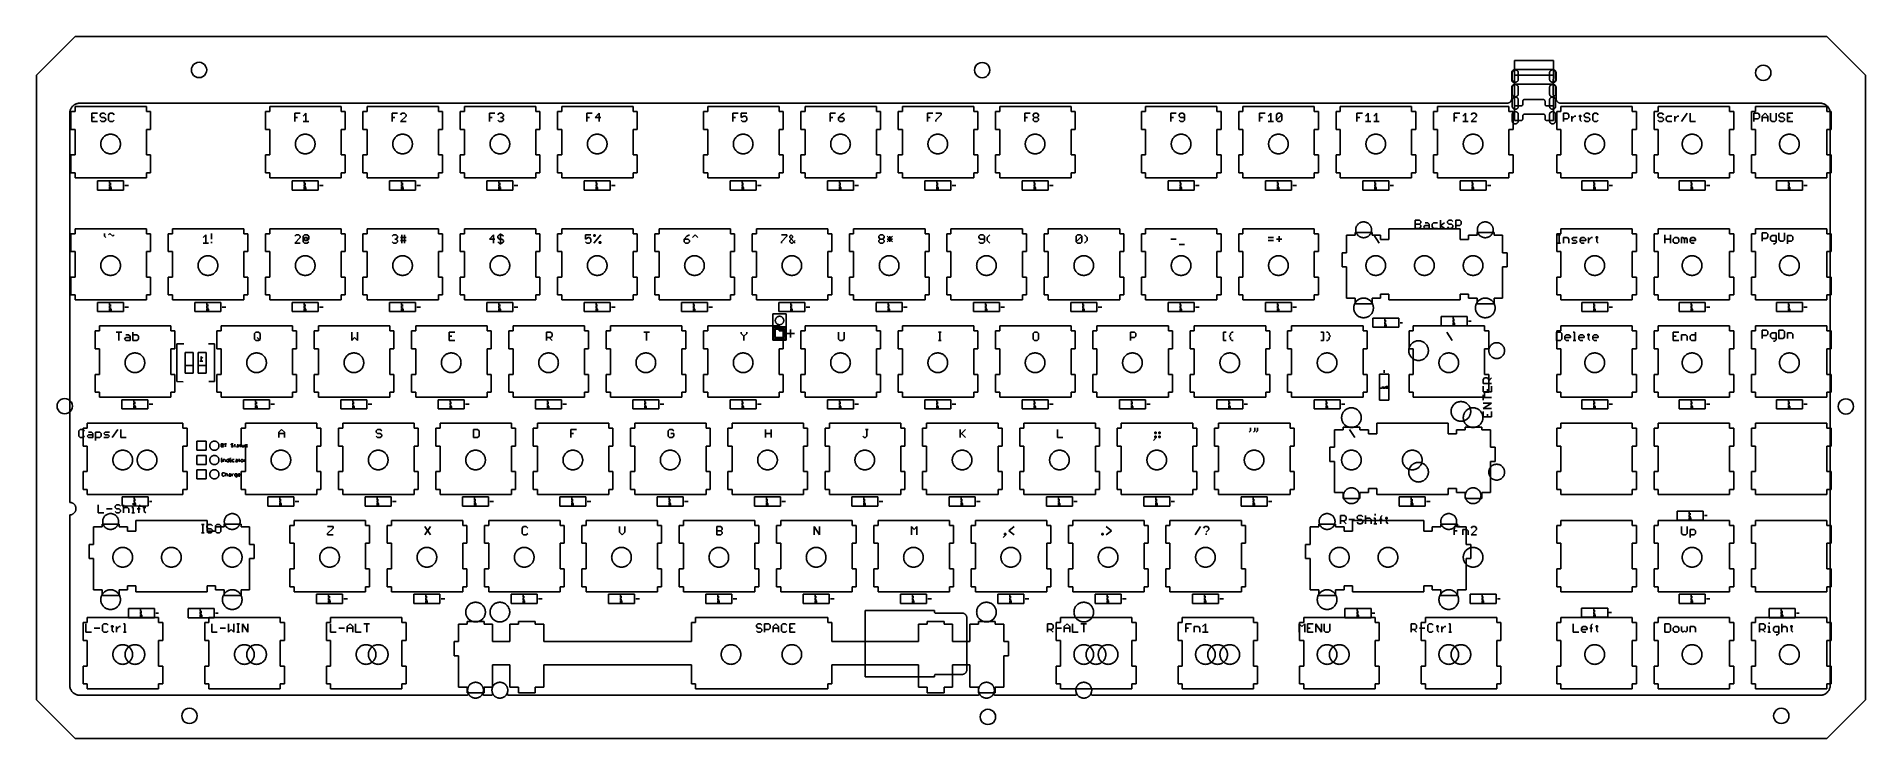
# Model space of a CAD drawing. Extents: x -174 to 183, y -92 to 46.
import ezdxf

# ---------------------------------------------------------------- set-up
doc = ezdxf.new("R2010")
doc.units = 0
doc.layers.get('0').update_dxf_attribs({"linetype": 'CONTINUOUS'})

msp = doc.modelspace()

# ---------------------------------------------------------------- linework, layer by layer
for p, q in [((-166.96, 45.98), (-174.5, 38.44)), ((175.94, 45.98), (-166.96, 45.98)), ((183.48, 38.44), (175.94, 45.98)), ((-144.15, 39.81), (-144.2, 39.43)), ((-144.2, 39.43), (-144.15, 39.04)), ((-144, 40.18), (-144.15, 39.81)), ((-143.76, 40.49), (-144, 40.18)), ((-143.45, 40.72), (-143.76, 40.49)), ((-143.09, 40.87), (-143.45, 40.72)), ((-142.7, 40.93), (-143.09, 40.87)), ((-142.31, 40.87), (-142.7, 40.93)), ((-141.95, 40.72), (-142.31, 40.87)), ((-141.64, 40.49), (-141.95, 40.72)), ((-141.4, 40.18), (-141.64, 40.49)), ((-141.25, 39.81), (-141.4, 40.18)), ((-141.2, 39.43), (-141.25, 39.81)), ((-141.25, 39.04), (-141.2, 39.43)), ((9.16, 39.8), (9.11, 39.42)), ((9.11, 39.42), (9.16, 39.03)), ((9.31, 40.17), (9.16, 39.8)), ((9.55, 40.48), (9.31, 40.17)), ((9.86, 40.71), (9.55, 40.48)), ((10.22, 40.86), (9.86, 40.71)), ((10.61, 40.92), (10.22, 40.86)), ((11, 40.86), (10.61, 40.92)), ((11.36, 40.71), (11, 40.86)), ((11.67, 40.48), (11.36, 40.71)), ((11.91, 40.17), (11.67, 40.48)), ((12.06, 39.8), (11.91, 40.17)), ((12.11, 39.42), (12.06, 39.8)), ((12.06, 39.03), (12.11, 39.42)), ((114.5, 39.36), (114.54, 39.39)), ((114.54, 39.39), (114.58, 39.42)), ((114.58, 39.42), (114.62, 39.44)), ((114.62, 39.44), (114.66, 39.46)), ((114.66, 39.46), (114.71, 39.48)), ((114.71, 39.39), (114.68, 39.37)), ((114.71, 39.39), (114.68, 39.37)), ((114.71, 39.48), (114.75, 39.49)), ((114.75, 39.4), (114.71, 39.39)), ((114.75, 39.4), (114.71, 39.39)), ((114.75, 39.49), (114.8, 39.5)), ((114.79, 39.41), (114.75, 39.4)), ((114.79, 39.41), (114.75, 39.4)), ((114.79, 41.28), (122.4, 41.28)), ((114.8, 39.5), (114.79, 41.28)), ((114.79, 38.43), (114.8, 39.5)), ((114.83, 39.42), (114.79, 39.41)), ((114.83, 39.42), (114.79, 39.41)), ((114.8, 39.5), (114.85, 39.51)), ((114.86, 39.43), (114.83, 39.42)), ((114.86, 39.43), (114.83, 39.42)), ((114.85, 39.51), (114.9, 39.52)), ((114.9, 39.43), (114.86, 39.43)), ((114.9, 39.43), (114.86, 39.43)), ((114.9, 39.52), (114.94, 39.52)), ((114.94, 39.43), (114.9, 39.43)), ((114.94, 39.43), (114.9, 39.43)), ((114.94, 39.52), (122.24, 39.52)), ((114.98, 39.43), (114.94, 39.43)), ((114.98, 39.43), (114.94, 39.43)), ((115.02, 39.43), (114.98, 39.43)), ((115.02, 39.43), (114.98, 39.43)), ((115.06, 39.42), (115.02, 39.43)), ((115.06, 39.42), (115.02, 39.43)), ((115.1, 39.41), (115.06, 39.42)), ((115.1, 39.41), (115.06, 39.42)), ((115.14, 39.4), (115.1, 39.41)), ((115.14, 39.4), (115.1, 39.41)), ((115.17, 39.39), (115.14, 39.4)), ((115.17, 39.39), (115.14, 39.4)), ((115.21, 39.37), (115.17, 39.39)), ((115.21, 39.37), (115.17, 39.39)), ((122.01, 39.39), (121.98, 39.37)), ((122.01, 39.39), (121.98, 39.37)), ((122.05, 39.4), (122.01, 39.39)), ((122.05, 39.4), (122.01, 39.39)), ((122.09, 39.41), (122.05, 39.4)), ((122.09, 39.41), (122.05, 39.4)), ((122.13, 39.42), (122.09, 39.41)), ((122.13, 39.42), (122.09, 39.41)), ((122.16, 39.43), (122.13, 39.42)), ((122.16, 39.43), (122.13, 39.42)), ((122.2, 39.43), (122.16, 39.43)), ((122.2, 39.43), (122.16, 39.43)), ((122.24, 39.43), (122.2, 39.43)), ((122.24, 39.43), (122.2, 39.43)), ((122.24, 39.52), (122.29, 39.52)), ((122.28, 39.43), (122.24, 39.43)), ((122.28, 39.43), (122.24, 39.43)), ((122.32, 39.43), (122.28, 39.43)), ((122.32, 39.43), (122.28, 39.43)), ((122.29, 39.52), (122.33, 39.51)), ((122.36, 39.42), (122.32, 39.43)), ((122.36, 39.42), (122.32, 39.43)), ((122.33, 39.51), (122.38, 39.51)), ((122.4, 39.41), (122.36, 39.42)), ((122.4, 39.41), (122.36, 39.42)), ((122.38, 39.51), (122.42, 39.49)), ((122.4, 41.28), (122.42, 39.49)), ((122.42, 39.49), (122.4, 38.43)), ((122.44, 39.4), (122.4, 39.41)), ((122.44, 39.4), (122.4, 39.41)), ((122.42, 39.49), (122.47, 39.48)), ((122.47, 39.39), (122.44, 39.4)), ((122.47, 39.39), (122.44, 39.4)), ((122.47, 39.48), (122.51, 39.47)), ((122.51, 39.37), (122.47, 39.39)), ((122.51, 39.37), (122.47, 39.39)), ((122.51, 39.47), (122.55, 39.45)), ((122.55, 39.45), (122.59, 39.42)), ((122.59, 39.42), (122.63, 39.4)), ((122.63, 39.4), (122.67, 39.37)), ((162.19, 39.63), (162.04, 39.27)), ((162.43, 39.94), (162.19, 39.63)), ((162.74, 40.18), (162.43, 39.94)), ((163.1, 40.33), (162.74, 40.18)), ((163.49, 40.38), (163.1, 40.33)), ((163.87, 40.33), (163.49, 40.38)), ((164.24, 40.18), (163.87, 40.33)), ((164.55, 39.94), (164.24, 40.18)), ((164.79, 39.63), (164.55, 39.94)), ((164.94, 39.27), (164.79, 39.63)), ((-174.5, 38.44), (-174.5, -83.99)), ((-144.15, 39.04), (-144, 38.68)), ((-144, 38.68), (-143.76, 38.36)), ((-143.76, 38.36), (-143.45, 38.13)), ((-143.45, 38.13), (-143.09, 37.98)), ((-143.09, 37.98), (-142.7, 37.93)), ((-142.7, 37.93), (-142.31, 37.98)), ((-142.31, 37.98), (-141.95, 38.13)), ((-141.95, 38.13), (-141.64, 38.36)), ((-141.64, 38.36), (-141.4, 38.68)), ((-141.4, 38.68), (-141.25, 39.04)), ((9.16, 39.03), (9.31, 38.67)), ((9.31, 38.67), (9.55, 38.36)), ((9.55, 38.36), (9.86, 38.12)), ((9.86, 38.12), (10.22, 37.97)), ((10.22, 37.97), (10.61, 37.92)), ((10.61, 37.92), (11, 37.97)), ((11, 37.97), (11.36, 38.12)), ((11.36, 38.12), (11.67, 38.36)), ((11.67, 38.36), (11.91, 38.67)), ((11.91, 38.67), (12.06, 39.03)), ((114.24, 38.87), (114.25, 38.91)), ((114.24, 38.82), (114.24, 38.87)), ((114.24, 37.51), (114.24, 38.82)), ((114.24, 37.51), (114.24, 37.48)), ((114.24, 37.48), (114.25, 37.44)), ((114.25, 36.06), (114.24, 36.02)), ((114.24, 36.02), (114.24, 35.97)), ((114.24, 35.97), (114.24, 33.83)), ((114.25, 38.91), (114.26, 38.96)), ((114.25, 37.44), (114.25, 37.4)), ((114.25, 37.4), (114.26, 37.37)), ((114.26, 36.11), (114.25, 36.06)), ((114.26, 38.96), (114.27, 39.01)), ((114.26, 37.37), (114.27, 37.33)), ((114.27, 36.16), (114.26, 36.11)), ((114.27, 39.01), (114.28, 39.05)), ((114.27, 37.33), (114.29, 37.3)), ((114.28, 36.2), (114.27, 36.16)), ((114.28, 39.05), (114.3, 39.1)), ((114.3, 36.25), (114.28, 36.2)), ((114.29, 37.3), (114.3, 37.26)), ((114.3, 39.1), (114.32, 39.14)), ((114.3, 37.26), (114.32, 37.23)), ((114.32, 36.29), (114.3, 36.25)), ((114.32, 39.14), (114.35, 39.18)), ((114.32, 37.23), (114.34, 37.2)), ((114.35, 36.33), (114.32, 36.29)), ((114.35, 38.91), (114.34, 38.87)), ((114.35, 38.91), (114.34, 38.87)), ((114.34, 38.87), (114.34, 38.83)), ((114.34, 38.87), (114.34, 38.83)), ((114.34, 38.83), (114.34, 37.63)), ((114.34, 38.83), (114.34, 37.63)), ((114.34, 37.63), (114.34, 37.59)), ((114.34, 37.63), (114.34, 37.59)), ((114.34, 37.59), (114.35, 37.55)), ((114.34, 37.59), (114.35, 37.55)), ((114.34, 37.2), (114.37, 37.17)), ((114.35, 36.05), (114.34, 36.01)), ((114.35, 36.05), (114.34, 36.01)), ((114.34, 36.01), (114.34, 35.97)), ((114.34, 36.01), (114.34, 35.97)), ((114.34, 35.97), (114.34, 34.77)), ((114.34, 35.97), (114.34, 34.77)), ((114.35, 39.18), (114.37, 39.22)), ((114.36, 38.99), (114.35, 38.95)), ((114.36, 38.99), (114.35, 38.95)), ((114.35, 38.95), (114.35, 38.91)), ((114.35, 38.95), (114.35, 38.91)), ((114.35, 37.55), (114.35, 37.51)), ((114.35, 37.55), (114.35, 37.51)), ((114.35, 37.51), (114.36, 37.48)), ((114.35, 37.51), (114.36, 37.48)), ((114.37, 36.37), (114.35, 36.33)), ((114.36, 36.13), (114.35, 36.09)), ((114.36, 36.13), (114.35, 36.09)), ((114.35, 36.09), (114.35, 36.05)), ((114.35, 36.09), (114.35, 36.05)), ((114.38, 39.02), (114.36, 38.99)), ((114.38, 39.02), (114.36, 38.99)), ((114.36, 37.48), (114.38, 37.44)), ((114.36, 37.48), (114.38, 37.44)), ((114.38, 36.17), (114.36, 36.13)), ((114.38, 36.17), (114.36, 36.13)), ((114.37, 39.22), (114.4, 39.26)), ((114.37, 37.17), (114.39, 37.14)), ((114.4, 36.41), (114.37, 36.37)), ((114.39, 39.06), (114.38, 39.02)), ((114.39, 39.06), (114.38, 39.02)), ((114.38, 37.44), (114.39, 37.4)), ((114.38, 37.44), (114.39, 37.4)), ((114.39, 36.2), (114.38, 36.17)), ((114.39, 36.2), (114.38, 36.17)), ((114.41, 39.1), (114.39, 39.06)), ((114.41, 39.1), (114.39, 39.06)), ((114.39, 37.4), (114.41, 37.37)), ((114.39, 37.4), (114.41, 37.37)), ((114.39, 37.14), (114.42, 37.11)), ((114.41, 36.24), (114.39, 36.2)), ((114.41, 36.24), (114.39, 36.2)), ((114.4, 39.26), (114.43, 39.3)), ((114.43, 36.45), (114.4, 36.41)), ((114.42, 39.13), (114.41, 39.1)), ((114.42, 39.13), (114.41, 39.1)), ((114.41, 37.37), (114.42, 37.33)), ((114.41, 37.37), (114.42, 37.33)), ((114.42, 36.27), (114.41, 36.24)), ((114.42, 36.27), (114.41, 36.24)), ((114.44, 39.16), (114.42, 39.13)), ((114.44, 39.16), (114.42, 39.13)), ((114.42, 37.33), (114.44, 37.3)), ((114.42, 37.33), (114.44, 37.3)), ((114.42, 37.11), (114.44, 37.09)), ((114.44, 36.31), (114.42, 36.27)), ((114.44, 36.31), (114.42, 36.27)), ((114.43, 39.3), (114.47, 39.33)), ((114.47, 36.48), (114.43, 36.45)), ((114.47, 39.2), (114.44, 39.16)), ((114.47, 39.2), (114.44, 39.16)), ((114.44, 37.3), (114.47, 37.27)), ((114.44, 37.3), (114.47, 37.27)), ((114.44, 37.09), (114.47, 37.07)), ((114.47, 36.34), (114.44, 36.31)), ((114.47, 36.34), (114.44, 36.31)), ((114.47, 39.33), (114.5, 39.36)), ((114.49, 39.23), (114.47, 39.2)), ((114.49, 39.23), (114.47, 39.2)), ((114.47, 37.27), (114.49, 37.24)), ((114.47, 37.27), (114.49, 37.24)), ((114.47, 37.07), (114.5, 37.05)), ((114.5, 36.51), (114.47, 36.48)), ((114.49, 36.37), (114.47, 36.34)), ((114.49, 36.37), (114.47, 36.34)), ((114.52, 39.26), (114.49, 39.23)), ((114.52, 39.26), (114.49, 39.23)), ((114.49, 37.24), (114.52, 37.21)), ((114.49, 37.24), (114.52, 37.21)), ((114.52, 36.4), (114.49, 36.37)), ((114.52, 36.4), (114.49, 36.37)), ((114.5, 37.05), (114.54, 37.03)), ((114.54, 36.54), (114.5, 36.51)), ((114.55, 39.28), (114.52, 39.26)), ((114.55, 39.28), (114.52, 39.26)), ((114.52, 37.21), (114.55, 37.18)), ((114.52, 37.21), (114.55, 37.18)), ((114.55, 36.43), (114.52, 36.4)), ((114.55, 36.43), (114.52, 36.4)), ((114.54, 37.03), (114.57, 37.01)), ((114.58, 36.57), (114.54, 36.54)), ((114.58, 39.31), (114.55, 39.28)), ((114.58, 39.31), (114.55, 39.28)), ((114.55, 37.18), (114.58, 37.16)), ((114.55, 37.18), (114.58, 37.16)), ((114.58, 36.45), (114.55, 36.43)), ((114.58, 36.45), (114.55, 36.43)), ((114.57, 37.01), (114.6, 37)), ((114.61, 39.33), (114.58, 39.31)), ((114.61, 39.33), (114.58, 39.31)), ((114.58, 37.16), (114.61, 37.13)), ((114.58, 37.16), (114.61, 37.13)), ((114.62, 36.59), (114.58, 36.57)), ((114.61, 36.47), (114.58, 36.45)), ((114.61, 36.47), (114.58, 36.45)), ((114.6, 37), (114.64, 36.99)), ((114.64, 39.35), (114.61, 39.33)), ((114.64, 39.35), (114.61, 39.33)), ((114.61, 37.13), (114.64, 37.11)), ((114.61, 37.13), (114.64, 37.11)), ((114.64, 36.49), (114.61, 36.47)), ((114.64, 36.49), (114.61, 36.47)), ((114.66, 36.61), (114.62, 36.59)), ((114.68, 39.37), (114.64, 39.35)), ((114.68, 39.37), (114.64, 39.35)), ((114.64, 37.11), (114.68, 37.09)), ((114.64, 37.11), (114.68, 37.09)), ((114.64, 36.99), (114.68, 36.98)), ((114.68, 36.51), (114.64, 36.49)), ((114.68, 36.51), (114.64, 36.49)), ((114.71, 36.63), (114.66, 36.61)), ((114.68, 37.09), (114.71, 37.08)), ((114.68, 37.09), (114.71, 37.08)), ((114.68, 36.98), (114.71, 36.97)), ((114.71, 36.53), (114.68, 36.51)), ((114.71, 36.53), (114.68, 36.51)), ((114.71, 37.08), (114.75, 37.06)), ((114.71, 37.08), (114.75, 37.06)), ((114.71, 36.97), (114.75, 36.97)), ((114.75, 36.64), (114.71, 36.63)), ((114.75, 36.54), (114.71, 36.53)), ((114.75, 36.54), (114.71, 36.53)), ((114.75, 37.06), (114.79, 37.05)), ((114.75, 37.06), (114.79, 37.05)), ((114.75, 36.97), (114.79, 36.97)), ((114.8, 36.65), (114.75, 36.64)), ((114.79, 36.55), (114.75, 36.54)), ((114.79, 36.55), (114.75, 36.54)), ((122.4, 38.43), (114.79, 38.43)), ((114.79, 36.97), (114.79, 38.43)), ((114.79, 37.05), (114.83, 37.04)), ((114.79, 37.05), (114.83, 37.04)), ((114.79, 36.97), (114.84, 36.97)), ((114.79, 36.97), (114.8, 36.65)), ((114.8, 36.65), (114.79, 32.38)), ((114.83, 36.56), (114.79, 36.55)), ((114.83, 36.56), (114.79, 36.55)), ((114.85, 36.66), (114.8, 36.65)), ((114.83, 37.04), (114.86, 37.04)), ((114.83, 37.04), (114.86, 37.04)), ((114.86, 36.57), (114.83, 36.56)), ((114.86, 36.57), (114.83, 36.56)), ((114.9, 36.67), (114.85, 36.66)), ((114.86, 37.04), (114.9, 37.03)), ((114.86, 37.04), (114.9, 37.03)), ((114.9, 36.57), (114.86, 36.57)), ((114.9, 36.57), (114.86, 36.57)), ((114.9, 37.03), (114.94, 37.03)), ((114.9, 37.03), (114.94, 37.03)), ((114.94, 36.67), (114.9, 36.67)), ((114.94, 36.57), (114.9, 36.57)), ((114.94, 36.57), (114.9, 36.57)), ((114.94, 37.03), (114.98, 37.03)), ((114.94, 37.03), (114.98, 37.03)), ((122.24, 36.67), (114.94, 36.67)), ((114.98, 36.57), (114.94, 36.57)), ((114.98, 36.57), (114.94, 36.57)), ((114.98, 37.03), (115.02, 37.04)), ((114.98, 37.03), (115.02, 37.04)), ((115.02, 36.57), (114.98, 36.57)), ((115.02, 36.57), (114.98, 36.57)), ((115.02, 37.04), (115.06, 37.04)), ((115.02, 37.04), (115.06, 37.04)), ((115.06, 36.56), (115.02, 36.57)), ((115.06, 36.56), (115.02, 36.57)), ((115.06, 37.04), (115.1, 37.05)), ((115.06, 37.04), (115.1, 37.05)), ((115.1, 36.55), (115.06, 36.56)), ((115.1, 36.55), (115.06, 36.56)), ((115.1, 37.05), (115.14, 37.06)), ((115.1, 37.05), (115.14, 37.06)), ((115.14, 36.54), (115.1, 36.55)), ((115.14, 36.54), (115.1, 36.55)), ((115.14, 37.06), (115.17, 37.08)), ((115.14, 37.06), (115.17, 37.08)), ((115.17, 36.53), (115.14, 36.54)), ((115.17, 36.53), (115.14, 36.54)), ((115.17, 37.08), (115.21, 37.09)), ((115.17, 37.08), (115.21, 37.09)), ((115.21, 36.51), (115.17, 36.53)), ((115.21, 36.51), (115.17, 36.53)), ((115.24, 39.35), (115.21, 39.37)), ((115.24, 39.35), (115.21, 39.37)), ((115.21, 37.09), (115.24, 37.11)), ((115.21, 37.09), (115.24, 37.11)), ((115.24, 36.49), (115.21, 36.51)), ((115.24, 36.49), (115.21, 36.51)), ((115.28, 39.33), (115.24, 39.35)), ((115.28, 39.33), (115.24, 39.35)), ((115.24, 37.11), (115.28, 37.13)), ((115.24, 37.11), (115.28, 37.13)), ((115.28, 36.47), (115.24, 36.49)), ((115.28, 36.47), (115.24, 36.49)), ((115.31, 39.31), (115.28, 39.33)), ((115.31, 39.31), (115.28, 39.33)), ((115.28, 37.13), (115.31, 37.16)), ((115.28, 37.13), (115.31, 37.16)), ((115.31, 36.45), (115.28, 36.47)), ((115.31, 36.45), (115.28, 36.47)), ((115.34, 39.28), (115.31, 39.31)), ((115.34, 39.28), (115.31, 39.31)), ((115.31, 37.16), (115.34, 37.18)), ((115.31, 37.16), (115.34, 37.18)), ((115.34, 36.43), (115.31, 36.45)), ((115.34, 36.43), (115.31, 36.45)), ((115.37, 39.26), (115.34, 39.28)), ((115.37, 39.26), (115.34, 39.28)), ((115.34, 37.18), (115.37, 37.21)), ((115.34, 37.18), (115.37, 37.21)), ((115.37, 36.4), (115.34, 36.43)), ((115.37, 36.4), (115.34, 36.43)), ((115.39, 39.23), (115.37, 39.26)), ((115.39, 39.23), (115.37, 39.26)), ((115.37, 37.21), (115.39, 37.24)), ((115.37, 37.21), (115.39, 37.24)), ((115.39, 36.37), (115.37, 36.4)), ((115.39, 36.37), (115.37, 36.4)), ((115.42, 39.2), (115.39, 39.23)), ((115.42, 39.2), (115.39, 39.23)), ((115.39, 37.24), (115.42, 37.27)), ((115.39, 37.24), (115.42, 37.27)), ((115.42, 36.34), (115.39, 36.37)), ((115.42, 36.34), (115.39, 36.37)), ((115.44, 39.16), (115.42, 39.2)), ((115.44, 39.16), (115.42, 39.2)), ((115.42, 37.27), (115.44, 37.3)), ((115.42, 37.27), (115.44, 37.3)), ((115.44, 36.31), (115.42, 36.34)), ((115.44, 36.31), (115.42, 36.34)), ((115.46, 39.13), (115.44, 39.16)), ((115.46, 39.13), (115.44, 39.16)), ((115.44, 37.3), (115.46, 37.33)), ((115.44, 37.3), (115.46, 37.33)), ((115.46, 36.27), (115.44, 36.31)), ((115.46, 36.27), (115.44, 36.31)), ((115.48, 39.1), (115.46, 39.13)), ((115.48, 39.1), (115.46, 39.13)), ((115.46, 37.33), (115.48, 37.37)), ((115.46, 37.33), (115.48, 37.37)), ((115.48, 36.24), (115.46, 36.27)), ((115.48, 36.24), (115.46, 36.27)), ((115.5, 39.06), (115.48, 39.1)), ((115.5, 39.06), (115.48, 39.1)), ((115.48, 37.37), (115.5, 37.4)), ((115.48, 37.37), (115.5, 37.4)), ((115.5, 36.2), (115.48, 36.24)), ((115.5, 36.2), (115.48, 36.24)), ((115.51, 39.02), (115.5, 39.06)), ((115.51, 39.02), (115.5, 39.06)), ((115.5, 37.4), (115.51, 37.44)), ((115.5, 37.4), (115.51, 37.44)), ((115.51, 36.17), (115.5, 36.2)), ((115.51, 36.17), (115.5, 36.2)), ((115.52, 38.99), (115.51, 39.02)), ((115.52, 38.99), (115.51, 39.02)), ((115.51, 37.44), (115.52, 37.48)), ((115.51, 37.44), (115.52, 37.48)), ((115.52, 36.13), (115.51, 36.17)), ((115.52, 36.13), (115.51, 36.17)), ((115.53, 38.95), (115.52, 38.99)), ((115.53, 38.95), (115.52, 38.99)), ((115.52, 37.48), (115.53, 37.51)), ((115.52, 37.48), (115.53, 37.51)), ((115.53, 36.09), (115.52, 36.13)), ((115.53, 36.09), (115.52, 36.13)), ((115.54, 38.91), (115.53, 38.95)), ((115.54, 38.91), (115.53, 38.95)), ((115.53, 37.51), (115.54, 37.55)), ((115.53, 37.51), (115.54, 37.55)), ((115.54, 36.05), (115.53, 36.09)), ((115.54, 36.05), (115.53, 36.09)), ((115.54, 38.87), (115.54, 38.91)), ((115.54, 38.87), (115.54, 38.91)), ((115.54, 38.83), (115.54, 38.87)), ((115.54, 38.83), (115.54, 38.87)), ((115.54, 37.63), (115.54, 38.83)), ((115.54, 37.63), (115.54, 38.83)), ((115.54, 37.59), (115.54, 37.63)), ((115.54, 37.59), (115.54, 37.63)), ((115.54, 37.55), (115.54, 37.59)), ((115.54, 37.55), (115.54, 37.59)), ((115.54, 36.01), (115.54, 36.05)), ((115.54, 36.01), (115.54, 36.05)), ((115.54, 35.97), (115.54, 36.01)), ((115.54, 35.97), (115.54, 36.01)), ((115.54, 34.77), (115.54, 35.97)), ((115.54, 34.77), (115.54, 35.97)), ((121.65, 38.91), (121.64, 38.87)), ((121.65, 38.91), (121.64, 38.87)), ((121.64, 38.87), (121.64, 38.83)), ((121.64, 38.87), (121.64, 38.83)), ((121.64, 38.83), (121.64, 37.63)), ((121.64, 38.83), (121.64, 37.63)), ((121.64, 37.63), (121.64, 37.59)), ((121.64, 37.63), (121.64, 37.59)), ((121.64, 37.59), (121.65, 37.55)), ((121.64, 37.59), (121.65, 37.55)), ((121.65, 36.05), (121.64, 36.01)), ((121.65, 36.05), (121.64, 36.01)), ((121.64, 36.01), (121.64, 35.97)), ((121.64, 36.01), (121.64, 35.97)), ((121.64, 35.97), (121.64, 34.77)), ((121.64, 35.97), (121.64, 34.77)), ((121.66, 38.99), (121.65, 38.95)), ((121.66, 38.99), (121.65, 38.95)), ((121.65, 38.95), (121.65, 38.91)), ((121.65, 38.95), (121.65, 38.91)), ((121.65, 37.55), (121.65, 37.51)), ((121.65, 37.55), (121.65, 37.51)), ((121.65, 37.51), (121.66, 37.48)), ((121.65, 37.51), (121.66, 37.48)), ((121.66, 36.13), (121.65, 36.09)), ((121.66, 36.13), (121.65, 36.09)), ((121.65, 36.09), (121.65, 36.05)), ((121.65, 36.09), (121.65, 36.05)), ((121.68, 39.02), (121.66, 38.99)), ((121.68, 39.02), (121.66, 38.99)), ((121.66, 37.48), (121.68, 37.44)), ((121.66, 37.48), (121.68, 37.44)), ((121.68, 36.17), (121.66, 36.13)), ((121.68, 36.17), (121.66, 36.13)), ((121.69, 39.06), (121.68, 39.02)), ((121.69, 39.06), (121.68, 39.02)), ((121.68, 37.44), (121.69, 37.4)), ((121.68, 37.44), (121.69, 37.4)), ((121.69, 36.2), (121.68, 36.17)), ((121.69, 36.2), (121.68, 36.17)), ((121.71, 39.1), (121.69, 39.06)), ((121.71, 39.1), (121.69, 39.06)), ((121.69, 37.4), (121.71, 37.37)), ((121.69, 37.4), (121.71, 37.37)), ((121.71, 36.24), (121.69, 36.2)), ((121.71, 36.24), (121.69, 36.2)), ((121.72, 39.13), (121.71, 39.1)), ((121.72, 39.13), (121.71, 39.1)), ((121.71, 37.37), (121.72, 37.33)), ((121.71, 37.37), (121.72, 37.33)), ((121.72, 36.27), (121.71, 36.24)), ((121.72, 36.27), (121.71, 36.24)), ((121.74, 39.16), (121.72, 39.13)), ((121.74, 39.16), (121.72, 39.13)), ((121.72, 37.33), (121.74, 37.3)), ((121.72, 37.33), (121.74, 37.3)), ((121.74, 36.31), (121.72, 36.27)), ((121.74, 36.31), (121.72, 36.27)), ((121.77, 39.2), (121.74, 39.16)), ((121.77, 39.2), (121.74, 39.16)), ((121.74, 37.3), (121.77, 37.27)), ((121.74, 37.3), (121.77, 37.27)), ((121.77, 36.34), (121.74, 36.31)), ((121.77, 36.34), (121.74, 36.31)), ((121.79, 39.23), (121.77, 39.2)), ((121.79, 39.23), (121.77, 39.2)), ((121.77, 37.27), (121.79, 37.24)), ((121.77, 37.27), (121.79, 37.24)), ((121.79, 36.37), (121.77, 36.34)), ((121.79, 36.37), (121.77, 36.34)), ((121.82, 39.26), (121.79, 39.23)), ((121.82, 39.26), (121.79, 39.23)), ((121.79, 37.24), (121.82, 37.21)), ((121.79, 37.24), (121.82, 37.21)), ((121.82, 36.4), (121.79, 36.37)), ((121.82, 36.4), (121.79, 36.37)), ((121.85, 39.28), (121.82, 39.26)), ((121.85, 39.28), (121.82, 39.26)), ((121.82, 37.21), (121.85, 37.18)), ((121.82, 37.21), (121.85, 37.18)), ((121.85, 36.43), (121.82, 36.4)), ((121.85, 36.43), (121.82, 36.4)), ((121.88, 39.31), (121.85, 39.28)), ((121.88, 39.31), (121.85, 39.28)), ((121.85, 37.18), (121.88, 37.16)), ((121.85, 37.18), (121.88, 37.16)), ((121.88, 36.45), (121.85, 36.43)), ((121.88, 36.45), (121.85, 36.43)), ((121.91, 39.33), (121.88, 39.31)), ((121.91, 39.33), (121.88, 39.31)), ((121.88, 37.16), (121.91, 37.13)), ((121.88, 37.16), (121.91, 37.13)), ((121.91, 36.47), (121.88, 36.45)), ((121.91, 36.47), (121.88, 36.45)), ((121.94, 39.35), (121.91, 39.33)), ((121.94, 39.35), (121.91, 39.33)), ((121.91, 37.13), (121.94, 37.11)), ((121.91, 37.13), (121.94, 37.11)), ((121.94, 36.49), (121.91, 36.47)), ((121.94, 36.49), (121.91, 36.47)), ((121.98, 39.37), (121.94, 39.35)), ((121.98, 39.37), (121.94, 39.35)), ((121.94, 37.11), (121.98, 37.09)), ((121.94, 37.11), (121.98, 37.09)), ((121.98, 36.51), (121.94, 36.49)), ((121.98, 36.51), (121.94, 36.49)), ((121.98, 37.09), (122.01, 37.08)), ((121.98, 37.09), (122.01, 37.08)), ((122.01, 36.53), (121.98, 36.51)), ((122.01, 36.53), (121.98, 36.51)), ((122.01, 37.08), (122.05, 37.06)), ((122.01, 37.08), (122.05, 37.06)), ((122.05, 36.54), (122.01, 36.53)), ((122.05, 36.54), (122.01, 36.53)), ((122.05, 37.06), (122.09, 37.05)), ((122.05, 37.06), (122.09, 37.05)), ((122.09, 36.55), (122.05, 36.54)), ((122.09, 36.55), (122.05, 36.54)), ((122.09, 37.05), (122.13, 37.04)), ((122.09, 37.05), (122.13, 37.04)), ((122.13, 36.56), (122.09, 36.55)), ((122.13, 36.56), (122.09, 36.55)), ((122.13, 37.04), (122.16, 37.04)), ((122.13, 37.04), (122.16, 37.04)), ((122.16, 36.57), (122.13, 36.56)), ((122.16, 36.57), (122.13, 36.56)), ((122.16, 37.04), (122.2, 37.03)), ((122.16, 37.04), (122.2, 37.03)), ((122.2, 36.57), (122.16, 36.57)), ((122.2, 36.57), (122.16, 36.57)), ((122.2, 37.03), (122.24, 37.03)), ((122.2, 37.03), (122.24, 37.03)), ((122.24, 36.57), (122.2, 36.57)), ((122.24, 36.57), (122.2, 36.57)), ((122.24, 37.03), (122.28, 37.03)), ((122.24, 37.03), (122.28, 37.03)), ((122.29, 36.67), (122.24, 36.67)), ((122.28, 36.57), (122.24, 36.57)), ((122.28, 36.57), (122.24, 36.57)), ((122.28, 37.03), (122.32, 37.04)), ((122.28, 37.03), (122.32, 37.04)), ((122.32, 36.57), (122.28, 36.57)), ((122.32, 36.57), (122.28, 36.57)), ((122.33, 36.66), (122.29, 36.67)), ((122.32, 37.04), (122.36, 37.04)), ((122.32, 37.04), (122.36, 37.04)), ((122.36, 36.56), (122.32, 36.57)), ((122.36, 36.56), (122.32, 36.57)), ((122.38, 36.66), (122.33, 36.66)), ((122.36, 37.04), (122.4, 37.05)), ((122.36, 37.04), (122.4, 37.05)), ((122.4, 36.55), (122.36, 36.56)), ((122.4, 36.55), (122.36, 36.56)), ((122.39, 36.97), (122.38, 36.66)), ((122.42, 36.64), (122.38, 36.66)), ((122.38, 36.66), (122.4, 32.38)), ((122.39, 36.97), (122.4, 38.43)), ((122.42, 36.97), (122.39, 36.97)), ((122.4, 37.05), (122.44, 37.06)), ((122.4, 37.05), (122.44, 37.06)), ((122.44, 36.54), (122.4, 36.55)), ((122.44, 36.54), (122.4, 36.55)), ((122.46, 36.97), (122.42, 36.97)), ((122.47, 36.63), (122.42, 36.64)), ((122.44, 37.06), (122.47, 37.08)), ((122.44, 37.06), (122.47, 37.08)), ((122.47, 36.53), (122.44, 36.54)), ((122.47, 36.53), (122.44, 36.54)), ((122.5, 36.98), (122.46, 36.97)), ((122.47, 37.08), (122.51, 37.09)), ((122.47, 37.08), (122.51, 37.09)), ((122.51, 36.62), (122.47, 36.63)), ((122.51, 36.51), (122.47, 36.53)), ((122.51, 36.51), (122.47, 36.53)), ((122.53, 36.99), (122.5, 36.98)), ((122.54, 39.35), (122.51, 39.37)), ((122.54, 39.35), (122.51, 39.37)), ((122.51, 37.09), (122.54, 37.11)), ((122.51, 37.09), (122.54, 37.11)), ((122.55, 36.6), (122.51, 36.62)), ((122.54, 36.49), (122.51, 36.51)), ((122.54, 36.49), (122.51, 36.51)), ((122.57, 37), (122.53, 36.99)), ((122.58, 39.33), (122.54, 39.35)), ((122.58, 39.33), (122.54, 39.35)), ((122.54, 37.11), (122.58, 37.13)), ((122.54, 37.11), (122.58, 37.13)), ((122.58, 36.47), (122.54, 36.49)), ((122.58, 36.47), (122.54, 36.49)), ((122.59, 36.57), (122.55, 36.6)), ((122.6, 37.01), (122.57, 37)), ((122.61, 39.31), (122.58, 39.33)), ((122.61, 39.31), (122.58, 39.33)), ((122.58, 37.13), (122.61, 37.16)), ((122.58, 37.13), (122.61, 37.16)), ((122.61, 36.45), (122.58, 36.47)), ((122.61, 36.45), (122.58, 36.47)), ((122.63, 36.55), (122.59, 36.57)), ((122.63, 37.03), (122.6, 37.01)), ((122.64, 39.28), (122.61, 39.31)), ((122.64, 39.28), (122.61, 39.31)), ((122.61, 37.16), (122.64, 37.18)), ((122.61, 37.16), (122.64, 37.18)), ((122.64, 36.43), (122.61, 36.45)), ((122.64, 36.43), (122.61, 36.45)), ((122.67, 37.04), (122.63, 37.03)), ((122.67, 36.52), (122.63, 36.55)), ((122.67, 39.26), (122.64, 39.28)), ((122.67, 39.26), (122.64, 39.28)), ((122.64, 37.18), (122.67, 37.21)), ((122.64, 37.18), (122.67, 37.21)), ((122.67, 36.4), (122.64, 36.43)), ((122.67, 36.4), (122.64, 36.43)), ((122.67, 39.37), (122.7, 39.34)), ((122.69, 39.23), (122.67, 39.26)), ((122.69, 39.23), (122.67, 39.26)), ((122.67, 37.21), (122.69, 37.24)), ((122.67, 37.21), (122.69, 37.24)), ((122.7, 37.06), (122.67, 37.04)), ((122.7, 36.49), (122.67, 36.52)), ((122.69, 36.37), (122.67, 36.4)), ((122.69, 36.37), (122.67, 36.4)), ((122.72, 39.2), (122.69, 39.23)), ((122.72, 39.2), (122.69, 39.23)), ((122.69, 37.24), (122.72, 37.27)), ((122.69, 37.24), (122.72, 37.27)), ((122.72, 36.34), (122.69, 36.37)), ((122.72, 36.34), (122.69, 36.37)), ((122.7, 39.34), (122.74, 39.31)), ((122.73, 37.08), (122.7, 37.06)), ((122.74, 36.46), (122.7, 36.49)), ((122.74, 39.16), (122.72, 39.2)), ((122.74, 39.16), (122.72, 39.2)), ((122.72, 37.27), (122.74, 37.3)), ((122.72, 37.27), (122.74, 37.3)), ((122.74, 36.31), (122.72, 36.34)), ((122.74, 36.31), (122.72, 36.34)), ((122.75, 37.11), (122.73, 37.08)), ((122.74, 39.31), (122.77, 39.28)), ((122.76, 39.13), (122.74, 39.16)), ((122.76, 39.13), (122.74, 39.16)), ((122.74, 37.3), (122.76, 37.33)), ((122.74, 37.3), (122.76, 37.33)), ((122.77, 36.43), (122.74, 36.46)), ((122.76, 36.27), (122.74, 36.31)), ((122.76, 36.27), (122.74, 36.31)), ((122.78, 37.13), (122.75, 37.11)), ((122.78, 39.1), (122.76, 39.13)), ((122.78, 39.1), (122.76, 39.13)), ((122.76, 37.33), (122.78, 37.37)), ((122.76, 37.33), (122.78, 37.37)), ((122.78, 36.24), (122.76, 36.27)), ((122.78, 36.24), (122.76, 36.27)), ((122.77, 39.28), (122.8, 39.24)), ((122.8, 36.39), (122.77, 36.43)), ((122.8, 39.06), (122.78, 39.1)), ((122.8, 39.06), (122.78, 39.1)), ((122.78, 37.37), (122.8, 37.4)), ((122.78, 37.37), (122.8, 37.4)), ((122.81, 37.16), (122.78, 37.13)), ((122.8, 36.2), (122.78, 36.24)), ((122.8, 36.2), (122.78, 36.24)), ((122.8, 39.24), (122.83, 39.21)), ((122.81, 39.02), (122.8, 39.06)), ((122.81, 39.02), (122.8, 39.06)), ((122.8, 37.4), (122.81, 37.44)), ((122.8, 37.4), (122.81, 37.44)), ((122.83, 36.36), (122.8, 36.39)), ((122.81, 36.17), (122.8, 36.2)), ((122.81, 36.17), (122.8, 36.2)), ((122.82, 38.99), (122.81, 39.02)), ((122.82, 38.99), (122.81, 39.02)), ((122.81, 37.44), (122.82, 37.48)), ((122.81, 37.44), (122.82, 37.48)), ((122.83, 37.19), (122.81, 37.16)), ((122.82, 36.13), (122.81, 36.17)), ((122.82, 36.13), (122.81, 36.17)), ((122.83, 38.95), (122.82, 38.99)), ((122.83, 38.95), (122.82, 38.99)), ((122.82, 37.48), (122.83, 37.51)), ((122.82, 37.48), (122.83, 37.51)), ((122.83, 36.09), (122.82, 36.13)), ((122.83, 36.09), (122.82, 36.13)), ((122.83, 39.21), (122.85, 39.17)), ((122.84, 38.91), (122.83, 38.95)), ((122.84, 38.91), (122.83, 38.95)), ((122.83, 37.51), (122.84, 37.55)), ((122.83, 37.51), (122.84, 37.55)), ((122.85, 37.22), (122.83, 37.19)), ((122.85, 36.32), (122.83, 36.36)), ((122.84, 36.05), (122.83, 36.09)), ((122.84, 36.05), (122.83, 36.09)), ((122.84, 38.87), (122.84, 38.91)), ((122.84, 38.87), (122.84, 38.91)), ((122.84, 38.83), (122.84, 38.87)), ((122.84, 38.83), (122.84, 38.87)), ((122.84, 37.63), (122.84, 38.83)), ((122.84, 37.63), (122.84, 38.83)), ((122.84, 37.59), (122.84, 37.63)), ((122.84, 37.59), (122.84, 37.63)), ((122.84, 37.55), (122.84, 37.59)), ((122.84, 37.55), (122.84, 37.59)), ((122.84, 36.01), (122.84, 36.05)), ((122.84, 36.01), (122.84, 36.05)), ((122.84, 35.97), (122.84, 36.01)), ((122.84, 35.97), (122.84, 36.01)), ((122.84, 34.77), (122.84, 35.97)), ((122.84, 34.77), (122.84, 35.97)), ((122.85, 39.17), (122.87, 39.13)), ((122.87, 37.25), (122.85, 37.22)), ((122.87, 36.28), (122.85, 36.32)), ((122.87, 39.13), (122.89, 39.09)), ((122.89, 37.28), (122.87, 37.25)), ((122.89, 36.24), (122.87, 36.28)), ((122.89, 39.09), (122.91, 39.04)), ((122.9, 37.31), (122.89, 37.28)), ((122.91, 36.19), (122.89, 36.24)), ((122.91, 37.35), (122.9, 37.31)), ((122.91, 39.04), (122.92, 39)), ((122.92, 37.38), (122.91, 37.35)), ((122.92, 36.15), (122.91, 36.19)), ((122.92, 39), (122.93, 38.96)), ((122.93, 37.42), (122.92, 37.38)), ((122.93, 36.11), (122.92, 36.15)), ((122.93, 38.96), (122.94, 38.91)), ((122.94, 37.45), (122.93, 37.42)), ((122.94, 36.06), (122.93, 36.11)), ((122.94, 38.91), (122.94, 38.86)), ((122.94, 38.86), (122.94, 38.82)), ((122.94, 38.82), (122.94, 37.52)), ((122.94, 37.52), (122.94, 37.49)), ((122.94, 37.49), (122.94, 37.45)), ((122.94, 36.01), (122.94, 36.06)), ((122.94, 35.97), (122.94, 36.01)), ((122.94, 33.83), (122.94, 35.97)), ((162.04, 39.27), (161.99, 38.88)), ((161.99, 38.88), (162.04, 38.5)), ((162.04, 38.5), (162.19, 38.13)), ((162.19, 38.13), (162.43, 37.82)), ((162.43, 37.82), (162.74, 37.59)), ((162.74, 37.59), (163.1, 37.44)), ((163.1, 37.44), (163.49, 37.38)), ((163.49, 37.38), (163.87, 37.44)), ((163.87, 37.44), (164.24, 37.59)), ((164.24, 37.59), (164.55, 37.82)), ((164.55, 37.82), (164.79, 38.13)), ((164.79, 38.13), (164.94, 38.5)), ((164.99, 38.88), (164.94, 39.27)), ((164.94, 38.5), (164.99, 38.88)), ((183.48, -83.99), (183.48, 38.44)), ((-167.52, 32.25), (-167.6, 32.15)), ((-167.43, 32.35), (-167.52, 32.25)), ((-167.33, 32.43), (-167.43, 32.35)), ((-167.23, 32.52), (-167.33, 32.43)), ((-167.12, 32.59), (-167.23, 32.52)), ((-167.01, 32.66), (-167.12, 32.59)), ((-166.9, 32.72), (-167.01, 32.66)), ((-166.96, 32.28), (-152.99, 32.28)), ((-166.96, 31.3), (-166.96, 32.28)), ((-166.78, 32.78), (-166.9, 32.72)), ((-166.66, 32.82), (-166.78, 32.78)), ((-166.53, 32.86), (-166.66, 32.82)), ((-166.4, 32.89), (-166.53, 32.86)), ((-166.27, 32.91), (-166.4, 32.89)), ((-166.14, 32.93), (-166.27, 32.91)), ((-166.01, 32.93), (-166.14, 32.93)), ((113.34, 32.93), (-166.01, 32.93)), ((-152.99, 32.28), (-152.99, 31.3)), ((-128.86, 32.28), (-114.89, 32.28)), ((-128.86, 31.3), (-128.86, 32.28)), ((-114.89, 32.28), (-114.89, 31.3)), ((-109.81, 32.28), (-95.84, 32.28)), ((-109.81, 31.3), (-109.81, 32.28)), ((-95.84, 32.28), (-95.84, 31.3)), ((-90.76, 31.3), (-90.76, 32.28)), ((-90.76, 32.28), (-76.79, 32.28)), ((-76.79, 32.28), (-76.79, 31.3)), ((-71.71, 32.28), (-57.74, 32.28)), ((-71.71, 31.3), (-71.71, 32.28)), ((-57.74, 32.28), (-57.74, 31.3)), ((-43.13, 31.3), (-43.13, 32.28)), ((-43.13, 32.28), (-29.16, 32.28)), ((-29.16, 32.28), (-29.16, 31.3)), ((-24.08, 31.3), (-24.08, 32.28)), ((-24.08, 32.28), (-10.11, 32.28)), ((-10.11, 32.28), (-10.11, 31.3)), ((-5.03, 32.28), (8.94, 32.28)), ((-5.03, 31.3), (-5.03, 32.28)), ((8.94, 32.28), (8.94, 31.3)), ((14.02, 31.3), (14.02, 32.28)), ((14.02, 32.28), (27.99, 32.28)), ((27.99, 32.28), (27.99, 31.3)), ((42.59, 31.3), (42.59, 32.28)), ((42.59, 32.28), (56.56, 32.28)), ((56.56, 32.28), (56.56, 31.3)), ((61.64, 32.28), (75.61, 32.28)), ((61.64, 31.3), (61.64, 32.28)), ((75.61, 32.28), (75.61, 31.3)), ((80.69, 32.28), (94.66, 32.28)), ((80.69, 31.3), (80.69, 32.28)), ((94.66, 32.28), (94.66, 31.3)), ((99.74, 32.28), (113.71, 32.28)), ((99.74, 31.3), (99.74, 32.28)), ((113.4, 32.93), (113.34, 32.93)), ((113.46, 32.94), (113.4, 32.93)), ((113.52, 32.95), (113.46, 32.94)), ((113.58, 32.96), (113.52, 32.95)), ((113.63, 32.98), (113.58, 32.96)), ((113.69, 33), (113.63, 32.98)), ((113.74, 33.02), (113.69, 33)), ((113.71, 32.28), (113.71, 31.3)), ((113.79, 33.05), (113.74, 33.02)), ((113.84, 33.08), (113.79, 33.05)), ((113.89, 33.12), (113.84, 33.08)), ((113.94, 33.15), (113.89, 33.12)), ((113.98, 33.19), (113.94, 33.15)), ((114.02, 33.24), (113.98, 33.19)), ((114.06, 33.28), (114.02, 33.24)), ((114.09, 33.33), (114.06, 33.28)), ((114.12, 33.38), (114.09, 33.33)), ((114.15, 33.43), (114.12, 33.38)), ((114.17, 33.49), (114.15, 33.43)), ((114.2, 33.54), (114.17, 33.49)), ((114.21, 33.6), (114.2, 33.54)), ((114.23, 33.66), (114.21, 33.6)), ((114.24, 33.71), (114.23, 33.66)), ((114.24, 33.83), (114.24, 33.77)), ((114.24, 33.77), (114.24, 33.71)), ((114.34, 34.77), (114.34, 34.74)), ((114.34, 34.77), (114.34, 34.74)), ((114.34, 34.74), (114.35, 34.7)), ((114.34, 34.74), (114.35, 34.7)), ((114.35, 33.61), (114.34, 33.57)), ((114.35, 33.61), (114.34, 33.57)), ((114.34, 33.57), (114.34, 33.53)), ((114.34, 33.57), (114.34, 33.53)), ((114.34, 33.53), (114.34, 32.33)), ((114.34, 33.53), (114.34, 32.33)), ((114.34, 32.33), (114.34, 32.29)), ((114.34, 32.33), (114.34, 32.29)), ((114.34, 32.29), (114.35, 32.25)), ((114.34, 32.29), (114.35, 32.25)), ((114.35, 34.7), (114.35, 34.66)), ((114.35, 34.7), (114.35, 34.66)), ((114.35, 34.66), (114.36, 34.62)), ((114.35, 34.66), (114.36, 34.62)), ((114.36, 33.69), (114.35, 33.65)), ((114.36, 33.69), (114.35, 33.65)), ((114.35, 33.65), (114.35, 33.61)), ((114.35, 33.65), (114.35, 33.61)), ((114.35, 32.25), (114.35, 32.21)), ((114.35, 32.25), (114.35, 32.21)), ((114.36, 34.62), (114.38, 34.58)), ((114.36, 34.62), (114.38, 34.58)), ((114.38, 33.72), (114.36, 33.69)), ((114.38, 33.72), (114.36, 33.69)), ((114.38, 34.58), (114.39, 34.55)), ((114.38, 34.58), (114.39, 34.55)), ((114.39, 33.76), (114.38, 33.72)), ((114.39, 33.76), (114.38, 33.72)), ((114.39, 34.55), (114.41, 34.51)), ((114.39, 34.55), (114.41, 34.51)), ((114.41, 33.8), (114.39, 33.76)), ((114.41, 33.8), (114.39, 33.76)), ((114.41, 34.51), (114.42, 34.47)), ((114.41, 34.51), (114.42, 34.47)), ((114.42, 33.83), (114.41, 33.8)), ((114.42, 33.83), (114.41, 33.8)), ((114.42, 34.47), (114.44, 34.44)), ((114.42, 34.47), (114.44, 34.44)), ((114.44, 33.86), (114.42, 33.83)), ((114.44, 33.86), (114.42, 33.83)), ((114.44, 34.44), (114.47, 34.41)), ((114.44, 34.44), (114.47, 34.41)), ((114.47, 33.9), (114.44, 33.86)), ((114.47, 33.9), (114.44, 33.86)), ((114.47, 34.41), (114.49, 34.38)), ((114.47, 34.41), (114.49, 34.38)), ((114.49, 33.93), (114.47, 33.9)), ((114.49, 33.93), (114.47, 33.9)), ((114.49, 34.38), (114.52, 34.35)), ((114.49, 34.38), (114.52, 34.35)), ((114.52, 33.96), (114.49, 33.93)), ((114.52, 33.96), (114.49, 33.93)), ((114.52, 34.35), (114.55, 34.32)), ((114.52, 34.35), (114.55, 34.32)), ((114.55, 33.98), (114.52, 33.96)), ((114.55, 33.98), (114.52, 33.96)), ((114.55, 34.32), (114.58, 34.3)), ((114.55, 34.32), (114.58, 34.3)), ((114.58, 34.01), (114.55, 33.98)), ((114.58, 34.01), (114.55, 33.98)), ((114.58, 34.3), (114.61, 34.28)), ((114.58, 34.3), (114.61, 34.28)), ((114.61, 34.03), (114.58, 34.01)), ((114.61, 34.03), (114.58, 34.01)), ((114.61, 34.28), (114.64, 34.26)), ((114.61, 34.28), (114.64, 34.26)), ((114.64, 34.05), (114.61, 34.03)), ((114.64, 34.05), (114.61, 34.03)), ((114.64, 34.26), (114.68, 34.24)), ((114.64, 34.26), (114.68, 34.24)), ((114.68, 34.07), (114.64, 34.05)), ((114.68, 34.07), (114.64, 34.05)), ((114.68, 34.24), (114.71, 34.22)), ((114.68, 34.24), (114.71, 34.22)), ((114.71, 34.09), (114.68, 34.07)), ((114.71, 34.09), (114.68, 34.07)), ((114.71, 34.22), (114.75, 34.21)), ((114.71, 34.22), (114.75, 34.21)), ((114.75, 34.1), (114.71, 34.09)), ((114.75, 34.1), (114.71, 34.09)), ((114.75, 34.21), (114.79, 34.2)), ((114.75, 34.21), (114.79, 34.2)), ((114.79, 34.11), (114.75, 34.1)), ((114.79, 34.11), (114.75, 34.1)), ((114.79, 34.2), (114.83, 34.19)), ((114.79, 34.2), (114.83, 34.19)), ((114.83, 34.12), (114.79, 34.11)), ((114.83, 34.12), (114.79, 34.11)), ((116.06, 32.38), (114.79, 32.38)), ((114.79, 32.38), (114.79, 29.52)), ((114.83, 34.19), (114.86, 34.18)), ((114.83, 34.19), (114.86, 34.18)), ((114.86, 34.13), (114.83, 34.12)), ((114.86, 34.13), (114.83, 34.12)), ((114.86, 34.18), (114.9, 34.18)), ((114.86, 34.18), (114.9, 34.18)), ((114.9, 34.13), (114.86, 34.13)), ((114.9, 34.13), (114.86, 34.13)), ((114.9, 34.18), (114.94, 34.17)), ((114.9, 34.18), (114.94, 34.17)), ((114.94, 34.13), (114.9, 34.13)), ((114.94, 34.13), (114.9, 34.13)), ((114.94, 34.17), (114.98, 34.18)), ((114.94, 34.17), (114.98, 34.18)), ((114.98, 34.13), (114.94, 34.13)), ((114.98, 34.13), (114.94, 34.13)), ((114.98, 34.18), (115.02, 34.18)), ((114.98, 34.18), (115.02, 34.18)), ((115.02, 34.13), (114.98, 34.13)), ((115.02, 34.13), (114.98, 34.13)), ((115.02, 34.18), (115.06, 34.19)), ((115.02, 34.18), (115.06, 34.19)), ((115.06, 34.12), (115.02, 34.13)), ((115.06, 34.12), (115.02, 34.13)), ((115.06, 34.19), (115.1, 34.2)), ((115.06, 34.19), (115.1, 34.2)), ((115.1, 34.11), (115.06, 34.12)), ((115.1, 34.11), (115.06, 34.12)), ((115.1, 34.2), (115.14, 34.21)), ((115.1, 34.2), (115.14, 34.21)), ((115.14, 34.1), (115.1, 34.11)), ((115.14, 34.1), (115.1, 34.11)), ((115.14, 34.21), (115.17, 34.22)), ((115.14, 34.21), (115.17, 34.22)), ((115.17, 34.09), (115.14, 34.1)), ((115.17, 34.09), (115.14, 34.1)), ((115.17, 34.22), (115.21, 34.24)), ((115.17, 34.22), (115.21, 34.24)), ((115.21, 34.07), (115.17, 34.09)), ((115.21, 34.07), (115.17, 34.09)), ((115.21, 34.24), (115.24, 34.26)), ((115.21, 34.24), (115.24, 34.26)), ((115.24, 34.05), (115.21, 34.07)), ((115.24, 34.05), (115.21, 34.07)), ((115.24, 34.26), (115.28, 34.28)), ((115.24, 34.26), (115.28, 34.28)), ((115.28, 34.03), (115.24, 34.05)), ((115.28, 34.03), (115.24, 34.05)), ((115.28, 34.28), (115.31, 34.3)), ((115.28, 34.28), (115.31, 34.3)), ((115.31, 34.01), (115.28, 34.03)), ((115.31, 34.01), (115.28, 34.03)), ((115.31, 34.3), (115.34, 34.32)), ((115.31, 34.3), (115.34, 34.32)), ((115.34, 33.98), (115.31, 34.01)), ((115.34, 33.98), (115.31, 34.01)), ((115.34, 34.32), (115.37, 34.35)), ((115.34, 34.32), (115.37, 34.35)), ((115.37, 33.96), (115.34, 33.98)), ((115.37, 33.96), (115.34, 33.98)), ((115.37, 34.35), (115.39, 34.38)), ((115.37, 34.35), (115.39, 34.38)), ((115.39, 33.93), (115.37, 33.96)), ((115.39, 33.93), (115.37, 33.96)), ((115.39, 34.38), (115.42, 34.41)), ((115.39, 34.38), (115.42, 34.41)), ((115.42, 33.9), (115.39, 33.93)), ((115.42, 33.9), (115.39, 33.93)), ((115.42, 34.41), (115.44, 34.44)), ((115.42, 34.41), (115.44, 34.44)), ((115.44, 33.86), (115.42, 33.9)), ((115.44, 33.86), (115.42, 33.9)), ((115.44, 34.44), (115.46, 34.47)), ((115.44, 34.44), (115.46, 34.47)), ((115.46, 33.83), (115.44, 33.86)), ((115.46, 33.83), (115.44, 33.86)), ((115.46, 34.47), (115.48, 34.51)), ((115.46, 34.47), (115.48, 34.51)), ((115.48, 33.8), (115.46, 33.83)), ((115.48, 33.8), (115.46, 33.83)), ((115.48, 34.51), (115.5, 34.55)), ((115.48, 34.51), (115.5, 34.55)), ((115.5, 33.76), (115.48, 33.8)), ((115.5, 33.76), (115.48, 33.8)), ((115.5, 34.55), (115.51, 34.58)), ((115.5, 34.55), (115.51, 34.58)), ((115.51, 33.72), (115.5, 33.76)), ((115.51, 33.72), (115.5, 33.76)), ((115.51, 34.58), (115.52, 34.62)), ((115.51, 34.58), (115.52, 34.62)), ((115.52, 33.69), (115.51, 33.72)), ((115.52, 33.69), (115.51, 33.72)), ((115.52, 34.62), (115.53, 34.66)), ((115.52, 34.62), (115.53, 34.66)), ((115.53, 33.65), (115.52, 33.69)), ((115.53, 33.65), (115.52, 33.69)), ((115.53, 34.66), (115.54, 34.7)), ((115.53, 34.66), (115.54, 34.7)), ((115.54, 33.61), (115.53, 33.65)), ((115.54, 33.61), (115.53, 33.65)), ((115.53, 32.21), (115.54, 32.25)), ((115.53, 32.21), (115.54, 32.25)), ((115.54, 34.74), (115.54, 34.77)), ((115.54, 34.74), (115.54, 34.77)), ((115.54, 34.7), (115.54, 34.74)), ((115.54, 34.7), (115.54, 34.74)), ((115.54, 33.57), (115.54, 33.61)), ((115.54, 33.57), (115.54, 33.61)), ((115.54, 33.53), (115.54, 33.57)), ((115.54, 33.53), (115.54, 33.57)), ((115.54, 32.33), (115.54, 33.53)), ((115.54, 32.33), (115.54, 33.53)), ((115.54, 32.29), (115.54, 32.33)), ((115.54, 32.29), (115.54, 32.33)), ((115.54, 32.25), (115.54, 32.29)), ((115.54, 32.25), (115.54, 32.29)), ((116.06, 32.38), (116.09, 32.38)), ((116.09, 32.38), (116.12, 32.38)), ((116.12, 32.38), (116.14, 32.39)), ((116.14, 32.39), (116.17, 32.4)), ((116.17, 32.4), (116.2, 32.41)), ((116.2, 32.41), (116.22, 32.42)), ((116.22, 32.42), (116.25, 32.43)), ((116.25, 32.43), (116.27, 32.45)), ((116.27, 32.45), (116.29, 32.46)), ((116.29, 32.46), (116.31, 32.48)), ((116.31, 32.48), (116.33, 32.5)), ((116.33, 32.5), (116.35, 32.52)), ((116.35, 32.52), (116.36, 32.55)), ((116.36, 32.55), (116.37, 32.57)), ((116.37, 32.57), (116.39, 32.6)), ((116.39, 32.6), (116.4, 32.62)), ((116.4, 32.65), (116.41, 32.68)), ((116.4, 32.62), (116.4, 32.65)), ((116.42, 33.38), (116.41, 33.35)), ((116.41, 33.35), (116.41, 33.32)), ((116.41, 33.32), (116.41, 32.73)), ((116.41, 32.7), (116.41, 32.73)), ((116.41, 32.68), (116.41, 32.7)), ((116.43, 33.43), (116.42, 33.4)), ((116.42, 33.4), (116.42, 33.38)), ((116.44, 33.46), (116.43, 33.43)), ((116.46, 33.48), (116.44, 33.46)), ((116.47, 33.5), (116.46, 33.48)), ((116.49, 33.53), (116.47, 33.5)), ((116.51, 33.55), (116.49, 33.53)), ((116.53, 33.57), (116.51, 33.55)), ((116.55, 33.58), (116.53, 33.57)), ((116.57, 33.6), (116.55, 33.58)), ((116.6, 33.61), (116.57, 33.6)), ((116.63, 33.62), (116.6, 33.61)), ((116.65, 33.63), (116.63, 33.62)), ((116.68, 33.64), (116.65, 33.63)), ((116.71, 33.64), (116.68, 33.64)), ((116.74, 33.64), (116.71, 33.64)), ((120.41, 33.64), (116.74, 33.64)), ((120.44, 33.64), (120.41, 33.64)), ((120.46, 33.64), (120.44, 33.64)), ((120.49, 33.63), (120.46, 33.64)), ((120.52, 33.63), (120.49, 33.63)), ((120.54, 33.62), (120.52, 33.63)), ((120.57, 33.61), (120.54, 33.62)), ((120.59, 33.59), (120.57, 33.61)), ((120.61, 33.58), (120.59, 33.59)), ((120.64, 33.56), (120.61, 33.58)), ((120.66, 33.54), (120.64, 33.56)), ((120.68, 33.53), (120.66, 33.54)), ((120.69, 33.5), (120.68, 33.53)), ((120.71, 33.48), (120.69, 33.5)), ((120.72, 33.46), (120.71, 33.48)), ((120.74, 33.44), (120.72, 33.46)), ((120.75, 33.41), (120.74, 33.44)), ((120.76, 33.38), (120.75, 33.41)), ((120.76, 33.36), (120.76, 33.38)), ((120.77, 33.33), (120.76, 33.36)), ((120.77, 33.3), (120.77, 33.33)), ((120.77, 33.28), (120.77, 33.3)), ((120.77, 32.74), (120.77, 33.28)), ((120.77, 32.74), (120.77, 32.72)), ((120.77, 32.72), (120.78, 32.69)), ((120.78, 32.69), (120.78, 32.66)), ((120.78, 32.66), (120.79, 32.64)), ((120.79, 32.64), (120.8, 32.61)), ((120.8, 32.61), (120.81, 32.59)), ((120.81, 32.59), (120.82, 32.56)), ((120.82, 32.56), (120.84, 32.54)), ((120.84, 32.54), (120.85, 32.52)), ((120.85, 32.52), (120.87, 32.5)), ((120.87, 32.5), (120.89, 32.48)), ((120.89, 32.48), (120.91, 32.46)), ((120.91, 32.46), (120.93, 32.44)), ((120.93, 32.44), (120.95, 32.43)), ((120.95, 32.43), (120.98, 32.42)), ((120.98, 32.42), (121, 32.41)), ((121, 32.41), (121.03, 32.4)), ((121.03, 32.4), (121.06, 32.39)), ((121.06, 32.39), (121.08, 32.38)), ((121.08, 32.38), (121.11, 32.38)), ((121.11, 32.38), (121.14, 32.38)), ((122.4, 32.38), (121.14, 32.38)), ((121.64, 34.77), (121.64, 34.74)), ((121.64, 34.77), (121.64, 34.74)), ((121.64, 34.74), (121.65, 34.7)), ((121.64, 34.74), (121.65, 34.7)), ((121.65, 33.61), (121.64, 33.57)), ((121.65, 33.61), (121.64, 33.57)), ((121.64, 33.57), (121.64, 33.53)), ((121.64, 33.57), (121.64, 33.53)), ((121.64, 33.53), (121.64, 32.33)), ((121.64, 33.53), (121.64, 32.33)), ((121.64, 32.33), (121.64, 32.29)), ((121.64, 32.33), (121.64, 32.29)), ((121.64, 32.29), (121.65, 32.25)), ((121.64, 32.29), (121.65, 32.25)), ((121.65, 34.7), (121.65, 34.66)), ((121.65, 34.7), (121.65, 34.66)), ((121.65, 34.66), (121.66, 34.62)), ((121.65, 34.66), (121.66, 34.62)), ((121.66, 33.69), (121.65, 33.65)), ((121.66, 33.69), (121.65, 33.65)), ((121.65, 33.65), (121.65, 33.61)), ((121.65, 33.65), (121.65, 33.61)), ((121.65, 32.25), (121.65, 32.21)), ((121.65, 32.25), (121.65, 32.21)), ((121.66, 34.62), (121.68, 34.58)), ((121.66, 34.62), (121.68, 34.58)), ((121.68, 33.72), (121.66, 33.69)), ((121.68, 33.72), (121.66, 33.69)), ((121.68, 34.58), (121.69, 34.55)), ((121.68, 34.58), (121.69, 34.55)), ((121.69, 33.76), (121.68, 33.72)), ((121.69, 33.76), (121.68, 33.72)), ((121.69, 34.55), (121.71, 34.51)), ((121.69, 34.55), (121.71, 34.51)), ((121.71, 33.8), (121.69, 33.76)), ((121.71, 33.8), (121.69, 33.76)), ((121.71, 34.51), (121.72, 34.47)), ((121.71, 34.51), (121.72, 34.47)), ((121.72, 33.83), (121.71, 33.8)), ((121.72, 33.83), (121.71, 33.8)), ((121.72, 34.47), (121.74, 34.44)), ((121.72, 34.47), (121.74, 34.44)), ((121.74, 33.86), (121.72, 33.83)), ((121.74, 33.86), (121.72, 33.83)), ((121.74, 34.44), (121.77, 34.41)), ((121.74, 34.44), (121.77, 34.41)), ((121.77, 33.9), (121.74, 33.86)), ((121.77, 33.9), (121.74, 33.86)), ((121.77, 34.41), (121.79, 34.38)), ((121.77, 34.41), (121.79, 34.38)), ((121.79, 33.93), (121.77, 33.9)), ((121.79, 33.93), (121.77, 33.9)), ((121.79, 34.38), (121.82, 34.35)), ((121.79, 34.38), (121.82, 34.35)), ((121.82, 33.96), (121.79, 33.93)), ((121.82, 33.96), (121.79, 33.93)), ((121.82, 34.35), (121.85, 34.32)), ((121.82, 34.35), (121.85, 34.32)), ((121.85, 33.98), (121.82, 33.96)), ((121.85, 33.98), (121.82, 33.96)), ((121.85, 34.32), (121.88, 34.3)), ((121.85, 34.32), (121.88, 34.3)), ((121.88, 34.01), (121.85, 33.98)), ((121.88, 34.01), (121.85, 33.98)), ((121.88, 34.3), (121.91, 34.28)), ((121.88, 34.3), (121.91, 34.28)), ((121.91, 34.03), (121.88, 34.01)), ((121.91, 34.03), (121.88, 34.01)), ((121.91, 34.28), (121.94, 34.26)), ((121.91, 34.28), (121.94, 34.26)), ((121.94, 34.05), (121.91, 34.03)), ((121.94, 34.05), (121.91, 34.03)), ((121.94, 34.26), (121.98, 34.24)), ((121.94, 34.26), (121.98, 34.24)), ((121.98, 34.07), (121.94, 34.05)), ((121.98, 34.07), (121.94, 34.05)), ((121.98, 34.24), (122.01, 34.22)), ((121.98, 34.24), (122.01, 34.22)), ((122.01, 34.09), (121.98, 34.07)), ((122.01, 34.09), (121.98, 34.07)), ((122.01, 34.22), (122.05, 34.21)), ((122.01, 34.22), (122.05, 34.21)), ((122.05, 34.1), (122.01, 34.09)), ((122.05, 34.1), (122.01, 34.09)), ((122.05, 34.21), (122.09, 34.2)), ((122.05, 34.21), (122.09, 34.2)), ((122.09, 34.11), (122.05, 34.1)), ((122.09, 34.11), (122.05, 34.1)), ((122.09, 34.2), (122.13, 34.19)), ((122.09, 34.2), (122.13, 34.19)), ((122.13, 34.12), (122.09, 34.11)), ((122.13, 34.12), (122.09, 34.11)), ((122.13, 34.19), (122.16, 34.18)), ((122.13, 34.19), (122.16, 34.18)), ((122.16, 34.13), (122.13, 34.12)), ((122.16, 34.13), (122.13, 34.12)), ((122.16, 34.18), (122.2, 34.18)), ((122.16, 34.18), (122.2, 34.18)), ((122.2, 34.13), (122.16, 34.13)), ((122.2, 34.13), (122.16, 34.13)), ((122.2, 34.18), (122.24, 34.17)), ((122.2, 34.18), (122.24, 34.17)), ((122.24, 34.13), (122.2, 34.13)), ((122.24, 34.13), (122.2, 34.13)), ((122.24, 34.17), (122.28, 34.18)), ((122.24, 34.17), (122.28, 34.18)), ((122.28, 34.13), (122.24, 34.13)), ((122.28, 34.13), (122.24, 34.13)), ((122.28, 34.18), (122.32, 34.18)), ((122.28, 34.18), (122.32, 34.18)), ((122.32, 34.13), (122.28, 34.13)), ((122.32, 34.13), (122.28, 34.13)), ((122.32, 34.18), (122.36, 34.19)), ((122.32, 34.18), (122.36, 34.19)), ((122.36, 34.12), (122.32, 34.13)), ((122.36, 34.12), (122.32, 34.13)), ((122.36, 34.19), (122.4, 34.2)), ((122.36, 34.19), (122.4, 34.2)), ((122.4, 34.11), (122.36, 34.12)), ((122.4, 34.11), (122.36, 34.12)), ((122.4, 34.2), (122.44, 34.21)), ((122.4, 34.2), (122.44, 34.21)), ((122.44, 34.1), (122.4, 34.11)), ((122.44, 34.1), (122.4, 34.11)), ((122.4, 29.52), (122.4, 32.38)), ((122.44, 34.21), (122.47, 34.22)), ((122.44, 34.21), (122.47, 34.22)), ((122.47, 34.09), (122.44, 34.1)), ((122.47, 34.09), (122.44, 34.1)), ((122.47, 34.22), (122.51, 34.24)), ((122.47, 34.22), (122.51, 34.24)), ((122.51, 34.07), (122.47, 34.09)), ((122.51, 34.07), (122.47, 34.09)), ((122.51, 34.24), (122.54, 34.26)), ((122.51, 34.24), (122.54, 34.26)), ((122.54, 34.05), (122.51, 34.07)), ((122.54, 34.05), (122.51, 34.07)), ((122.54, 34.26), (122.58, 34.28)), ((122.54, 34.26), (122.58, 34.28)), ((122.58, 34.03), (122.54, 34.05)), ((122.58, 34.03), (122.54, 34.05)), ((122.58, 34.28), (122.61, 34.3)), ((122.58, 34.28), (122.61, 34.3)), ((122.61, 34.01), (122.58, 34.03)), ((122.61, 34.01), (122.58, 34.03)), ((122.61, 34.3), (122.64, 34.32)), ((122.61, 34.3), (122.64, 34.32)), ((122.64, 33.98), (122.61, 34.01)), ((122.64, 33.98), (122.61, 34.01)), ((122.64, 34.32), (122.67, 34.35)), ((122.64, 34.32), (122.67, 34.35)), ((122.67, 33.96), (122.64, 33.98)), ((122.67, 33.96), (122.64, 33.98)), ((122.67, 34.35), (122.69, 34.38)), ((122.67, 34.35), (122.69, 34.38)), ((122.69, 33.93), (122.67, 33.96)), ((122.69, 33.93), (122.67, 33.96)), ((122.69, 34.38), (122.72, 34.41)), ((122.69, 34.38), (122.72, 34.41)), ((122.72, 33.9), (122.69, 33.93)), ((122.72, 33.9), (122.69, 33.93)), ((122.72, 34.41), (122.74, 34.44)), ((122.72, 34.41), (122.74, 34.44)), ((122.74, 33.86), (122.72, 33.9)), ((122.74, 33.86), (122.72, 33.9)), ((122.74, 34.44), (122.76, 34.47)), ((122.74, 34.44), (122.76, 34.47)), ((122.76, 33.83), (122.74, 33.86)), ((122.76, 33.83), (122.74, 33.86)), ((122.76, 34.47), (122.78, 34.51)), ((122.76, 34.47), (122.78, 34.51)), ((122.78, 33.8), (122.76, 33.83)), ((122.78, 33.8), (122.76, 33.83)), ((122.78, 34.51), (122.8, 34.55)), ((122.78, 34.51), (122.8, 34.55)), ((122.8, 33.76), (122.78, 33.8)), ((122.8, 33.76), (122.78, 33.8)), ((122.8, 34.55), (122.81, 34.58)), ((122.8, 34.55), (122.81, 34.58)), ((122.81, 33.72), (122.8, 33.76)), ((122.81, 33.72), (122.8, 33.76)), ((122.81, 34.58), (122.82, 34.62)), ((122.81, 34.58), (122.82, 34.62)), ((122.82, 33.69), (122.81, 33.72)), ((122.82, 33.69), (122.81, 33.72)), ((122.82, 34.62), (122.83, 34.66)), ((122.82, 34.62), (122.83, 34.66)), ((122.83, 33.65), (122.82, 33.69)), ((122.83, 33.65), (122.82, 33.69)), ((122.83, 34.66), (122.84, 34.7)), ((122.83, 34.66), (122.84, 34.7)), ((122.84, 33.61), (122.83, 33.65)), ((122.84, 33.61), (122.83, 33.65)), ((122.83, 32.21), (122.84, 32.25)), ((122.83, 32.21), (122.84, 32.25)), ((122.84, 34.74), (122.84, 34.77)), ((122.84, 34.74), (122.84, 34.77)), ((122.84, 34.7), (122.84, 34.74)), ((122.84, 34.7), (122.84, 34.74)), ((122.84, 33.57), (122.84, 33.61)), ((122.84, 33.57), (122.84, 33.61)), ((122.84, 33.53), (122.84, 33.57)), ((122.84, 33.53), (122.84, 33.57)), ((122.84, 32.33), (122.84, 33.53)), ((122.84, 32.33), (122.84, 33.53)), ((122.84, 32.29), (122.84, 32.33)), ((122.84, 32.29), (122.84, 32.33)), ((122.84, 32.25), (122.84, 32.29)), ((122.84, 32.25), (122.84, 32.29)), ((122.94, 33.83), (122.94, 33.77)), ((122.94, 33.77), (122.95, 33.71)), ((122.95, 33.71), (122.96, 33.66)), ((122.96, 33.66), (122.97, 33.6)), ((122.97, 33.6), (122.99, 33.54)), ((122.99, 33.54), (123.01, 33.49)), ((123.01, 33.49), (123.04, 33.43)), ((123.04, 33.43), (123.06, 33.38)), ((123.06, 33.38), (123.09, 33.33)), ((123.09, 33.33), (123.13, 33.28)), ((123.13, 33.28), (123.17, 33.24)), ((123.17, 33.24), (123.21, 33.19)), ((123.21, 33.19), (123.25, 33.15)), ((123.25, 33.15), (123.3, 33.12)), ((123.3, 33.12), (123.34, 33.08)), ((123.34, 33.08), (123.39, 33.05)), ((123.39, 33.05), (123.45, 33.02)), ((123.45, 33.02), (123.5, 33)), ((123.5, 33), (123.55, 32.98)), ((123.55, 32.98), (123.61, 32.96)), ((123.61, 32.96), (123.67, 32.95)), ((123.67, 32.95), (123.73, 32.94)), ((123.73, 32.94), (123.78, 32.93)), ((123.78, 32.93), (123.84, 32.93)), ((123.84, 32.93), (174.6, 32.93)), ((123.87, 31.3), (123.87, 32.28)), ((123.87, 32.28), (137.84, 32.28)), ((137.84, 32.28), (137.84, 31.3)), ((142.92, 32.28), (156.89, 32.28)), ((142.92, 31.3), (142.92, 32.28)), ((156.89, 32.28), (156.89, 31.3)), ((161.97, 31.3), (161.97, 32.28)), ((161.97, 32.28), (175.94, 32.28)), ((174.6, 32.93), (174.73, 32.93)), ((174.73, 32.93), (174.86, 32.91)), ((174.86, 32.91), (174.99, 32.89)), ((174.99, 32.89), (175.12, 32.86)), ((175.12, 32.86), (175.24, 32.82)), ((175.24, 32.82), (175.36, 32.78)), ((175.36, 32.78), (175.48, 32.72)), ((175.48, 32.72), (175.6, 32.66)), ((175.6, 32.66), (175.71, 32.59)), ((175.71, 32.59), (175.82, 32.52)), ((175.82, 32.52), (175.92, 32.43)), ((175.92, 32.43), (176.01, 32.35)), ((175.94, 32.28), (175.94, 31.3)), ((176.01, 32.35), (176.1, 32.25)), ((176.1, 32.25), (176.19, 32.15)), ((-168, 31.19), (-168.01, 31.06)), ((-168.01, 31.06), (-168.01, 30.93)), ((-168.01, 30.93), (-168.01, -45.28)), ((-167.97, 31.32), (-168, 31.19)), ((-167.94, 31.45), (-167.97, 31.32)), ((-167.91, 31.57), (-167.94, 31.45)), ((-167.86, 31.7), (-167.91, 31.57)), ((-167.81, 31.82), (-167.86, 31.7)), ((-167.75, 31.93), (-167.81, 31.82)), ((-167.77, 31.3), (-166.96, 31.3)), ((-167.77, 27.8), (-167.77, 31.3)), ((-167.68, 32.04), (-167.75, 31.93)), ((-167.6, 32.15), (-167.68, 32.04)), ((-162.6, 30.94), (-163.69, 30.94)), ((-163.69, 30.94), (-163.69, 30.12)), ((-163.69, 30.12), (-163.15, 30.12)), ((-163.69, 30.12), (-163.69, 29.31)), ((-163.69, 29.31), (-162.6, 29.31)), ((-161.78, 30.94), (-162.05, 30.67)), ((-162.05, 30.67), (-162.05, 30.39)), ((-162.05, 30.39), (-161.78, 30.12)), ((-161.78, 29.31), (-162.05, 29.58)), ((-161.24, 30.94), (-161.78, 30.94)), ((-161.78, 30.12), (-161.24, 30.12)), ((-161.24, 29.31), (-161.78, 29.31)), ((-160.97, 30.67), (-161.24, 30.94)), ((-161.24, 30.12), (-160.97, 29.85)), ((-160.97, 29.58), (-161.24, 29.31)), ((-160.97, 29.85), (-160.97, 29.58)), ((-160.14, 30.94), (-160.41, 30.67)), ((-160.41, 30.67), (-160.41, 29.58)), ((-160.41, 29.58), (-160.14, 29.31)), ((-159.6, 30.94), (-160.14, 30.94)), ((-160.14, 29.31), (-159.6, 29.31)), ((-159.33, 30.67), (-159.6, 30.94)), ((-159.6, 29.31), (-159.33, 29.58)), ((-152.99, 31.3), (-152.17, 31.3)), ((-152.17, 31.3), (-152.17, 27.8)), ((-129.67, 31.3), (-128.86, 31.3)), ((-129.67, 27.8), (-129.67, 31.3)), ((-123.95, 30.94), (-122.87, 30.94)), ((-123.95, 30.12), (-123.95, 30.94)), ((-123.95, 29.31), (-123.95, 30.12)), ((-123.95, 30.12), (-123.41, 30.12)), ((-122.31, 30.39), (-121.77, 30.94)), ((-122.31, 29.31), (-121.77, 29.31)), ((-121.77, 30.94), (-121.77, 29.31)), ((-121.77, 29.31), (-121.23, 29.31)), ((-114.89, 31.3), (-114.07, 31.3)), ((-114.07, 31.3), (-114.07, 27.8)), ((-110.62, 31.3), (-109.81, 31.3)), ((-110.62, 27.8), (-110.62, 31.3)), ((-104.9, 30.94), (-103.82, 30.94)), ((-104.9, 30.12), (-104.9, 30.94)), ((-104.9, 29.31), (-104.9, 30.12)), ((-104.9, 30.12), (-104.36, 30.12)), ((-102.99, 30.94), (-103.26, 30.67)), ((-103.26, 29.31), (-102.18, 30.39)), ((-102.18, 29.31), (-103.26, 29.31)), ((-102.45, 30.94), (-102.99, 30.94)), ((-102.18, 30.67), (-102.45, 30.94)), ((-102.18, 30.39), (-102.18, 30.67)), ((-95.84, 31.3), (-95.02, 31.3)), ((-95.02, 31.3), (-95.02, 27.8)), ((-91.57, 27.8), (-91.57, 31.3)), ((-91.57, 31.3), (-90.76, 31.3)), ((-85.85, 30.94), (-84.77, 30.94)), ((-85.85, 30.12), (-85.85, 30.94)), ((-85.85, 29.31), (-85.85, 30.12)), ((-85.85, 30.12), (-85.31, 30.12)), ((-84.21, 30.67), (-83.94, 30.94)), ((-83.94, 29.31), (-84.21, 29.58)), ((-83.94, 30.94), (-83.4, 30.94)), ((-83.4, 29.31), (-83.94, 29.31)), ((-83.4, 30.12), (-83.67, 30.12)), ((-83.4, 30.94), (-83.13, 30.67)), ((-83.13, 30.39), (-83.4, 30.12)), ((-83.4, 30.12), (-83.13, 29.85)), ((-83.13, 29.58), (-83.4, 29.31)), ((-83.13, 30.67), (-83.13, 30.39)), ((-83.13, 29.85), (-83.13, 29.58)), ((-76.79, 31.3), (-75.97, 31.3)), ((-75.97, 31.3), (-75.97, 27.8)), ((-72.52, 31.3), (-71.71, 31.3)), ((-72.52, 27.8), (-72.52, 31.3)), ((-66.8, 30.94), (-65.72, 30.94)), ((-66.8, 30.12), (-66.8, 30.94)), ((-66.8, 29.31), (-66.8, 30.12)), ((-66.8, 30.12), (-66.26, 30.12)), ((-64.35, 30.94), (-65.16, 30.12)), ((-65.16, 30.12), (-64.08, 30.12)), ((-64.35, 29.31), (-64.35, 30.94)), ((-57.74, 31.3), (-56.92, 31.3)), ((-56.92, 31.3), (-56.92, 27.8)), ((-43.94, 27.8), (-43.94, 31.3)), ((-43.94, 31.3), (-43.13, 31.3)), ((-38.23, 30.94), (-37.14, 30.94)), ((-38.23, 30.12), (-38.23, 30.94)), ((-38.23, 29.31), (-38.23, 30.12)), ((-38.23, 30.12), (-37.68, 30.12)), ((-35.5, 30.94), (-36.59, 30.94)), ((-36.59, 30.94), (-36.59, 30.12)), ((-36.59, 30.12), (-36.05, 30.39)), ((-36.32, 29.31), (-36.59, 29.58)), ((-35.78, 29.31), (-36.32, 29.31)), ((-36.05, 30.39), (-35.78, 30.39)), ((-35.78, 30.39), (-35.5, 30.12)), ((-35.5, 29.58), (-35.78, 29.31)), ((-35.5, 30.12), (-35.5, 29.58)), ((-29.16, 31.3), (-28.35, 31.3)), ((-28.35, 31.3), (-28.35, 27.8)), ((-24.89, 31.3), (-24.08, 31.3)), ((-24.89, 27.8), (-24.89, 31.3)), ((-19.18, 30.94), (-18.09, 30.94)), ((-19.18, 30.12), (-19.18, 30.94)), ((-19.18, 29.31), (-19.18, 30.12)), ((-19.18, 30.12), (-18.63, 30.12)), ((-17, 30.67), (-17.54, 30.12)), ((-17.54, 30.12), (-17.54, 29.58)), ((-16.73, 30.12), (-17.54, 30.12)), ((-17.54, 29.58), (-17.27, 29.31)), ((-17.27, 29.31), (-16.73, 29.31)), ((-16.45, 30.94), (-17, 30.67)), ((-16.45, 29.85), (-16.73, 30.12)), ((-16.73, 29.31), (-16.45, 29.58)), ((-16.45, 29.58), (-16.45, 29.85)), ((-10.11, 31.3), (-9.3, 31.3)), ((-9.3, 31.3), (-9.3, 27.8)), ((-5.84, 31.3), (-5.03, 31.3)), ((-5.84, 27.8), (-5.84, 31.3)), ((-0.13, 30.94), (0.96, 30.94)), ((-0.13, 30.12), (-0.13, 30.94)), ((-0.13, 29.31), (-0.13, 30.12)), ((-0.13, 30.12), (0.42, 30.12)), ((1.51, 30.94), (2.6, 30.94)), ((2.6, 30.67), (1.51, 29.58)), ((1.51, 29.58), (1.51, 29.31)), ((2.6, 30.94), (2.6, 30.67)), ((8.94, 31.3), (9.75, 31.3)), ((9.75, 31.3), (9.75, 27.8)), ((13.21, 27.8), (13.21, 31.3)), ((13.21, 31.3), (14.02, 31.3)), ((18.92, 30.94), (20.01, 30.94)), ((18.92, 30.12), (18.92, 30.94)), ((18.92, 29.31), (18.92, 30.12)), ((18.92, 30.12), (19.47, 30.12)), ((20.56, 30.67), (20.83, 30.94)), ((20.56, 30.39), (20.56, 30.67)), ((20.83, 30.12), (20.56, 30.39)), ((20.56, 29.85), (20.83, 30.12)), ((20.56, 29.58), (20.56, 29.85)), ((20.83, 29.31), (20.56, 29.58)), ((20.83, 30.94), (21.37, 30.94)), ((20.83, 30.12), (21.37, 30.12)), ((21.37, 29.31), (20.83, 29.31)), ((21.37, 30.94), (21.65, 30.67)), ((21.65, 30.39), (21.37, 30.12)), ((21.37, 30.12), (21.65, 29.85)), ((21.65, 29.58), (21.37, 29.31)), ((21.65, 30.67), (21.65, 30.39)), ((21.65, 29.85), (21.65, 29.58)), ((27.99, 31.3), (28.8, 31.3)), ((28.8, 31.3), (28.8, 27.8)), ((41.78, 27.8), (41.78, 31.3)), ((41.78, 31.3), (42.59, 31.3)), ((47.5, 30.94), (48.58, 30.94)), ((47.5, 30.12), (47.5, 30.94)), ((47.5, 29.31), (47.5, 30.12)), ((47.5, 30.12), (48.04, 30.12)), ((49.41, 30.94), (49.14, 30.67)), ((49.14, 30.67), (49.14, 30.39)), ((49.14, 30.39), (49.41, 30.12)), ((49.14, 29.58), (49.41, 29.31)), ((49.95, 30.94), (49.41, 30.94)), ((49.41, 30.12), (50.22, 30.12)), ((49.41, 29.31), (49.95, 29.31)), ((50.22, 30.67), (49.95, 30.94)), ((49.95, 29.31), (50.22, 29.58)), ((50.22, 30.12), (50.22, 30.67)), ((50.22, 29.58), (50.22, 30.12)), ((56.56, 31.3), (57.38, 31.3)), ((57.38, 31.3), (57.38, 27.8)), ((60.83, 31.3), (61.64, 31.3)), ((60.83, 27.8), (60.83, 31.3)), ((64.91, 30.94), (66, 30.94)), ((64.91, 30.12), (64.91, 30.94)), ((64.91, 29.31), (64.91, 30.12)), ((64.91, 30.12), (65.45, 30.12)), ((66.55, 30.39), (67.09, 30.94)), ((66.55, 29.31), (67.09, 29.31)), ((67.09, 30.94), (67.09, 29.31)), ((67.09, 29.31), (67.63, 29.31)), ((68.19, 30.67), (68.46, 30.94)), ((68.19, 29.58), (68.19, 30.67)), ((68.19, 29.58), (69.27, 30.67)), ((68.46, 29.31), (68.19, 29.58)), ((68.46, 30.94), (69, 30.94)), ((69, 29.31), (68.46, 29.31)), ((69, 30.94), (69.27, 30.67)), ((69.27, 29.58), (69, 29.31)), ((69.27, 30.67), (69.27, 29.58)), ((75.61, 31.3), (76.43, 31.3)), ((76.43, 31.3), (76.43, 27.8)), ((79.88, 27.8), (79.88, 31.3)), ((79.88, 31.3), (80.69, 31.3)), ((83.96, 30.94), (85.05, 30.94)), ((83.96, 30.12), (83.96, 30.94)), ((83.96, 29.31), (83.96, 30.12)), ((83.96, 30.12), (84.5, 30.12)), ((85.6, 30.39), (86.14, 30.94)), ((85.6, 29.31), (86.14, 29.31)), ((86.14, 30.94), (86.14, 29.31)), ((86.14, 29.31), (86.68, 29.31)), ((87.24, 30.39), (87.78, 30.94)), ((87.24, 29.31), (87.78, 29.31)), ((87.78, 30.94), (87.78, 29.31)), ((87.78, 29.31), (88.32, 29.31)), ((94.66, 31.3), (95.48, 31.3)), ((95.48, 31.3), (95.48, 27.8)), ((98.93, 27.8), (98.93, 31.3)), ((98.93, 31.3), (99.74, 31.3)), ((103.01, 30.94), (104.1, 30.94)), ((103.01, 30.12), (103.01, 30.94)), ((103.01, 29.31), (103.01, 30.12)), ((103.01, 30.12), (103.55, 30.12)), ((104.65, 30.39), (105.19, 30.94)), ((104.65, 29.31), (105.19, 29.31)), ((105.19, 30.94), (105.19, 29.31)), ((105.19, 29.31), (105.73, 29.31)), ((106.56, 30.94), (106.29, 30.67)), ((106.29, 29.31), (107.37, 30.39)), ((107.37, 29.31), (106.29, 29.31)), ((107.1, 30.94), (106.56, 30.94)), ((107.37, 30.67), (107.1, 30.94)), ((107.37, 30.39), (107.37, 30.67)), ((113.71, 31.3), (114.53, 31.3)), ((114.35, 30.75), (114.34, 30.71)), ((114.35, 30.75), (114.34, 30.71)), ((114.34, 30.71), (114.34, 30.67)), ((114.34, 30.71), (114.34, 30.67)), ((114.34, 30.67), (114.34, 29.47)), ((114.34, 30.67), (114.34, 29.47)), ((114.34, 29.47), (114.34, 29.44)), ((114.34, 29.47), (114.34, 29.44)), ((114.34, 29.44), (114.35, 29.4)), ((114.34, 29.44), (114.35, 29.4)), ((114.35, 32.21), (114.36, 32.18)), ((114.35, 32.21), (114.36, 32.18)), ((114.36, 30.83), (114.35, 30.79)), ((114.36, 30.83), (114.35, 30.79)), ((114.35, 30.79), (114.35, 30.75)), ((114.35, 30.79), (114.35, 30.75)), ((114.35, 29.4), (114.35, 29.36)), ((114.35, 29.4), (114.35, 29.36)), ((114.35, 29.36), (114.36, 29.32)), ((114.35, 29.36), (114.36, 29.32)), ((114.36, 32.18), (114.38, 32.14)), ((114.36, 32.18), (114.38, 32.14)), ((114.38, 30.87), (114.36, 30.83)), ((114.38, 30.87), (114.36, 30.83)), ((114.36, 29.32), (114.38, 29.28)), ((114.36, 29.32), (114.38, 29.28)), ((114.38, 32.14), (114.39, 32.1)), ((114.38, 32.14), (114.39, 32.1)), ((114.39, 30.9), (114.38, 30.87)), ((114.39, 30.9), (114.38, 30.87)), ((114.38, 29.28), (114.39, 29.25)), ((114.38, 29.28), (114.39, 29.25)), ((114.39, 32.1), (114.41, 32.07)), ((114.39, 32.1), (114.41, 32.07)), ((114.41, 30.94), (114.39, 30.9)), ((114.41, 30.94), (114.39, 30.9)), ((114.39, 29.25), (114.41, 29.21)), ((114.39, 29.25), (114.41, 29.21)), ((114.41, 32.07), (114.42, 32.03)), ((114.41, 32.07), (114.42, 32.03)), ((114.42, 30.97), (114.41, 30.94)), ((114.42, 30.97), (114.41, 30.94)), ((114.41, 29.21), (114.42, 29.17)), ((114.41, 29.21), (114.42, 29.17)), ((114.42, 32.03), (114.44, 32)), ((114.42, 32.03), (114.44, 32)), ((114.44, 31.01), (114.42, 30.97)), ((114.44, 31.01), (114.42, 30.97)), ((114.42, 29.17), (114.44, 29.14)), ((114.42, 29.17), (114.44, 29.14)), ((114.44, 32), (114.47, 31.97)), ((114.44, 32), (114.47, 31.97)), ((114.47, 31.04), (114.44, 31.01)), ((114.47, 31.04), (114.44, 31.01)), ((114.44, 29.14), (114.47, 29.11)), ((114.44, 29.14), (114.47, 29.11)), ((114.47, 31.97), (114.49, 31.94)), ((114.47, 31.97), (114.49, 31.94)), ((114.49, 31.07), (114.47, 31.04)), ((114.49, 31.07), (114.47, 31.04)), ((114.47, 29.11), (114.49, 29.08)), ((114.47, 29.11), (114.49, 29.08)), ((114.49, 31.94), (114.52, 31.91)), ((114.49, 31.94), (114.52, 31.91)), ((114.52, 31.1), (114.49, 31.07)), ((114.52, 31.1), (114.49, 31.07)), ((114.49, 29.08), (114.52, 29.05)), ((114.49, 29.08), (114.52, 29.05)), ((114.52, 31.91), (114.55, 31.88)), ((114.52, 31.91), (114.55, 31.88)), ((114.55, 31.13), (114.52, 31.1)), ((114.55, 31.13), (114.52, 31.1)), ((114.52, 29.05), (114.55, 29.02)), ((114.52, 29.05), (114.55, 29.02)), ((114.53, 31.3), (114.53, 27.8)), ((114.55, 31.88), (114.58, 31.86)), ((114.55, 31.88), (114.58, 31.86)), ((114.58, 31.15), (114.55, 31.13)), ((114.58, 31.15), (114.55, 31.13)), ((114.55, 29.02), (114.58, 29)), ((114.55, 29.02), (114.58, 29)), ((114.58, 31.86), (114.61, 31.83)), ((114.58, 31.86), (114.61, 31.83)), ((114.61, 31.17), (114.58, 31.15)), ((114.61, 31.17), (114.58, 31.15)), ((114.58, 29), (114.61, 28.98)), ((114.58, 29), (114.61, 28.98)), ((114.61, 31.83), (114.64, 31.81)), ((114.61, 31.83), (114.64, 31.81)), ((114.64, 31.19), (114.61, 31.17)), ((114.64, 31.19), (114.61, 31.17)), ((114.61, 28.98), (114.64, 28.96)), ((114.61, 28.98), (114.64, 28.96)), ((114.64, 31.81), (114.68, 31.79)), ((114.64, 31.81), (114.68, 31.79)), ((114.68, 31.21), (114.64, 31.19)), ((114.68, 31.21), (114.64, 31.19)), ((114.64, 28.96), (114.68, 28.94)), ((114.64, 28.96), (114.68, 28.94)), ((114.68, 31.79), (114.71, 31.78)), ((114.68, 31.79), (114.71, 31.78)), ((114.71, 31.23), (114.68, 31.21)), ((114.71, 31.23), (114.68, 31.21)), ((114.68, 28.94), (114.71, 28.92)), ((114.68, 28.94), (114.71, 28.92)), ((114.71, 31.78), (114.75, 31.76)), ((114.71, 31.78), (114.75, 31.76)), ((114.75, 31.24), (114.71, 31.23)), ((114.75, 31.24), (114.71, 31.23)), ((114.71, 28.92), (114.75, 28.91)), ((114.71, 28.92), (114.75, 28.91)), ((114.75, 31.76), (114.79, 31.75)), ((114.75, 31.76), (114.79, 31.75)), ((114.79, 31.25), (114.75, 31.24)), ((114.79, 31.25), (114.75, 31.24)), ((114.75, 28.91), (114.79, 28.9)), ((114.75, 28.91), (114.79, 28.9)), ((114.79, 31.75), (114.83, 31.74)), ((114.79, 31.75), (114.83, 31.74)), ((114.83, 31.26), (114.79, 31.25)), ((114.83, 31.26), (114.79, 31.25)), ((114.79, 29.52), (116.05, 29.52)), ((114.79, 28.9), (114.83, 28.89)), ((114.79, 28.9), (114.83, 28.89)), ((114.83, 31.74), (114.86, 31.74)), ((114.83, 31.74), (114.86, 31.74)), ((114.86, 31.27), (114.83, 31.26)), ((114.86, 31.27), (114.83, 31.26)), ((114.83, 28.89), (114.86, 28.88)), ((114.83, 28.89), (114.86, 28.88)), ((114.86, 31.74), (114.9, 31.73)), ((114.86, 31.74), (114.9, 31.73)), ((114.9, 31.27), (114.86, 31.27)), ((114.9, 31.27), (114.86, 31.27)), ((114.86, 28.88), (114.9, 28.88)), ((114.86, 28.88), (114.9, 28.88)), ((114.9, 31.73), (114.94, 31.73)), ((114.9, 31.73), (114.94, 31.73)), ((114.94, 31.27), (114.9, 31.27)), ((114.94, 31.27), (114.9, 31.27)), ((114.9, 28.88), (114.94, 28.87)), ((114.9, 28.88), (114.94, 28.87)), ((114.94, 31.73), (114.98, 31.73)), ((114.94, 31.73), (114.98, 31.73)), ((114.98, 31.27), (114.94, 31.27)), ((114.98, 31.27), (114.94, 31.27)), ((114.94, 28.87), (114.98, 28.88)), ((114.94, 28.87), (114.98, 28.88)), ((114.98, 31.73), (115.02, 31.74)), ((114.98, 31.73), (115.02, 31.74)), ((115.02, 31.27), (114.98, 31.27)), ((115.02, 31.27), (114.98, 31.27)), ((114.98, 28.88), (115.02, 28.88)), ((114.98, 28.88), (115.02, 28.88)), ((115.02, 31.74), (115.06, 31.74)), ((115.02, 31.74), (115.06, 31.74)), ((115.06, 31.26), (115.02, 31.27)), ((115.06, 31.26), (115.02, 31.27)), ((115.02, 28.88), (115.06, 28.89)), ((115.02, 28.88), (115.06, 28.89)), ((115.06, 31.74), (115.1, 31.75)), ((115.06, 31.74), (115.1, 31.75)), ((115.1, 31.25), (115.06, 31.26)), ((115.1, 31.25), (115.06, 31.26)), ((115.06, 28.89), (115.1, 28.9)), ((115.06, 28.89), (115.1, 28.9)), ((115.1, 31.75), (115.14, 31.76)), ((115.1, 31.75), (115.14, 31.76)), ((115.14, 31.24), (115.1, 31.25)), ((115.14, 31.24), (115.1, 31.25)), ((115.1, 28.9), (115.14, 28.91)), ((115.1, 28.9), (115.14, 28.91)), ((115.14, 31.76), (115.17, 31.78)), ((115.14, 31.76), (115.17, 31.78)), ((115.17, 31.23), (115.14, 31.24)), ((115.17, 31.23), (115.14, 31.24)), ((115.14, 28.91), (115.17, 28.92)), ((115.14, 28.91), (115.17, 28.92)), ((115.17, 31.78), (115.21, 31.79)), ((115.17, 31.78), (115.21, 31.79)), ((115.21, 31.21), (115.17, 31.23)), ((115.21, 31.21), (115.17, 31.23)), ((115.17, 28.92), (115.21, 28.94)), ((115.17, 28.92), (115.21, 28.94)), ((115.21, 31.79), (115.24, 31.81)), ((115.21, 31.79), (115.24, 31.81)), ((115.24, 31.19), (115.21, 31.21)), ((115.24, 31.19), (115.21, 31.21)), ((115.21, 28.94), (115.24, 28.96)), ((115.21, 28.94), (115.24, 28.96)), ((115.24, 31.81), (115.28, 31.83)), ((115.24, 31.81), (115.28, 31.83)), ((115.28, 31.17), (115.24, 31.19)), ((115.28, 31.17), (115.24, 31.19)), ((115.24, 28.96), (115.28, 28.98)), ((115.24, 28.96), (115.28, 28.98)), ((115.28, 31.83), (115.31, 31.86)), ((115.28, 31.83), (115.31, 31.86)), ((115.31, 31.15), (115.28, 31.17)), ((115.31, 31.15), (115.28, 31.17)), ((115.28, 28.98), (115.31, 29)), ((115.28, 28.98), (115.31, 29)), ((115.31, 31.86), (115.34, 31.88)), ((115.31, 31.86), (115.34, 31.88)), ((115.34, 31.13), (115.31, 31.15)), ((115.34, 31.13), (115.31, 31.15)), ((115.31, 29), (115.34, 29.02)), ((115.31, 29), (115.34, 29.02)), ((115.34, 31.88), (115.37, 31.91)), ((115.34, 31.88), (115.37, 31.91)), ((115.37, 31.1), (115.34, 31.13)), ((115.37, 31.1), (115.34, 31.13)), ((115.34, 29.02), (115.37, 29.05)), ((115.34, 29.02), (115.37, 29.05)), ((115.37, 31.91), (115.39, 31.94)), ((115.37, 31.91), (115.39, 31.94)), ((115.39, 31.07), (115.37, 31.1)), ((115.39, 31.07), (115.37, 31.1)), ((115.37, 29.05), (115.39, 29.08)), ((115.37, 29.05), (115.39, 29.08)), ((115.39, 31.94), (115.42, 31.97)), ((115.39, 31.94), (115.42, 31.97)), ((115.42, 31.04), (115.39, 31.07)), ((115.42, 31.04), (115.39, 31.07)), ((115.39, 29.08), (115.42, 29.11)), ((115.39, 29.08), (115.42, 29.11)), ((115.42, 31.97), (115.44, 32)), ((115.42, 31.97), (115.44, 32)), ((115.44, 31.01), (115.42, 31.04)), ((115.44, 31.01), (115.42, 31.04)), ((115.42, 29.11), (115.44, 29.14)), ((115.42, 29.11), (115.44, 29.14)), ((115.44, 32), (115.46, 32.03)), ((115.44, 32), (115.46, 32.03)), ((115.46, 30.97), (115.44, 31.01)), ((115.46, 30.97), (115.44, 31.01)), ((115.44, 29.14), (115.46, 29.17)), ((115.44, 29.14), (115.46, 29.17)), ((115.46, 32.03), (115.48, 32.07)), ((115.46, 32.03), (115.48, 32.07)), ((115.48, 30.94), (115.46, 30.97)), ((115.48, 30.94), (115.46, 30.97)), ((115.46, 29.17), (115.48, 29.21)), ((115.46, 29.17), (115.48, 29.21)), ((115.48, 32.07), (115.5, 32.1)), ((115.48, 32.07), (115.5, 32.1)), ((115.5, 30.9), (115.48, 30.94)), ((115.5, 30.9), (115.48, 30.94)), ((115.48, 29.21), (115.5, 29.25)), ((115.48, 29.21), (115.5, 29.25)), ((115.5, 32.1), (115.51, 32.14)), ((115.5, 32.1), (115.51, 32.14)), ((115.51, 30.87), (115.5, 30.9)), ((115.51, 30.87), (115.5, 30.9)), ((115.5, 29.25), (115.51, 29.28)), ((115.5, 29.25), (115.51, 29.28)), ((115.51, 32.14), (115.52, 32.18)), ((115.51, 32.14), (115.52, 32.18)), ((115.52, 30.83), (115.51, 30.87)), ((115.52, 30.83), (115.51, 30.87)), ((115.51, 29.28), (115.52, 29.32)), ((115.51, 29.28), (115.52, 29.32)), ((115.52, 32.18), (115.53, 32.21)), ((115.52, 32.18), (115.53, 32.21)), ((115.53, 30.79), (115.52, 30.83)), ((115.53, 30.79), (115.52, 30.83)), ((115.52, 29.32), (115.53, 29.36)), ((115.52, 29.32), (115.53, 29.36)), ((115.54, 30.75), (115.53, 30.79)), ((115.54, 30.75), (115.53, 30.79)), ((115.53, 29.36), (115.54, 29.4)), ((115.53, 29.36), (115.54, 29.4)), ((115.54, 30.71), (115.54, 30.75)), ((115.54, 30.71), (115.54, 30.75)), ((115.54, 30.67), (115.54, 30.71)), ((115.54, 30.67), (115.54, 30.71)), ((115.54, 29.47), (115.54, 30.67)), ((115.54, 29.47), (115.54, 30.67)), ((115.54, 29.44), (115.54, 29.47)), ((115.54, 29.44), (115.54, 29.47)), ((115.54, 29.4), (115.54, 29.44)), ((115.54, 29.4), (115.54, 29.44)), ((116.05, 29.52), (116.08, 29.52)), ((116.08, 29.52), (116.1, 29.53)), ((116.1, 29.53), (116.13, 29.53)), ((116.13, 29.53), (116.16, 29.54)), ((116.16, 29.54), (116.18, 29.55)), ((116.18, 29.55), (116.21, 29.56)), ((116.21, 29.56), (116.23, 29.57)), ((116.23, 29.57), (116.25, 29.59)), ((116.25, 29.59), (116.28, 29.6)), ((116.28, 29.6), (116.3, 29.62)), ((116.3, 29.62), (116.32, 29.64)), ((116.32, 29.64), (116.33, 29.66)), ((116.33, 29.66), (116.35, 29.68)), ((116.35, 29.68), (116.36, 29.71)), ((116.36, 29.71), (116.38, 29.73)), ((116.38, 29.73), (116.39, 29.76)), ((116.39, 29.76), (116.4, 29.78)), ((116.4, 29.81), (116.41, 29.83)), ((116.4, 29.78), (116.4, 29.81)), ((116.42, 30.48), (116.41, 30.45)), ((116.41, 30.45), (116.41, 30.42)), ((116.41, 29.89), (116.41, 30.42)), ((116.41, 29.86), (116.41, 29.89)), ((116.41, 29.83), (116.41, 29.86)), ((116.43, 30.53), (116.42, 30.5)), ((116.42, 30.5), (116.42, 30.48)), ((116.44, 30.55), (116.43, 30.53)), ((116.45, 30.58), (116.44, 30.55)), ((116.46, 30.6), (116.45, 30.58)), ((116.48, 30.63), (116.46, 30.6)), ((116.49, 30.65), (116.48, 30.63)), ((116.51, 30.67), (116.49, 30.65)), ((116.53, 30.69), (116.51, 30.67)), ((116.55, 30.71), (116.53, 30.69)), ((116.57, 30.72), (116.55, 30.71)), ((116.6, 30.74), (116.57, 30.72)), ((116.62, 30.75), (116.6, 30.74)), ((116.64, 30.76), (116.62, 30.75)), ((116.67, 30.77), (116.64, 30.76)), ((116.7, 30.78), (116.67, 30.77)), ((116.72, 30.78), (116.7, 30.78)), ((116.75, 30.78), (116.72, 30.78)), ((116.78, 30.79), (116.75, 30.78)), ((120.45, 30.79), (116.78, 30.79)), ((120.48, 30.78), (120.45, 30.79)), ((120.51, 30.78), (120.48, 30.78)), ((120.53, 30.77), (120.51, 30.78)), ((120.56, 30.77), (120.53, 30.77)), ((120.59, 30.76), (120.56, 30.77)), ((120.61, 30.74), (120.59, 30.76)), ((120.64, 30.73), (120.61, 30.74)), ((120.66, 30.71), (120.64, 30.73)), ((120.68, 30.69), (120.66, 30.71)), ((120.7, 30.67), (120.68, 30.69)), ((120.72, 30.65), (120.7, 30.67)), ((120.73, 30.62), (120.72, 30.65)), ((120.74, 30.6), (120.73, 30.62)), ((120.75, 30.57), (120.74, 30.6)), ((120.76, 30.55), (120.75, 30.57)), ((120.77, 30.52), (120.76, 30.55)), ((120.77, 30.49), (120.77, 30.52)), ((120.77, 30.46), (120.77, 30.49)), ((120.77, 30.46), (120.77, 29.87)), ((120.77, 29.87), (120.77, 29.85)), ((120.77, 29.85), (120.78, 29.82)), ((120.78, 29.82), (120.78, 29.79)), ((120.78, 29.79), (120.79, 29.77)), ((120.79, 29.77), (120.8, 29.74)), ((120.8, 29.74), (120.81, 29.72)), ((120.81, 29.72), (120.82, 29.69)), ((120.82, 29.69), (120.84, 29.67)), ((120.84, 29.67), (120.86, 29.65)), ((120.86, 29.65), (120.88, 29.63)), ((120.88, 29.63), (120.9, 29.61)), ((120.9, 29.61), (120.92, 29.59)), ((120.92, 29.59), (120.94, 29.58)), ((120.94, 29.58), (120.96, 29.56)), ((120.96, 29.56), (120.99, 29.55)), ((120.99, 29.55), (121.02, 29.54)), ((121.02, 29.54), (121.04, 29.53)), ((121.04, 29.53), (121.07, 29.53)), ((121.07, 29.53), (121.1, 29.52)), ((121.1, 29.52), (121.12, 29.52)), ((121.12, 29.52), (122.4, 29.52)), ((121.65, 30.75), (121.64, 30.71)), ((121.65, 30.75), (121.64, 30.71)), ((121.64, 30.71), (121.64, 30.67)), ((121.64, 30.71), (121.64, 30.67)), ((121.64, 30.67), (121.64, 29.47)), ((121.64, 30.67), (121.64, 29.47)), ((121.64, 29.47), (121.64, 29.44)), ((121.64, 29.47), (121.64, 29.44)), ((121.64, 29.44), (121.65, 29.4)), ((121.64, 29.44), (121.65, 29.4)), ((121.65, 32.21), (121.66, 32.18)), ((121.65, 32.21), (121.66, 32.18)), ((121.66, 30.83), (121.65, 30.79)), ((121.66, 30.83), (121.65, 30.79)), ((121.65, 30.79), (121.65, 30.75)), ((121.65, 30.79), (121.65, 30.75)), ((121.65, 29.4), (121.65, 29.36)), ((121.65, 29.4), (121.65, 29.36)), ((121.65, 29.36), (121.66, 29.32)), ((121.65, 29.36), (121.66, 29.32)), ((121.66, 32.18), (121.68, 32.14)), ((121.66, 32.18), (121.68, 32.14)), ((121.68, 30.87), (121.66, 30.83)), ((121.68, 30.87), (121.66, 30.83)), ((121.66, 29.32), (121.68, 29.28)), ((121.66, 29.32), (121.68, 29.28)), ((121.68, 32.14), (121.69, 32.1)), ((121.68, 32.14), (121.69, 32.1)), ((121.69, 30.9), (121.68, 30.87)), ((121.69, 30.9), (121.68, 30.87)), ((121.68, 29.28), (121.69, 29.25)), ((121.68, 29.28), (121.69, 29.25)), ((121.69, 32.1), (121.71, 32.07)), ((121.69, 32.1), (121.71, 32.07)), ((121.71, 30.94), (121.69, 30.9)), ((121.71, 30.94), (121.69, 30.9)), ((121.69, 29.25), (121.71, 29.21)), ((121.69, 29.25), (121.71, 29.21)), ((121.71, 32.07), (121.72, 32.03)), ((121.71, 32.07), (121.72, 32.03)), ((121.72, 30.97), (121.71, 30.94)), ((121.72, 30.97), (121.71, 30.94)), ((121.71, 29.21), (121.72, 29.17)), ((121.71, 29.21), (121.72, 29.17)), ((121.72, 32.03), (121.74, 32)), ((121.72, 32.03), (121.74, 32)), ((121.74, 31.01), (121.72, 30.97)), ((121.74, 31.01), (121.72, 30.97)), ((121.72, 29.17), (121.74, 29.14)), ((121.72, 29.17), (121.74, 29.14)), ((121.74, 32), (121.77, 31.97)), ((121.74, 32), (121.77, 31.97)), ((121.77, 31.04), (121.74, 31.01)), ((121.77, 31.04), (121.74, 31.01)), ((121.74, 29.14), (121.77, 29.11)), ((121.74, 29.14), (121.77, 29.11)), ((121.77, 31.97), (121.79, 31.94)), ((121.77, 31.97), (121.79, 31.94)), ((121.79, 31.07), (121.77, 31.04)), ((121.79, 31.07), (121.77, 31.04)), ((121.77, 29.11), (121.79, 29.08)), ((121.77, 29.11), (121.79, 29.08)), ((121.79, 31.94), (121.82, 31.91)), ((121.79, 31.94), (121.82, 31.91)), ((121.82, 31.1), (121.79, 31.07)), ((121.82, 31.1), (121.79, 31.07)), ((121.79, 29.08), (121.82, 29.05)), ((121.79, 29.08), (121.82, 29.05)), ((121.82, 31.91), (121.85, 31.88)), ((121.82, 31.91), (121.85, 31.88)), ((121.85, 31.13), (121.82, 31.1)), ((121.85, 31.13), (121.82, 31.1)), ((121.82, 29.05), (121.85, 29.02)), ((121.82, 29.05), (121.85, 29.02)), ((121.85, 31.88), (121.88, 31.86)), ((121.85, 31.88), (121.88, 31.86)), ((121.88, 31.15), (121.85, 31.13)), ((121.88, 31.15), (121.85, 31.13)), ((121.85, 29.02), (121.88, 29)), ((121.85, 29.02), (121.88, 29)), ((121.88, 31.86), (121.91, 31.83)), ((121.88, 31.86), (121.91, 31.83)), ((121.91, 31.17), (121.88, 31.15)), ((121.91, 31.17), (121.88, 31.15)), ((121.88, 29), (121.91, 28.98)), ((121.88, 29), (121.91, 28.98)), ((121.91, 31.83), (121.94, 31.81)), ((121.91, 31.83), (121.94, 31.81)), ((121.94, 31.19), (121.91, 31.17)), ((121.94, 31.19), (121.91, 31.17)), ((121.91, 28.98), (121.94, 28.96)), ((121.91, 28.98), (121.94, 28.96)), ((121.94, 31.81), (121.98, 31.79)), ((121.94, 31.81), (121.98, 31.79)), ((121.98, 31.21), (121.94, 31.19)), ((121.98, 31.21), (121.94, 31.19)), ((121.94, 28.96), (121.98, 28.94)), ((121.94, 28.96), (121.98, 28.94)), ((121.98, 31.79), (122.01, 31.78)), ((121.98, 31.79), (122.01, 31.78)), ((122.01, 31.23), (121.98, 31.21)), ((122.01, 31.23), (121.98, 31.21)), ((121.98, 28.94), (122.01, 28.92)), ((121.98, 28.94), (122.01, 28.92)), ((122.01, 31.78), (122.05, 31.76)), ((122.01, 31.78), (122.05, 31.76)), ((122.05, 31.24), (122.01, 31.23)), ((122.05, 31.24), (122.01, 31.23)), ((122.01, 28.92), (122.05, 28.91)), ((122.01, 28.92), (122.05, 28.91)), ((122.05, 31.76), (122.09, 31.75)), ((122.05, 31.76), (122.09, 31.75)), ((122.09, 31.25), (122.05, 31.24)), ((122.09, 31.25), (122.05, 31.24)), ((122.05, 28.91), (122.09, 28.9)), ((122.05, 28.91), (122.09, 28.9)), ((122.09, 31.75), (122.13, 31.74)), ((122.09, 31.75), (122.13, 31.74)), ((122.13, 31.26), (122.09, 31.25)), ((122.13, 31.26), (122.09, 31.25)), ((122.09, 28.9), (122.13, 28.89)), ((122.09, 28.9), (122.13, 28.89)), ((122.13, 31.74), (122.16, 31.74)), ((122.13, 31.74), (122.16, 31.74)), ((122.16, 31.27), (122.13, 31.26)), ((122.16, 31.27), (122.13, 31.26)), ((122.13, 28.89), (122.16, 28.88)), ((122.13, 28.89), (122.16, 28.88)), ((122.16, 31.74), (122.2, 31.73)), ((122.16, 31.74), (122.2, 31.73)), ((122.2, 31.27), (122.16, 31.27)), ((122.2, 31.27), (122.16, 31.27)), ((122.16, 28.88), (122.2, 28.88)), ((122.16, 28.88), (122.2, 28.88)), ((122.2, 31.73), (122.24, 31.73)), ((122.2, 31.73), (122.24, 31.73)), ((122.24, 31.27), (122.2, 31.27)), ((122.24, 31.27), (122.2, 31.27)), ((122.2, 28.88), (122.24, 28.87)), ((122.2, 28.88), (122.24, 28.87)), ((122.24, 31.73), (122.28, 31.73)), ((122.24, 31.73), (122.28, 31.73)), ((122.28, 31.27), (122.24, 31.27)), ((122.28, 31.27), (122.24, 31.27)), ((122.24, 28.87), (122.28, 28.88)), ((122.24, 28.87), (122.28, 28.88)), ((122.28, 31.73), (122.32, 31.74)), ((122.28, 31.73), (122.32, 31.74)), ((122.32, 31.27), (122.28, 31.27)), ((122.32, 31.27), (122.28, 31.27)), ((122.28, 28.88), (122.32, 28.88)), ((122.28, 28.88), (122.32, 28.88)), ((122.32, 31.74), (122.36, 31.74)), ((122.32, 31.74), (122.36, 31.74)), ((122.36, 31.26), (122.32, 31.27)), ((122.36, 31.26), (122.32, 31.27)), ((122.32, 28.88), (122.36, 28.89)), ((122.32, 28.88), (122.36, 28.89)), ((122.36, 31.74), (122.4, 31.75)), ((122.36, 31.74), (122.4, 31.75)), ((122.4, 31.25), (122.36, 31.26)), ((122.4, 31.25), (122.36, 31.26)), ((122.36, 28.89), (122.4, 28.9)), ((122.36, 28.89), (122.4, 28.9)), ((122.4, 31.75), (122.44, 31.76)), ((122.4, 31.75), (122.44, 31.76)), ((122.44, 31.24), (122.4, 31.25)), ((122.44, 31.24), (122.4, 31.25)), ((122.4, 28.9), (122.44, 28.91)), ((122.4, 28.9), (122.44, 28.91)), ((122.44, 31.76), (122.47, 31.78)), ((122.44, 31.76), (122.47, 31.78)), ((122.47, 31.23), (122.44, 31.24)), ((122.47, 31.23), (122.44, 31.24)), ((122.44, 28.91), (122.47, 28.92)), ((122.44, 28.91), (122.47, 28.92)), ((122.47, 31.78), (122.51, 31.79)), ((122.47, 31.78), (122.51, 31.79)), ((122.51, 31.21), (122.47, 31.23)), ((122.51, 31.21), (122.47, 31.23)), ((122.47, 28.92), (122.51, 28.94)), ((122.47, 28.92), (122.51, 28.94)), ((122.51, 31.79), (122.54, 31.81)), ((122.51, 31.79), (122.54, 31.81)), ((122.54, 31.19), (122.51, 31.21)), ((122.54, 31.19), (122.51, 31.21)), ((122.51, 28.94), (122.54, 28.96)), ((122.51, 28.94), (122.54, 28.96)), ((122.54, 31.81), (122.58, 31.83)), ((122.54, 31.81), (122.58, 31.83)), ((122.58, 31.17), (122.54, 31.19)), ((122.58, 31.17), (122.54, 31.19)), ((122.54, 28.96), (122.58, 28.98)), ((122.54, 28.96), (122.58, 28.98)), ((122.58, 31.83), (122.61, 31.86)), ((122.58, 31.83), (122.61, 31.86)), ((122.61, 31.15), (122.58, 31.17)), ((122.61, 31.15), (122.58, 31.17)), ((122.58, 28.98), (122.61, 29)), ((122.58, 28.98), (122.61, 29)), ((122.61, 31.86), (122.64, 31.88)), ((122.61, 31.86), (122.64, 31.88)), ((122.64, 31.13), (122.61, 31.15)), ((122.64, 31.13), (122.61, 31.15)), ((122.61, 29), (122.64, 29.02)), ((122.61, 29), (122.64, 29.02)), ((122.64, 31.88), (122.67, 31.91)), ((122.64, 31.88), (122.67, 31.91)), ((122.67, 31.1), (122.64, 31.13)), ((122.67, 31.1), (122.64, 31.13)), ((122.64, 29.02), (122.67, 29.05)), ((122.64, 29.02), (122.67, 29.05)), ((122.67, 31.91), (122.69, 31.94)), ((122.67, 31.91), (122.69, 31.94)), ((122.69, 31.07), (122.67, 31.1)), ((122.69, 31.07), (122.67, 31.1)), ((122.67, 29.05), (122.69, 29.08)), ((122.67, 29.05), (122.69, 29.08)), ((122.69, 31.94), (122.72, 31.97)), ((122.69, 31.94), (122.72, 31.97)), ((122.72, 31.04), (122.69, 31.07)), ((122.72, 31.04), (122.69, 31.07)), ((122.69, 29.08), (122.72, 29.11)), ((122.69, 29.08), (122.72, 29.11)), ((122.72, 31.97), (122.74, 32)), ((122.72, 31.97), (122.74, 32)), ((122.74, 31.01), (122.72, 31.04)), ((122.74, 31.01), (122.72, 31.04)), ((122.72, 29.11), (122.74, 29.14)), ((122.72, 29.11), (122.74, 29.14)), ((122.74, 32), (122.76, 32.03)), ((122.74, 32), (122.76, 32.03)), ((122.76, 30.97), (122.74, 31.01)), ((122.76, 30.97), (122.74, 31.01)), ((122.74, 29.14), (122.76, 29.17)), ((122.74, 29.14), (122.76, 29.17)), ((122.76, 32.03), (122.78, 32.07)), ((122.76, 32.03), (122.78, 32.07)), ((122.78, 30.94), (122.76, 30.97)), ((122.78, 30.94), (122.76, 30.97)), ((122.76, 29.17), (122.78, 29.21)), ((122.76, 29.17), (122.78, 29.21)), ((122.78, 32.07), (122.8, 32.1)), ((122.78, 32.07), (122.8, 32.1)), ((122.8, 30.9), (122.78, 30.94)), ((122.8, 30.9), (122.78, 30.94)), ((122.78, 29.21), (122.8, 29.25)), ((122.78, 29.21), (122.8, 29.25)), ((122.8, 32.1), (122.81, 32.14)), ((122.8, 32.1), (122.81, 32.14)), ((122.81, 30.87), (122.8, 30.9)), ((122.81, 30.87), (122.8, 30.9)), ((122.8, 29.25), (122.81, 29.28)), ((122.8, 29.25), (122.81, 29.28)), ((122.81, 32.14), (122.82, 32.18)), ((122.81, 32.14), (122.82, 32.18)), ((122.82, 30.83), (122.81, 30.87)), ((122.82, 30.83), (122.81, 30.87)), ((122.81, 29.28), (122.82, 29.32)), ((122.81, 29.28), (122.82, 29.32)), ((122.82, 32.18), (122.83, 32.21)), ((122.82, 32.18), (122.83, 32.21)), ((122.83, 30.79), (122.82, 30.83)), ((122.83, 30.79), (122.82, 30.83)), ((122.82, 29.32), (122.83, 29.36)), ((122.82, 29.32), (122.83, 29.36)), ((122.84, 30.75), (122.83, 30.79)), ((122.84, 30.75), (122.83, 30.79)), ((122.83, 29.36), (122.84, 29.4)), ((122.83, 29.36), (122.84, 29.4)), ((122.84, 30.71), (122.84, 30.75)), ((122.84, 30.71), (122.84, 30.75)), ((122.84, 30.67), (122.84, 30.71)), ((122.84, 30.67), (122.84, 30.71)), ((122.84, 29.47), (122.84, 30.67)), ((122.84, 29.47), (122.84, 30.67)), ((122.84, 29.44), (122.84, 29.47)), ((122.84, 29.44), (122.84, 29.47)), ((122.84, 29.4), (122.84, 29.44)), ((122.84, 29.4), (122.84, 29.44)), ((123.06, 27.8), (123.06, 31.3)), ((123.06, 31.3), (123.87, 31.3)), ((124.37, 30.94), (125.18, 30.94)), ((124.37, 29.85), (124.37, 30.94)), ((124.37, 29.31), (124.37, 29.85)), ((125.18, 29.85), (124.37, 29.85)), ((125.18, 30.94), (125.45, 30.67)), ((125.45, 30.12), (125.18, 29.85)), ((125.45, 30.67), (125.45, 30.12)), ((126.01, 29.85), (126.55, 30.39)), ((126.01, 29.85), (126.01, 30.39)), ((126.01, 29.31), (126.01, 29.85)), ((126.55, 30.39), (126.82, 30.39)), ((127.37, 30.39), (127.91, 30.39)), ((127.64, 30.67), (127.64, 29.58)), ((127.64, 29.58), (127.91, 29.31)), ((128.73, 30.94), (128.46, 30.67)), ((128.46, 30.67), (128.46, 30.39)), ((128.46, 30.39), (128.73, 30.12)), ((128.73, 29.31), (128.46, 29.58)), ((129.27, 30.94), (128.73, 30.94)), ((128.73, 30.12), (129.27, 30.12)), ((129.27, 29.31), (128.73, 29.31)), ((129.55, 30.67), (129.27, 30.94)), ((129.27, 30.12), (129.55, 29.85)), ((129.55, 29.58), (129.27, 29.31)), ((129.55, 29.85), (129.55, 29.58)), ((130.37, 30.94), (130.1, 30.67)), ((130.1, 30.67), (130.1, 29.58)), ((130.1, 29.58), (130.37, 29.31)), ((130.91, 30.94), (130.37, 30.94)), ((130.37, 29.31), (130.91, 29.31)), ((131.18, 30.67), (130.91, 30.94)), ((130.91, 29.31), (131.18, 29.58)), ((137.84, 31.3), (138.66, 31.3)), ((138.66, 31.3), (138.66, 27.8)), ((142.11, 31.3), (142.92, 31.3)), ((142.11, 27.8), (142.11, 31.3)), ((143.14, 30.94), (142.87, 30.67)), ((142.87, 30.67), (142.87, 30.39)), ((142.87, 30.39), (143.14, 30.12)), ((143.14, 29.31), (142.87, 29.58)), ((143.69, 30.94), (143.14, 30.94)), ((143.14, 30.12), (143.69, 30.12)), ((143.69, 29.31), (143.14, 29.31)), ((143.96, 30.67), (143.69, 30.94)), ((143.69, 30.12), (143.96, 29.85)), ((143.96, 29.58), (143.69, 29.31)), ((143.96, 29.85), (143.96, 29.58)), ((144.78, 30.39), (144.51, 30.12)), ((144.51, 30.12), (144.51, 29.58)), ((144.51, 29.58), (144.78, 29.31)), ((145.59, 30.39), (144.78, 30.39)), ((144.78, 29.31), (145.59, 29.31)), ((146.15, 29.85), (146.69, 30.39)), ((146.15, 29.85), (146.15, 30.39)), ((146.15, 29.31), (146.15, 29.85)), ((146.69, 30.39), (146.96, 30.39)), ((147.51, 29.31), (148.6, 30.94)), ((149.15, 30.94), (149.15, 29.31)), ((149.15, 29.31), (150.23, 29.31)), ((156.89, 31.3), (157.71, 31.3)), ((157.71, 31.3), (157.71, 27.8)), ((161.16, 31.3), (161.97, 31.3)), ((161.16, 27.8), (161.16, 31.3)), ((161.65, 30.94), (162.46, 30.94)), ((161.65, 29.85), (161.65, 30.94)), ((161.65, 29.31), (161.65, 29.85)), ((162.46, 29.85), (161.65, 29.85)), ((162.46, 30.94), (162.73, 30.67)), ((162.73, 30.12), (162.46, 29.85)), ((162.73, 30.67), (162.73, 30.12)), ((163.29, 30.39), (163.83, 30.94)), ((163.29, 30.12), (163.29, 30.39)), ((163.29, 29.31), (163.29, 30.12)), ((163.29, 30.12), (164.37, 30.12)), ((163.83, 30.94), (164.37, 30.39)), ((164.37, 30.39), (164.37, 30.12)), ((164.37, 30.12), (164.37, 29.31)), ((164.92, 30.94), (164.92, 29.58)), ((164.92, 29.58), (165.2, 29.31)), ((165.2, 29.31), (165.74, 29.31)), ((165.74, 29.31), (166.01, 29.58)), ((166.01, 29.58), (166.01, 30.94)), ((166.83, 30.94), (166.56, 30.67)), ((166.56, 30.67), (166.56, 30.39)), ((166.56, 30.39), (166.83, 30.12)), ((166.83, 29.31), (166.56, 29.58)), ((167.37, 30.94), (166.83, 30.94)), ((166.83, 30.12), (167.37, 30.12)), ((167.37, 29.31), (166.83, 29.31)), ((167.65, 30.67), (167.37, 30.94)), ((167.37, 30.12), (167.65, 29.85)), ((167.65, 29.58), (167.37, 29.31)), ((167.65, 29.85), (167.65, 29.58)), ((169.28, 30.94), (168.2, 30.94)), ((168.2, 30.94), (168.2, 30.12)), ((168.2, 30.12), (168.74, 30.12)), ((168.2, 30.12), (168.2, 29.31)), ((168.2, 29.31), (169.28, 29.31)), ((175.94, 31.3), (176.76, 31.3)), ((176.19, 32.15), (176.26, 32.04)), ((176.26, 32.04), (176.33, 31.93)), ((176.33, 31.93), (176.39, 31.82)), ((176.39, 31.82), (176.45, 31.7)), ((176.45, 31.7), (176.49, 31.57)), ((176.49, 31.57), (176.53, 31.45)), ((176.53, 31.45), (176.56, 31.32)), ((176.56, 31.32), (176.58, 31.19)), ((176.58, 31.19), (176.6, 31.06)), ((176.6, 31.06), (176.6, 30.93)), ((176.6, 30.93), (176.6, -81.08)), ((176.76, 31.3), (176.76, 27.8)), ((-166.96, 27.8), (-167.77, 27.8)), ((-166.96, 22.79), (-166.96, 27.8)), ((-161.92, 25.18), (-161.93, 25.06)), ((-161.9, 25.31), (-161.92, 25.18)), ((-161.87, 25.43), (-161.9, 25.31)), ((-161.84, 25.55), (-161.87, 25.43)), ((-161.79, 25.67), (-161.84, 25.55)), ((-161.74, 25.78), (-161.79, 25.67)), ((-161.68, 25.89), (-161.74, 25.78)), ((-161.61, 26), (-161.68, 25.89)), ((-161.54, 26.1), (-161.61, 26)), ((-161.46, 26.2), (-161.54, 26.1)), ((-161.37, 26.29), (-161.46, 26.2)), ((-161.28, 26.38), (-161.37, 26.29)), ((-161.19, 26.46), (-161.28, 26.38)), ((-161.08, 26.53), (-161.19, 26.46)), ((-160.98, 26.6), (-161.08, 26.53)), ((-160.86, 26.66), (-160.98, 26.6)), ((-160.75, 26.71), (-160.86, 26.66)), ((-160.63, 26.75), (-160.75, 26.71)), ((-160.51, 26.79), (-160.63, 26.75)), ((-160.39, 26.82), (-160.51, 26.79)), ((-160.26, 26.84), (-160.39, 26.82)), ((-160.14, 26.85), (-160.26, 26.84)), ((-160.01, 26.86), (-160.14, 26.85)), ((-159.89, 26.85), (-160.01, 26.86)), ((-159.76, 26.84), (-159.89, 26.85)), ((-159.64, 26.82), (-159.76, 26.84)), ((-159.51, 26.79), (-159.64, 26.82)), ((-159.39, 26.75), (-159.51, 26.79)), ((-159.28, 26.71), (-159.39, 26.75)), ((-159.16, 26.66), (-159.28, 26.71)), ((-159.05, 26.6), (-159.16, 26.66)), ((-158.94, 26.53), (-159.05, 26.6)), ((-158.84, 26.46), (-158.94, 26.53)), ((-158.74, 26.38), (-158.84, 26.46)), ((-158.65, 26.29), (-158.74, 26.38)), ((-158.57, 26.2), (-158.65, 26.29)), ((-158.49, 26.1), (-158.57, 26.2)), ((-158.41, 26), (-158.49, 26.1)), ((-158.35, 25.89), (-158.41, 26)), ((-158.29, 25.78), (-158.35, 25.89)), ((-158.23, 25.67), (-158.29, 25.78)), ((-158.19, 25.55), (-158.23, 25.67)), ((-158.15, 25.43), (-158.19, 25.55)), ((-158.13, 25.31), (-158.15, 25.43)), ((-158.1, 25.18), (-158.13, 25.31)), ((-158.09, 25.06), (-158.1, 25.18)), ((-152.99, 27.8), (-152.99, 22.79)), ((-152.17, 27.8), (-152.99, 27.8)), ((-128.86, 27.8), (-129.67, 27.8)), ((-128.86, 22.79), (-128.86, 27.8)), ((-123.82, 25.18), (-123.83, 25.06)), ((-123.8, 25.31), (-123.82, 25.18)), ((-123.77, 25.43), (-123.8, 25.31)), ((-123.74, 25.55), (-123.77, 25.43)), ((-123.69, 25.67), (-123.74, 25.55)), ((-123.64, 25.78), (-123.69, 25.67)), ((-123.58, 25.89), (-123.64, 25.78)), ((-123.51, 26), (-123.58, 25.89)), ((-123.44, 26.1), (-123.51, 26)), ((-123.36, 26.2), (-123.44, 26.1)), ((-123.27, 26.29), (-123.36, 26.2)), ((-123.18, 26.38), (-123.27, 26.29)), ((-123.09, 26.46), (-123.18, 26.38)), ((-122.98, 26.53), (-123.09, 26.46)), ((-122.88, 26.6), (-122.98, 26.53)), ((-122.76, 26.66), (-122.88, 26.6)), ((-122.65, 26.71), (-122.76, 26.66)), ((-122.53, 26.75), (-122.65, 26.71)), ((-122.41, 26.79), (-122.53, 26.75)), ((-122.29, 26.82), (-122.41, 26.79)), ((-122.16, 26.84), (-122.29, 26.82)), ((-122.04, 26.85), (-122.16, 26.84)), ((-121.91, 26.86), (-122.04, 26.85)), ((-121.79, 26.85), (-121.91, 26.86)), ((-121.66, 26.84), (-121.79, 26.85)), ((-121.54, 26.82), (-121.66, 26.84)), ((-121.41, 26.79), (-121.54, 26.82)), ((-121.29, 26.75), (-121.41, 26.79)), ((-121.18, 26.71), (-121.29, 26.75)), ((-121.06, 26.66), (-121.18, 26.71)), ((-120.95, 26.6), (-121.06, 26.66)), ((-120.84, 26.53), (-120.95, 26.6)), ((-120.74, 26.46), (-120.84, 26.53)), ((-120.64, 26.38), (-120.74, 26.46)), ((-120.55, 26.29), (-120.64, 26.38)), ((-120.47, 26.2), (-120.55, 26.29)), ((-120.39, 26.1), (-120.47, 26.2)), ((-120.31, 26), (-120.39, 26.1)), ((-120.25, 25.89), (-120.31, 26)), ((-120.19, 25.78), (-120.25, 25.89)), ((-120.13, 25.67), (-120.19, 25.78)), ((-120.09, 25.55), (-120.13, 25.67)), ((-120.05, 25.43), (-120.09, 25.55)), ((-120.03, 25.31), (-120.05, 25.43)), ((-120, 25.18), (-120.03, 25.31)), ((-119.99, 25.06), (-120, 25.18)), ((-114.07, 27.8), (-114.89, 27.8)), ((-114.89, 27.8), (-114.89, 22.79)), ((-109.81, 27.8), (-110.62, 27.8)), ((-109.81, 22.79), (-109.81, 27.8)), ((-104.77, 25.18), (-104.78, 25.06)), ((-104.75, 25.31), (-104.77, 25.18)), ((-104.72, 25.43), (-104.75, 25.31)), ((-104.69, 25.55), (-104.72, 25.43)), ((-104.64, 25.67), (-104.69, 25.55)), ((-104.59, 25.78), (-104.64, 25.67)), ((-104.53, 25.89), (-104.59, 25.78)), ((-104.46, 26), (-104.53, 25.89)), ((-104.39, 26.1), (-104.46, 26)), ((-104.31, 26.2), (-104.39, 26.1)), ((-104.22, 26.29), (-104.31, 26.2)), ((-104.13, 26.38), (-104.22, 26.29)), ((-104.04, 26.46), (-104.13, 26.38)), ((-103.93, 26.53), (-104.04, 26.46)), ((-103.83, 26.6), (-103.93, 26.53)), ((-103.71, 26.66), (-103.83, 26.6)), ((-103.6, 26.71), (-103.71, 26.66)), ((-103.48, 26.75), (-103.6, 26.71)), ((-103.36, 26.79), (-103.48, 26.75)), ((-103.24, 26.82), (-103.36, 26.79)), ((-103.11, 26.84), (-103.24, 26.82)), ((-102.99, 26.85), (-103.11, 26.84)), ((-102.86, 26.86), (-102.99, 26.85)), ((-102.74, 26.85), (-102.86, 26.86)), ((-102.61, 26.84), (-102.74, 26.85)), ((-102.49, 26.82), (-102.61, 26.84)), ((-102.36, 26.79), (-102.49, 26.82)), ((-102.24, 26.75), (-102.36, 26.79)), ((-102.13, 26.71), (-102.24, 26.75)), ((-102.01, 26.66), (-102.13, 26.71)), ((-101.9, 26.6), (-102.01, 26.66)), ((-101.79, 26.53), (-101.9, 26.6)), ((-101.69, 26.46), (-101.79, 26.53)), ((-101.59, 26.38), (-101.69, 26.46)), ((-101.5, 26.29), (-101.59, 26.38)), ((-101.42, 26.2), (-101.5, 26.29)), ((-101.34, 26.1), (-101.42, 26.2)), ((-101.26, 26), (-101.34, 26.1)), ((-101.2, 25.89), (-101.26, 26)), ((-101.14, 25.78), (-101.2, 25.89)), ((-101.08, 25.67), (-101.14, 25.78)), ((-101.04, 25.55), (-101.08, 25.67)), ((-101, 25.43), (-101.04, 25.55)), ((-100.98, 25.31), (-101, 25.43)), ((-100.95, 25.18), (-100.98, 25.31)), ((-100.94, 25.06), (-100.95, 25.18)), ((-95.02, 27.8), (-95.84, 27.8)), ((-95.84, 27.8), (-95.84, 22.79)), ((-90.76, 27.8), (-91.57, 27.8)), ((-90.76, 22.79), (-90.76, 27.8)), ((-85.72, 25.18), (-85.73, 25.06)), ((-85.7, 25.31), (-85.72, 25.18)), ((-85.67, 25.43), (-85.7, 25.31)), ((-85.64, 25.55), (-85.67, 25.43)), ((-85.59, 25.67), (-85.64, 25.55)), ((-85.54, 25.78), (-85.59, 25.67)), ((-85.48, 25.89), (-85.54, 25.78)), ((-85.41, 26), (-85.48, 25.89)), ((-85.34, 26.1), (-85.41, 26)), ((-85.26, 26.2), (-85.34, 26.1)), ((-85.17, 26.29), (-85.26, 26.2)), ((-85.08, 26.38), (-85.17, 26.29)), ((-84.99, 26.46), (-85.08, 26.38)), ((-84.88, 26.53), (-84.99, 26.46)), ((-84.78, 26.6), (-84.88, 26.53)), ((-84.66, 26.66), (-84.78, 26.6)), ((-84.55, 26.71), (-84.66, 26.66)), ((-84.43, 26.75), (-84.55, 26.71)), ((-84.31, 26.79), (-84.43, 26.75)), ((-84.19, 26.82), (-84.31, 26.79)), ((-84.06, 26.84), (-84.19, 26.82)), ((-83.94, 26.85), (-84.06, 26.84)), ((-83.81, 26.86), (-83.94, 26.85)), ((-83.69, 26.85), (-83.81, 26.86)), ((-83.56, 26.84), (-83.69, 26.85)), ((-83.44, 26.82), (-83.56, 26.84)), ((-83.31, 26.79), (-83.44, 26.82)), ((-83.19, 26.75), (-83.31, 26.79)), ((-83.08, 26.71), (-83.19, 26.75)), ((-82.96, 26.66), (-83.08, 26.71)), ((-82.85, 26.6), (-82.96, 26.66)), ((-82.74, 26.53), (-82.85, 26.6)), ((-82.64, 26.46), (-82.74, 26.53)), ((-82.54, 26.38), (-82.64, 26.46)), ((-82.45, 26.29), (-82.54, 26.38)), ((-82.37, 26.2), (-82.45, 26.29)), ((-82.29, 26.1), (-82.37, 26.2)), ((-82.21, 26), (-82.29, 26.1)), ((-82.15, 25.89), (-82.21, 26)), ((-82.09, 25.78), (-82.15, 25.89)), ((-82.03, 25.67), (-82.09, 25.78)), ((-81.99, 25.55), (-82.03, 25.67)), ((-81.95, 25.43), (-81.99, 25.55)), ((-81.93, 25.31), (-81.95, 25.43)), ((-81.9, 25.18), (-81.93, 25.31)), ((-81.89, 25.06), (-81.9, 25.18)), ((-76.79, 27.8), (-76.79, 22.79)), ((-75.97, 27.8), (-76.79, 27.8)), ((-71.71, 27.8), (-72.52, 27.8)), ((-71.71, 22.79), (-71.71, 27.8)), ((-66.67, 25.18), (-66.68, 25.06)), ((-66.65, 25.31), (-66.67, 25.18)), ((-66.62, 25.43), (-66.65, 25.31)), ((-66.59, 25.55), (-66.62, 25.43)), ((-66.54, 25.67), (-66.59, 25.55)), ((-66.49, 25.78), (-66.54, 25.67)), ((-66.43, 25.89), (-66.49, 25.78)), ((-66.36, 26), (-66.43, 25.89)), ((-66.29, 26.1), (-66.36, 26)), ((-66.21, 26.2), (-66.29, 26.1)), ((-66.12, 26.29), (-66.21, 26.2)), ((-66.03, 26.38), (-66.12, 26.29)), ((-65.94, 26.46), (-66.03, 26.38)), ((-65.83, 26.53), (-65.94, 26.46)), ((-65.73, 26.6), (-65.83, 26.53)), ((-65.61, 26.66), (-65.73, 26.6)), ((-65.5, 26.71), (-65.61, 26.66)), ((-65.38, 26.75), (-65.5, 26.71)), ((-65.26, 26.79), (-65.38, 26.75)), ((-65.14, 26.82), (-65.26, 26.79)), ((-65.01, 26.84), (-65.14, 26.82)), ((-64.89, 26.85), (-65.01, 26.84)), ((-64.76, 26.86), (-64.89, 26.85)), ((-64.64, 26.85), (-64.76, 26.86)), ((-64.51, 26.84), (-64.64, 26.85)), ((-64.39, 26.82), (-64.51, 26.84)), ((-64.26, 26.79), (-64.39, 26.82)), ((-64.14, 26.75), (-64.26, 26.79)), ((-64.03, 26.71), (-64.14, 26.75)), ((-63.91, 26.66), (-64.03, 26.71)), ((-63.8, 26.6), (-63.91, 26.66)), ((-63.69, 26.53), (-63.8, 26.6)), ((-63.59, 26.46), (-63.69, 26.53)), ((-63.49, 26.38), (-63.59, 26.46)), ((-63.4, 26.29), (-63.49, 26.38)), ((-63.32, 26.2), (-63.4, 26.29)), ((-63.24, 26.1), (-63.32, 26.2)), ((-63.16, 26), (-63.24, 26.1)), ((-63.1, 25.89), (-63.16, 26)), ((-63.04, 25.78), (-63.1, 25.89)), ((-62.98, 25.67), (-63.04, 25.78)), ((-62.94, 25.55), (-62.98, 25.67)), ((-62.9, 25.43), (-62.94, 25.55)), ((-62.88, 25.31), (-62.9, 25.43)), ((-62.85, 25.18), (-62.88, 25.31)), ((-62.84, 25.06), (-62.85, 25.18)), ((-56.92, 27.8), (-57.74, 27.8)), ((-57.74, 27.8), (-57.74, 22.79)), ((-43.13, 27.8), (-43.94, 27.8)), ((-43.13, 22.79), (-43.13, 27.8)), ((-38.1, 25.18), (-38.11, 25.06)), ((-38.08, 25.31), (-38.1, 25.18)), ((-38.05, 25.43), (-38.08, 25.31)), ((-38.01, 25.55), (-38.05, 25.43)), ((-37.97, 25.67), (-38.01, 25.55)), ((-37.91, 25.78), (-37.97, 25.67)), ((-37.86, 25.89), (-37.91, 25.78)), ((-37.79, 26), (-37.86, 25.89)), ((-37.72, 26.1), (-37.79, 26)), ((-37.64, 26.2), (-37.72, 26.1)), ((-37.55, 26.29), (-37.64, 26.2)), ((-37.46, 26.38), (-37.55, 26.29)), ((-37.36, 26.46), (-37.46, 26.38)), ((-37.26, 26.53), (-37.36, 26.46)), ((-37.15, 26.6), (-37.26, 26.53)), ((-37.04, 26.66), (-37.15, 26.6)), ((-36.92, 26.71), (-37.04, 26.66)), ((-36.81, 26.75), (-36.92, 26.71)), ((-36.69, 26.79), (-36.81, 26.75)), ((-36.56, 26.82), (-36.69, 26.79)), ((-36.44, 26.84), (-36.56, 26.82)), ((-36.31, 26.85), (-36.44, 26.84)), ((-36.19, 26.86), (-36.31, 26.85)), ((-36.06, 26.85), (-36.19, 26.86)), ((-35.94, 26.84), (-36.06, 26.85)), ((-35.81, 26.82), (-35.94, 26.84)), ((-35.69, 26.79), (-35.81, 26.82)), ((-35.57, 26.75), (-35.69, 26.79)), ((-35.45, 26.71), (-35.57, 26.75)), ((-35.34, 26.66), (-35.45, 26.71)), ((-35.23, 26.6), (-35.34, 26.66)), ((-35.12, 26.53), (-35.23, 26.6)), ((-35.02, 26.46), (-35.12, 26.53)), ((-34.92, 26.38), (-35.02, 26.46)), ((-34.83, 26.29), (-34.92, 26.38)), ((-34.74, 26.2), (-34.83, 26.29)), ((-34.66, 26.1), (-34.74, 26.2)), ((-34.59, 26), (-34.66, 26.1)), ((-34.52, 25.89), (-34.59, 26)), ((-34.46, 25.78), (-34.52, 25.89)), ((-34.41, 25.67), (-34.46, 25.78)), ((-34.37, 25.55), (-34.41, 25.67)), ((-34.33, 25.43), (-34.37, 25.55)), ((-34.3, 25.31), (-34.33, 25.43)), ((-34.28, 25.18), (-34.3, 25.31)), ((-34.27, 25.06), (-34.28, 25.18)), ((-29.16, 27.8), (-29.16, 22.79)), ((-28.35, 27.8), (-29.16, 27.8)), ((-24.08, 27.8), (-24.89, 27.8)), ((-24.08, 22.79), (-24.08, 27.8)), ((-19.05, 25.18), (-19.06, 25.06)), ((-19.03, 25.31), (-19.05, 25.18)), ((-19, 25.43), (-19.03, 25.31)), ((-18.96, 25.55), (-19, 25.43)), ((-18.92, 25.67), (-18.96, 25.55)), ((-18.86, 25.78), (-18.92, 25.67)), ((-18.81, 25.89), (-18.86, 25.78)), ((-18.74, 26), (-18.81, 25.89)), ((-18.67, 26.1), (-18.74, 26)), ((-18.59, 26.2), (-18.67, 26.1)), ((-18.5, 26.29), (-18.59, 26.2)), ((-18.41, 26.38), (-18.5, 26.29)), ((-18.31, 26.46), (-18.41, 26.38)), ((-18.21, 26.53), (-18.31, 26.46)), ((-18.1, 26.6), (-18.21, 26.53)), ((-17.99, 26.66), (-18.1, 26.6)), ((-17.87, 26.71), (-17.99, 26.66)), ((-17.76, 26.75), (-17.87, 26.71)), ((-17.64, 26.79), (-17.76, 26.75)), ((-17.51, 26.82), (-17.64, 26.79)), ((-17.39, 26.84), (-17.51, 26.82)), ((-17.26, 26.85), (-17.39, 26.84)), ((-17.14, 26.86), (-17.26, 26.85)), ((-17.01, 26.85), (-17.14, 26.86)), ((-16.89, 26.84), (-17.01, 26.85)), ((-16.76, 26.82), (-16.89, 26.84)), ((-16.64, 26.79), (-16.76, 26.82)), ((-16.52, 26.75), (-16.64, 26.79)), ((-16.4, 26.71), (-16.52, 26.75)), ((-16.29, 26.66), (-16.4, 26.71)), ((-16.18, 26.6), (-16.29, 26.66)), ((-16.07, 26.53), (-16.18, 26.6)), ((-15.97, 26.46), (-16.07, 26.53)), ((-15.87, 26.38), (-15.97, 26.46)), ((-15.78, 26.29), (-15.87, 26.38)), ((-15.69, 26.2), (-15.78, 26.29)), ((-15.61, 26.1), (-15.69, 26.2)), ((-15.54, 26), (-15.61, 26.1)), ((-15.47, 25.89), (-15.54, 26)), ((-15.41, 25.78), (-15.47, 25.89)), ((-15.36, 25.67), (-15.41, 25.78)), ((-15.32, 25.55), (-15.36, 25.67)), ((-15.28, 25.43), (-15.32, 25.55)), ((-15.25, 25.31), (-15.28, 25.43)), ((-15.23, 25.18), (-15.25, 25.31)), ((-15.22, 25.06), (-15.23, 25.18)), ((-10.11, 27.8), (-10.11, 22.79)), ((-9.3, 27.8), (-10.11, 27.8)), ((-5.03, 27.8), (-5.84, 27.8)), ((-5.03, 22.79), (-5.03, 27.8)), ((0, 25.18), (-0.01, 25.06)), ((0.02, 25.31), (0, 25.18)), ((0.05, 25.43), (0.02, 25.31)), ((0.09, 25.55), (0.05, 25.43)), ((0.13, 25.67), (0.09, 25.55)), ((0.19, 25.78), (0.13, 25.67)), ((0.24, 25.89), (0.19, 25.78)), ((0.31, 26), (0.24, 25.89)), ((0.38, 26.1), (0.31, 26)), ((0.46, 26.2), (0.38, 26.1)), ((0.55, 26.29), (0.46, 26.2)), ((0.64, 26.38), (0.55, 26.29)), ((0.74, 26.46), (0.64, 26.38)), ((0.84, 26.53), (0.74, 26.46)), ((0.95, 26.6), (0.84, 26.53)), ((1.06, 26.66), (0.95, 26.6)), ((1.18, 26.71), (1.06, 26.66)), ((1.29, 26.75), (1.18, 26.71)), ((1.41, 26.79), (1.29, 26.75)), ((1.54, 26.82), (1.41, 26.79)), ((1.66, 26.84), (1.54, 26.82)), ((1.79, 26.85), (1.66, 26.84)), ((1.91, 26.86), (1.79, 26.85)), ((2.04, 26.85), (1.91, 26.86)), ((2.16, 26.84), (2.04, 26.85)), ((2.29, 26.82), (2.16, 26.84)), ((2.41, 26.79), (2.29, 26.82)), ((2.53, 26.75), (2.41, 26.79)), ((2.65, 26.71), (2.53, 26.75)), ((2.76, 26.66), (2.65, 26.71)), ((2.87, 26.6), (2.76, 26.66)), ((2.98, 26.53), (2.87, 26.6)), ((3.08, 26.46), (2.98, 26.53)), ((3.18, 26.38), (3.08, 26.46)), ((3.27, 26.29), (3.18, 26.38)), ((3.36, 26.2), (3.27, 26.29)), ((3.44, 26.1), (3.36, 26.2)), ((3.51, 26), (3.44, 26.1)), ((3.58, 25.89), (3.51, 26)), ((3.64, 25.78), (3.58, 25.89)), ((3.69, 25.67), (3.64, 25.78)), ((3.73, 25.55), (3.69, 25.67)), ((3.77, 25.43), (3.73, 25.55)), ((3.8, 25.31), (3.77, 25.43)), ((3.82, 25.18), (3.8, 25.31)), ((3.83, 25.06), (3.82, 25.18)), ((9.75, 27.8), (8.94, 27.8)), ((8.94, 27.8), (8.94, 22.79)), ((14.02, 27.8), (13.21, 27.8)), ((14.02, 22.79), (14.02, 27.8)), ((19.05, 25.18), (19.04, 25.06)), ((19.07, 25.31), (19.05, 25.18)), ((19.1, 25.43), (19.07, 25.31)), ((19.14, 25.55), (19.1, 25.43)), ((19.18, 25.67), (19.14, 25.55)), ((19.24, 25.78), (19.18, 25.67)), ((19.29, 25.89), (19.24, 25.78)), ((19.36, 26), (19.29, 25.89)), ((19.43, 26.1), (19.36, 26)), ((19.51, 26.2), (19.43, 26.1)), ((19.6, 26.29), (19.51, 26.2)), ((19.69, 26.38), (19.6, 26.29)), ((19.79, 26.46), (19.69, 26.38)), ((19.89, 26.53), (19.79, 26.46)), ((20, 26.6), (19.89, 26.53)), ((20.11, 26.66), (20, 26.6)), ((20.23, 26.71), (20.11, 26.66)), ((20.34, 26.75), (20.23, 26.71)), ((20.46, 26.79), (20.34, 26.75)), ((20.59, 26.82), (20.46, 26.79)), ((20.71, 26.84), (20.59, 26.82)), ((20.84, 26.85), (20.71, 26.84)), ((20.96, 26.86), (20.84, 26.85)), ((21.09, 26.85), (20.96, 26.86)), ((21.21, 26.84), (21.09, 26.85)), ((21.34, 26.82), (21.21, 26.84)), ((21.46, 26.79), (21.34, 26.82)), ((21.58, 26.75), (21.46, 26.79)), ((21.7, 26.71), (21.58, 26.75)), ((21.81, 26.66), (21.7, 26.71)), ((21.92, 26.6), (21.81, 26.66)), ((22.03, 26.53), (21.92, 26.6)), ((22.13, 26.46), (22.03, 26.53)), ((22.23, 26.38), (22.13, 26.46)), ((22.32, 26.29), (22.23, 26.38)), ((22.41, 26.2), (22.32, 26.29)), ((22.49, 26.1), (22.41, 26.2)), ((22.56, 26), (22.49, 26.1)), ((22.63, 25.89), (22.56, 26)), ((22.69, 25.78), (22.63, 25.89)), ((22.74, 25.67), (22.69, 25.78)), ((22.78, 25.55), (22.74, 25.67)), ((22.82, 25.43), (22.78, 25.55)), ((22.85, 25.31), (22.82, 25.43)), ((22.87, 25.18), (22.85, 25.31)), ((22.88, 25.06), (22.87, 25.18)), ((28.8, 27.8), (27.99, 27.8)), ((27.99, 27.8), (27.99, 22.79)), ((42.59, 27.8), (41.78, 27.8)), ((42.59, 22.79), (42.59, 27.8)), ((47.63, 25.18), (47.62, 25.06)), ((47.65, 25.31), (47.63, 25.18)), ((47.68, 25.43), (47.65, 25.31)), ((47.71, 25.55), (47.68, 25.43)), ((47.76, 25.67), (47.71, 25.55)), ((47.81, 25.78), (47.76, 25.67)), ((47.87, 25.89), (47.81, 25.78)), ((47.94, 26), (47.87, 25.89)), ((48.01, 26.1), (47.94, 26)), ((48.09, 26.2), (48.01, 26.1)), ((48.18, 26.29), (48.09, 26.2)), ((48.27, 26.38), (48.18, 26.29)), ((48.36, 26.46), (48.27, 26.38)), ((48.47, 26.53), (48.36, 26.46)), ((48.57, 26.6), (48.47, 26.53)), ((48.69, 26.66), (48.57, 26.6)), ((48.8, 26.71), (48.69, 26.66)), ((48.92, 26.75), (48.8, 26.71)), ((49.04, 26.79), (48.92, 26.75)), ((49.16, 26.82), (49.04, 26.79)), ((49.29, 26.84), (49.16, 26.82)), ((49.41, 26.85), (49.29, 26.84)), ((49.54, 26.86), (49.41, 26.85)), ((49.66, 26.85), (49.54, 26.86)), ((49.79, 26.84), (49.66, 26.85)), ((49.91, 26.82), (49.79, 26.84)), ((50.04, 26.79), (49.91, 26.82)), ((50.16, 26.75), (50.04, 26.79)), ((50.27, 26.71), (50.16, 26.75)), ((50.39, 26.66), (50.27, 26.71)), ((50.5, 26.6), (50.39, 26.66)), ((50.61, 26.53), (50.5, 26.6)), ((50.71, 26.46), (50.61, 26.53)), ((50.81, 26.38), (50.71, 26.46)), ((50.9, 26.29), (50.81, 26.38)), ((50.98, 26.2), (50.9, 26.29)), ((51.06, 26.1), (50.98, 26.2)), ((51.14, 26), (51.06, 26.1)), ((51.2, 25.89), (51.14, 26)), ((51.26, 25.78), (51.2, 25.89)), ((51.32, 25.67), (51.26, 25.78)), ((51.36, 25.55), (51.32, 25.67)), ((51.4, 25.43), (51.36, 25.55)), ((51.42, 25.31), (51.4, 25.43)), ((51.45, 25.18), (51.42, 25.31)), ((51.46, 25.06), (51.45, 25.18)), ((57.38, 27.8), (56.56, 27.8)), ((56.56, 27.8), (56.56, 22.79)), ((61.64, 27.8), (60.83, 27.8)), ((61.64, 22.79), (61.64, 27.8)), ((66.68, 25.18), (66.67, 25.06)), ((66.7, 25.31), (66.68, 25.18)), ((66.73, 25.43), (66.7, 25.31)), ((66.76, 25.55), (66.73, 25.43)), ((66.81, 25.67), (66.76, 25.55)), ((66.86, 25.78), (66.81, 25.67)), ((66.92, 25.89), (66.86, 25.78)), ((66.99, 26), (66.92, 25.89)), ((67.06, 26.1), (66.99, 26)), ((67.14, 26.2), (67.06, 26.1)), ((67.23, 26.29), (67.14, 26.2)), ((67.32, 26.38), (67.23, 26.29)), ((67.41, 26.46), (67.32, 26.38)), ((67.52, 26.53), (67.41, 26.46)), ((67.62, 26.6), (67.52, 26.53)), ((67.74, 26.66), (67.62, 26.6)), ((67.85, 26.71), (67.74, 26.66)), ((67.97, 26.75), (67.85, 26.71)), ((68.09, 26.79), (67.97, 26.75)), ((68.21, 26.82), (68.09, 26.79)), ((68.34, 26.84), (68.21, 26.82)), ((68.46, 26.85), (68.34, 26.84)), ((68.59, 26.86), (68.46, 26.85)), ((68.71, 26.85), (68.59, 26.86)), ((68.84, 26.84), (68.71, 26.85)), ((68.96, 26.82), (68.84, 26.84)), ((69.09, 26.79), (68.96, 26.82)), ((69.21, 26.75), (69.09, 26.79)), ((69.32, 26.71), (69.21, 26.75)), ((69.44, 26.66), (69.32, 26.71)), ((69.55, 26.6), (69.44, 26.66)), ((69.66, 26.53), (69.55, 26.6)), ((69.76, 26.46), (69.66, 26.53)), ((69.86, 26.38), (69.76, 26.46)), ((69.95, 26.29), (69.86, 26.38)), ((70.03, 26.2), (69.95, 26.29)), ((70.11, 26.1), (70.03, 26.2)), ((70.19, 26), (70.11, 26.1)), ((70.25, 25.89), (70.19, 26)), ((70.31, 25.78), (70.25, 25.89)), ((70.37, 25.67), (70.31, 25.78)), ((70.41, 25.55), (70.37, 25.67)), ((70.45, 25.43), (70.41, 25.55)), ((70.47, 25.31), (70.45, 25.43)), ((70.5, 25.18), (70.47, 25.31)), ((70.51, 25.06), (70.5, 25.18)), ((76.43, 27.8), (75.61, 27.8)), ((75.61, 27.8), (75.61, 22.79)), ((80.69, 27.8), (79.88, 27.8)), ((80.69, 22.79), (80.69, 27.8)), ((85.73, 25.18), (85.72, 25.06)), ((85.75, 25.31), (85.73, 25.18)), ((85.78, 25.43), (85.75, 25.31)), ((85.81, 25.55), (85.78, 25.43)), ((85.86, 25.67), (85.81, 25.55)), ((85.91, 25.78), (85.86, 25.67)), ((85.97, 25.89), (85.91, 25.78)), ((86.04, 26), (85.97, 25.89)), ((86.11, 26.1), (86.04, 26)), ((86.19, 26.2), (86.11, 26.1)), ((86.28, 26.29), (86.19, 26.2)), ((86.37, 26.38), (86.28, 26.29)), ((86.46, 26.46), (86.37, 26.38)), ((86.57, 26.53), (86.46, 26.46)), ((86.67, 26.6), (86.57, 26.53)), ((86.79, 26.66), (86.67, 26.6)), ((86.9, 26.71), (86.79, 26.66)), ((87.02, 26.75), (86.9, 26.71)), ((87.14, 26.79), (87.02, 26.75)), ((87.26, 26.82), (87.14, 26.79)), ((87.39, 26.84), (87.26, 26.82)), ((87.51, 26.85), (87.39, 26.84)), ((87.64, 26.86), (87.51, 26.85)), ((87.76, 26.85), (87.64, 26.86)), ((87.89, 26.84), (87.76, 26.85)), ((88.01, 26.82), (87.89, 26.84)), ((88.14, 26.79), (88.01, 26.82)), ((88.26, 26.75), (88.14, 26.79)), ((88.37, 26.71), (88.26, 26.75)), ((88.49, 26.66), (88.37, 26.71)), ((88.6, 26.6), (88.49, 26.66)), ((88.71, 26.53), (88.6, 26.6)), ((88.81, 26.46), (88.71, 26.53)), ((88.91, 26.38), (88.81, 26.46)), ((89, 26.29), (88.91, 26.38)), ((89.08, 26.2), (89, 26.29)), ((89.16, 26.1), (89.08, 26.2)), ((89.24, 26), (89.16, 26.1)), ((89.3, 25.89), (89.24, 26)), ((89.36, 25.78), (89.3, 25.89)), ((89.42, 25.67), (89.36, 25.78)), ((89.46, 25.55), (89.42, 25.67)), ((89.5, 25.43), (89.46, 25.55)), ((89.52, 25.31), (89.5, 25.43)), ((89.55, 25.18), (89.52, 25.31)), ((89.56, 25.06), (89.55, 25.18)), ((95.48, 27.8), (94.66, 27.8)), ((94.66, 27.8), (94.66, 22.79)), ((99.74, 27.8), (98.93, 27.8)), ((99.74, 22.79), (99.74, 27.8)), ((104.78, 25.18), (104.77, 25.06)), ((104.8, 25.31), (104.78, 25.18)), ((104.83, 25.43), (104.8, 25.31)), ((104.86, 25.55), (104.83, 25.43)), ((104.91, 25.67), (104.86, 25.55)), ((104.96, 25.78), (104.91, 25.67)), ((105.02, 25.89), (104.96, 25.78)), ((105.09, 26), (105.02, 25.89)), ((105.16, 26.1), (105.09, 26)), ((105.24, 26.2), (105.16, 26.1)), ((105.33, 26.29), (105.24, 26.2)), ((105.42, 26.38), (105.33, 26.29)), ((105.51, 26.46), (105.42, 26.38)), ((105.62, 26.53), (105.51, 26.46)), ((105.72, 26.6), (105.62, 26.53)), ((105.84, 26.66), (105.72, 26.6)), ((105.95, 26.71), (105.84, 26.66)), ((106.07, 26.75), (105.95, 26.71)), ((106.19, 26.79), (106.07, 26.75)), ((106.31, 26.82), (106.19, 26.79)), ((106.44, 26.84), (106.31, 26.82)), ((106.56, 26.85), (106.44, 26.84)), ((106.69, 26.86), (106.56, 26.85)), ((106.81, 26.85), (106.69, 26.86)), ((106.94, 26.84), (106.81, 26.85)), ((107.06, 26.82), (106.94, 26.84)), ((107.19, 26.79), (107.06, 26.82)), ((107.31, 26.75), (107.19, 26.79)), ((107.42, 26.71), (107.31, 26.75)), ((107.54, 26.66), (107.42, 26.71)), ((107.65, 26.6), (107.54, 26.66)), ((107.76, 26.53), (107.65, 26.6)), ((107.86, 26.46), (107.76, 26.53)), ((107.96, 26.38), (107.86, 26.46)), ((108.05, 26.29), (107.96, 26.38)), ((108.13, 26.2), (108.05, 26.29)), ((108.21, 26.1), (108.13, 26.2)), ((108.29, 26), (108.21, 26.1)), ((108.35, 25.89), (108.29, 26)), ((108.41, 25.78), (108.35, 25.89)), ((108.47, 25.67), (108.41, 25.78)), ((108.51, 25.55), (108.47, 25.67)), ((108.55, 25.43), (108.51, 25.55)), ((108.57, 25.31), (108.55, 25.43)), ((108.6, 25.18), (108.57, 25.31)), ((108.61, 25.06), (108.6, 25.18)), ((114.53, 27.8), (113.71, 27.8)), ((113.71, 27.8), (113.71, 22.79)), ((123.87, 27.8), (123.06, 27.8)), ((123.87, 22.79), (123.87, 27.8)), ((128.59, 25.18), (128.58, 25.06)), ((128.61, 25.31), (128.59, 25.18)), ((128.64, 25.43), (128.61, 25.31)), ((128.68, 25.55), (128.64, 25.43)), ((128.72, 25.67), (128.68, 25.55)), ((128.77, 25.78), (128.72, 25.67)), ((128.83, 25.89), (128.77, 25.78)), ((128.9, 26), (128.83, 25.89)), ((128.97, 26.1), (128.9, 26)), ((129.05, 26.2), (128.97, 26.1)), ((129.14, 26.29), (129.05, 26.2)), ((129.23, 26.38), (129.14, 26.29)), ((129.33, 26.46), (129.23, 26.38)), ((129.43, 26.53), (129.33, 26.46)), ((129.54, 26.6), (129.43, 26.53)), ((129.65, 26.66), (129.54, 26.6)), ((129.76, 26.71), (129.65, 26.66)), ((129.88, 26.75), (129.76, 26.71)), ((130, 26.79), (129.88, 26.75)), ((130.12, 26.82), (130, 26.79)), ((130.25, 26.84), (130.12, 26.82)), ((130.37, 26.85), (130.25, 26.84)), ((130.5, 26.86), (130.37, 26.85)), ((130.63, 26.85), (130.5, 26.86)), ((130.75, 26.84), (130.63, 26.85)), ((130.87, 26.82), (130.75, 26.84)), ((131, 26.79), (130.87, 26.82)), ((131.12, 26.75), (131, 26.79)), ((131.24, 26.71), (131.12, 26.75)), ((131.35, 26.66), (131.24, 26.71)), ((131.46, 26.6), (131.35, 26.66)), ((131.57, 26.53), (131.46, 26.6)), ((131.67, 26.46), (131.57, 26.53)), ((131.77, 26.38), (131.67, 26.46)), ((131.86, 26.29), (131.77, 26.38)), ((131.95, 26.2), (131.86, 26.29)), ((132.03, 26.1), (131.95, 26.2)), ((132.1, 26), (132.03, 26.1)), ((132.17, 25.89), (132.1, 26)), ((132.23, 25.78), (132.17, 25.89)), ((132.28, 25.67), (132.23, 25.78)), ((132.32, 25.55), (132.28, 25.67)), ((132.36, 25.43), (132.32, 25.55)), ((132.39, 25.31), (132.36, 25.43)), ((132.41, 25.18), (132.39, 25.31)), ((132.42, 25.06), (132.41, 25.18)), ((137.84, 27.8), (137.84, 22.79)), ((138.66, 27.8), (137.84, 27.8)), ((142.92, 27.8), (142.11, 27.8)), ((142.92, 22.79), (142.92, 27.8)), ((147.64, 25.18), (147.63, 25.06)), ((147.66, 25.31), (147.64, 25.18)), ((147.69, 25.43), (147.66, 25.31)), ((147.73, 25.55), (147.69, 25.43)), ((147.77, 25.67), (147.73, 25.55)), ((147.82, 25.78), (147.77, 25.67)), ((147.88, 25.89), (147.82, 25.78)), ((147.95, 26), (147.88, 25.89)), ((148.02, 26.1), (147.95, 26)), ((148.1, 26.2), (148.02, 26.1)), ((148.19, 26.29), (148.1, 26.2)), ((148.28, 26.38), (148.19, 26.29)), ((148.38, 26.46), (148.28, 26.38)), ((148.48, 26.53), (148.38, 26.46)), ((148.59, 26.6), (148.48, 26.53)), ((148.7, 26.66), (148.59, 26.6)), ((148.81, 26.71), (148.7, 26.66)), ((148.93, 26.75), (148.81, 26.71)), ((149.05, 26.79), (148.93, 26.75)), ((149.17, 26.82), (149.05, 26.79)), ((149.3, 26.84), (149.17, 26.82)), ((149.42, 26.85), (149.3, 26.84)), ((149.55, 26.86), (149.42, 26.85)), ((149.68, 26.85), (149.55, 26.86)), ((149.8, 26.84), (149.68, 26.85)), ((149.92, 26.82), (149.8, 26.84)), ((150.05, 26.79), (149.92, 26.82)), ((150.17, 26.75), (150.05, 26.79)), ((150.29, 26.71), (150.17, 26.75)), ((150.4, 26.66), (150.29, 26.71)), ((150.51, 26.6), (150.4, 26.66)), ((150.62, 26.53), (150.51, 26.6)), ((150.72, 26.46), (150.62, 26.53)), ((150.82, 26.38), (150.72, 26.46)), ((150.91, 26.29), (150.82, 26.38)), ((151, 26.2), (150.91, 26.29)), ((151.08, 26.1), (151, 26.2)), ((151.15, 26), (151.08, 26.1)), ((151.22, 25.89), (151.15, 26)), ((151.28, 25.78), (151.22, 25.89)), ((151.33, 25.67), (151.28, 25.78)), ((151.37, 25.55), (151.33, 25.67)), ((151.41, 25.43), (151.37, 25.55)), ((151.44, 25.31), (151.41, 25.43)), ((151.46, 25.18), (151.44, 25.31)), ((151.47, 25.06), (151.46, 25.18)), ((157.71, 27.8), (156.89, 27.8)), ((156.89, 27.8), (156.89, 22.79)), ((161.97, 27.8), (161.16, 27.8)), ((161.97, 22.79), (161.97, 27.8)), ((166.69, 25.18), (166.68, 25.06)), ((166.71, 25.31), (166.69, 25.18)), ((166.74, 25.43), (166.71, 25.31)), ((166.78, 25.55), (166.74, 25.43)), ((166.82, 25.67), (166.78, 25.55)), ((166.87, 25.78), (166.82, 25.67)), ((166.93, 25.89), (166.87, 25.78)), ((167, 26), (166.93, 25.89)), ((167.07, 26.1), (167, 26)), ((167.15, 26.2), (167.07, 26.1)), ((167.24, 26.29), (167.15, 26.2)), ((167.33, 26.38), (167.24, 26.29)), ((167.43, 26.46), (167.33, 26.38)), ((167.53, 26.53), (167.43, 26.46)), ((167.64, 26.6), (167.53, 26.53)), ((167.75, 26.66), (167.64, 26.6)), ((167.86, 26.71), (167.75, 26.66)), ((167.98, 26.75), (167.86, 26.71)), ((168.1, 26.79), (167.98, 26.75)), ((168.22, 26.82), (168.1, 26.79)), ((168.35, 26.84), (168.22, 26.82)), ((168.47, 26.85), (168.35, 26.84)), ((168.6, 26.86), (168.47, 26.85)), ((168.73, 26.85), (168.6, 26.86)), ((168.85, 26.84), (168.73, 26.85)), ((168.97, 26.82), (168.85, 26.84)), ((169.1, 26.79), (168.97, 26.82)), ((169.22, 26.75), (169.1, 26.79)), ((169.34, 26.71), (169.22, 26.75)), ((169.45, 26.66), (169.34, 26.71)), ((169.56, 26.6), (169.45, 26.66)), ((169.67, 26.53), (169.56, 26.6)), ((169.77, 26.46), (169.67, 26.53)), ((169.87, 26.38), (169.77, 26.46)), ((169.96, 26.29), (169.87, 26.38)), ((170.05, 26.2), (169.96, 26.29)), ((170.13, 26.1), (170.05, 26.2)), ((170.2, 26), (170.13, 26.1)), ((170.27, 25.89), (170.2, 26)), ((170.33, 25.78), (170.27, 25.89)), ((170.38, 25.67), (170.33, 25.78)), ((170.42, 25.55), (170.38, 25.67)), ((170.46, 25.43), (170.42, 25.55)), ((170.49, 25.31), (170.46, 25.43)), ((170.51, 25.18), (170.49, 25.31)), ((170.52, 25.06), (170.51, 25.18)), ((176.76, 27.8), (175.94, 27.8)), ((175.94, 27.8), (175.94, 22.79)), ((-167.77, 19.29), (-167.77, 22.79)), ((-167.77, 22.79), (-166.96, 22.79)), ((-161.93, 25.06), (-161.94, 24.93)), ((-161.94, 24.93), (-161.93, 24.81)), ((-161.93, 24.81), (-161.92, 24.68)), ((-161.92, 24.68), (-161.9, 24.56)), ((-161.9, 24.56), (-161.87, 24.43)), ((-161.87, 24.43), (-161.84, 24.31)), ((-161.84, 24.31), (-161.79, 24.19)), ((-161.79, 24.19), (-161.74, 24.08)), ((-161.74, 24.08), (-161.68, 23.97)), ((-161.68, 23.97), (-161.61, 23.86)), ((-161.61, 23.86), (-161.54, 23.76)), ((-161.54, 23.76), (-161.46, 23.66)), ((-161.46, 23.66), (-161.37, 23.57)), ((-161.37, 23.57), (-161.28, 23.48)), ((-161.28, 23.48), (-161.19, 23.4)), ((-161.19, 23.4), (-161.08, 23.33)), ((-161.08, 23.33), (-160.98, 23.26)), ((-160.98, 23.26), (-160.86, 23.2)), ((-160.86, 23.2), (-160.75, 23.15)), ((-160.75, 23.15), (-160.63, 23.11)), ((-160.63, 23.11), (-160.51, 23.07)), ((-160.51, 23.07), (-160.39, 23.04)), ((-160.39, 23.04), (-160.26, 23.02)), ((-160.26, 23.02), (-160.14, 23.01)), ((-160.14, 23.01), (-160.01, 23.01)), ((-160.01, 23.01), (-159.89, 23.01)), ((-159.89, 23.01), (-159.76, 23.02)), ((-159.76, 23.02), (-159.64, 23.04)), ((-159.64, 23.04), (-159.51, 23.07)), ((-159.51, 23.07), (-159.39, 23.11)), ((-159.39, 23.11), (-159.28, 23.15)), ((-159.28, 23.15), (-159.16, 23.2)), ((-159.16, 23.2), (-159.05, 23.26)), ((-159.05, 23.26), (-158.94, 23.33)), ((-158.94, 23.33), (-158.84, 23.4)), ((-158.84, 23.4), (-158.74, 23.48)), ((-158.74, 23.48), (-158.65, 23.57)), ((-158.65, 23.57), (-158.57, 23.66)), ((-158.57, 23.66), (-158.49, 23.76)), ((-158.49, 23.76), (-158.41, 23.86)), ((-158.41, 23.86), (-158.35, 23.97)), ((-158.35, 23.97), (-158.29, 24.08)), ((-158.29, 24.08), (-158.23, 24.19)), ((-158.23, 24.19), (-158.19, 24.31)), ((-158.19, 24.31), (-158.15, 24.43)), ((-158.15, 24.43), (-158.13, 24.56)), ((-158.13, 24.56), (-158.1, 24.68)), ((-158.1, 24.68), (-158.09, 24.81)), ((-158.09, 24.93), (-158.09, 25.06)), ((-158.09, 24.81), (-158.09, 24.93)), ((-152.99, 22.79), (-152.17, 22.79)), ((-152.17, 22.79), (-152.17, 19.29)), ((-129.67, 19.29), (-129.67, 22.79)), ((-129.67, 22.79), (-128.86, 22.79)), ((-123.83, 25.06), (-123.84, 24.93)), ((-123.84, 24.93), (-123.83, 24.81)), ((-123.83, 24.81), (-123.82, 24.68)), ((-123.82, 24.68), (-123.8, 24.56)), ((-123.8, 24.56), (-123.77, 24.43)), ((-123.77, 24.43), (-123.74, 24.31)), ((-123.74, 24.31), (-123.69, 24.19)), ((-123.69, 24.19), (-123.64, 24.08)), ((-123.64, 24.08), (-123.58, 23.97)), ((-123.58, 23.97), (-123.51, 23.86)), ((-123.51, 23.86), (-123.44, 23.76)), ((-123.44, 23.76), (-123.36, 23.66)), ((-123.36, 23.66), (-123.27, 23.57)), ((-123.27, 23.57), (-123.18, 23.48)), ((-123.18, 23.48), (-123.09, 23.4)), ((-123.09, 23.4), (-122.98, 23.33)), ((-122.98, 23.33), (-122.88, 23.26)), ((-122.88, 23.26), (-122.76, 23.2)), ((-122.76, 23.2), (-122.65, 23.15)), ((-122.65, 23.15), (-122.53, 23.11)), ((-122.53, 23.11), (-122.41, 23.07)), ((-122.41, 23.07), (-122.29, 23.04)), ((-122.29, 23.04), (-122.16, 23.02)), ((-122.16, 23.02), (-122.04, 23.01)), ((-122.04, 23.01), (-121.91, 23.01)), ((-121.91, 23.01), (-121.79, 23.01)), ((-121.79, 23.01), (-121.66, 23.02)), ((-121.66, 23.02), (-121.54, 23.04)), ((-121.54, 23.04), (-121.41, 23.07)), ((-121.41, 23.07), (-121.29, 23.11)), ((-121.29, 23.11), (-121.18, 23.15)), ((-121.18, 23.15), (-121.06, 23.2)), ((-121.06, 23.2), (-120.95, 23.26)), ((-120.95, 23.26), (-120.84, 23.33)), ((-120.84, 23.33), (-120.74, 23.4)), ((-120.74, 23.4), (-120.64, 23.48)), ((-120.64, 23.48), (-120.55, 23.57)), ((-120.55, 23.57), (-120.47, 23.66)), ((-120.47, 23.66), (-120.39, 23.76)), ((-120.39, 23.76), (-120.31, 23.86)), ((-120.31, 23.86), (-120.25, 23.97)), ((-120.25, 23.97), (-120.19, 24.08)), ((-120.19, 24.08), (-120.13, 24.19)), ((-120.13, 24.19), (-120.09, 24.31)), ((-120.09, 24.31), (-120.05, 24.43)), ((-120.05, 24.43), (-120.03, 24.56)), ((-120.03, 24.56), (-120, 24.68)), ((-120, 24.68), (-119.99, 24.81)), ((-119.99, 24.93), (-119.99, 25.06)), ((-119.99, 24.81), (-119.99, 24.93)), ((-114.89, 22.79), (-114.07, 22.79)), ((-114.07, 22.79), (-114.07, 19.29)), ((-110.62, 22.79), (-109.81, 22.79)), ((-110.62, 19.29), (-110.62, 22.79)), ((-104.78, 25.06), (-104.79, 24.93)), ((-104.79, 24.93), (-104.78, 24.81)), ((-104.78, 24.81), (-104.77, 24.68)), ((-104.77, 24.68), (-104.75, 24.56)), ((-104.75, 24.56), (-104.72, 24.43)), ((-104.72, 24.43), (-104.69, 24.31)), ((-104.69, 24.31), (-104.64, 24.19)), ((-104.64, 24.19), (-104.59, 24.08)), ((-104.59, 24.08), (-104.53, 23.97)), ((-104.53, 23.97), (-104.46, 23.86)), ((-104.46, 23.86), (-104.39, 23.76)), ((-104.39, 23.76), (-104.31, 23.66)), ((-104.31, 23.66), (-104.22, 23.57)), ((-104.22, 23.57), (-104.13, 23.48)), ((-104.13, 23.48), (-104.04, 23.4)), ((-104.04, 23.4), (-103.93, 23.33)), ((-103.93, 23.33), (-103.83, 23.26)), ((-103.83, 23.26), (-103.71, 23.2)), ((-103.71, 23.2), (-103.6, 23.15)), ((-103.6, 23.15), (-103.48, 23.11)), ((-103.48, 23.11), (-103.36, 23.07)), ((-103.36, 23.07), (-103.24, 23.04)), ((-103.24, 23.04), (-103.11, 23.02)), ((-103.11, 23.02), (-102.99, 23.01)), ((-102.99, 23.01), (-102.86, 23.01)), ((-102.86, 23.01), (-102.74, 23.01)), ((-102.74, 23.01), (-102.61, 23.02)), ((-102.61, 23.02), (-102.49, 23.04)), ((-102.49, 23.04), (-102.36, 23.07)), ((-102.36, 23.07), (-102.24, 23.11)), ((-102.24, 23.11), (-102.13, 23.15)), ((-102.13, 23.15), (-102.01, 23.2)), ((-102.01, 23.2), (-101.9, 23.26)), ((-101.9, 23.26), (-101.79, 23.33)), ((-101.79, 23.33), (-101.69, 23.4)), ((-101.69, 23.4), (-101.59, 23.48)), ((-101.59, 23.48), (-101.5, 23.57)), ((-101.5, 23.57), (-101.42, 23.66)), ((-101.42, 23.66), (-101.34, 23.76)), ((-101.34, 23.76), (-101.26, 23.86)), ((-101.26, 23.86), (-101.2, 23.97)), ((-101.2, 23.97), (-101.14, 24.08)), ((-101.14, 24.08), (-101.08, 24.19)), ((-101.08, 24.19), (-101.04, 24.31)), ((-101.04, 24.31), (-101, 24.43)), ((-101, 24.43), (-100.98, 24.56)), ((-100.98, 24.56), (-100.95, 24.68)), ((-100.95, 24.68), (-100.94, 24.81)), ((-100.94, 24.93), (-100.94, 25.06)), ((-100.94, 24.81), (-100.94, 24.93)), ((-95.84, 22.79), (-95.02, 22.79)), ((-95.02, 22.79), (-95.02, 19.29)), ((-91.57, 19.29), (-91.57, 22.79)), ((-91.57, 22.79), (-90.76, 22.79)), ((-85.73, 25.06), (-85.74, 24.93)), ((-85.74, 24.93), (-85.73, 24.81)), ((-85.73, 24.81), (-85.72, 24.68)), ((-85.72, 24.68), (-85.7, 24.56)), ((-85.7, 24.56), (-85.67, 24.43)), ((-85.67, 24.43), (-85.64, 24.31)), ((-85.64, 24.31), (-85.59, 24.19)), ((-85.59, 24.19), (-85.54, 24.08)), ((-85.54, 24.08), (-85.48, 23.97)), ((-85.48, 23.97), (-85.41, 23.86)), ((-85.41, 23.86), (-85.34, 23.76)), ((-85.34, 23.76), (-85.26, 23.66)), ((-85.26, 23.66), (-85.17, 23.57)), ((-85.17, 23.57), (-85.08, 23.48)), ((-85.08, 23.48), (-84.99, 23.4)), ((-84.99, 23.4), (-84.88, 23.33)), ((-84.88, 23.33), (-84.78, 23.26)), ((-84.78, 23.26), (-84.66, 23.2)), ((-84.66, 23.2), (-84.55, 23.15)), ((-84.55, 23.15), (-84.43, 23.11)), ((-84.43, 23.11), (-84.31, 23.07)), ((-84.31, 23.07), (-84.19, 23.04)), ((-84.19, 23.04), (-84.06, 23.02)), ((-84.06, 23.02), (-83.94, 23.01)), ((-83.94, 23.01), (-83.81, 23.01)), ((-83.81, 23.01), (-83.69, 23.01)), ((-83.69, 23.01), (-83.56, 23.02)), ((-83.56, 23.02), (-83.44, 23.04)), ((-83.44, 23.04), (-83.31, 23.07)), ((-83.31, 23.07), (-83.19, 23.11)), ((-83.19, 23.11), (-83.08, 23.15)), ((-83.08, 23.15), (-82.96, 23.2)), ((-82.96, 23.2), (-82.85, 23.26)), ((-82.85, 23.26), (-82.74, 23.33)), ((-82.74, 23.33), (-82.64, 23.4)), ((-82.64, 23.4), (-82.54, 23.48)), ((-82.54, 23.48), (-82.45, 23.57)), ((-82.45, 23.57), (-82.37, 23.66)), ((-82.37, 23.66), (-82.29, 23.76)), ((-82.29, 23.76), (-82.21, 23.86)), ((-82.21, 23.86), (-82.15, 23.97)), ((-82.15, 23.97), (-82.09, 24.08)), ((-82.09, 24.08), (-82.03, 24.19)), ((-82.03, 24.19), (-81.99, 24.31)), ((-81.99, 24.31), (-81.95, 24.43)), ((-81.95, 24.43), (-81.93, 24.56)), ((-81.93, 24.56), (-81.9, 24.68)), ((-81.9, 24.68), (-81.89, 24.81)), ((-81.89, 24.93), (-81.89, 25.06)), ((-81.89, 24.81), (-81.89, 24.93)), ((-76.79, 22.79), (-75.97, 22.79)), ((-75.97, 22.79), (-75.97, 19.29)), ((-72.52, 22.79), (-71.71, 22.79)), ((-72.52, 19.29), (-72.52, 22.79)), ((-66.68, 25.06), (-66.69, 24.93)), ((-66.69, 24.93), (-66.68, 24.81)), ((-66.68, 24.81), (-66.67, 24.68)), ((-66.67, 24.68), (-66.65, 24.56)), ((-66.65, 24.56), (-66.62, 24.43)), ((-66.62, 24.43), (-66.59, 24.31)), ((-66.59, 24.31), (-66.54, 24.19)), ((-66.54, 24.19), (-66.49, 24.08)), ((-66.49, 24.08), (-66.43, 23.97)), ((-66.43, 23.97), (-66.36, 23.86)), ((-66.36, 23.86), (-66.29, 23.76)), ((-66.29, 23.76), (-66.21, 23.66)), ((-66.21, 23.66), (-66.12, 23.57)), ((-66.12, 23.57), (-66.03, 23.48)), ((-66.03, 23.48), (-65.94, 23.4)), ((-65.94, 23.4), (-65.83, 23.33)), ((-65.83, 23.33), (-65.73, 23.26)), ((-65.73, 23.26), (-65.61, 23.2)), ((-65.61, 23.2), (-65.5, 23.15)), ((-65.5, 23.15), (-65.38, 23.11)), ((-65.38, 23.11), (-65.26, 23.07)), ((-65.26, 23.07), (-65.14, 23.04)), ((-65.14, 23.04), (-65.01, 23.02)), ((-65.01, 23.02), (-64.89, 23.01)), ((-64.89, 23.01), (-64.76, 23.01)), ((-64.76, 23.01), (-64.64, 23.01)), ((-64.64, 23.01), (-64.51, 23.02)), ((-64.51, 23.02), (-64.39, 23.04)), ((-64.39, 23.04), (-64.26, 23.07)), ((-64.26, 23.07), (-64.14, 23.11)), ((-64.14, 23.11), (-64.03, 23.15)), ((-64.03, 23.15), (-63.91, 23.2)), ((-63.91, 23.2), (-63.8, 23.26)), ((-63.8, 23.26), (-63.69, 23.33)), ((-63.69, 23.33), (-63.59, 23.4)), ((-63.59, 23.4), (-63.49, 23.48)), ((-63.49, 23.48), (-63.4, 23.57)), ((-63.4, 23.57), (-63.32, 23.66)), ((-63.32, 23.66), (-63.24, 23.76)), ((-63.24, 23.76), (-63.16, 23.86)), ((-63.16, 23.86), (-63.1, 23.97)), ((-63.1, 23.97), (-63.04, 24.08)), ((-63.04, 24.08), (-62.98, 24.19)), ((-62.98, 24.19), (-62.94, 24.31)), ((-62.94, 24.31), (-62.9, 24.43)), ((-62.9, 24.43), (-62.88, 24.56)), ((-62.88, 24.56), (-62.85, 24.68)), ((-62.85, 24.68), (-62.84, 24.81)), ((-62.84, 24.93), (-62.84, 25.06)), ((-62.84, 24.81), (-62.84, 24.93)), ((-57.74, 22.79), (-56.92, 22.79)), ((-56.92, 22.79), (-56.92, 19.29)), ((-43.94, 19.29), (-43.94, 22.79)), ((-43.94, 22.79), (-43.13, 22.79)), ((-38.11, 25.06), (-38.11, 24.93)), ((-38.11, 24.93), (-38.11, 24.81)), ((-38.11, 24.81), (-38.1, 24.68)), ((-38.1, 24.68), (-38.08, 24.56)), ((-38.08, 24.56), (-38.05, 24.43)), ((-38.05, 24.43), (-38.01, 24.31)), ((-38.01, 24.31), (-37.97, 24.19)), ((-37.97, 24.19), (-37.91, 24.08)), ((-37.91, 24.08), (-37.86, 23.97)), ((-37.86, 23.97), (-37.79, 23.86)), ((-37.79, 23.86), (-37.72, 23.76)), ((-37.72, 23.76), (-37.64, 23.66)), ((-37.64, 23.66), (-37.55, 23.57)), ((-37.55, 23.57), (-37.46, 23.48)), ((-37.46, 23.48), (-37.36, 23.4)), ((-37.36, 23.4), (-37.26, 23.33)), ((-37.26, 23.33), (-37.15, 23.26)), ((-37.15, 23.26), (-37.04, 23.2)), ((-37.04, 23.2), (-36.92, 23.15)), ((-36.92, 23.15), (-36.81, 23.11)), ((-36.81, 23.11), (-36.69, 23.07)), ((-36.69, 23.07), (-36.56, 23.04)), ((-36.56, 23.04), (-36.44, 23.02)), ((-36.44, 23.02), (-36.31, 23.01)), ((-36.31, 23.01), (-36.19, 23.01)), ((-36.19, 23.01), (-36.06, 23.01)), ((-36.06, 23.01), (-35.94, 23.02)), ((-35.94, 23.02), (-35.81, 23.04)), ((-35.81, 23.04), (-35.69, 23.07)), ((-35.69, 23.07), (-35.57, 23.11)), ((-35.57, 23.11), (-35.45, 23.15)), ((-35.45, 23.15), (-35.34, 23.2)), ((-35.34, 23.2), (-35.23, 23.26)), ((-35.23, 23.26), (-35.12, 23.33)), ((-35.12, 23.33), (-35.02, 23.4)), ((-35.02, 23.4), (-34.92, 23.48)), ((-34.92, 23.48), (-34.83, 23.57)), ((-34.83, 23.57), (-34.74, 23.66)), ((-34.74, 23.66), (-34.66, 23.76)), ((-34.66, 23.76), (-34.59, 23.86)), ((-34.59, 23.86), (-34.52, 23.97)), ((-34.52, 23.97), (-34.46, 24.08)), ((-34.46, 24.08), (-34.41, 24.19)), ((-34.41, 24.19), (-34.37, 24.31)), ((-34.37, 24.31), (-34.33, 24.43)), ((-34.33, 24.43), (-34.3, 24.56)), ((-34.3, 24.56), (-34.28, 24.68)), ((-34.28, 24.68), (-34.27, 24.81)), ((-34.26, 24.93), (-34.27, 25.06)), ((-34.27, 24.81), (-34.26, 24.93)), ((-29.16, 22.79), (-28.35, 22.79)), ((-28.35, 22.79), (-28.35, 19.29)), ((-24.89, 22.79), (-24.08, 22.79)), ((-24.89, 19.29), (-24.89, 22.79)), ((-19.06, 25.06), (-19.06, 24.93)), ((-19.06, 24.93), (-19.06, 24.81)), ((-19.06, 24.81), (-19.05, 24.68)), ((-19.05, 24.68), (-19.03, 24.56)), ((-19.03, 24.56), (-19, 24.43)), ((-19, 24.43), (-18.96, 24.31)), ((-18.96, 24.31), (-18.92, 24.19)), ((-18.92, 24.19), (-18.86, 24.08)), ((-18.86, 24.08), (-18.81, 23.97)), ((-18.81, 23.97), (-18.74, 23.86)), ((-18.74, 23.86), (-18.67, 23.76)), ((-18.67, 23.76), (-18.59, 23.66)), ((-18.59, 23.66), (-18.5, 23.57)), ((-18.5, 23.57), (-18.41, 23.48)), ((-18.41, 23.48), (-18.31, 23.4)), ((-18.31, 23.4), (-18.21, 23.33)), ((-18.21, 23.33), (-18.1, 23.26)), ((-18.1, 23.26), (-17.99, 23.2)), ((-17.99, 23.2), (-17.87, 23.15)), ((-17.87, 23.15), (-17.76, 23.11)), ((-17.76, 23.11), (-17.64, 23.07)), ((-17.64, 23.07), (-17.51, 23.04)), ((-17.51, 23.04), (-17.39, 23.02)), ((-17.39, 23.02), (-17.26, 23.01)), ((-17.26, 23.01), (-17.14, 23.01)), ((-17.14, 23.01), (-17.01, 23.01)), ((-17.01, 23.01), (-16.89, 23.02)), ((-16.89, 23.02), (-16.76, 23.04)), ((-16.76, 23.04), (-16.64, 23.07)), ((-16.64, 23.07), (-16.52, 23.11)), ((-16.52, 23.11), (-16.4, 23.15)), ((-16.4, 23.15), (-16.29, 23.2)), ((-16.29, 23.2), (-16.18, 23.26)), ((-16.18, 23.26), (-16.07, 23.33)), ((-16.07, 23.33), (-15.97, 23.4)), ((-15.97, 23.4), (-15.87, 23.48)), ((-15.87, 23.48), (-15.78, 23.57)), ((-15.78, 23.57), (-15.69, 23.66)), ((-15.69, 23.66), (-15.61, 23.76)), ((-15.61, 23.76), (-15.54, 23.86)), ((-15.54, 23.86), (-15.47, 23.97)), ((-15.47, 23.97), (-15.41, 24.08)), ((-15.41, 24.08), (-15.36, 24.19)), ((-15.36, 24.19), (-15.32, 24.31)), ((-15.32, 24.31), (-15.28, 24.43)), ((-15.28, 24.43), (-15.25, 24.56)), ((-15.25, 24.56), (-15.23, 24.68)), ((-15.23, 24.68), (-15.22, 24.81)), ((-15.21, 24.93), (-15.22, 25.06)), ((-15.22, 24.81), (-15.21, 24.93)), ((-10.11, 22.79), (-9.3, 22.79)), ((-9.3, 22.79), (-9.3, 19.29)), ((-5.84, 19.29), (-5.84, 22.79)), ((-5.84, 22.79), (-5.03, 22.79)), ((-0.01, 25.06), (-0.01, 24.93)), ((-0.01, 24.93), (-0.01, 24.81)), ((-0.01, 24.81), (0, 24.68)), ((0, 24.68), (0.02, 24.56)), ((0.02, 24.56), (0.05, 24.43)), ((0.05, 24.43), (0.09, 24.31)), ((0.09, 24.31), (0.13, 24.19)), ((0.13, 24.19), (0.19, 24.08)), ((0.19, 24.08), (0.24, 23.97)), ((0.24, 23.97), (0.31, 23.86)), ((0.31, 23.86), (0.38, 23.76)), ((0.38, 23.76), (0.46, 23.66)), ((0.46, 23.66), (0.55, 23.57)), ((0.55, 23.57), (0.64, 23.48)), ((0.64, 23.48), (0.74, 23.4)), ((0.74, 23.4), (0.84, 23.33)), ((0.84, 23.33), (0.95, 23.26)), ((0.95, 23.26), (1.06, 23.2)), ((1.06, 23.2), (1.18, 23.15)), ((1.18, 23.15), (1.29, 23.11)), ((1.29, 23.11), (1.41, 23.07)), ((1.41, 23.07), (1.54, 23.04)), ((1.54, 23.04), (1.66, 23.02)), ((1.66, 23.02), (1.79, 23.01)), ((1.79, 23.01), (1.91, 23.01)), ((1.91, 23.01), (2.04, 23.01)), ((2.04, 23.01), (2.16, 23.02)), ((2.16, 23.02), (2.29, 23.04)), ((2.29, 23.04), (2.41, 23.07)), ((2.41, 23.07), (2.53, 23.11)), ((2.53, 23.11), (2.65, 23.15)), ((2.65, 23.15), (2.76, 23.2)), ((2.76, 23.2), (2.87, 23.26)), ((2.87, 23.26), (2.98, 23.33)), ((2.98, 23.33), (3.08, 23.4)), ((3.08, 23.4), (3.18, 23.48)), ((3.18, 23.48), (3.27, 23.57)), ((3.27, 23.57), (3.36, 23.66)), ((3.36, 23.66), (3.44, 23.76)), ((3.44, 23.76), (3.51, 23.86)), ((3.51, 23.86), (3.58, 23.97)), ((3.58, 23.97), (3.64, 24.08)), ((3.64, 24.08), (3.69, 24.19)), ((3.69, 24.19), (3.73, 24.31)), ((3.73, 24.31), (3.77, 24.43)), ((3.77, 24.43), (3.8, 24.56)), ((3.8, 24.56), (3.82, 24.68)), ((3.82, 24.68), (3.83, 24.81)), ((3.84, 24.93), (3.83, 25.06)), ((3.83, 24.81), (3.84, 24.93)), ((8.94, 22.79), (9.75, 22.79)), ((9.75, 22.79), (9.75, 19.29)), ((13.21, 19.29), (13.21, 22.79)), ((13.21, 22.79), (14.02, 22.79)), ((19.04, 25.06), (19.04, 24.93)), ((19.04, 24.93), (19.04, 24.81)), ((19.04, 24.81), (19.05, 24.68)), ((19.05, 24.68), (19.07, 24.56)), ((19.07, 24.56), (19.1, 24.43)), ((19.1, 24.43), (19.14, 24.31)), ((19.14, 24.31), (19.18, 24.19)), ((19.18, 24.19), (19.24, 24.08)), ((19.24, 24.08), (19.29, 23.97)), ((19.29, 23.97), (19.36, 23.86)), ((19.36, 23.86), (19.43, 23.76)), ((19.43, 23.76), (19.51, 23.66)), ((19.51, 23.66), (19.6, 23.57)), ((19.6, 23.57), (19.69, 23.48)), ((19.69, 23.48), (19.79, 23.4)), ((19.79, 23.4), (19.89, 23.33)), ((19.89, 23.33), (20, 23.26)), ((20, 23.26), (20.11, 23.2)), ((20.11, 23.2), (20.23, 23.15)), ((20.23, 23.15), (20.34, 23.11)), ((20.34, 23.11), (20.46, 23.07)), ((20.46, 23.07), (20.59, 23.04)), ((20.59, 23.04), (20.71, 23.02)), ((20.71, 23.02), (20.84, 23.01)), ((20.84, 23.01), (20.96, 23.01)), ((20.96, 23.01), (21.09, 23.01)), ((21.09, 23.01), (21.21, 23.02)), ((21.21, 23.02), (21.34, 23.04)), ((21.34, 23.04), (21.46, 23.07)), ((21.46, 23.07), (21.58, 23.11)), ((21.58, 23.11), (21.7, 23.15)), ((21.7, 23.15), (21.81, 23.2)), ((21.81, 23.2), (21.92, 23.26)), ((21.92, 23.26), (22.03, 23.33)), ((22.03, 23.33), (22.13, 23.4)), ((22.13, 23.4), (22.23, 23.48)), ((22.23, 23.48), (22.32, 23.57)), ((22.32, 23.57), (22.41, 23.66)), ((22.41, 23.66), (22.49, 23.76)), ((22.49, 23.76), (22.56, 23.86)), ((22.56, 23.86), (22.63, 23.97)), ((22.63, 23.97), (22.69, 24.08)), ((22.69, 24.08), (22.74, 24.19)), ((22.74, 24.19), (22.78, 24.31)), ((22.78, 24.31), (22.82, 24.43)), ((22.82, 24.43), (22.85, 24.56)), ((22.85, 24.56), (22.87, 24.68)), ((22.87, 24.68), (22.88, 24.81)), ((22.89, 24.93), (22.88, 25.06)), ((22.88, 24.81), (22.89, 24.93)), ((27.99, 22.79), (28.8, 22.79)), ((28.8, 22.79), (28.8, 19.29)), ((41.78, 22.79), (42.59, 22.79)), ((41.78, 19.29), (41.78, 22.79)), ((47.62, 25.06), (47.61, 24.93)), ((47.61, 24.93), (47.62, 24.81)), ((47.62, 24.81), (47.63, 24.68)), ((47.63, 24.68), (47.65, 24.56)), ((47.65, 24.56), (47.68, 24.43)), ((47.68, 24.43), (47.71, 24.31)), ((47.71, 24.31), (47.76, 24.19)), ((47.76, 24.19), (47.81, 24.08)), ((47.81, 24.08), (47.87, 23.97)), ((47.87, 23.97), (47.94, 23.86)), ((47.94, 23.86), (48.01, 23.76)), ((48.01, 23.76), (48.09, 23.66)), ((48.09, 23.66), (48.18, 23.57)), ((48.18, 23.57), (48.27, 23.48)), ((48.27, 23.48), (48.36, 23.4)), ((48.36, 23.4), (48.47, 23.33)), ((48.47, 23.33), (48.57, 23.26)), ((48.57, 23.26), (48.69, 23.2)), ((48.69, 23.2), (48.8, 23.15)), ((48.8, 23.15), (48.92, 23.11)), ((48.92, 23.11), (49.04, 23.07)), ((49.04, 23.07), (49.16, 23.04)), ((49.16, 23.04), (49.29, 23.02)), ((49.29, 23.02), (49.41, 23.01)), ((49.41, 23.01), (49.54, 23.01)), ((49.54, 23.01), (49.66, 23.01)), ((49.66, 23.01), (49.79, 23.02)), ((49.79, 23.02), (49.91, 23.04)), ((49.91, 23.04), (50.04, 23.07)), ((50.04, 23.07), (50.16, 23.11)), ((50.16, 23.11), (50.27, 23.15)), ((50.27, 23.15), (50.39, 23.2)), ((50.39, 23.2), (50.5, 23.26)), ((50.5, 23.26), (50.61, 23.33)), ((50.61, 23.33), (50.71, 23.4)), ((50.71, 23.4), (50.81, 23.48)), ((50.81, 23.48), (50.9, 23.57)), ((50.9, 23.57), (50.98, 23.66)), ((50.98, 23.66), (51.06, 23.76)), ((51.06, 23.76), (51.14, 23.86)), ((51.14, 23.86), (51.2, 23.97)), ((51.2, 23.97), (51.26, 24.08)), ((51.26, 24.08), (51.32, 24.19)), ((51.32, 24.19), (51.36, 24.31)), ((51.36, 24.31), (51.4, 24.43)), ((51.4, 24.43), (51.42, 24.56)), ((51.42, 24.56), (51.45, 24.68)), ((51.45, 24.68), (51.46, 24.81)), ((51.46, 24.93), (51.46, 25.06)), ((51.46, 24.81), (51.46, 24.93)), ((56.56, 22.79), (57.38, 22.79)), ((57.38, 22.79), (57.38, 19.29)), ((60.83, 22.79), (61.64, 22.79)), ((60.83, 19.29), (60.83, 22.79)), ((66.67, 25.06), (66.66, 24.93)), ((66.66, 24.93), (66.67, 24.81)), ((66.67, 24.81), (66.68, 24.68)), ((66.68, 24.68), (66.7, 24.56)), ((66.7, 24.56), (66.73, 24.43)), ((66.73, 24.43), (66.76, 24.31)), ((66.76, 24.31), (66.81, 24.19)), ((66.81, 24.19), (66.86, 24.08)), ((66.86, 24.08), (66.92, 23.97)), ((66.92, 23.97), (66.99, 23.86)), ((66.99, 23.86), (67.06, 23.76)), ((67.06, 23.76), (67.14, 23.66)), ((67.14, 23.66), (67.23, 23.57)), ((67.23, 23.57), (67.32, 23.48)), ((67.32, 23.48), (67.41, 23.4)), ((67.41, 23.4), (67.52, 23.33)), ((67.52, 23.33), (67.62, 23.26)), ((67.62, 23.26), (67.74, 23.2)), ((67.74, 23.2), (67.85, 23.15)), ((67.85, 23.15), (67.97, 23.11)), ((67.97, 23.11), (68.09, 23.07)), ((68.09, 23.07), (68.21, 23.04)), ((68.21, 23.04), (68.34, 23.02)), ((68.34, 23.02), (68.46, 23.01)), ((68.46, 23.01), (68.59, 23.01)), ((68.59, 23.01), (68.71, 23.01)), ((68.71, 23.01), (68.84, 23.02)), ((68.84, 23.02), (68.96, 23.04)), ((68.96, 23.04), (69.09, 23.07)), ((69.09, 23.07), (69.21, 23.11)), ((69.21, 23.11), (69.32, 23.15)), ((69.32, 23.15), (69.44, 23.2)), ((69.44, 23.2), (69.55, 23.26)), ((69.55, 23.26), (69.66, 23.33)), ((69.66, 23.33), (69.76, 23.4)), ((69.76, 23.4), (69.86, 23.48)), ((69.86, 23.48), (69.95, 23.57)), ((69.95, 23.57), (70.03, 23.66)), ((70.03, 23.66), (70.11, 23.76)), ((70.11, 23.76), (70.19, 23.86)), ((70.19, 23.86), (70.25, 23.97)), ((70.25, 23.97), (70.31, 24.08)), ((70.31, 24.08), (70.37, 24.19)), ((70.37, 24.19), (70.41, 24.31)), ((70.41, 24.31), (70.45, 24.43)), ((70.45, 24.43), (70.47, 24.56)), ((70.47, 24.56), (70.5, 24.68)), ((70.5, 24.68), (70.51, 24.81)), ((70.51, 24.93), (70.51, 25.06)), ((70.51, 24.81), (70.51, 24.93)), ((75.61, 22.79), (76.43, 22.79)), ((76.43, 22.79), (76.43, 19.29)), ((79.88, 19.29), (79.88, 22.79)), ((79.88, 22.79), (80.69, 22.79)), ((85.72, 25.06), (85.71, 24.93)), ((85.71, 24.93), (85.72, 24.81)), ((85.72, 24.81), (85.73, 24.68)), ((85.73, 24.68), (85.75, 24.56)), ((85.75, 24.56), (85.78, 24.43)), ((85.78, 24.43), (85.81, 24.31)), ((85.81, 24.31), (85.86, 24.19)), ((85.86, 24.19), (85.91, 24.08)), ((85.91, 24.08), (85.97, 23.97)), ((85.97, 23.97), (86.04, 23.86)), ((86.04, 23.86), (86.11, 23.76)), ((86.11, 23.76), (86.19, 23.66)), ((86.19, 23.66), (86.28, 23.57)), ((86.28, 23.57), (86.37, 23.48)), ((86.37, 23.48), (86.46, 23.4)), ((86.46, 23.4), (86.57, 23.33)), ((86.57, 23.33), (86.67, 23.26)), ((86.67, 23.26), (86.79, 23.2)), ((86.79, 23.2), (86.9, 23.15)), ((86.9, 23.15), (87.02, 23.11)), ((87.02, 23.11), (87.14, 23.07)), ((87.14, 23.07), (87.26, 23.04)), ((87.26, 23.04), (87.39, 23.02)), ((87.39, 23.02), (87.51, 23.01)), ((87.51, 23.01), (87.64, 23.01)), ((87.64, 23.01), (87.76, 23.01)), ((87.76, 23.01), (87.89, 23.02)), ((87.89, 23.02), (88.01, 23.04)), ((88.01, 23.04), (88.14, 23.07)), ((88.14, 23.07), (88.26, 23.11)), ((88.26, 23.11), (88.37, 23.15)), ((88.37, 23.15), (88.49, 23.2)), ((88.49, 23.2), (88.6, 23.26)), ((88.6, 23.26), (88.71, 23.33)), ((88.71, 23.33), (88.81, 23.4)), ((88.81, 23.4), (88.91, 23.48)), ((88.91, 23.48), (89, 23.57)), ((89, 23.57), (89.08, 23.66)), ((89.08, 23.66), (89.16, 23.76)), ((89.16, 23.76), (89.24, 23.86)), ((89.24, 23.86), (89.3, 23.97)), ((89.3, 23.97), (89.36, 24.08)), ((89.36, 24.08), (89.42, 24.19)), ((89.42, 24.19), (89.46, 24.31)), ((89.46, 24.31), (89.5, 24.43)), ((89.5, 24.43), (89.52, 24.56)), ((89.52, 24.56), (89.55, 24.68)), ((89.55, 24.68), (89.56, 24.81)), ((89.56, 24.93), (89.56, 25.06)), ((89.56, 24.81), (89.56, 24.93)), ((94.66, 22.79), (95.48, 22.79)), ((95.48, 22.79), (95.48, 19.29)), ((98.93, 19.29), (98.93, 22.79)), ((98.93, 22.79), (99.74, 22.79)), ((104.77, 25.06), (104.76, 24.93)), ((104.76, 24.93), (104.77, 24.81)), ((104.77, 24.81), (104.78, 24.68)), ((104.78, 24.68), (104.8, 24.56)), ((104.8, 24.56), (104.83, 24.43)), ((104.83, 24.43), (104.86, 24.31)), ((104.86, 24.31), (104.91, 24.19)), ((104.91, 24.19), (104.96, 24.08)), ((104.96, 24.08), (105.02, 23.97)), ((105.02, 23.97), (105.09, 23.86)), ((105.09, 23.86), (105.16, 23.76)), ((105.16, 23.76), (105.24, 23.66)), ((105.24, 23.66), (105.33, 23.57)), ((105.33, 23.57), (105.42, 23.48)), ((105.42, 23.48), (105.51, 23.4)), ((105.51, 23.4), (105.62, 23.33)), ((105.62, 23.33), (105.72, 23.26)), ((105.72, 23.26), (105.84, 23.2)), ((105.84, 23.2), (105.95, 23.15)), ((105.95, 23.15), (106.07, 23.11)), ((106.07, 23.11), (106.19, 23.07)), ((106.19, 23.07), (106.31, 23.04)), ((106.31, 23.04), (106.44, 23.02)), ((106.44, 23.02), (106.56, 23.01)), ((106.56, 23.01), (106.69, 23.01)), ((106.69, 23.01), (106.81, 23.01)), ((106.81, 23.01), (106.94, 23.02)), ((106.94, 23.02), (107.06, 23.04)), ((107.06, 23.04), (107.19, 23.07)), ((107.19, 23.07), (107.31, 23.11)), ((107.31, 23.11), (107.42, 23.15)), ((107.42, 23.15), (107.54, 23.2)), ((107.54, 23.2), (107.65, 23.26)), ((107.65, 23.26), (107.76, 23.33)), ((107.76, 23.33), (107.86, 23.4)), ((107.86, 23.4), (107.96, 23.48)), ((107.96, 23.48), (108.05, 23.57)), ((108.05, 23.57), (108.13, 23.66)), ((108.13, 23.66), (108.21, 23.76)), ((108.21, 23.76), (108.29, 23.86)), ((108.29, 23.86), (108.35, 23.97)), ((108.35, 23.97), (108.41, 24.08)), ((108.41, 24.08), (108.47, 24.19)), ((108.47, 24.19), (108.51, 24.31)), ((108.51, 24.31), (108.55, 24.43)), ((108.55, 24.43), (108.57, 24.56)), ((108.57, 24.56), (108.6, 24.68)), ((108.6, 24.68), (108.61, 24.81)), ((108.61, 24.93), (108.61, 25.06)), ((108.61, 24.81), (108.61, 24.93)), ((113.71, 22.79), (114.53, 22.79)), ((114.53, 22.79), (114.53, 19.29)), ((123.06, 22.79), (123.87, 22.79)), ((123.06, 19.29), (123.06, 22.79)), ((128.58, 25.06), (128.57, 24.93)), ((128.57, 24.93), (128.58, 24.81)), ((128.58, 24.81), (128.59, 24.68)), ((128.59, 24.68), (128.61, 24.56)), ((128.61, 24.56), (128.64, 24.43)), ((128.64, 24.43), (128.68, 24.31)), ((128.68, 24.31), (128.72, 24.19)), ((128.72, 24.19), (128.77, 24.08)), ((128.77, 24.08), (128.83, 23.97)), ((128.83, 23.97), (128.9, 23.86)), ((128.9, 23.86), (128.97, 23.76)), ((128.97, 23.76), (129.05, 23.66)), ((129.05, 23.66), (129.14, 23.57)), ((129.14, 23.57), (129.23, 23.48)), ((129.23, 23.48), (129.33, 23.4)), ((129.33, 23.4), (129.43, 23.33)), ((129.43, 23.33), (129.54, 23.26)), ((129.54, 23.26), (129.65, 23.2)), ((129.65, 23.2), (129.76, 23.15)), ((129.76, 23.15), (129.88, 23.11)), ((129.88, 23.11), (130, 23.07)), ((130, 23.07), (130.12, 23.04)), ((130.12, 23.04), (130.25, 23.02)), ((130.25, 23.02), (130.37, 23.01)), ((130.37, 23.01), (130.5, 23.01)), ((130.5, 23.01), (130.63, 23.01)), ((130.63, 23.01), (130.75, 23.02)), ((130.75, 23.02), (130.87, 23.04)), ((130.87, 23.04), (131, 23.07)), ((131, 23.07), (131.12, 23.11)), ((131.12, 23.11), (131.24, 23.15)), ((131.24, 23.15), (131.35, 23.2)), ((131.35, 23.2), (131.46, 23.26)), ((131.46, 23.26), (131.57, 23.33)), ((131.57, 23.33), (131.67, 23.4)), ((131.67, 23.4), (131.77, 23.48)), ((131.77, 23.48), (131.86, 23.57)), ((131.86, 23.57), (131.95, 23.66)), ((131.95, 23.66), (132.03, 23.76)), ((132.03, 23.76), (132.1, 23.86)), ((132.1, 23.86), (132.17, 23.97)), ((132.17, 23.97), (132.23, 24.08)), ((132.23, 24.08), (132.28, 24.19)), ((132.28, 24.19), (132.32, 24.31)), ((132.32, 24.31), (132.36, 24.43)), ((132.36, 24.43), (132.39, 24.56)), ((132.39, 24.56), (132.41, 24.68)), ((132.41, 24.68), (132.42, 24.81)), ((132.42, 24.93), (132.42, 25.06)), ((132.42, 24.81), (132.42, 24.93)), ((137.84, 22.79), (138.66, 22.79)), ((138.66, 22.79), (138.66, 19.29)), ((142.11, 19.29), (142.11, 22.79)), ((142.11, 22.79), (142.92, 22.79)), ((147.63, 25.06), (147.62, 24.93)), ((147.62, 24.93), (147.63, 24.81)), ((147.63, 24.81), (147.64, 24.68)), ((147.64, 24.68), (147.66, 24.56)), ((147.66, 24.56), (147.69, 24.43)), ((147.69, 24.43), (147.73, 24.31)), ((147.73, 24.31), (147.77, 24.19)), ((147.77, 24.19), (147.82, 24.08)), ((147.82, 24.08), (147.88, 23.97)), ((147.88, 23.97), (147.95, 23.86)), ((147.95, 23.86), (148.02, 23.76)), ((148.02, 23.76), (148.1, 23.66)), ((148.1, 23.66), (148.19, 23.57)), ((148.19, 23.57), (148.28, 23.48)), ((148.28, 23.48), (148.38, 23.4)), ((148.38, 23.4), (148.48, 23.33)), ((148.48, 23.33), (148.59, 23.26)), ((148.59, 23.26), (148.7, 23.2)), ((148.7, 23.2), (148.81, 23.15)), ((148.81, 23.15), (148.93, 23.11)), ((148.93, 23.11), (149.05, 23.07)), ((149.05, 23.07), (149.17, 23.04)), ((149.17, 23.04), (149.3, 23.02)), ((149.3, 23.02), (149.42, 23.01)), ((149.42, 23.01), (149.55, 23.01)), ((149.55, 23.01), (149.68, 23.01)), ((149.68, 23.01), (149.8, 23.02)), ((149.8, 23.02), (149.92, 23.04)), ((149.92, 23.04), (150.05, 23.07)), ((150.05, 23.07), (150.17, 23.11)), ((150.17, 23.11), (150.29, 23.15)), ((150.29, 23.15), (150.4, 23.2)), ((150.4, 23.2), (150.51, 23.26)), ((150.51, 23.26), (150.62, 23.33)), ((150.62, 23.33), (150.72, 23.4)), ((150.72, 23.4), (150.82, 23.48)), ((150.82, 23.48), (150.91, 23.57)), ((150.91, 23.57), (151, 23.66)), ((151, 23.66), (151.08, 23.76)), ((151.08, 23.76), (151.15, 23.86)), ((151.15, 23.86), (151.22, 23.97)), ((151.22, 23.97), (151.28, 24.08)), ((151.28, 24.08), (151.33, 24.19)), ((151.33, 24.19), (151.37, 24.31)), ((151.37, 24.31), (151.41, 24.43)), ((151.41, 24.43), (151.44, 24.56)), ((151.44, 24.56), (151.46, 24.68)), ((151.46, 24.68), (151.47, 24.81)), ((151.47, 24.93), (151.47, 25.06)), ((151.47, 24.81), (151.47, 24.93)), ((156.89, 22.79), (157.71, 22.79)), ((157.71, 22.79), (157.71, 19.29)), ((161.16, 19.29), (161.16, 22.79)), ((161.16, 22.79), (161.97, 22.79)), ((166.68, 25.06), (166.67, 24.93)), ((166.67, 24.93), (166.68, 24.81)), ((166.68, 24.81), (166.69, 24.68)), ((166.69, 24.68), (166.71, 24.56)), ((166.71, 24.56), (166.74, 24.43)), ((166.74, 24.43), (166.78, 24.31)), ((166.78, 24.31), (166.82, 24.19)), ((166.82, 24.19), (166.87, 24.08)), ((166.87, 24.08), (166.93, 23.97)), ((166.93, 23.97), (167, 23.86)), ((167, 23.86), (167.07, 23.76)), ((167.07, 23.76), (167.15, 23.66)), ((167.15, 23.66), (167.24, 23.57)), ((167.24, 23.57), (167.33, 23.48)), ((167.33, 23.48), (167.43, 23.4)), ((167.43, 23.4), (167.53, 23.33)), ((167.53, 23.33), (167.64, 23.26)), ((167.64, 23.26), (167.75, 23.2)), ((167.75, 23.2), (167.86, 23.15)), ((167.86, 23.15), (167.98, 23.11)), ((167.98, 23.11), (168.1, 23.07)), ((168.1, 23.07), (168.22, 23.04)), ((168.22, 23.04), (168.35, 23.02)), ((168.35, 23.02), (168.47, 23.01)), ((168.47, 23.01), (168.6, 23.01)), ((168.6, 23.01), (168.73, 23.01)), ((168.73, 23.01), (168.85, 23.02)), ((168.85, 23.02), (168.97, 23.04)), ((168.97, 23.04), (169.1, 23.07)), ((169.1, 23.07), (169.22, 23.11)), ((169.22, 23.11), (169.34, 23.15)), ((169.34, 23.15), (169.45, 23.2)), ((169.45, 23.2), (169.56, 23.26)), ((169.56, 23.26), (169.67, 23.33)), ((169.67, 23.33), (169.77, 23.4)), ((169.77, 23.4), (169.87, 23.48)), ((169.87, 23.48), (169.96, 23.57)), ((169.96, 23.57), (170.05, 23.66)), ((170.05, 23.66), (170.13, 23.76)), ((170.13, 23.76), (170.2, 23.86)), ((170.2, 23.86), (170.27, 23.97)), ((170.27, 23.97), (170.33, 24.08)), ((170.33, 24.08), (170.38, 24.19)), ((170.38, 24.19), (170.42, 24.31)), ((170.42, 24.31), (170.46, 24.43)), ((170.46, 24.43), (170.49, 24.56)), ((170.49, 24.56), (170.51, 24.68)), ((170.51, 24.68), (170.52, 24.81)), ((170.52, 24.93), (170.52, 25.06)), ((170.52, 24.81), (170.52, 24.93)), ((175.94, 22.79), (176.76, 22.79)), ((176.76, 22.79), (176.76, 19.29)), ((-166.96, 19.29), (-167.77, 19.29)), ((-166.96, 18.31), (-166.96, 19.29)), ((-152.99, 18.31), (-166.96, 18.31)), ((-152.99, 19.29), (-152.99, 18.31)), ((-152.17, 19.29), (-152.99, 19.29)), ((-128.86, 19.29), (-129.67, 19.29)), ((-128.86, 18.31), (-128.86, 19.29)), ((-114.89, 18.31), (-128.86, 18.31)), ((-114.07, 19.29), (-114.89, 19.29)), ((-114.89, 19.29), (-114.89, 18.31)), ((-109.81, 19.29), (-110.62, 19.29)), ((-109.81, 18.31), (-109.81, 19.29)), ((-95.84, 18.31), (-109.81, 18.31)), ((-95.02, 19.29), (-95.84, 19.29)), ((-95.84, 19.29), (-95.84, 18.31)), ((-90.76, 19.29), (-91.57, 19.29)), ((-90.76, 18.31), (-90.76, 19.29)), ((-76.79, 18.31), (-90.76, 18.31)), ((-76.79, 19.29), (-76.79, 18.31)), ((-75.97, 19.29), (-76.79, 19.29)), ((-71.71, 19.29), (-72.52, 19.29)), ((-71.71, 18.31), (-71.71, 19.29)), ((-57.74, 18.31), (-71.71, 18.31)), ((-57.74, 19.29), (-57.74, 18.31)), ((-56.92, 19.29), (-57.74, 19.29)), ((-43.13, 19.29), (-43.94, 19.29)), ((-43.13, 18.31), (-43.13, 19.29)), ((-29.16, 18.31), (-43.13, 18.31)), ((-28.35, 19.29), (-29.16, 19.29)), ((-29.16, 19.29), (-29.16, 18.31)), ((-24.08, 19.29), (-24.89, 19.29)), ((-24.08, 18.31), (-24.08, 19.29)), ((-10.11, 18.31), (-24.08, 18.31)), ((-9.3, 19.29), (-10.11, 19.29)), ((-10.11, 19.29), (-10.11, 18.31)), ((-5.03, 19.29), (-5.84, 19.29)), ((-5.03, 18.31), (-5.03, 19.29)), ((8.94, 18.31), (-5.03, 18.31)), ((8.94, 19.29), (8.94, 18.31)), ((9.75, 19.29), (8.94, 19.29)), ((14.02, 19.29), (13.21, 19.29)), ((14.02, 18.31), (14.02, 19.29)), ((27.99, 18.31), (14.02, 18.31)), ((28.8, 19.29), (27.99, 19.29)), ((27.99, 19.29), (27.99, 18.31)), ((42.59, 19.29), (41.78, 19.29)), ((42.59, 18.31), (42.59, 19.29)), ((56.56, 18.31), (42.59, 18.31)), ((56.56, 19.29), (56.56, 18.31)), ((57.38, 19.29), (56.56, 19.29)), ((61.64, 19.29), (60.83, 19.29)), ((61.64, 18.31), (61.64, 19.29)), ((75.61, 18.31), (61.64, 18.31)), ((76.43, 19.29), (75.61, 19.29)), ((75.61, 19.29), (75.61, 18.31)), ((80.69, 19.29), (79.88, 19.29)), ((80.69, 18.31), (80.69, 19.29)), ((94.66, 18.31), (80.69, 18.31)), ((95.48, 19.29), (94.66, 19.29)), ((94.66, 19.29), (94.66, 18.31)), ((99.74, 19.29), (98.93, 19.29)), ((99.74, 18.31), (99.74, 19.29)), ((113.71, 18.31), (99.74, 18.31)), ((114.53, 19.29), (113.71, 19.29)), ((113.71, 19.29), (113.71, 18.31)), ((123.87, 19.29), (123.06, 19.29)), ((123.87, 18.31), (123.87, 19.29)), ((137.84, 18.31), (123.87, 18.31)), ((138.66, 19.29), (137.84, 19.29)), ((137.84, 19.29), (137.84, 18.31)), ((142.92, 19.29), (142.11, 19.29)), ((142.92, 18.31), (142.92, 19.29)), ((156.89, 18.31), (142.92, 18.31)), ((157.71, 19.29), (156.89, 19.29)), ((156.89, 19.29), (156.89, 18.31)), ((161.97, 19.29), (161.16, 19.29)), ((161.97, 18.31), (161.97, 19.29)), ((175.94, 18.31), (161.97, 18.31)), ((175.94, 19.29), (175.94, 18.31)), ((176.76, 19.29), (175.94, 19.29)), ((-162.56, 15.91), (-162.56, 17.71)), ((-162.56, 17.71), (-157.46, 17.71)), ((-157.46, 15.91), (-162.56, 15.91)), ((-160.21, 17.58), (-160.21, 17.16)), ((-160.21, 17.16), (-159.92, 17.16)), ((-159.92, 17.02), (-160.21, 17.02)), ((-160.21, 17.02), (-160.21, 16.81)), ((-160.21, 16.81), (-160.07, 16.81)), ((-160.21, 16.81), (-160.21, 16.59)), ((-160.21, 16.59), (-159.92, 16.59)), ((-160.21, 16.46), (-160.21, 16.03)), ((-160, 16.46), (-160.21, 16.46)), ((-160.21, 16.03), (-160, 16.03)), ((-159.92, 16.39), (-160, 16.46)), ((-160, 16.03), (-159.92, 16.1)), ((-159.92, 16.1), (-159.92, 16.39)), ((-157.46, 17.71), (-157.46, 15.91)), ((-157.21, 16.81), (-156.51, 16.81)), ((-124.46, 15.91), (-124.46, 17.71)), ((-124.46, 17.71), (-119.36, 17.71)), ((-119.36, 15.91), (-124.46, 15.91)), ((-122.11, 17.58), (-122.11, 17.16)), ((-122.11, 17.16), (-121.82, 17.16)), ((-121.82, 17.02), (-122.11, 17.02)), ((-122.11, 17.02), (-122.11, 16.81)), ((-122.11, 16.81), (-121.97, 16.81)), ((-122.11, 16.81), (-122.11, 16.59)), ((-122.11, 16.59), (-121.82, 16.59)), ((-122.11, 16.46), (-122.11, 16.03)), ((-121.9, 16.46), (-122.11, 16.46)), ((-122.11, 16.03), (-121.9, 16.03)), ((-121.82, 16.39), (-121.9, 16.46)), ((-121.9, 16.03), (-121.82, 16.1)), ((-121.82, 16.1), (-121.82, 16.39)), ((-119.36, 17.71), (-119.36, 15.91)), ((-119.11, 16.81), (-118.41, 16.81)), ((-105.41, 15.91), (-105.41, 17.71)), ((-105.41, 17.71), (-100.31, 17.71)), ((-100.31, 15.91), (-105.41, 15.91)), ((-103.06, 17.58), (-103.06, 17.16)), ((-103.06, 17.16), (-102.77, 17.16)), ((-102.77, 17.02), (-103.06, 17.02)), ((-103.06, 17.02), (-103.06, 16.81)), ((-103.06, 16.81), (-102.92, 16.81)), ((-103.06, 16.81), (-103.06, 16.59)), ((-103.06, 16.59), (-102.77, 16.59)), ((-103.06, 16.46), (-103.06, 16.03)), ((-102.85, 16.46), (-103.06, 16.46)), ((-103.06, 16.03), (-102.85, 16.03)), ((-102.77, 16.39), (-102.85, 16.46)), ((-102.85, 16.03), (-102.77, 16.1)), ((-102.77, 16.1), (-102.77, 16.39)), ((-100.31, 17.71), (-100.31, 15.91)), ((-100.06, 16.81), (-99.36, 16.81)), ((-86.36, 15.91), (-86.36, 17.71)), ((-86.36, 17.71), (-81.26, 17.71)), ((-81.26, 15.91), (-86.36, 15.91)), ((-84.01, 17.58), (-84.01, 17.16)), ((-84.01, 17.16), (-83.72, 17.16)), ((-83.72, 17.02), (-84.01, 17.02)), ((-84.01, 17.02), (-84.01, 16.81)), ((-84.01, 16.81), (-83.87, 16.81)), ((-84.01, 16.81), (-84.01, 16.59)), ((-84.01, 16.59), (-83.72, 16.59)), ((-84.01, 16.46), (-84.01, 16.03)), ((-83.8, 16.46), (-84.01, 16.46)), ((-84.01, 16.03), (-83.8, 16.03)), ((-83.72, 16.39), (-83.8, 16.46)), ((-83.8, 16.03), (-83.72, 16.1)), ((-83.72, 16.1), (-83.72, 16.39)), ((-81.26, 17.71), (-81.26, 15.91)), ((-81.01, 16.81), (-80.31, 16.81)), ((-67.31, 15.91), (-67.31, 17.71)), ((-67.31, 17.71), (-62.21, 17.71)), ((-62.21, 15.91), (-67.31, 15.91)), ((-64.96, 17.58), (-64.96, 17.16)), ((-64.96, 17.16), (-64.67, 17.16)), ((-64.67, 17.02), (-64.96, 17.02)), ((-64.96, 17.02), (-64.96, 16.81)), ((-64.96, 16.81), (-64.82, 16.81)), ((-64.96, 16.81), (-64.96, 16.59)), ((-64.96, 16.59), (-64.67, 16.59)), ((-64.96, 16.46), (-64.96, 16.03)), ((-64.75, 16.46), (-64.96, 16.46)), ((-64.96, 16.03), (-64.75, 16.03)), ((-64.67, 16.39), (-64.75, 16.46)), ((-64.75, 16.03), (-64.67, 16.1)), ((-64.67, 16.1), (-64.67, 16.39)), ((-62.21, 17.71), (-62.21, 15.91)), ((-61.96, 16.81), (-61.26, 16.81)), ((-38.74, 15.91), (-38.74, 17.71)), ((-38.74, 17.71), (-33.64, 17.71)), ((-33.64, 15.91), (-38.74, 15.91)), ((-36.38, 17.58), (-36.38, 17.16)), ((-36.38, 17.16), (-36.1, 17.16)), ((-36.1, 17.02), (-36.38, 17.02)), ((-36.38, 17.02), (-36.38, 16.81)), ((-36.38, 16.81), (-36.24, 16.81)), ((-36.38, 16.81), (-36.38, 16.59)), ((-36.38, 16.59), (-36.1, 16.59)), ((-36.38, 16.46), (-36.38, 16.03)), ((-36.17, 16.46), (-36.38, 16.46)), ((-36.38, 16.03), (-36.17, 16.03)), ((-36.1, 16.39), (-36.17, 16.46)), ((-36.17, 16.03), (-36.1, 16.1)), ((-36.1, 16.1), (-36.1, 16.39)), ((-33.64, 17.71), (-33.64, 15.91)), ((-33.39, 16.81), (-32.69, 16.81)), ((-19.69, 15.91), (-19.69, 17.71)), ((-19.69, 17.71), (-14.59, 17.71)), ((-14.59, 15.91), (-19.69, 15.91)), ((-17.33, 17.58), (-17.33, 17.16)), ((-17.33, 17.16), (-17.05, 17.16)), ((-17.05, 17.02), (-17.33, 17.02)), ((-17.33, 17.02), (-17.33, 16.81)), ((-17.33, 16.81), (-17.19, 16.81)), ((-17.33, 16.81), (-17.33, 16.59)), ((-17.33, 16.59), (-17.05, 16.59)), ((-17.33, 16.46), (-17.33, 16.03)), ((-17.12, 16.46), (-17.33, 16.46)), ((-17.33, 16.03), (-17.12, 16.03)), ((-17.05, 16.39), (-17.12, 16.46)), ((-17.12, 16.03), (-17.05, 16.1)), ((-17.05, 16.1), (-17.05, 16.39)), ((-14.59, 17.71), (-14.59, 15.91)), ((-14.34, 16.81), (-13.64, 16.81)), ((-0.64, 15.91), (-0.64, 17.71)), ((-0.64, 17.71), (4.46, 17.71)), ((4.46, 15.91), (-0.64, 15.91)), ((1.72, 17.58), (1.72, 17.16)), ((1.72, 17.16), (2, 17.16)), ((2, 17.02), (1.72, 17.02)), ((1.72, 17.02), (1.72, 16.81)), ((1.72, 16.81), (1.86, 16.81)), ((1.72, 16.81), (1.72, 16.59)), ((1.72, 16.59), (2, 16.59)), ((1.72, 16.46), (1.72, 16.03)), ((1.93, 16.46), (1.72, 16.46)), ((1.72, 16.03), (1.93, 16.03)), ((2, 16.39), (1.93, 16.46)), ((1.93, 16.03), (2, 16.1)), ((2, 16.1), (2, 16.39)), ((4.46, 17.71), (4.46, 15.91)), ((4.71, 16.81), (5.41, 16.81)), ((18.41, 15.91), (18.41, 17.71)), ((18.41, 17.71), (23.51, 17.71)), ((23.51, 15.91), (18.41, 15.91)), ((20.77, 17.58), (20.77, 17.16)), ((20.77, 17.16), (21.05, 17.16)), ((21.05, 17.02), (20.77, 17.02)), ((20.77, 17.02), (20.77, 16.81)), ((20.77, 16.81), (20.91, 16.81)), ((20.77, 16.81), (20.77, 16.59)), ((20.77, 16.59), (21.05, 16.59)), ((20.77, 16.46), (20.77, 16.03)), ((20.98, 16.46), (20.77, 16.46)), ((20.77, 16.03), (20.98, 16.03)), ((21.05, 16.39), (20.98, 16.46)), ((20.98, 16.03), (21.05, 16.1)), ((21.05, 16.1), (21.05, 16.39)), ((23.51, 17.71), (23.51, 15.91)), ((23.76, 16.81), (24.46, 16.81)), ((46.99, 15.91), (46.99, 17.71)), ((46.99, 17.71), (52.09, 17.71)), ((52.09, 15.91), (46.99, 15.91)), ((49.34, 17.58), (49.34, 17.16)), ((49.34, 17.16), (49.63, 17.16)), ((49.63, 17.02), (49.34, 17.02)), ((49.34, 17.02), (49.34, 16.81)), ((49.34, 16.81), (49.48, 16.81)), ((49.34, 16.81), (49.34, 16.59)), ((49.34, 16.59), (49.63, 16.59)), ((49.34, 16.46), (49.34, 16.03)), ((49.55, 16.46), (49.34, 16.46)), ((49.34, 16.03), (49.55, 16.03)), ((49.63, 16.39), (49.55, 16.46)), ((49.55, 16.03), (49.63, 16.1)), ((49.63, 16.1), (49.63, 16.39)), ((52.09, 17.71), (52.09, 15.91)), ((52.34, 16.81), (53.04, 16.81)), ((66.04, 15.91), (66.04, 17.71)), ((66.04, 17.71), (71.14, 17.71)), ((71.14, 15.91), (66.04, 15.91)), ((68.39, 17.58), (68.39, 17.16)), ((68.39, 17.16), (68.68, 17.16)), ((68.68, 17.02), (68.39, 17.02)), ((68.39, 17.02), (68.39, 16.81)), ((68.39, 16.81), (68.53, 16.81)), ((68.39, 16.81), (68.39, 16.59)), ((68.39, 16.59), (68.68, 16.59)), ((68.39, 16.46), (68.39, 16.03)), ((68.6, 16.46), (68.39, 16.46)), ((68.39, 16.03), (68.6, 16.03)), ((68.68, 16.39), (68.6, 16.46)), ((68.6, 16.03), (68.68, 16.1)), ((68.68, 16.1), (68.68, 16.39)), ((71.14, 17.71), (71.14, 15.91)), ((71.39, 16.81), (72.09, 16.81)), ((85.09, 15.91), (85.09, 17.71)), ((85.09, 17.71), (90.19, 17.71)), ((90.19, 15.91), (85.09, 15.91)), ((87.44, 17.58), (87.44, 17.16)), ((87.44, 17.16), (87.73, 17.16)), ((87.73, 17.02), (87.44, 17.02)), ((87.44, 17.02), (87.44, 16.81)), ((87.44, 16.81), (87.58, 16.81)), ((87.44, 16.81), (87.44, 16.59)), ((87.44, 16.59), (87.73, 16.59)), ((87.44, 16.46), (87.44, 16.03)), ((87.65, 16.46), (87.44, 16.46)), ((87.44, 16.03), (87.65, 16.03)), ((87.73, 16.39), (87.65, 16.46)), ((87.65, 16.03), (87.73, 16.1)), ((87.73, 16.1), (87.73, 16.39)), ((90.19, 17.71), (90.19, 15.91)), ((90.44, 16.81), (91.14, 16.81)), ((104.14, 15.91), (104.14, 17.71)), ((104.14, 17.71), (109.24, 17.71)), ((109.24, 15.91), (104.14, 15.91)), ((106.49, 17.58), (106.49, 17.16)), ((106.49, 17.16), (106.78, 17.16)), ((106.78, 17.02), (106.49, 17.02)), ((106.49, 17.02), (106.49, 16.81)), ((106.49, 16.81), (106.63, 16.81)), ((106.49, 16.81), (106.49, 16.59)), ((106.49, 16.59), (106.78, 16.59)), ((106.49, 16.46), (106.49, 16.03)), ((106.7, 16.46), (106.49, 16.46)), ((106.49, 16.03), (106.7, 16.03)), ((106.78, 16.39), (106.7, 16.46)), ((106.7, 16.03), (106.78, 16.1)), ((106.78, 16.1), (106.78, 16.39)), ((109.24, 17.71), (109.24, 15.91)), ((109.49, 16.81), (110.19, 16.81)), ((127.95, 15.91), (127.95, 17.71)), ((127.95, 17.71), (133.05, 17.71)), ((133.05, 15.91), (127.95, 15.91)), ((130.3, 17.58), (130.3, 17.16)), ((130.3, 17.16), (130.59, 17.16)), ((130.59, 17.02), (130.3, 17.02)), ((130.3, 17.02), (130.3, 16.81)), ((130.3, 16.81), (130.45, 16.81)), ((130.3, 16.81), (130.3, 16.59)), ((130.3, 16.59), (130.59, 16.59)), ((130.3, 16.46), (130.3, 16.03)), ((130.52, 16.46), (130.3, 16.46)), ((130.3, 16.03), (130.52, 16.03)), ((130.59, 16.39), (130.52, 16.46)), ((130.52, 16.03), (130.59, 16.1)), ((130.59, 16.1), (130.59, 16.39)), ((133.05, 17.71), (133.05, 15.91)), ((133.3, 16.81), (134, 16.81)), ((147, 15.91), (147, 17.71)), ((147, 17.71), (152.1, 17.71)), ((152.1, 15.91), (147, 15.91)), ((149.35, 17.58), (149.35, 17.16)), ((149.35, 17.16), (149.64, 17.16)), ((149.64, 17.02), (149.35, 17.02)), ((149.35, 17.02), (149.35, 16.81)), ((149.35, 16.81), (149.5, 16.81)), ((149.35, 16.81), (149.35, 16.59)), ((149.35, 16.59), (149.64, 16.59)), ((149.35, 16.46), (149.35, 16.03)), ((149.57, 16.46), (149.35, 16.46)), ((149.35, 16.03), (149.57, 16.03)), ((149.64, 16.39), (149.57, 16.46)), ((149.57, 16.03), (149.64, 16.1)), ((149.64, 16.1), (149.64, 16.39)), ((152.1, 17.71), (152.1, 15.91)), ((152.35, 16.81), (153.05, 16.81)), ((166.05, 15.91), (166.05, 17.71)), ((166.05, 17.71), (171.15, 17.71)), ((171.15, 15.91), (166.05, 15.91)), ((168.4, 17.58), (168.4, 17.16)), ((168.4, 17.16), (168.69, 17.16)), ((168.69, 17.02), (168.4, 17.02)), ((168.4, 17.02), (168.4, 16.81)), ((168.4, 16.81), (168.55, 16.81)), ((168.4, 16.81), (168.4, 16.59)), ((168.4, 16.59), (168.69, 16.59)), ((168.4, 16.46), (168.4, 16.03)), ((168.62, 16.46), (168.4, 16.46)), ((168.4, 16.03), (168.62, 16.03)), ((168.69, 16.39), (168.62, 16.46)), ((168.62, 16.03), (168.69, 16.1)), ((168.69, 16.1), (168.69, 16.39)), ((171.15, 17.71), (171.15, 15.91)), ((171.4, 16.81), (172.1, 16.81)), ((-167.77, 3.86), (-167.77, 7.36)), ((-167.77, 7.36), (-166.96, 7.36)), ((-166.96, 7.36), (-166.96, 8.34)), ((-166.96, 8.34), (-152.99, 8.34)), ((-161.23, 7.4), (-161.23, 6.85)), ((-160.41, 7.12), (-160.14, 7.4)), ((-160.14, 7.4), (-159.6, 6.85)), ((-152.99, 8.34), (-152.99, 7.36)), ((-152.99, 7.36), (-152.17, 7.36)), ((-152.17, 7.36), (-152.17, 3.86)), ((-148.72, 3.86), (-148.72, 7.36)), ((-148.72, 7.36), (-147.91, 7.36)), ((-147.91, 8.34), (-133.94, 8.34)), ((-147.91, 7.36), (-147.91, 8.34)), ((-140.27, 7.4), (-140.27, 6.31)), ((-133.94, 8.34), (-133.94, 7.36)), ((-133.94, 7.36), (-133.12, 7.36)), ((-133.12, 7.36), (-133.12, 3.86)), ((-129.67, 7.36), (-128.86, 7.36)), ((-129.67, 3.86), (-129.67, 7.36)), ((-128.86, 7.36), (-128.86, 8.34)), ((-128.86, 8.34), (-114.89, 8.34)), ((-114.89, 8.34), (-114.89, 7.36)), ((-114.89, 7.36), (-114.07, 7.36)), ((-114.07, 7.36), (-114.07, 3.86)), ((-110.62, 7.36), (-109.81, 7.36)), ((-110.62, 3.86), (-110.62, 7.36)), ((-109.81, 8.34), (-95.84, 8.34)), ((-109.81, 7.36), (-109.81, 8.34)), ((-95.84, 8.34), (-95.84, 7.36)), ((-95.84, 7.36), (-95.02, 7.36)), ((-95.02, 7.36), (-95.02, 3.86)), ((-91.57, 7.36), (-90.76, 7.36)), ((-91.57, 3.86), (-91.57, 7.36)), ((-90.76, 8.34), (-76.79, 8.34)), ((-90.76, 7.36), (-90.76, 8.34)), ((-83.67, 7.4), (-83.67, 5.23)), ((-76.79, 8.34), (-76.79, 7.36)), ((-76.79, 7.36), (-75.97, 7.36)), ((-75.97, 7.36), (-75.97, 3.86)), ((-72.52, 3.86), (-72.52, 7.36)), ((-72.52, 7.36), (-71.71, 7.36)), ((-71.71, 8.34), (-57.74, 8.34)), ((-71.71, 7.36), (-71.71, 8.34)), ((-57.74, 8.34), (-57.74, 7.36)), ((-57.74, 7.36), (-56.92, 7.36)), ((-56.92, 7.36), (-56.92, 3.86)), ((-53.47, 7.36), (-52.66, 7.36)), ((-53.47, 3.86), (-53.47, 7.36)), ((-52.66, 8.34), (-38.69, 8.34)), ((-52.66, 7.36), (-52.66, 8.34)), ((-38.69, 8.34), (-38.69, 7.36)), ((-38.69, 7.36), (-37.87, 7.36)), ((-37.87, 7.36), (-37.87, 3.86)), ((-34.42, 7.36), (-33.61, 7.36)), ((-34.42, 3.86), (-34.42, 7.36)), ((-33.61, 8.34), (-19.64, 8.34)), ((-33.61, 7.36), (-33.61, 8.34)), ((-19.64, 8.34), (-19.64, 7.36)), ((-19.64, 7.36), (-18.82, 7.36)), ((-18.82, 7.36), (-18.82, 3.86)), ((-15.37, 3.86), (-15.37, 7.36)), ((-15.37, 7.36), (-14.56, 7.36)), ((-14.56, 8.34), (-0.59, 8.34)), ((-14.56, 7.36), (-14.56, 8.34)), ((-0.59, 8.34), (-0.59, 7.36)), ((-0.59, 7.36), (0.23, 7.36)), ((0.23, 7.36), (0.23, 3.86)), ((3.68, 7.36), (4.49, 7.36)), ((3.68, 3.86), (3.68, 7.36)), ((4.49, 8.34), (18.46, 8.34)), ((4.49, 7.36), (4.49, 8.34)), ((18.46, 8.34), (18.46, 7.36)), ((18.46, 7.36), (19.28, 7.36)), ((19.28, 7.36), (19.28, 3.86)), ((22.73, 3.86), (22.73, 7.36)), ((22.73, 7.36), (23.54, 7.36)), ((23.54, 7.36), (23.54, 8.34)), ((23.54, 8.34), (37.51, 8.34)), ((37.51, 8.34), (37.51, 7.36)), ((37.51, 7.36), (38.33, 7.36)), ((38.33, 7.36), (38.33, 3.86)), ((41.78, 3.86), (41.78, 7.36)), ((41.78, 7.36), (42.59, 7.36)), ((42.59, 8.34), (56.56, 8.34)), ((42.59, 7.36), (42.59, 8.34)), ((56.56, 8.34), (56.56, 7.36)), ((56.56, 7.36), (57.38, 7.36)), ((57.38, 7.36), (57.38, 3.86)), ((60.83, 3.86), (60.83, 7.36)), ((60.83, 7.36), (61.64, 7.36)), ((61.64, 7.36), (61.64, 8.34)), ((61.64, 8.34), (75.61, 8.34)), ((75.61, 8.34), (75.61, 7.36)), ((75.61, 7.36), (76.43, 7.36)), ((76.43, 7.36), (76.43, 3.86)), ((83.61, 7.05), (83.61, 7.58)), ((83.61, 7.58), (86.92, 7.58)), ((83.72, 8.32), (83.71, 8.22)), ((83.71, 8.22), (83.71, 8.12)), ((83.71, 8.12), (83.71, 8.02)), ((83.71, 8.02), (83.72, 7.92)), ((83.74, 8.42), (83.72, 8.32)), ((83.72, 7.92), (83.74, 7.82)), ((83.76, 8.52), (83.74, 8.42)), ((83.74, 7.82), (83.76, 7.72)), ((83.79, 8.62), (83.76, 8.52)), ((83.76, 7.72), (83.79, 7.62)), ((83.82, 8.71), (83.79, 8.62)), ((83.79, 7.62), (83.82, 7.53)), ((83.87, 8.8), (83.82, 8.71)), ((83.82, 7.53), (83.87, 7.43)), ((83.91, 8.89), (83.87, 8.8)), ((83.87, 7.43), (83.91, 7.34)), ((83.97, 8.98), (83.91, 8.89)), ((83.91, 7.34), (83.97, 7.26)), ((84.03, 9.06), (83.97, 8.98)), ((83.97, 7.26), (84.03, 7.18)), ((84.09, 9.14), (84.03, 9.06)), ((84.03, 7.18), (84.09, 7.1)), ((84.16, 9.21), (84.09, 9.14)), ((84.23, 9.28), (84.16, 9.21)), ((84.31, 9.35), (84.23, 9.28)), ((84.39, 9.41), (84.31, 9.35)), ((84.48, 9.46), (84.39, 9.41)), ((84.57, 9.51), (84.48, 9.46)), ((84.66, 9.55), (84.57, 9.51)), ((84.76, 9.59), (84.66, 9.55)), ((84.85, 9.62), (84.76, 9.59)), ((84.95, 9.64), (84.85, 9.62)), ((85.05, 9.66), (84.95, 9.64)), ((85.15, 9.67), (85.05, 9.66)), ((85.26, 9.67), (85.15, 9.67)), ((85.36, 9.67), (85.26, 9.67)), ((85.46, 9.66), (85.36, 9.67)), ((85.56, 9.64), (85.46, 9.66)), ((85.66, 9.62), (85.56, 9.64)), ((85.75, 9.59), (85.66, 9.62)), ((85.85, 9.55), (85.75, 9.59)), ((85.94, 9.51), (85.85, 9.55)), ((86.03, 9.46), (85.94, 9.51)), ((86.12, 9.41), (86.03, 9.46)), ((86.2, 9.35), (86.12, 9.41)), ((86.28, 9.28), (86.2, 9.35)), ((86.35, 9.21), (86.28, 9.28)), ((86.42, 9.14), (86.35, 9.21)), ((86.49, 9.06), (86.42, 9.14)), ((86.42, 7.1), (86.49, 7.18)), ((86.54, 8.98), (86.49, 9.06)), ((86.49, 7.18), (86.54, 7.26)), ((86.6, 8.89), (86.54, 8.98)), ((86.54, 7.26), (86.6, 7.34)), ((86.65, 8.8), (86.6, 8.89)), ((86.6, 7.34), (86.65, 7.43)), ((86.69, 8.71), (86.65, 8.8)), ((86.65, 7.43), (86.69, 7.53)), ((86.72, 8.62), (86.69, 8.71)), ((86.69, 7.53), (86.72, 7.62)), ((86.75, 8.52), (86.72, 8.62)), ((86.72, 7.62), (86.75, 7.72)), ((86.78, 8.42), (86.75, 8.52)), ((86.75, 7.72), (86.78, 7.82)), ((86.79, 8.32), (86.78, 8.42)), ((86.78, 7.82), (86.79, 7.92)), ((86.8, 8.22), (86.79, 8.32)), ((86.79, 7.92), (86.8, 8.02)), ((86.81, 8.12), (86.8, 8.22)), ((86.8, 8.02), (86.81, 8.12)), ((86.92, 7.58), (86.92, 7.05)), ((90.22, 8.34), (104.19, 8.34)), ((90.22, 6.23), (90.22, 8.34)), ((95.37, 10.02), (96.19, 10.02)), ((95.37, 9.21), (95.37, 10.02)), ((95.37, 8.4), (95.37, 9.21)), ((95.37, 9.21), (96.19, 9.21)), ((96.19, 8.4), (95.37, 8.4)), ((96.19, 10.02), (96.46, 9.75)), ((96.46, 9.48), (96.19, 9.21)), ((96.19, 9.21), (96.46, 8.94)), ((96.46, 8.67), (96.19, 8.4)), ((96.46, 9.75), (96.46, 9.48)), ((96.46, 8.94), (96.46, 8.67)), ((97.01, 8.67), (97.28, 8.94)), ((97.28, 8.4), (97.01, 8.67)), ((97.28, 9.48), (97.82, 9.48)), ((97.28, 8.94), (98.09, 8.94)), ((98.09, 8.4), (97.28, 8.4)), ((97.82, 9.48), (98.09, 9.21)), ((98.09, 9.21), (98.09, 8.94)), ((98.09, 8.94), (98.09, 8.4)), ((98.92, 9.48), (98.65, 9.21)), ((98.65, 9.21), (98.65, 8.67)), ((98.65, 8.67), (98.92, 8.4)), ((99.73, 9.48), (98.92, 9.48)), ((98.92, 8.4), (99.73, 8.4)), ((100.28, 8.94), (100.28, 10.02)), ((100.28, 8.94), (101.1, 9.48)), ((100.28, 8.4), (100.28, 8.94)), ((101.1, 8.4), (100.28, 8.94)), ((101.92, 10.02), (101.65, 9.75)), ((101.65, 9.75), (101.65, 9.48)), ((101.65, 9.48), (101.92, 9.21)), ((101.92, 8.4), (101.65, 8.67)), ((102.46, 10.02), (101.92, 10.02)), ((101.92, 9.21), (102.46, 9.21)), ((102.46, 8.4), (101.92, 8.4)), ((102.73, 9.75), (102.46, 10.02)), ((102.46, 9.21), (102.73, 8.94)), ((102.73, 8.67), (102.46, 8.4)), ((102.73, 8.94), (102.73, 8.67)), ((103.29, 10.02), (104.1, 10.02)), ((103.29, 8.94), (103.29, 10.02)), ((103.29, 8.4), (103.29, 8.94)), ((104.1, 8.94), (103.29, 8.94)), ((104.1, 10.02), (104.37, 9.75)), ((104.37, 9.21), (104.1, 8.94)), ((104.19, 8.34), (104.19, 6.23)), ((104.37, 9.75), (104.37, 9.21)), ((107.49, 7.05), (107.49, 7.58)), ((107.49, 7.58), (110.79, 7.58)), ((107.53, 8.32), (107.52, 8.22)), ((107.52, 8.22), (107.52, 8.12)), ((107.52, 8.12), (107.52, 8.02)), ((107.52, 8.02), (107.53, 7.92)), ((107.55, 8.42), (107.53, 8.32)), ((107.53, 7.92), (107.55, 7.82)), ((107.57, 8.52), (107.55, 8.42)), ((107.55, 7.82), (107.57, 7.72)), ((107.6, 8.62), (107.57, 8.52)), ((107.57, 7.72), (107.6, 7.62)), ((107.64, 8.71), (107.6, 8.62)), ((107.6, 7.62), (107.64, 7.53)), ((107.68, 8.8), (107.64, 8.71)), ((107.64, 7.53), (107.68, 7.43)), ((107.73, 8.89), (107.68, 8.8)), ((107.68, 7.43), (107.73, 7.34)), ((107.78, 8.98), (107.73, 8.89)), ((107.73, 7.34), (107.78, 7.26)), ((107.84, 9.06), (107.78, 8.98)), ((107.78, 7.26), (107.84, 7.18)), ((107.9, 9.14), (107.84, 9.06)), ((107.84, 7.18), (107.9, 7.1)), ((107.97, 9.21), (107.9, 9.14)), ((108.05, 9.28), (107.97, 9.21)), ((108.12, 9.35), (108.05, 9.28)), ((108.21, 9.41), (108.12, 9.35)), ((108.29, 9.46), (108.21, 9.41)), ((108.38, 9.51), (108.29, 9.46)), ((108.48, 9.55), (108.38, 9.51)), ((108.57, 9.59), (108.48, 9.55)), ((108.67, 9.62), (108.57, 9.59)), ((108.77, 9.64), (108.67, 9.62)), ((108.87, 9.66), (108.77, 9.64)), ((108.97, 9.67), (108.87, 9.66)), ((109.07, 9.67), (108.97, 9.67)), ((109.17, 9.67), (109.07, 9.67)), ((109.27, 9.66), (109.17, 9.67)), ((109.37, 9.64), (109.27, 9.66)), ((109.47, 9.62), (109.37, 9.64)), ((109.57, 9.59), (109.47, 9.62)), ((109.66, 9.55), (109.57, 9.59)), ((109.75, 9.51), (109.66, 9.55)), ((109.84, 9.46), (109.75, 9.51)), ((109.93, 9.41), (109.84, 9.46)), ((110.01, 9.35), (109.93, 9.41)), ((110.09, 9.28), (110.01, 9.35)), ((110.16, 9.21), (110.09, 9.28)), ((110.23, 9.14), (110.16, 9.21)), ((110.3, 9.06), (110.23, 9.14)), ((110.23, 7.1), (110.3, 7.18)), ((110.36, 8.98), (110.3, 9.06)), ((110.3, 7.18), (110.36, 7.26)), ((110.41, 8.89), (110.36, 8.98)), ((110.36, 7.26), (110.41, 7.34)), ((110.46, 8.8), (110.41, 8.89)), ((110.41, 7.34), (110.46, 7.43)), ((110.5, 8.71), (110.46, 8.8)), ((110.46, 7.43), (110.5, 7.53)), ((110.54, 8.62), (110.5, 8.71)), ((110.5, 7.53), (110.54, 7.62)), ((110.57, 8.52), (110.54, 8.62)), ((110.54, 7.62), (110.57, 7.72)), ((110.59, 8.42), (110.57, 8.52)), ((110.57, 7.72), (110.59, 7.82)), ((110.6, 8.32), (110.59, 8.42)), ((110.59, 7.82), (110.6, 7.92)), ((110.61, 8.22), (110.6, 8.32)), ((110.6, 7.92), (110.61, 8.02)), ((110.62, 8.12), (110.61, 8.22)), ((110.61, 8.02), (110.62, 8.12)), ((110.79, 7.58), (110.79, 7.05)), ((123.06, 7.36), (123.87, 7.36)), ((123.06, 3.86), (123.06, 7.36)), ((123.87, 7.36), (123.87, 8.34)), ((123.87, 8.34), (137.84, 8.34)), ((137.84, 8.34), (137.84, 7.36)), ((137.84, 7.36), (138.66, 7.36)), ((138.66, 7.36), (138.66, 3.86)), ((142.11, 3.86), (142.11, 7.36)), ((142.11, 7.36), (142.92, 7.36)), ((142.92, 8.34), (156.89, 8.34)), ((142.92, 7.36), (142.92, 8.34)), ((156.89, 8.34), (156.89, 7.36)), ((156.89, 7.36), (157.71, 7.36)), ((157.71, 7.36), (157.71, 3.86)), ((161.16, 3.86), (161.16, 7.36)), ((161.16, 7.36), (161.97, 7.36)), ((161.97, 8.34), (175.94, 8.34)), ((161.97, 7.36), (161.97, 8.34)), ((163.29, 7.52), (164.1, 7.52)), ((163.29, 6.44), (163.29, 7.52)), ((164.1, 7.52), (164.37, 7.25)), ((164.37, 7.25), (164.37, 6.71)), ((166.56, 7.52), (166.56, 6.17)), ((167.65, 6.17), (167.65, 7.52)), ((175.94, 8.34), (175.94, 7.36)), ((175.94, 7.36), (176.76, 7.36)), ((176.76, 7.36), (176.76, 3.86)), ((-166.96, 3.86), (-167.77, 3.86)), ((-166.96, -1.15), (-166.96, 3.86)), ((-161.23, 6.85), (-160.96, 6.58)), ((-159.6, 6.85), (-159.33, 7.12)), ((-152.99, 3.86), (-152.99, -1.15)), ((-152.17, 3.86), (-152.99, 3.86)), ((-147.91, 3.86), (-148.72, 3.86)), ((-147.91, -1.15), (-147.91, 3.86)), ((-141.91, 6.58), (-141.37, 7.12)), ((-141.91, 5.5), (-141.37, 5.5)), ((-141.37, 7.12), (-141.37, 5.5)), ((-141.37, 5.5), (-140.83, 5.5)), ((-140.27, 5.77), (-140.27, 5.5)), ((-133.12, 3.86), (-133.94, 3.86)), ((-133.94, 3.86), (-133.94, -1.15)), ((-128.86, 3.86), (-129.67, 3.86)), ((-128.86, -1.15), (-128.86, 3.86)), ((-123.68, 7.12), (-123.95, 6.85)), ((-123.95, 5.5), (-122.87, 6.58)), ((-122.87, 5.5), (-123.95, 5.5)), ((-123.14, 7.12), (-123.68, 7.12)), ((-122.87, 6.85), (-123.14, 7.12)), ((-122.87, 6.58), (-122.87, 6.85)), ((-122.31, 6.85), (-122.04, 7.12)), ((-122.31, 5.77), (-122.31, 6.85)), ((-122.04, 5.5), (-122.31, 5.77)), ((-122.04, 7.12), (-121.5, 7.12)), ((-122.04, 6.04), (-122.04, 6.58)), ((-122.04, 6.58), (-121.5, 6.58)), ((-121.5, 6.04), (-122.04, 6.04)), ((-121.5, 5.5), (-122.04, 5.5)), ((-121.5, 7.12), (-121.23, 6.85)), ((-121.5, 6.58), (-121.5, 6.04)), ((-121.23, 6.31), (-121.5, 6.04)), ((-121.23, 5.77), (-121.5, 5.5)), ((-121.23, 6.85), (-121.23, 6.31)), ((-114.89, 3.86), (-114.89, -1.15)), ((-114.07, 3.86), (-114.89, 3.86)), ((-109.81, 3.86), (-110.62, 3.86)), ((-109.81, -1.15), (-109.81, 3.86)), ((-104.9, 6.85), (-104.63, 7.12)), ((-104.63, 5.5), (-104.9, 5.77)), ((-104.63, 7.12), (-104.09, 7.12)), ((-104.09, 5.5), (-104.63, 5.5)), ((-104.09, 6.31), (-104.36, 6.31)), ((-104.09, 7.12), (-103.82, 6.85)), ((-103.82, 6.58), (-104.09, 6.31)), ((-104.09, 6.31), (-103.82, 6.04)), ((-103.82, 5.77), (-104.09, 5.5)), ((-103.82, 6.85), (-103.82, 6.58)), ((-103.82, 6.04), (-103.82, 5.77)), ((-103.26, 6.58), (-102.45, 6.58)), ((-103.26, 6.04), (-102.18, 6.04)), ((-102.99, 5.5), (-102.99, 7.12)), ((-102.45, 7.12), (-102.45, 6.58)), ((-102.45, 6.58), (-102.18, 6.58)), ((-102.45, 6.58), (-102.45, 5.5)), ((-95.02, 3.86), (-95.84, 3.86)), ((-95.84, 3.86), (-95.84, -1.15)), ((-90.76, 3.86), (-91.57, 3.86)), ((-90.76, -1.15), (-90.76, 3.86)), ((-85.04, 7.12), (-85.85, 6.31)), ((-85.85, 6.31), (-84.77, 6.31)), ((-85.04, 5.5), (-85.04, 7.12)), ((-84.21, 6.85), (-83.94, 7.12)), ((-84.21, 6.58), (-84.21, 6.85)), ((-83.94, 6.31), (-84.21, 6.58)), ((-84.21, 5.77), (-83.94, 5.5)), ((-83.94, 7.12), (-83.4, 7.12)), ((-83.4, 6.31), (-83.94, 6.31)), ((-83.94, 5.5), (-83.4, 5.5)), ((-83.4, 7.12), (-83.13, 6.85)), ((-83.13, 6.04), (-83.4, 6.31)), ((-83.4, 5.5), (-83.13, 5.77)), ((-83.13, 5.77), (-83.13, 6.04)), ((-75.97, 3.86), (-76.79, 3.86)), ((-76.79, 3.86), (-76.79, -1.15)), ((-71.71, 3.86), (-72.52, 3.86)), ((-71.71, -1.15), (-71.71, 3.86)), ((-65.99, 7.12), (-67.07, 7.12)), ((-67.07, 7.12), (-67.07, 6.31)), ((-67.07, 6.31), (-66.53, 6.58)), ((-66.8, 5.5), (-67.07, 5.77)), ((-66.26, 5.5), (-66.8, 5.5)), ((-66.53, 6.58), (-66.26, 6.58)), ((-66.26, 6.58), (-65.99, 6.31)), ((-65.99, 5.77), (-66.26, 5.5)), ((-65.99, 6.31), (-65.99, 5.77)), ((-65.44, 7.12), (-65.17, 7.12)), ((-65.44, 6.85), (-65.44, 7.12)), ((-65.44, 5.5), (-64.08, 7.12)), ((-65.17, 6.85), (-65.44, 6.85)), ((-65.17, 7.12), (-65.17, 6.85)), ((-64.35, 5.5), (-64.35, 5.77)), ((-64.35, 5.77), (-64.08, 5.77)), ((-64.08, 5.5), (-64.35, 5.5)), ((-64.08, 5.77), (-64.08, 5.5)), ((-57.74, 3.86), (-57.74, -1.15)), ((-56.92, 3.86), (-57.74, 3.86)), ((-52.66, 3.86), (-53.47, 3.86)), ((-52.66, -1.15), (-52.66, 3.86)), ((-47.21, 6.85), (-47.75, 6.31)), ((-47.75, 6.31), (-47.75, 5.77)), ((-46.94, 6.31), (-47.75, 6.31)), ((-47.75, 5.77), (-47.48, 5.5)), ((-47.48, 5.5), (-46.94, 5.5)), ((-46.67, 7.12), (-47.21, 6.85)), ((-46.67, 6.04), (-46.94, 6.31)), ((-46.94, 5.5), (-46.67, 5.77)), ((-46.67, 5.77), (-46.67, 6.04)), ((-46.11, 6.58), (-45.57, 7.12)), ((-45.57, 7.12), (-45.03, 6.58)), ((-38.69, 3.86), (-38.69, -1.15)), ((-37.87, 3.86), (-38.69, 3.86)), ((-33.61, 3.86), (-34.42, 3.86)), ((-33.61, -1.15), (-33.61, 3.86)), ((-28.7, 7.12), (-27.62, 7.12)), ((-27.62, 6.85), (-28.7, 5.77)), ((-28.7, 5.77), (-28.7, 5.5)), ((-27.62, 7.12), (-27.62, 6.85)), ((-26.79, 7.12), (-27.06, 6.85)), ((-27.06, 6.85), (-27.06, 6.58)), ((-27.06, 6.04), (-26.52, 6.58)), ((-27.06, 6.58), (-25.98, 5.5)), ((-27.06, 5.77), (-27.06, 6.04)), ((-26.79, 5.5), (-27.06, 5.77)), ((-26.52, 6.85), (-26.79, 7.12)), ((-26.52, 5.5), (-26.79, 5.5)), ((-26.52, 6.58), (-26.52, 6.85)), ((-25.98, 6.04), (-26.52, 5.5)), ((-19.64, 3.86), (-19.64, -1.15)), ((-18.82, 3.86), (-19.64, 3.86)), ((-14.56, 3.86), (-15.37, 3.86)), ((-14.56, -1.15), (-14.56, 3.86)), ((-9.65, 6.85), (-9.38, 7.12)), ((-9.65, 6.58), (-9.65, 6.85)), ((-9.38, 6.31), (-9.65, 6.58)), ((-9.65, 6.04), (-9.38, 6.31)), ((-9.65, 5.77), (-9.65, 6.04)), ((-9.38, 5.5), (-9.65, 5.77)), ((-9.38, 7.12), (-8.84, 7.12)), ((-9.38, 6.31), (-8.84, 6.31)), ((-8.84, 5.5), (-9.38, 5.5)), ((-8.84, 7.12), (-8.57, 6.85)), ((-8.57, 6.58), (-8.84, 6.31)), ((-8.84, 6.31), (-8.57, 6.04)), ((-8.57, 5.77), (-8.84, 5.5)), ((-8.57, 6.85), (-8.57, 6.58)), ((-8.57, 6.04), (-8.57, 5.77)), ((-8.01, 6.85), (-6.93, 5.77)), ((-8.01, 5.77), (-6.93, 6.85)), ((-8.01, 6.31), (-6.93, 6.31)), ((-7.47, 5.77), (-7.47, 6.85)), ((-0.59, 3.86), (-0.59, -1.15)), ((0.23, 3.86), (-0.59, 3.86)), ((4.49, 3.86), (3.68, 3.86)), ((4.49, -1.15), (4.49, 3.86)), ((10.22, 7.12), (9.94, 6.85)), ((9.94, 6.85), (9.94, 6.58)), ((9.94, 6.58), (10.22, 6.31)), ((9.94, 5.77), (10.22, 5.5)), ((10.76, 7.12), (10.22, 7.12)), ((10.22, 6.31), (11.03, 6.31)), ((10.22, 5.5), (10.76, 5.5)), ((11.03, 6.85), (10.76, 7.12)), ((10.76, 5.5), (11.03, 5.77)), ((11.03, 6.31), (11.03, 6.85)), ((11.03, 5.77), (11.03, 6.31)), ((11.58, 6.58), (12.12, 7.12)), ((11.58, 6.04), (11.58, 6.58)), ((12.12, 5.5), (11.58, 6.04)), ((19.28, 3.86), (18.46, 3.86)), ((18.46, 3.86), (18.46, -1.15)), ((23.54, 3.86), (22.73, 3.86)), ((23.54, -1.15), (23.54, 3.86)), ((28.99, 6.85), (29.27, 7.12)), ((28.99, 5.77), (28.99, 6.85)), ((28.99, 5.77), (30.08, 6.85)), ((29.27, 5.5), (28.99, 5.77)), ((29.27, 7.12), (29.81, 7.12)), ((29.81, 5.5), (29.27, 5.5)), ((29.81, 7.12), (30.08, 6.85)), ((30.08, 5.77), (29.81, 5.5)), ((30.08, 6.85), (30.08, 5.77)), ((31.17, 6.58), (30.63, 7.12)), ((30.63, 5.5), (31.17, 6.04)), ((31.17, 6.04), (31.17, 6.58)), ((37.51, 3.86), (37.51, -1.15)), ((38.33, 3.86), (37.51, 3.86)), ((42.59, 3.86), (41.78, 3.86)), ((42.59, -1.15), (42.59, 3.86)), ((47.5, 6.31), (48.58, 6.31)), ((49.14, 5.23), (50.22, 5.23)), ((56.56, 3.86), (56.56, -1.15)), ((57.38, 3.86), (56.56, 3.86)), ((61.64, 3.86), (60.83, 3.86)), ((61.64, -1.15), (61.64, 3.86)), ((66.55, 6.58), (67.63, 6.58)), ((66.55, 6.04), (67.63, 6.04)), ((68.19, 6.31), (69.27, 6.31)), ((68.73, 6.85), (68.73, 5.77)), ((76.43, 3.86), (75.61, 3.86)), ((75.61, 3.86), (75.61, -1.15)), ((81.05, 0.85), (81.05, 3.64)), ((81.05, 3.64), (81.94, 3.64)), ((81.94, 7.05), (83.61, 7.05)), ((81.94, 3.64), (81.94, 7.05)), ((84.09, 7.1), (84.16, 7.02)), ((84.16, 7.02), (84.23, 6.95)), ((84.23, 6.95), (84.31, 6.89)), ((84.31, 6.89), (84.39, 6.83)), ((84.39, 6.83), (84.48, 6.78)), ((84.48, 6.78), (84.57, 6.73)), ((84.57, 6.73), (84.66, 6.69)), ((84.66, 6.69), (84.76, 6.65)), ((84.76, 6.65), (84.85, 6.62)), ((84.85, 6.62), (84.95, 6.6)), ((84.95, 6.6), (85.05, 6.58)), ((85.05, 6.58), (85.15, 6.57)), ((85.15, 6.57), (85.26, 6.57)), ((85.26, 6.57), (85.36, 6.57)), ((85.36, 6.57), (85.46, 6.58)), ((85.46, 6.58), (85.56, 6.6)), ((85.56, 6.6), (85.66, 6.62)), ((85.66, 6.62), (85.75, 6.65)), ((85.75, 6.65), (85.85, 6.69)), ((85.85, 6.69), (85.94, 6.73)), ((85.94, 6.73), (86.03, 6.78)), ((86.03, 6.78), (86.12, 6.83)), ((86.12, 6.83), (86.2, 6.89)), ((86.2, 6.89), (86.28, 6.95)), ((86.28, 6.95), (86.35, 7.02)), ((86.35, 7.02), (86.42, 7.1)), ((86.92, 7.05), (88.59, 7.05)), ((88.32, 5.5), (87.24, 7.12)), ((88.59, 7.05), (88.59, 6.23)), ((88.59, 6.23), (90.22, 6.23)), ((104.19, 6.23), (105.81, 6.23)), ((105.81, 6.23), (105.81, 7.05)), ((105.81, 7.05), (107.49, 7.05)), ((107.9, 7.1), (107.97, 7.02)), ((107.97, 7.02), (108.05, 6.95)), ((108.05, 6.95), (108.12, 6.89)), ((108.12, 6.89), (108.21, 6.83)), ((108.21, 6.83), (108.29, 6.78)), ((108.29, 6.78), (108.38, 6.73)), ((108.38, 6.73), (108.48, 6.69)), ((108.48, 6.69), (108.57, 6.65)), ((108.57, 6.65), (108.67, 6.62)), ((108.67, 6.62), (108.77, 6.6)), ((108.77, 6.6), (108.87, 6.58)), ((108.87, 6.58), (108.97, 6.57)), ((108.97, 6.57), (109.07, 6.57)), ((109.07, 6.57), (109.17, 6.57)), ((109.17, 6.57), (109.27, 6.58)), ((109.27, 6.58), (109.37, 6.6)), ((109.37, 6.6), (109.47, 6.62)), ((109.47, 6.62), (109.57, 6.65)), ((109.57, 6.65), (109.66, 6.69)), ((109.66, 6.69), (109.75, 6.73)), ((109.75, 6.73), (109.84, 6.78)), ((109.84, 6.78), (109.93, 6.83)), ((109.93, 6.83), (110.01, 6.89)), ((110.01, 6.89), (110.09, 6.95)), ((110.09, 6.95), (110.16, 7.02)), ((110.16, 7.02), (110.23, 7.1)), ((110.79, 7.05), (112.47, 7.05)), ((112.47, 7.05), (112.47, 3.64)), ((112.47, 3.64), (113.36, 3.64)), ((113.36, 3.64), (113.36, 0.85)), ((123.87, 3.86), (123.06, 3.86)), ((123.28, 7.12), (123.55, 7.12)), ((123.28, 5.5), (123.55, 5.5)), ((123.55, 5.5), (123.55, 7.12)), ((123.55, 7.12), (123.82, 7.12)), ((123.55, 5.5), (123.82, 5.5)), ((123.87, -1.15), (123.87, 3.86)), ((124.37, 5.5), (124.37, 6.58)), ((124.37, 6.58), (125.18, 6.58)), ((125.18, 6.58), (125.45, 6.31)), ((125.45, 6.31), (125.45, 5.5)), ((126.01, 6.31), (126.28, 6.58)), ((126.28, 6.04), (126.01, 6.31)), ((126.01, 5.5), (126.82, 5.5)), ((126.28, 6.58), (127.09, 6.58)), ((126.82, 6.04), (126.28, 6.04)), ((127.09, 5.77), (126.82, 6.04)), ((126.82, 5.5), (127.09, 5.77)), ((127.64, 6.31), (127.91, 6.58)), ((127.64, 6.04), (127.64, 6.31)), ((127.64, 5.77), (127.64, 6.04)), ((128.73, 6.04), (127.64, 6.04)), ((127.91, 5.5), (127.64, 5.77)), ((127.91, 6.58), (128.46, 6.58)), ((128.46, 5.5), (127.91, 5.5)), ((128.46, 6.58), (128.73, 6.31)), ((128.73, 6.31), (128.73, 6.04)), ((129.28, 6.04), (129.82, 6.58)), ((129.28, 6.04), (129.28, 6.58)), ((129.28, 5.5), (129.28, 6.04)), ((129.82, 6.58), (130.09, 6.58)), ((130.64, 6.58), (131.19, 6.58)), ((130.92, 6.85), (130.92, 5.77)), ((130.92, 5.77), (131.19, 5.5)), ((137.84, 3.86), (137.84, -1.15)), ((138.66, 3.86), (137.84, 3.86)), ((142.92, 3.86), (142.11, 3.86)), ((142.92, -1.15), (142.92, 3.86)), ((144.24, 6.31), (144.24, 7.12)), ((144.24, 5.5), (144.24, 6.31)), ((144.24, 6.31), (145.32, 6.31)), ((145.32, 7.12), (145.32, 6.31)), ((145.32, 6.31), (145.32, 5.5)), ((146.15, 6.58), (145.87, 6.31)), ((145.87, 6.31), (145.87, 5.77)), ((145.87, 5.77), (146.15, 5.5)), ((146.69, 6.58), (146.15, 6.58)), ((146.15, 5.5), (146.69, 5.5)), ((146.96, 6.31), (146.69, 6.58)), ((146.69, 5.5), (146.96, 5.77)), ((146.96, 5.77), (146.96, 6.31)), ((147.51, 5.5), (147.51, 6.58)), ((147.51, 6.58), (147.78, 6.58)), ((147.78, 6.58), (148.05, 6.31)), ((148.05, 6.31), (148.32, 6.58)), ((148.05, 6.31), (148.05, 5.5)), ((148.32, 6.58), (148.6, 6.31)), ((148.6, 6.31), (148.6, 5.5)), ((149.15, 6.31), (149.42, 6.58)), ((149.15, 6.04), (149.15, 6.31)), ((149.15, 5.77), (149.15, 6.04)), ((150.23, 6.04), (149.15, 6.04)), ((149.42, 5.5), (149.15, 5.77)), ((149.42, 6.58), (149.96, 6.58)), ((149.96, 5.5), (149.42, 5.5)), ((149.96, 6.58), (150.23, 6.31)), ((150.23, 6.31), (150.23, 6.04)), ((156.89, 3.86), (156.89, -1.15)), ((157.71, 3.86), (156.89, 3.86)), ((161.97, 3.86), (161.16, 3.86)), ((161.97, -1.15), (161.97, 3.86)), ((163.29, 5.9), (163.29, 6.44)), ((164.1, 6.44), (163.29, 6.44)), ((164.37, 6.71), (164.1, 6.44)), ((165.2, 6.98), (164.92, 6.71)), ((164.92, 6.71), (164.92, 6.17)), ((164.92, 6.17), (165.2, 5.9)), ((166.01, 6.98), (165.2, 6.98)), ((165.2, 5.9), (166.01, 5.9)), ((165.47, 5.36), (165.74, 5.36)), ((165.74, 5.36), (166.01, 5.63)), ((166.01, 5.9), (166.01, 6.98)), ((166.01, 5.63), (166.01, 5.9)), ((166.56, 6.17), (166.83, 5.9)), ((166.83, 5.9), (167.37, 5.9)), ((167.37, 5.9), (167.65, 6.17)), ((168.2, 6.98), (169.01, 6.98)), ((168.2, 5.9), (168.2, 6.98)), ((168.2, 5.36), (168.2, 5.9)), ((169.01, 5.9), (168.2, 5.9)), ((169.01, 6.98), (169.28, 6.71)), ((169.28, 6.17), (169.01, 5.9)), ((169.28, 6.71), (169.28, 6.17)), ((176.76, 3.86), (175.94, 3.86)), ((175.94, 3.86), (175.94, -1.15)), ((-161.93, 1.24), (-161.94, 1.12)), ((-161.94, 1.12), (-161.93, 0.99)), ((-161.92, 1.37), (-161.93, 1.24)), ((-161.93, 0.99), (-161.92, 0.87)), ((-161.9, 1.49), (-161.92, 1.37)), ((-161.92, 0.87), (-161.9, 0.74)), ((-161.87, 1.62), (-161.9, 1.49)), ((-161.9, 0.74), (-161.87, 0.62)), ((-161.84, 1.74), (-161.87, 1.62)), ((-161.87, 0.62), (-161.84, 0.5)), ((-161.79, 1.86), (-161.84, 1.74)), ((-161.84, 0.5), (-161.79, 0.38)), ((-161.74, 1.97), (-161.79, 1.86)), ((-161.79, 0.38), (-161.74, 0.27)), ((-161.68, 2.08), (-161.74, 1.97)), ((-161.74, 0.27), (-161.68, 0.16)), ((-161.61, 2.19), (-161.68, 2.08)), ((-161.68, 0.16), (-161.61, 0.05)), ((-161.54, 2.29), (-161.61, 2.19)), ((-161.61, 0.05), (-161.54, -0.05)), ((-161.46, 2.39), (-161.54, 2.29)), ((-161.37, 2.48), (-161.46, 2.39)), ((-161.28, 2.57), (-161.37, 2.48)), ((-161.19, 2.65), (-161.28, 2.57)), ((-161.08, 2.72), (-161.19, 2.65)), ((-160.98, 2.79), (-161.08, 2.72)), ((-160.86, 2.85), (-160.98, 2.79)), ((-160.75, 2.9), (-160.86, 2.85)), ((-160.63, 2.94), (-160.75, 2.9)), ((-160.51, 2.98), (-160.63, 2.94)), ((-160.39, 3.01), (-160.51, 2.98)), ((-160.26, 3.03), (-160.39, 3.01)), ((-160.14, 3.04), (-160.26, 3.03)), ((-160.01, 3.04), (-160.14, 3.04)), ((-159.89, 3.04), (-160.01, 3.04)), ((-159.76, 3.03), (-159.89, 3.04)), ((-159.64, 3.01), (-159.76, 3.03)), ((-159.51, 2.98), (-159.64, 3.01)), ((-159.39, 2.94), (-159.51, 2.98)), ((-159.28, 2.9), (-159.39, 2.94)), ((-159.16, 2.85), (-159.28, 2.9)), ((-159.05, 2.79), (-159.16, 2.85)), ((-158.94, 2.72), (-159.05, 2.79)), ((-158.84, 2.65), (-158.94, 2.72)), ((-158.74, 2.57), (-158.84, 2.65)), ((-158.65, 2.48), (-158.74, 2.57)), ((-158.57, 2.39), (-158.65, 2.48)), ((-158.49, 2.29), (-158.57, 2.39)), ((-158.41, 2.19), (-158.49, 2.29)), ((-158.49, -0.05), (-158.41, 0.05)), ((-158.35, 2.08), (-158.41, 2.19)), ((-158.41, 0.05), (-158.35, 0.16)), ((-158.29, 1.97), (-158.35, 2.08)), ((-158.35, 0.16), (-158.29, 0.27)), ((-158.23, 1.86), (-158.29, 1.97)), ((-158.29, 0.27), (-158.23, 0.38)), ((-158.19, 1.74), (-158.23, 1.86)), ((-158.23, 0.38), (-158.19, 0.5)), ((-158.15, 1.62), (-158.19, 1.74)), ((-158.19, 0.5), (-158.15, 0.62)), ((-158.13, 1.49), (-158.15, 1.62)), ((-158.15, 0.62), (-158.13, 0.74)), ((-158.1, 1.37), (-158.13, 1.49)), ((-158.13, 0.74), (-158.1, 0.87)), ((-158.09, 1.24), (-158.1, 1.37)), ((-158.1, 0.87), (-158.09, 0.99)), ((-158.09, 1.12), (-158.09, 1.24)), ((-158.09, 0.99), (-158.09, 1.12)), ((-142.88, 1.24), (-142.89, 1.12)), ((-142.89, 1.12), (-142.88, 0.99)), ((-142.87, 1.37), (-142.88, 1.24)), ((-142.88, 0.99), (-142.87, 0.87)), ((-142.85, 1.49), (-142.87, 1.37)), ((-142.87, 0.87), (-142.85, 0.74)), ((-142.82, 1.62), (-142.85, 1.49)), ((-142.85, 0.74), (-142.82, 0.62)), ((-142.79, 1.74), (-142.82, 1.62)), ((-142.82, 0.62), (-142.79, 0.5)), ((-142.74, 1.86), (-142.79, 1.74)), ((-142.79, 0.5), (-142.74, 0.38)), ((-142.69, 1.97), (-142.74, 1.86)), ((-142.74, 0.38), (-142.69, 0.27)), ((-142.63, 2.08), (-142.69, 1.97)), ((-142.69, 0.27), (-142.63, 0.16)), ((-142.56, 2.19), (-142.63, 2.08)), ((-142.63, 0.16), (-142.56, 0.05)), ((-142.49, 2.29), (-142.56, 2.19)), ((-142.56, 0.05), (-142.49, -0.05)), ((-142.41, 2.39), (-142.49, 2.29)), ((-142.32, 2.48), (-142.41, 2.39)), ((-142.23, 2.57), (-142.32, 2.48)), ((-142.14, 2.65), (-142.23, 2.57)), ((-142.03, 2.72), (-142.14, 2.65)), ((-141.93, 2.79), (-142.03, 2.72)), ((-141.81, 2.85), (-141.93, 2.79)), ((-141.7, 2.9), (-141.81, 2.85)), ((-141.58, 2.94), (-141.7, 2.9)), ((-141.46, 2.98), (-141.58, 2.94)), ((-141.34, 3.01), (-141.46, 2.98)), ((-141.21, 3.03), (-141.34, 3.01)), ((-141.09, 3.04), (-141.21, 3.03)), ((-140.96, 3.04), (-141.09, 3.04)), ((-140.84, 3.04), (-140.96, 3.04)), ((-140.71, 3.03), (-140.84, 3.04)), ((-140.59, 3.01), (-140.71, 3.03)), ((-140.46, 2.98), (-140.59, 3.01)), ((-140.34, 2.94), (-140.46, 2.98)), ((-140.23, 2.9), (-140.34, 2.94)), ((-140.11, 2.85), (-140.23, 2.9)), ((-140, 2.79), (-140.11, 2.85)), ((-139.89, 2.72), (-140, 2.79)), ((-139.79, 2.65), (-139.89, 2.72)), ((-139.69, 2.57), (-139.79, 2.65)), ((-139.6, 2.48), (-139.69, 2.57)), ((-139.52, 2.39), (-139.6, 2.48)), ((-139.44, 2.29), (-139.52, 2.39)), ((-139.36, 2.19), (-139.44, 2.29)), ((-139.44, -0.05), (-139.36, 0.05)), ((-139.3, 2.08), (-139.36, 2.19)), ((-139.36, 0.05), (-139.3, 0.16)), ((-139.24, 1.97), (-139.3, 2.08)), ((-139.3, 0.16), (-139.24, 0.27)), ((-139.18, 1.86), (-139.24, 1.97)), ((-139.24, 0.27), (-139.18, 0.38)), ((-139.14, 1.74), (-139.18, 1.86)), ((-139.18, 0.38), (-139.14, 0.5)), ((-139.1, 1.62), (-139.14, 1.74)), ((-139.14, 0.5), (-139.1, 0.62)), ((-139.08, 1.49), (-139.1, 1.62)), ((-139.1, 0.62), (-139.08, 0.74)), ((-139.05, 1.37), (-139.08, 1.49)), ((-139.08, 0.74), (-139.05, 0.87)), ((-139.04, 1.24), (-139.05, 1.37)), ((-139.05, 0.87), (-139.04, 0.99)), ((-139.04, 1.12), (-139.04, 1.24)), ((-139.04, 0.99), (-139.04, 1.12)), ((-123.83, 1.24), (-123.84, 1.12)), ((-123.84, 1.12), (-123.83, 0.99)), ((-123.82, 1.37), (-123.83, 1.24)), ((-123.83, 0.99), (-123.82, 0.87)), ((-123.8, 1.49), (-123.82, 1.37)), ((-123.82, 0.87), (-123.8, 0.74)), ((-123.77, 1.62), (-123.8, 1.49)), ((-123.8, 0.74), (-123.77, 0.62)), ((-123.74, 1.74), (-123.77, 1.62)), ((-123.77, 0.62), (-123.74, 0.5)), ((-123.69, 1.86), (-123.74, 1.74)), ((-123.74, 0.5), (-123.69, 0.38)), ((-123.64, 1.97), (-123.69, 1.86)), ((-123.69, 0.38), (-123.64, 0.27)), ((-123.58, 2.08), (-123.64, 1.97)), ((-123.64, 0.27), (-123.58, 0.16)), ((-123.51, 2.19), (-123.58, 2.08)), ((-123.58, 0.16), (-123.51, 0.05)), ((-123.44, 2.29), (-123.51, 2.19)), ((-123.51, 0.05), (-123.44, -0.05)), ((-123.36, 2.39), (-123.44, 2.29)), ((-123.27, 2.48), (-123.36, 2.39)), ((-123.18, 2.57), (-123.27, 2.48)), ((-123.09, 2.65), (-123.18, 2.57)), ((-122.98, 2.72), (-123.09, 2.65)), ((-122.88, 2.79), (-122.98, 2.72)), ((-122.76, 2.85), (-122.88, 2.79)), ((-122.65, 2.9), (-122.76, 2.85)), ((-122.53, 2.94), (-122.65, 2.9)), ((-122.41, 2.98), (-122.53, 2.94)), ((-122.29, 3.01), (-122.41, 2.98)), ((-122.16, 3.03), (-122.29, 3.01)), ((-122.04, 3.04), (-122.16, 3.03)), ((-121.91, 3.04), (-122.04, 3.04)), ((-121.79, 3.04), (-121.91, 3.04)), ((-121.66, 3.03), (-121.79, 3.04)), ((-121.54, 3.01), (-121.66, 3.03)), ((-121.41, 2.98), (-121.54, 3.01)), ((-121.29, 2.94), (-121.41, 2.98)), ((-121.18, 2.9), (-121.29, 2.94)), ((-121.06, 2.85), (-121.18, 2.9)), ((-120.95, 2.79), (-121.06, 2.85)), ((-120.84, 2.72), (-120.95, 2.79)), ((-120.74, 2.65), (-120.84, 2.72)), ((-120.64, 2.57), (-120.74, 2.65)), ((-120.55, 2.48), (-120.64, 2.57)), ((-120.47, 2.39), (-120.55, 2.48)), ((-120.39, 2.29), (-120.47, 2.39)), ((-120.31, 2.19), (-120.39, 2.29)), ((-120.39, -0.05), (-120.31, 0.05)), ((-120.25, 2.08), (-120.31, 2.19)), ((-120.31, 0.05), (-120.25, 0.16)), ((-120.19, 1.97), (-120.25, 2.08)), ((-120.25, 0.16), (-120.19, 0.27)), ((-120.13, 1.86), (-120.19, 1.97)), ((-120.19, 0.27), (-120.13, 0.38)), ((-120.09, 1.74), (-120.13, 1.86)), ((-120.13, 0.38), (-120.09, 0.5)), ((-120.05, 1.62), (-120.09, 1.74)), ((-120.09, 0.5), (-120.05, 0.62)), ((-120.03, 1.49), (-120.05, 1.62)), ((-120.05, 0.62), (-120.03, 0.74)), ((-120, 1.37), (-120.03, 1.49)), ((-120.03, 0.74), (-120, 0.87)), ((-119.99, 1.24), (-120, 1.37)), ((-120, 0.87), (-119.99, 0.99)), ((-119.99, 1.12), (-119.99, 1.24)), ((-119.99, 0.99), (-119.99, 1.12)), ((-104.78, 1.24), (-104.79, 1.12)), ((-104.79, 1.12), (-104.78, 0.99)), ((-104.77, 1.37), (-104.78, 1.24)), ((-104.78, 0.99), (-104.77, 0.87)), ((-104.75, 1.49), (-104.77, 1.37)), ((-104.77, 0.87), (-104.75, 0.74)), ((-104.72, 1.62), (-104.75, 1.49)), ((-104.75, 0.74), (-104.72, 0.62)), ((-104.69, 1.74), (-104.72, 1.62)), ((-104.72, 0.62), (-104.69, 0.5)), ((-104.64, 1.86), (-104.69, 1.74)), ((-104.69, 0.5), (-104.64, 0.38)), ((-104.59, 1.97), (-104.64, 1.86)), ((-104.64, 0.38), (-104.59, 0.27)), ((-104.53, 2.08), (-104.59, 1.97)), ((-104.59, 0.27), (-104.53, 0.16)), ((-104.46, 2.19), (-104.53, 2.08)), ((-104.53, 0.16), (-104.46, 0.05)), ((-104.39, 2.29), (-104.46, 2.19)), ((-104.46, 0.05), (-104.39, -0.05)), ((-104.31, 2.39), (-104.39, 2.29)), ((-104.22, 2.48), (-104.31, 2.39)), ((-104.13, 2.57), (-104.22, 2.48)), ((-104.04, 2.65), (-104.13, 2.57)), ((-103.93, 2.72), (-104.04, 2.65)), ((-103.83, 2.79), (-103.93, 2.72)), ((-103.71, 2.85), (-103.83, 2.79)), ((-103.6, 2.9), (-103.71, 2.85)), ((-103.48, 2.94), (-103.6, 2.9)), ((-103.36, 2.98), (-103.48, 2.94)), ((-103.24, 3.01), (-103.36, 2.98)), ((-103.11, 3.03), (-103.24, 3.01)), ((-102.99, 3.04), (-103.11, 3.03)), ((-102.86, 3.04), (-102.99, 3.04)), ((-102.74, 3.04), (-102.86, 3.04)), ((-102.61, 3.03), (-102.74, 3.04)), ((-102.49, 3.01), (-102.61, 3.03)), ((-102.36, 2.98), (-102.49, 3.01)), ((-102.24, 2.94), (-102.36, 2.98)), ((-102.13, 2.9), (-102.24, 2.94)), ((-102.01, 2.85), (-102.13, 2.9)), ((-101.9, 2.79), (-102.01, 2.85)), ((-101.79, 2.72), (-101.9, 2.79)), ((-101.69, 2.65), (-101.79, 2.72)), ((-101.59, 2.57), (-101.69, 2.65)), ((-101.5, 2.48), (-101.59, 2.57)), ((-101.42, 2.39), (-101.5, 2.48)), ((-101.34, 2.29), (-101.42, 2.39)), ((-101.26, 2.19), (-101.34, 2.29)), ((-101.34, -0.05), (-101.26, 0.05)), ((-101.2, 2.08), (-101.26, 2.19)), ((-101.26, 0.05), (-101.2, 0.16)), ((-101.14, 1.97), (-101.2, 2.08)), ((-101.2, 0.16), (-101.14, 0.27)), ((-101.08, 1.86), (-101.14, 1.97)), ((-101.14, 0.27), (-101.08, 0.38)), ((-101.04, 1.74), (-101.08, 1.86)), ((-101.08, 0.38), (-101.04, 0.5)), ((-101, 1.62), (-101.04, 1.74)), ((-101.04, 0.5), (-101, 0.62)), ((-100.98, 1.49), (-101, 1.62)), ((-101, 0.62), (-100.98, 0.74)), ((-100.95, 1.37), (-100.98, 1.49)), ((-100.98, 0.74), (-100.95, 0.87)), ((-100.94, 1.24), (-100.95, 1.37)), ((-100.95, 0.87), (-100.94, 0.99)), ((-100.94, 1.12), (-100.94, 1.24)), ((-100.94, 0.99), (-100.94, 1.12)), ((-85.73, 1.24), (-85.74, 1.12)), ((-85.74, 1.12), (-85.73, 0.99)), ((-85.72, 1.37), (-85.73, 1.24)), ((-85.73, 0.99), (-85.72, 0.87)), ((-85.7, 1.49), (-85.72, 1.37)), ((-85.72, 0.87), (-85.7, 0.74)), ((-85.67, 1.62), (-85.7, 1.49)), ((-85.7, 0.74), (-85.67, 0.62)), ((-85.64, 1.74), (-85.67, 1.62)), ((-85.67, 0.62), (-85.64, 0.5)), ((-85.59, 1.86), (-85.64, 1.74)), ((-85.64, 0.5), (-85.59, 0.38)), ((-85.54, 1.97), (-85.59, 1.86)), ((-85.59, 0.38), (-85.54, 0.27)), ((-85.48, 2.08), (-85.54, 1.97)), ((-85.54, 0.27), (-85.48, 0.16)), ((-85.41, 2.19), (-85.48, 2.08)), ((-85.48, 0.16), (-85.41, 0.05)), ((-85.34, 2.29), (-85.41, 2.19)), ((-85.41, 0.05), (-85.34, -0.05)), ((-85.26, 2.39), (-85.34, 2.29)), ((-85.17, 2.48), (-85.26, 2.39)), ((-85.08, 2.57), (-85.17, 2.48)), ((-84.99, 2.65), (-85.08, 2.57)), ((-84.88, 2.72), (-84.99, 2.65)), ((-84.78, 2.79), (-84.88, 2.72)), ((-84.66, 2.85), (-84.78, 2.79)), ((-84.55, 2.9), (-84.66, 2.85)), ((-84.43, 2.94), (-84.55, 2.9)), ((-84.31, 2.98), (-84.43, 2.94)), ((-84.19, 3.01), (-84.31, 2.98)), ((-84.06, 3.03), (-84.19, 3.01)), ((-83.94, 3.04), (-84.06, 3.03)), ((-83.81, 3.04), (-83.94, 3.04)), ((-83.69, 3.04), (-83.81, 3.04)), ((-83.56, 3.03), (-83.69, 3.04)), ((-83.44, 3.01), (-83.56, 3.03)), ((-83.31, 2.98), (-83.44, 3.01)), ((-83.19, 2.94), (-83.31, 2.98)), ((-83.08, 2.9), (-83.19, 2.94)), ((-82.96, 2.85), (-83.08, 2.9)), ((-82.85, 2.79), (-82.96, 2.85)), ((-82.74, 2.72), (-82.85, 2.79)), ((-82.64, 2.65), (-82.74, 2.72)), ((-82.54, 2.57), (-82.64, 2.65)), ((-82.45, 2.48), (-82.54, 2.57)), ((-82.37, 2.39), (-82.45, 2.48)), ((-82.29, 2.29), (-82.37, 2.39)), ((-82.21, 2.19), (-82.29, 2.29)), ((-82.29, -0.05), (-82.21, 0.05)), ((-82.15, 2.08), (-82.21, 2.19)), ((-82.21, 0.05), (-82.15, 0.16)), ((-82.09, 1.97), (-82.15, 2.08)), ((-82.15, 0.16), (-82.09, 0.27)), ((-82.03, 1.86), (-82.09, 1.97)), ((-82.09, 0.27), (-82.03, 0.38)), ((-81.99, 1.74), (-82.03, 1.86)), ((-82.03, 0.38), (-81.99, 0.5)), ((-81.95, 1.62), (-81.99, 1.74)), ((-81.99, 0.5), (-81.95, 0.62)), ((-81.93, 1.49), (-81.95, 1.62)), ((-81.95, 0.62), (-81.93, 0.74)), ((-81.9, 1.37), (-81.93, 1.49)), ((-81.93, 0.74), (-81.9, 0.87)), ((-81.89, 1.24), (-81.9, 1.37)), ((-81.9, 0.87), (-81.89, 0.99)), ((-81.89, 1.12), (-81.89, 1.24)), ((-81.89, 0.99), (-81.89, 1.12)), ((-66.68, 1.24), (-66.69, 1.12)), ((-66.69, 1.12), (-66.68, 0.99)), ((-66.67, 1.37), (-66.68, 1.24)), ((-66.68, 0.99), (-66.67, 0.87)), ((-66.65, 1.49), (-66.67, 1.37)), ((-66.67, 0.87), (-66.65, 0.74)), ((-66.62, 1.62), (-66.65, 1.49)), ((-66.65, 0.74), (-66.62, 0.62)), ((-66.59, 1.74), (-66.62, 1.62)), ((-66.62, 0.62), (-66.59, 0.5)), ((-66.54, 1.86), (-66.59, 1.74)), ((-66.59, 0.5), (-66.54, 0.38)), ((-66.49, 1.97), (-66.54, 1.86)), ((-66.54, 0.38), (-66.49, 0.27)), ((-66.43, 2.08), (-66.49, 1.97)), ((-66.49, 0.27), (-66.43, 0.16)), ((-66.36, 2.19), (-66.43, 2.08)), ((-66.43, 0.16), (-66.36, 0.05)), ((-66.29, 2.29), (-66.36, 2.19)), ((-66.36, 0.05), (-66.29, -0.05)), ((-66.21, 2.39), (-66.29, 2.29)), ((-66.12, 2.48), (-66.21, 2.39)), ((-66.03, 2.57), (-66.12, 2.48)), ((-65.94, 2.65), (-66.03, 2.57)), ((-65.83, 2.72), (-65.94, 2.65)), ((-65.73, 2.79), (-65.83, 2.72)), ((-65.61, 2.85), (-65.73, 2.79)), ((-65.5, 2.9), (-65.61, 2.85)), ((-65.38, 2.94), (-65.5, 2.9)), ((-65.26, 2.98), (-65.38, 2.94)), ((-65.14, 3.01), (-65.26, 2.98)), ((-65.01, 3.03), (-65.14, 3.01)), ((-64.89, 3.04), (-65.01, 3.03)), ((-64.76, 3.04), (-64.89, 3.04)), ((-64.64, 3.04), (-64.76, 3.04)), ((-64.51, 3.03), (-64.64, 3.04)), ((-64.39, 3.01), (-64.51, 3.03)), ((-64.26, 2.98), (-64.39, 3.01)), ((-64.14, 2.94), (-64.26, 2.98)), ((-64.03, 2.9), (-64.14, 2.94)), ((-63.91, 2.85), (-64.03, 2.9)), ((-63.8, 2.79), (-63.91, 2.85)), ((-63.69, 2.72), (-63.8, 2.79)), ((-63.59, 2.65), (-63.69, 2.72)), ((-63.49, 2.57), (-63.59, 2.65)), ((-63.4, 2.48), (-63.49, 2.57)), ((-63.32, 2.39), (-63.4, 2.48)), ((-63.24, 2.29), (-63.32, 2.39)), ((-63.16, 2.19), (-63.24, 2.29)), ((-63.24, -0.05), (-63.16, 0.05)), ((-63.1, 2.08), (-63.16, 2.19)), ((-63.16, 0.05), (-63.1, 0.16)), ((-63.04, 1.97), (-63.1, 2.08)), ((-63.1, 0.16), (-63.04, 0.27)), ((-62.98, 1.86), (-63.04, 1.97)), ((-63.04, 0.27), (-62.98, 0.38)), ((-62.94, 1.74), (-62.98, 1.86)), ((-62.98, 0.38), (-62.94, 0.5)), ((-62.9, 1.62), (-62.94, 1.74)), ((-62.94, 0.5), (-62.9, 0.62)), ((-62.88, 1.49), (-62.9, 1.62)), ((-62.9, 0.62), (-62.88, 0.74)), ((-62.85, 1.37), (-62.88, 1.49)), ((-62.88, 0.74), (-62.85, 0.87)), ((-62.84, 1.24), (-62.85, 1.37)), ((-62.85, 0.87), (-62.84, 0.99)), ((-62.84, 1.12), (-62.84, 1.24)), ((-62.84, 0.99), (-62.84, 1.12)), ((-47.63, 1.24), (-47.64, 1.12)), ((-47.64, 1.12), (-47.63, 0.99)), ((-47.62, 1.37), (-47.63, 1.24)), ((-47.63, 0.99), (-47.62, 0.87)), ((-47.6, 1.49), (-47.62, 1.37)), ((-47.62, 0.87), (-47.6, 0.74)), ((-47.57, 1.62), (-47.6, 1.49)), ((-47.6, 0.74), (-47.57, 0.62)), ((-47.54, 1.74), (-47.57, 1.62)), ((-47.57, 0.62), (-47.54, 0.5)), ((-47.49, 1.86), (-47.54, 1.74)), ((-47.54, 0.5), (-47.49, 0.38)), ((-47.44, 1.97), (-47.49, 1.86)), ((-47.49, 0.38), (-47.44, 0.27)), ((-47.38, 2.08), (-47.44, 1.97)), ((-47.44, 0.27), (-47.38, 0.16)), ((-47.31, 2.19), (-47.38, 2.08)), ((-47.38, 0.16), (-47.31, 0.05)), ((-47.24, 2.29), (-47.31, 2.19)), ((-47.31, 0.05), (-47.24, -0.05)), ((-47.16, 2.39), (-47.24, 2.29)), ((-47.07, 2.48), (-47.16, 2.39)), ((-46.98, 2.57), (-47.07, 2.48)), ((-46.89, 2.65), (-46.98, 2.57)), ((-46.78, 2.72), (-46.89, 2.65)), ((-46.68, 2.79), (-46.78, 2.72)), ((-46.56, 2.85), (-46.68, 2.79)), ((-46.45, 2.9), (-46.56, 2.85)), ((-46.33, 2.94), (-46.45, 2.9)), ((-46.21, 2.98), (-46.33, 2.94)), ((-46.09, 3.01), (-46.21, 2.98)), ((-45.96, 3.03), (-46.09, 3.01)), ((-45.84, 3.04), (-45.96, 3.03)), ((-45.71, 3.04), (-45.84, 3.04)), ((-45.59, 3.04), (-45.71, 3.04)), ((-45.46, 3.03), (-45.59, 3.04)), ((-45.34, 3.01), (-45.46, 3.03)), ((-45.21, 2.98), (-45.34, 3.01)), ((-45.09, 2.94), (-45.21, 2.98)), ((-44.98, 2.9), (-45.09, 2.94)), ((-44.86, 2.85), (-44.98, 2.9)), ((-44.75, 2.79), (-44.86, 2.85)), ((-44.64, 2.72), (-44.75, 2.79)), ((-44.54, 2.65), (-44.64, 2.72)), ((-44.44, 2.57), (-44.54, 2.65)), ((-44.35, 2.48), (-44.44, 2.57)), ((-44.27, 2.39), (-44.35, 2.48)), ((-44.19, 2.29), (-44.27, 2.39)), ((-44.11, 2.19), (-44.19, 2.29)), ((-44.19, -0.05), (-44.11, 0.05)), ((-44.05, 2.08), (-44.11, 2.19)), ((-44.11, 0.05), (-44.05, 0.16)), ((-43.99, 1.97), (-44.05, 2.08)), ((-44.05, 0.16), (-43.99, 0.27)), ((-43.93, 1.86), (-43.99, 1.97)), ((-43.99, 0.27), (-43.93, 0.38)), ((-43.89, 1.74), (-43.93, 1.86)), ((-43.93, 0.38), (-43.89, 0.5)), ((-43.85, 1.62), (-43.89, 1.74)), ((-43.89, 0.5), (-43.85, 0.62)), ((-43.83, 1.49), (-43.85, 1.62)), ((-43.85, 0.62), (-43.83, 0.74)), ((-43.8, 1.37), (-43.83, 1.49)), ((-43.83, 0.74), (-43.8, 0.87)), ((-43.79, 1.24), (-43.8, 1.37)), ((-43.8, 0.87), (-43.79, 0.99)), ((-43.79, 1.12), (-43.79, 1.24)), ((-43.79, 0.99), (-43.79, 1.12)), ((-28.58, 1.24), (-28.59, 1.12)), ((-28.59, 1.12), (-28.58, 0.99)), ((-28.57, 1.37), (-28.58, 1.24)), ((-28.58, 0.99), (-28.57, 0.87)), ((-28.55, 1.49), (-28.57, 1.37)), ((-28.57, 0.87), (-28.55, 0.74)), ((-28.52, 1.62), (-28.55, 1.49)), ((-28.55, 0.74), (-28.52, 0.62)), ((-28.49, 1.74), (-28.52, 1.62)), ((-28.52, 0.62), (-28.49, 0.5)), ((-28.44, 1.86), (-28.49, 1.74)), ((-28.49, 0.5), (-28.44, 0.38)), ((-28.39, 1.97), (-28.44, 1.86)), ((-28.44, 0.38), (-28.39, 0.27)), ((-28.33, 2.08), (-28.39, 1.97)), ((-28.39, 0.27), (-28.33, 0.16)), ((-28.26, 2.19), (-28.33, 2.08)), ((-28.33, 0.16), (-28.26, 0.05)), ((-28.19, 2.29), (-28.26, 2.19)), ((-28.26, 0.05), (-28.19, -0.05)), ((-28.11, 2.39), (-28.19, 2.29)), ((-28.02, 2.48), (-28.11, 2.39)), ((-27.93, 2.57), (-28.02, 2.48)), ((-27.84, 2.65), (-27.93, 2.57)), ((-27.73, 2.72), (-27.84, 2.65)), ((-27.63, 2.79), (-27.73, 2.72)), ((-27.51, 2.85), (-27.63, 2.79)), ((-27.4, 2.9), (-27.51, 2.85)), ((-27.28, 2.94), (-27.4, 2.9)), ((-27.16, 2.98), (-27.28, 2.94)), ((-27.04, 3.01), (-27.16, 2.98)), ((-26.91, 3.03), (-27.04, 3.01)), ((-26.79, 3.04), (-26.91, 3.03)), ((-26.66, 3.04), (-26.79, 3.04)), ((-26.54, 3.04), (-26.66, 3.04)), ((-26.41, 3.03), (-26.54, 3.04)), ((-26.29, 3.01), (-26.41, 3.03)), ((-26.16, 2.98), (-26.29, 3.01)), ((-26.04, 2.94), (-26.16, 2.98)), ((-25.93, 2.9), (-26.04, 2.94)), ((-25.81, 2.85), (-25.93, 2.9)), ((-25.7, 2.79), (-25.81, 2.85)), ((-25.59, 2.72), (-25.7, 2.79)), ((-25.49, 2.65), (-25.59, 2.72)), ((-25.39, 2.57), (-25.49, 2.65)), ((-25.3, 2.48), (-25.39, 2.57)), ((-25.22, 2.39), (-25.3, 2.48)), ((-25.14, 2.29), (-25.22, 2.39)), ((-25.06, 2.19), (-25.14, 2.29)), ((-25.14, -0.05), (-25.06, 0.05)), ((-25, 2.08), (-25.06, 2.19)), ((-25.06, 0.05), (-25, 0.16)), ((-24.94, 1.97), (-25, 2.08)), ((-25, 0.16), (-24.94, 0.27)), ((-24.88, 1.86), (-24.94, 1.97)), ((-24.94, 0.27), (-24.88, 0.38)), ((-24.84, 1.74), (-24.88, 1.86)), ((-24.88, 0.38), (-24.84, 0.5)), ((-24.8, 1.62), (-24.84, 1.74)), ((-24.84, 0.5), (-24.8, 0.62)), ((-24.78, 1.49), (-24.8, 1.62)), ((-24.8, 0.62), (-24.78, 0.74)), ((-24.75, 1.37), (-24.78, 1.49)), ((-24.78, 0.74), (-24.75, 0.87)), ((-24.74, 1.24), (-24.75, 1.37)), ((-24.75, 0.87), (-24.74, 0.99)), ((-24.74, 1.12), (-24.74, 1.24)), ((-24.74, 0.99), (-24.74, 1.12)), ((-9.53, 1.24), (-9.54, 1.12)), ((-9.54, 1.12), (-9.53, 0.99)), ((-9.52, 1.37), (-9.53, 1.24)), ((-9.53, 0.99), (-9.52, 0.87)), ((-9.5, 1.49), (-9.52, 1.37)), ((-9.52, 0.87), (-9.5, 0.74)), ((-9.47, 1.62), (-9.5, 1.49)), ((-9.5, 0.74), (-9.47, 0.62)), ((-9.44, 1.74), (-9.47, 1.62)), ((-9.47, 0.62), (-9.44, 0.5)), ((-9.39, 1.86), (-9.44, 1.74)), ((-9.44, 0.5), (-9.39, 0.38)), ((-9.34, 1.97), (-9.39, 1.86)), ((-9.39, 0.38), (-9.34, 0.27)), ((-9.28, 2.08), (-9.34, 1.97)), ((-9.34, 0.27), (-9.28, 0.16)), ((-9.21, 2.19), (-9.28, 2.08)), ((-9.28, 0.16), (-9.21, 0.05)), ((-9.14, 2.29), (-9.21, 2.19)), ((-9.21, 0.05), (-9.14, -0.05)), ((-9.06, 2.39), (-9.14, 2.29)), ((-8.97, 2.48), (-9.06, 2.39)), ((-8.88, 2.57), (-8.97, 2.48)), ((-8.79, 2.65), (-8.88, 2.57)), ((-8.68, 2.72), (-8.79, 2.65)), ((-8.58, 2.79), (-8.68, 2.72)), ((-8.46, 2.85), (-8.58, 2.79)), ((-8.35, 2.9), (-8.46, 2.85)), ((-8.23, 2.94), (-8.35, 2.9)), ((-8.11, 2.98), (-8.23, 2.94)), ((-7.99, 3.01), (-8.11, 2.98)), ((-7.86, 3.03), (-7.99, 3.01)), ((-7.74, 3.04), (-7.86, 3.03)), ((-7.61, 3.04), (-7.74, 3.04)), ((-7.49, 3.04), (-7.61, 3.04)), ((-7.36, 3.03), (-7.49, 3.04)), ((-7.24, 3.01), (-7.36, 3.03)), ((-7.11, 2.98), (-7.24, 3.01)), ((-6.99, 2.94), (-7.11, 2.98)), ((-6.88, 2.9), (-6.99, 2.94)), ((-6.76, 2.85), (-6.88, 2.9)), ((-6.65, 2.79), (-6.76, 2.85)), ((-6.54, 2.72), (-6.65, 2.79)), ((-6.44, 2.65), (-6.54, 2.72)), ((-6.34, 2.57), (-6.44, 2.65)), ((-6.25, 2.48), (-6.34, 2.57)), ((-6.17, 2.39), (-6.25, 2.48)), ((-6.09, 2.29), (-6.17, 2.39)), ((-6.01, 2.19), (-6.09, 2.29)), ((-6.09, -0.05), (-6.01, 0.05)), ((-5.95, 2.08), (-6.01, 2.19)), ((-6.01, 0.05), (-5.95, 0.16)), ((-5.89, 1.97), (-5.95, 2.08)), ((-5.95, 0.16), (-5.89, 0.27)), ((-5.83, 1.86), (-5.89, 1.97)), ((-5.89, 0.27), (-5.83, 0.38)), ((-5.79, 1.74), (-5.83, 1.86)), ((-5.83, 0.38), (-5.79, 0.5)), ((-5.75, 1.62), (-5.79, 1.74)), ((-5.79, 0.5), (-5.75, 0.62)), ((-5.73, 1.49), (-5.75, 1.62)), ((-5.75, 0.62), (-5.73, 0.74)), ((-5.7, 1.37), (-5.73, 1.49)), ((-5.73, 0.74), (-5.7, 0.87)), ((-5.69, 1.24), (-5.7, 1.37)), ((-5.7, 0.87), (-5.69, 0.99)), ((-5.69, 1.12), (-5.69, 1.24)), ((-5.69, 0.99), (-5.69, 1.12)), ((9.52, 1.24), (9.51, 1.12)), ((9.51, 1.12), (9.52, 0.99)), ((9.53, 1.37), (9.52, 1.24)), ((9.52, 0.99), (9.53, 0.87)), ((9.55, 1.49), (9.53, 1.37)), ((9.53, 0.87), (9.55, 0.74)), ((9.58, 1.62), (9.55, 1.49)), ((9.55, 0.74), (9.58, 0.62)), ((9.61, 1.74), (9.58, 1.62)), ((9.58, 0.62), (9.61, 0.5)), ((9.66, 1.86), (9.61, 1.74)), ((9.61, 0.5), (9.66, 0.38)), ((9.71, 1.97), (9.66, 1.86)), ((9.66, 0.38), (9.71, 0.27)), ((9.77, 2.08), (9.71, 1.97)), ((9.71, 0.27), (9.77, 0.16)), ((9.84, 2.19), (9.77, 2.08)), ((9.77, 0.16), (9.84, 0.05)), ((9.91, 2.29), (9.84, 2.19)), ((9.84, 0.05), (9.91, -0.05)), ((9.99, 2.39), (9.91, 2.29)), ((10.08, 2.48), (9.99, 2.39)), ((10.17, 2.57), (10.08, 2.48)), ((10.26, 2.65), (10.17, 2.57)), ((10.37, 2.72), (10.26, 2.65)), ((10.47, 2.79), (10.37, 2.72)), ((10.59, 2.85), (10.47, 2.79)), ((10.7, 2.9), (10.59, 2.85)), ((10.82, 2.94), (10.7, 2.9)), ((10.94, 2.98), (10.82, 2.94)), ((11.06, 3.01), (10.94, 2.98)), ((11.19, 3.03), (11.06, 3.01)), ((11.31, 3.04), (11.19, 3.03)), ((11.44, 3.04), (11.31, 3.04)), ((11.56, 3.04), (11.44, 3.04)), ((11.69, 3.03), (11.56, 3.04)), ((11.81, 3.01), (11.69, 3.03)), ((11.94, 2.98), (11.81, 3.01)), ((12.06, 2.94), (11.94, 2.98)), ((12.17, 2.9), (12.06, 2.94)), ((12.29, 2.85), (12.17, 2.9)), ((12.4, 2.79), (12.29, 2.85)), ((12.51, 2.72), (12.4, 2.79)), ((12.61, 2.65), (12.51, 2.72)), ((12.71, 2.57), (12.61, 2.65)), ((12.8, 2.48), (12.71, 2.57)), ((12.88, 2.39), (12.8, 2.48)), ((12.96, 2.29), (12.88, 2.39)), ((13.04, 2.19), (12.96, 2.29)), ((12.96, -0.05), (13.04, 0.05)), ((13.1, 2.08), (13.04, 2.19)), ((13.04, 0.05), (13.1, 0.16)), ((13.16, 1.97), (13.1, 2.08)), ((13.1, 0.16), (13.16, 0.27)), ((13.22, 1.86), (13.16, 1.97)), ((13.16, 0.27), (13.22, 0.38)), ((13.26, 1.74), (13.22, 1.86)), ((13.22, 0.38), (13.26, 0.5)), ((13.3, 1.62), (13.26, 1.74)), ((13.26, 0.5), (13.3, 0.62)), ((13.32, 1.49), (13.3, 1.62)), ((13.3, 0.62), (13.32, 0.74)), ((13.35, 1.37), (13.32, 1.49)), ((13.32, 0.74), (13.35, 0.87)), ((13.36, 1.24), (13.35, 1.37)), ((13.35, 0.87), (13.36, 0.99)), ((13.36, 1.12), (13.36, 1.24)), ((13.36, 0.99), (13.36, 1.12)), ((28.57, 1.24), (28.56, 1.12)), ((28.56, 1.12), (28.57, 0.99)), ((28.58, 1.37), (28.57, 1.24)), ((28.57, 0.99), (28.58, 0.87)), ((28.6, 1.49), (28.58, 1.37)), ((28.58, 0.87), (28.6, 0.74)), ((28.63, 1.62), (28.6, 1.49)), ((28.6, 0.74), (28.63, 0.62)), ((28.66, 1.74), (28.63, 1.62)), ((28.63, 0.62), (28.66, 0.5)), ((28.71, 1.86), (28.66, 1.74)), ((28.66, 0.5), (28.71, 0.38)), ((28.76, 1.97), (28.71, 1.86)), ((28.71, 0.38), (28.76, 0.27)), ((28.82, 2.08), (28.76, 1.97)), ((28.76, 0.27), (28.82, 0.16)), ((28.89, 2.19), (28.82, 2.08)), ((28.82, 0.16), (28.89, 0.05)), ((28.96, 2.29), (28.89, 2.19)), ((28.89, 0.05), (28.96, -0.05)), ((29.04, 2.39), (28.96, 2.29)), ((29.13, 2.48), (29.04, 2.39)), ((29.22, 2.57), (29.13, 2.48)), ((29.31, 2.65), (29.22, 2.57)), ((29.42, 2.72), (29.31, 2.65)), ((29.52, 2.79), (29.42, 2.72)), ((29.64, 2.85), (29.52, 2.79)), ((29.75, 2.9), (29.64, 2.85)), ((29.87, 2.94), (29.75, 2.9)), ((29.99, 2.98), (29.87, 2.94)), ((30.11, 3.01), (29.99, 2.98)), ((30.24, 3.03), (30.11, 3.01)), ((30.36, 3.04), (30.24, 3.03)), ((30.49, 3.04), (30.36, 3.04)), ((30.61, 3.04), (30.49, 3.04)), ((30.74, 3.03), (30.61, 3.04)), ((30.86, 3.01), (30.74, 3.03)), ((30.99, 2.98), (30.86, 3.01)), ((31.11, 2.94), (30.99, 2.98)), ((31.22, 2.9), (31.11, 2.94)), ((31.34, 2.85), (31.22, 2.9)), ((31.45, 2.79), (31.34, 2.85)), ((31.56, 2.72), (31.45, 2.79)), ((31.66, 2.65), (31.56, 2.72)), ((31.76, 2.57), (31.66, 2.65)), ((31.85, 2.48), (31.76, 2.57)), ((31.93, 2.39), (31.85, 2.48)), ((32.01, 2.29), (31.93, 2.39)), ((32.09, 2.19), (32.01, 2.29)), ((32.01, -0.05), (32.09, 0.05)), ((32.15, 2.08), (32.09, 2.19)), ((32.09, 0.05), (32.15, 0.16)), ((32.21, 1.97), (32.15, 2.08)), ((32.15, 0.16), (32.21, 0.27)), ((32.27, 1.86), (32.21, 1.97)), ((32.21, 0.27), (32.27, 0.38)), ((32.31, 1.74), (32.27, 1.86)), ((32.27, 0.38), (32.31, 0.5)), ((32.35, 1.62), (32.31, 1.74)), ((32.31, 0.5), (32.35, 0.62)), ((32.37, 1.49), (32.35, 1.62)), ((32.35, 0.62), (32.37, 0.74)), ((32.4, 1.37), (32.37, 1.49)), ((32.37, 0.74), (32.4, 0.87)), ((32.41, 1.24), (32.4, 1.37)), ((32.4, 0.87), (32.41, 0.99)), ((32.41, 1.12), (32.41, 1.24)), ((32.41, 0.99), (32.41, 1.12)), ((47.62, 1.24), (47.61, 1.12)), ((47.61, 1.12), (47.62, 0.99)), ((47.63, 1.37), (47.62, 1.24)), ((47.62, 0.99), (47.63, 0.87)), ((47.65, 1.49), (47.63, 1.37)), ((47.63, 0.87), (47.65, 0.74)), ((47.68, 1.62), (47.65, 1.49)), ((47.65, 0.74), (47.68, 0.62)), ((47.71, 1.74), (47.68, 1.62)), ((47.68, 0.62), (47.71, 0.5)), ((47.76, 1.86), (47.71, 1.74)), ((47.71, 0.5), (47.76, 0.38)), ((47.81, 1.97), (47.76, 1.86)), ((47.76, 0.38), (47.81, 0.27)), ((47.87, 2.08), (47.81, 1.97)), ((47.81, 0.27), (47.87, 0.16)), ((47.94, 2.19), (47.87, 2.08)), ((47.87, 0.16), (47.94, 0.05)), ((48.01, 2.29), (47.94, 2.19)), ((47.94, 0.05), (48.01, -0.05)), ((48.09, 2.39), (48.01, 2.29)), ((48.18, 2.48), (48.09, 2.39)), ((48.27, 2.57), (48.18, 2.48)), ((48.36, 2.65), (48.27, 2.57)), ((48.47, 2.72), (48.36, 2.65)), ((48.57, 2.79), (48.47, 2.72)), ((48.69, 2.85), (48.57, 2.79)), ((48.8, 2.9), (48.69, 2.85)), ((48.92, 2.94), (48.8, 2.9)), ((49.04, 2.98), (48.92, 2.94)), ((49.16, 3.01), (49.04, 2.98)), ((49.29, 3.03), (49.16, 3.01)), ((49.41, 3.04), (49.29, 3.03)), ((49.54, 3.04), (49.41, 3.04)), ((49.66, 3.04), (49.54, 3.04)), ((49.79, 3.03), (49.66, 3.04)), ((49.91, 3.01), (49.79, 3.03)), ((50.04, 2.98), (49.91, 3.01)), ((50.16, 2.94), (50.04, 2.98)), ((50.27, 2.9), (50.16, 2.94)), ((50.39, 2.85), (50.27, 2.9)), ((50.5, 2.79), (50.39, 2.85)), ((50.61, 2.72), (50.5, 2.79)), ((50.71, 2.65), (50.61, 2.72)), ((50.81, 2.57), (50.71, 2.65)), ((50.9, 2.48), (50.81, 2.57)), ((50.98, 2.39), (50.9, 2.48)), ((51.06, 2.29), (50.98, 2.39)), ((51.14, 2.19), (51.06, 2.29)), ((51.06, -0.05), (51.14, 0.05)), ((51.2, 2.08), (51.14, 2.19)), ((51.14, 0.05), (51.2, 0.16)), ((51.26, 1.97), (51.2, 2.08)), ((51.2, 0.16), (51.26, 0.27)), ((51.32, 1.86), (51.26, 1.97)), ((51.26, 0.27), (51.32, 0.38)), ((51.36, 1.74), (51.32, 1.86)), ((51.32, 0.38), (51.36, 0.5)), ((51.4, 1.62), (51.36, 1.74)), ((51.36, 0.5), (51.4, 0.62)), ((51.42, 1.49), (51.4, 1.62)), ((51.4, 0.62), (51.42, 0.74)), ((51.45, 1.37), (51.42, 1.49)), ((51.42, 0.74), (51.45, 0.87)), ((51.46, 1.24), (51.45, 1.37)), ((51.45, 0.87), (51.46, 0.99)), ((51.46, 1.12), (51.46, 1.24)), ((51.46, 0.99), (51.46, 1.12)), ((66.67, 1.24), (66.66, 1.12)), ((66.66, 1.12), (66.67, 0.99)), ((66.68, 1.37), (66.67, 1.24)), ((66.67, 0.99), (66.68, 0.87)), ((66.7, 1.49), (66.68, 1.37)), ((66.68, 0.87), (66.7, 0.74)), ((66.73, 1.62), (66.7, 1.49)), ((66.7, 0.74), (66.73, 0.62)), ((66.76, 1.74), (66.73, 1.62)), ((66.73, 0.62), (66.76, 0.5)), ((66.81, 1.86), (66.76, 1.74)), ((66.76, 0.5), (66.81, 0.38)), ((66.86, 1.97), (66.81, 1.86)), ((66.81, 0.38), (66.86, 0.27)), ((66.92, 2.08), (66.86, 1.97)), ((66.86, 0.27), (66.92, 0.16)), ((66.99, 2.19), (66.92, 2.08)), ((66.92, 0.16), (66.99, 0.05)), ((67.06, 2.29), (66.99, 2.19)), ((66.99, 0.05), (67.06, -0.05)), ((67.14, 2.39), (67.06, 2.29)), ((67.23, 2.48), (67.14, 2.39)), ((67.32, 2.57), (67.23, 2.48)), ((67.41, 2.65), (67.32, 2.57)), ((67.52, 2.72), (67.41, 2.65)), ((67.62, 2.79), (67.52, 2.72)), ((67.74, 2.85), (67.62, 2.79)), ((67.85, 2.9), (67.74, 2.85)), ((67.97, 2.94), (67.85, 2.9)), ((68.09, 2.98), (67.97, 2.94)), ((68.21, 3.01), (68.09, 2.98)), ((68.34, 3.03), (68.21, 3.01)), ((68.46, 3.04), (68.34, 3.03)), ((68.59, 3.04), (68.46, 3.04)), ((68.71, 3.04), (68.59, 3.04)), ((68.84, 3.03), (68.71, 3.04)), ((68.96, 3.01), (68.84, 3.03)), ((69.09, 2.98), (68.96, 3.01)), ((69.21, 2.94), (69.09, 2.98)), ((69.32, 2.9), (69.21, 2.94)), ((69.44, 2.85), (69.32, 2.9)), ((69.55, 2.79), (69.44, 2.85)), ((69.66, 2.72), (69.55, 2.79)), ((69.76, 2.65), (69.66, 2.72)), ((69.86, 2.57), (69.76, 2.65)), ((69.95, 2.48), (69.86, 2.57)), ((70.03, 2.39), (69.95, 2.48)), ((70.11, 2.29), (70.03, 2.39)), ((70.19, 2.19), (70.11, 2.29)), ((70.11, -0.05), (70.19, 0.05)), ((70.25, 2.08), (70.19, 2.19)), ((70.19, 0.05), (70.25, 0.16)), ((70.31, 1.97), (70.25, 2.08)), ((70.25, 0.16), (70.31, 0.27)), ((70.37, 1.86), (70.31, 1.97)), ((70.31, 0.27), (70.37, 0.38)), ((70.41, 1.74), (70.37, 1.86)), ((70.37, 0.38), (70.41, 0.5)), ((70.45, 1.62), (70.41, 1.74)), ((70.41, 0.5), (70.45, 0.62)), ((70.47, 1.49), (70.45, 1.62)), ((70.45, 0.62), (70.47, 0.74)), ((70.5, 1.37), (70.47, 1.49)), ((70.47, 0.74), (70.5, 0.87)), ((70.51, 1.24), (70.5, 1.37)), ((70.5, 0.87), (70.51, 0.99)), ((70.51, 1.12), (70.51, 1.24)), ((70.51, 0.99), (70.51, 1.12)), ((81.94, 0.85), (81.05, 0.85)), ((81.94, -5.25), (81.94, 0.85)), ((85.72, 1.24), (85.71, 1.12)), ((85.71, 1.12), (85.72, 0.99)), ((85.73, 1.37), (85.72, 1.24)), ((85.72, 0.99), (85.73, 0.87)), ((85.75, 1.49), (85.73, 1.37)), ((85.73, 0.87), (85.75, 0.74)), ((85.78, 1.62), (85.75, 1.49)), ((85.75, 0.74), (85.78, 0.62)), ((85.81, 1.74), (85.78, 1.62)), ((85.78, 0.62), (85.81, 0.5)), ((85.86, 1.86), (85.81, 1.74)), ((85.81, 0.5), (85.86, 0.38)), ((85.91, 1.97), (85.86, 1.86)), ((85.86, 0.38), (85.91, 0.27)), ((85.97, 2.08), (85.91, 1.97)), ((85.91, 0.27), (85.97, 0.16)), ((86.04, 2.19), (85.97, 2.08)), ((85.97, 0.16), (86.04, 0.05)), ((86.11, 2.29), (86.04, 2.19)), ((86.04, 0.05), (86.11, -0.05)), ((86.19, 2.39), (86.11, 2.29)), ((86.28, 2.48), (86.19, 2.39)), ((86.37, 2.57), (86.28, 2.48)), ((86.46, 2.65), (86.37, 2.57)), ((86.57, 2.72), (86.46, 2.65)), ((86.67, 2.79), (86.57, 2.72)), ((86.79, 2.85), (86.67, 2.79)), ((86.9, 2.9), (86.79, 2.85)), ((87.02, 2.94), (86.9, 2.9)), ((87.14, 2.98), (87.02, 2.94)), ((87.26, 3.01), (87.14, 2.98)), ((87.39, 3.03), (87.26, 3.01)), ((87.51, 3.04), (87.39, 3.03)), ((87.64, 3.04), (87.51, 3.04)), ((87.76, 3.04), (87.64, 3.04)), ((87.89, 3.03), (87.76, 3.04)), ((88.01, 3.01), (87.89, 3.03)), ((88.14, 2.98), (88.01, 3.01)), ((88.26, 2.94), (88.14, 2.98)), ((88.37, 2.9), (88.26, 2.94)), ((88.49, 2.85), (88.37, 2.9)), ((88.6, 2.79), (88.49, 2.85)), ((88.71, 2.72), (88.6, 2.79)), ((88.81, 2.65), (88.71, 2.72)), ((88.91, 2.57), (88.81, 2.65)), ((89, 2.48), (88.91, 2.57)), ((89.08, 2.39), (89, 2.48)), ((89.16, 2.29), (89.08, 2.39)), ((89.24, 2.19), (89.16, 2.29)), ((89.16, -0.05), (89.24, 0.05)), ((89.3, 2.08), (89.24, 2.19)), ((89.24, 0.05), (89.3, 0.16)), ((89.36, 1.97), (89.3, 2.08)), ((89.3, 0.16), (89.36, 0.27)), ((89.42, 1.86), (89.36, 1.97)), ((89.36, 0.27), (89.42, 0.38)), ((89.46, 1.74), (89.42, 1.86)), ((89.42, 0.38), (89.46, 0.5)), ((89.5, 1.62), (89.46, 1.74)), ((89.46, 0.5), (89.5, 0.62)), ((89.52, 1.49), (89.5, 1.62)), ((89.5, 0.62), (89.52, 0.74)), ((89.55, 1.37), (89.52, 1.49)), ((89.52, 0.74), (89.55, 0.87)), ((89.56, 1.24), (89.55, 1.37)), ((89.55, 0.87), (89.56, 0.99)), ((89.56, 1.12), (89.56, 1.24)), ((89.56, 0.99), (89.56, 1.12)), ((95.25, 1.37), (95.24, 1.24)), ((95.24, 1.24), (95.24, 1.12)), ((95.24, 1.12), (95.24, 0.99)), ((95.24, 0.99), (95.25, 0.87)), ((95.27, 1.49), (95.25, 1.37)), ((95.25, 0.87), (95.27, 0.74)), ((95.3, 1.62), (95.27, 1.49)), ((95.27, 0.74), (95.3, 0.62)), ((95.34, 1.74), (95.3, 1.62)), ((95.3, 0.62), (95.34, 0.5)), ((95.38, 1.86), (95.34, 1.74)), ((95.34, 0.5), (95.38, 0.38)), ((95.44, 1.97), (95.38, 1.86)), ((95.38, 0.38), (95.44, 0.27)), ((95.49, 2.08), (95.44, 1.97)), ((95.44, 0.27), (95.49, 0.16)), ((95.56, 2.19), (95.49, 2.08)), ((95.49, 0.16), (95.56, 0.05)), ((95.63, 2.29), (95.56, 2.19)), ((95.56, 0.05), (95.63, -0.05)), ((95.71, 2.39), (95.63, 2.29)), ((95.8, 2.48), (95.71, 2.39)), ((95.89, 2.57), (95.8, 2.48)), ((95.99, 2.65), (95.89, 2.57)), ((96.09, 2.72), (95.99, 2.65)), ((96.2, 2.79), (96.09, 2.72)), ((96.31, 2.85), (96.2, 2.79)), ((96.43, 2.9), (96.31, 2.85)), ((96.54, 2.94), (96.43, 2.9)), ((96.66, 2.98), (96.54, 2.94)), ((96.79, 3.01), (96.66, 2.98)), ((96.91, 3.03), (96.79, 3.01)), ((97.04, 3.04), (96.91, 3.03)), ((97.16, 3.04), (97.04, 3.04)), ((97.29, 3.04), (97.16, 3.04)), ((97.41, 3.03), (97.29, 3.04)), ((97.54, 3.01), (97.41, 3.03)), ((97.66, 2.98), (97.54, 3.01)), ((97.78, 2.94), (97.66, 2.98)), ((97.9, 2.9), (97.78, 2.94)), ((98.01, 2.85), (97.9, 2.9)), ((98.12, 2.79), (98.01, 2.85)), ((98.23, 2.72), (98.12, 2.79)), ((98.33, 2.65), (98.23, 2.72)), ((98.43, 2.57), (98.33, 2.65)), ((98.52, 2.48), (98.43, 2.57)), ((98.61, 2.39), (98.52, 2.48)), ((98.69, 2.29), (98.61, 2.39)), ((98.76, 2.19), (98.69, 2.29)), ((98.69, -0.05), (98.76, 0.05)), ((98.83, 2.08), (98.76, 2.19)), ((98.76, 0.05), (98.83, 0.16)), ((98.89, 1.97), (98.83, 2.08)), ((98.83, 0.16), (98.89, 0.27)), ((98.94, 1.86), (98.89, 1.97)), ((98.89, 0.27), (98.94, 0.38)), ((98.98, 1.74), (98.94, 1.86)), ((98.94, 0.38), (98.98, 0.5)), ((99.02, 1.62), (98.98, 1.74)), ((98.98, 0.5), (99.02, 0.62)), ((99.05, 1.49), (99.02, 1.62)), ((99.02, 0.62), (99.05, 0.74)), ((99.07, 1.37), (99.05, 1.49)), ((99.05, 0.74), (99.07, 0.87)), ((99.08, 1.24), (99.07, 1.37)), ((99.07, 0.87), (99.08, 0.99)), ((99.09, 1.12), (99.08, 1.24)), ((99.08, 0.99), (99.09, 1.12)), ((104.77, 1.24), (104.76, 1.12)), ((104.76, 1.12), (104.77, 0.99)), ((104.78, 1.37), (104.77, 1.24)), ((104.77, 0.99), (104.78, 0.87)), ((104.8, 1.49), (104.78, 1.37)), ((104.78, 0.87), (104.8, 0.74)), ((104.83, 1.62), (104.8, 1.49)), ((104.8, 0.74), (104.83, 0.62)), ((104.86, 1.74), (104.83, 1.62)), ((104.83, 0.62), (104.86, 0.5)), ((104.91, 1.86), (104.86, 1.74)), ((104.86, 0.5), (104.91, 0.38)), ((104.96, 1.97), (104.91, 1.86)), ((104.91, 0.38), (104.96, 0.27)), ((105.02, 2.08), (104.96, 1.97)), ((104.96, 0.27), (105.02, 0.16)), ((105.09, 2.19), (105.02, 2.08)), ((105.02, 0.16), (105.09, 0.05)), ((105.16, 2.29), (105.09, 2.19)), ((105.09, 0.05), (105.16, -0.05)), ((105.24, 2.39), (105.16, 2.29)), ((105.33, 2.48), (105.24, 2.39)), ((105.42, 2.57), (105.33, 2.48)), ((105.51, 2.65), (105.42, 2.57)), ((105.62, 2.72), (105.51, 2.65)), ((105.72, 2.79), (105.62, 2.72)), ((105.84, 2.85), (105.72, 2.79)), ((105.95, 2.9), (105.84, 2.85)), ((106.07, 2.94), (105.95, 2.9)), ((106.19, 2.98), (106.07, 2.94)), ((106.31, 3.01), (106.19, 2.98)), ((106.44, 3.03), (106.31, 3.01)), ((106.56, 3.04), (106.44, 3.03)), ((106.69, 3.04), (106.56, 3.04)), ((106.81, 3.04), (106.69, 3.04)), ((106.94, 3.03), (106.81, 3.04)), ((107.06, 3.01), (106.94, 3.03)), ((107.19, 2.98), (107.06, 3.01)), ((107.31, 2.94), (107.19, 2.98)), ((107.42, 2.9), (107.31, 2.94)), ((107.54, 2.85), (107.42, 2.9)), ((107.65, 2.79), (107.54, 2.85)), ((107.76, 2.72), (107.65, 2.79)), ((107.86, 2.65), (107.76, 2.72)), ((107.96, 2.57), (107.86, 2.65)), ((108.05, 2.48), (107.96, 2.57)), ((108.13, 2.39), (108.05, 2.48)), ((108.21, 2.29), (108.13, 2.39)), ((108.29, 2.19), (108.21, 2.29)), ((108.21, -0.05), (108.29, 0.05)), ((108.35, 2.08), (108.29, 2.19)), ((108.29, 0.05), (108.35, 0.16)), ((108.41, 1.97), (108.35, 2.08)), ((108.35, 0.16), (108.41, 0.27)), ((108.47, 1.86), (108.41, 1.97)), ((108.41, 0.27), (108.47, 0.38)), ((108.51, 1.74), (108.47, 1.86)), ((108.47, 0.38), (108.51, 0.5)), ((108.55, 1.62), (108.51, 1.74)), ((108.51, 0.5), (108.55, 0.62)), ((108.57, 1.49), (108.55, 1.62)), ((108.55, 0.62), (108.57, 0.74)), ((108.6, 1.37), (108.57, 1.49)), ((108.57, 0.74), (108.6, 0.87)), ((108.61, 1.24), (108.6, 1.37)), ((108.6, 0.87), (108.61, 0.99)), ((108.61, 1.12), (108.61, 1.24)), ((108.61, 0.99), (108.61, 1.12)), ((113.36, 0.85), (112.47, 0.85)), ((112.47, 0.85), (112.47, -5.25)), ((128.58, 1.24), (128.57, 1.12)), ((128.57, 1.12), (128.58, 0.99)), ((128.59, 1.37), (128.58, 1.24)), ((128.58, 0.99), (128.59, 0.87)), ((128.61, 1.49), (128.59, 1.37)), ((128.59, 0.87), (128.61, 0.74)), ((128.64, 1.62), (128.61, 1.49)), ((128.61, 0.74), (128.64, 0.62)), ((128.68, 1.74), (128.64, 1.62)), ((128.64, 0.62), (128.68, 0.5)), ((128.72, 1.86), (128.68, 1.74)), ((128.68, 0.5), (128.72, 0.38)), ((128.77, 1.97), (128.72, 1.86)), ((128.72, 0.38), (128.77, 0.27)), ((128.83, 2.08), (128.77, 1.97)), ((128.77, 0.27), (128.83, 0.16)), ((128.9, 2.19), (128.83, 2.08)), ((128.83, 0.16), (128.9, 0.05)), ((128.97, 2.29), (128.9, 2.19)), ((128.9, 0.05), (128.97, -0.05)), ((129.05, 2.39), (128.97, 2.29)), ((129.14, 2.48), (129.05, 2.39)), ((129.23, 2.57), (129.14, 2.48)), ((129.33, 2.65), (129.23, 2.57)), ((129.43, 2.72), (129.33, 2.65)), ((129.54, 2.79), (129.43, 2.72)), ((129.65, 2.85), (129.54, 2.79)), ((129.76, 2.9), (129.65, 2.85)), ((129.88, 2.94), (129.76, 2.9)), ((130, 2.98), (129.88, 2.94)), ((130.12, 3.01), (130, 2.98)), ((130.25, 3.03), (130.12, 3.01)), ((130.37, 3.04), (130.25, 3.03)), ((130.5, 3.04), (130.37, 3.04)), ((130.63, 3.04), (130.5, 3.04)), ((130.75, 3.03), (130.63, 3.04)), ((130.87, 3.01), (130.75, 3.03)), ((131, 2.98), (130.87, 3.01)), ((131.12, 2.94), (131, 2.98)), ((131.24, 2.9), (131.12, 2.94)), ((131.35, 2.85), (131.24, 2.9)), ((131.46, 2.79), (131.35, 2.85)), ((131.57, 2.72), (131.46, 2.79)), ((131.67, 2.65), (131.57, 2.72)), ((131.77, 2.57), (131.67, 2.65)), ((131.86, 2.48), (131.77, 2.57)), ((131.95, 2.39), (131.86, 2.48)), ((132.03, 2.29), (131.95, 2.39)), ((132.1, 2.19), (132.03, 2.29)), ((132.03, -0.05), (132.1, 0.05)), ((132.17, 2.08), (132.1, 2.19)), ((132.1, 0.05), (132.17, 0.16)), ((132.23, 1.97), (132.17, 2.08)), ((132.17, 0.16), (132.23, 0.27)), ((132.28, 1.86), (132.23, 1.97)), ((132.23, 0.27), (132.28, 0.38)), ((132.32, 1.74), (132.28, 1.86)), ((132.28, 0.38), (132.32, 0.5)), ((132.36, 1.62), (132.32, 1.74)), ((132.32, 0.5), (132.36, 0.62)), ((132.39, 1.49), (132.36, 1.62)), ((132.36, 0.62), (132.39, 0.74)), ((132.41, 1.37), (132.39, 1.49)), ((132.39, 0.74), (132.41, 0.87)), ((132.42, 1.24), (132.41, 1.37)), ((132.41, 0.87), (132.42, 0.99)), ((132.42, 1.12), (132.42, 1.24)), ((132.42, 0.99), (132.42, 1.12)), ((147.63, 1.24), (147.62, 1.12)), ((147.62, 1.12), (147.63, 0.99)), ((147.64, 1.37), (147.63, 1.24)), ((147.63, 0.99), (147.64, 0.87)), ((147.66, 1.49), (147.64, 1.37)), ((147.64, 0.87), (147.66, 0.74)), ((147.69, 1.62), (147.66, 1.49)), ((147.66, 0.74), (147.69, 0.62)), ((147.73, 1.74), (147.69, 1.62)), ((147.69, 0.62), (147.73, 0.5)), ((147.77, 1.86), (147.73, 1.74)), ((147.73, 0.5), (147.77, 0.38)), ((147.82, 1.97), (147.77, 1.86)), ((147.77, 0.38), (147.82, 0.27)), ((147.88, 2.08), (147.82, 1.97)), ((147.82, 0.27), (147.88, 0.16)), ((147.95, 2.19), (147.88, 2.08)), ((147.88, 0.16), (147.95, 0.05)), ((148.02, 2.29), (147.95, 2.19)), ((147.95, 0.05), (148.02, -0.05)), ((148.1, 2.39), (148.02, 2.29)), ((148.19, 2.48), (148.1, 2.39)), ((148.28, 2.57), (148.19, 2.48)), ((148.38, 2.65), (148.28, 2.57)), ((148.48, 2.72), (148.38, 2.65)), ((148.59, 2.79), (148.48, 2.72)), ((148.7, 2.85), (148.59, 2.79)), ((148.81, 2.9), (148.7, 2.85)), ((148.93, 2.94), (148.81, 2.9)), ((149.05, 2.98), (148.93, 2.94)), ((149.17, 3.01), (149.05, 2.98)), ((149.3, 3.03), (149.17, 3.01)), ((149.42, 3.04), (149.3, 3.03)), ((149.55, 3.04), (149.42, 3.04)), ((149.68, 3.04), (149.55, 3.04)), ((149.8, 3.03), (149.68, 3.04)), ((149.92, 3.01), (149.8, 3.03)), ((150.05, 2.98), (149.92, 3.01)), ((150.17, 2.94), (150.05, 2.98)), ((150.29, 2.9), (150.17, 2.94)), ((150.4, 2.85), (150.29, 2.9)), ((150.51, 2.79), (150.4, 2.85)), ((150.62, 2.72), (150.51, 2.79)), ((150.72, 2.65), (150.62, 2.72)), ((150.82, 2.57), (150.72, 2.65)), ((150.91, 2.48), (150.82, 2.57)), ((151, 2.39), (150.91, 2.48)), ((151.08, 2.29), (151, 2.39)), ((151.15, 2.19), (151.08, 2.29)), ((151.08, -0.05), (151.15, 0.05)), ((151.22, 2.08), (151.15, 2.19)), ((151.15, 0.05), (151.22, 0.16)), ((151.28, 1.97), (151.22, 2.08)), ((151.22, 0.16), (151.28, 0.27)), ((151.33, 1.86), (151.28, 1.97)), ((151.28, 0.27), (151.33, 0.38)), ((151.37, 1.74), (151.33, 1.86)), ((151.33, 0.38), (151.37, 0.5)), ((151.41, 1.62), (151.37, 1.74)), ((151.37, 0.5), (151.41, 0.62)), ((151.44, 1.49), (151.41, 1.62)), ((151.41, 0.62), (151.44, 0.74)), ((151.46, 1.37), (151.44, 1.49)), ((151.44, 0.74), (151.46, 0.87)), ((151.47, 1.24), (151.46, 1.37)), ((151.46, 0.87), (151.47, 0.99)), ((151.47, 1.12), (151.47, 1.24)), ((151.47, 0.99), (151.47, 1.12)), ((166.68, 1.24), (166.67, 1.12)), ((166.67, 1.12), (166.68, 0.99)), ((166.69, 1.37), (166.68, 1.24)), ((166.68, 0.99), (166.69, 0.87)), ((166.71, 1.49), (166.69, 1.37)), ((166.69, 0.87), (166.71, 0.74)), ((166.74, 1.62), (166.71, 1.49)), ((166.71, 0.74), (166.74, 0.62)), ((166.78, 1.74), (166.74, 1.62)), ((166.74, 0.62), (166.78, 0.5)), ((166.82, 1.86), (166.78, 1.74)), ((166.78, 0.5), (166.82, 0.38)), ((166.87, 1.97), (166.82, 1.86)), ((166.82, 0.38), (166.87, 0.27)), ((166.93, 2.08), (166.87, 1.97)), ((166.87, 0.27), (166.93, 0.16)), ((167, 2.19), (166.93, 2.08)), ((166.93, 0.16), (167, 0.05)), ((167.07, 2.29), (167, 2.19)), ((167, 0.05), (167.07, -0.05)), ((167.15, 2.39), (167.07, 2.29)), ((167.24, 2.48), (167.15, 2.39)), ((167.33, 2.57), (167.24, 2.48)), ((167.43, 2.65), (167.33, 2.57)), ((167.53, 2.72), (167.43, 2.65)), ((167.64, 2.79), (167.53, 2.72)), ((167.75, 2.85), (167.64, 2.79)), ((167.86, 2.9), (167.75, 2.85)), ((167.98, 2.94), (167.86, 2.9)), ((168.1, 2.98), (167.98, 2.94)), ((168.22, 3.01), (168.1, 2.98)), ((168.35, 3.03), (168.22, 3.01)), ((168.47, 3.04), (168.35, 3.03)), ((168.6, 3.04), (168.47, 3.04)), ((168.73, 3.04), (168.6, 3.04)), ((168.85, 3.03), (168.73, 3.04)), ((168.97, 3.01), (168.85, 3.03)), ((169.1, 2.98), (168.97, 3.01)), ((169.22, 2.94), (169.1, 2.98)), ((169.34, 2.9), (169.22, 2.94)), ((169.45, 2.85), (169.34, 2.9)), ((169.56, 2.79), (169.45, 2.85)), ((169.67, 2.72), (169.56, 2.79)), ((169.77, 2.65), (169.67, 2.72)), ((169.87, 2.57), (169.77, 2.65)), ((169.96, 2.48), (169.87, 2.57)), ((170.05, 2.39), (169.96, 2.48)), ((170.13, 2.29), (170.05, 2.39)), ((170.2, 2.19), (170.13, 2.29)), ((170.13, -0.05), (170.2, 0.05)), ((170.27, 2.08), (170.2, 2.19)), ((170.2, 0.05), (170.27, 0.16)), ((170.33, 1.97), (170.27, 2.08)), ((170.27, 0.16), (170.33, 0.27)), ((170.38, 1.86), (170.33, 1.97)), ((170.33, 0.27), (170.38, 0.38)), ((170.42, 1.74), (170.38, 1.86)), ((170.38, 0.38), (170.42, 0.5)), ((170.46, 1.62), (170.42, 1.74)), ((170.42, 0.5), (170.46, 0.62)), ((170.49, 1.49), (170.46, 1.62)), ((170.46, 0.62), (170.49, 0.74)), ((170.51, 1.37), (170.49, 1.49)), ((170.49, 0.74), (170.51, 0.87)), ((170.52, 1.24), (170.51, 1.37)), ((170.51, 0.87), (170.52, 0.99)), ((170.52, 1.12), (170.52, 1.24)), ((170.52, 0.99), (170.52, 1.12)), ((-167.77, -4.65), (-167.77, -1.15)), ((-167.77, -1.15), (-166.96, -1.15)), ((-161.54, -0.05), (-161.46, -0.15)), ((-161.46, -0.15), (-161.37, -0.24)), ((-161.37, -0.24), (-161.28, -0.33)), ((-161.28, -0.33), (-161.19, -0.41)), ((-161.19, -0.41), (-161.08, -0.48)), ((-161.08, -0.48), (-160.98, -0.55)), ((-160.98, -0.55), (-160.86, -0.61)), ((-160.86, -0.61), (-160.75, -0.66)), ((-160.75, -0.66), (-160.63, -0.7)), ((-160.63, -0.7), (-160.51, -0.74)), ((-160.51, -0.74), (-160.39, -0.77)), ((-160.39, -0.77), (-160.26, -0.79)), ((-160.26, -0.79), (-160.14, -0.8)), ((-160.14, -0.8), (-160.01, -0.81)), ((-160.01, -0.81), (-159.89, -0.8)), ((-159.89, -0.8), (-159.76, -0.79)), ((-159.76, -0.79), (-159.64, -0.77)), ((-159.64, -0.77), (-159.51, -0.74)), ((-159.51, -0.74), (-159.39, -0.7)), ((-159.39, -0.7), (-159.28, -0.66)), ((-159.28, -0.66), (-159.16, -0.61)), ((-159.16, -0.61), (-159.05, -0.55)), ((-159.05, -0.55), (-158.94, -0.48)), ((-158.94, -0.48), (-158.84, -0.41)), ((-158.84, -0.41), (-158.74, -0.33)), ((-158.74, -0.33), (-158.65, -0.24)), ((-158.65, -0.24), (-158.57, -0.15)), ((-158.57, -0.15), (-158.49, -0.05)), ((-152.99, -1.15), (-152.17, -1.15)), ((-152.17, -1.15), (-152.17, -4.65)), ((-148.72, -1.15), (-147.91, -1.15)), ((-148.72, -4.65), (-148.72, -1.15)), ((-142.49, -0.05), (-142.41, -0.15)), ((-142.41, -0.15), (-142.32, -0.24)), ((-142.32, -0.24), (-142.23, -0.33)), ((-142.23, -0.33), (-142.14, -0.41)), ((-142.14, -0.41), (-142.03, -0.48)), ((-142.03, -0.48), (-141.93, -0.55)), ((-141.93, -0.55), (-141.81, -0.61)), ((-141.81, -0.61), (-141.7, -0.66)), ((-141.7, -0.66), (-141.58, -0.7)), ((-141.58, -0.7), (-141.46, -0.74)), ((-141.46, -0.74), (-141.34, -0.77)), ((-141.34, -0.77), (-141.21, -0.79)), ((-141.21, -0.79), (-141.09, -0.8)), ((-141.09, -0.8), (-140.96, -0.81)), ((-140.96, -0.81), (-140.84, -0.8)), ((-140.84, -0.8), (-140.71, -0.79)), ((-140.71, -0.79), (-140.59, -0.77)), ((-140.59, -0.77), (-140.46, -0.74)), ((-140.46, -0.74), (-140.34, -0.7)), ((-140.34, -0.7), (-140.23, -0.66)), ((-140.23, -0.66), (-140.11, -0.61)), ((-140.11, -0.61), (-140, -0.55)), ((-140, -0.55), (-139.89, -0.48)), ((-139.89, -0.48), (-139.79, -0.41)), ((-139.79, -0.41), (-139.69, -0.33)), ((-139.69, -0.33), (-139.6, -0.24)), ((-139.6, -0.24), (-139.52, -0.15)), ((-139.52, -0.15), (-139.44, -0.05)), ((-133.94, -1.15), (-133.12, -1.15)), ((-133.12, -1.15), (-133.12, -4.65)), ((-129.67, -4.65), (-129.67, -1.15)), ((-129.67, -1.15), (-128.86, -1.15)), ((-123.44, -0.05), (-123.36, -0.15)), ((-123.36, -0.15), (-123.27, -0.24)), ((-123.27, -0.24), (-123.18, -0.33)), ((-123.18, -0.33), (-123.09, -0.41)), ((-123.09, -0.41), (-122.98, -0.48)), ((-122.98, -0.48), (-122.88, -0.55)), ((-122.88, -0.55), (-122.76, -0.61)), ((-122.76, -0.61), (-122.65, -0.66)), ((-122.65, -0.66), (-122.53, -0.7)), ((-122.53, -0.7), (-122.41, -0.74)), ((-122.41, -0.74), (-122.29, -0.77)), ((-122.29, -0.77), (-122.16, -0.79)), ((-122.16, -0.79), (-122.04, -0.8)), ((-122.04, -0.8), (-121.91, -0.81)), ((-121.91, -0.81), (-121.79, -0.8)), ((-121.79, -0.8), (-121.66, -0.79)), ((-121.66, -0.79), (-121.54, -0.77)), ((-121.54, -0.77), (-121.41, -0.74)), ((-121.41, -0.74), (-121.29, -0.7)), ((-121.29, -0.7), (-121.18, -0.66)), ((-121.18, -0.66), (-121.06, -0.61)), ((-121.06, -0.61), (-120.95, -0.55)), ((-120.95, -0.55), (-120.84, -0.48)), ((-120.84, -0.48), (-120.74, -0.41)), ((-120.74, -0.41), (-120.64, -0.33)), ((-120.64, -0.33), (-120.55, -0.24)), ((-120.55, -0.24), (-120.47, -0.15)), ((-120.47, -0.15), (-120.39, -0.05)), ((-114.89, -1.15), (-114.07, -1.15)), ((-114.07, -1.15), (-114.07, -4.65)), ((-110.62, -1.15), (-109.81, -1.15)), ((-110.62, -4.65), (-110.62, -1.15)), ((-104.39, -0.05), (-104.31, -0.15)), ((-104.31, -0.15), (-104.22, -0.24)), ((-104.22, -0.24), (-104.13, -0.33)), ((-104.13, -0.33), (-104.04, -0.41)), ((-104.04, -0.41), (-103.93, -0.48)), ((-103.93, -0.48), (-103.83, -0.55)), ((-103.83, -0.55), (-103.71, -0.61)), ((-103.71, -0.61), (-103.6, -0.66)), ((-103.6, -0.66), (-103.48, -0.7)), ((-103.48, -0.7), (-103.36, -0.74)), ((-103.36, -0.74), (-103.24, -0.77)), ((-103.24, -0.77), (-103.11, -0.79)), ((-103.11, -0.79), (-102.99, -0.8)), ((-102.99, -0.8), (-102.86, -0.81)), ((-102.86, -0.81), (-102.74, -0.8)), ((-102.74, -0.8), (-102.61, -0.79)), ((-102.61, -0.79), (-102.49, -0.77)), ((-102.49, -0.77), (-102.36, -0.74)), ((-102.36, -0.74), (-102.24, -0.7)), ((-102.24, -0.7), (-102.13, -0.66)), ((-102.13, -0.66), (-102.01, -0.61)), ((-102.01, -0.61), (-101.9, -0.55)), ((-101.9, -0.55), (-101.79, -0.48)), ((-101.79, -0.48), (-101.69, -0.41)), ((-101.69, -0.41), (-101.59, -0.33)), ((-101.59, -0.33), (-101.5, -0.24)), ((-101.5, -0.24), (-101.42, -0.15)), ((-101.42, -0.15), (-101.34, -0.05)), ((-95.84, -1.15), (-95.02, -1.15)), ((-95.02, -1.15), (-95.02, -4.65)), ((-91.57, -4.65), (-91.57, -1.15)), ((-91.57, -1.15), (-90.76, -1.15)), ((-85.34, -0.05), (-85.26, -0.15)), ((-85.26, -0.15), (-85.17, -0.24)), ((-85.17, -0.24), (-85.08, -0.33)), ((-85.08, -0.33), (-84.99, -0.41)), ((-84.99, -0.41), (-84.88, -0.48)), ((-84.88, -0.48), (-84.78, -0.55)), ((-84.78, -0.55), (-84.66, -0.61)), ((-84.66, -0.61), (-84.55, -0.66)), ((-84.55, -0.66), (-84.43, -0.7)), ((-84.43, -0.7), (-84.31, -0.74)), ((-84.31, -0.74), (-84.19, -0.77)), ((-84.19, -0.77), (-84.06, -0.79)), ((-84.06, -0.79), (-83.94, -0.8)), ((-83.94, -0.8), (-83.81, -0.81)), ((-83.81, -0.81), (-83.69, -0.8)), ((-83.69, -0.8), (-83.56, -0.79)), ((-83.56, -0.79), (-83.44, -0.77)), ((-83.44, -0.77), (-83.31, -0.74)), ((-83.31, -0.74), (-83.19, -0.7)), ((-83.19, -0.7), (-83.08, -0.66)), ((-83.08, -0.66), (-82.96, -0.61)), ((-82.96, -0.61), (-82.85, -0.55)), ((-82.85, -0.55), (-82.74, -0.48)), ((-82.74, -0.48), (-82.64, -0.41)), ((-82.64, -0.41), (-82.54, -0.33)), ((-82.54, -0.33), (-82.45, -0.24)), ((-82.45, -0.24), (-82.37, -0.15)), ((-82.37, -0.15), (-82.29, -0.05)), ((-76.79, -1.15), (-75.97, -1.15)), ((-75.97, -1.15), (-75.97, -4.65)), ((-72.52, -1.15), (-71.71, -1.15)), ((-72.52, -4.65), (-72.52, -1.15)), ((-66.29, -0.05), (-66.21, -0.15)), ((-66.21, -0.15), (-66.12, -0.24)), ((-66.12, -0.24), (-66.03, -0.33)), ((-66.03, -0.33), (-65.94, -0.41)), ((-65.94, -0.41), (-65.83, -0.48)), ((-65.83, -0.48), (-65.73, -0.55)), ((-65.73, -0.55), (-65.61, -0.61)), ((-65.61, -0.61), (-65.5, -0.66)), ((-65.5, -0.66), (-65.38, -0.7)), ((-65.38, -0.7), (-65.26, -0.74)), ((-65.26, -0.74), (-65.14, -0.77)), ((-65.14, -0.77), (-65.01, -0.79)), ((-65.01, -0.79), (-64.89, -0.8)), ((-64.89, -0.8), (-64.76, -0.81)), ((-64.76, -0.81), (-64.64, -0.8)), ((-64.64, -0.8), (-64.51, -0.79)), ((-64.51, -0.79), (-64.39, -0.77)), ((-64.39, -0.77), (-64.26, -0.74)), ((-64.26, -0.74), (-64.14, -0.7)), ((-64.14, -0.7), (-64.03, -0.66)), ((-64.03, -0.66), (-63.91, -0.61)), ((-63.91, -0.61), (-63.8, -0.55)), ((-63.8, -0.55), (-63.69, -0.48)), ((-63.69, -0.48), (-63.59, -0.41)), ((-63.59, -0.41), (-63.49, -0.33)), ((-63.49, -0.33), (-63.4, -0.24)), ((-63.4, -0.24), (-63.32, -0.15)), ((-63.32, -0.15), (-63.24, -0.05)), ((-57.74, -1.15), (-56.92, -1.15)), ((-56.92, -1.15), (-56.92, -4.65)), ((-53.47, -4.65), (-53.47, -1.15)), ((-53.47, -1.15), (-52.66, -1.15)), ((-47.24, -0.05), (-47.16, -0.15)), ((-47.16, -0.15), (-47.07, -0.24)), ((-47.07, -0.24), (-46.98, -0.33)), ((-46.98, -0.33), (-46.89, -0.41)), ((-46.89, -0.41), (-46.78, -0.48)), ((-46.78, -0.48), (-46.68, -0.55)), ((-46.68, -0.55), (-46.56, -0.61)), ((-46.56, -0.61), (-46.45, -0.66)), ((-46.45, -0.66), (-46.33, -0.7)), ((-46.33, -0.7), (-46.21, -0.74)), ((-46.21, -0.74), (-46.09, -0.77)), ((-46.09, -0.77), (-45.96, -0.79)), ((-45.96, -0.79), (-45.84, -0.8)), ((-45.84, -0.8), (-45.71, -0.81)), ((-45.71, -0.81), (-45.59, -0.8)), ((-45.59, -0.8), (-45.46, -0.79)), ((-45.46, -0.79), (-45.34, -0.77)), ((-45.34, -0.77), (-45.21, -0.74)), ((-45.21, -0.74), (-45.09, -0.7)), ((-45.09, -0.7), (-44.98, -0.66)), ((-44.98, -0.66), (-44.86, -0.61)), ((-44.86, -0.61), (-44.75, -0.55)), ((-44.75, -0.55), (-44.64, -0.48)), ((-44.64, -0.48), (-44.54, -0.41)), ((-44.54, -0.41), (-44.44, -0.33)), ((-44.44, -0.33), (-44.35, -0.24)), ((-44.35, -0.24), (-44.27, -0.15)), ((-44.27, -0.15), (-44.19, -0.05)), ((-38.69, -1.15), (-37.87, -1.15)), ((-37.87, -1.15), (-37.87, -4.65)), ((-34.42, -1.15), (-33.61, -1.15)), ((-34.42, -4.65), (-34.42, -1.15)), ((-28.19, -0.05), (-28.11, -0.15)), ((-28.11, -0.15), (-28.02, -0.24)), ((-28.02, -0.24), (-27.93, -0.33)), ((-27.93, -0.33), (-27.84, -0.41)), ((-27.84, -0.41), (-27.73, -0.48)), ((-27.73, -0.48), (-27.63, -0.55)), ((-27.63, -0.55), (-27.51, -0.61)), ((-27.51, -0.61), (-27.4, -0.66)), ((-27.4, -0.66), (-27.28, -0.7)), ((-27.28, -0.7), (-27.16, -0.74)), ((-27.16, -0.74), (-27.04, -0.77)), ((-27.04, -0.77), (-26.91, -0.79)), ((-26.91, -0.79), (-26.79, -0.8)), ((-26.79, -0.8), (-26.66, -0.81)), ((-26.66, -0.81), (-26.54, -0.8)), ((-26.54, -0.8), (-26.41, -0.79)), ((-26.41, -0.79), (-26.29, -0.77)), ((-26.29, -0.77), (-26.16, -0.74)), ((-26.16, -0.74), (-26.04, -0.7)), ((-26.04, -0.7), (-25.93, -0.66)), ((-25.93, -0.66), (-25.81, -0.61)), ((-25.81, -0.61), (-25.7, -0.55)), ((-25.7, -0.55), (-25.59, -0.48)), ((-25.59, -0.48), (-25.49, -0.41)), ((-25.49, -0.41), (-25.39, -0.33)), ((-25.39, -0.33), (-25.3, -0.24)), ((-25.3, -0.24), (-25.22, -0.15)), ((-25.22, -0.15), (-25.14, -0.05)), ((-19.64, -1.15), (-18.82, -1.15)), ((-18.82, -1.15), (-18.82, -4.65)), ((-15.37, -4.65), (-15.37, -1.15)), ((-15.37, -1.15), (-14.56, -1.15)), ((-9.14, -0.05), (-9.06, -0.15)), ((-9.06, -0.15), (-8.97, -0.24)), ((-8.97, -0.24), (-8.88, -0.33)), ((-8.88, -0.33), (-8.79, -0.41)), ((-8.79, -0.41), (-8.68, -0.48)), ((-8.68, -0.48), (-8.58, -0.55)), ((-8.58, -0.55), (-8.46, -0.61)), ((-8.46, -0.61), (-8.35, -0.66)), ((-8.35, -0.66), (-8.23, -0.7)), ((-8.23, -0.7), (-8.11, -0.74)), ((-8.11, -0.74), (-7.99, -0.77)), ((-7.99, -0.77), (-7.86, -0.79)), ((-7.86, -0.79), (-7.74, -0.8)), ((-7.74, -0.8), (-7.61, -0.81)), ((-7.61, -0.81), (-7.49, -0.8)), ((-7.49, -0.8), (-7.36, -0.79)), ((-7.36, -0.79), (-7.24, -0.77)), ((-7.24, -0.77), (-7.11, -0.74)), ((-7.11, -0.74), (-6.99, -0.7)), ((-6.99, -0.7), (-6.88, -0.66)), ((-6.88, -0.66), (-6.76, -0.61)), ((-6.76, -0.61), (-6.65, -0.55)), ((-6.65, -0.55), (-6.54, -0.48)), ((-6.54, -0.48), (-6.44, -0.41)), ((-6.44, -0.41), (-6.34, -0.33)), ((-6.34, -0.33), (-6.25, -0.24)), ((-6.25, -0.24), (-6.17, -0.15)), ((-6.17, -0.15), (-6.09, -0.05)), ((-0.59, -1.15), (0.23, -1.15)), ((0.23, -1.15), (0.23, -4.65)), ((3.68, -1.15), (4.49, -1.15)), ((3.68, -4.65), (3.68, -1.15)), ((9.91, -0.05), (9.99, -0.15)), ((9.99, -0.15), (10.08, -0.24)), ((10.08, -0.24), (10.17, -0.33)), ((10.17, -0.33), (10.26, -0.41)), ((10.26, -0.41), (10.37, -0.48)), ((10.37, -0.48), (10.47, -0.55)), ((10.47, -0.55), (10.59, -0.61)), ((10.59, -0.61), (10.7, -0.66)), ((10.7, -0.66), (10.82, -0.7)), ((10.82, -0.7), (10.94, -0.74)), ((10.94, -0.74), (11.06, -0.77)), ((11.06, -0.77), (11.19, -0.79)), ((11.19, -0.79), (11.31, -0.8)), ((11.31, -0.8), (11.44, -0.81)), ((11.44, -0.81), (11.56, -0.8)), ((11.56, -0.8), (11.69, -0.79)), ((11.69, -0.79), (11.81, -0.77)), ((11.81, -0.77), (11.94, -0.74)), ((11.94, -0.74), (12.06, -0.7)), ((12.06, -0.7), (12.17, -0.66)), ((12.17, -0.66), (12.29, -0.61)), ((12.29, -0.61), (12.4, -0.55)), ((12.4, -0.55), (12.51, -0.48)), ((12.51, -0.48), (12.61, -0.41)), ((12.61, -0.41), (12.71, -0.33)), ((12.71, -0.33), (12.8, -0.24)), ((12.8, -0.24), (12.88, -0.15)), ((12.88, -0.15), (12.96, -0.05)), ((18.46, -1.15), (19.28, -1.15)), ((19.28, -1.15), (19.28, -4.65)), ((22.73, -4.65), (22.73, -1.15)), ((22.73, -1.15), (23.54, -1.15)), ((28.96, -0.05), (29.04, -0.15)), ((29.04, -0.15), (29.13, -0.24)), ((29.13, -0.24), (29.22, -0.33)), ((29.22, -0.33), (29.31, -0.41)), ((29.31, -0.41), (29.42, -0.48)), ((29.42, -0.48), (29.52, -0.55)), ((29.52, -0.55), (29.64, -0.61)), ((29.64, -0.61), (29.75, -0.66)), ((29.75, -0.66), (29.87, -0.7)), ((29.87, -0.7), (29.99, -0.74)), ((29.99, -0.74), (30.11, -0.77)), ((30.11, -0.77), (30.24, -0.79)), ((30.24, -0.79), (30.36, -0.8)), ((30.36, -0.8), (30.49, -0.81)), ((30.49, -0.81), (30.61, -0.8)), ((30.61, -0.8), (30.74, -0.79)), ((30.74, -0.79), (30.86, -0.77)), ((30.86, -0.77), (30.99, -0.74)), ((30.99, -0.74), (31.11, -0.7)), ((31.11, -0.7), (31.22, -0.66)), ((31.22, -0.66), (31.34, -0.61)), ((31.34, -0.61), (31.45, -0.55)), ((31.45, -0.55), (31.56, -0.48)), ((31.56, -0.48), (31.66, -0.41)), ((31.66, -0.41), (31.76, -0.33)), ((31.76, -0.33), (31.85, -0.24)), ((31.85, -0.24), (31.93, -0.15)), ((31.93, -0.15), (32.01, -0.05)), ((37.51, -1.15), (38.33, -1.15)), ((38.33, -1.15), (38.33, -4.65)), ((41.78, -1.15), (42.59, -1.15)), ((41.78, -4.65), (41.78, -1.15)), ((48.01, -0.05), (48.09, -0.15)), ((48.09, -0.15), (48.18, -0.24)), ((48.18, -0.24), (48.27, -0.33)), ((48.27, -0.33), (48.36, -0.41)), ((48.36, -0.41), (48.47, -0.48)), ((48.47, -0.48), (48.57, -0.55)), ((48.57, -0.55), (48.69, -0.61)), ((48.69, -0.61), (48.8, -0.66)), ((48.8, -0.66), (48.92, -0.7)), ((48.92, -0.7), (49.04, -0.74)), ((49.04, -0.74), (49.16, -0.77)), ((49.16, -0.77), (49.29, -0.79)), ((49.29, -0.79), (49.41, -0.8)), ((49.41, -0.8), (49.54, -0.81)), ((49.54, -0.81), (49.66, -0.8)), ((49.66, -0.8), (49.79, -0.79)), ((49.79, -0.79), (49.91, -0.77)), ((49.91, -0.77), (50.04, -0.74)), ((50.04, -0.74), (50.16, -0.7)), ((50.16, -0.7), (50.27, -0.66)), ((50.27, -0.66), (50.39, -0.61)), ((50.39, -0.61), (50.5, -0.55)), ((50.5, -0.55), (50.61, -0.48)), ((50.61, -0.48), (50.71, -0.41)), ((50.71, -0.41), (50.81, -0.33)), ((50.81, -0.33), (50.9, -0.24)), ((50.9, -0.24), (50.98, -0.15)), ((50.98, -0.15), (51.06, -0.05)), ((56.56, -1.15), (57.38, -1.15)), ((57.38, -1.15), (57.38, -4.65)), ((60.83, -1.15), (61.64, -1.15)), ((60.83, -4.65), (60.83, -1.15)), ((67.06, -0.05), (67.14, -0.15)), ((67.14, -0.15), (67.23, -0.24)), ((67.23, -0.24), (67.32, -0.33)), ((67.32, -0.33), (67.41, -0.41)), ((67.41, -0.41), (67.52, -0.48)), ((67.52, -0.48), (67.62, -0.55)), ((67.62, -0.55), (67.74, -0.61)), ((67.74, -0.61), (67.85, -0.66)), ((67.85, -0.66), (67.97, -0.7)), ((67.97, -0.7), (68.09, -0.74)), ((68.09, -0.74), (68.21, -0.77)), ((68.21, -0.77), (68.34, -0.79)), ((68.34, -0.79), (68.46, -0.8)), ((68.46, -0.8), (68.59, -0.81)), ((68.59, -0.81), (68.71, -0.8)), ((68.71, -0.8), (68.84, -0.79)), ((68.84, -0.79), (68.96, -0.77)), ((68.96, -0.77), (69.09, -0.74)), ((69.09, -0.74), (69.21, -0.7)), ((69.21, -0.7), (69.32, -0.66)), ((69.32, -0.66), (69.44, -0.61)), ((69.44, -0.61), (69.55, -0.55)), ((69.55, -0.55), (69.66, -0.48)), ((69.66, -0.48), (69.76, -0.41)), ((69.76, -0.41), (69.86, -0.33)), ((69.86, -0.33), (69.95, -0.24)), ((69.95, -0.24), (70.03, -0.15)), ((70.03, -0.15), (70.11, -0.05)), ((75.61, -1.15), (76.43, -1.15)), ((76.43, -1.15), (76.43, -4.65)), ((86.11, -0.05), (86.19, -0.15)), ((86.19, -0.15), (86.28, -0.24)), ((86.28, -0.24), (86.37, -0.33)), ((86.37, -0.33), (86.46, -0.41)), ((86.46, -0.41), (86.57, -0.48)), ((86.57, -0.48), (86.67, -0.55)), ((86.67, -0.55), (86.79, -0.61)), ((86.79, -0.61), (86.9, -0.66)), ((86.9, -0.66), (87.02, -0.7)), ((87.02, -0.7), (87.14, -0.74)), ((87.14, -0.74), (87.26, -0.77)), ((87.26, -0.77), (87.39, -0.79)), ((87.39, -0.79), (87.51, -0.8)), ((87.51, -0.8), (87.64, -0.81)), ((87.64, -0.81), (87.76, -0.8)), ((87.76, -0.8), (87.89, -0.79)), ((87.89, -0.79), (88.01, -0.77)), ((88.01, -0.77), (88.14, -0.74)), ((88.14, -0.74), (88.26, -0.7)), ((88.26, -0.7), (88.37, -0.66)), ((88.37, -0.66), (88.49, -0.61)), ((88.49, -0.61), (88.6, -0.55)), ((88.6, -0.55), (88.71, -0.48)), ((88.71, -0.48), (88.81, -0.41)), ((88.81, -0.41), (88.91, -0.33)), ((88.91, -0.33), (89, -0.24)), ((89, -0.24), (89.08, -0.15)), ((89.08, -0.15), (89.16, -0.05)), ((95.63, -0.05), (95.71, -0.15)), ((95.71, -0.15), (95.8, -0.24)), ((95.8, -0.24), (95.89, -0.33)), ((95.89, -0.33), (95.99, -0.41)), ((95.99, -0.41), (96.09, -0.48)), ((96.09, -0.48), (96.2, -0.55)), ((96.2, -0.55), (96.31, -0.61)), ((96.31, -0.61), (96.43, -0.66)), ((96.43, -0.66), (96.54, -0.7)), ((96.54, -0.7), (96.66, -0.74)), ((96.66, -0.74), (96.79, -0.77)), ((96.79, -0.77), (96.91, -0.79)), ((96.91, -0.79), (97.04, -0.8)), ((97.04, -0.8), (97.16, -0.81)), ((97.16, -0.81), (97.29, -0.8)), ((97.29, -0.8), (97.41, -0.79)), ((97.41, -0.79), (97.54, -0.77)), ((97.54, -0.77), (97.66, -0.74)), ((97.66, -0.74), (97.78, -0.7)), ((97.78, -0.7), (97.9, -0.66)), ((97.9, -0.66), (98.01, -0.61)), ((98.01, -0.61), (98.12, -0.55)), ((98.12, -0.55), (98.23, -0.48)), ((98.23, -0.48), (98.33, -0.41)), ((98.33, -0.41), (98.43, -0.33)), ((98.43, -0.33), (98.52, -0.24)), ((98.52, -0.24), (98.61, -0.15)), ((98.61, -0.15), (98.69, -0.05)), ((105.16, -0.05), (105.24, -0.15)), ((105.24, -0.15), (105.33, -0.24)), ((105.33, -0.24), (105.42, -0.33)), ((105.42, -0.33), (105.51, -0.41)), ((105.51, -0.41), (105.62, -0.48)), ((105.62, -0.48), (105.72, -0.55)), ((105.72, -0.55), (105.84, -0.61)), ((105.84, -0.61), (105.95, -0.66)), ((105.95, -0.66), (106.07, -0.7)), ((106.07, -0.7), (106.19, -0.74)), ((106.19, -0.74), (106.31, -0.77)), ((106.31, -0.77), (106.44, -0.79)), ((106.44, -0.79), (106.56, -0.8)), ((106.56, -0.8), (106.69, -0.81)), ((106.69, -0.81), (106.81, -0.8)), ((106.81, -0.8), (106.94, -0.79)), ((106.94, -0.79), (107.06, -0.77)), ((107.06, -0.77), (107.19, -0.74)), ((107.19, -0.74), (107.31, -0.7)), ((107.31, -0.7), (107.42, -0.66)), ((107.42, -0.66), (107.54, -0.61)), ((107.54, -0.61), (107.65, -0.55)), ((107.65, -0.55), (107.76, -0.48)), ((107.76, -0.48), (107.86, -0.41)), ((107.86, -0.41), (107.96, -0.33)), ((107.96, -0.33), (108.05, -0.24)), ((108.05, -0.24), (108.13, -0.15)), ((108.13, -0.15), (108.21, -0.05)), ((123.06, -1.15), (123.87, -1.15)), ((123.06, -4.65), (123.06, -1.15)), ((128.97, -0.05), (129.05, -0.15)), ((129.05, -0.15), (129.14, -0.24)), ((129.14, -0.24), (129.23, -0.33)), ((129.23, -0.33), (129.33, -0.41)), ((129.33, -0.41), (129.43, -0.48)), ((129.43, -0.48), (129.54, -0.55)), ((129.54, -0.55), (129.65, -0.61)), ((129.65, -0.61), (129.76, -0.66)), ((129.76, -0.66), (129.88, -0.7)), ((129.88, -0.7), (130, -0.74)), ((130, -0.74), (130.12, -0.77)), ((130.12, -0.77), (130.25, -0.79)), ((130.25, -0.79), (130.37, -0.8)), ((130.37, -0.8), (130.5, -0.81)), ((130.5, -0.81), (130.63, -0.8)), ((130.63, -0.8), (130.75, -0.79)), ((130.75, -0.79), (130.87, -0.77)), ((130.87, -0.77), (131, -0.74)), ((131, -0.74), (131.12, -0.7)), ((131.12, -0.7), (131.24, -0.66)), ((131.24, -0.66), (131.35, -0.61)), ((131.35, -0.61), (131.46, -0.55)), ((131.46, -0.55), (131.57, -0.48)), ((131.57, -0.48), (131.67, -0.41)), ((131.67, -0.41), (131.77, -0.33)), ((131.77, -0.33), (131.86, -0.24)), ((131.86, -0.24), (131.95, -0.15)), ((131.95, -0.15), (132.03, -0.05)), ((137.84, -1.15), (138.66, -1.15)), ((138.66, -1.15), (138.66, -4.65)), ((142.11, -4.65), (142.11, -1.15)), ((142.11, -1.15), (142.92, -1.15)), ((148.02, -0.05), (148.1, -0.15)), ((148.1, -0.15), (148.19, -0.24)), ((148.19, -0.24), (148.28, -0.33)), ((148.28, -0.33), (148.38, -0.41)), ((148.38, -0.41), (148.48, -0.48)), ((148.48, -0.48), (148.59, -0.55)), ((148.59, -0.55), (148.7, -0.61)), ((148.7, -0.61), (148.81, -0.66)), ((148.81, -0.66), (148.93, -0.7)), ((148.93, -0.7), (149.05, -0.74)), ((149.05, -0.74), (149.17, -0.77)), ((149.17, -0.77), (149.3, -0.79)), ((149.3, -0.79), (149.42, -0.8)), ((149.42, -0.8), (149.55, -0.81)), ((149.55, -0.81), (149.68, -0.8)), ((149.68, -0.8), (149.8, -0.79)), ((149.8, -0.79), (149.92, -0.77)), ((149.92, -0.77), (150.05, -0.74)), ((150.05, -0.74), (150.17, -0.7)), ((150.17, -0.7), (150.29, -0.66)), ((150.29, -0.66), (150.4, -0.61)), ((150.4, -0.61), (150.51, -0.55)), ((150.51, -0.55), (150.62, -0.48)), ((150.62, -0.48), (150.72, -0.41)), ((150.72, -0.41), (150.82, -0.33)), ((150.82, -0.33), (150.91, -0.24)), ((150.91, -0.24), (151, -0.15)), ((151, -0.15), (151.08, -0.05)), ((156.89, -1.15), (157.71, -1.15)), ((157.71, -1.15), (157.71, -4.65)), ((161.16, -1.15), (161.97, -1.15)), ((161.16, -4.65), (161.16, -1.15)), ((167.07, -0.05), (167.15, -0.15)), ((167.15, -0.15), (167.24, -0.24)), ((167.24, -0.24), (167.33, -0.33)), ((167.33, -0.33), (167.43, -0.41)), ((167.43, -0.41), (167.53, -0.48)), ((167.53, -0.48), (167.64, -0.55)), ((167.64, -0.55), (167.75, -0.61)), ((167.75, -0.61), (167.86, -0.66)), ((167.86, -0.66), (167.98, -0.7)), ((167.98, -0.7), (168.1, -0.74)), ((168.1, -0.74), (168.22, -0.77)), ((168.22, -0.77), (168.35, -0.79)), ((168.35, -0.79), (168.47, -0.8)), ((168.47, -0.8), (168.6, -0.81)), ((168.6, -0.81), (168.73, -0.8)), ((168.73, -0.8), (168.85, -0.79)), ((168.85, -0.79), (168.97, -0.77)), ((168.97, -0.77), (169.1, -0.74)), ((169.1, -0.74), (169.22, -0.7)), ((169.22, -0.7), (169.34, -0.66)), ((169.34, -0.66), (169.45, -0.61)), ((169.45, -0.61), (169.56, -0.55)), ((169.56, -0.55), (169.67, -0.48)), ((169.67, -0.48), (169.77, -0.41)), ((169.77, -0.41), (169.87, -0.33)), ((169.87, -0.33), (169.96, -0.24)), ((169.96, -0.24), (170.05, -0.15)), ((170.05, -0.15), (170.13, -0.05)), ((175.94, -1.15), (176.76, -1.15)), ((176.76, -1.15), (176.76, -4.65)), ((-166.96, -4.65), (-167.77, -4.65)), ((-166.96, -5.63), (-166.96, -4.65)), ((-152.99, -5.63), (-166.96, -5.63)), ((-162.56, -7.91), (-162.56, -6.11)), ((-162.56, -6.11), (-157.46, -6.11)), ((-160.21, -6.23), (-160.21, -6.66)), ((-160.21, -6.66), (-159.92, -6.66)), ((-159.92, -6.79), (-160.21, -6.79)), ((-160.21, -6.79), (-160.21, -7.01)), ((-160.21, -7.01), (-160.07, -7.01)), ((-160.21, -7.01), (-160.21, -7.22)), ((-157.46, -6.11), (-157.46, -7.91)), ((-157.21, -7.01), (-156.51, -7.01)), ((-152.17, -4.65), (-152.99, -4.65)), ((-152.99, -4.65), (-152.99, -5.63)), ((-147.91, -4.65), (-148.72, -4.65)), ((-147.91, -5.63), (-147.91, -4.65)), ((-133.94, -5.63), (-147.91, -5.63)), ((-143.51, -7.91), (-143.51, -6.11)), ((-143.51, -6.11), (-138.41, -6.11)), ((-141.16, -6.23), (-141.16, -6.66)), ((-141.16, -6.66), (-140.87, -6.66)), ((-140.87, -6.79), (-141.16, -6.79)), ((-141.16, -6.79), (-141.16, -7.01)), ((-141.16, -7.01), (-141.02, -7.01)), ((-141.16, -7.01), (-141.16, -7.22)), ((-138.41, -6.11), (-138.41, -7.91)), ((-138.16, -7.01), (-137.46, -7.01)), ((-133.12, -4.65), (-133.94, -4.65)), ((-133.94, -4.65), (-133.94, -5.63)), ((-128.86, -4.65), (-129.67, -4.65)), ((-128.86, -5.63), (-128.86, -4.65)), ((-114.89, -5.63), (-128.86, -5.63)), ((-124.46, -7.91), (-124.46, -6.11)), ((-124.46, -6.11), (-119.36, -6.11)), ((-122.11, -6.23), (-122.11, -6.66)), ((-122.11, -6.66), (-121.82, -6.66)), ((-121.82, -6.79), (-122.11, -6.79)), ((-122.11, -6.79), (-122.11, -7.01)), ((-122.11, -7.01), (-121.97, -7.01)), ((-122.11, -7.01), (-122.11, -7.22)), ((-119.36, -6.11), (-119.36, -7.91)), ((-119.11, -7.01), (-118.41, -7.01)), ((-114.89, -4.65), (-114.89, -5.63)), ((-114.07, -4.65), (-114.89, -4.65)), ((-109.81, -4.65), (-110.62, -4.65)), ((-109.81, -5.63), (-109.81, -4.65)), ((-95.84, -5.63), (-109.81, -5.63)), ((-105.41, -7.91), (-105.41, -6.11)), ((-105.41, -6.11), (-100.31, -6.11)), ((-103.06, -6.23), (-103.06, -6.66)), ((-103.06, -6.66), (-102.77, -6.66)), ((-102.77, -6.79), (-103.06, -6.79)), ((-103.06, -6.79), (-103.06, -7.01)), ((-103.06, -7.01), (-102.92, -7.01)), ((-103.06, -7.01), (-103.06, -7.22)), ((-100.31, -6.11), (-100.31, -7.91)), ((-100.06, -7.01), (-99.36, -7.01)), ((-95.84, -4.65), (-95.84, -5.63)), ((-95.02, -4.65), (-95.84, -4.65)), ((-90.76, -4.65), (-91.57, -4.65)), ((-90.76, -5.63), (-90.76, -4.65)), ((-76.79, -5.63), (-90.76, -5.63)), ((-86.36, -7.91), (-86.36, -6.11)), ((-86.36, -6.11), (-81.26, -6.11)), ((-84.01, -6.23), (-84.01, -6.66)), ((-84.01, -6.66), (-83.72, -6.66)), ((-83.72, -6.79), (-84.01, -6.79)), ((-84.01, -6.79), (-84.01, -7.01)), ((-84.01, -7.01), (-83.87, -7.01)), ((-84.01, -7.01), (-84.01, -7.22)), ((-81.26, -6.11), (-81.26, -7.91)), ((-81.01, -7.01), (-80.31, -7.01)), ((-76.79, -4.65), (-76.79, -5.63)), ((-75.97, -4.65), (-76.79, -4.65)), ((-71.71, -4.65), (-72.52, -4.65)), ((-71.71, -5.63), (-71.71, -4.65)), ((-57.74, -5.63), (-71.71, -5.63)), ((-67.31, -7.91), (-67.31, -6.11)), ((-67.31, -6.11), (-62.21, -6.11)), ((-64.96, -6.23), (-64.96, -6.66)), ((-64.96, -6.66), (-64.67, -6.66)), ((-64.67, -6.79), (-64.96, -6.79)), ((-64.96, -6.79), (-64.96, -7.01)), ((-64.96, -7.01), (-64.82, -7.01)), ((-64.96, -7.01), (-64.96, -7.22)), ((-62.21, -6.11), (-62.21, -7.91)), ((-61.96, -7.01), (-61.26, -7.01)), ((-56.92, -4.65), (-57.74, -4.65)), ((-57.74, -4.65), (-57.74, -5.63)), ((-52.66, -4.65), (-53.47, -4.65)), ((-52.66, -5.63), (-52.66, -4.65)), ((-38.69, -5.63), (-52.66, -5.63)), ((-48.26, -7.91), (-48.26, -6.11)), ((-48.26, -6.11), (-43.16, -6.11)), ((-45.91, -6.23), (-45.91, -6.66)), ((-45.91, -6.66), (-45.62, -6.66)), ((-45.62, -6.79), (-45.91, -6.79)), ((-45.91, -6.79), (-45.91, -7.01)), ((-45.91, -7.01), (-45.77, -7.01)), ((-45.91, -7.01), (-45.91, -7.22)), ((-43.16, -6.11), (-43.16, -7.91)), ((-42.91, -7.01), (-42.21, -7.01)), ((-37.87, -4.65), (-38.69, -4.65)), ((-38.69, -4.65), (-38.69, -5.63)), ((-33.61, -4.65), (-34.42, -4.65)), ((-33.61, -5.63), (-33.61, -4.65)), ((-19.64, -5.63), (-33.61, -5.63)), ((-29.21, -7.91), (-29.21, -6.11)), ((-29.21, -6.11), (-24.11, -6.11)), ((-26.86, -6.23), (-26.86, -6.66)), ((-26.86, -6.66), (-26.57, -6.66)), ((-26.57, -6.79), (-26.86, -6.79)), ((-26.86, -6.79), (-26.86, -7.01)), ((-26.86, -7.01), (-26.72, -7.01)), ((-26.86, -7.01), (-26.86, -7.22)), ((-24.11, -6.11), (-24.11, -7.91)), ((-23.86, -7.01), (-23.16, -7.01)), ((-18.82, -4.65), (-19.64, -4.65)), ((-19.64, -4.65), (-19.64, -5.63)), ((-14.56, -4.65), (-15.37, -4.65)), ((-14.56, -5.63), (-14.56, -4.65)), ((-0.59, -5.63), (-14.56, -5.63)), ((-10.16, -7.91), (-10.16, -6.11)), ((-10.16, -6.11), (-5.06, -6.11)), ((-7.81, -6.23), (-7.81, -6.66)), ((-7.81, -6.66), (-7.52, -6.66)), ((-7.52, -6.79), (-7.81, -6.79)), ((-7.81, -6.79), (-7.81, -7.01)), ((-7.81, -7.01), (-7.67, -7.01)), ((-7.81, -7.01), (-7.81, -7.22)), ((-5.06, -6.11), (-5.06, -7.91)), ((-4.81, -7.01), (-4.11, -7.01)), ((-0.59, -4.65), (-0.59, -5.63)), ((0.23, -4.65), (-0.59, -4.65)), ((4.49, -4.65), (3.68, -4.65)), ((4.49, -5.63), (4.49, -4.65)), ((18.46, -5.63), (4.49, -5.63)), ((8.89, -7.91), (8.89, -6.11)), ((8.89, -6.11), (13.99, -6.11)), ((11.24, -6.23), (11.24, -6.66)), ((11.24, -6.66), (11.53, -6.66)), ((11.53, -6.79), (11.24, -6.79)), ((11.24, -6.79), (11.24, -7.01)), ((11.24, -7.01), (11.38, -7.01)), ((11.24, -7.01), (11.24, -7.22)), ((13.99, -6.11), (13.99, -7.91)), ((14.24, -7.01), (14.94, -7.01)), ((19.28, -4.65), (18.46, -4.65)), ((18.46, -4.65), (18.46, -5.63)), ((23.54, -4.65), (22.73, -4.65)), ((23.54, -5.63), (23.54, -4.65)), ((37.51, -5.63), (23.54, -5.63)), ((27.94, -7.91), (27.94, -6.11)), ((27.94, -6.11), (33.04, -6.11)), ((30.29, -6.23), (30.29, -6.66)), ((30.29, -6.66), (30.58, -6.66)), ((30.58, -6.79), (30.29, -6.79)), ((30.29, -6.79), (30.29, -7.01)), ((30.29, -7.01), (30.43, -7.01)), ((30.29, -7.01), (30.29, -7.22)), ((33.04, -6.11), (33.04, -7.91)), ((33.29, -7.01), (33.99, -7.01)), ((37.51, -4.65), (37.51, -5.63)), ((38.33, -4.65), (37.51, -4.65)), ((42.59, -4.65), (41.78, -4.65)), ((42.59, -5.63), (42.59, -4.65)), ((56.56, -5.63), (42.59, -5.63)), ((46.99, -7.91), (46.99, -6.11)), ((46.99, -6.11), (52.09, -6.11)), ((49.34, -6.23), (49.34, -6.66)), ((49.34, -6.66), (49.63, -6.66)), ((49.63, -6.79), (49.34, -6.79)), ((49.34, -6.79), (49.34, -7.01)), ((49.34, -7.01), (49.48, -7.01)), ((49.34, -7.01), (49.34, -7.22)), ((52.09, -6.11), (52.09, -7.91)), ((52.34, -7.01), (53.04, -7.01)), ((56.56, -4.65), (56.56, -5.63)), ((57.38, -4.65), (56.56, -4.65)), ((61.64, -4.65), (60.83, -4.65)), ((61.64, -5.63), (61.64, -4.65)), ((75.61, -5.63), (61.64, -5.63)), ((66.04, -7.91), (66.04, -6.11)), ((66.04, -6.11), (71.14, -6.11)), ((68.39, -6.23), (68.39, -6.66)), ((68.39, -6.66), (68.68, -6.66)), ((68.68, -6.79), (68.39, -6.79)), ((68.39, -6.79), (68.39, -7.01)), ((68.39, -7.01), (68.53, -7.01)), ((68.39, -7.01), (68.39, -7.22)), ((71.14, -6.11), (71.14, -7.91)), ((71.39, -7.01), (72.09, -7.01)), ((75.61, -4.65), (75.61, -5.63)), ((76.43, -4.65), (75.61, -4.65)), ((83.61, -5.25), (81.94, -5.25)), ((83.35, -6.93), (83.33, -7.06)), ((83.33, -7.06), (83.33, -7.18)), ((83.37, -6.81), (83.35, -6.93)), ((83.4, -6.68), (83.37, -6.81)), ((83.43, -6.56), (83.4, -6.68)), ((83.48, -6.44), (83.43, -6.56)), ((83.53, -6.33), (83.48, -6.44)), ((83.59, -6.22), (83.53, -6.33)), ((83.66, -6.11), (83.59, -6.22)), ((83.61, -6.39), (83.61, -5.25)), ((86.92, -6.39), (83.61, -6.39)), ((83.73, -6.01), (83.66, -6.11)), ((83.81, -5.91), (83.73, -6.01)), ((83.89, -5.82), (83.81, -5.91)), ((83.99, -5.73), (83.89, -5.82)), ((84.08, -5.65), (83.99, -5.73)), ((84.19, -5.58), (84.08, -5.65)), ((84.29, -5.51), (84.19, -5.58)), ((84.4, -5.45), (84.29, -5.51)), ((84.52, -5.4), (84.4, -5.45)), ((84.64, -5.36), (84.52, -5.4)), ((84.76, -5.32), (84.64, -5.36)), ((84.88, -5.29), (84.76, -5.32)), ((85, -5.27), (84.88, -5.29)), ((85.13, -5.26), (85, -5.27)), ((85.26, -5.26), (85.13, -5.26)), ((85.38, -5.26), (85.26, -5.26)), ((85.51, -5.27), (85.38, -5.26)), ((85.63, -5.29), (85.51, -5.27)), ((85.75, -5.32), (85.63, -5.29)), ((85.87, -5.36), (85.75, -5.32)), ((85.99, -5.4), (85.87, -5.36)), ((86.11, -5.45), (85.99, -5.4)), ((86.22, -5.51), (86.11, -5.45)), ((86.33, -5.58), (86.22, -5.51)), ((86.43, -5.65), (86.33, -5.58)), ((86.52, -5.73), (86.43, -5.65)), ((86.62, -5.82), (86.52, -5.73)), ((86.7, -5.91), (86.62, -5.82)), ((86.78, -6.01), (86.7, -5.91)), ((86.86, -6.11), (86.78, -6.01)), ((86.92, -6.22), (86.86, -6.11)), ((86.92, -5.25), (86.92, -6.39)), ((88.59, -5.25), (86.92, -5.25)), ((86.98, -6.33), (86.92, -6.22)), ((87.03, -6.44), (86.98, -6.33)), ((87.08, -6.56), (87.03, -6.44)), ((87.12, -6.68), (87.08, -6.56)), ((87.14, -6.81), (87.12, -6.68)), ((87.16, -6.93), (87.14, -6.81)), ((87.18, -7.06), (87.16, -6.93)), ((87.18, -7.18), (87.18, -7.06)), ((88.59, -4.46), (88.59, -5.25)), ((90.22, -4.46), (88.59, -4.46)), ((90.22, -5.63), (90.22, -4.46)), ((104.19, -5.63), (90.22, -5.63)), ((104.19, -4.46), (104.19, -5.63)), ((105.81, -4.46), (104.19, -4.46)), ((105.81, -5.25), (105.81, -4.46)), ((107.49, -5.25), (105.81, -5.25)), ((107.15, -7.06), (107.14, -7.18)), ((107.16, -6.93), (107.15, -7.06)), ((107.18, -6.81), (107.16, -6.93)), ((107.21, -6.68), (107.18, -6.81)), ((107.25, -6.56), (107.21, -6.68)), ((107.29, -6.44), (107.25, -6.56)), ((107.34, -6.33), (107.29, -6.44)), ((107.4, -6.22), (107.34, -6.33)), ((107.47, -6.11), (107.4, -6.22)), ((107.54, -6.01), (107.47, -6.11)), ((107.49, -6.39), (107.49, -5.25)), ((110.79, -6.39), (107.49, -6.39)), ((107.62, -5.91), (107.54, -6.01)), ((107.71, -5.82), (107.62, -5.91)), ((107.8, -5.73), (107.71, -5.82)), ((107.9, -5.65), (107.8, -5.73)), ((108, -5.58), (107.9, -5.65)), ((108.11, -5.51), (108, -5.58)), ((108.22, -5.45), (108.11, -5.51)), ((108.33, -5.4), (108.22, -5.45)), ((108.45, -5.36), (108.33, -5.4)), ((108.57, -5.32), (108.45, -5.36)), ((108.69, -5.29), (108.57, -5.32)), ((108.82, -5.27), (108.69, -5.29)), ((108.94, -5.26), (108.82, -5.27)), ((109.07, -5.26), (108.94, -5.26)), ((109.19, -5.26), (109.07, -5.26)), ((109.32, -5.27), (109.19, -5.26)), ((109.44, -5.29), (109.32, -5.27)), ((109.57, -5.32), (109.44, -5.29)), ((109.69, -5.36), (109.57, -5.32)), ((109.8, -5.4), (109.69, -5.36)), ((109.92, -5.45), (109.8, -5.4)), ((110.03, -5.51), (109.92, -5.45)), ((110.14, -5.58), (110.03, -5.51)), ((110.24, -5.65), (110.14, -5.58)), ((110.34, -5.73), (110.24, -5.65)), ((110.43, -5.82), (110.34, -5.73)), ((110.52, -5.91), (110.43, -5.82)), ((110.6, -6.01), (110.52, -5.91)), ((110.67, -6.11), (110.6, -6.01)), ((110.74, -6.22), (110.67, -6.11)), ((110.79, -6.33), (110.74, -6.22)), ((112.47, -5.25), (110.79, -5.25)), ((110.79, -5.25), (110.79, -6.39)), ((110.85, -6.44), (110.79, -6.33)), ((110.89, -6.56), (110.85, -6.44)), ((110.93, -6.68), (110.89, -6.56)), ((110.96, -6.81), (110.93, -6.68)), ((110.98, -6.93), (110.96, -6.81)), ((110.99, -7.06), (110.98, -6.93)), ((110.99, -7.18), (110.99, -7.06)), ((123.87, -4.65), (123.06, -4.65)), ((123.87, -5.63), (123.87, -4.65)), ((137.84, -5.63), (123.87, -5.63)), ((127.95, -7.91), (127.95, -6.11)), ((127.95, -6.11), (133.05, -6.11)), ((130.3, -6.23), (130.3, -6.66)), ((130.3, -6.66), (130.59, -6.66)), ((130.59, -6.79), (130.3, -6.79)), ((130.3, -6.79), (130.3, -7.01)), ((130.3, -7.01), (130.45, -7.01)), ((130.3, -7.01), (130.3, -7.22)), ((133.05, -6.11), (133.05, -7.91)), ((133.3, -7.01), (134, -7.01)), ((137.84, -4.65), (137.84, -5.63)), ((138.66, -4.65), (137.84, -4.65)), ((142.92, -4.65), (142.11, -4.65)), ((142.92, -5.63), (142.92, -4.65)), ((156.89, -5.63), (142.92, -5.63)), ((147, -7.91), (147, -6.11)), ((147, -6.11), (152.1, -6.11)), ((149.35, -6.23), (149.35, -6.66)), ((149.35, -6.66), (149.64, -6.66)), ((149.64, -6.79), (149.35, -6.79)), ((149.35, -6.79), (149.35, -7.01)), ((149.35, -7.01), (149.5, -7.01)), ((149.35, -7.01), (149.35, -7.22)), ((152.1, -6.11), (152.1, -7.91)), ((152.35, -7.01), (153.05, -7.01)), ((157.71, -4.65), (156.89, -4.65)), ((156.89, -4.65), (156.89, -5.63)), ((161.97, -4.65), (161.16, -4.65)), ((161.97, -5.63), (161.97, -4.65)), ((175.94, -5.63), (161.97, -5.63)), ((166.05, -7.91), (166.05, -6.11)), ((166.05, -6.11), (171.15, -6.11)), ((168.4, -6.23), (168.4, -6.66)), ((168.4, -6.66), (168.69, -6.66)), ((168.69, -6.79), (168.4, -6.79)), ((168.4, -6.79), (168.4, -7.01)), ((168.4, -7.01), (168.55, -7.01)), ((168.4, -7.01), (168.4, -7.22)), ((171.15, -6.11), (171.15, -7.91)), ((171.4, -7.01), (172.1, -7.01)), ((175.94, -4.65), (175.94, -5.63)), ((176.76, -4.65), (175.94, -4.65)), ((-157.46, -7.91), (-162.56, -7.91)), ((-162.19, -11.69), (-162.19, -10.71)), ((-162.19, -10.71), (-148.22, -10.71)), ((-160.21, -7.22), (-159.92, -7.22)), ((-160.21, -7.36), (-160.21, -7.78)), ((-160, -7.36), (-160.21, -7.36)), ((-160.21, -7.78), (-160, -7.78)), ((-159.92, -7.43), (-160, -7.36)), ((-160, -7.78), (-159.92, -7.71)), ((-159.92, -7.71), (-159.92, -7.43)), ((-148.22, -10.71), (-148.22, -11.69)), ((-138.41, -7.91), (-143.51, -7.91)), ((-141.16, -7.22), (-140.87, -7.22)), ((-141.16, -7.36), (-141.16, -7.78)), ((-140.95, -7.36), (-141.16, -7.36)), ((-141.16, -7.78), (-140.95, -7.78)), ((-140.87, -7.43), (-140.95, -7.36)), ((-140.95, -7.78), (-140.87, -7.71)), ((-140.87, -7.71), (-140.87, -7.43)), ((-138.38, -11.69), (-138.38, -10.71)), ((-138.38, -10.71), (-124.41, -10.71)), ((-119.36, -7.91), (-124.46, -7.91)), ((-124.41, -10.71), (-124.41, -11.69)), ((-122.11, -7.22), (-121.82, -7.22)), ((-122.11, -7.36), (-122.11, -7.78)), ((-121.9, -7.36), (-122.11, -7.36)), ((-122.11, -7.78), (-121.9, -7.78)), ((-121.82, -7.43), (-121.9, -7.36)), ((-121.9, -7.78), (-121.82, -7.71)), ((-121.82, -7.71), (-121.82, -7.43)), ((-119.33, -10.71), (-105.36, -10.71)), ((-119.33, -11.69), (-119.33, -10.71)), ((-100.31, -7.91), (-105.41, -7.91)), ((-105.36, -10.71), (-105.36, -11.69)), ((-103.06, -7.22), (-102.77, -7.22)), ((-103.06, -7.36), (-103.06, -7.78)), ((-102.85, -7.36), (-103.06, -7.36)), ((-103.06, -7.78), (-102.85, -7.78)), ((-102.77, -7.43), (-102.85, -7.36)), ((-102.85, -7.78), (-102.77, -7.71)), ((-102.77, -7.71), (-102.77, -7.43)), ((-100.28, -10.71), (-86.31, -10.71)), ((-100.28, -11.69), (-100.28, -10.71)), ((-81.26, -7.91), (-86.36, -7.91)), ((-86.31, -10.71), (-86.31, -11.69)), ((-84.01, -7.22), (-83.72, -7.22)), ((-84.01, -7.36), (-84.01, -7.78)), ((-83.8, -7.36), (-84.01, -7.36)), ((-84.01, -7.78), (-83.8, -7.78)), ((-83.72, -7.43), (-83.8, -7.36)), ((-83.8, -7.78), (-83.72, -7.71)), ((-83.72, -7.71), (-83.72, -7.43)), ((-81.23, -10.71), (-67.26, -10.71)), ((-81.23, -11.69), (-81.23, -10.71)), ((-62.21, -7.91), (-67.31, -7.91)), ((-67.26, -10.71), (-67.26, -11.69)), ((-64.96, -7.22), (-64.67, -7.22)), ((-64.96, -7.36), (-64.96, -7.78)), ((-64.75, -7.36), (-64.96, -7.36)), ((-64.96, -7.78), (-64.75, -7.78)), ((-64.67, -7.43), (-64.75, -7.36)), ((-64.75, -7.78), (-64.67, -7.71)), ((-64.67, -7.71), (-64.67, -7.43)), ((-62.18, -11.69), (-62.18, -10.71)), ((-62.18, -10.71), (-48.21, -10.71)), ((-43.16, -7.91), (-48.26, -7.91)), ((-48.21, -10.71), (-48.21, -11.69)), ((-45.91, -7.22), (-45.62, -7.22)), ((-45.91, -7.36), (-45.91, -7.78)), ((-45.7, -7.36), (-45.91, -7.36)), ((-45.91, -7.78), (-45.7, -7.78)), ((-45.62, -7.43), (-45.7, -7.36)), ((-45.7, -7.78), (-45.62, -7.71)), ((-45.62, -7.71), (-45.62, -7.43)), ((-43.13, -10.71), (-29.16, -10.71)), ((-43.13, -11.69), (-43.13, -10.71)), ((-27.77, -8.32), (-30.37, -8.32)), ((-30.37, -8.32), (-30.37, -10.92)), ((-29.89, -9.54), (-29.9, -9.6)), ((-29.89, -9.54), (-29.9, -9.6)), ((-29.9, -9.6), (-29.9, -9.65)), ((-29.9, -9.6), (-29.9, -9.65)), ((-29.9, -9.65), (-29.9, -9.7)), ((-29.9, -9.65), (-29.9, -9.7)), ((-29.9, -9.7), (-29.89, -9.76)), ((-29.9, -9.7), (-29.89, -9.76)), ((-29.88, -9.49), (-29.89, -9.54)), ((-29.88, -9.49), (-29.89, -9.54)), ((-29.89, -9.76), (-29.88, -9.81)), ((-29.89, -9.76), (-29.88, -9.81)), ((-29.87, -9.44), (-29.88, -9.49)), ((-29.87, -9.44), (-29.88, -9.49)), ((-29.88, -9.81), (-29.87, -9.86)), ((-29.88, -9.81), (-29.87, -9.86)), ((-29.85, -9.38), (-29.87, -9.44)), ((-29.85, -9.38), (-29.87, -9.44)), ((-29.87, -9.86), (-29.85, -9.92)), ((-29.87, -9.86), (-29.85, -9.92)), ((-29.84, -9.33), (-29.85, -9.38)), ((-29.84, -9.33), (-29.85, -9.38)), ((-29.85, -9.92), (-29.84, -9.97)), ((-29.85, -9.92), (-29.84, -9.97)), ((-29.81, -9.29), (-29.84, -9.33)), ((-29.81, -9.29), (-29.84, -9.33)), ((-29.84, -9.97), (-29.81, -10.01)), ((-29.84, -9.97), (-29.81, -10.01)), ((-29.79, -9.24), (-29.81, -9.29)), ((-29.79, -9.24), (-29.81, -9.29)), ((-29.81, -10.01), (-29.79, -10.06)), ((-29.81, -10.01), (-29.79, -10.06)), ((-29.76, -9.19), (-29.79, -9.24)), ((-29.76, -9.19), (-29.79, -9.24)), ((-29.79, -10.06), (-29.76, -10.11)), ((-29.79, -10.06), (-29.76, -10.11)), ((-29.73, -9.15), (-29.76, -9.19)), ((-29.73, -9.15), (-29.76, -9.19)), ((-29.76, -10.11), (-29.73, -10.15)), ((-29.76, -10.11), (-29.73, -10.15)), ((-29.69, -9.11), (-29.73, -9.15)), ((-29.69, -9.11), (-29.73, -9.15)), ((-29.73, -10.15), (-29.69, -10.19)), ((-29.73, -10.15), (-29.69, -10.19)), ((-29.66, -9.07), (-29.69, -9.11)), ((-29.66, -9.07), (-29.69, -9.11)), ((-29.69, -10.19), (-29.66, -10.23)), ((-29.69, -10.19), (-29.66, -10.23)), ((-29.62, -9.03), (-29.66, -9.07)), ((-29.62, -9.03), (-29.66, -9.07)), ((-29.66, -10.23), (-29.62, -10.27)), ((-29.66, -10.23), (-29.62, -10.27)), ((-29.58, -9), (-29.62, -9.03)), ((-29.58, -9), (-29.62, -9.03)), ((-29.62, -10.27), (-29.58, -10.3)), ((-29.62, -10.27), (-29.58, -10.3)), ((-29.53, -8.96), (-29.58, -9)), ((-29.53, -8.96), (-29.58, -9)), ((-29.58, -10.3), (-29.53, -10.34)), ((-29.58, -10.3), (-29.53, -10.34)), ((-29.49, -8.94), (-29.53, -8.96)), ((-29.49, -8.94), (-29.53, -8.96)), ((-29.53, -10.34), (-29.49, -10.36)), ((-29.53, -10.34), (-29.49, -10.36)), ((-29.44, -8.91), (-29.49, -8.94)), ((-29.44, -8.91), (-29.49, -8.94)), ((-29.49, -10.36), (-29.44, -10.39)), ((-29.49, -10.36), (-29.44, -10.39)), ((-29.39, -8.89), (-29.44, -8.91)), ((-29.39, -8.89), (-29.44, -8.91)), ((-29.44, -10.39), (-29.39, -10.41)), ((-29.44, -10.39), (-29.39, -10.41)), ((-29.34, -8.87), (-29.39, -8.89)), ((-29.34, -8.87), (-29.39, -8.89)), ((-29.39, -10.41), (-29.34, -10.43)), ((-29.39, -10.41), (-29.34, -10.43)), ((-29.29, -8.85), (-29.34, -8.87)), ((-29.29, -8.85), (-29.34, -8.87)), ((-29.34, -10.43), (-29.29, -10.45)), ((-29.34, -10.43), (-29.29, -10.45)), ((-29.23, -8.84), (-29.29, -8.85)), ((-29.23, -8.84), (-29.29, -8.85)), ((-29.29, -10.45), (-29.23, -10.46)), ((-29.29, -10.45), (-29.23, -10.46)), ((-29.18, -8.83), (-29.23, -8.84)), ((-29.18, -8.83), (-29.23, -8.84)), ((-29.23, -10.46), (-29.18, -10.47)), ((-29.23, -10.46), (-29.18, -10.47)), ((-24.11, -7.91), (-29.21, -7.91)), ((-29.13, -8.83), (-29.18, -8.83)), ((-29.13, -8.83), (-29.18, -8.83)), ((-29.18, -10.47), (-29.13, -10.47)), ((-29.18, -10.47), (-29.13, -10.47)), ((-29.16, -10.71), (-29.16, -11.69)), ((-29.07, -8.82), (-29.13, -8.83)), ((-29.07, -8.82), (-29.13, -8.83)), ((-29.13, -10.47), (-29.07, -10.47)), ((-29.13, -10.47), (-29.07, -10.47)), ((-29.02, -8.83), (-29.07, -8.82)), ((-29.02, -8.83), (-29.07, -8.82)), ((-29.07, -10.47), (-29.02, -10.47)), ((-29.07, -10.47), (-29.02, -10.47)), ((-28.97, -8.83), (-29.02, -8.83)), ((-28.97, -8.83), (-29.02, -8.83)), ((-29.02, -10.47), (-28.97, -10.47)), ((-29.02, -10.47), (-28.97, -10.47)), ((-28.91, -8.84), (-28.97, -8.83)), ((-28.91, -8.84), (-28.97, -8.83)), ((-28.97, -10.47), (-28.91, -10.46)), ((-28.97, -10.47), (-28.91, -10.46)), ((-28.86, -8.85), (-28.91, -8.84)), ((-28.86, -8.85), (-28.91, -8.84)), ((-28.91, -10.46), (-28.86, -10.45)), ((-28.91, -10.46), (-28.86, -10.45)), ((-28.81, -8.87), (-28.86, -8.85)), ((-28.81, -8.87), (-28.86, -8.85)), ((-28.86, -10.45), (-28.81, -10.43)), ((-28.86, -10.45), (-28.81, -10.43)), ((-28.76, -8.89), (-28.81, -8.87)), ((-28.76, -8.89), (-28.81, -8.87)), ((-28.81, -10.43), (-28.76, -10.41)), ((-28.81, -10.43), (-28.76, -10.41)), ((-28.71, -8.91), (-28.76, -8.89)), ((-28.71, -8.91), (-28.76, -8.89)), ((-28.76, -10.41), (-28.71, -10.39)), ((-28.76, -10.41), (-28.71, -10.39)), ((-28.66, -8.94), (-28.71, -8.91)), ((-28.66, -8.94), (-28.71, -8.91)), ((-28.71, -10.39), (-28.66, -10.36)), ((-28.71, -10.39), (-28.66, -10.36)), ((-28.61, -8.96), (-28.66, -8.94)), ((-28.61, -8.96), (-28.66, -8.94)), ((-28.66, -10.36), (-28.61, -10.34)), ((-28.66, -10.36), (-28.61, -10.34)), ((-28.57, -9), (-28.61, -8.96)), ((-28.57, -9), (-28.61, -8.96)), ((-28.61, -10.34), (-28.57, -10.3)), ((-28.61, -10.34), (-28.57, -10.3)), ((-28.53, -9.03), (-28.57, -9)), ((-28.53, -9.03), (-28.57, -9)), ((-28.57, -10.3), (-28.53, -10.27)), ((-28.57, -10.3), (-28.53, -10.27)), ((-28.49, -9.07), (-28.53, -9.03)), ((-28.49, -9.07), (-28.53, -9.03)), ((-28.53, -10.27), (-28.49, -10.23)), ((-28.53, -10.27), (-28.49, -10.23)), ((-28.45, -9.11), (-28.49, -9.07)), ((-28.45, -9.11), (-28.49, -9.07)), ((-28.49, -10.23), (-28.45, -10.19)), ((-28.49, -10.23), (-28.45, -10.19)), ((-28.42, -9.15), (-28.45, -9.11)), ((-28.42, -9.15), (-28.45, -9.11)), ((-28.45, -10.19), (-28.42, -10.15)), ((-28.45, -10.19), (-28.42, -10.15)), ((-28.39, -9.19), (-28.42, -9.15)), ((-28.39, -9.19), (-28.42, -9.15)), ((-28.42, -10.15), (-28.39, -10.11)), ((-28.42, -10.15), (-28.39, -10.11)), ((-28.36, -9.24), (-28.39, -9.19)), ((-28.36, -9.24), (-28.39, -9.19)), ((-28.39, -10.11), (-28.36, -10.06)), ((-28.39, -10.11), (-28.36, -10.06)), ((-28.33, -9.29), (-28.36, -9.24)), ((-28.33, -9.29), (-28.36, -9.24)), ((-28.36, -10.06), (-28.33, -10.01)), ((-28.36, -10.06), (-28.33, -10.01)), ((-28.31, -9.33), (-28.33, -9.29)), ((-28.31, -9.33), (-28.33, -9.29)), ((-28.33, -10.01), (-28.31, -9.97)), ((-28.33, -10.01), (-28.31, -9.97)), ((-28.29, -9.38), (-28.31, -9.33)), ((-28.29, -9.38), (-28.31, -9.33)), ((-28.31, -9.97), (-28.29, -9.92)), ((-28.31, -9.97), (-28.29, -9.92)), ((-28.28, -9.44), (-28.29, -9.38)), ((-28.28, -9.44), (-28.29, -9.38)), ((-28.29, -9.92), (-28.28, -9.86)), ((-28.29, -9.92), (-28.28, -9.86)), ((-28.26, -9.49), (-28.28, -9.44)), ((-28.26, -9.49), (-28.28, -9.44)), ((-28.28, -9.86), (-28.26, -9.81)), ((-28.28, -9.86), (-28.26, -9.81)), ((-28.25, -9.54), (-28.26, -9.49)), ((-28.25, -9.54), (-28.26, -9.49)), ((-28.26, -9.81), (-28.25, -9.76)), ((-28.26, -9.81), (-28.25, -9.76)), ((-28.25, -9.6), (-28.25, -9.54)), ((-28.25, -9.6), (-28.25, -9.54)), ((-28.25, -9.65), (-28.25, -9.6)), ((-28.25, -9.65), (-28.25, -9.6)), ((-28.25, -9.7), (-28.25, -9.65)), ((-28.25, -9.7), (-28.25, -9.65)), ((-28.25, -9.76), (-28.25, -9.7)), ((-28.25, -9.76), (-28.25, -9.7)), ((-27.77, -10.92), (-27.77, -8.32)), ((-26.86, -7.22), (-26.57, -7.22)), ((-26.86, -7.36), (-26.86, -7.78)), ((-26.65, -7.36), (-26.86, -7.36)), ((-26.86, -7.78), (-26.65, -7.78)), ((-26.57, -7.43), (-26.65, -7.36)), ((-26.65, -7.78), (-26.57, -7.71)), ((-26.57, -7.71), (-26.57, -7.43)), ((-24.08, -10.71), (-10.11, -10.71)), ((-24.08, -11.69), (-24.08, -10.71)), ((-5.06, -7.91), (-10.16, -7.91)), ((-10.11, -10.71), (-10.11, -11.69)), ((-7.81, -7.22), (-7.52, -7.22)), ((-7.81, -7.36), (-7.81, -7.78)), ((-7.6, -7.36), (-7.81, -7.36)), ((-7.81, -7.78), (-7.6, -7.78)), ((-7.52, -7.43), (-7.6, -7.36)), ((-7.6, -7.78), (-7.52, -7.71)), ((-7.52, -7.71), (-7.52, -7.43)), ((-5.03, -11.69), (-5.03, -10.71)), ((-5.03, -10.71), (8.94, -10.71)), ((13.99, -7.91), (8.89, -7.91)), ((8.94, -10.71), (8.94, -11.69)), ((11.24, -7.22), (11.53, -7.22)), ((11.24, -7.36), (11.24, -7.78)), ((11.45, -7.36), (11.24, -7.36)), ((11.24, -7.78), (11.45, -7.78)), ((11.53, -7.43), (11.45, -7.36)), ((11.45, -7.78), (11.53, -7.71)), ((11.53, -7.71), (11.53, -7.43)), ((14.02, -10.71), (27.99, -10.71)), ((14.02, -11.69), (14.02, -10.71)), ((33.04, -7.91), (27.94, -7.91)), ((27.99, -10.71), (27.99, -11.69)), ((30.29, -7.22), (30.58, -7.22)), ((30.29, -7.36), (30.29, -7.78)), ((30.5, -7.36), (30.29, -7.36)), ((30.29, -7.78), (30.5, -7.78)), ((30.58, -7.43), (30.5, -7.36)), ((30.5, -7.78), (30.58, -7.71)), ((30.58, -7.71), (30.58, -7.43)), ((33.07, -10.71), (47.04, -10.71)), ((33.07, -11.69), (33.07, -10.71)), ((52.09, -7.91), (46.99, -7.91)), ((47.04, -10.71), (47.04, -11.69)), ((49.34, -7.22), (49.63, -7.22)), ((49.34, -7.36), (49.34, -7.78)), ((49.55, -7.36), (49.34, -7.36)), ((49.34, -7.78), (49.55, -7.78)), ((49.63, -7.43), (49.55, -7.36)), ((49.55, -7.78), (49.63, -7.71)), ((49.63, -7.71), (49.63, -7.43)), ((52.12, -10.71), (66.09, -10.71)), ((52.12, -11.69), (52.12, -10.71)), ((71.14, -7.91), (66.04, -7.91)), ((66.09, -10.71), (66.09, -11.69)), ((68.39, -7.22), (68.68, -7.22)), ((68.39, -7.36), (68.39, -7.78)), ((68.6, -7.36), (68.39, -7.36)), ((68.39, -7.78), (68.6, -7.78)), ((68.68, -7.43), (68.6, -7.36)), ((68.6, -7.78), (68.68, -7.71)), ((68.68, -7.71), (68.68, -7.43)), ((71.17, -11.69), (71.17, -10.71)), ((71.17, -10.71), (85.14, -10.71)), ((83.33, -7.18), (83.33, -7.31)), ((83.33, -7.31), (83.35, -7.43)), ((83.35, -7.43), (83.37, -7.56)), ((83.37, -7.56), (83.4, -7.68)), ((83.4, -7.68), (83.43, -7.8)), ((83.43, -7.8), (83.48, -7.92)), ((83.48, -7.92), (83.53, -8.03)), ((83.53, -8.03), (83.59, -8.14)), ((83.59, -8.14), (83.66, -8.25)), ((83.66, -8.25), (83.73, -8.35)), ((83.73, -8.35), (83.81, -8.45)), ((83.81, -8.45), (83.89, -8.54)), ((83.89, -8.54), (83.99, -8.63)), ((83.99, -8.63), (84.08, -8.71)), ((84.08, -8.71), (84.19, -8.78)), ((84.19, -8.78), (84.29, -8.85)), ((84.29, -8.85), (84.4, -8.91)), ((84.4, -8.91), (84.52, -8.96)), ((84.52, -8.96), (84.64, -9)), ((84.64, -9), (84.76, -9.04)), ((84.76, -9.04), (84.88, -9.07)), ((84.88, -9.07), (85, -9.09)), ((85, -9.09), (85.13, -9.1)), ((85.13, -9.1), (85.26, -9.11)), ((85.14, -10.71), (85.14, -11.69)), ((85.26, -9.11), (85.38, -9.1)), ((85.38, -9.1), (85.51, -9.09)), ((85.51, -9.09), (85.63, -9.07)), ((85.63, -9.07), (85.75, -9.04)), ((85.75, -9.04), (85.87, -9)), ((85.87, -9), (85.99, -8.96)), ((85.99, -8.96), (86.11, -8.91)), ((86.11, -8.91), (86.22, -8.85)), ((86.22, -8.85), (86.33, -8.78)), ((86.33, -8.78), (86.43, -8.71)), ((86.43, -8.71), (86.52, -8.63)), ((86.52, -8.63), (86.62, -8.54)), ((86.62, -8.54), (86.7, -8.45)), ((86.7, -8.45), (86.78, -8.35)), ((86.78, -8.35), (86.86, -8.25)), ((86.86, -8.25), (86.92, -8.14)), ((86.92, -8.14), (86.98, -8.03)), ((86.98, -8.03), (87.03, -7.92)), ((87.03, -7.92), (87.08, -7.8)), ((87.04, -10.98), (87.04, -9.18)), ((87.04, -9.18), (92.14, -9.18)), ((87.08, -7.8), (87.12, -7.68)), ((87.12, -7.68), (87.14, -7.56)), ((87.14, -7.56), (87.16, -7.43)), ((87.16, -7.43), (87.18, -7.31)), ((87.18, -7.31), (87.18, -7.18)), ((89.39, -9.31), (89.39, -9.73)), ((89.39, -9.73), (89.68, -9.73)), ((89.68, -9.87), (89.39, -9.87)), ((89.39, -9.87), (89.39, -10.08)), ((89.39, -10.08), (89.53, -10.08)), ((89.39, -10.08), (89.39, -10.29)), ((89.39, -10.29), (89.68, -10.29)), ((89.39, -10.43), (89.39, -10.86)), ((89.6, -10.43), (89.39, -10.43)), ((89.68, -10.5), (89.6, -10.43)), ((89.68, -10.79), (89.68, -10.5)), ((92.14, -9.18), (92.14, -10.98)), ((92.39, -10.08), (92.89, -10.08)), ((94.98, -11.69), (94.98, -10.71)), ((94.98, -10.71), (108.95, -10.71)), ((100.44, -10.68), (100.44, -8.88)), ((100.44, -8.88), (105.54, -8.88)), ((105.54, -10.68), (100.44, -10.68)), ((102.79, -9.01), (102.79, -9.43)), ((102.79, -9.43), (103.08, -9.43)), ((103.08, -9.57), (102.79, -9.57)), ((102.79, -9.57), (102.79, -9.78)), ((102.79, -9.78), (102.93, -9.78)), ((102.79, -9.78), (102.79, -9.99)), ((102.79, -9.99), (103.08, -9.99)), ((102.79, -10.13), (102.79, -10.56)), ((103, -10.13), (102.79, -10.13)), ((102.79, -10.56), (103, -10.56)), ((103.08, -10.2), (103, -10.13)), ((103, -10.56), (103.08, -10.49)), ((103.08, -10.49), (103.08, -10.2)), ((105.54, -8.88), (105.54, -10.68)), ((105.79, -9.78), (106.29, -9.78)), ((107.14, -7.18), (107.15, -7.31)), ((107.15, -7.31), (107.16, -7.43)), ((107.16, -7.43), (107.18, -7.56)), ((107.18, -7.56), (107.21, -7.68)), ((107.21, -7.68), (107.25, -7.8)), ((107.25, -7.8), (107.29, -7.92)), ((107.29, -7.92), (107.34, -8.03)), ((107.34, -8.03), (107.4, -8.14)), ((107.4, -8.14), (107.47, -8.25)), ((107.47, -8.25), (107.54, -8.35)), ((107.54, -8.35), (107.62, -8.45)), ((107.62, -8.45), (107.71, -8.54)), ((107.71, -8.54), (107.8, -8.63)), ((107.8, -8.63), (107.9, -8.71)), ((107.9, -8.71), (108, -8.78)), ((108, -8.78), (108.11, -8.85)), ((108.11, -8.85), (108.22, -8.91)), ((108.22, -8.91), (108.33, -8.96)), ((108.33, -8.96), (108.45, -9)), ((108.45, -9), (108.57, -9.04)), ((108.57, -9.04), (108.69, -9.07)), ((108.69, -9.07), (108.82, -9.09)), ((108.82, -9.09), (108.94, -9.1)), ((108.94, -9.1), (109.07, -9.11)), ((108.95, -10.71), (108.95, -11.69)), ((109.07, -9.11), (109.19, -9.1)), ((109.19, -9.1), (109.32, -9.09)), ((109.32, -9.09), (109.44, -9.07)), ((109.44, -9.07), (109.57, -9.04)), ((109.57, -9.04), (109.69, -9)), ((109.69, -9), (109.8, -8.96)), ((109.8, -8.96), (109.92, -8.91)), ((109.92, -8.91), (110.03, -8.85)), ((110.03, -8.85), (110.14, -8.78)), ((110.14, -8.78), (110.24, -8.71)), ((110.24, -8.71), (110.34, -8.63)), ((110.34, -8.63), (110.43, -8.54)), ((110.43, -8.54), (110.52, -8.45)), ((110.52, -8.45), (110.6, -8.35)), ((110.6, -8.35), (110.67, -8.25)), ((110.67, -8.25), (110.74, -8.14)), ((110.74, -8.14), (110.79, -8.03)), ((110.79, -8.03), (110.85, -7.92)), ((110.85, -7.92), (110.89, -7.8)), ((110.89, -7.8), (110.93, -7.68)), ((110.93, -7.68), (110.96, -7.56)), ((110.96, -7.56), (110.98, -7.43)), ((110.98, -7.43), (110.99, -7.31)), ((110.99, -7.31), (110.99, -7.18)), ((123.87, -11.69), (123.87, -10.71)), ((123.87, -10.71), (137.84, -10.71)), ((133.05, -7.91), (127.95, -7.91)), ((130.3, -7.22), (130.59, -7.22)), ((130.3, -7.36), (130.3, -7.78)), ((130.52, -7.36), (130.3, -7.36)), ((130.3, -7.78), (130.52, -7.78)), ((130.59, -7.43), (130.52, -7.36)), ((130.52, -7.78), (130.59, -7.71)), ((130.59, -7.71), (130.59, -7.43)), ((137.84, -10.71), (137.84, -11.69)), ((142.92, -11.69), (142.92, -10.71)), ((142.92, -10.71), (156.89, -10.71)), ((152.1, -7.91), (147, -7.91)), ((149.35, -7.22), (149.64, -7.22)), ((149.35, -7.36), (149.35, -7.78)), ((149.57, -7.36), (149.35, -7.36)), ((149.35, -7.78), (149.57, -7.78)), ((149.64, -7.43), (149.57, -7.36)), ((149.57, -7.78), (149.64, -7.71)), ((149.64, -7.71), (149.64, -7.43)), ((156.89, -10.71), (156.89, -11.69)), ((161.97, -10.71), (175.94, -10.71)), ((161.97, -11.69), (161.97, -10.71)), ((171.15, -7.91), (166.05, -7.91)), ((168.4, -7.22), (168.69, -7.22)), ((168.4, -7.36), (168.4, -7.78)), ((168.62, -7.36), (168.4, -7.36)), ((168.4, -7.78), (168.62, -7.78)), ((168.69, -7.43), (168.62, -7.36)), ((168.62, -7.78), (168.69, -7.71)), ((168.69, -7.71), (168.69, -7.43)), ((175.94, -10.71), (175.94, -11.69)), ((-163.01, -11.69), (-162.19, -11.69)), ((-163.01, -15.19), (-163.01, -11.69)), ((-158.93, -11.93), (-158.38, -11.93)), ((-158.38, -13.55), (-158.38, -11.93)), ((-158.38, -11.93), (-157.84, -11.93)), ((-157.29, -13.28), (-157.02, -13.01)), ((-157.02, -13.55), (-157.29, -13.28)), ((-157.02, -12.47), (-156.48, -12.47)), ((-157.02, -13.01), (-156.2, -13.01)), ((-156.2, -13.55), (-157.02, -13.55)), ((-156.48, -12.47), (-156.2, -12.74)), ((-156.2, -12.74), (-156.2, -13.01)), ((-156.2, -13.01), (-156.2, -13.55)), ((-155.65, -11.93), (-155.65, -12.47)), ((-154.84, -12.47), (-155.65, -12.47)), ((-155.65, -12.47), (-155.65, -13.55)), ((-155.65, -13.55), (-154.84, -13.55)), ((-154.57, -12.74), (-154.84, -12.47)), ((-154.84, -13.55), (-154.57, -13.28)), ((-154.57, -13.28), (-154.57, -12.74)), ((-148.22, -11.69), (-147.41, -11.69)), ((-147.41, -11.69), (-147.41, -15.19)), ((-147.02, -14.23), (-145.69, -14.21)), ((-147.02, -14.23), (-147.02, -21.63)), ((-139.67, -14.23), (-140.84, -14.23)), ((-139.67, -21.63), (-139.67, -14.23)), ((-139.19, -15.19), (-139.19, -11.69)), ((-139.19, -11.69), (-138.38, -11.69)), ((-131.84, -12.2), (-131.57, -11.93)), ((-131.84, -13.28), (-131.84, -12.2)), ((-131.57, -13.55), (-131.84, -13.28)), ((-131.57, -11.93), (-131.03, -11.93)), ((-131.03, -13.55), (-131.57, -13.55)), ((-131.3, -13.01), (-130.75, -13.55)), ((-131.03, -11.93), (-130.75, -12.2)), ((-130.75, -13.28), (-131.03, -13.55)), ((-130.75, -12.2), (-130.75, -13.28)), ((-124.41, -11.69), (-123.6, -11.69)), ((-123.6, -11.69), (-123.6, -15.19)), ((-120.14, -15.19), (-120.14, -11.69)), ((-120.14, -11.69), (-119.33, -11.69)), ((-112.79, -11.93), (-112.79, -13.55)), ((-112.79, -13.55), (-112.25, -13.01)), ((-112.25, -13.01), (-111.7, -13.55)), ((-111.7, -13.55), (-111.7, -11.93)), ((-105.36, -11.69), (-104.55, -11.69)), ((-104.55, -11.69), (-104.55, -15.19)), ((-101.09, -15.19), (-101.09, -11.69)), ((-101.09, -11.69), (-100.28, -11.69)), ((-92.65, -11.93), (-93.74, -11.93)), ((-93.74, -11.93), (-93.74, -12.74)), ((-93.74, -12.74), (-93.2, -12.74)), ((-93.74, -12.74), (-93.74, -13.55)), ((-93.74, -13.55), (-92.65, -13.55)), ((-86.31, -11.69), (-85.5, -11.69)), ((-85.5, -11.69), (-85.5, -15.19)), ((-82.04, -15.19), (-82.04, -11.69)), ((-82.04, -11.69), (-81.23, -11.69)), ((-74.69, -11.93), (-73.88, -11.93)), ((-74.69, -13.01), (-74.69, -11.93)), ((-74.69, -13.55), (-74.69, -13.01)), ((-74.15, -13.01), (-74.69, -13.01)), ((-73.88, -13.01), (-74.15, -13.01)), ((-74.15, -13.01), (-73.6, -13.55)), ((-73.88, -11.93), (-73.6, -12.2)), ((-73.6, -12.74), (-73.88, -13.01)), ((-73.6, -12.2), (-73.6, -12.74)), ((-67.26, -11.69), (-66.45, -11.69)), ((-66.45, -11.69), (-66.45, -15.19)), ((-62.99, -15.19), (-62.99, -11.69)), ((-62.99, -11.69), (-62.18, -11.69)), ((-55.64, -11.93), (-55.1, -11.93)), ((-55.1, -13.55), (-55.1, -11.93)), ((-55.1, -11.93), (-54.55, -11.93)), ((-48.21, -11.69), (-47.4, -11.69)), ((-47.4, -11.69), (-47.4, -15.19)), ((-43.94, -15.19), (-43.94, -11.69)), ((-43.94, -11.69), (-43.13, -11.69)), ((-36.59, -11.93), (-36.59, -12.2)), ((-36.59, -12.2), (-36.05, -12.74)), ((-36.05, -12.74), (-35.5, -12.2)), ((-36.05, -12.74), (-36.05, -13.55)), ((-35.5, -12.2), (-35.5, -11.93)), ((-30.37, -10.92), (-30.37, -13.52)), ((-27.77, -10.92), (-30.37, -10.92)), ((-30.37, -13.52), (-27.77, -13.52)), ((-27.87, -11.02), (-30.27, -11.02)), ((-30.27, -11.02), (-30.27, -13.42)), ((-30.27, -13.42), (-27.87, -13.42)), ((-27.97, -11.09), (-30.17, -11.09)), ((-30.17, -11.09), (-30.17, -13.32)), ((-30.17, -13.32), (-27.97, -13.32)), ((-28.25, -11.36), (-29.9, -11.36)), ((-29.9, -11.36), (-29.9, -13.01)), ((-29.9, -13.01), (-28.25, -13.01)), ((-29.16, -11.69), (-28.35, -11.69)), ((-28.35, -11.69), (-28.35, -15.19)), ((-28.25, -13.01), (-28.25, -11.36)), ((-27.97, -13.32), (-27.97, -11.09)), ((-27.87, -13.42), (-27.87, -11.02)), ((-27.77, -13.42), (-27.87, -13.42)), ((-27.77, -13.42), (-27.77, -10.92)), ((-27.77, -13.52), (-27.77, -13.42)), ((-27.68, -12.21), (-26.12, -12.21)), ((-26.9, -11.43), (-26.9, -12.99)), ((-24.89, -11.69), (-24.08, -11.69)), ((-24.89, -15.19), (-24.89, -11.69)), ((-17.54, -11.93), (-17.54, -13.28)), ((-17.54, -13.28), (-17.27, -13.55)), ((-17.27, -13.55), (-16.73, -13.55)), ((-16.73, -13.55), (-16.45, -13.28)), ((-16.45, -13.28), (-16.45, -11.93)), ((-10.11, -11.69), (-9.3, -11.69)), ((-9.3, -11.69), (-9.3, -15.19)), ((-5.84, -11.69), (-5.03, -11.69)), ((-5.84, -15.19), (-5.84, -11.69)), ((2.06, -11.93), (2.33, -11.93)), ((2.06, -13.55), (2.33, -13.55)), ((2.33, -13.55), (2.33, -11.93)), ((2.33, -11.93), (2.6, -11.93)), ((2.33, -13.55), (2.6, -13.55)), ((8.94, -11.69), (9.75, -11.69)), ((9.75, -11.69), (9.75, -15.19)), ((13.21, -15.19), (13.21, -11.69)), ((13.21, -11.69), (14.02, -11.69)), ((20.83, -11.93), (20.56, -12.2)), ((20.56, -12.2), (20.56, -13.28)), ((20.56, -13.28), (20.83, -13.55)), ((21.37, -11.93), (20.83, -11.93)), ((20.83, -13.55), (21.37, -13.55)), ((21.65, -12.2), (21.37, -11.93)), ((21.37, -13.55), (21.65, -13.28)), ((21.65, -13.28), (21.65, -12.2)), ((27.99, -11.69), (28.8, -11.69)), ((28.8, -11.69), (28.8, -15.19)), ((32.26, -11.69), (33.07, -11.69)), ((32.26, -15.19), (32.26, -11.69)), ((39.61, -11.93), (40.42, -11.93)), ((39.61, -13.01), (39.61, -11.93)), ((39.61, -13.55), (39.61, -13.01)), ((40.42, -13.01), (39.61, -13.01)), ((40.42, -11.93), (40.7, -12.2)), ((40.7, -12.74), (40.42, -13.01)), ((40.7, -12.2), (40.7, -12.74)), ((47.04, -11.69), (47.85, -11.69)), ((47.85, -11.69), (47.85, -15.19)), ((51.31, -11.69), (52.12, -11.69)), ((51.31, -15.19), (51.31, -11.69)), ((57.84, -13.55), (57.84, -11.93)), ((57.84, -11.93), (58.38, -11.93)), ((58.38, -13.55), (57.84, -13.55)), ((59.2, -12.47), (58.93, -12.74)), ((58.93, -12.74), (59.2, -13.01)), ((59.48, -11.93), (59.2, -12.2)), ((59.2, -12.2), (59.2, -12.47)), ((59.2, -13.01), (59.2, -13.28)), ((59.2, -13.28), (59.48, -13.55)), ((59.75, -11.93), (59.48, -11.93)), ((59.48, -13.55), (59.75, -13.55)), ((66.09, -11.69), (66.9, -11.69)), ((66.9, -11.69), (66.9, -15.19)), ((70.36, -15.19), (70.36, -11.69)), ((70.36, -11.69), (71.17, -11.69)), ((77.43, -11.93), (76.89, -11.93)), ((76.89, -13.55), (77.43, -13.55)), ((77.43, -13.55), (77.43, -11.93)), ((77.98, -11.93), (78.25, -11.93)), ((78.25, -13.55), (77.98, -13.55)), ((78.25, -11.93), (78.53, -12.2)), ((78.53, -13.28), (78.25, -13.55)), ((78.53, -12.2), (78.53, -12.47)), ((78.53, -12.47), (78.8, -12.74)), ((78.8, -12.74), (78.53, -13.01)), ((78.53, -13.01), (78.53, -13.28)), ((85.14, -11.69), (85.95, -11.69)), ((85.95, -11.69), (85.95, -15.19)), ((92.14, -10.98), (87.04, -10.98)), ((89.39, -10.86), (89.6, -10.86)), ((89.6, -10.86), (89.68, -10.79)), ((94.17, -15.19), (94.17, -11.69)), ((94.17, -11.69), (94.98, -11.69)), ((94.56, -14.28), (94.48, -14.38)), ((94.64, -14.19), (94.56, -14.28)), ((94.74, -14.1), (94.64, -14.19)), ((94.83, -14.02), (94.74, -14.1)), ((94.94, -13.95), (94.83, -14.02)), ((95.04, -13.88), (94.94, -13.95)), ((95.15, -13.82), (95.04, -13.88)), ((95.27, -13.77), (95.15, -13.82)), ((95.39, -13.73), (95.27, -13.77)), ((95.51, -13.69), (95.39, -13.73)), ((95.63, -13.66), (95.51, -13.69)), ((95.75, -13.64), (95.63, -13.66)), ((95.88, -13.63), (95.75, -13.64)), ((96.01, -13.63), (95.88, -13.63)), ((96.13, -13.63), (96.01, -13.63)), ((96.26, -13.64), (96.13, -13.63)), ((96.38, -13.66), (96.26, -13.64)), ((96.5, -13.69), (96.38, -13.66)), ((96.62, -13.73), (96.5, -13.69)), ((96.74, -13.77), (96.62, -13.73)), ((96.86, -13.82), (96.74, -13.77)), ((96.97, -13.88), (96.86, -13.82)), ((97.08, -13.95), (96.97, -13.88)), ((97.18, -14.02), (97.08, -13.95)), ((97.27, -14.1), (97.18, -14.02)), ((97.37, -14.19), (97.27, -14.1)), ((97.45, -14.28), (97.37, -14.19)), ((97.53, -14.38), (97.45, -14.28)), ((102.61, -13.55), (101.52, -11.93)), ((108.95, -11.69), (109.76, -11.69)), ((109.76, -11.69), (109.76, -15.19)), ((110.44, -14.26), (110.36, -14.32)), ((110.53, -14.21), (110.44, -14.26)), ((110.62, -14.16), (110.53, -14.21)), ((110.71, -14.12), (110.62, -14.16)), ((110.81, -14.08), (110.71, -14.12)), ((110.9, -14.05), (110.81, -14.08)), ((111, -14.03), (110.9, -14.05)), ((111.1, -14.01), (111, -14.03)), ((111.2, -14), (111.1, -14.01)), ((111.31, -14), (111.2, -14)), ((111.41, -14), (111.31, -14)), ((111.51, -14.01), (111.41, -14)), ((111.61, -14.03), (111.51, -14.01)), ((111.71, -14.05), (111.61, -14.03)), ((111.8, -14.08), (111.71, -14.05)), ((111.9, -14.12), (111.8, -14.08)), ((111.99, -14.16), (111.9, -14.12)), ((112.08, -14.21), (111.99, -14.16)), ((112.17, -14.26), (112.08, -14.21)), ((112.25, -14.32), (112.17, -14.26)), ((123, -11.93), (123, -13.55)), ((123.82, -11.93), (123, -11.93)), ((123, -13.55), (123.82, -13.55)), ((123.06, -15.19), (123.06, -11.69)), ((123.06, -11.69), (123.87, -11.69)), ((124.09, -12.2), (123.82, -11.93)), ((123.82, -13.55), (124.09, -13.28)), ((124.09, -13.28), (124.09, -12.2)), ((124.64, -12.74), (124.91, -12.47)), ((124.64, -13.01), (124.64, -12.74)), ((124.64, -13.28), (124.64, -13.01)), ((125.73, -13.01), (124.64, -13.01)), ((124.91, -13.55), (124.64, -13.28)), ((124.91, -12.47), (125.45, -12.47)), ((125.45, -13.55), (124.91, -13.55)), ((125.45, -12.47), (125.73, -12.74)), ((125.73, -12.74), (125.73, -13.01)), ((126.28, -11.93), (126.55, -11.93)), ((126.28, -13.55), (126.55, -13.55)), ((126.55, -11.93), (126.55, -13.55)), ((126.55, -13.55), (126.82, -13.55)), ((127.37, -12.74), (127.64, -12.47)), ((127.37, -13.01), (127.37, -12.74)), ((127.37, -13.28), (127.37, -13.01)), ((128.45, -13.01), (127.37, -13.01)), ((127.64, -13.55), (127.37, -13.28)), ((127.64, -12.47), (128.18, -12.47)), ((128.18, -13.55), (127.64, -13.55)), ((128.18, -12.47), (128.45, -12.74)), ((128.45, -12.74), (128.45, -13.01)), ((129.01, -12.47), (129.55, -12.47)), ((129.28, -12.2), (129.28, -13.28)), ((129.28, -13.28), (129.55, -13.55)), ((130.1, -12.74), (130.37, -12.47)), ((130.1, -13.01), (130.1, -12.74)), ((130.1, -13.28), (130.1, -13.01)), ((131.18, -13.01), (130.1, -13.01)), ((130.37, -13.55), (130.1, -13.28)), ((130.37, -12.47), (130.91, -12.47)), ((130.91, -13.55), (130.37, -13.55)), ((130.91, -12.47), (131.18, -12.74)), ((131.18, -12.74), (131.18, -13.01)), ((137.84, -11.69), (138.66, -11.69)), ((138.66, -11.69), (138.66, -15.19)), ((142.11, -11.69), (142.92, -11.69)), ((142.11, -15.19), (142.11, -11.69)), ((146.96, -11.93), (145.87, -11.93)), ((145.87, -11.93), (145.87, -12.74)), ((145.87, -12.74), (146.42, -12.74)), ((145.87, -12.74), (145.87, -13.55)), ((145.87, -13.55), (146.96, -13.55)), ((147.51, -13.55), (147.51, -12.47)), ((147.51, -12.47), (148.32, -12.47)), ((148.32, -12.47), (148.6, -12.74)), ((148.6, -12.74), (148.6, -13.55)), ((149.15, -12.74), (149.42, -12.47)), ((149.15, -13.28), (149.15, -12.74)), ((149.42, -13.55), (149.15, -13.28)), ((149.42, -12.47), (150.23, -12.47)), ((150.23, -13.55), (149.42, -13.55)), ((150.23, -11.93), (150.23, -12.47)), ((150.23, -12.47), (150.23, -13.55)), ((156.89, -11.69), (157.71, -11.69)), ((157.71, -11.69), (157.71, -15.19)), ((161.16, -15.19), (161.16, -11.69)), ((161.16, -11.69), (161.97, -11.69)), ((163.29, -11.53), (164.1, -11.53)), ((163.29, -12.61), (163.29, -11.53)), ((163.29, -13.15), (163.29, -12.61)), ((164.1, -12.61), (163.29, -12.61)), ((164.1, -11.53), (164.37, -11.8)), ((164.37, -12.34), (164.1, -12.61)), ((164.37, -11.8), (164.37, -12.34)), ((165.2, -12.07), (164.92, -12.34)), ((164.92, -12.34), (164.92, -12.88)), ((164.92, -12.88), (165.2, -13.15)), ((166.01, -12.07), (165.2, -12.07)), ((165.2, -13.15), (166.01, -13.15)), ((165.47, -13.69), (165.74, -13.69)), ((165.74, -13.69), (166.01, -13.42)), ((166.01, -13.15), (166.01, -12.07)), ((166.01, -13.42), (166.01, -13.15)), ((166.56, -11.53), (166.56, -13.15)), ((167.37, -11.53), (166.56, -11.53)), ((166.56, -13.15), (167.37, -13.15)), ((167.65, -11.8), (167.37, -11.53)), ((167.37, -13.15), (167.65, -12.88)), ((167.65, -12.88), (167.65, -11.8)), ((168.2, -13.15), (168.2, -12.07)), ((168.2, -12.07), (169.01, -12.07)), ((169.01, -12.07), (169.28, -12.34)), ((169.28, -12.34), (169.28, -13.15)), ((175.94, -11.69), (176.76, -11.69)), ((176.76, -11.69), (176.76, -15.19)), ((-162.19, -15.19), (-163.01, -15.19)), ((-162.19, -20.2), (-162.19, -15.19)), ((-157.17, -17.81), (-157.18, -17.93)), ((-157.16, -17.68), (-157.17, -17.81)), ((-157.14, -17.56), (-157.16, -17.68)), ((-157.11, -17.43), (-157.14, -17.56)), ((-157.07, -17.31), (-157.11, -17.43)), ((-157.03, -17.19), (-157.07, -17.31)), ((-156.98, -17.08), (-157.03, -17.19)), ((-156.92, -16.97), (-156.98, -17.08)), ((-156.85, -16.86), (-156.92, -16.97)), ((-156.78, -16.76), (-156.85, -16.86)), ((-156.7, -16.66), (-156.78, -16.76)), ((-156.61, -16.57), (-156.7, -16.66)), ((-156.52, -16.48), (-156.61, -16.57)), ((-156.42, -16.4), (-156.52, -16.48)), ((-156.32, -16.33), (-156.42, -16.4)), ((-156.21, -16.26), (-156.32, -16.33)), ((-156.1, -16.2), (-156.21, -16.26)), ((-155.99, -16.15), (-156.1, -16.2)), ((-155.87, -16.11), (-155.99, -16.15)), ((-155.75, -16.07), (-155.87, -16.11)), ((-155.63, -16.04), (-155.75, -16.07)), ((-155.5, -16.02), (-155.63, -16.04)), ((-155.38, -16.01), (-155.5, -16.02)), ((-155.25, -16.01), (-155.38, -16.01)), ((-155.12, -16.01), (-155.25, -16.01)), ((-155, -16.02), (-155.12, -16.01)), ((-154.88, -16.04), (-155, -16.02)), ((-154.75, -16.07), (-154.88, -16.04)), ((-154.63, -16.11), (-154.75, -16.07)), ((-154.51, -16.15), (-154.63, -16.11)), ((-154.4, -16.2), (-154.51, -16.15)), ((-154.29, -16.26), (-154.4, -16.2)), ((-154.18, -16.33), (-154.29, -16.26)), ((-154.08, -16.4), (-154.18, -16.33)), ((-153.98, -16.48), (-154.08, -16.4)), ((-153.89, -16.57), (-153.98, -16.48)), ((-153.8, -16.66), (-153.89, -16.57)), ((-153.72, -16.76), (-153.8, -16.66)), ((-153.65, -16.86), (-153.72, -16.76)), ((-153.58, -16.97), (-153.65, -16.86)), ((-153.52, -17.08), (-153.58, -16.97)), ((-153.47, -17.19), (-153.52, -17.08)), ((-153.43, -17.31), (-153.47, -17.19)), ((-153.39, -17.43), (-153.43, -17.31)), ((-153.36, -17.56), (-153.39, -17.43)), ((-153.34, -17.68), (-153.36, -17.56)), ((-153.33, -17.81), (-153.34, -17.68)), ((-153.33, -17.93), (-153.33, -17.81)), ((-148.22, -15.19), (-148.22, -20.2)), ((-147.41, -15.19), (-148.22, -15.19)), ((-143.85, -15.9), (-145.38, -15.9)), ((-145.38, -15.9), (-145.38, -19.96)), ((-143.85, -19.96), (-143.85, -15.9)), ((-141.31, -15.9), (-142.84, -15.9)), ((-142.84, -15.9), (-142.84, -19.96)), ((-142.25, -17.64), (-142.57, -17.64)), ((-141.94, -17.01), (-142.25, -16.7)), ((-142.25, -16.7), (-142.25, -17.64)), ((-141.94, -17.64), (-142.25, -17.64)), ((-141.31, -19.96), (-141.31, -15.9)), ((-138.38, -15.19), (-139.19, -15.19)), ((-138.38, -20.2), (-138.38, -15.19)), ((-133.35, -17.68), (-133.36, -17.81)), ((-133.36, -17.81), (-133.36, -17.93)), ((-133.33, -17.56), (-133.35, -17.68)), ((-133.3, -17.43), (-133.33, -17.56)), ((-133.26, -17.31), (-133.3, -17.43)), ((-133.22, -17.19), (-133.26, -17.31)), ((-133.16, -17.08), (-133.22, -17.19)), ((-133.11, -16.97), (-133.16, -17.08)), ((-133.04, -16.86), (-133.11, -16.97)), ((-132.97, -16.76), (-133.04, -16.86)), ((-132.89, -16.66), (-132.97, -16.76)), ((-132.8, -16.57), (-132.89, -16.66)), ((-132.71, -16.48), (-132.8, -16.57)), ((-132.61, -16.4), (-132.71, -16.48)), ((-132.51, -16.33), (-132.61, -16.4)), ((-132.4, -16.26), (-132.51, -16.33)), ((-132.29, -16.2), (-132.4, -16.26)), ((-132.17, -16.15), (-132.29, -16.2)), ((-132.06, -16.11), (-132.17, -16.15)), ((-131.94, -16.07), (-132.06, -16.11)), ((-131.81, -16.04), (-131.94, -16.07)), ((-131.69, -16.02), (-131.81, -16.04)), ((-131.56, -16.01), (-131.69, -16.02)), ((-131.44, -16.01), (-131.56, -16.01)), ((-131.31, -16.01), (-131.44, -16.01)), ((-131.19, -16.02), (-131.31, -16.01)), ((-131.06, -16.04), (-131.19, -16.02)), ((-130.94, -16.07), (-131.06, -16.04)), ((-130.82, -16.11), (-130.94, -16.07)), ((-130.7, -16.15), (-130.82, -16.11)), ((-130.59, -16.2), (-130.7, -16.15)), ((-130.48, -16.26), (-130.59, -16.2)), ((-130.37, -16.33), (-130.48, -16.26)), ((-130.27, -16.4), (-130.37, -16.33)), ((-130.17, -16.48), (-130.27, -16.4)), ((-130.08, -16.57), (-130.17, -16.48)), ((-129.99, -16.66), (-130.08, -16.57)), ((-129.91, -16.76), (-129.99, -16.66)), ((-129.84, -16.86), (-129.91, -16.76)), ((-129.77, -16.97), (-129.84, -16.86)), ((-129.71, -17.08), (-129.77, -16.97)), ((-129.66, -17.19), (-129.71, -17.08)), ((-129.62, -17.31), (-129.66, -17.19)), ((-129.58, -17.43), (-129.62, -17.31)), ((-129.55, -17.56), (-129.58, -17.43)), ((-129.53, -17.68), (-129.55, -17.56)), ((-129.52, -17.81), (-129.53, -17.68)), ((-129.51, -17.93), (-129.52, -17.81)), ((-123.6, -15.19), (-124.41, -15.19)), ((-124.41, -15.19), (-124.41, -20.2)), ((-119.33, -15.19), (-120.14, -15.19)), ((-119.33, -20.2), (-119.33, -15.19)), ((-114.3, -17.68), (-114.31, -17.81)), ((-114.31, -17.81), (-114.31, -17.93)), ((-114.28, -17.56), (-114.3, -17.68)), ((-114.25, -17.43), (-114.28, -17.56)), ((-114.21, -17.31), (-114.25, -17.43)), ((-114.17, -17.19), (-114.21, -17.31)), ((-114.11, -17.08), (-114.17, -17.19)), ((-114.06, -16.97), (-114.11, -17.08)), ((-113.99, -16.86), (-114.06, -16.97)), ((-113.92, -16.76), (-113.99, -16.86)), ((-113.84, -16.66), (-113.92, -16.76)), ((-113.75, -16.57), (-113.84, -16.66)), ((-113.66, -16.48), (-113.75, -16.57)), ((-113.56, -16.4), (-113.66, -16.48)), ((-113.46, -16.33), (-113.56, -16.4)), ((-113.35, -16.26), (-113.46, -16.33)), ((-113.24, -16.2), (-113.35, -16.26)), ((-113.12, -16.15), (-113.24, -16.2)), ((-113.01, -16.11), (-113.12, -16.15)), ((-112.89, -16.07), (-113.01, -16.11)), ((-112.76, -16.04), (-112.89, -16.07)), ((-112.64, -16.02), (-112.76, -16.04)), ((-112.51, -16.01), (-112.64, -16.02)), ((-112.39, -16.01), (-112.51, -16.01)), ((-112.26, -16.01), (-112.39, -16.01)), ((-112.14, -16.02), (-112.26, -16.01)), ((-112.01, -16.04), (-112.14, -16.02)), ((-111.89, -16.07), (-112.01, -16.04)), ((-111.77, -16.11), (-111.89, -16.07)), ((-111.65, -16.15), (-111.77, -16.11)), ((-111.54, -16.2), (-111.65, -16.15)), ((-111.43, -16.26), (-111.54, -16.2)), ((-111.32, -16.33), (-111.43, -16.26)), ((-111.22, -16.4), (-111.32, -16.33)), ((-111.12, -16.48), (-111.22, -16.4)), ((-111.03, -16.57), (-111.12, -16.48)), ((-110.94, -16.66), (-111.03, -16.57)), ((-110.86, -16.76), (-110.94, -16.66)), ((-110.79, -16.86), (-110.86, -16.76)), ((-110.72, -16.97), (-110.79, -16.86)), ((-110.66, -17.08), (-110.72, -16.97)), ((-110.61, -17.19), (-110.66, -17.08)), ((-110.57, -17.31), (-110.61, -17.19)), ((-110.53, -17.43), (-110.57, -17.31)), ((-110.5, -17.56), (-110.53, -17.43)), ((-110.48, -17.68), (-110.5, -17.56)), ((-110.47, -17.81), (-110.48, -17.68)), ((-110.46, -17.93), (-110.47, -17.81)), ((-104.55, -15.19), (-105.36, -15.19)), ((-105.36, -15.19), (-105.36, -20.2)), ((-100.28, -15.19), (-101.09, -15.19)), ((-100.28, -20.2), (-100.28, -15.19)), ((-95.25, -17.68), (-95.26, -17.81)), ((-95.26, -17.81), (-95.26, -17.93)), ((-95.23, -17.56), (-95.25, -17.68)), ((-95.2, -17.43), (-95.23, -17.56)), ((-95.16, -17.31), (-95.2, -17.43)), ((-95.12, -17.19), (-95.16, -17.31)), ((-95.06, -17.08), (-95.12, -17.19)), ((-95.01, -16.97), (-95.06, -17.08)), ((-94.94, -16.86), (-95.01, -16.97)), ((-94.87, -16.76), (-94.94, -16.86)), ((-94.79, -16.66), (-94.87, -16.76)), ((-94.7, -16.57), (-94.79, -16.66)), ((-94.61, -16.48), (-94.7, -16.57)), ((-94.51, -16.4), (-94.61, -16.48)), ((-94.41, -16.33), (-94.51, -16.4)), ((-94.3, -16.26), (-94.41, -16.33)), ((-94.19, -16.2), (-94.3, -16.26)), ((-94.07, -16.15), (-94.19, -16.2)), ((-93.96, -16.11), (-94.07, -16.15)), ((-93.84, -16.07), (-93.96, -16.11)), ((-93.71, -16.04), (-93.84, -16.07)), ((-93.59, -16.02), (-93.71, -16.04)), ((-93.46, -16.01), (-93.59, -16.02)), ((-93.34, -16.01), (-93.46, -16.01)), ((-93.21, -16.01), (-93.34, -16.01)), ((-93.09, -16.02), (-93.21, -16.01)), ((-92.96, -16.04), (-93.09, -16.02)), ((-92.84, -16.07), (-92.96, -16.04)), ((-92.72, -16.11), (-92.84, -16.07)), ((-92.6, -16.15), (-92.72, -16.11)), ((-92.49, -16.2), (-92.6, -16.15)), ((-92.38, -16.26), (-92.49, -16.2)), ((-92.27, -16.33), (-92.38, -16.26)), ((-92.17, -16.4), (-92.27, -16.33)), ((-92.07, -16.48), (-92.17, -16.4)), ((-91.98, -16.57), (-92.07, -16.48)), ((-91.89, -16.66), (-91.98, -16.57)), ((-91.81, -16.76), (-91.89, -16.66)), ((-91.74, -16.86), (-91.81, -16.76)), ((-91.67, -16.97), (-91.74, -16.86)), ((-91.61, -17.08), (-91.67, -16.97)), ((-91.56, -17.19), (-91.61, -17.08)), ((-91.52, -17.31), (-91.56, -17.19)), ((-91.48, -17.43), (-91.52, -17.31)), ((-91.45, -17.56), (-91.48, -17.43)), ((-91.43, -17.68), (-91.45, -17.56)), ((-91.42, -17.81), (-91.43, -17.68)), ((-91.41, -17.93), (-91.42, -17.81)), ((-85.5, -15.19), (-86.31, -15.19)), ((-86.31, -15.19), (-86.31, -20.2)), ((-81.23, -15.19), (-82.04, -15.19)), ((-81.23, -20.2), (-81.23, -15.19)), ((-76.2, -17.68), (-76.21, -17.81)), ((-76.21, -17.81), (-76.21, -17.93)), ((-76.18, -17.56), (-76.2, -17.68)), ((-76.15, -17.43), (-76.18, -17.56)), ((-76.11, -17.31), (-76.15, -17.43)), ((-76.07, -17.19), (-76.11, -17.31)), ((-76.01, -17.08), (-76.07, -17.19)), ((-75.96, -16.97), (-76.01, -17.08)), ((-75.89, -16.86), (-75.96, -16.97)), ((-75.82, -16.76), (-75.89, -16.86)), ((-75.74, -16.66), (-75.82, -16.76)), ((-75.65, -16.57), (-75.74, -16.66)), ((-75.56, -16.48), (-75.65, -16.57)), ((-75.46, -16.4), (-75.56, -16.48)), ((-75.36, -16.33), (-75.46, -16.4)), ((-75.25, -16.26), (-75.36, -16.33)), ((-75.14, -16.2), (-75.25, -16.26)), ((-75.02, -16.15), (-75.14, -16.2)), ((-74.91, -16.11), (-75.02, -16.15)), ((-74.79, -16.07), (-74.91, -16.11)), ((-74.66, -16.04), (-74.79, -16.07)), ((-74.54, -16.02), (-74.66, -16.04)), ((-74.41, -16.01), (-74.54, -16.02)), ((-74.29, -16.01), (-74.41, -16.01)), ((-74.16, -16.01), (-74.29, -16.01)), ((-74.04, -16.02), (-74.16, -16.01)), ((-73.91, -16.04), (-74.04, -16.02)), ((-73.79, -16.07), (-73.91, -16.04)), ((-73.67, -16.11), (-73.79, -16.07)), ((-73.55, -16.15), (-73.67, -16.11)), ((-73.44, -16.2), (-73.55, -16.15)), ((-73.33, -16.26), (-73.44, -16.2)), ((-73.22, -16.33), (-73.33, -16.26)), ((-73.12, -16.4), (-73.22, -16.33)), ((-73.02, -16.48), (-73.12, -16.4)), ((-72.93, -16.57), (-73.02, -16.48)), ((-72.84, -16.66), (-72.93, -16.57)), ((-72.76, -16.76), (-72.84, -16.66)), ((-72.69, -16.86), (-72.76, -16.76)), ((-72.62, -16.97), (-72.69, -16.86)), ((-72.56, -17.08), (-72.62, -16.97)), ((-72.51, -17.19), (-72.56, -17.08)), ((-72.47, -17.31), (-72.51, -17.19)), ((-72.43, -17.43), (-72.47, -17.31)), ((-72.4, -17.56), (-72.43, -17.43)), ((-72.38, -17.68), (-72.4, -17.56)), ((-72.37, -17.81), (-72.38, -17.68)), ((-72.36, -17.93), (-72.37, -17.81)), ((-67.26, -15.19), (-67.26, -20.2)), ((-66.45, -15.19), (-67.26, -15.19)), ((-62.18, -15.19), (-62.99, -15.19)), ((-62.18, -20.2), (-62.18, -15.19)), ((-57.15, -17.68), (-57.16, -17.81)), ((-57.16, -17.81), (-57.16, -17.93)), ((-57.13, -17.56), (-57.15, -17.68)), ((-57.1, -17.43), (-57.13, -17.56)), ((-57.06, -17.31), (-57.1, -17.43)), ((-57.02, -17.19), (-57.06, -17.31)), ((-56.96, -17.08), (-57.02, -17.19)), ((-56.91, -16.97), (-56.96, -17.08)), ((-56.84, -16.86), (-56.91, -16.97)), ((-56.77, -16.76), (-56.84, -16.86)), ((-56.69, -16.66), (-56.77, -16.76)), ((-56.6, -16.57), (-56.69, -16.66)), ((-56.51, -16.48), (-56.6, -16.57)), ((-56.41, -16.4), (-56.51, -16.48)), ((-56.31, -16.33), (-56.41, -16.4)), ((-56.2, -16.26), (-56.31, -16.33)), ((-56.09, -16.2), (-56.2, -16.26)), ((-55.97, -16.15), (-56.09, -16.2)), ((-55.86, -16.11), (-55.97, -16.15)), ((-55.74, -16.07), (-55.86, -16.11)), ((-55.61, -16.04), (-55.74, -16.07)), ((-55.49, -16.02), (-55.61, -16.04)), ((-55.36, -16.01), (-55.49, -16.02)), ((-55.24, -16.01), (-55.36, -16.01)), ((-55.11, -16.01), (-55.24, -16.01)), ((-54.99, -16.02), (-55.11, -16.01)), ((-54.86, -16.04), (-54.99, -16.02)), ((-54.74, -16.07), (-54.86, -16.04)), ((-54.62, -16.11), (-54.74, -16.07)), ((-54.5, -16.15), (-54.62, -16.11)), ((-54.39, -16.2), (-54.5, -16.15)), ((-54.28, -16.26), (-54.39, -16.2)), ((-54.17, -16.33), (-54.28, -16.26)), ((-54.07, -16.4), (-54.17, -16.33)), ((-53.97, -16.48), (-54.07, -16.4)), ((-53.88, -16.57), (-53.97, -16.48)), ((-53.79, -16.66), (-53.88, -16.57)), ((-53.71, -16.76), (-53.79, -16.66)), ((-53.64, -16.86), (-53.71, -16.76)), ((-53.57, -16.97), (-53.64, -16.86)), ((-53.51, -17.08), (-53.57, -16.97)), ((-53.46, -17.19), (-53.51, -17.08)), ((-53.42, -17.31), (-53.46, -17.19)), ((-53.38, -17.43), (-53.42, -17.31)), ((-53.35, -17.56), (-53.38, -17.43)), ((-53.33, -17.68), (-53.35, -17.56)), ((-53.32, -17.81), (-53.33, -17.68)), ((-53.31, -17.93), (-53.32, -17.81)), ((-47.4, -15.19), (-48.21, -15.19)), ((-48.21, -15.19), (-48.21, -20.2)), ((-43.13, -15.19), (-43.94, -15.19)), ((-43.13, -20.2), (-43.13, -15.19)), ((-38.1, -17.68), (-38.11, -17.81)), ((-38.11, -17.81), (-38.11, -17.93)), ((-38.08, -17.56), (-38.1, -17.68)), ((-38.05, -17.43), (-38.08, -17.56)), ((-38.01, -17.31), (-38.05, -17.43)), ((-37.97, -17.19), (-38.01, -17.31)), ((-37.91, -17.08), (-37.97, -17.19)), ((-37.86, -16.97), (-37.91, -17.08)), ((-37.79, -16.86), (-37.86, -16.97)), ((-37.72, -16.76), (-37.79, -16.86)), ((-37.64, -16.66), (-37.72, -16.76)), ((-37.55, -16.57), (-37.64, -16.66)), ((-37.46, -16.48), (-37.55, -16.57)), ((-37.36, -16.4), (-37.46, -16.48)), ((-37.26, -16.33), (-37.36, -16.4)), ((-37.15, -16.26), (-37.26, -16.33)), ((-37.04, -16.2), (-37.15, -16.26)), ((-36.92, -16.15), (-37.04, -16.2)), ((-36.81, -16.11), (-36.92, -16.15)), ((-36.69, -16.07), (-36.81, -16.11)), ((-36.56, -16.04), (-36.69, -16.07)), ((-36.44, -16.02), (-36.56, -16.04)), ((-36.31, -16.01), (-36.44, -16.02)), ((-36.19, -16.01), (-36.31, -16.01)), ((-36.06, -16.01), (-36.19, -16.01)), ((-35.94, -16.02), (-36.06, -16.01)), ((-35.81, -16.04), (-35.94, -16.02)), ((-35.69, -16.07), (-35.81, -16.04)), ((-35.57, -16.11), (-35.69, -16.07)), ((-35.45, -16.15), (-35.57, -16.11)), ((-35.34, -16.2), (-35.45, -16.15)), ((-35.23, -16.26), (-35.34, -16.2)), ((-35.12, -16.33), (-35.23, -16.26)), ((-35.02, -16.4), (-35.12, -16.33)), ((-34.92, -16.48), (-35.02, -16.4)), ((-34.83, -16.57), (-34.92, -16.48)), ((-34.74, -16.66), (-34.83, -16.57)), ((-34.66, -16.76), (-34.74, -16.66)), ((-34.59, -16.86), (-34.66, -16.76)), ((-34.52, -16.97), (-34.59, -16.86)), ((-34.46, -17.08), (-34.52, -16.97)), ((-34.41, -17.19), (-34.46, -17.08)), ((-34.37, -17.31), (-34.41, -17.19)), ((-34.33, -17.43), (-34.37, -17.31)), ((-34.3, -17.56), (-34.33, -17.43)), ((-34.28, -17.68), (-34.3, -17.56)), ((-34.27, -17.81), (-34.28, -17.68)), ((-34.26, -17.93), (-34.27, -17.81)), ((-28.35, -15.19), (-29.16, -15.19)), ((-29.16, -15.19), (-29.16, -20.2)), ((-24.08, -15.19), (-24.89, -15.19)), ((-24.08, -20.2), (-24.08, -15.19)), ((-19.05, -17.68), (-19.06, -17.81)), ((-19.06, -17.81), (-19.06, -17.93)), ((-19.03, -17.56), (-19.05, -17.68)), ((-19, -17.43), (-19.03, -17.56)), ((-18.96, -17.31), (-19, -17.43)), ((-18.92, -17.19), (-18.96, -17.31)), ((-18.86, -17.08), (-18.92, -17.19)), ((-18.81, -16.97), (-18.86, -17.08)), ((-18.74, -16.86), (-18.81, -16.97)), ((-18.67, -16.76), (-18.74, -16.86)), ((-18.59, -16.66), (-18.67, -16.76)), ((-18.5, -16.57), (-18.59, -16.66)), ((-18.41, -16.48), (-18.5, -16.57)), ((-18.31, -16.4), (-18.41, -16.48)), ((-18.21, -16.33), (-18.31, -16.4)), ((-18.1, -16.26), (-18.21, -16.33)), ((-17.99, -16.2), (-18.1, -16.26)), ((-17.87, -16.15), (-17.99, -16.2)), ((-17.76, -16.11), (-17.87, -16.15)), ((-17.64, -16.07), (-17.76, -16.11)), ((-17.51, -16.04), (-17.64, -16.07)), ((-17.39, -16.02), (-17.51, -16.04)), ((-17.26, -16.01), (-17.39, -16.02)), ((-17.14, -16.01), (-17.26, -16.01)), ((-17.01, -16.01), (-17.14, -16.01)), ((-16.89, -16.02), (-17.01, -16.01)), ((-16.76, -16.04), (-16.89, -16.02)), ((-16.64, -16.07), (-16.76, -16.04)), ((-16.52, -16.11), (-16.64, -16.07)), ((-16.4, -16.15), (-16.52, -16.11)), ((-16.29, -16.2), (-16.4, -16.15)), ((-16.18, -16.26), (-16.29, -16.2)), ((-16.07, -16.33), (-16.18, -16.26)), ((-15.97, -16.4), (-16.07, -16.33)), ((-15.87, -16.48), (-15.97, -16.4)), ((-15.78, -16.57), (-15.87, -16.48)), ((-15.69, -16.66), (-15.78, -16.57)), ((-15.61, -16.76), (-15.69, -16.66)), ((-15.54, -16.86), (-15.61, -16.76)), ((-15.47, -16.97), (-15.54, -16.86)), ((-15.41, -17.08), (-15.47, -16.97)), ((-15.36, -17.19), (-15.41, -17.08)), ((-15.32, -17.31), (-15.36, -17.19)), ((-15.28, -17.43), (-15.32, -17.31)), ((-15.25, -17.56), (-15.28, -17.43)), ((-15.23, -17.68), (-15.25, -17.56)), ((-15.22, -17.81), (-15.23, -17.68)), ((-15.21, -17.93), (-15.22, -17.81)), ((-10.11, -15.19), (-10.11, -20.2)), ((-9.3, -15.19), (-10.11, -15.19)), ((-5.03, -15.19), (-5.84, -15.19)), ((-5.03, -20.2), (-5.03, -15.19)), ((0, -17.68), (-0.01, -17.81)), ((-0.01, -17.81), (-0.01, -17.93)), ((0.02, -17.56), (0, -17.68)), ((0.05, -17.43), (0.02, -17.56)), ((0.09, -17.31), (0.05, -17.43)), ((0.13, -17.19), (0.09, -17.31)), ((0.19, -17.08), (0.13, -17.19)), ((0.24, -16.97), (0.19, -17.08)), ((0.31, -16.86), (0.24, -16.97)), ((0.38, -16.76), (0.31, -16.86)), ((0.46, -16.66), (0.38, -16.76)), ((0.55, -16.57), (0.46, -16.66)), ((0.64, -16.48), (0.55, -16.57)), ((0.74, -16.4), (0.64, -16.48)), ((0.84, -16.33), (0.74, -16.4)), ((0.95, -16.26), (0.84, -16.33)), ((1.06, -16.2), (0.95, -16.26)), ((1.18, -16.15), (1.06, -16.2)), ((1.29, -16.11), (1.18, -16.15)), ((1.41, -16.07), (1.29, -16.11)), ((1.54, -16.04), (1.41, -16.07)), ((1.66, -16.02), (1.54, -16.04)), ((1.79, -16.01), (1.66, -16.02)), ((1.91, -16.01), (1.79, -16.01)), ((2.04, -16.01), (1.91, -16.01)), ((2.16, -16.02), (2.04, -16.01)), ((2.29, -16.04), (2.16, -16.02)), ((2.41, -16.07), (2.29, -16.04)), ((2.53, -16.11), (2.41, -16.07)), ((2.65, -16.15), (2.53, -16.11)), ((2.76, -16.2), (2.65, -16.15)), ((2.87, -16.26), (2.76, -16.2)), ((2.98, -16.33), (2.87, -16.26)), ((3.08, -16.4), (2.98, -16.33)), ((3.18, -16.48), (3.08, -16.4)), ((3.27, -16.57), (3.18, -16.48)), ((3.36, -16.66), (3.27, -16.57)), ((3.44, -16.76), (3.36, -16.66)), ((3.51, -16.86), (3.44, -16.76)), ((3.58, -16.97), (3.51, -16.86)), ((3.64, -17.08), (3.58, -16.97)), ((3.69, -17.19), (3.64, -17.08)), ((3.73, -17.31), (3.69, -17.19)), ((3.77, -17.43), (3.73, -17.31)), ((3.8, -17.56), (3.77, -17.43)), ((3.82, -17.68), (3.8, -17.56)), ((3.83, -17.81), (3.82, -17.68)), ((3.84, -17.93), (3.83, -17.81)), ((8.94, -15.19), (8.94, -20.2)), ((9.75, -15.19), (8.94, -15.19)), ((14.02, -15.19), (13.21, -15.19)), ((14.02, -20.2), (14.02, -15.19)), ((19.05, -17.68), (19.04, -17.81)), ((19.04, -17.81), (19.04, -17.93)), ((19.07, -17.56), (19.05, -17.68)), ((19.1, -17.43), (19.07, -17.56)), ((19.14, -17.31), (19.1, -17.43)), ((19.18, -17.19), (19.14, -17.31)), ((19.24, -17.08), (19.18, -17.19)), ((19.29, -16.97), (19.24, -17.08)), ((19.36, -16.86), (19.29, -16.97)), ((19.43, -16.76), (19.36, -16.86)), ((19.51, -16.66), (19.43, -16.76)), ((19.6, -16.57), (19.51, -16.66)), ((19.69, -16.48), (19.6, -16.57)), ((19.79, -16.4), (19.69, -16.48)), ((19.89, -16.33), (19.79, -16.4)), ((20, -16.26), (19.89, -16.33)), ((20.11, -16.2), (20, -16.26)), ((20.23, -16.15), (20.11, -16.2)), ((20.34, -16.11), (20.23, -16.15)), ((20.46, -16.07), (20.34, -16.11)), ((20.59, -16.04), (20.46, -16.07)), ((20.71, -16.02), (20.59, -16.04)), ((20.84, -16.01), (20.71, -16.02)), ((20.96, -16.01), (20.84, -16.01)), ((21.09, -16.01), (20.96, -16.01)), ((21.21, -16.02), (21.09, -16.01)), ((21.34, -16.04), (21.21, -16.02)), ((21.46, -16.07), (21.34, -16.04)), ((21.58, -16.11), (21.46, -16.07)), ((21.7, -16.15), (21.58, -16.11)), ((21.81, -16.2), (21.7, -16.15)), ((21.92, -16.26), (21.81, -16.2)), ((22.03, -16.33), (21.92, -16.26)), ((22.13, -16.4), (22.03, -16.33)), ((22.23, -16.48), (22.13, -16.4)), ((22.32, -16.57), (22.23, -16.48)), ((22.41, -16.66), (22.32, -16.57)), ((22.49, -16.76), (22.41, -16.66)), ((22.56, -16.86), (22.49, -16.76)), ((22.63, -16.97), (22.56, -16.86)), ((22.69, -17.08), (22.63, -16.97)), ((22.74, -17.19), (22.69, -17.08)), ((22.78, -17.31), (22.74, -17.19)), ((22.82, -17.43), (22.78, -17.31)), ((22.85, -17.56), (22.82, -17.43)), ((22.87, -17.68), (22.85, -17.56)), ((22.88, -17.81), (22.87, -17.68)), ((22.89, -17.93), (22.88, -17.81)), ((28.8, -15.19), (27.99, -15.19)), ((27.99, -15.19), (27.99, -20.2)), ((33.07, -15.19), (32.26, -15.19)), ((33.07, -20.2), (33.07, -15.19)), ((38.1, -17.68), (38.09, -17.81)), ((38.09, -17.81), (38.09, -17.93)), ((38.12, -17.56), (38.1, -17.68)), ((38.15, -17.43), (38.12, -17.56)), ((38.19, -17.31), (38.15, -17.43)), ((38.23, -17.19), (38.19, -17.31)), ((38.29, -17.08), (38.23, -17.19)), ((38.34, -16.97), (38.29, -17.08)), ((38.41, -16.86), (38.34, -16.97)), ((38.48, -16.76), (38.41, -16.86)), ((38.56, -16.66), (38.48, -16.76)), ((38.65, -16.57), (38.56, -16.66)), ((38.74, -16.48), (38.65, -16.57)), ((38.84, -16.4), (38.74, -16.48)), ((38.94, -16.33), (38.84, -16.4)), ((39.05, -16.26), (38.94, -16.33)), ((39.16, -16.2), (39.05, -16.26)), ((39.28, -16.15), (39.16, -16.2)), ((39.39, -16.11), (39.28, -16.15)), ((39.51, -16.07), (39.39, -16.11)), ((39.64, -16.04), (39.51, -16.07)), ((39.76, -16.02), (39.64, -16.04)), ((39.89, -16.01), (39.76, -16.02)), ((40.01, -16.01), (39.89, -16.01)), ((40.14, -16.01), (40.01, -16.01)), ((40.26, -16.02), (40.14, -16.01)), ((40.39, -16.04), (40.26, -16.02)), ((40.51, -16.07), (40.39, -16.04)), ((40.63, -16.11), (40.51, -16.07)), ((40.75, -16.15), (40.63, -16.11)), ((40.86, -16.2), (40.75, -16.15)), ((40.97, -16.26), (40.86, -16.2)), ((41.08, -16.33), (40.97, -16.26)), ((41.18, -16.4), (41.08, -16.33)), ((41.28, -16.48), (41.18, -16.4)), ((41.37, -16.57), (41.28, -16.48)), ((41.46, -16.66), (41.37, -16.57)), ((41.54, -16.76), (41.46, -16.66)), ((41.61, -16.86), (41.54, -16.76)), ((41.68, -16.97), (41.61, -16.86)), ((41.74, -17.08), (41.68, -16.97)), ((41.79, -17.19), (41.74, -17.08)), ((41.83, -17.31), (41.79, -17.19)), ((41.87, -17.43), (41.83, -17.31)), ((41.9, -17.56), (41.87, -17.43)), ((41.92, -17.68), (41.9, -17.56)), ((41.93, -17.81), (41.92, -17.68)), ((41.94, -17.93), (41.93, -17.81)), ((47.85, -15.19), (47.04, -15.19)), ((47.04, -15.19), (47.04, -20.2)), ((52.12, -15.19), (51.31, -15.19)), ((52.12, -20.2), (52.12, -15.19)), ((57.15, -17.68), (57.14, -17.81)), ((57.14, -17.81), (57.14, -17.93)), ((57.17, -17.56), (57.15, -17.68)), ((57.2, -17.43), (57.17, -17.56)), ((57.24, -17.31), (57.2, -17.43)), ((57.28, -17.19), (57.24, -17.31)), ((57.34, -17.08), (57.28, -17.19)), ((57.39, -16.97), (57.34, -17.08)), ((57.46, -16.86), (57.39, -16.97)), ((57.53, -16.76), (57.46, -16.86)), ((57.61, -16.66), (57.53, -16.76)), ((57.7, -16.57), (57.61, -16.66)), ((57.79, -16.48), (57.7, -16.57)), ((57.89, -16.4), (57.79, -16.48)), ((57.99, -16.33), (57.89, -16.4)), ((58.1, -16.26), (57.99, -16.33)), ((58.21, -16.2), (58.1, -16.26)), ((58.33, -16.15), (58.21, -16.2)), ((58.44, -16.11), (58.33, -16.15)), ((58.56, -16.07), (58.44, -16.11)), ((58.69, -16.04), (58.56, -16.07)), ((58.81, -16.02), (58.69, -16.04)), ((58.94, -16.01), (58.81, -16.02)), ((59.06, -16.01), (58.94, -16.01)), ((59.19, -16.01), (59.06, -16.01)), ((59.31, -16.02), (59.19, -16.01)), ((59.44, -16.04), (59.31, -16.02)), ((59.56, -16.07), (59.44, -16.04)), ((59.68, -16.11), (59.56, -16.07)), ((59.8, -16.15), (59.68, -16.11)), ((59.91, -16.2), (59.8, -16.15)), ((60.02, -16.26), (59.91, -16.2)), ((60.13, -16.33), (60.02, -16.26)), ((60.23, -16.4), (60.13, -16.33)), ((60.33, -16.48), (60.23, -16.4)), ((60.42, -16.57), (60.33, -16.48)), ((60.51, -16.66), (60.42, -16.57)), ((60.59, -16.76), (60.51, -16.66)), ((60.66, -16.86), (60.59, -16.76)), ((60.73, -16.97), (60.66, -16.86)), ((60.79, -17.08), (60.73, -16.97)), ((60.84, -17.19), (60.79, -17.08)), ((60.88, -17.31), (60.84, -17.19)), ((60.92, -17.43), (60.88, -17.31)), ((60.95, -17.56), (60.92, -17.43)), ((60.97, -17.68), (60.95, -17.56)), ((60.98, -17.81), (60.97, -17.68)), ((60.99, -17.93), (60.98, -17.81)), ((66.9, -15.19), (66.09, -15.19)), ((66.09, -15.19), (66.09, -20.2)), ((71.17, -15.19), (70.36, -15.19)), ((71.17, -20.2), (71.17, -15.19)), ((76.2, -17.68), (76.19, -17.81)), ((76.19, -17.81), (76.19, -17.93)), ((76.22, -17.56), (76.2, -17.68)), ((76.25, -17.43), (76.22, -17.56)), ((76.29, -17.31), (76.25, -17.43)), ((76.33, -17.19), (76.29, -17.31)), ((76.39, -17.08), (76.33, -17.19)), ((76.44, -16.97), (76.39, -17.08)), ((76.51, -16.86), (76.44, -16.97)), ((76.58, -16.76), (76.51, -16.86)), ((76.66, -16.66), (76.58, -16.76)), ((76.75, -16.57), (76.66, -16.66)), ((76.84, -16.48), (76.75, -16.57)), ((76.94, -16.4), (76.84, -16.48)), ((77.04, -16.33), (76.94, -16.4)), ((77.15, -16.26), (77.04, -16.33)), ((77.26, -16.2), (77.15, -16.26)), ((77.38, -16.15), (77.26, -16.2)), ((77.49, -16.11), (77.38, -16.15)), ((77.61, -16.07), (77.49, -16.11)), ((77.74, -16.04), (77.61, -16.07)), ((77.86, -16.02), (77.74, -16.04)), ((77.99, -16.01), (77.86, -16.02)), ((78.11, -16.01), (77.99, -16.01)), ((78.24, -16.01), (78.11, -16.01)), ((78.36, -16.02), (78.24, -16.01)), ((78.49, -16.04), (78.36, -16.02)), ((78.61, -16.07), (78.49, -16.04)), ((78.73, -16.11), (78.61, -16.07)), ((78.85, -16.15), (78.73, -16.11)), ((78.96, -16.2), (78.85, -16.15)), ((79.07, -16.26), (78.96, -16.2)), ((79.18, -16.33), (79.07, -16.26)), ((79.28, -16.4), (79.18, -16.33)), ((79.38, -16.48), (79.28, -16.4)), ((79.47, -16.57), (79.38, -16.48)), ((79.56, -16.66), (79.47, -16.57)), ((79.64, -16.76), (79.56, -16.66)), ((79.71, -16.86), (79.64, -16.76)), ((79.78, -16.97), (79.71, -16.86)), ((79.84, -17.08), (79.78, -16.97)), ((79.89, -17.19), (79.84, -17.08)), ((79.93, -17.31), (79.89, -17.19)), ((79.97, -17.43), (79.93, -17.31)), ((80, -17.56), (79.97, -17.43)), ((80.02, -17.68), (80, -17.56)), ((80.03, -17.81), (80.02, -17.68)), ((80.04, -17.93), (80.03, -17.81)), ((85.95, -15.19), (85.14, -15.19)), ((85.14, -15.19), (85.14, -20.2)), ((94.1, -15.3), (94.08, -15.42)), ((94.08, -15.42), (94.08, -15.55)), ((94.08, -15.55), (94.08, -15.68)), ((94.08, -15.68), (94.1, -15.8)), ((94.12, -15.17), (94.1, -15.3)), ((94.1, -15.8), (94.12, -15.93)), ((94.15, -15.05), (94.12, -15.17)), ((94.12, -15.93), (94.15, -16.05)), ((94.18, -14.93), (94.15, -15.05)), ((94.15, -16.05), (94.18, -16.17)), ((94.98, -15.19), (94.17, -15.19)), ((94.23, -14.81), (94.18, -14.93)), ((94.18, -16.17), (94.23, -16.29)), ((94.28, -14.7), (94.23, -14.81)), ((94.23, -16.29), (94.28, -16.4)), ((94.34, -14.59), (94.28, -14.7)), ((94.28, -16.4), (94.34, -16.51)), ((94.41, -14.48), (94.34, -14.59)), ((94.34, -16.51), (94.41, -16.62)), ((94.48, -14.38), (94.41, -14.48)), ((94.41, -16.62), (94.48, -16.72)), ((94.48, -16.72), (94.56, -16.82)), ((94.56, -16.82), (94.64, -16.91)), ((94.64, -16.91), (94.74, -17)), ((94.74, -17), (94.83, -17.08)), ((94.83, -17.08), (94.94, -17.15)), ((94.94, -17.15), (95.04, -17.22)), ((94.98, -20.2), (94.98, -15.19)), ((95.04, -17.22), (95.15, -17.28)), ((95.15, -17.28), (95.27, -17.33)), ((95.27, -17.33), (95.39, -17.37)), ((95.39, -17.37), (95.51, -17.41)), ((95.51, -17.41), (95.63, -17.44)), ((95.63, -17.44), (95.75, -17.46)), ((95.75, -17.46), (95.88, -17.47)), ((95.88, -17.47), (96.01, -17.48)), ((96.01, -17.48), (96.13, -17.47)), ((96.13, -17.47), (96.26, -17.46)), ((96.26, -17.46), (96.38, -17.44)), ((96.38, -17.44), (96.5, -17.41)), ((96.5, -17.41), (96.62, -17.37)), ((96.62, -17.37), (96.74, -17.33)), ((96.74, -17.33), (96.86, -17.28)), ((96.86, -17.28), (96.97, -17.22)), ((96.97, -17.22), (97.08, -17.15)), ((97.08, -17.15), (97.18, -17.08)), ((97.18, -17.08), (97.27, -17)), ((97.27, -17), (97.37, -16.91)), ((97.37, -16.91), (97.45, -16.82)), ((97.45, -16.82), (97.53, -16.72)), ((97.61, -14.48), (97.53, -14.38)), ((97.53, -16.72), (97.61, -16.62)), ((97.67, -14.59), (97.61, -14.48)), ((97.61, -16.62), (97.67, -16.51)), ((97.73, -14.7), (97.67, -14.59)), ((97.67, -16.51), (97.73, -16.4)), ((97.78, -14.81), (97.73, -14.7)), ((97.73, -16.4), (97.78, -16.29)), ((97.83, -14.93), (97.78, -14.81)), ((97.78, -16.29), (97.83, -16.17)), ((97.87, -15.05), (97.83, -14.93)), ((97.83, -16.17), (97.87, -16.05)), ((97.89, -15.17), (97.87, -15.05)), ((97.87, -16.05), (97.89, -15.93)), ((97.91, -15.3), (97.89, -15.17)), ((97.89, -15.93), (97.91, -15.8)), ((97.93, -15.42), (97.91, -15.3)), ((97.91, -15.8), (97.93, -15.68)), ((97.93, -15.55), (97.93, -15.42)), ((97.93, -15.68), (97.93, -15.55)), ((100.02, -17.68), (100, -17.81)), ((100, -17.81), (100, -17.93)), ((100.04, -17.56), (100.02, -17.68)), ((100.06, -17.43), (100.04, -17.56)), ((100.1, -17.31), (100.06, -17.43)), ((100.15, -17.19), (100.1, -17.31)), ((100.2, -17.08), (100.15, -17.19)), ((100.26, -16.97), (100.2, -17.08)), ((100.32, -16.86), (100.26, -16.97)), ((100.4, -16.76), (100.32, -16.86)), ((100.48, -16.66), (100.4, -16.76)), ((100.56, -16.57), (100.48, -16.66)), ((100.66, -16.48), (100.56, -16.57)), ((100.75, -16.4), (100.66, -16.48)), ((100.85, -16.33), (100.75, -16.4)), ((100.96, -16.26), (100.85, -16.33)), ((101.07, -16.2), (100.96, -16.26)), ((101.19, -16.15), (101.07, -16.2)), ((101.31, -16.11), (101.19, -16.15)), ((101.43, -16.07), (101.31, -16.11)), ((101.55, -16.04), (101.43, -16.07)), ((101.67, -16.02), (101.55, -16.04)), ((101.8, -16.01), (101.67, -16.02)), ((101.92, -16.01), (101.8, -16.01)), ((102.05, -16.01), (101.92, -16.01)), ((102.18, -16.02), (102.05, -16.01)), ((102.3, -16.04), (102.18, -16.02)), ((102.42, -16.07), (102.3, -16.04)), ((102.54, -16.11), (102.42, -16.07)), ((102.66, -16.15), (102.54, -16.11)), ((102.78, -16.2), (102.66, -16.15)), ((102.89, -16.26), (102.78, -16.2)), ((102.99, -16.33), (102.89, -16.26)), ((103.1, -16.4), (102.99, -16.33)), ((103.19, -16.48), (103.1, -16.4)), ((103.29, -16.57), (103.19, -16.48)), ((103.37, -16.66), (103.29, -16.57)), ((103.45, -16.76), (103.37, -16.66)), ((103.52, -16.86), (103.45, -16.76)), ((103.59, -16.97), (103.52, -16.86)), ((103.65, -17.08), (103.59, -16.97)), ((103.7, -17.19), (103.65, -17.08)), ((103.75, -17.31), (103.7, -17.19)), ((103.78, -17.43), (103.75, -17.31)), ((103.81, -17.56), (103.78, -17.43)), ((103.83, -17.68), (103.81, -17.56)), ((103.85, -17.81), (103.83, -17.68)), ((103.85, -17.93), (103.85, -17.81)), ((109.76, -15.19), (108.95, -15.19)), ((108.95, -15.19), (108.95, -20.2)), ((109.77, -15.35), (109.76, -15.45)), ((109.76, -15.45), (109.76, -15.55)), ((109.76, -15.55), (109.76, -15.65)), ((109.76, -15.65), (109.77, -15.75)), ((109.79, -15.25), (109.77, -15.35)), ((109.77, -15.75), (109.79, -15.85)), ((109.81, -15.15), (109.79, -15.25)), ((109.79, -15.85), (109.81, -15.95)), ((109.84, -15.05), (109.81, -15.15)), ((109.81, -15.95), (109.84, -16.05)), ((109.87, -14.96), (109.84, -15.05)), ((109.84, -16.05), (109.87, -16.14)), ((109.92, -14.86), (109.87, -14.96)), ((109.87, -16.14), (109.92, -16.24)), ((109.96, -14.78), (109.92, -14.86)), ((109.92, -16.24), (109.96, -16.33)), ((110.02, -14.69), (109.96, -14.78)), ((109.96, -16.33), (110.02, -16.41)), ((110.08, -14.61), (110.02, -14.69)), ((110.02, -16.41), (110.08, -16.49)), ((110.14, -14.53), (110.08, -14.61)), ((110.08, -16.49), (110.14, -16.57)), ((110.21, -14.45), (110.14, -14.53)), ((110.14, -16.57), (110.21, -16.65)), ((110.28, -14.38), (110.21, -14.45)), ((110.21, -16.65), (110.28, -16.72)), ((110.36, -14.32), (110.28, -14.38)), ((110.28, -16.72), (110.36, -16.78)), ((110.36, -16.78), (110.44, -16.84)), ((110.44, -16.84), (110.53, -16.89)), ((110.53, -16.89), (110.62, -16.94)), ((110.62, -16.94), (110.71, -16.98)), ((110.71, -16.98), (110.81, -17.02)), ((110.81, -17.02), (110.9, -17.05)), ((110.9, -17.05), (111, -17.07)), ((111, -17.07), (111.1, -17.09)), ((111.1, -17.09), (111.2, -17.1)), ((111.2, -17.1), (111.31, -17.1)), ((111.31, -17.1), (111.41, -17.1)), ((111.41, -17.1), (111.51, -17.09)), ((111.51, -17.09), (111.61, -17.07)), ((111.61, -17.07), (111.71, -17.05)), ((111.71, -17.05), (111.8, -17.02)), ((111.8, -17.02), (111.9, -16.98)), ((111.9, -16.98), (111.99, -16.94)), ((111.99, -16.94), (112.08, -16.89)), ((112.08, -16.89), (112.17, -16.84)), ((112.17, -16.84), (112.25, -16.78)), ((112.33, -14.38), (112.25, -14.32)), ((112.25, -16.78), (112.33, -16.72)), ((112.4, -14.45), (112.33, -14.38)), ((112.33, -16.72), (112.4, -16.65)), ((112.47, -14.53), (112.4, -14.45)), ((112.4, -16.65), (112.47, -16.57)), ((112.54, -14.61), (112.47, -14.53)), ((112.47, -16.57), (112.54, -16.49)), ((112.59, -14.69), (112.54, -14.61)), ((112.54, -16.49), (112.59, -16.41)), ((112.65, -14.78), (112.59, -14.69)), ((112.59, -16.41), (112.65, -16.33)), ((112.7, -14.86), (112.65, -14.78)), ((112.65, -16.33), (112.7, -16.24)), ((112.74, -14.96), (112.7, -14.86)), ((112.7, -16.24), (112.74, -16.14)), ((112.77, -15.05), (112.74, -14.96)), ((112.74, -16.14), (112.77, -16.05)), ((112.8, -15.15), (112.77, -15.05)), ((112.77, -16.05), (112.8, -15.95)), ((112.83, -15.25), (112.8, -15.15)), ((112.8, -15.95), (112.83, -15.85)), ((112.84, -15.35), (112.83, -15.25)), ((112.83, -15.85), (112.84, -15.75)), ((112.85, -15.45), (112.84, -15.35)), ((112.84, -15.75), (112.85, -15.65)), ((112.86, -15.55), (112.85, -15.45)), ((112.85, -15.65), (112.86, -15.55)), ((123.87, -15.19), (123.06, -15.19)), ((123.87, -20.2), (123.87, -15.19)), ((128.58, -17.81), (128.57, -17.93)), ((128.59, -17.68), (128.58, -17.81)), ((128.61, -17.56), (128.59, -17.68)), ((128.64, -17.43), (128.61, -17.56)), ((128.68, -17.31), (128.64, -17.43)), ((128.72, -17.19), (128.68, -17.31)), ((128.77, -17.08), (128.72, -17.19)), ((128.83, -16.97), (128.77, -17.08)), ((128.9, -16.86), (128.83, -16.97)), ((128.97, -16.76), (128.9, -16.86)), ((129.05, -16.66), (128.97, -16.76)), ((129.14, -16.57), (129.05, -16.66)), ((129.23, -16.48), (129.14, -16.57)), ((129.33, -16.4), (129.23, -16.48)), ((129.43, -16.33), (129.33, -16.4)), ((129.54, -16.26), (129.43, -16.33)), ((129.65, -16.2), (129.54, -16.26)), ((129.76, -16.15), (129.65, -16.2)), ((129.88, -16.11), (129.76, -16.15)), ((130, -16.07), (129.88, -16.11)), ((130.12, -16.04), (130, -16.07)), ((130.25, -16.02), (130.12, -16.04)), ((130.37, -16.01), (130.25, -16.02)), ((130.5, -16.01), (130.37, -16.01)), ((130.63, -16.01), (130.5, -16.01)), ((130.75, -16.02), (130.63, -16.01)), ((130.87, -16.04), (130.75, -16.02)), ((131, -16.07), (130.87, -16.04)), ((131.12, -16.11), (131, -16.07)), ((131.24, -16.15), (131.12, -16.11)), ((131.35, -16.2), (131.24, -16.15)), ((131.46, -16.26), (131.35, -16.2)), ((131.57, -16.33), (131.46, -16.26)), ((131.67, -16.4), (131.57, -16.33)), ((131.77, -16.48), (131.67, -16.4)), ((131.86, -16.57), (131.77, -16.48)), ((131.95, -16.66), (131.86, -16.57)), ((132.03, -16.76), (131.95, -16.66)), ((132.1, -16.86), (132.03, -16.76)), ((132.17, -16.97), (132.1, -16.86)), ((132.23, -17.08), (132.17, -16.97)), ((132.28, -17.19), (132.23, -17.08)), ((132.32, -17.31), (132.28, -17.19)), ((132.36, -17.43), (132.32, -17.31)), ((132.39, -17.56), (132.36, -17.43)), ((132.41, -17.68), (132.39, -17.56)), ((132.42, -17.81), (132.41, -17.68)), ((132.42, -17.93), (132.42, -17.81)), ((137.84, -15.19), (137.84, -20.2)), ((138.66, -15.19), (137.84, -15.19)), ((142.92, -15.19), (142.11, -15.19)), ((142.92, -20.2), (142.92, -15.19)), ((147.63, -17.81), (147.62, -17.93)), ((147.64, -17.68), (147.63, -17.81)), ((147.66, -17.56), (147.64, -17.68)), ((147.69, -17.43), (147.66, -17.56)), ((147.73, -17.31), (147.69, -17.43)), ((147.77, -17.19), (147.73, -17.31)), ((147.82, -17.08), (147.77, -17.19)), ((147.88, -16.97), (147.82, -17.08)), ((147.95, -16.86), (147.88, -16.97)), ((148.02, -16.76), (147.95, -16.86)), ((148.1, -16.66), (148.02, -16.76)), ((148.19, -16.57), (148.1, -16.66)), ((148.28, -16.48), (148.19, -16.57)), ((148.38, -16.4), (148.28, -16.48)), ((148.48, -16.33), (148.38, -16.4)), ((148.59, -16.26), (148.48, -16.33)), ((148.7, -16.2), (148.59, -16.26)), ((148.81, -16.15), (148.7, -16.2)), ((148.93, -16.11), (148.81, -16.15)), ((149.05, -16.07), (148.93, -16.11)), ((149.17, -16.04), (149.05, -16.07)), ((149.3, -16.02), (149.17, -16.04)), ((149.42, -16.01), (149.3, -16.02)), ((149.55, -16.01), (149.42, -16.01)), ((149.68, -16.01), (149.55, -16.01)), ((149.8, -16.02), (149.68, -16.01)), ((149.92, -16.04), (149.8, -16.02)), ((150.05, -16.07), (149.92, -16.04)), ((150.17, -16.11), (150.05, -16.07)), ((150.29, -16.15), (150.17, -16.11)), ((150.4, -16.2), (150.29, -16.15)), ((150.51, -16.26), (150.4, -16.2)), ((150.62, -16.33), (150.51, -16.26)), ((150.72, -16.4), (150.62, -16.33)), ((150.82, -16.48), (150.72, -16.4)), ((150.91, -16.57), (150.82, -16.48)), ((151, -16.66), (150.91, -16.57)), ((151.08, -16.76), (151, -16.66)), ((151.15, -16.86), (151.08, -16.76)), ((151.22, -16.97), (151.15, -16.86)), ((151.28, -17.08), (151.22, -16.97)), ((151.33, -17.19), (151.28, -17.08)), ((151.37, -17.31), (151.33, -17.19)), ((151.41, -17.43), (151.37, -17.31)), ((151.44, -17.56), (151.41, -17.43)), ((151.46, -17.68), (151.44, -17.56)), ((151.47, -17.81), (151.46, -17.68)), ((151.47, -17.93), (151.47, -17.81)), ((157.71, -15.19), (156.89, -15.19)), ((156.89, -15.19), (156.89, -20.2)), ((161.97, -15.19), (161.16, -15.19)), ((161.97, -20.2), (161.97, -15.19)), ((166.68, -17.81), (166.67, -17.93)), ((166.69, -17.68), (166.68, -17.81)), ((166.71, -17.56), (166.69, -17.68)), ((166.74, -17.43), (166.71, -17.56)), ((166.78, -17.31), (166.74, -17.43)), ((166.82, -17.19), (166.78, -17.31)), ((166.87, -17.08), (166.82, -17.19)), ((166.93, -16.97), (166.87, -17.08)), ((167, -16.86), (166.93, -16.97)), ((167.07, -16.76), (167, -16.86)), ((167.15, -16.66), (167.07, -16.76)), ((167.24, -16.57), (167.15, -16.66)), ((167.33, -16.48), (167.24, -16.57)), ((167.43, -16.4), (167.33, -16.48)), ((167.53, -16.33), (167.43, -16.4)), ((167.64, -16.26), (167.53, -16.33)), ((167.75, -16.2), (167.64, -16.26)), ((167.86, -16.15), (167.75, -16.2)), ((167.98, -16.11), (167.86, -16.15)), ((168.1, -16.07), (167.98, -16.11)), ((168.22, -16.04), (168.1, -16.07)), ((168.35, -16.02), (168.22, -16.04)), ((168.47, -16.01), (168.35, -16.02)), ((168.6, -16.01), (168.47, -16.01)), ((168.73, -16.01), (168.6, -16.01)), ((168.85, -16.02), (168.73, -16.01)), ((168.97, -16.04), (168.85, -16.02)), ((169.1, -16.07), (168.97, -16.04)), ((169.22, -16.11), (169.1, -16.07)), ((169.34, -16.15), (169.22, -16.11)), ((169.45, -16.2), (169.34, -16.15)), ((169.56, -16.26), (169.45, -16.2)), ((169.67, -16.33), (169.56, -16.26)), ((169.77, -16.4), (169.67, -16.33)), ((169.87, -16.48), (169.77, -16.4)), ((169.96, -16.57), (169.87, -16.48)), ((170.05, -16.66), (169.96, -16.57)), ((170.13, -16.76), (170.05, -16.66)), ((170.2, -16.86), (170.13, -16.76)), ((170.27, -16.97), (170.2, -16.86)), ((170.33, -17.08), (170.27, -16.97)), ((170.38, -17.19), (170.33, -17.08)), ((170.42, -17.31), (170.38, -17.19)), ((170.46, -17.43), (170.42, -17.31)), ((170.49, -17.56), (170.46, -17.43)), ((170.51, -17.68), (170.49, -17.56)), ((170.52, -17.81), (170.51, -17.68)), ((170.52, -17.93), (170.52, -17.81)), ((176.76, -15.19), (175.94, -15.19)), ((175.94, -15.19), (175.94, -20.2)), ((-163.01, -20.2), (-162.19, -20.2)), ((-163.01, -23.7), (-163.01, -20.2)), ((-157.18, -17.93), (-157.17, -18.06)), ((-157.17, -18.06), (-157.16, -18.18)), ((-157.16, -18.18), (-157.14, -18.31)), ((-157.14, -18.31), (-157.11, -18.43)), ((-157.11, -18.43), (-157.07, -18.55)), ((-157.07, -18.55), (-157.03, -18.67)), ((-157.03, -18.67), (-156.98, -18.78)), ((-156.98, -18.78), (-156.92, -18.89)), ((-156.92, -18.89), (-156.85, -19)), ((-156.85, -19), (-156.78, -19.1)), ((-156.78, -19.1), (-156.7, -19.2)), ((-156.7, -19.2), (-156.61, -19.29)), ((-156.61, -19.29), (-156.52, -19.38)), ((-156.52, -19.38), (-156.42, -19.46)), ((-156.42, -19.46), (-156.32, -19.53)), ((-156.32, -19.53), (-156.21, -19.6)), ((-156.21, -19.6), (-156.1, -19.66)), ((-156.1, -19.66), (-155.99, -19.71)), ((-155.99, -19.71), (-155.87, -19.75)), ((-155.87, -19.75), (-155.75, -19.79)), ((-155.75, -19.79), (-155.63, -19.82)), ((-155.63, -19.82), (-155.5, -19.84)), ((-155.5, -19.84), (-155.38, -19.85)), ((-155.38, -19.85), (-155.25, -19.86)), ((-155.25, -19.86), (-155.12, -19.85)), ((-155.12, -19.85), (-155, -19.84)), ((-155, -19.84), (-154.88, -19.82)), ((-154.88, -19.82), (-154.75, -19.79)), ((-154.75, -19.79), (-154.63, -19.75)), ((-154.63, -19.75), (-154.51, -19.71)), ((-154.51, -19.71), (-154.4, -19.66)), ((-154.4, -19.66), (-154.29, -19.6)), ((-154.29, -19.6), (-154.18, -19.53)), ((-154.18, -19.53), (-154.08, -19.46)), ((-154.08, -19.46), (-153.98, -19.38)), ((-153.98, -19.38), (-153.89, -19.29)), ((-153.89, -19.29), (-153.8, -19.2)), ((-153.8, -19.2), (-153.72, -19.1)), ((-153.72, -19.1), (-153.65, -19)), ((-153.65, -19), (-153.58, -18.89)), ((-153.58, -18.89), (-153.52, -18.78)), ((-153.52, -18.78), (-153.47, -18.67)), ((-153.47, -18.67), (-153.43, -18.55)), ((-153.43, -18.55), (-153.39, -18.43)), ((-153.39, -18.43), (-153.36, -18.31)), ((-153.36, -18.31), (-153.34, -18.18)), ((-153.34, -18.18), (-153.33, -18.06)), ((-153.33, -18.06), (-153.33, -17.93)), ((-148.22, -20.2), (-147.41, -20.2)), ((-147.41, -20.2), (-147.41, -23.7)), ((-143.85, -18.44), (-145.38, -18.44)), ((-145.38, -18.44), (-145.38, -19.96)), ((-145.38, -19.96), (-143.85, -19.96)), ((-145.38, -19.96), (-143.85, -19.96)), ((-143.85, -19.96), (-143.85, -18.44)), ((-141.31, -18.44), (-142.84, -18.44)), ((-142.84, -18.44), (-142.84, -19.96)), ((-142.84, -19.96), (-141.31, -19.96)), ((-142.84, -19.96), (-141.31, -19.96)), ((-141.31, -19.96), (-141.31, -18.44)), ((-139.19, -20.2), (-138.38, -20.2)), ((-139.19, -23.7), (-139.19, -20.2)), ((-133.36, -17.93), (-133.36, -18.06)), ((-133.36, -18.06), (-133.35, -18.18)), ((-133.35, -18.18), (-133.33, -18.31)), ((-133.33, -18.31), (-133.3, -18.43)), ((-133.3, -18.43), (-133.26, -18.55)), ((-133.26, -18.55), (-133.22, -18.67)), ((-133.22, -18.67), (-133.16, -18.78)), ((-133.16, -18.78), (-133.11, -18.89)), ((-133.11, -18.89), (-133.04, -19)), ((-133.04, -19), (-132.97, -19.1)), ((-132.97, -19.1), (-132.89, -19.2)), ((-132.89, -19.2), (-132.8, -19.29)), ((-132.8, -19.29), (-132.71, -19.38)), ((-132.71, -19.38), (-132.61, -19.46)), ((-132.61, -19.46), (-132.51, -19.53)), ((-132.51, -19.53), (-132.4, -19.6)), ((-132.4, -19.6), (-132.29, -19.66)), ((-132.29, -19.66), (-132.17, -19.71)), ((-132.17, -19.71), (-132.06, -19.75)), ((-132.06, -19.75), (-131.94, -19.79)), ((-131.94, -19.79), (-131.81, -19.82)), ((-131.81, -19.82), (-131.69, -19.84)), ((-131.69, -19.84), (-131.56, -19.85)), ((-131.56, -19.85), (-131.44, -19.86)), ((-131.44, -19.86), (-131.31, -19.85)), ((-131.31, -19.85), (-131.19, -19.84)), ((-131.19, -19.84), (-131.06, -19.82)), ((-131.06, -19.82), (-130.94, -19.79)), ((-130.94, -19.79), (-130.82, -19.75)), ((-130.82, -19.75), (-130.7, -19.71)), ((-130.7, -19.71), (-130.59, -19.66)), ((-130.59, -19.66), (-130.48, -19.6)), ((-130.48, -19.6), (-130.37, -19.53)), ((-130.37, -19.53), (-130.27, -19.46)), ((-130.27, -19.46), (-130.17, -19.38)), ((-130.17, -19.38), (-130.08, -19.29)), ((-130.08, -19.29), (-129.99, -19.2)), ((-129.99, -19.2), (-129.91, -19.1)), ((-129.91, -19.1), (-129.84, -19)), ((-129.84, -19), (-129.77, -18.89)), ((-129.77, -18.89), (-129.71, -18.78)), ((-129.71, -18.78), (-129.66, -18.67)), ((-129.66, -18.67), (-129.62, -18.55)), ((-129.62, -18.55), (-129.58, -18.43)), ((-129.58, -18.43), (-129.55, -18.31)), ((-129.55, -18.31), (-129.53, -18.18)), ((-129.53, -18.18), (-129.52, -18.06)), ((-129.52, -18.06), (-129.51, -17.93)), ((-124.41, -20.2), (-123.6, -20.2)), ((-123.6, -20.2), (-123.6, -23.7)), ((-120.14, -23.7), (-120.14, -20.2)), ((-120.14, -20.2), (-119.33, -20.2)), ((-114.31, -17.93), (-114.31, -18.06)), ((-114.31, -18.06), (-114.3, -18.18)), ((-114.3, -18.18), (-114.28, -18.31)), ((-114.28, -18.31), (-114.25, -18.43)), ((-114.25, -18.43), (-114.21, -18.55)), ((-114.21, -18.55), (-114.17, -18.67)), ((-114.17, -18.67), (-114.11, -18.78)), ((-114.11, -18.78), (-114.06, -18.89)), ((-114.06, -18.89), (-113.99, -19)), ((-113.99, -19), (-113.92, -19.1)), ((-113.92, -19.1), (-113.84, -19.2)), ((-113.84, -19.2), (-113.75, -19.29)), ((-113.75, -19.29), (-113.66, -19.38)), ((-113.66, -19.38), (-113.56, -19.46)), ((-113.56, -19.46), (-113.46, -19.53)), ((-113.46, -19.53), (-113.35, -19.6)), ((-113.35, -19.6), (-113.24, -19.66)), ((-113.24, -19.66), (-113.12, -19.71)), ((-113.12, -19.71), (-113.01, -19.75)), ((-113.01, -19.75), (-112.89, -19.79)), ((-112.89, -19.79), (-112.76, -19.82)), ((-112.76, -19.82), (-112.64, -19.84)), ((-112.64, -19.84), (-112.51, -19.85)), ((-112.51, -19.85), (-112.39, -19.86)), ((-112.39, -19.86), (-112.26, -19.85)), ((-112.26, -19.85), (-112.14, -19.84)), ((-112.14, -19.84), (-112.01, -19.82)), ((-112.01, -19.82), (-111.89, -19.79)), ((-111.89, -19.79), (-111.77, -19.75)), ((-111.77, -19.75), (-111.65, -19.71)), ((-111.65, -19.71), (-111.54, -19.66)), ((-111.54, -19.66), (-111.43, -19.6)), ((-111.43, -19.6), (-111.32, -19.53)), ((-111.32, -19.53), (-111.22, -19.46)), ((-111.22, -19.46), (-111.12, -19.38)), ((-111.12, -19.38), (-111.03, -19.29)), ((-111.03, -19.29), (-110.94, -19.2)), ((-110.94, -19.2), (-110.86, -19.1)), ((-110.86, -19.1), (-110.79, -19)), ((-110.79, -19), (-110.72, -18.89)), ((-110.72, -18.89), (-110.66, -18.78)), ((-110.66, -18.78), (-110.61, -18.67)), ((-110.61, -18.67), (-110.57, -18.55)), ((-110.57, -18.55), (-110.53, -18.43)), ((-110.53, -18.43), (-110.5, -18.31)), ((-110.5, -18.31), (-110.48, -18.18)), ((-110.48, -18.18), (-110.47, -18.06)), ((-110.47, -18.06), (-110.46, -17.93)), ((-105.36, -20.2), (-104.55, -20.2)), ((-104.55, -20.2), (-104.55, -23.7)), ((-101.09, -20.2), (-100.28, -20.2)), ((-101.09, -23.7), (-101.09, -20.2)), ((-95.26, -17.93), (-95.26, -18.06)), ((-95.26, -18.06), (-95.25, -18.18)), ((-95.25, -18.18), (-95.23, -18.31)), ((-95.23, -18.31), (-95.2, -18.43)), ((-95.2, -18.43), (-95.16, -18.55)), ((-95.16, -18.55), (-95.12, -18.67)), ((-95.12, -18.67), (-95.06, -18.78)), ((-95.06, -18.78), (-95.01, -18.89)), ((-95.01, -18.89), (-94.94, -19)), ((-94.94, -19), (-94.87, -19.1)), ((-94.87, -19.1), (-94.79, -19.2)), ((-94.79, -19.2), (-94.7, -19.29)), ((-94.7, -19.29), (-94.61, -19.38)), ((-94.61, -19.38), (-94.51, -19.46)), ((-94.51, -19.46), (-94.41, -19.53)), ((-94.41, -19.53), (-94.3, -19.6)), ((-94.3, -19.6), (-94.19, -19.66)), ((-94.19, -19.66), (-94.07, -19.71)), ((-94.07, -19.71), (-93.96, -19.75)), ((-93.96, -19.75), (-93.84, -19.79)), ((-93.84, -19.79), (-93.71, -19.82)), ((-93.71, -19.82), (-93.59, -19.84)), ((-93.59, -19.84), (-93.46, -19.85)), ((-93.46, -19.85), (-93.34, -19.86)), ((-93.34, -19.86), (-93.21, -19.85)), ((-93.21, -19.85), (-93.09, -19.84)), ((-93.09, -19.84), (-92.96, -19.82)), ((-92.96, -19.82), (-92.84, -19.79)), ((-92.84, -19.79), (-92.72, -19.75)), ((-92.72, -19.75), (-92.6, -19.71)), ((-92.6, -19.71), (-92.49, -19.66)), ((-92.49, -19.66), (-92.38, -19.6)), ((-92.38, -19.6), (-92.27, -19.53)), ((-92.27, -19.53), (-92.17, -19.46)), ((-92.17, -19.46), (-92.07, -19.38)), ((-92.07, -19.38), (-91.98, -19.29)), ((-91.98, -19.29), (-91.89, -19.2)), ((-91.89, -19.2), (-91.81, -19.1)), ((-91.81, -19.1), (-91.74, -19)), ((-91.74, -19), (-91.67, -18.89)), ((-91.67, -18.89), (-91.61, -18.78)), ((-91.61, -18.78), (-91.56, -18.67)), ((-91.56, -18.67), (-91.52, -18.55)), ((-91.52, -18.55), (-91.48, -18.43)), ((-91.48, -18.43), (-91.45, -18.31)), ((-91.45, -18.31), (-91.43, -18.18)), ((-91.43, -18.18), (-91.42, -18.06)), ((-91.42, -18.06), (-91.41, -17.93)), ((-86.31, -20.2), (-85.5, -20.2)), ((-85.5, -20.2), (-85.5, -23.7)), ((-82.04, -23.7), (-82.04, -20.2)), ((-82.04, -20.2), (-81.23, -20.2)), ((-76.21, -17.93), (-76.21, -18.06)), ((-76.21, -18.06), (-76.2, -18.18)), ((-76.2, -18.18), (-76.18, -18.31)), ((-76.18, -18.31), (-76.15, -18.43)), ((-76.15, -18.43), (-76.11, -18.55)), ((-76.11, -18.55), (-76.07, -18.67)), ((-76.07, -18.67), (-76.01, -18.78)), ((-76.01, -18.78), (-75.96, -18.89)), ((-75.96, -18.89), (-75.89, -19)), ((-75.89, -19), (-75.82, -19.1)), ((-75.82, -19.1), (-75.74, -19.2)), ((-75.74, -19.2), (-75.65, -19.29)), ((-75.65, -19.29), (-75.56, -19.38)), ((-75.56, -19.38), (-75.46, -19.46)), ((-75.46, -19.46), (-75.36, -19.53)), ((-75.36, -19.53), (-75.25, -19.6)), ((-75.25, -19.6), (-75.14, -19.66)), ((-75.14, -19.66), (-75.02, -19.71)), ((-75.02, -19.71), (-74.91, -19.75)), ((-74.91, -19.75), (-74.79, -19.79)), ((-74.79, -19.79), (-74.66, -19.82)), ((-74.66, -19.82), (-74.54, -19.84)), ((-74.54, -19.84), (-74.41, -19.85)), ((-74.41, -19.85), (-74.29, -19.86)), ((-74.29, -19.86), (-74.16, -19.85)), ((-74.16, -19.85), (-74.04, -19.84)), ((-74.04, -19.84), (-73.91, -19.82)), ((-73.91, -19.82), (-73.79, -19.79)), ((-73.79, -19.79), (-73.67, -19.75)), ((-73.67, -19.75), (-73.55, -19.71)), ((-73.55, -19.71), (-73.44, -19.66)), ((-73.44, -19.66), (-73.33, -19.6)), ((-73.33, -19.6), (-73.22, -19.53)), ((-73.22, -19.53), (-73.12, -19.46)), ((-73.12, -19.46), (-73.02, -19.38)), ((-73.02, -19.38), (-72.93, -19.29)), ((-72.93, -19.29), (-72.84, -19.2)), ((-72.84, -19.2), (-72.76, -19.1)), ((-72.76, -19.1), (-72.69, -19)), ((-72.69, -19), (-72.62, -18.89)), ((-72.62, -18.89), (-72.56, -18.78)), ((-72.56, -18.78), (-72.51, -18.67)), ((-72.51, -18.67), (-72.47, -18.55)), ((-72.47, -18.55), (-72.43, -18.43)), ((-72.43, -18.43), (-72.4, -18.31)), ((-72.4, -18.31), (-72.38, -18.18)), ((-72.38, -18.18), (-72.37, -18.06)), ((-72.37, -18.06), (-72.36, -17.93)), ((-67.26, -20.2), (-66.45, -20.2)), ((-66.45, -20.2), (-66.45, -23.7)), ((-62.99, -20.2), (-62.18, -20.2)), ((-62.99, -23.7), (-62.99, -20.2)), ((-57.16, -17.93), (-57.16, -18.06)), ((-57.16, -18.06), (-57.15, -18.18)), ((-57.15, -18.18), (-57.13, -18.31)), ((-57.13, -18.31), (-57.1, -18.43)), ((-57.1, -18.43), (-57.06, -18.55)), ((-57.06, -18.55), (-57.02, -18.67)), ((-57.02, -18.67), (-56.96, -18.78)), ((-56.96, -18.78), (-56.91, -18.89)), ((-56.91, -18.89), (-56.84, -19)), ((-56.84, -19), (-56.77, -19.1)), ((-56.77, -19.1), (-56.69, -19.2)), ((-56.69, -19.2), (-56.6, -19.29)), ((-56.6, -19.29), (-56.51, -19.38)), ((-56.51, -19.38), (-56.41, -19.46)), ((-56.41, -19.46), (-56.31, -19.53)), ((-56.31, -19.53), (-56.2, -19.6)), ((-56.2, -19.6), (-56.09, -19.66)), ((-56.09, -19.66), (-55.97, -19.71)), ((-55.97, -19.71), (-55.86, -19.75)), ((-55.86, -19.75), (-55.74, -19.79)), ((-55.74, -19.79), (-55.61, -19.82)), ((-55.61, -19.82), (-55.49, -19.84)), ((-55.49, -19.84), (-55.36, -19.85)), ((-55.36, -19.85), (-55.24, -19.86)), ((-55.24, -19.86), (-55.11, -19.85)), ((-55.11, -19.85), (-54.99, -19.84)), ((-54.99, -19.84), (-54.86, -19.82)), ((-54.86, -19.82), (-54.74, -19.79)), ((-54.74, -19.79), (-54.62, -19.75)), ((-54.62, -19.75), (-54.5, -19.71)), ((-54.5, -19.71), (-54.39, -19.66)), ((-54.39, -19.66), (-54.28, -19.6)), ((-54.28, -19.6), (-54.17, -19.53)), ((-54.17, -19.53), (-54.07, -19.46)), ((-54.07, -19.46), (-53.97, -19.38)), ((-53.97, -19.38), (-53.88, -19.29)), ((-53.88, -19.29), (-53.79, -19.2)), ((-53.79, -19.2), (-53.71, -19.1)), ((-53.71, -19.1), (-53.64, -19)), ((-53.64, -19), (-53.57, -18.89)), ((-53.57, -18.89), (-53.51, -18.78)), ((-53.51, -18.78), (-53.46, -18.67)), ((-53.46, -18.67), (-53.42, -18.55)), ((-53.42, -18.55), (-53.38, -18.43)), ((-53.38, -18.43), (-53.35, -18.31)), ((-53.35, -18.31), (-53.33, -18.18)), ((-53.33, -18.18), (-53.32, -18.06)), ((-53.32, -18.06), (-53.31, -17.93)), ((-48.21, -20.2), (-47.4, -20.2)), ((-47.4, -20.2), (-47.4, -23.7)), ((-43.94, -23.7), (-43.94, -20.2)), ((-43.94, -20.2), (-43.13, -20.2)), ((-38.11, -17.93), (-38.11, -18.06)), ((-38.11, -18.06), (-38.1, -18.18)), ((-38.1, -18.18), (-38.08, -18.31)), ((-38.08, -18.31), (-38.05, -18.43)), ((-38.05, -18.43), (-38.01, -18.55)), ((-38.01, -18.55), (-37.97, -18.67)), ((-37.97, -18.67), (-37.91, -18.78)), ((-37.91, -18.78), (-37.86, -18.89)), ((-37.86, -18.89), (-37.79, -19)), ((-37.79, -19), (-37.72, -19.1)), ((-37.72, -19.1), (-37.64, -19.2)), ((-37.64, -19.2), (-37.55, -19.29)), ((-37.55, -19.29), (-37.46, -19.38)), ((-37.46, -19.38), (-37.36, -19.46)), ((-37.36, -19.46), (-37.26, -19.53)), ((-37.26, -19.53), (-37.15, -19.6)), ((-37.15, -19.6), (-37.04, -19.66)), ((-37.04, -19.66), (-36.92, -19.71)), ((-36.92, -19.71), (-36.81, -19.75)), ((-36.81, -19.75), (-36.69, -19.79)), ((-36.69, -19.79), (-36.56, -19.82)), ((-36.56, -19.82), (-36.44, -19.84)), ((-36.44, -19.84), (-36.31, -19.85)), ((-36.31, -19.85), (-36.19, -19.86)), ((-36.19, -19.86), (-36.06, -19.85)), ((-36.06, -19.85), (-35.94, -19.84)), ((-35.94, -19.84), (-35.81, -19.82)), ((-35.81, -19.82), (-35.69, -19.79)), ((-35.69, -19.79), (-35.57, -19.75)), ((-35.57, -19.75), (-35.45, -19.71)), ((-35.45, -19.71), (-35.34, -19.66)), ((-35.34, -19.66), (-35.23, -19.6)), ((-35.23, -19.6), (-35.12, -19.53)), ((-35.12, -19.53), (-35.02, -19.46)), ((-35.02, -19.46), (-34.92, -19.38)), ((-34.92, -19.38), (-34.83, -19.29)), ((-34.83, -19.29), (-34.74, -19.2)), ((-34.74, -19.2), (-34.66, -19.1)), ((-34.66, -19.1), (-34.59, -19)), ((-34.59, -19), (-34.52, -18.89)), ((-34.52, -18.89), (-34.46, -18.78)), ((-34.46, -18.78), (-34.41, -18.67)), ((-34.41, -18.67), (-34.37, -18.55)), ((-34.37, -18.55), (-34.33, -18.43)), ((-34.33, -18.43), (-34.3, -18.31)), ((-34.3, -18.31), (-34.28, -18.18)), ((-34.28, -18.18), (-34.27, -18.06)), ((-34.27, -18.06), (-34.26, -17.93)), ((-29.16, -20.2), (-28.35, -20.2)), ((-28.35, -20.2), (-28.35, -23.7)), ((-24.89, -23.7), (-24.89, -20.2)), ((-24.89, -20.2), (-24.08, -20.2)), ((-19.06, -17.93), (-19.06, -18.06)), ((-19.06, -18.06), (-19.05, -18.18)), ((-19.05, -18.18), (-19.03, -18.31)), ((-19.03, -18.31), (-19, -18.43)), ((-19, -18.43), (-18.96, -18.55)), ((-18.96, -18.55), (-18.92, -18.67)), ((-18.92, -18.67), (-18.86, -18.78)), ((-18.86, -18.78), (-18.81, -18.89)), ((-18.81, -18.89), (-18.74, -19)), ((-18.74, -19), (-18.67, -19.1)), ((-18.67, -19.1), (-18.59, -19.2)), ((-18.59, -19.2), (-18.5, -19.29)), ((-18.5, -19.29), (-18.41, -19.38)), ((-18.41, -19.38), (-18.31, -19.46)), ((-18.31, -19.46), (-18.21, -19.53)), ((-18.21, -19.53), (-18.1, -19.6)), ((-18.1, -19.6), (-17.99, -19.66)), ((-17.99, -19.66), (-17.87, -19.71)), ((-17.87, -19.71), (-17.76, -19.75)), ((-17.76, -19.75), (-17.64, -19.79)), ((-17.64, -19.79), (-17.51, -19.82)), ((-17.51, -19.82), (-17.39, -19.84)), ((-17.39, -19.84), (-17.26, -19.85)), ((-17.26, -19.85), (-17.14, -19.86)), ((-17.14, -19.86), (-17.01, -19.85)), ((-17.01, -19.85), (-16.89, -19.84)), ((-16.89, -19.84), (-16.76, -19.82)), ((-16.76, -19.82), (-16.64, -19.79)), ((-16.64, -19.79), (-16.52, -19.75)), ((-16.52, -19.75), (-16.4, -19.71)), ((-16.4, -19.71), (-16.29, -19.66)), ((-16.29, -19.66), (-16.18, -19.6)), ((-16.18, -19.6), (-16.07, -19.53)), ((-16.07, -19.53), (-15.97, -19.46)), ((-15.97, -19.46), (-15.87, -19.38)), ((-15.87, -19.38), (-15.78, -19.29)), ((-15.78, -19.29), (-15.69, -19.2)), ((-15.69, -19.2), (-15.61, -19.1)), ((-15.61, -19.1), (-15.54, -19)), ((-15.54, -19), (-15.47, -18.89)), ((-15.47, -18.89), (-15.41, -18.78)), ((-15.41, -18.78), (-15.36, -18.67)), ((-15.36, -18.67), (-15.32, -18.55)), ((-15.32, -18.55), (-15.28, -18.43)), ((-15.28, -18.43), (-15.25, -18.31)), ((-15.25, -18.31), (-15.23, -18.18)), ((-15.23, -18.18), (-15.22, -18.06)), ((-15.22, -18.06), (-15.21, -17.93)), ((-10.11, -20.2), (-9.3, -20.2)), ((-9.3, -20.2), (-9.3, -23.7)), ((-5.84, -23.7), (-5.84, -20.2)), ((-5.84, -20.2), (-5.03, -20.2)), ((-0.01, -17.93), (-0.01, -18.06)), ((-0.01, -18.06), (0, -18.18)), ((0, -18.18), (0.02, -18.31)), ((0.02, -18.31), (0.05, -18.43)), ((0.05, -18.43), (0.09, -18.55)), ((0.09, -18.55), (0.13, -18.67)), ((0.13, -18.67), (0.19, -18.78)), ((0.19, -18.78), (0.24, -18.89)), ((0.24, -18.89), (0.31, -19)), ((0.31, -19), (0.38, -19.1)), ((0.38, -19.1), (0.46, -19.2)), ((0.46, -19.2), (0.55, -19.29)), ((0.55, -19.29), (0.64, -19.38)), ((0.64, -19.38), (0.74, -19.46)), ((0.74, -19.46), (0.84, -19.53)), ((0.84, -19.53), (0.95, -19.6)), ((0.95, -19.6), (1.06, -19.66)), ((1.06, -19.66), (1.18, -19.71)), ((1.18, -19.71), (1.29, -19.75)), ((1.29, -19.75), (1.41, -19.79)), ((1.41, -19.79), (1.54, -19.82)), ((1.54, -19.82), (1.66, -19.84)), ((1.66, -19.84), (1.79, -19.85)), ((1.79, -19.85), (1.91, -19.86)), ((1.91, -19.86), (2.04, -19.85)), ((2.04, -19.85), (2.16, -19.84)), ((2.16, -19.84), (2.29, -19.82)), ((2.29, -19.82), (2.41, -19.79)), ((2.41, -19.79), (2.53, -19.75)), ((2.53, -19.75), (2.65, -19.71)), ((2.65, -19.71), (2.76, -19.66)), ((2.76, -19.66), (2.87, -19.6)), ((2.87, -19.6), (2.98, -19.53)), ((2.98, -19.53), (3.08, -19.46)), ((3.08, -19.46), (3.18, -19.38)), ((3.18, -19.38), (3.27, -19.29)), ((3.27, -19.29), (3.36, -19.2)), ((3.36, -19.2), (3.44, -19.1)), ((3.44, -19.1), (3.51, -19)), ((3.51, -19), (3.58, -18.89)), ((3.58, -18.89), (3.64, -18.78)), ((3.64, -18.78), (3.69, -18.67)), ((3.69, -18.67), (3.73, -18.55)), ((3.73, -18.55), (3.77, -18.43)), ((3.77, -18.43), (3.8, -18.31)), ((3.8, -18.31), (3.82, -18.18)), ((3.82, -18.18), (3.83, -18.06)), ((3.83, -18.06), (3.84, -17.93)), ((8.94, -20.2), (9.75, -20.2)), ((9.75, -20.2), (9.75, -23.7)), ((13.21, -20.2), (14.02, -20.2)), ((13.21, -23.7), (13.21, -20.2)), ((19.04, -17.93), (19.04, -18.06)), ((19.04, -18.06), (19.05, -18.18)), ((19.05, -18.18), (19.07, -18.31)), ((19.07, -18.31), (19.1, -18.43)), ((19.1, -18.43), (19.14, -18.55)), ((19.14, -18.55), (19.18, -18.67)), ((19.18, -18.67), (19.24, -18.78)), ((19.24, -18.78), (19.29, -18.89)), ((19.29, -18.89), (19.36, -19)), ((19.36, -19), (19.43, -19.1)), ((19.43, -19.1), (19.51, -19.2)), ((19.51, -19.2), (19.6, -19.29)), ((19.6, -19.29), (19.69, -19.38)), ((19.69, -19.38), (19.79, -19.46)), ((19.79, -19.46), (19.89, -19.53)), ((19.89, -19.53), (20, -19.6)), ((20, -19.6), (20.11, -19.66)), ((20.11, -19.66), (20.23, -19.71)), ((20.23, -19.71), (20.34, -19.75)), ((20.34, -19.75), (20.46, -19.79)), ((20.46, -19.79), (20.59, -19.82)), ((20.59, -19.82), (20.71, -19.84)), ((20.71, -19.84), (20.84, -19.85)), ((20.84, -19.85), (20.96, -19.86)), ((20.96, -19.86), (21.09, -19.85)), ((21.09, -19.85), (21.21, -19.84)), ((21.21, -19.84), (21.34, -19.82)), ((21.34, -19.82), (21.46, -19.79)), ((21.46, -19.79), (21.58, -19.75)), ((21.58, -19.75), (21.7, -19.71)), ((21.7, -19.71), (21.81, -19.66)), ((21.81, -19.66), (21.92, -19.6)), ((21.92, -19.6), (22.03, -19.53)), ((22.03, -19.53), (22.13, -19.46)), ((22.13, -19.46), (22.23, -19.38)), ((22.23, -19.38), (22.32, -19.29)), ((22.32, -19.29), (22.41, -19.2)), ((22.41, -19.2), (22.49, -19.1)), ((22.49, -19.1), (22.56, -19)), ((22.56, -19), (22.63, -18.89)), ((22.63, -18.89), (22.69, -18.78)), ((22.69, -18.78), (22.74, -18.67)), ((22.74, -18.67), (22.78, -18.55)), ((22.78, -18.55), (22.82, -18.43)), ((22.82, -18.43), (22.85, -18.31)), ((22.85, -18.31), (22.87, -18.18)), ((22.87, -18.18), (22.88, -18.06)), ((22.88, -18.06), (22.89, -17.93)), ((27.99, -20.2), (28.8, -20.2)), ((28.8, -20.2), (28.8, -23.7)), ((32.26, -20.2), (33.07, -20.2)), ((32.26, -23.7), (32.26, -20.2)), ((38.09, -17.93), (38.09, -18.06)), ((38.09, -18.06), (38.1, -18.18)), ((38.1, -18.18), (38.12, -18.31)), ((38.12, -18.31), (38.15, -18.43)), ((38.15, -18.43), (38.19, -18.55)), ((38.19, -18.55), (38.23, -18.67)), ((38.23, -18.67), (38.29, -18.78)), ((38.29, -18.78), (38.34, -18.89)), ((38.34, -18.89), (38.41, -19)), ((38.41, -19), (38.48, -19.1)), ((38.48, -19.1), (38.56, -19.2)), ((38.56, -19.2), (38.65, -19.29)), ((38.65, -19.29), (38.74, -19.38)), ((38.74, -19.38), (38.84, -19.46)), ((38.84, -19.46), (38.94, -19.53)), ((38.94, -19.53), (39.05, -19.6)), ((39.05, -19.6), (39.16, -19.66)), ((39.16, -19.66), (39.28, -19.71)), ((39.28, -19.71), (39.39, -19.75)), ((39.39, -19.75), (39.51, -19.79)), ((39.51, -19.79), (39.64, -19.82)), ((39.64, -19.82), (39.76, -19.84)), ((39.76, -19.84), (39.89, -19.85)), ((39.89, -19.85), (40.01, -19.86)), ((40.01, -19.86), (40.14, -19.85)), ((40.14, -19.85), (40.26, -19.84)), ((40.26, -19.84), (40.39, -19.82)), ((40.39, -19.82), (40.51, -19.79)), ((40.51, -19.79), (40.63, -19.75)), ((40.63, -19.75), (40.75, -19.71)), ((40.75, -19.71), (40.86, -19.66)), ((40.86, -19.66), (40.97, -19.6)), ((40.97, -19.6), (41.08, -19.53)), ((41.08, -19.53), (41.18, -19.46)), ((41.18, -19.46), (41.28, -19.38)), ((41.28, -19.38), (41.37, -19.29)), ((41.37, -19.29), (41.46, -19.2)), ((41.46, -19.2), (41.54, -19.1)), ((41.54, -19.1), (41.61, -19)), ((41.61, -19), (41.68, -18.89)), ((41.68, -18.89), (41.74, -18.78)), ((41.74, -18.78), (41.79, -18.67)), ((41.79, -18.67), (41.83, -18.55)), ((41.83, -18.55), (41.87, -18.43)), ((41.87, -18.43), (41.9, -18.31)), ((41.9, -18.31), (41.92, -18.18)), ((41.92, -18.18), (41.93, -18.06)), ((41.93, -18.06), (41.94, -17.93)), ((47.04, -20.2), (47.85, -20.2)), ((47.85, -20.2), (47.85, -23.7)), ((51.31, -23.7), (51.31, -20.2)), ((51.31, -20.2), (52.12, -20.2)), ((57.14, -17.93), (57.14, -18.06)), ((57.14, -18.06), (57.15, -18.18)), ((57.15, -18.18), (57.17, -18.31)), ((57.17, -18.31), (57.2, -18.43)), ((57.2, -18.43), (57.24, -18.55)), ((57.24, -18.55), (57.28, -18.67)), ((57.28, -18.67), (57.34, -18.78)), ((57.34, -18.78), (57.39, -18.89)), ((57.39, -18.89), (57.46, -19)), ((57.46, -19), (57.53, -19.1)), ((57.53, -19.1), (57.61, -19.2)), ((57.61, -19.2), (57.7, -19.29)), ((57.7, -19.29), (57.79, -19.38)), ((57.79, -19.38), (57.89, -19.46)), ((57.89, -19.46), (57.99, -19.53)), ((57.99, -19.53), (58.1, -19.6)), ((58.1, -19.6), (58.21, -19.66)), ((58.21, -19.66), (58.33, -19.71)), ((58.33, -19.71), (58.44, -19.75)), ((58.44, -19.75), (58.56, -19.79)), ((58.56, -19.79), (58.69, -19.82)), ((58.69, -19.82), (58.81, -19.84)), ((58.81, -19.84), (58.94, -19.85)), ((58.94, -19.85), (59.06, -19.86)), ((59.06, -19.86), (59.19, -19.85)), ((59.19, -19.85), (59.31, -19.84)), ((59.31, -19.84), (59.44, -19.82)), ((59.44, -19.82), (59.56, -19.79)), ((59.56, -19.79), (59.68, -19.75)), ((59.68, -19.75), (59.8, -19.71)), ((59.8, -19.71), (59.91, -19.66)), ((59.91, -19.66), (60.02, -19.6)), ((60.02, -19.6), (60.13, -19.53)), ((60.13, -19.53), (60.23, -19.46)), ((60.23, -19.46), (60.33, -19.38)), ((60.33, -19.38), (60.42, -19.29)), ((60.42, -19.29), (60.51, -19.2)), ((60.51, -19.2), (60.59, -19.1)), ((60.59, -19.1), (60.66, -19)), ((60.66, -19), (60.73, -18.89)), ((60.73, -18.89), (60.79, -18.78)), ((60.79, -18.78), (60.84, -18.67)), ((60.84, -18.67), (60.88, -18.55)), ((60.88, -18.55), (60.92, -18.43)), ((60.92, -18.43), (60.95, -18.31)), ((60.95, -18.31), (60.97, -18.18)), ((60.97, -18.18), (60.98, -18.06)), ((60.98, -18.06), (60.99, -17.93)), ((66.09, -20.2), (66.9, -20.2)), ((66.9, -20.2), (66.9, -23.7)), ((70.36, -23.7), (70.36, -20.2)), ((70.36, -20.2), (71.17, -20.2)), ((76.19, -17.93), (76.19, -18.06)), ((76.19, -18.06), (76.2, -18.18)), ((76.2, -18.18), (76.22, -18.31)), ((76.22, -18.31), (76.25, -18.43)), ((76.25, -18.43), (76.29, -18.55)), ((76.29, -18.55), (76.33, -18.67)), ((76.33, -18.67), (76.39, -18.78)), ((76.39, -18.78), (76.44, -18.89)), ((76.44, -18.89), (76.51, -19)), ((76.51, -19), (76.58, -19.1)), ((76.58, -19.1), (76.66, -19.2)), ((76.66, -19.2), (76.75, -19.29)), ((76.75, -19.29), (76.84, -19.38)), ((76.84, -19.38), (76.94, -19.46)), ((76.94, -19.46), (77.04, -19.53)), ((77.04, -19.53), (77.15, -19.6)), ((77.15, -19.6), (77.26, -19.66)), ((77.26, -19.66), (77.38, -19.71)), ((77.38, -19.71), (77.49, -19.75)), ((77.49, -19.75), (77.61, -19.79)), ((77.61, -19.79), (77.74, -19.82)), ((77.74, -19.82), (77.86, -19.84)), ((77.86, -19.84), (77.99, -19.85)), ((77.99, -19.85), (78.11, -19.86)), ((78.11, -19.86), (78.24, -19.85)), ((78.24, -19.85), (78.36, -19.84)), ((78.36, -19.84), (78.49, -19.82)), ((78.49, -19.82), (78.61, -19.79)), ((78.61, -19.79), (78.73, -19.75)), ((78.73, -19.75), (78.85, -19.71)), ((78.85, -19.71), (78.96, -19.66)), ((78.96, -19.66), (79.07, -19.6)), ((79.07, -19.6), (79.18, -19.53)), ((79.18, -19.53), (79.28, -19.46)), ((79.28, -19.46), (79.38, -19.38)), ((79.38, -19.38), (79.47, -19.29)), ((79.47, -19.29), (79.56, -19.2)), ((79.56, -19.2), (79.64, -19.1)), ((79.64, -19.1), (79.71, -19)), ((79.71, -19), (79.78, -18.89)), ((79.78, -18.89), (79.84, -18.78)), ((79.84, -18.78), (79.89, -18.67)), ((79.89, -18.67), (79.93, -18.55)), ((79.93, -18.55), (79.97, -18.43)), ((79.97, -18.43), (80, -18.31)), ((80, -18.31), (80.02, -18.18)), ((80.02, -18.18), (80.03, -18.06)), ((80.03, -18.06), (80.04, -17.93)), ((85.14, -20.2), (85.95, -20.2)), ((85.95, -20.2), (85.95, -23.7)), ((88.39, -20.13), (90.19, -20.13)), ((88.39, -25.23), (88.39, -20.13)), ((89.29, -19.88), (89.29, -19.38)), ((90.19, -20.13), (90.19, -25.23)), ((94.17, -20.2), (94.98, -20.2)), ((94.17, -23.7), (94.17, -20.2)), ((100, -17.93), (100, -18.06)), ((100, -18.06), (100.02, -18.18)), ((100.02, -18.18), (100.04, -18.31)), ((100.04, -18.31), (100.06, -18.43)), ((100.06, -18.43), (100.1, -18.55)), ((100.1, -18.55), (100.15, -18.67)), ((100.15, -18.67), (100.2, -18.78)), ((100.2, -18.78), (100.26, -18.89)), ((100.26, -18.89), (100.32, -19)), ((100.32, -19), (100.4, -19.1)), ((100.4, -19.1), (100.48, -19.2)), ((100.48, -19.2), (100.56, -19.29)), ((100.56, -19.29), (100.66, -19.38)), ((100.66, -19.38), (100.75, -19.46)), ((100.75, -19.46), (100.85, -19.53)), ((100.85, -19.53), (100.96, -19.6)), ((100.96, -19.6), (101.07, -19.66)), ((101.07, -19.66), (101.19, -19.71)), ((101.19, -19.71), (101.31, -19.75)), ((101.31, -19.75), (101.43, -19.79)), ((101.43, -19.79), (101.55, -19.82)), ((101.55, -19.82), (101.67, -19.84)), ((101.67, -19.84), (101.8, -19.85)), ((101.8, -19.85), (101.92, -19.86)), ((101.92, -19.86), (102.05, -19.85)), ((102.05, -19.85), (102.18, -19.84)), ((102.18, -19.84), (102.3, -19.82)), ((102.3, -19.82), (102.42, -19.79)), ((102.42, -19.79), (102.54, -19.75)), ((102.54, -19.75), (102.66, -19.71)), ((102.66, -19.71), (102.78, -19.66)), ((102.78, -19.66), (102.89, -19.6)), ((102.89, -19.6), (102.99, -19.53)), ((102.99, -19.53), (103.1, -19.46)), ((103.1, -19.46), (103.19, -19.38)), ((103.19, -19.38), (103.29, -19.29)), ((103.29, -19.29), (103.37, -19.2)), ((103.37, -19.2), (103.45, -19.1)), ((103.45, -19.1), (103.52, -19)), ((103.52, -19), (103.59, -18.89)), ((103.59, -18.89), (103.65, -18.78)), ((103.65, -18.78), (103.7, -18.67)), ((103.7, -18.67), (103.75, -18.55)), ((103.75, -18.55), (103.78, -18.43)), ((103.78, -18.43), (103.81, -18.31)), ((103.81, -18.31), (103.83, -18.18)), ((103.83, -18.18), (103.85, -18.06)), ((103.85, -18.06), (103.85, -17.93)), ((108.68, -21.18), (108.95, -20.91)), ((108.68, -21.99), (108.68, -21.18)), ((108.95, -20.2), (109.76, -20.2)), ((108.95, -20.91), (109.5, -20.91)), ((109.5, -20.91), (109.77, -21.18)), ((109.76, -20.2), (109.76, -23.7)), ((109.77, -21.45), (110.31, -20.91)), ((109.77, -21.18), (109.77, -21.45)), ((109.77, -21.45), (109.77, -21.99)), ((123.06, -23.7), (123.06, -20.2)), ((123.06, -20.2), (123.87, -20.2)), ((128.57, -17.93), (128.58, -18.06)), ((128.58, -18.06), (128.59, -18.18)), ((128.59, -18.18), (128.61, -18.31)), ((128.61, -18.31), (128.64, -18.43)), ((128.64, -18.43), (128.68, -18.55)), ((128.68, -18.55), (128.72, -18.67)), ((128.72, -18.67), (128.77, -18.78)), ((128.77, -18.78), (128.83, -18.89)), ((128.83, -18.89), (128.9, -19)), ((128.9, -19), (128.97, -19.1)), ((128.97, -19.1), (129.05, -19.2)), ((129.05, -19.2), (129.14, -19.29)), ((129.14, -19.29), (129.23, -19.38)), ((129.23, -19.38), (129.33, -19.46)), ((129.33, -19.46), (129.43, -19.53)), ((129.43, -19.53), (129.54, -19.6)), ((129.54, -19.6), (129.65, -19.66)), ((129.65, -19.66), (129.76, -19.71)), ((129.76, -19.71), (129.88, -19.75)), ((129.88, -19.75), (130, -19.79)), ((130, -19.79), (130.12, -19.82)), ((130.12, -19.82), (130.25, -19.84)), ((130.25, -19.84), (130.37, -19.85)), ((130.37, -19.85), (130.5, -19.86)), ((130.5, -19.86), (130.63, -19.85)), ((130.63, -19.85), (130.75, -19.84)), ((130.75, -19.84), (130.87, -19.82)), ((130.87, -19.82), (131, -19.79)), ((131, -19.79), (131.12, -19.75)), ((131.12, -19.75), (131.24, -19.71)), ((131.24, -19.71), (131.35, -19.66)), ((131.35, -19.66), (131.46, -19.6)), ((131.46, -19.6), (131.57, -19.53)), ((131.57, -19.53), (131.67, -19.46)), ((131.67, -19.46), (131.77, -19.38)), ((131.77, -19.38), (131.86, -19.29)), ((131.86, -19.29), (131.95, -19.2)), ((131.95, -19.2), (132.03, -19.1)), ((132.03, -19.1), (132.1, -19)), ((132.1, -19), (132.17, -18.89)), ((132.17, -18.89), (132.23, -18.78)), ((132.23, -18.78), (132.28, -18.67)), ((132.28, -18.67), (132.32, -18.55)), ((132.32, -18.55), (132.36, -18.43)), ((132.36, -18.43), (132.39, -18.31)), ((132.39, -18.31), (132.41, -18.18)), ((132.41, -18.18), (132.42, -18.06)), ((132.42, -18.06), (132.42, -17.93)), ((137.84, -20.2), (138.66, -20.2)), ((138.66, -20.2), (138.66, -23.7)), ((142.11, -23.7), (142.11, -20.2)), ((142.11, -20.2), (142.92, -20.2)), ((147.62, -17.93), (147.63, -18.06)), ((147.63, -18.06), (147.64, -18.18)), ((147.64, -18.18), (147.66, -18.31)), ((147.66, -18.31), (147.69, -18.43)), ((147.69, -18.43), (147.73, -18.55)), ((147.73, -18.55), (147.77, -18.67)), ((147.77, -18.67), (147.82, -18.78)), ((147.82, -18.78), (147.88, -18.89)), ((147.88, -18.89), (147.95, -19)), ((147.95, -19), (148.02, -19.1)), ((148.02, -19.1), (148.1, -19.2)), ((148.1, -19.2), (148.19, -19.29)), ((148.19, -19.29), (148.28, -19.38)), ((148.28, -19.38), (148.38, -19.46)), ((148.38, -19.46), (148.48, -19.53)), ((148.48, -19.53), (148.59, -19.6)), ((148.59, -19.6), (148.7, -19.66)), ((148.7, -19.66), (148.81, -19.71)), ((148.81, -19.71), (148.93, -19.75)), ((148.93, -19.75), (149.05, -19.79)), ((149.05, -19.79), (149.17, -19.82)), ((149.17, -19.82), (149.3, -19.84)), ((149.3, -19.84), (149.42, -19.85)), ((149.42, -19.85), (149.55, -19.86)), ((149.55, -19.86), (149.68, -19.85)), ((149.68, -19.85), (149.8, -19.84)), ((149.8, -19.84), (149.92, -19.82)), ((149.92, -19.82), (150.05, -19.79)), ((150.05, -19.79), (150.17, -19.75)), ((150.17, -19.75), (150.29, -19.71)), ((150.29, -19.71), (150.4, -19.66)), ((150.4, -19.66), (150.51, -19.6)), ((150.51, -19.6), (150.62, -19.53)), ((150.62, -19.53), (150.72, -19.46)), ((150.72, -19.46), (150.82, -19.38)), ((150.82, -19.38), (150.91, -19.29)), ((150.91, -19.29), (151, -19.2)), ((151, -19.2), (151.08, -19.1)), ((151.08, -19.1), (151.15, -19)), ((151.15, -19), (151.22, -18.89)), ((151.22, -18.89), (151.28, -18.78)), ((151.28, -18.78), (151.33, -18.67)), ((151.33, -18.67), (151.37, -18.55)), ((151.37, -18.55), (151.41, -18.43)), ((151.41, -18.43), (151.44, -18.31)), ((151.44, -18.31), (151.46, -18.18)), ((151.46, -18.18), (151.47, -18.06)), ((151.47, -18.06), (151.47, -17.93)), ((156.89, -20.2), (157.71, -20.2)), ((157.71, -20.2), (157.71, -23.7)), ((161.16, -20.2), (161.97, -20.2)), ((161.16, -23.7), (161.16, -20.2)), ((166.67, -17.93), (166.68, -18.06)), ((166.68, -18.06), (166.69, -18.18)), ((166.69, -18.18), (166.71, -18.31)), ((166.71, -18.31), (166.74, -18.43)), ((166.74, -18.43), (166.78, -18.55)), ((166.78, -18.55), (166.82, -18.67)), ((166.82, -18.67), (166.87, -18.78)), ((166.87, -18.78), (166.93, -18.89)), ((166.93, -18.89), (167, -19)), ((167, -19), (167.07, -19.1)), ((167.07, -19.1), (167.15, -19.2)), ((167.15, -19.2), (167.24, -19.29)), ((167.24, -19.29), (167.33, -19.38)), ((167.33, -19.38), (167.43, -19.46)), ((167.43, -19.46), (167.53, -19.53)), ((167.53, -19.53), (167.64, -19.6)), ((167.64, -19.6), (167.75, -19.66)), ((167.75, -19.66), (167.86, -19.71)), ((167.86, -19.71), (167.98, -19.75)), ((167.98, -19.75), (168.1, -19.79)), ((168.1, -19.79), (168.22, -19.82)), ((168.22, -19.82), (168.35, -19.84)), ((168.35, -19.84), (168.47, -19.85)), ((168.47, -19.85), (168.6, -19.86)), ((168.6, -19.86), (168.73, -19.85)), ((168.73, -19.85), (168.85, -19.84)), ((168.85, -19.84), (168.97, -19.82)), ((168.97, -19.82), (169.1, -19.79)), ((169.1, -19.79), (169.22, -19.75)), ((169.22, -19.75), (169.34, -19.71)), ((169.34, -19.71), (169.45, -19.66)), ((169.45, -19.66), (169.56, -19.6)), ((169.56, -19.6), (169.67, -19.53)), ((169.67, -19.53), (169.77, -19.46)), ((169.77, -19.46), (169.87, -19.38)), ((169.87, -19.38), (169.96, -19.29)), ((169.96, -19.29), (170.05, -19.2)), ((170.05, -19.2), (170.13, -19.1)), ((170.13, -19.1), (170.2, -19)), ((170.2, -19), (170.27, -18.89)), ((170.27, -18.89), (170.33, -18.78)), ((170.33, -18.78), (170.38, -18.67)), ((170.38, -18.67), (170.42, -18.55)), ((170.42, -18.55), (170.46, -18.43)), ((170.46, -18.43), (170.49, -18.31)), ((170.49, -18.31), (170.51, -18.18)), ((170.51, -18.18), (170.52, -18.06)), ((170.52, -18.06), (170.52, -17.93)), ((175.94, -20.2), (176.76, -20.2)), ((176.76, -20.2), (176.76, -23.7)), ((-169.38, -24.97), (-169.74, -25.12)), ((-168.99, -24.92), (-169.38, -24.97)), ((-168.61, -24.97), (-168.99, -24.92)), ((-168.24, -25.12), (-168.61, -24.97)), ((-162.19, -23.7), (-163.01, -23.7)), ((-162.19, -24.68), (-162.19, -23.7)), ((-148.22, -24.68), (-162.19, -24.68)), ((-148.22, -23.7), (-148.22, -24.68)), ((-147.41, -23.7), (-148.22, -23.7)), ((-147.02, -21.63), (-145.79, -21.66)), ((-139.67, -21.63), (-140.79, -21.63)), ((-138.38, -23.7), (-139.19, -23.7)), ((-138.38, -24.68), (-138.38, -23.7)), ((-124.41, -24.68), (-138.38, -24.68)), ((-124.41, -23.7), (-124.41, -24.68)), ((-123.6, -23.7), (-124.41, -23.7)), ((-119.33, -23.7), (-120.14, -23.7)), ((-119.33, -24.68), (-119.33, -23.7)), ((-105.36, -24.68), (-119.33, -24.68)), ((-104.55, -23.7), (-105.36, -23.7)), ((-105.36, -23.7), (-105.36, -24.68)), ((-100.28, -23.7), (-101.09, -23.7)), ((-100.28, -24.68), (-100.28, -23.7)), ((-86.31, -24.68), (-100.28, -24.68)), ((-85.5, -23.7), (-86.31, -23.7)), ((-86.31, -23.7), (-86.31, -24.68)), ((-81.23, -23.7), (-82.04, -23.7)), ((-81.23, -24.68), (-81.23, -23.7)), ((-67.26, -24.68), (-81.23, -24.68)), ((-67.26, -23.7), (-67.26, -24.68)), ((-66.45, -23.7), (-67.26, -23.7)), ((-62.18, -23.7), (-62.99, -23.7)), ((-62.18, -24.68), (-62.18, -23.7)), ((-48.21, -24.68), (-62.18, -24.68)), ((-48.21, -23.7), (-48.21, -24.68)), ((-47.4, -23.7), (-48.21, -23.7)), ((-43.13, -23.7), (-43.94, -23.7)), ((-43.13, -24.68), (-43.13, -23.7)), ((-29.16, -24.68), (-43.13, -24.68)), ((-28.35, -23.7), (-29.16, -23.7)), ((-29.16, -23.7), (-29.16, -24.68)), ((-24.08, -23.7), (-24.89, -23.7)), ((-24.08, -24.68), (-24.08, -23.7)), ((-10.11, -24.68), (-24.08, -24.68)), ((-10.11, -23.7), (-10.11, -24.68)), ((-9.3, -23.7), (-10.11, -23.7)), ((-5.03, -23.7), (-5.84, -23.7)), ((-5.03, -24.68), (-5.03, -23.7)), ((8.94, -24.68), (-5.03, -24.68)), ((8.94, -23.7), (8.94, -24.68)), ((9.75, -23.7), (8.94, -23.7)), ((14.02, -23.7), (13.21, -23.7)), ((14.02, -24.68), (14.02, -23.7)), ((27.99, -24.68), (14.02, -24.68)), ((28.8, -23.7), (27.99, -23.7)), ((27.99, -23.7), (27.99, -24.68)), ((33.07, -23.7), (32.26, -23.7)), ((33.07, -24.68), (33.07, -23.7)), ((47.04, -24.68), (33.07, -24.68)), ((47.04, -23.7), (47.04, -24.68)), ((47.85, -23.7), (47.04, -23.7)), ((52.12, -23.7), (51.31, -23.7)), ((52.12, -24.68), (52.12, -23.7)), ((66.09, -24.68), (52.12, -24.68)), ((66.09, -23.7), (66.09, -24.68)), ((66.9, -23.7), (66.09, -23.7)), ((71.17, -23.7), (70.36, -23.7)), ((71.17, -24.68), (71.17, -23.7)), ((85.14, -24.68), (71.17, -24.68)), ((85.95, -23.7), (85.14, -23.7)), ((85.14, -23.7), (85.14, -24.68)), ((88.51, -22.88), (88.94, -22.88)), ((88.94, -22.88), (88.94, -22.59)), ((89.07, -22.59), (89.07, -22.88)), ((89.07, -22.88), (89.29, -22.88)), ((89.29, -22.88), (89.29, -22.73)), ((89.29, -22.88), (89.5, -22.88)), ((89.5, -22.88), (89.5, -22.59)), ((89.71, -22.59), (89.64, -22.66)), ((89.64, -22.66), (89.64, -22.88)), ((89.64, -22.88), (90.06, -22.88)), ((89.99, -22.59), (89.71, -22.59)), ((90.06, -22.66), (89.99, -22.59)), ((90.06, -22.88), (90.06, -22.66)), ((94.98, -23.7), (94.17, -23.7)), ((94.98, -24.68), (94.98, -23.7)), ((108.95, -24.68), (94.98, -24.68)), ((109.77, -21.99), (108.68, -21.99)), ((108.68, -22.54), (108.68, -23.63)), ((108.68, -23.63), (109.5, -23.63)), ((108.68, -24.72), (108.68, -24.18)), ((110.31, -24.72), (108.68, -24.72)), ((108.68, -25.27), (108.68, -24.72)), ((108.95, -23.7), (108.95, -24.68)), ((109.76, -23.7), (108.95, -23.7)), ((109.5, -23.63), (109.5, -23.09)), ((109.5, -23.63), (110.31, -23.63)), ((110.31, -21.99), (109.77, -21.99)), ((110.31, -23.63), (110.31, -22.54)), ((123.87, -23.7), (123.06, -23.7)), ((123.87, -24.68), (123.87, -23.7)), ((137.84, -24.68), (123.87, -24.68)), ((137.84, -23.7), (137.84, -24.68)), ((138.66, -23.7), (137.84, -23.7)), ((142.92, -23.7), (142.11, -23.7)), ((142.92, -24.68), (142.92, -23.7)), ((156.89, -24.68), (142.92, -24.68)), ((157.71, -23.7), (156.89, -23.7)), ((156.89, -23.7), (156.89, -24.68)), ((161.97, -23.7), (161.16, -23.7)), ((161.97, -24.68), (161.97, -23.7)), ((175.94, -24.68), (161.97, -24.68)), ((176.76, -23.7), (175.94, -23.7)), ((175.94, -23.7), (175.94, -24.68)), ((179.26, -25.03), (178.9, -25.18)), ((179.65, -24.97), (179.26, -25.03)), ((180.03, -25.03), (179.65, -24.97)), ((180.4, -25.18), (180.03, -25.03)), ((-170.44, -26.03), (-170.49, -26.42)), ((-170.49, -26.42), (-170.44, -26.81)), ((-170.29, -25.67), (-170.44, -26.03)), ((-170.44, -26.81), (-170.29, -27.17)), ((-170.05, -25.36), (-170.29, -25.67)), ((-170.29, -27.17), (-170.05, -27.48)), ((-169.74, -25.12), (-170.05, -25.36)), ((-170.05, -27.48), (-169.74, -27.72)), ((-169.74, -27.72), (-169.38, -27.87)), ((-169.38, -27.87), (-168.99, -27.92)), ((-168.99, -27.92), (-168.61, -27.87)), ((-168.61, -27.87), (-168.24, -27.72)), ((-167.93, -25.36), (-168.24, -25.12)), ((-168.24, -27.72), (-167.93, -27.48)), ((-167.69, -25.67), (-167.93, -25.36)), ((-167.93, -27.48), (-167.69, -27.17)), ((-167.55, -26.03), (-167.69, -25.67)), ((-167.69, -27.17), (-167.55, -26.81)), ((-167.49, -26.42), (-167.55, -26.03)), ((-167.55, -26.81), (-167.49, -26.42)), ((-157.8, -26.96), (-157.8, -25.16)), ((-157.8, -25.16), (-152.7, -25.16)), ((-152.7, -26.96), (-157.8, -26.96)), ((-155.45, -25.28), (-155.45, -25.71)), ((-155.45, -25.71), (-155.16, -25.71)), ((-155.16, -25.84), (-155.45, -25.84)), ((-155.45, -25.84), (-155.45, -26.06)), ((-155.45, -26.06), (-155.3, -26.06)), ((-155.45, -26.06), (-155.45, -26.27)), ((-155.45, -26.27), (-155.16, -26.27)), ((-155.45, -26.41), (-155.45, -26.83)), ((-155.23, -26.41), (-155.45, -26.41)), ((-155.45, -26.83), (-155.23, -26.83)), ((-155.16, -26.48), (-155.23, -26.41)), ((-155.23, -26.83), (-155.16, -26.76)), ((-155.16, -26.76), (-155.16, -26.48)), ((-152.7, -25.16), (-152.7, -26.96)), ((-152.45, -26.06), (-151.75, -26.06)), ((-133.99, -26.96), (-133.99, -25.16)), ((-133.99, -25.16), (-128.89, -25.16)), ((-128.89, -26.96), (-133.99, -26.96)), ((-131.63, -25.28), (-131.63, -25.71)), ((-131.63, -25.71), (-131.35, -25.71)), ((-131.35, -25.84), (-131.63, -25.84)), ((-131.63, -25.84), (-131.63, -26.06)), ((-131.63, -26.06), (-131.49, -26.06)), ((-131.63, -26.06), (-131.63, -26.27)), ((-131.63, -26.27), (-131.35, -26.27)), ((-131.63, -26.41), (-131.63, -26.83)), ((-131.42, -26.41), (-131.63, -26.41)), ((-131.63, -26.83), (-131.42, -26.83)), ((-131.35, -26.48), (-131.42, -26.41)), ((-131.42, -26.83), (-131.35, -26.76)), ((-131.35, -26.76), (-131.35, -26.48)), ((-128.89, -25.16), (-128.89, -26.96)), ((-128.64, -26.06), (-127.94, -26.06)), ((-114.94, -26.96), (-114.94, -25.16)), ((-114.94, -25.16), (-109.84, -25.16)), ((-109.84, -26.96), (-114.94, -26.96)), ((-112.58, -25.28), (-112.58, -25.71)), ((-112.58, -25.71), (-112.3, -25.71)), ((-112.3, -25.84), (-112.58, -25.84)), ((-112.58, -25.84), (-112.58, -26.06)), ((-112.58, -26.06), (-112.44, -26.06)), ((-112.58, -26.06), (-112.58, -26.27)), ((-112.58, -26.27), (-112.3, -26.27)), ((-112.58, -26.41), (-112.58, -26.83)), ((-112.37, -26.41), (-112.58, -26.41)), ((-112.58, -26.83), (-112.37, -26.83)), ((-112.3, -26.48), (-112.37, -26.41)), ((-112.37, -26.83), (-112.3, -26.76)), ((-112.3, -26.76), (-112.3, -26.48)), ((-109.84, -25.16), (-109.84, -26.96)), ((-109.59, -26.06), (-108.89, -26.06)), ((-95.89, -26.96), (-95.89, -25.16)), ((-95.89, -25.16), (-90.79, -25.16)), ((-90.79, -26.96), (-95.89, -26.96)), ((-93.53, -25.28), (-93.53, -25.71)), ((-93.53, -25.71), (-93.25, -25.71)), ((-93.25, -25.84), (-93.53, -25.84)), ((-93.53, -25.84), (-93.53, -26.06)), ((-93.53, -26.06), (-93.39, -26.06)), ((-93.53, -26.06), (-93.53, -26.27)), ((-93.53, -26.27), (-93.25, -26.27)), ((-93.53, -26.41), (-93.53, -26.83)), ((-93.32, -26.41), (-93.53, -26.41)), ((-93.53, -26.83), (-93.32, -26.83)), ((-93.25, -26.48), (-93.32, -26.41)), ((-93.32, -26.83), (-93.25, -26.76)), ((-93.25, -26.76), (-93.25, -26.48)), ((-90.79, -25.16), (-90.79, -26.96)), ((-90.54, -26.06), (-89.84, -26.06)), ((-76.84, -26.96), (-76.84, -25.16)), ((-76.84, -25.16), (-71.74, -25.16)), ((-71.74, -26.96), (-76.84, -26.96)), ((-74.48, -25.28), (-74.48, -25.71)), ((-74.48, -25.71), (-74.2, -25.71)), ((-74.2, -25.84), (-74.48, -25.84)), ((-74.48, -25.84), (-74.48, -26.06)), ((-74.48, -26.06), (-74.34, -26.06)), ((-74.48, -26.06), (-74.48, -26.27)), ((-74.48, -26.27), (-74.2, -26.27)), ((-74.48, -26.41), (-74.48, -26.83)), ((-74.27, -26.41), (-74.48, -26.41)), ((-74.48, -26.83), (-74.27, -26.83)), ((-74.2, -26.48), (-74.27, -26.41)), ((-74.27, -26.83), (-74.2, -26.76)), ((-74.2, -26.76), (-74.2, -26.48)), ((-71.74, -25.16), (-71.74, -26.96)), ((-71.49, -26.06), (-70.79, -26.06)), ((-57.79, -26.96), (-57.79, -25.16)), ((-57.79, -25.16), (-52.69, -25.16)), ((-52.69, -26.96), (-57.79, -26.96)), ((-55.43, -25.28), (-55.43, -25.71)), ((-55.43, -25.71), (-55.15, -25.71)), ((-55.15, -25.84), (-55.43, -25.84)), ((-55.43, -25.84), (-55.43, -26.06)), ((-55.43, -26.06), (-55.29, -26.06)), ((-55.43, -26.06), (-55.43, -26.27)), ((-55.43, -26.27), (-55.15, -26.27)), ((-55.43, -26.41), (-55.43, -26.83)), ((-55.22, -26.41), (-55.43, -26.41)), ((-55.43, -26.83), (-55.22, -26.83)), ((-55.15, -26.48), (-55.22, -26.41)), ((-55.22, -26.83), (-55.15, -26.76)), ((-55.15, -26.76), (-55.15, -26.48)), ((-52.69, -25.16), (-52.69, -26.96)), ((-52.44, -26.06), (-51.74, -26.06)), ((-38.74, -26.96), (-38.74, -25.16)), ((-38.74, -25.16), (-33.64, -25.16)), ((-33.64, -26.96), (-38.74, -26.96)), ((-36.38, -25.28), (-36.38, -25.71)), ((-36.38, -25.71), (-36.1, -25.71)), ((-36.1, -25.84), (-36.38, -25.84)), ((-36.38, -25.84), (-36.38, -26.06)), ((-36.38, -26.06), (-36.24, -26.06)), ((-36.38, -26.06), (-36.38, -26.27)), ((-36.38, -26.27), (-36.1, -26.27)), ((-36.38, -26.41), (-36.38, -26.83)), ((-36.17, -26.41), (-36.38, -26.41)), ((-36.38, -26.83), (-36.17, -26.83)), ((-36.1, -26.48), (-36.17, -26.41)), ((-36.17, -26.83), (-36.1, -26.76)), ((-36.1, -26.76), (-36.1, -26.48)), ((-33.64, -25.16), (-33.64, -26.96)), ((-33.39, -26.06), (-32.69, -26.06)), ((-19.69, -26.96), (-19.69, -25.16)), ((-19.69, -25.16), (-14.59, -25.16)), ((-14.59, -26.96), (-19.69, -26.96)), ((-17.33, -25.28), (-17.33, -25.71)), ((-17.33, -25.71), (-17.05, -25.71)), ((-17.05, -25.84), (-17.33, -25.84)), ((-17.33, -25.84), (-17.33, -26.06)), ((-17.33, -26.06), (-17.19, -26.06)), ((-17.33, -26.06), (-17.33, -26.27)), ((-17.33, -26.27), (-17.05, -26.27)), ((-17.33, -26.41), (-17.33, -26.83)), ((-17.12, -26.41), (-17.33, -26.41)), ((-17.33, -26.83), (-17.12, -26.83)), ((-17.05, -26.48), (-17.12, -26.41)), ((-17.12, -26.83), (-17.05, -26.76)), ((-17.05, -26.76), (-17.05, -26.48)), ((-14.59, -25.16), (-14.59, -26.96)), ((-14.34, -26.06), (-13.64, -26.06)), ((-0.64, -26.96), (-0.64, -25.16)), ((-0.64, -25.16), (4.46, -25.16)), ((4.46, -26.96), (-0.64, -26.96)), ((1.72, -25.28), (1.72, -25.71)), ((1.72, -25.71), (2, -25.71)), ((2, -25.84), (1.72, -25.84)), ((1.72, -25.84), (1.72, -26.06)), ((1.72, -26.06), (1.86, -26.06)), ((1.72, -26.06), (1.72, -26.27)), ((1.72, -26.27), (2, -26.27)), ((1.72, -26.41), (1.72, -26.83)), ((1.93, -26.41), (1.72, -26.41)), ((1.72, -26.83), (1.93, -26.83)), ((2, -26.48), (1.93, -26.41)), ((1.93, -26.83), (2, -26.76)), ((2, -26.76), (2, -26.48)), ((4.46, -25.16), (4.46, -26.96)), ((4.71, -26.06), (5.41, -26.06)), ((18.41, -26.96), (18.41, -25.16)), ((18.41, -25.16), (23.51, -25.16)), ((23.51, -26.96), (18.41, -26.96)), ((20.77, -25.28), (20.77, -25.71)), ((20.77, -25.71), (21.05, -25.71)), ((21.05, -25.84), (20.77, -25.84)), ((20.77, -25.84), (20.77, -26.06)), ((20.77, -26.06), (20.91, -26.06)), ((20.77, -26.06), (20.77, -26.27)), ((20.77, -26.27), (21.05, -26.27)), ((20.77, -26.41), (20.77, -26.83)), ((20.98, -26.41), (20.77, -26.41)), ((20.77, -26.83), (20.98, -26.83)), ((21.05, -26.48), (20.98, -26.41)), ((20.98, -26.83), (21.05, -26.76)), ((21.05, -26.76), (21.05, -26.48)), ((23.51, -25.16), (23.51, -26.96)), ((23.76, -26.06), (24.46, -26.06)), ((37.46, -26.96), (37.46, -25.16)), ((37.46, -25.16), (42.56, -25.16)), ((42.56, -26.96), (37.46, -26.96)), ((39.82, -25.28), (39.82, -25.71)), ((39.82, -25.71), (40.1, -25.71)), ((40.1, -25.84), (39.82, -25.84)), ((39.82, -25.84), (39.82, -26.06)), ((39.82, -26.06), (39.96, -26.06)), ((39.82, -26.06), (39.82, -26.27)), ((39.82, -26.27), (40.1, -26.27)), ((39.82, -26.41), (39.82, -26.83)), ((40.03, -26.41), (39.82, -26.41)), ((39.82, -26.83), (40.03, -26.83)), ((40.1, -26.48), (40.03, -26.41)), ((40.03, -26.83), (40.1, -26.76)), ((40.1, -26.76), (40.1, -26.48)), ((42.56, -25.16), (42.56, -26.96)), ((42.81, -26.06), (43.51, -26.06)), ((56.51, -26.96), (56.51, -25.16)), ((56.51, -25.16), (61.61, -25.16)), ((61.61, -26.96), (56.51, -26.96)), ((58.87, -25.28), (58.87, -25.71)), ((58.87, -25.71), (59.15, -25.71)), ((59.15, -25.84), (58.87, -25.84)), ((58.87, -25.84), (58.87, -26.06)), ((58.87, -26.06), (59.01, -26.06)), ((58.87, -26.06), (58.87, -26.27)), ((58.87, -26.27), (59.15, -26.27)), ((58.87, -26.41), (58.87, -26.83)), ((59.08, -26.41), (58.87, -26.41)), ((58.87, -26.83), (59.08, -26.83)), ((59.15, -26.48), (59.08, -26.41)), ((59.08, -26.83), (59.15, -26.76)), ((59.15, -26.76), (59.15, -26.48)), ((61.61, -25.16), (61.61, -26.96)), ((61.86, -26.06), (62.56, -26.06)), ((75.56, -26.96), (75.56, -25.16)), ((75.56, -25.16), (80.66, -25.16)), ((80.66, -26.96), (75.56, -26.96)), ((77.92, -25.28), (77.92, -25.71)), ((77.92, -25.71), (78.2, -25.71)), ((78.2, -25.84), (77.92, -25.84)), ((77.92, -25.84), (77.92, -26.06)), ((77.92, -26.06), (78.06, -26.06)), ((77.92, -26.06), (77.92, -26.27)), ((77.92, -26.27), (78.2, -26.27)), ((77.92, -26.41), (77.92, -26.83)), ((78.13, -26.41), (77.92, -26.41)), ((77.92, -26.83), (78.13, -26.83)), ((78.2, -26.48), (78.13, -26.41)), ((78.13, -26.83), (78.2, -26.76)), ((78.2, -26.76), (78.2, -26.48)), ((80.66, -25.16), (80.66, -26.96)), ((80.91, -26.06), (81.61, -26.06)), ((80.97, -28.43), (80.95, -28.56)), ((80.95, -28.56), (80.95, -28.68)), ((80.99, -28.31), (80.97, -28.43)), ((81.01, -28.18), (80.99, -28.31)), ((81.05, -28.06), (81.01, -28.18)), ((81.1, -27.94), (81.05, -28.06)), ((81.15, -27.83), (81.1, -27.94)), ((81.21, -27.72), (81.15, -27.83)), ((81.27, -27.61), (81.21, -27.72)), ((81.35, -27.51), (81.27, -27.61)), ((81.43, -27.41), (81.35, -27.51)), ((81.51, -27.32), (81.43, -27.41)), ((81.61, -27.23), (81.51, -27.32)), ((81.7, -27.15), (81.61, -27.23)), ((81.8, -27.08), (81.7, -27.15)), ((81.91, -27.01), (81.8, -27.08)), ((82.02, -26.95), (81.91, -27.01)), ((82.14, -26.9), (82.02, -26.95)), ((82.26, -26.86), (82.14, -26.9)), ((82.38, -26.82), (82.26, -26.86)), ((82.5, -26.79), (82.38, -26.82)), ((82.62, -26.77), (82.5, -26.79)), ((82.75, -26.76), (82.62, -26.77)), ((82.87, -26.76), (82.75, -26.76)), ((83, -26.76), (82.87, -26.76)), ((83.13, -26.77), (83, -26.76)), ((83.25, -26.79), (83.13, -26.77)), ((83.37, -26.82), (83.25, -26.79)), ((83.49, -26.86), (83.37, -26.82)), ((83.61, -26.9), (83.49, -26.86)), ((83.73, -26.95), (83.61, -26.9)), ((83.84, -27.01), (83.73, -26.95)), ((83.94, -27.08), (83.84, -27.01)), ((84.05, -27.15), (83.94, -27.08)), ((84.14, -27.23), (84.05, -27.15)), ((84.24, -27.32), (84.14, -27.23)), ((84.32, -27.41), (84.24, -27.32)), ((84.4, -27.51), (84.32, -27.41)), ((84.47, -27.61), (84.4, -27.51)), ((84.54, -27.72), (84.47, -27.61)), ((84.6, -27.83), (84.54, -27.72)), ((84.65, -27.94), (84.6, -27.83)), ((84.7, -28.06), (84.65, -27.94)), ((84.73, -28.18), (84.7, -28.06)), ((84.76, -28.31), (84.73, -28.18)), ((84.78, -28.43), (84.76, -28.31)), ((84.8, -28.56), (84.78, -28.43)), ((84.8, -28.68), (84.8, -28.56)), ((90.19, -25.23), (88.39, -25.23)), ((102.4, -27.21), (102.38, -27.33)), ((102.38, -27.33), (102.38, -27.46)), ((102.38, -27.46), (102.38, -27.58)), ((102.38, -27.58), (102.4, -27.71)), ((102.42, -27.08), (102.4, -27.21)), ((102.4, -27.71), (102.42, -27.83)), ((102.45, -26.96), (102.42, -27.08)), ((102.42, -27.83), (102.45, -27.95)), ((102.48, -26.84), (102.45, -26.96)), ((102.45, -27.95), (102.48, -28.08)), ((102.53, -26.72), (102.48, -26.84)), ((102.48, -28.08), (102.53, -28.19)), ((102.58, -26.6), (102.53, -26.72)), ((102.53, -28.19), (102.58, -28.31)), ((102.64, -26.49), (102.58, -26.6)), ((102.58, -28.31), (102.64, -28.42)), ((102.71, -26.39), (102.64, -26.49)), ((102.64, -28.42), (102.71, -28.53)), ((102.78, -26.28), (102.71, -26.39)), ((102.71, -28.53), (102.78, -28.63)), ((102.86, -26.19), (102.78, -26.28)), ((102.78, -28.63), (102.86, -28.73)), ((102.94, -26.1), (102.86, -26.19)), ((103.04, -26.01), (102.94, -26.1)), ((103.13, -25.93), (103.04, -26.01)), ((103.24, -25.86), (103.13, -25.93)), ((103.34, -25.79), (103.24, -25.86)), ((103.45, -25.73), (103.34, -25.79)), ((103.57, -25.68), (103.45, -25.73)), ((103.69, -25.63), (103.57, -25.68)), ((103.81, -25.6), (103.69, -25.63)), ((103.93, -25.57), (103.81, -25.6)), ((104.05, -25.55), (103.93, -25.57)), ((104.18, -25.54), (104.05, -25.55)), ((104.31, -25.53), (104.18, -25.54)), ((104.43, -25.54), (104.31, -25.53)), ((104.56, -25.55), (104.43, -25.54)), ((104.68, -25.57), (104.56, -25.55)), ((104.8, -25.6), (104.68, -25.57)), ((104.77, -28.56), (104.76, -28.68)), ((104.78, -28.43), (104.77, -28.56)), ((104.8, -28.31), (104.78, -28.43)), ((104.92, -25.63), (104.8, -25.6)), ((104.83, -28.18), (104.8, -28.31)), ((104.86, -28.06), (104.83, -28.18)), ((104.91, -27.94), (104.86, -28.06)), ((104.96, -27.83), (104.91, -27.94)), ((105.04, -25.68), (104.92, -25.63)), ((105.02, -27.72), (104.96, -27.83)), ((105.09, -27.61), (105.02, -27.72)), ((105.16, -25.73), (105.04, -25.68)), ((105.16, -27.51), (105.09, -27.61)), ((105.27, -25.79), (105.16, -25.73)), ((105.24, -27.41), (105.16, -27.51)), ((105.33, -27.32), (105.24, -27.41)), ((105.38, -25.86), (105.27, -25.79)), ((105.42, -27.23), (105.33, -27.32)), ((105.48, -25.93), (105.38, -25.86)), ((105.51, -27.15), (105.42, -27.23)), ((105.57, -26.01), (105.48, -25.93)), ((105.62, -27.08), (105.51, -27.15)), ((105.67, -26.1), (105.57, -26.01)), ((105.72, -27.01), (105.62, -27.08)), ((105.75, -26.19), (105.67, -26.1)), ((105.84, -26.95), (105.72, -27.01)), ((105.83, -26.28), (105.75, -26.19)), ((105.75, -28.73), (105.83, -28.63)), ((105.91, -26.39), (105.83, -26.28)), ((105.83, -28.63), (105.91, -28.53)), ((105.95, -26.9), (105.84, -26.95)), ((105.97, -26.49), (105.91, -26.39)), ((105.91, -28.53), (105.97, -28.42)), ((106.07, -26.86), (105.95, -26.9)), ((106.03, -26.6), (105.97, -26.49)), ((105.97, -28.42), (106.03, -28.31)), ((106.08, -26.72), (106.03, -26.6)), ((106.03, -28.31), (106.08, -28.19)), ((106.13, -26.84), (106.07, -26.86)), ((106.13, -26.84), (106.08, -26.72)), ((106.08, -28.19), (106.13, -28.08)), ((106.19, -26.82), (106.13, -26.84)), ((106.17, -26.96), (106.13, -26.84)), ((106.13, -28.08), (106.17, -27.95)), ((106.19, -27.08), (106.17, -26.96)), ((106.17, -27.95), (106.19, -27.83)), ((106.31, -26.79), (106.19, -26.82)), ((106.21, -27.21), (106.19, -27.08)), ((106.19, -27.83), (106.21, -27.71)), ((106.23, -27.33), (106.21, -27.21)), ((106.21, -27.71), (106.23, -27.58)), ((106.23, -27.46), (106.23, -27.33)), ((106.23, -27.58), (106.23, -27.46)), ((106.44, -26.77), (106.31, -26.79)), ((106.56, -26.76), (106.44, -26.77)), ((106.69, -26.76), (106.56, -26.76)), ((106.81, -26.76), (106.69, -26.76)), ((106.94, -26.77), (106.81, -26.76)), ((107.06, -26.79), (106.94, -26.77)), ((107.19, -26.82), (107.06, -26.79)), ((107.31, -26.86), (107.19, -26.82)), ((107.42, -26.9), (107.31, -26.86)), ((107.54, -26.95), (107.42, -26.9)), ((107.65, -27.01), (107.54, -26.95)), ((107.76, -27.08), (107.65, -27.01)), ((107.86, -27.15), (107.76, -27.08)), ((107.96, -27.23), (107.86, -27.15)), ((108.05, -27.32), (107.96, -27.23)), ((108.13, -27.41), (108.05, -27.32)), ((108.21, -27.51), (108.13, -27.41)), ((108.29, -27.61), (108.21, -27.51)), ((108.35, -27.72), (108.29, -27.61)), ((108.41, -27.83), (108.35, -27.72)), ((108.47, -27.94), (108.41, -27.83)), ((108.51, -28.06), (108.47, -27.94)), ((108.55, -28.18), (108.51, -28.06)), ((108.57, -28.31), (108.55, -28.18)), ((108.6, -28.43), (108.57, -28.31)), ((108.61, -28.56), (108.6, -28.43)), ((108.61, -28.68), (108.61, -28.56)), ((108.68, -26.9), (110.31, -25.82)), ((110.31, -25.82), (108.68, -25.82)), ((110.31, -26.9), (108.68, -26.9)), ((108.68, -27.46), (108.68, -28.54)), ((108.68, -28.54), (109.5, -28.54)), ((109.5, -28.54), (109.5, -28)), ((109.5, -28.54), (110.31, -28.54)), ((110.31, -28.54), (110.31, -27.46)), ((127.95, -26.96), (127.95, -25.16)), ((127.95, -25.16), (133.05, -25.16)), ((133.05, -26.96), (127.95, -26.96)), ((130.3, -25.28), (130.3, -25.71)), ((130.3, -25.71), (130.59, -25.71)), ((130.59, -25.84), (130.3, -25.84)), ((130.3, -25.84), (130.3, -26.06)), ((130.3, -26.06), (130.45, -26.06)), ((130.3, -26.06), (130.3, -26.27)), ((130.3, -26.27), (130.59, -26.27)), ((130.3, -26.41), (130.3, -26.83)), ((130.52, -26.41), (130.3, -26.41)), ((130.3, -26.83), (130.52, -26.83)), ((130.59, -26.48), (130.52, -26.41)), ((130.52, -26.83), (130.59, -26.76)), ((130.59, -26.76), (130.59, -26.48)), ((133.05, -25.16), (133.05, -26.96)), ((133.3, -26.06), (134, -26.06)), ((147, -26.96), (147, -25.16)), ((147, -25.16), (152.1, -25.16)), ((152.1, -26.96), (147, -26.96)), ((149.35, -25.28), (149.35, -25.71)), ((149.35, -25.71), (149.64, -25.71)), ((149.64, -25.84), (149.35, -25.84)), ((149.35, -25.84), (149.35, -26.06)), ((149.35, -26.06), (149.5, -26.06)), ((149.35, -26.06), (149.35, -26.27)), ((149.35, -26.27), (149.64, -26.27)), ((149.35, -26.41), (149.35, -26.83)), ((149.57, -26.41), (149.35, -26.41)), ((149.35, -26.83), (149.57, -26.83)), ((149.64, -26.48), (149.57, -26.41)), ((149.57, -26.83), (149.64, -26.76)), ((149.64, -26.76), (149.64, -26.48)), ((152.1, -25.16), (152.1, -26.96)), ((152.35, -26.06), (153.05, -26.06)), ((166.05, -26.96), (166.05, -25.16)), ((166.05, -25.16), (171.15, -25.16)), ((171.15, -26.96), (166.05, -26.96)), ((168.4, -25.28), (168.4, -25.71)), ((168.4, -25.71), (168.69, -25.71)), ((168.69, -25.84), (168.4, -25.84)), ((168.4, -25.84), (168.4, -26.06)), ((168.4, -26.06), (168.55, -26.06)), ((168.4, -26.06), (168.4, -26.27)), ((168.4, -26.27), (168.69, -26.27)), ((168.4, -26.41), (168.4, -26.83)), ((168.62, -26.41), (168.4, -26.41)), ((168.4, -26.83), (168.62, -26.83)), ((168.69, -26.48), (168.62, -26.41)), ((168.62, -26.83), (168.69, -26.76)), ((168.69, -26.76), (168.69, -26.48)), ((171.15, -25.16), (171.15, -26.96)), ((171.4, -26.06), (172.1, -26.06)), ((178.2, -26.09), (178.15, -26.47)), ((178.15, -26.47), (178.2, -26.86)), ((178.35, -25.72), (178.2, -26.09)), ((178.2, -26.86), (178.35, -27.22)), ((178.59, -25.41), (178.35, -25.72)), ((178.35, -27.22), (178.59, -27.54)), ((178.9, -25.18), (178.59, -25.41)), ((178.59, -27.54), (178.9, -27.77)), ((178.9, -27.77), (179.26, -27.92)), ((179.26, -27.92), (179.65, -27.97)), ((179.65, -27.97), (180.03, -27.92)), ((180.03, -27.92), (180.4, -27.77)), ((180.71, -25.41), (180.4, -25.18)), ((180.4, -27.77), (180.71, -27.54)), ((180.95, -25.72), (180.71, -25.41)), ((180.71, -27.54), (180.95, -27.22)), ((181.1, -26.09), (180.95, -25.72)), ((180.95, -27.22), (181.1, -26.86)), ((181.15, -26.47), (181.1, -26.09)), ((181.1, -26.86), (181.15, -26.47)), ((-165.95, -30.98), (-166.22, -31.25)), ((-166.22, -31.25), (-166.22, -32.33)), ((-165.41, -30.98), (-165.95, -30.98)), ((-165.13, -31.25), (-165.41, -30.98)), ((-165.39, -30.74), (-164.57, -30.74)), ((-165.39, -34.24), (-165.39, -30.74)), ((-164.58, -32.33), (-164.31, -32.06)), ((-164.57, -30.74), (-164.57, -29.76)), ((-164.57, -29.76), (-145.84, -29.76)), ((-164.31, -31.52), (-163.77, -31.52)), ((-164.31, -32.06), (-163.5, -32.06)), ((-163.77, -31.52), (-163.5, -31.79)), ((-163.5, -31.79), (-163.5, -32.06)), ((-163.5, -32.06), (-163.5, -32.6)), ((-162.94, -31.52), (-162.13, -31.52)), ((-162.94, -32.6), (-162.94, -31.52)), ((-162.13, -31.52), (-161.86, -31.79)), ((-161.86, -31.79), (-161.86, -32.33)), ((-161.31, -31.79), (-161.04, -31.52)), ((-161.04, -32.06), (-161.31, -31.79)), ((-161.04, -31.52), (-160.22, -31.52)), ((-160.49, -32.06), (-161.04, -32.06)), ((-160.22, -32.33), (-160.49, -32.06)), ((-159.67, -32.6), (-158.59, -30.98)), ((-158.03, -30.98), (-158.03, -32.6)), ((-145.84, -29.76), (-145.84, -30.74)), ((-145.84, -30.74), (-145.03, -30.74)), ((-145.03, -30.74), (-145.03, -34.24)), ((-134.43, -34.24), (-134.43, -30.74)), ((-134.43, -30.74), (-133.62, -30.74)), ((-133.62, -30.74), (-133.62, -29.76)), ((-133.62, -29.76), (-119.65, -29.76)), ((-127.08, -31.52), (-126.53, -30.98)), ((-127.08, -31.79), (-127.08, -31.52)), ((-127.08, -32.6), (-127.08, -31.79)), ((-127.08, -31.79), (-125.99, -31.79)), ((-126.53, -30.98), (-125.99, -31.52)), ((-125.99, -31.52), (-125.99, -31.79)), ((-125.99, -31.79), (-125.99, -32.6)), ((-119.65, -29.76), (-119.65, -30.74)), ((-119.65, -30.74), (-118.84, -30.74)), ((-118.84, -30.74), (-118.84, -34.24)), ((-115.38, -30.74), (-114.57, -30.74)), ((-115.38, -34.24), (-115.38, -30.74)), ((-114.57, -29.76), (-100.6, -29.76)), ((-114.57, -30.74), (-114.57, -29.76)), ((-107.76, -30.98), (-108.03, -31.25)), ((-108.03, -31.25), (-108.03, -31.52)), ((-108.03, -31.52), (-107.76, -31.79)), ((-107.21, -30.98), (-107.76, -30.98)), ((-107.76, -31.79), (-107.21, -31.79)), ((-106.94, -31.25), (-107.21, -30.98)), ((-107.21, -31.79), (-106.94, -32.06)), ((-106.94, -32.06), (-106.94, -32.33)), ((-100.6, -29.76), (-100.6, -30.74)), ((-100.6, -30.74), (-99.79, -30.74)), ((-99.79, -30.74), (-99.79, -34.24)), ((-96.33, -30.74), (-95.52, -30.74)), ((-96.33, -34.24), (-96.33, -30.74)), ((-95.52, -29.76), (-81.55, -29.76)), ((-95.52, -30.74), (-95.52, -29.76)), ((-88.98, -30.98), (-88.98, -32.6)), ((-88.16, -30.98), (-88.98, -30.98)), ((-87.89, -31.25), (-88.16, -30.98)), ((-87.89, -32.33), (-87.89, -31.25)), ((-81.55, -29.76), (-81.55, -30.74)), ((-81.55, -30.74), (-80.74, -30.74)), ((-80.74, -30.74), (-80.74, -34.24)), ((-77.28, -34.24), (-77.28, -30.74)), ((-77.28, -30.74), (-76.47, -30.74)), ((-76.47, -29.76), (-62.5, -29.76)), ((-76.47, -30.74), (-76.47, -29.76)), ((-69.93, -30.98), (-68.84, -30.98)), ((-69.93, -31.79), (-69.93, -30.98)), ((-69.93, -32.6), (-69.93, -31.79)), ((-69.93, -31.79), (-69.38, -31.79)), ((-62.5, -29.76), (-62.5, -30.74)), ((-62.5, -30.74), (-61.69, -30.74)), ((-61.69, -30.74), (-61.69, -34.24)), ((-58.23, -30.74), (-57.42, -30.74)), ((-58.23, -34.24), (-58.23, -30.74)), ((-57.42, -30.74), (-57.42, -29.76)), ((-57.42, -29.76), (-43.45, -29.76)), ((-50.61, -30.98), (-50.88, -31.25)), ((-50.88, -31.25), (-50.88, -32.33)), ((-50.06, -30.98), (-50.61, -30.98)), ((-49.79, -31.79), (-50.33, -31.79)), ((-49.79, -31.25), (-50.06, -30.98)), ((-49.79, -32.33), (-49.79, -31.79)), ((-43.45, -29.76), (-43.45, -30.74)), ((-43.45, -30.74), (-42.64, -30.74)), ((-42.64, -30.74), (-42.64, -34.24)), ((-39.18, -30.74), (-38.37, -30.74)), ((-39.18, -34.24), (-39.18, -30.74)), ((-38.37, -30.74), (-38.37, -29.76)), ((-38.37, -29.76), (-24.4, -29.76)), ((-31.83, -31.79), (-31.83, -30.98)), ((-31.83, -32.6), (-31.83, -31.79)), ((-31.83, -31.79), (-30.74, -31.79)), ((-30.74, -30.98), (-30.74, -31.79)), ((-30.74, -31.79), (-30.74, -32.6)), ((-24.4, -29.76), (-24.4, -30.74)), ((-24.4, -30.74), (-23.59, -30.74)), ((-23.59, -30.74), (-23.59, -34.24)), ((-20.13, -34.24), (-20.13, -30.74)), ((-20.13, -30.74), (-19.32, -30.74)), ((-19.32, -30.74), (-19.32, -29.76)), ((-19.32, -29.76), (-5.35, -29.76)), ((-12.23, -30.98), (-11.96, -30.98)), ((-11.96, -32.33), (-11.96, -30.98)), ((-11.96, -30.98), (-11.69, -30.98)), ((-5.35, -29.76), (-5.35, -30.74)), ((-5.35, -30.74), (-4.54, -30.74)), ((-4.54, -30.74), (-4.54, -34.24)), ((-1.08, -30.74), (-0.27, -30.74)), ((-1.08, -34.24), (-1.08, -30.74)), ((-0.27, -29.76), (13.7, -29.76)), ((-0.27, -30.74), (-0.27, -29.76)), ((6.27, -30.98), (6.27, -32.06)), ((6.27, -32.06), (6.54, -31.79)), ((6.27, -32.06), (6.27, -32.6)), ((6.54, -31.79), (7.36, -30.98)), ((6.54, -31.79), (7.36, -32.6)), ((13.7, -29.76), (13.7, -30.74)), ((13.7, -30.74), (14.51, -30.74)), ((14.51, -30.74), (14.51, -34.24)), ((17.97, -34.24), (17.97, -30.74)), ((17.97, -30.74), (18.78, -30.74)), ((18.78, -30.74), (18.78, -29.76)), ((18.78, -29.76), (32.75, -29.76)), ((25.32, -30.98), (25.32, -32.6)), ((32.75, -29.76), (32.75, -30.74)), ((32.75, -30.74), (33.56, -30.74)), ((33.56, -30.74), (33.56, -34.24)), ((37.02, -34.24), (37.02, -30.74)), ((37.02, -30.74), (37.83, -30.74)), ((37.83, -29.76), (51.8, -29.76)), ((37.83, -30.74), (37.83, -29.76)), ((44.64, -31.52), (44.37, -31.52)), ((44.37, -31.52), (44.37, -31.79)), ((44.37, -31.79), (44.64, -31.79)), ((44.64, -31.79), (44.64, -31.52)), ((45.19, -31.52), (45.46, -31.52)), ((45.19, -31.79), (45.19, -31.52)), ((45.46, -31.79), (45.19, -31.79)), ((45.46, -31.52), (45.46, -31.79)), ((51.8, -29.76), (51.8, -30.74)), ((51.8, -30.74), (52.61, -30.74)), ((52.61, -30.74), (52.61, -34.24)), ((56.07, -30.74), (56.88, -30.74)), ((56.07, -34.24), (56.07, -30.74)), ((56.88, -29.76), (70.85, -29.76)), ((56.88, -30.74), (56.88, -29.76)), ((63.15, -31.25), (62.88, -31.52)), ((63.15, -30.7), (63.15, -31.25)), ((63.97, -31.25), (63.7, -31.52)), ((63.97, -30.7), (63.97, -31.25)), ((64.51, -31.25), (64.24, -31.52)), ((64.51, -30.7), (64.51, -31.25)), ((70.85, -29.76), (70.85, -30.74)), ((70.85, -30.74), (71.66, -30.74)), ((71.66, -30.74), (71.66, -34.24)), ((79.56, -34.46), (79.56, -31.05)), ((79.56, -31.05), (81.23, -31.05)), ((80.95, -28.68), (80.95, -28.81)), ((80.95, -28.81), (80.97, -28.93)), ((80.97, -28.93), (80.99, -29.06)), ((80.99, -29.06), (81.01, -29.18)), ((81.01, -29.18), (81.05, -29.3)), ((81.05, -29.3), (81.1, -29.42)), ((81.1, -29.42), (81.15, -29.53)), ((81.15, -29.53), (81.21, -29.64)), ((81.21, -29.64), (81.27, -29.75)), ((81.23, -31.05), (81.23, -30.52)), ((81.23, -30.52), (84.54, -30.52)), ((81.27, -29.75), (81.35, -29.85)), ((81.35, -29.85), (81.43, -29.95)), ((81.43, -29.95), (81.51, -30.04)), ((81.51, -30.04), (81.61, -30.13)), ((81.61, -30.13), (81.7, -30.21)), ((81.7, -30.21), (81.8, -30.28)), ((81.8, -30.28), (81.91, -30.35)), ((81.91, -30.35), (82.02, -30.41)), ((82.02, -30.41), (82.14, -30.46)), ((82.14, -30.46), (82.26, -30.5)), ((82.26, -30.5), (82.38, -30.54)), ((82.38, -30.54), (82.5, -30.57)), ((83.56, -32.6), (82.47, -30.98)), ((82.5, -30.57), (82.62, -30.59)), ((82.62, -30.59), (82.75, -30.6)), ((82.75, -30.6), (82.87, -30.61)), ((82.87, -30.61), (83, -30.6)), ((83, -30.6), (83.13, -30.59)), ((83.13, -30.59), (83.25, -30.57)), ((83.25, -30.57), (83.37, -30.54)), ((83.37, -30.54), (83.49, -30.5)), ((83.49, -30.5), (83.61, -30.46)), ((83.61, -30.46), (83.73, -30.41)), ((83.73, -30.41), (83.84, -30.35)), ((83.84, -30.35), (83.94, -30.28)), ((83.94, -30.28), (84.05, -30.21)), ((84.05, -30.21), (84.14, -30.13)), ((84.14, -30.13), (84.24, -30.04)), ((84.24, -30.04), (84.32, -29.95)), ((84.32, -29.95), (84.4, -29.85)), ((84.4, -29.85), (84.47, -29.75)), ((84.47, -29.75), (84.54, -29.64)), ((84.54, -29.64), (84.6, -29.53)), ((84.54, -30.52), (84.54, -31.05)), ((84.54, -31.05), (86.21, -31.05)), ((84.6, -29.53), (84.65, -29.42)), ((84.65, -29.42), (84.7, -29.3)), ((84.7, -29.3), (84.73, -29.18)), ((84.73, -29.18), (84.76, -29.06)), ((84.76, -29.06), (84.78, -28.93)), ((84.78, -28.93), (84.8, -28.81)), ((84.8, -28.81), (84.8, -28.68)), ((86.21, -31.05), (86.21, -31.87)), ((86.21, -31.87), (87.84, -31.87)), ((87.84, -29.76), (101.81, -29.76)), ((87.84, -31.87), (87.84, -29.76)), ((101.81, -29.76), (101.81, -31.87)), ((101.81, -31.87), (103.43, -31.87)), ((102.86, -28.73), (102.94, -28.82)), ((102.94, -28.82), (103.04, -28.9)), ((103.04, -28.9), (103.13, -28.98)), ((103.13, -28.98), (103.24, -29.06)), ((103.24, -29.06), (103.34, -29.12)), ((103.34, -29.12), (103.45, -29.18)), ((103.43, -31.05), (105.11, -31.05)), ((103.43, -31.87), (103.43, -31.05)), ((103.45, -29.18), (103.57, -29.23)), ((103.57, -29.23), (103.69, -29.28)), ((103.69, -29.28), (103.81, -29.32)), ((103.81, -29.32), (103.93, -29.34)), ((103.93, -29.34), (104.05, -29.36)), ((104.05, -29.36), (104.18, -29.38)), ((104.18, -29.38), (104.31, -29.38)), ((104.31, -29.38), (104.43, -29.38)), ((104.43, -29.38), (104.56, -29.36)), ((104.56, -29.36), (104.68, -29.34)), ((104.68, -29.34), (104.8, -29.32)), ((104.76, -28.68), (104.77, -28.81)), ((104.77, -28.81), (104.78, -28.93)), ((104.78, -28.93), (104.8, -29.06)), ((104.8, -29.06), (104.83, -29.18)), ((104.8, -29.32), (104.86, -29.3)), ((104.83, -29.18), (104.86, -29.3)), ((104.86, -29.3), (104.92, -29.28)), ((104.86, -29.3), (104.91, -29.42)), ((104.91, -29.42), (104.96, -29.53)), ((104.92, -29.28), (105.04, -29.23)), ((104.96, -29.53), (105.02, -29.64)), ((105.02, -29.64), (105.09, -29.75)), ((105.04, -29.23), (105.16, -29.18)), ((105.09, -29.75), (105.16, -29.85)), ((105.11, -30.52), (108.41, -30.52)), ((105.11, -31.05), (105.11, -30.52)), ((105.16, -29.18), (105.27, -29.12)), ((105.16, -29.85), (105.24, -29.95)), ((105.24, -29.95), (105.33, -30.04)), ((105.27, -29.12), (105.38, -29.06)), ((105.33, -30.04), (105.42, -30.13)), ((105.38, -29.06), (105.48, -28.98)), ((105.42, -30.13), (105.51, -30.21)), ((105.48, -28.98), (105.57, -28.9)), ((105.51, -30.21), (105.62, -30.28)), ((105.57, -28.9), (105.67, -28.82)), ((105.62, -30.28), (105.72, -30.35)), ((105.67, -28.82), (105.75, -28.73)), ((105.72, -30.35), (105.84, -30.41)), ((105.84, -30.41), (105.95, -30.46)), ((105.95, -30.46), (106.07, -30.5)), ((106.07, -30.5), (106.19, -30.54)), ((106.19, -30.54), (106.31, -30.57)), ((106.31, -30.57), (106.44, -30.59)), ((106.44, -30.59), (106.56, -30.6)), ((106.56, -30.6), (106.69, -30.61)), ((106.69, -30.61), (106.81, -30.6)), ((106.81, -30.6), (106.94, -30.59)), ((106.94, -30.59), (107.06, -30.57)), ((107.06, -30.57), (107.19, -30.54)), ((107.19, -30.54), (107.31, -30.5)), ((107.31, -30.5), (107.42, -30.46)), ((107.42, -30.46), (107.54, -30.41)), ((107.54, -30.41), (107.65, -30.35)), ((107.65, -30.35), (107.76, -30.28)), ((107.76, -30.28), (107.86, -30.21)), ((107.86, -30.21), (107.96, -30.13)), ((107.96, -30.13), (108.05, -30.04)), ((108.05, -30.04), (108.13, -29.95)), ((108.13, -29.95), (108.21, -29.85)), ((108.21, -29.85), (108.29, -29.75)), ((108.29, -29.75), (108.35, -29.64)), ((108.35, -29.64), (108.41, -29.53)), ((108.41, -29.53), (108.47, -29.42)), ((108.41, -30.52), (108.41, -31.05)), ((108.41, -31.05), (110.09, -31.05)), ((108.47, -29.42), (108.51, -29.3)), ((108.51, -29.3), (108.55, -29.18)), ((108.55, -29.18), (108.57, -29.06)), ((108.57, -29.06), (108.6, -28.93)), ((108.6, -28.93), (108.61, -28.81)), ((108.61, -28.81), (108.61, -28.68)), ((110.09, -31.05), (110.09, -34.46)), ((123.06, -34.24), (123.06, -30.74)), ((123.06, -30.74), (123.87, -30.74)), ((123.87, -30.74), (123.87, -29.76)), ((123.87, -29.76), (137.84, -29.76)), ((137.84, -29.76), (137.84, -30.74)), ((137.84, -30.74), (138.66, -30.74)), ((138.66, -30.74), (138.66, -34.24)), ((142.11, -34.24), (142.11, -30.74)), ((142.11, -30.74), (142.92, -30.74)), ((142.92, -29.76), (156.89, -29.76)), ((142.92, -30.74), (142.92, -29.76)), ((156.89, -29.76), (156.89, -30.74)), ((156.89, -30.74), (157.71, -30.74)), ((157.71, -30.74), (157.71, -34.24)), ((161.16, -34.24), (161.16, -30.74)), ((161.16, -30.74), (161.97, -30.74)), ((161.97, -29.76), (175.94, -29.76)), ((161.97, -30.74), (161.97, -29.76)), ((175.94, -29.76), (175.94, -30.74)), ((175.94, -30.74), (176.76, -30.74)), ((176.76, -30.74), (176.76, -34.24)), ((-166.22, -32.33), (-165.95, -32.6)), ((-165.95, -32.6), (-165.41, -32.6)), ((-165.41, -32.6), (-165.13, -32.33)), ((-164.57, -34.24), (-165.39, -34.24)), ((-164.31, -32.6), (-164.58, -32.33)), ((-164.57, -39.25), (-164.57, -34.24)), ((-163.5, -32.6), (-164.31, -32.6)), ((-162.94, -33.14), (-162.94, -32.6)), ((-162.13, -32.6), (-162.94, -32.6)), ((-161.86, -32.33), (-162.13, -32.6)), ((-161.31, -32.6), (-160.49, -32.6)), ((-160.49, -32.6), (-160.22, -32.33)), ((-159.08, -35.71), (-159.16, -35.81)), ((-158.99, -35.62), (-159.08, -35.71)), ((-158.9, -35.53), (-158.99, -35.62)), ((-158.8, -35.45), (-158.9, -35.53)), ((-158.7, -35.38), (-158.8, -35.45)), ((-158.59, -35.31), (-158.7, -35.38)), ((-158.48, -35.25), (-158.59, -35.31)), ((-158.37, -35.2), (-158.48, -35.25)), ((-158.25, -35.16), (-158.37, -35.2)), ((-158.13, -35.12), (-158.25, -35.16)), ((-158.01, -35.09), (-158.13, -35.12)), ((-158.03, -32.6), (-156.95, -32.6)), ((-157.88, -35.07), (-158.01, -35.09)), ((-157.76, -35.06), (-157.88, -35.07)), ((-157.63, -35.06), (-157.76, -35.06)), ((-157.51, -35.06), (-157.63, -35.06)), ((-157.38, -35.07), (-157.51, -35.06)), ((-157.26, -35.09), (-157.38, -35.07)), ((-157.13, -35.12), (-157.26, -35.09)), ((-157.01, -35.16), (-157.13, -35.12)), ((-156.9, -35.2), (-157.01, -35.16)), ((-156.78, -35.25), (-156.9, -35.2)), ((-156.67, -35.31), (-156.78, -35.25)), ((-156.56, -35.38), (-156.67, -35.31)), ((-156.46, -35.45), (-156.56, -35.38)), ((-156.36, -35.53), (-156.46, -35.45)), ((-156.27, -35.62), (-156.36, -35.53)), ((-156.18, -35.71), (-156.27, -35.62)), ((-156.1, -35.81), (-156.18, -35.71)), ((-154.32, -35.71), (-154.4, -35.81)), ((-154.23, -35.62), (-154.32, -35.71)), ((-154.14, -35.53), (-154.23, -35.62)), ((-154.04, -35.45), (-154.14, -35.53)), ((-153.94, -35.38), (-154.04, -35.45)), ((-153.83, -35.31), (-153.94, -35.38)), ((-153.72, -35.25), (-153.83, -35.31)), ((-153.61, -35.2), (-153.72, -35.25)), ((-153.49, -35.16), (-153.61, -35.2)), ((-153.37, -35.12), (-153.49, -35.16)), ((-153.24, -35.09), (-153.37, -35.12)), ((-153.12, -35.07), (-153.24, -35.09)), ((-153, -35.06), (-153.12, -35.07)), ((-152.87, -35.06), (-153, -35.06)), ((-152.74, -35.06), (-152.87, -35.06)), ((-152.62, -35.07), (-152.74, -35.06)), ((-152.49, -35.09), (-152.62, -35.07)), ((-152.37, -35.12), (-152.49, -35.09)), ((-152.25, -35.16), (-152.37, -35.12)), ((-152.13, -35.2), (-152.25, -35.16)), ((-152.02, -35.25), (-152.13, -35.2)), ((-151.91, -35.31), (-152.02, -35.25)), ((-151.8, -35.38), (-151.91, -35.31)), ((-151.7, -35.45), (-151.8, -35.38)), ((-151.6, -35.53), (-151.7, -35.45)), ((-151.51, -35.62), (-151.6, -35.53)), ((-151.42, -35.71), (-151.51, -35.62)), ((-151.34, -35.81), (-151.42, -35.71)), ((-145.03, -34.24), (-145.84, -34.24)), ((-145.84, -34.24), (-145.84, -39.25)), ((-141.33, -33.28), (-143.13, -33.28)), ((-143.13, -33.28), (-143.13, -35.08)), ((-143.13, -35.08), (-141.33, -35.08)), ((-141.33, -35.08), (-141.33, -33.28)), ((-140.58, -34.01), (-140.59, -34.06)), ((-140.58, -34.01), (-140.59, -34.06)), ((-140.59, -34.06), (-140.59, -34.12)), ((-140.59, -34.06), (-140.59, -34.12)), ((-140.59, -34.12), (-140.59, -34.18)), ((-140.59, -34.12), (-140.59, -34.18)), ((-140.59, -34.18), (-140.59, -34.24)), ((-140.59, -34.18), (-140.59, -34.24)), ((-140.59, -34.24), (-140.59, -34.3)), ((-140.59, -34.24), (-140.59, -34.3)), ((-140.59, -34.3), (-140.58, -34.36)), ((-140.59, -34.3), (-140.58, -34.36)), ((-140.56, -33.95), (-140.58, -34.01)), ((-140.56, -33.95), (-140.58, -34.01)), ((-140.58, -34.36), (-140.56, -34.41)), ((-140.58, -34.36), (-140.56, -34.41)), ((-140.55, -33.89), (-140.56, -33.95)), ((-140.55, -33.89), (-140.56, -33.95)), ((-140.56, -34.41), (-140.55, -34.47)), ((-140.56, -34.41), (-140.55, -34.47)), ((-140.52, -33.84), (-140.55, -33.89)), ((-140.52, -33.84), (-140.55, -33.89)), ((-140.55, -34.47), (-140.52, -34.53)), ((-140.55, -34.47), (-140.52, -34.53)), ((-140.5, -33.78), (-140.52, -33.84)), ((-140.5, -33.78), (-140.52, -33.84)), ((-140.52, -34.53), (-140.5, -34.58)), ((-140.52, -34.53), (-140.5, -34.58)), ((-140.47, -33.73), (-140.5, -33.78)), ((-140.47, -33.73), (-140.5, -33.78)), ((-140.5, -34.58), (-140.47, -34.63)), ((-140.5, -34.58), (-140.47, -34.63)), ((-140.44, -33.68), (-140.47, -33.73)), ((-140.44, -33.68), (-140.47, -33.73)), ((-140.47, -34.63), (-140.44, -34.68)), ((-140.47, -34.63), (-140.44, -34.68)), ((-140.41, -33.63), (-140.44, -33.68)), ((-140.41, -33.63), (-140.44, -33.68)), ((-140.44, -34.68), (-140.41, -34.73)), ((-140.44, -34.68), (-140.41, -34.73)), ((-140.37, -33.59), (-140.41, -33.63)), ((-140.37, -33.59), (-140.41, -33.63)), ((-140.41, -34.73), (-140.37, -34.77)), ((-140.41, -34.73), (-140.37, -34.77)), ((-140.33, -33.54), (-140.37, -33.59)), ((-140.33, -33.54), (-140.37, -33.59)), ((-140.37, -34.77), (-140.33, -34.82)), ((-140.37, -34.77), (-140.33, -34.82)), ((-140.29, -33.5), (-140.33, -33.54)), ((-140.29, -33.5), (-140.33, -33.54)), ((-140.33, -34.82), (-140.29, -34.86)), ((-140.33, -34.82), (-140.29, -34.86)), ((-140.24, -33.47), (-140.29, -33.5)), ((-140.24, -33.47), (-140.29, -33.5)), ((-140.29, -34.86), (-140.24, -34.9)), ((-140.29, -34.86), (-140.24, -34.9)), ((-140.19, -33.43), (-140.24, -33.47)), ((-140.19, -33.43), (-140.24, -33.47)), ((-140.24, -34.9), (-140.19, -34.93)), ((-140.24, -34.9), (-140.19, -34.93)), ((-140.14, -33.4), (-140.19, -33.43)), ((-140.14, -33.4), (-140.19, -33.43)), ((-140.19, -34.93), (-140.14, -34.96)), ((-140.19, -34.93), (-140.14, -34.96)), ((-140.09, -33.37), (-140.14, -33.4)), ((-140.09, -33.37), (-140.14, -33.4)), ((-140.14, -34.96), (-140.09, -34.99)), ((-140.14, -34.96), (-140.09, -34.99)), ((-140.04, -33.35), (-140.09, -33.37)), ((-140.04, -33.35), (-140.09, -33.37)), ((-140.09, -34.99), (-140.04, -35.01)), ((-140.09, -34.99), (-140.04, -35.01)), ((-139.98, -33.33), (-140.04, -33.35)), ((-139.98, -33.33), (-140.04, -33.35)), ((-140.04, -35.01), (-139.98, -35.03)), ((-140.04, -35.01), (-139.98, -35.03)), ((-139.93, -33.31), (-139.98, -33.33)), ((-139.93, -33.31), (-139.98, -33.33)), ((-139.98, -35.03), (-139.93, -35.05)), ((-139.98, -35.03), (-139.93, -35.05)), ((-139.87, -33.3), (-139.93, -33.31)), ((-139.87, -33.3), (-139.93, -33.31)), ((-139.93, -35.05), (-139.87, -35.06)), ((-139.93, -35.05), (-139.87, -35.06)), ((-139.81, -33.29), (-139.87, -33.3)), ((-139.81, -33.29), (-139.87, -33.3)), ((-139.87, -35.06), (-139.81, -35.07)), ((-139.87, -35.06), (-139.81, -35.07)), ((-139.75, -33.28), (-139.81, -33.29)), ((-139.75, -33.28), (-139.81, -33.29)), ((-139.81, -35.07), (-139.75, -35.08)), ((-139.81, -35.07), (-139.75, -35.08)), ((-139.69, -33.28), (-139.75, -33.28)), ((-139.69, -33.28), (-139.75, -33.28)), ((-139.75, -35.08), (-139.69, -35.08)), ((-139.75, -35.08), (-139.69, -35.08)), ((-139.63, -33.28), (-139.69, -33.28)), ((-139.63, -33.28), (-139.69, -33.28)), ((-139.69, -35.08), (-139.63, -35.08)), ((-139.69, -35.08), (-139.63, -35.08)), ((-139.58, -33.29), (-139.63, -33.28)), ((-139.58, -33.29), (-139.63, -33.28)), ((-139.63, -35.08), (-139.58, -35.07)), ((-139.63, -35.08), (-139.58, -35.07)), ((-139.52, -33.3), (-139.58, -33.29)), ((-139.52, -33.3), (-139.58, -33.29)), ((-139.58, -35.07), (-139.52, -35.06)), ((-139.58, -35.07), (-139.52, -35.06)), ((-139.46, -33.31), (-139.52, -33.3)), ((-139.46, -33.31), (-139.52, -33.3)), ((-139.52, -35.06), (-139.46, -35.05)), ((-139.52, -35.06), (-139.46, -35.05)), ((-139.4, -33.33), (-139.46, -33.31)), ((-139.4, -33.33), (-139.46, -33.31)), ((-139.46, -35.05), (-139.4, -35.03)), ((-139.46, -35.05), (-139.4, -35.03)), ((-139.35, -33.35), (-139.4, -33.33)), ((-139.35, -33.35), (-139.4, -33.33)), ((-139.4, -35.03), (-139.35, -35.01)), ((-139.4, -35.03), (-139.35, -35.01)), ((-139.3, -33.37), (-139.35, -33.35)), ((-139.3, -33.37), (-139.35, -33.35)), ((-139.35, -35.01), (-139.3, -34.99)), ((-139.35, -35.01), (-139.3, -34.99)), ((-139.24, -33.4), (-139.3, -33.37)), ((-139.24, -33.4), (-139.3, -33.37)), ((-139.3, -34.99), (-139.24, -34.96)), ((-139.3, -34.99), (-139.24, -34.96)), ((-139.19, -33.43), (-139.24, -33.4)), ((-139.19, -33.43), (-139.24, -33.4)), ((-139.24, -34.96), (-139.19, -34.93)), ((-139.24, -34.96), (-139.19, -34.93)), ((-139.15, -33.47), (-139.19, -33.43)), ((-139.15, -33.47), (-139.19, -33.43)), ((-139.19, -34.93), (-139.15, -34.9)), ((-139.19, -34.93), (-139.15, -34.9)), ((-139.1, -33.5), (-139.15, -33.47)), ((-139.1, -33.5), (-139.15, -33.47)), ((-139.15, -34.9), (-139.1, -34.86)), ((-139.15, -34.9), (-139.1, -34.86)), ((-139.06, -33.54), (-139.1, -33.5)), ((-139.06, -33.54), (-139.1, -33.5)), ((-139.1, -34.86), (-139.06, -34.82)), ((-139.1, -34.86), (-139.06, -34.82)), ((-139.02, -33.59), (-139.06, -33.54)), ((-139.02, -33.59), (-139.06, -33.54)), ((-139.06, -34.82), (-139.02, -34.77)), ((-139.06, -34.82), (-139.02, -34.77)), ((-138.98, -33.63), (-139.02, -33.59)), ((-138.98, -33.63), (-139.02, -33.59)), ((-139.02, -34.77), (-138.98, -34.73)), ((-139.02, -34.77), (-138.98, -34.73)), ((-138.94, -33.68), (-138.98, -33.63)), ((-138.94, -33.68), (-138.98, -33.63)), ((-138.98, -34.73), (-138.94, -34.68)), ((-138.98, -34.73), (-138.94, -34.68)), ((-138.91, -33.73), (-138.94, -33.68)), ((-138.91, -33.73), (-138.94, -33.68)), ((-138.94, -34.68), (-138.91, -34.63)), ((-138.94, -34.68), (-138.91, -34.63)), ((-138.89, -33.78), (-138.91, -33.73)), ((-138.89, -33.78), (-138.91, -33.73)), ((-138.91, -34.63), (-138.89, -34.58)), ((-138.91, -34.63), (-138.89, -34.58)), ((-138.86, -33.84), (-138.89, -33.78)), ((-138.86, -33.84), (-138.89, -33.78)), ((-138.89, -34.58), (-138.86, -34.53)), ((-138.89, -34.58), (-138.86, -34.53)), ((-138.84, -33.89), (-138.86, -33.84)), ((-138.84, -33.89), (-138.86, -33.84)), ((-138.86, -34.53), (-138.84, -34.47)), ((-138.86, -34.53), (-138.84, -34.47)), ((-138.82, -33.95), (-138.84, -33.89)), ((-138.82, -33.95), (-138.84, -33.89)), ((-138.84, -34.47), (-138.82, -34.41)), ((-138.84, -34.47), (-138.82, -34.41)), ((-138.81, -34.01), (-138.82, -33.95)), ((-138.81, -34.01), (-138.82, -33.95)), ((-138.82, -34.41), (-138.81, -34.36)), ((-138.82, -34.41), (-138.81, -34.36)), ((-138.8, -34.06), (-138.81, -34.01)), ((-138.8, -34.06), (-138.81, -34.01)), ((-138.81, -34.36), (-138.8, -34.3)), ((-138.81, -34.36), (-138.8, -34.3)), ((-138.8, -34.12), (-138.8, -34.06)), ((-138.8, -34.12), (-138.8, -34.06)), ((-138.79, -34.18), (-138.8, -34.12)), ((-138.79, -34.18), (-138.8, -34.12)), ((-138.8, -34.24), (-138.79, -34.18)), ((-138.8, -34.24), (-138.79, -34.18)), ((-138.8, -34.3), (-138.8, -34.24)), ((-138.8, -34.3), (-138.8, -34.24)), ((-138.38, -33.78), (-138.05, -33.78)), ((-138.38, -34.1), (-138.38, -33.78)), ((-138.38, -34.43), (-138.38, -34.1)), ((-138.38, -34.1), (-138.05, -34.1)), ((-138.05, -34.43), (-138.38, -34.43)), ((-138.05, -33.78), (-137.94, -33.88)), ((-137.94, -33.99), (-138.05, -34.1)), ((-138.05, -34.1), (-137.94, -34.21)), ((-137.94, -34.32), (-138.05, -34.43)), ((-137.94, -33.88), (-137.94, -33.99)), ((-137.94, -34.21), (-137.94, -34.32)), ((-137.73, -33.78), (-137.52, -33.78)), ((-137.52, -34.43), (-137.52, -33.78)), ((-137.52, -33.78), (-137.3, -33.78)), ((-136.34, -33.78), (-136.44, -33.88)), ((-136.44, -33.88), (-136.44, -33.99)), ((-136.44, -33.99), (-136.34, -34.1)), ((-136.34, -34.43), (-136.44, -34.32)), ((-136.12, -33.78), (-136.34, -33.78)), ((-136.34, -34.1), (-136.12, -34.1)), ((-136.12, -34.43), (-136.34, -34.43)), ((-136.01, -33.88), (-136.12, -33.78)), ((-136.12, -34.1), (-136.01, -34.21)), ((-136.01, -34.32), (-136.12, -34.43)), ((-136.01, -34.21), (-136.01, -34.32)), ((-135.8, -33.99), (-135.58, -33.99)), ((-135.69, -33.88), (-135.69, -34.32)), ((-135.69, -34.32), (-135.58, -34.43)), ((-135.37, -34.32), (-135.26, -34.21)), ((-135.26, -34.43), (-135.37, -34.32)), ((-135.26, -33.99), (-135.04, -33.99)), ((-135.26, -34.21), (-134.94, -34.21)), ((-134.94, -34.43), (-135.26, -34.43)), ((-135.04, -33.99), (-134.94, -34.1)), ((-134.94, -34.1), (-134.94, -34.21)), ((-134.94, -34.21), (-134.94, -34.43)), ((-134.73, -33.99), (-134.51, -33.99)), ((-134.62, -33.88), (-134.62, -34.32)), ((-134.62, -34.32), (-134.51, -34.43)), ((-133.62, -34.24), (-134.43, -34.24)), ((-134.3, -33.99), (-134.3, -34.32)), ((-134.3, -34.32), (-134.19, -34.43)), ((-134.19, -34.43), (-133.86, -34.43)), ((-133.86, -34.43), (-133.86, -33.99)), ((-133.65, -34.1), (-133.54, -33.99)), ((-133.54, -34.21), (-133.65, -34.1)), ((-133.65, -34.43), (-133.33, -34.43)), ((-133.62, -39.25), (-133.62, -34.24)), ((-133.54, -33.99), (-133.22, -33.99)), ((-133.33, -34.21), (-133.54, -34.21)), ((-133.22, -34.32), (-133.33, -34.21)), ((-133.33, -34.43), (-133.22, -34.32)), ((-128.12, -35.71), (-128.2, -35.81)), ((-128.04, -35.62), (-128.12, -35.71)), ((-127.94, -35.53), (-128.04, -35.62)), ((-127.85, -35.45), (-127.94, -35.53)), ((-127.75, -35.38), (-127.85, -35.45)), ((-127.64, -35.31), (-127.75, -35.38)), ((-127.53, -35.25), (-127.64, -35.31)), ((-127.41, -35.2), (-127.53, -35.25)), ((-127.29, -35.16), (-127.41, -35.2)), ((-127.17, -35.12), (-127.29, -35.16)), ((-127.05, -35.09), (-127.17, -35.12)), ((-126.93, -35.07), (-127.05, -35.09)), ((-126.8, -35.06), (-126.93, -35.07)), ((-126.68, -35.06), (-126.8, -35.06)), ((-126.55, -35.06), (-126.68, -35.06)), ((-126.42, -35.07), (-126.55, -35.06)), ((-126.3, -35.09), (-126.42, -35.07)), ((-126.18, -35.12), (-126.3, -35.09)), ((-126.06, -35.16), (-126.18, -35.12)), ((-125.94, -35.2), (-126.06, -35.16)), ((-125.82, -35.25), (-125.94, -35.2)), ((-125.71, -35.31), (-125.82, -35.25)), ((-125.61, -35.38), (-125.71, -35.31)), ((-125.5, -35.45), (-125.61, -35.38)), ((-125.41, -35.53), (-125.5, -35.45)), ((-125.31, -35.62), (-125.41, -35.53)), ((-125.23, -35.71), (-125.31, -35.62)), ((-125.15, -35.81), (-125.23, -35.71)), ((-118.84, -34.24), (-119.65, -34.24)), ((-119.65, -34.24), (-119.65, -39.25)), ((-114.57, -34.24), (-115.38, -34.24)), ((-114.57, -39.25), (-114.57, -34.24)), ((-109.07, -35.71), (-109.15, -35.81)), ((-108.99, -35.62), (-109.07, -35.71)), ((-108.89, -35.53), (-108.99, -35.62)), ((-108.8, -35.45), (-108.89, -35.53)), ((-108.7, -35.38), (-108.8, -35.45)), ((-108.59, -35.31), (-108.7, -35.38)), ((-108.48, -35.25), (-108.59, -35.31)), ((-108.36, -35.2), (-108.48, -35.25)), ((-108.24, -35.16), (-108.36, -35.2)), ((-108.12, -35.12), (-108.24, -35.16)), ((-108, -35.09), (-108.12, -35.12)), ((-107.76, -32.6), (-108.03, -32.33)), ((-107.88, -35.07), (-108, -35.09)), ((-107.75, -35.06), (-107.88, -35.07)), ((-107.21, -32.6), (-107.76, -32.6)), ((-107.63, -35.06), (-107.75, -35.06)), ((-107.5, -35.06), (-107.63, -35.06)), ((-107.37, -35.07), (-107.5, -35.06)), ((-107.25, -35.09), (-107.37, -35.07)), ((-107.13, -35.12), (-107.25, -35.09)), ((-106.94, -32.33), (-107.21, -32.6)), ((-107.01, -35.16), (-107.13, -35.12)), ((-106.89, -35.2), (-107.01, -35.16)), ((-106.77, -35.25), (-106.89, -35.2)), ((-106.66, -35.31), (-106.77, -35.25)), ((-106.56, -35.38), (-106.66, -35.31)), ((-106.45, -35.45), (-106.56, -35.38)), ((-106.36, -35.53), (-106.45, -35.45)), ((-106.26, -35.62), (-106.36, -35.53)), ((-106.18, -35.71), (-106.26, -35.62)), ((-106.1, -35.81), (-106.18, -35.71)), ((-100.6, -34.24), (-100.6, -39.25)), ((-99.79, -34.24), (-100.6, -34.24)), ((-95.52, -34.24), (-96.33, -34.24)), ((-95.52, -39.25), (-95.52, -34.24)), ((-90.02, -35.71), (-90.1, -35.81)), ((-89.94, -35.62), (-90.02, -35.71)), ((-89.84, -35.53), (-89.94, -35.62)), ((-89.75, -35.45), (-89.84, -35.53)), ((-89.65, -35.38), (-89.75, -35.45)), ((-89.54, -35.31), (-89.65, -35.38)), ((-89.43, -35.25), (-89.54, -35.31)), ((-89.31, -35.2), (-89.43, -35.25)), ((-89.19, -35.16), (-89.31, -35.2)), ((-89.07, -35.12), (-89.19, -35.16)), ((-88.95, -35.09), (-89.07, -35.12)), ((-88.98, -32.6), (-88.16, -32.6)), ((-88.83, -35.07), (-88.95, -35.09)), ((-88.7, -35.06), (-88.83, -35.07)), ((-88.58, -35.06), (-88.7, -35.06)), ((-88.45, -35.06), (-88.58, -35.06)), ((-88.32, -35.07), (-88.45, -35.06)), ((-88.2, -35.09), (-88.32, -35.07)), ((-88.08, -35.12), (-88.2, -35.09)), ((-88.16, -32.6), (-87.89, -32.33)), ((-87.96, -35.16), (-88.08, -35.12)), ((-87.84, -35.2), (-87.96, -35.16)), ((-87.72, -35.25), (-87.84, -35.2)), ((-87.61, -35.31), (-87.72, -35.25)), ((-87.51, -35.38), (-87.61, -35.31)), ((-87.4, -35.45), (-87.51, -35.38)), ((-87.31, -35.53), (-87.4, -35.45)), ((-87.21, -35.62), (-87.31, -35.53)), ((-87.13, -35.71), (-87.21, -35.62)), ((-87.05, -35.81), (-87.13, -35.71)), ((-80.74, -34.24), (-81.55, -34.24)), ((-81.55, -34.24), (-81.55, -39.25)), ((-76.47, -34.24), (-77.28, -34.24)), ((-76.47, -39.25), (-76.47, -34.24)), ((-70.97, -35.71), (-71.05, -35.81)), ((-70.89, -35.62), (-70.97, -35.71)), ((-70.79, -35.53), (-70.89, -35.62)), ((-70.7, -35.45), (-70.79, -35.53)), ((-70.6, -35.38), (-70.7, -35.45)), ((-70.49, -35.31), (-70.6, -35.38)), ((-70.38, -35.25), (-70.49, -35.31)), ((-70.26, -35.2), (-70.38, -35.25)), ((-70.14, -35.16), (-70.26, -35.2)), ((-70.02, -35.12), (-70.14, -35.16)), ((-69.9, -35.09), (-70.02, -35.12)), ((-69.78, -35.07), (-69.9, -35.09)), ((-69.65, -35.06), (-69.78, -35.07)), ((-69.53, -35.06), (-69.65, -35.06)), ((-69.4, -35.06), (-69.53, -35.06)), ((-69.27, -35.07), (-69.4, -35.06)), ((-69.15, -35.09), (-69.27, -35.07)), ((-69.03, -35.12), (-69.15, -35.09)), ((-68.91, -35.16), (-69.03, -35.12)), ((-68.79, -35.2), (-68.91, -35.16)), ((-68.67, -35.25), (-68.79, -35.2)), ((-68.56, -35.31), (-68.67, -35.25)), ((-68.46, -35.38), (-68.56, -35.31)), ((-68.35, -35.45), (-68.46, -35.38)), ((-68.26, -35.53), (-68.35, -35.45)), ((-68.16, -35.62), (-68.26, -35.53)), ((-68.08, -35.71), (-68.16, -35.62)), ((-68, -35.81), (-68.08, -35.71)), ((-62.5, -34.24), (-62.5, -39.25)), ((-61.69, -34.24), (-62.5, -34.24)), ((-57.42, -34.24), (-58.23, -34.24)), ((-57.42, -39.25), (-57.42, -34.24)), ((-51.92, -35.71), (-52, -35.81)), ((-51.84, -35.62), (-51.92, -35.71)), ((-51.74, -35.53), (-51.84, -35.62)), ((-51.65, -35.45), (-51.74, -35.53)), ((-51.55, -35.38), (-51.65, -35.45)), ((-51.44, -35.31), (-51.55, -35.38)), ((-51.33, -35.25), (-51.44, -35.31)), ((-51.21, -35.2), (-51.33, -35.25)), ((-51.09, -35.16), (-51.21, -35.2)), ((-50.97, -35.12), (-51.09, -35.16)), ((-50.85, -35.09), (-50.97, -35.12)), ((-50.88, -32.33), (-50.61, -32.6)), ((-50.73, -35.07), (-50.85, -35.09)), ((-50.6, -35.06), (-50.73, -35.07)), ((-50.61, -32.6), (-50.06, -32.6)), ((-50.48, -35.06), (-50.6, -35.06)), ((-50.35, -35.06), (-50.48, -35.06)), ((-50.22, -35.07), (-50.35, -35.06)), ((-50.1, -35.09), (-50.22, -35.07)), ((-49.98, -35.12), (-50.1, -35.09)), ((-50.06, -32.6), (-49.79, -32.33)), ((-49.86, -35.16), (-49.98, -35.12)), ((-49.74, -35.2), (-49.86, -35.16)), ((-49.62, -35.25), (-49.74, -35.2)), ((-49.51, -35.31), (-49.62, -35.25)), ((-49.41, -35.38), (-49.51, -35.31)), ((-49.3, -35.45), (-49.41, -35.38)), ((-49.21, -35.53), (-49.3, -35.45)), ((-49.11, -35.62), (-49.21, -35.53)), ((-49.03, -35.71), (-49.11, -35.62)), ((-48.95, -35.81), (-49.03, -35.71)), ((-43.45, -34.24), (-43.45, -39.25)), ((-42.64, -34.24), (-43.45, -34.24)), ((-38.37, -34.24), (-39.18, -34.24)), ((-38.37, -39.25), (-38.37, -34.24)), ((-32.87, -35.71), (-32.95, -35.81)), ((-32.79, -35.62), (-32.87, -35.71)), ((-32.69, -35.53), (-32.79, -35.62)), ((-32.6, -35.45), (-32.69, -35.53)), ((-32.5, -35.38), (-32.6, -35.45)), ((-32.39, -35.31), (-32.5, -35.38)), ((-32.28, -35.25), (-32.39, -35.31)), ((-32.16, -35.2), (-32.28, -35.25)), ((-32.04, -35.16), (-32.16, -35.2)), ((-31.92, -35.12), (-32.04, -35.16)), ((-31.8, -35.09), (-31.92, -35.12)), ((-31.68, -35.07), (-31.8, -35.09)), ((-31.55, -35.06), (-31.68, -35.07)), ((-31.43, -35.06), (-31.55, -35.06)), ((-31.3, -35.06), (-31.43, -35.06)), ((-31.17, -35.07), (-31.3, -35.06)), ((-31.05, -35.09), (-31.17, -35.07)), ((-30.93, -35.12), (-31.05, -35.09)), ((-30.81, -35.16), (-30.93, -35.12)), ((-30.69, -35.2), (-30.81, -35.16)), ((-30.57, -35.25), (-30.69, -35.2)), ((-30.46, -35.31), (-30.57, -35.25)), ((-30.36, -35.38), (-30.46, -35.31)), ((-30.25, -35.45), (-30.36, -35.38)), ((-30.16, -35.53), (-30.25, -35.45)), ((-30.06, -35.62), (-30.16, -35.53)), ((-29.98, -35.71), (-30.06, -35.62)), ((-29.9, -35.81), (-29.98, -35.71)), ((-24.4, -34.24), (-24.4, -39.25)), ((-23.59, -34.24), (-24.4, -34.24)), ((-19.32, -34.24), (-20.13, -34.24)), ((-19.32, -39.25), (-19.32, -34.24)), ((-13.82, -35.71), (-13.9, -35.81)), ((-13.74, -35.62), (-13.82, -35.71)), ((-13.64, -35.53), (-13.74, -35.62)), ((-13.55, -35.45), (-13.64, -35.53)), ((-13.45, -35.38), (-13.55, -35.45)), ((-13.34, -35.31), (-13.45, -35.38)), ((-13.23, -35.25), (-13.34, -35.31)), ((-13.11, -35.2), (-13.23, -35.25)), ((-12.99, -35.16), (-13.11, -35.2)), ((-12.87, -35.12), (-12.99, -35.16)), ((-12.75, -35.09), (-12.87, -35.12)), ((-12.78, -32.33), (-12.51, -32.6)), ((-12.63, -35.07), (-12.75, -35.09)), ((-12.5, -35.06), (-12.63, -35.07)), ((-12.51, -32.6), (-12.23, -32.6)), ((-12.38, -35.06), (-12.5, -35.06)), ((-12.25, -35.06), (-12.38, -35.06)), ((-12.12, -35.07), (-12.25, -35.06)), ((-12.23, -32.6), (-11.96, -32.33)), ((-12, -35.09), (-12.12, -35.07)), ((-11.88, -35.12), (-12, -35.09)), ((-11.76, -35.16), (-11.88, -35.12)), ((-11.64, -35.2), (-11.76, -35.16)), ((-11.52, -35.25), (-11.64, -35.2)), ((-11.41, -35.31), (-11.52, -35.25)), ((-11.31, -35.38), (-11.41, -35.31)), ((-11.2, -35.45), (-11.31, -35.38)), ((-11.11, -35.53), (-11.2, -35.45)), ((-11.01, -35.62), (-11.11, -35.53)), ((-10.93, -35.71), (-11.01, -35.62)), ((-10.85, -35.81), (-10.93, -35.71)), ((-4.54, -34.24), (-5.35, -34.24)), ((-5.35, -34.24), (-5.35, -39.25)), ((-0.27, -34.24), (-1.08, -34.24)), ((-0.27, -39.25), (-0.27, -34.24)), ((5.23, -35.71), (5.15, -35.81)), ((5.31, -35.62), (5.23, -35.71)), ((5.41, -35.53), (5.31, -35.62)), ((5.5, -35.45), (5.41, -35.53)), ((5.6, -35.38), (5.5, -35.45)), ((5.71, -35.31), (5.6, -35.38)), ((5.82, -35.25), (5.71, -35.31)), ((5.94, -35.2), (5.82, -35.25)), ((6.06, -35.16), (5.94, -35.2)), ((6.18, -35.12), (6.06, -35.16)), ((6.3, -35.09), (6.18, -35.12)), ((6.42, -35.07), (6.3, -35.09)), ((6.55, -35.06), (6.42, -35.07)), ((6.67, -35.06), (6.55, -35.06)), ((6.8, -35.06), (6.67, -35.06)), ((6.93, -35.07), (6.8, -35.06)), ((7.05, -35.09), (6.93, -35.07)), ((7.17, -35.12), (7.05, -35.09)), ((7.29, -35.16), (7.17, -35.12)), ((7.41, -35.2), (7.29, -35.16)), ((7.53, -35.25), (7.41, -35.2)), ((7.64, -35.31), (7.53, -35.25)), ((7.74, -35.38), (7.64, -35.31)), ((7.85, -35.45), (7.74, -35.38)), ((7.94, -35.53), (7.85, -35.45)), ((8.04, -35.62), (7.94, -35.53)), ((8.12, -35.71), (8.04, -35.62)), ((8.2, -35.81), (8.12, -35.71)), ((13.7, -34.24), (13.7, -39.25)), ((14.51, -34.24), (13.7, -34.24)), ((18.78, -34.24), (17.97, -34.24)), ((18.78, -39.25), (18.78, -34.24)), ((24.28, -35.71), (24.2, -35.81)), ((24.36, -35.62), (24.28, -35.71)), ((24.46, -35.53), (24.36, -35.62)), ((24.55, -35.45), (24.46, -35.53)), ((24.65, -35.38), (24.55, -35.45)), ((24.76, -35.31), (24.65, -35.38)), ((24.87, -35.25), (24.76, -35.31)), ((24.99, -35.2), (24.87, -35.25)), ((25.11, -35.16), (24.99, -35.2)), ((25.23, -35.12), (25.11, -35.16)), ((25.35, -35.09), (25.23, -35.12)), ((25.32, -32.6), (26.41, -32.6)), ((25.47, -35.07), (25.35, -35.09)), ((25.6, -35.06), (25.47, -35.07)), ((25.72, -35.06), (25.6, -35.06)), ((25.85, -35.06), (25.72, -35.06)), ((25.98, -35.07), (25.85, -35.06)), ((26.1, -35.09), (25.98, -35.07)), ((26.22, -35.12), (26.1, -35.09)), ((26.34, -35.16), (26.22, -35.12)), ((26.46, -35.2), (26.34, -35.16)), ((26.58, -35.25), (26.46, -35.2)), ((26.69, -35.31), (26.58, -35.25)), ((26.79, -35.38), (26.69, -35.31)), ((26.9, -35.45), (26.79, -35.38)), ((26.99, -35.53), (26.9, -35.45)), ((27.09, -35.62), (26.99, -35.53)), ((27.17, -35.71), (27.09, -35.62)), ((27.25, -35.81), (27.17, -35.71)), ((32.75, -34.24), (32.75, -39.25)), ((33.56, -34.24), (32.75, -34.24)), ((37.83, -34.24), (37.02, -34.24)), ((37.83, -39.25), (37.83, -34.24)), ((43.33, -35.71), (43.25, -35.81)), ((43.41, -35.62), (43.33, -35.71)), ((43.51, -35.53), (43.41, -35.62)), ((43.6, -35.45), (43.51, -35.53)), ((43.7, -35.38), (43.6, -35.45)), ((43.81, -35.31), (43.7, -35.38)), ((43.92, -35.25), (43.81, -35.31)), ((44.04, -35.2), (43.92, -35.25)), ((44.16, -35.16), (44.04, -35.2)), ((44.1, -33.14), (44.64, -32.6)), ((44.28, -35.12), (44.16, -35.16)), ((44.4, -35.09), (44.28, -35.12)), ((44.64, -32.33), (44.37, -32.33)), ((44.37, -32.33), (44.37, -32.6)), ((44.37, -32.6), (44.64, -32.6)), ((44.52, -35.07), (44.4, -35.09)), ((44.65, -35.06), (44.52, -35.07)), ((44.64, -32.6), (44.64, -32.33)), ((44.77, -35.06), (44.65, -35.06)), ((44.9, -35.06), (44.77, -35.06)), ((45.03, -35.07), (44.9, -35.06)), ((45.15, -35.09), (45.03, -35.07)), ((45.27, -35.12), (45.15, -35.09)), ((45.19, -32.33), (45.46, -32.33)), ((45.19, -32.6), (45.19, -32.33)), ((45.46, -32.6), (45.19, -32.6)), ((45.39, -35.16), (45.27, -35.12)), ((45.51, -35.2), (45.39, -35.16)), ((45.46, -32.33), (45.46, -32.6)), ((45.63, -35.25), (45.51, -35.2)), ((45.74, -35.31), (45.63, -35.25)), ((45.84, -35.38), (45.74, -35.31)), ((45.95, -35.45), (45.84, -35.38)), ((46.04, -35.53), (45.95, -35.45)), ((46.14, -35.62), (46.04, -35.53)), ((46.22, -35.71), (46.14, -35.62)), ((46.3, -35.81), (46.22, -35.71)), ((51.8, -34.24), (51.8, -39.25)), ((52.61, -34.24), (51.8, -34.24)), ((56.88, -34.24), (56.07, -34.24)), ((56.88, -39.25), (56.88, -34.24)), ((62.38, -35.71), (62.3, -35.81)), ((62.46, -35.62), (62.38, -35.71)), ((62.56, -35.53), (62.46, -35.62)), ((62.65, -35.45), (62.56, -35.53)), ((62.75, -35.38), (62.65, -35.45)), ((62.86, -35.31), (62.75, -35.38)), ((62.97, -35.25), (62.86, -35.31)), ((63.09, -35.2), (62.97, -35.25)), ((63.21, -35.16), (63.09, -35.2)), ((63.33, -35.12), (63.21, -35.16)), ((63.45, -35.09), (63.33, -35.12)), ((63.57, -35.07), (63.45, -35.09)), ((63.7, -35.06), (63.57, -35.07)), ((63.82, -35.06), (63.7, -35.06)), ((63.95, -35.06), (63.82, -35.06)), ((64.08, -35.07), (63.95, -35.06)), ((64.2, -35.09), (64.08, -35.07)), ((64.32, -35.12), (64.2, -35.09)), ((64.44, -35.16), (64.32, -35.12)), ((64.56, -35.2), (64.44, -35.16)), ((64.68, -35.25), (64.56, -35.2)), ((64.79, -35.31), (64.68, -35.25)), ((64.89, -35.38), (64.79, -35.31)), ((65, -35.45), (64.89, -35.38)), ((65.09, -35.53), (65, -35.45)), ((65.19, -35.62), (65.09, -35.53)), ((65.27, -35.71), (65.19, -35.62)), ((65.35, -35.81), (65.27, -35.71)), ((71.66, -34.24), (70.85, -34.24)), ((70.85, -34.24), (70.85, -39.25)), ((78.67, -37.25), (78.67, -34.46)), ((78.67, -34.46), (79.56, -34.46)), ((81.43, -35.71), (81.35, -35.81)), ((81.51, -35.62), (81.43, -35.71)), ((81.61, -35.53), (81.51, -35.62)), ((81.7, -35.45), (81.61, -35.53)), ((81.8, -35.38), (81.7, -35.45)), ((81.91, -35.31), (81.8, -35.38)), ((82.02, -35.25), (81.91, -35.31)), ((82.14, -35.2), (82.02, -35.25)), ((82.26, -35.16), (82.14, -35.2)), ((82.38, -35.12), (82.26, -35.16)), ((82.5, -35.09), (82.38, -35.12)), ((82.62, -35.07), (82.5, -35.09)), ((82.75, -35.06), (82.62, -35.07)), ((82.87, -35.06), (82.75, -35.06)), ((83, -35.06), (82.87, -35.06)), ((83.13, -35.07), (83, -35.06)), ((83.25, -35.09), (83.13, -35.07)), ((83.37, -35.12), (83.25, -35.09)), ((83.49, -35.16), (83.37, -35.12)), ((83.61, -35.2), (83.49, -35.16)), ((83.73, -35.25), (83.61, -35.2)), ((83.84, -35.31), (83.73, -35.25)), ((83.94, -35.38), (83.84, -35.31)), ((84.05, -35.45), (83.94, -35.38)), ((84.14, -35.53), (84.05, -35.45)), ((84.24, -35.62), (84.14, -35.53)), ((84.32, -35.71), (84.24, -35.62)), ((84.4, -35.81), (84.32, -35.71)), ((93.33, -35.71), (93.25, -35.81)), ((93.42, -35.62), (93.33, -35.71)), ((93.51, -35.53), (93.42, -35.62)), ((93.61, -35.45), (93.51, -35.53)), ((93.71, -35.38), (93.61, -35.45)), ((93.82, -35.31), (93.71, -35.38)), ((93.93, -35.25), (93.82, -35.31)), ((94.04, -35.2), (93.93, -35.25)), ((94.16, -35.16), (94.04, -35.2)), ((94.28, -35.12), (94.16, -35.16)), ((94.41, -35.09), (94.28, -35.12)), ((94.53, -35.07), (94.41, -35.09)), ((94.65, -35.06), (94.53, -35.07)), ((94.78, -35.06), (94.65, -35.06)), ((94.91, -35.06), (94.78, -35.06)), ((95.03, -35.07), (94.91, -35.06)), ((95.16, -35.09), (95.03, -35.07)), ((95.28, -35.12), (95.16, -35.09)), ((95.4, -35.16), (95.28, -35.12)), ((95.52, -35.2), (95.4, -35.16)), ((95.63, -35.25), (95.52, -35.2)), ((95.74, -35.31), (95.63, -35.25)), ((95.85, -35.38), (95.74, -35.31)), ((95.95, -35.45), (95.85, -35.38)), ((96.05, -35.53), (95.95, -35.45)), ((96.14, -35.62), (96.05, -35.53)), ((96.23, -35.71), (96.14, -35.62)), ((96.31, -35.81), (96.23, -35.71)), ((110.09, -34.46), (110.98, -34.46)), ((110.98, -34.46), (110.98, -37.25)), ((123.87, -34.24), (123.06, -34.24)), ((123.87, -39.25), (123.87, -34.24)), ((138.66, -34.24), (137.84, -34.24)), ((137.84, -34.24), (137.84, -39.25)), ((142.92, -34.24), (142.11, -34.24)), ((142.92, -39.25), (142.92, -34.24)), ((157.71, -34.24), (156.89, -34.24)), ((156.89, -34.24), (156.89, -39.25)), ((161.97, -34.24), (161.16, -34.24)), ((161.97, -39.25), (161.97, -34.24)), ((176.76, -34.24), (175.94, -34.24)), ((175.94, -34.24), (175.94, -39.25)), ((-165.39, -42.75), (-165.39, -39.25)), ((-165.39, -39.25), (-164.57, -39.25)), ((-159.55, -36.86), (-159.56, -36.98)), ((-159.56, -36.98), (-159.55, -37.11)), ((-159.54, -36.73), (-159.55, -36.86)), ((-159.55, -37.11), (-159.54, -37.23)), ((-159.52, -36.61), (-159.54, -36.73)), ((-159.54, -37.23), (-159.52, -37.36)), ((-159.49, -36.48), (-159.52, -36.61)), ((-159.52, -37.36), (-159.49, -37.48)), ((-159.45, -36.36), (-159.49, -36.48)), ((-159.49, -37.48), (-159.45, -37.6)), ((-159.41, -36.24), (-159.45, -36.36)), ((-159.45, -37.6), (-159.41, -37.72)), ((-159.36, -36.13), (-159.41, -36.24)), ((-159.41, -37.72), (-159.36, -37.83)), ((-159.3, -36.02), (-159.36, -36.13)), ((-159.36, -37.83), (-159.3, -37.94)), ((-159.23, -35.91), (-159.3, -36.02)), ((-159.3, -37.94), (-159.23, -38.05)), ((-159.16, -35.81), (-159.23, -35.91)), ((-159.23, -38.05), (-159.16, -38.15)), ((-159.16, -38.15), (-159.08, -38.25)), ((-159.08, -38.25), (-158.99, -38.34)), ((-158.99, -38.34), (-158.9, -38.43)), ((-158.9, -38.43), (-158.8, -38.51)), ((-158.8, -38.51), (-158.7, -38.58)), ((-158.7, -38.58), (-158.59, -38.65)), ((-158.59, -38.65), (-158.48, -38.71)), ((-158.48, -38.71), (-158.37, -38.76)), ((-158.37, -38.76), (-158.25, -38.8)), ((-158.25, -38.8), (-158.13, -38.84)), ((-158.13, -38.84), (-158.01, -38.87)), ((-158.01, -38.87), (-157.88, -38.89)), ((-157.88, -38.89), (-157.76, -38.9)), ((-157.76, -38.9), (-157.63, -38.91)), ((-157.63, -38.91), (-157.51, -38.9)), ((-157.51, -38.9), (-157.38, -38.89)), ((-157.38, -38.89), (-157.26, -38.87)), ((-157.26, -38.87), (-157.13, -38.84)), ((-157.13, -38.84), (-157.01, -38.8)), ((-157.01, -38.8), (-156.9, -38.76)), ((-156.9, -38.76), (-156.78, -38.71)), ((-156.78, -38.71), (-156.67, -38.65)), ((-156.67, -38.65), (-156.56, -38.58)), ((-156.56, -38.58), (-156.46, -38.51)), ((-156.46, -38.51), (-156.36, -38.43)), ((-156.36, -38.43), (-156.27, -38.34)), ((-156.27, -38.34), (-156.18, -38.25)), ((-156.18, -38.25), (-156.1, -38.15)), ((-156.03, -35.91), (-156.1, -35.81)), ((-156.1, -38.15), (-156.03, -38.05)), ((-155.96, -36.02), (-156.03, -35.91)), ((-156.03, -38.05), (-155.96, -37.94)), ((-155.91, -36.13), (-155.96, -36.02)), ((-155.96, -37.94), (-155.91, -37.83)), ((-155.85, -36.24), (-155.91, -36.13)), ((-155.91, -37.83), (-155.85, -37.72)), ((-155.81, -36.36), (-155.85, -36.24)), ((-155.85, -37.72), (-155.81, -37.6)), ((-155.77, -36.48), (-155.81, -36.36)), ((-155.81, -37.6), (-155.77, -37.48)), ((-155.74, -36.61), (-155.77, -36.48)), ((-155.77, -37.48), (-155.74, -37.36)), ((-155.72, -36.73), (-155.74, -36.61)), ((-155.74, -37.36), (-155.72, -37.23)), ((-155.71, -36.86), (-155.72, -36.73)), ((-155.72, -37.23), (-155.71, -37.11)), ((-155.71, -36.98), (-155.71, -36.86)), ((-155.71, -37.11), (-155.71, -36.98)), ((-154.78, -36.73), (-154.79, -36.86)), ((-154.79, -36.86), (-154.79, -36.98)), ((-154.79, -36.98), (-154.79, -37.11)), ((-154.79, -37.11), (-154.78, -37.23)), ((-154.76, -36.61), (-154.78, -36.73)), ((-154.78, -37.23), (-154.76, -37.36)), ((-154.73, -36.48), (-154.76, -36.61)), ((-154.76, -37.36), (-154.73, -37.48)), ((-154.69, -36.36), (-154.73, -36.48)), ((-154.73, -37.48), (-154.69, -37.6)), ((-154.65, -36.24), (-154.69, -36.36)), ((-154.69, -37.6), (-154.65, -37.72)), ((-154.6, -36.13), (-154.65, -36.24)), ((-154.65, -37.72), (-154.6, -37.83)), ((-154.54, -36.02), (-154.6, -36.13)), ((-154.6, -37.83), (-154.54, -37.94)), ((-154.47, -35.91), (-154.54, -36.02)), ((-154.54, -37.94), (-154.47, -38.05)), ((-154.4, -35.81), (-154.47, -35.91)), ((-154.47, -38.05), (-154.4, -38.15)), ((-154.4, -38.15), (-154.32, -38.25)), ((-154.32, -38.25), (-154.23, -38.34)), ((-154.23, -38.34), (-154.14, -38.43)), ((-154.14, -38.43), (-154.04, -38.51)), ((-154.04, -38.51), (-153.94, -38.58)), ((-153.94, -38.58), (-153.83, -38.65)), ((-153.83, -38.65), (-153.72, -38.71)), ((-153.72, -38.71), (-153.61, -38.76)), ((-153.61, -38.76), (-153.49, -38.8)), ((-153.49, -38.8), (-153.37, -38.84)), ((-153.37, -38.84), (-153.24, -38.87)), ((-153.24, -38.87), (-153.12, -38.89)), ((-153.12, -38.89), (-153, -38.9)), ((-153, -38.9), (-152.87, -38.91)), ((-152.87, -38.91), (-152.74, -38.9)), ((-152.74, -38.9), (-152.62, -38.89)), ((-152.62, -38.89), (-152.49, -38.87)), ((-152.49, -38.87), (-152.37, -38.84)), ((-152.37, -38.84), (-152.25, -38.8)), ((-152.25, -38.8), (-152.13, -38.76)), ((-152.13, -38.76), (-152.02, -38.71)), ((-152.02, -38.71), (-151.91, -38.65)), ((-151.91, -38.65), (-151.8, -38.58)), ((-151.8, -38.58), (-151.7, -38.51)), ((-151.7, -38.51), (-151.6, -38.43)), ((-151.6, -38.43), (-151.51, -38.34)), ((-151.51, -38.34), (-151.42, -38.25)), ((-151.42, -38.25), (-151.34, -38.15)), ((-151.27, -35.91), (-151.34, -35.81)), ((-151.34, -38.15), (-151.27, -38.05)), ((-151.2, -36.02), (-151.27, -35.91)), ((-151.27, -38.05), (-151.2, -37.94)), ((-151.14, -36.13), (-151.2, -36.02)), ((-151.2, -37.94), (-151.14, -37.83)), ((-151.09, -36.24), (-151.14, -36.13)), ((-151.14, -37.83), (-151.09, -37.72)), ((-151.05, -36.36), (-151.09, -36.24)), ((-151.09, -37.72), (-151.05, -37.6)), ((-151.01, -36.48), (-151.05, -36.36)), ((-151.05, -37.6), (-151.01, -37.48)), ((-150.98, -36.61), (-151.01, -36.48)), ((-151.01, -37.48), (-150.98, -37.36)), ((-150.96, -36.73), (-150.98, -36.61)), ((-150.98, -37.36), (-150.96, -37.23)), ((-150.95, -36.86), (-150.96, -36.73)), ((-150.96, -37.23), (-150.95, -37.11)), ((-150.94, -36.98), (-150.95, -36.86)), ((-150.95, -37.11), (-150.94, -36.98)), ((-145.84, -39.25), (-145.03, -39.25)), ((-145.03, -39.25), (-145.03, -42.75)), ((-141.33, -36.08), (-143.13, -36.08)), ((-143.13, -36.08), (-143.13, -37.88)), ((-143.13, -37.88), (-141.33, -37.88)), ((-141.33, -38.88), (-143.13, -38.88)), ((-143.13, -38.88), (-143.13, -40.68)), ((-141.33, -37.88), (-141.33, -36.08)), ((-141.33, -40.68), (-141.33, -38.88)), ((-140.58, -36.81), (-140.59, -36.86)), ((-140.58, -36.81), (-140.59, -36.86)), ((-140.59, -36.86), (-140.59, -36.92)), ((-140.59, -36.86), (-140.59, -36.92)), ((-140.59, -36.92), (-140.59, -36.98)), ((-140.59, -36.92), (-140.59, -36.98)), ((-140.59, -36.98), (-140.59, -37.04)), ((-140.59, -36.98), (-140.59, -37.04)), ((-140.59, -37.04), (-140.59, -37.1)), ((-140.59, -37.04), (-140.59, -37.1)), ((-140.59, -37.1), (-140.58, -37.16)), ((-140.59, -37.1), (-140.58, -37.16)), ((-140.56, -36.75), (-140.58, -36.81)), ((-140.56, -36.75), (-140.58, -36.81)), ((-140.58, -37.16), (-140.56, -37.21)), ((-140.58, -37.16), (-140.56, -37.21)), ((-140.55, -36.69), (-140.56, -36.75)), ((-140.55, -36.69), (-140.56, -36.75)), ((-140.56, -37.21), (-140.55, -37.27)), ((-140.56, -37.21), (-140.55, -37.27)), ((-140.52, -36.64), (-140.55, -36.69)), ((-140.52, -36.64), (-140.55, -36.69)), ((-140.55, -37.27), (-140.52, -37.33)), ((-140.55, -37.27), (-140.52, -37.33)), ((-140.5, -36.58), (-140.52, -36.64)), ((-140.5, -36.58), (-140.52, -36.64)), ((-140.52, -37.33), (-140.5, -37.38)), ((-140.52, -37.33), (-140.5, -37.38)), ((-140.47, -36.53), (-140.5, -36.58)), ((-140.47, -36.53), (-140.5, -36.58)), ((-140.5, -37.38), (-140.47, -37.43)), ((-140.5, -37.38), (-140.47, -37.43)), ((-140.47, -39.33), (-140.5, -39.38)), ((-140.47, -39.33), (-140.5, -39.38)), ((-140.44, -36.48), (-140.47, -36.53)), ((-140.44, -36.48), (-140.47, -36.53)), ((-140.47, -37.43), (-140.44, -37.48)), ((-140.47, -37.43), (-140.44, -37.48)), ((-140.44, -39.28), (-140.47, -39.33)), ((-140.44, -39.28), (-140.47, -39.33)), ((-140.41, -36.43), (-140.44, -36.48)), ((-140.41, -36.43), (-140.44, -36.48)), ((-140.44, -37.48), (-140.41, -37.53)), ((-140.44, -37.48), (-140.41, -37.53)), ((-140.41, -39.23), (-140.44, -39.28)), ((-140.41, -39.23), (-140.44, -39.28)), ((-140.37, -36.39), (-140.41, -36.43)), ((-140.37, -36.39), (-140.41, -36.43)), ((-140.41, -37.53), (-140.37, -37.57)), ((-140.41, -37.53), (-140.37, -37.57)), ((-140.37, -39.19), (-140.41, -39.23)), ((-140.37, -39.19), (-140.41, -39.23)), ((-140.33, -36.34), (-140.37, -36.39)), ((-140.33, -36.34), (-140.37, -36.39)), ((-140.37, -37.57), (-140.33, -37.62)), ((-140.37, -37.57), (-140.33, -37.62)), ((-140.33, -39.14), (-140.37, -39.19)), ((-140.33, -39.14), (-140.37, -39.19)), ((-140.29, -36.3), (-140.33, -36.34)), ((-140.29, -36.3), (-140.33, -36.34)), ((-140.33, -37.62), (-140.29, -37.66)), ((-140.33, -37.62), (-140.29, -37.66)), ((-140.29, -39.1), (-140.33, -39.14)), ((-140.29, -39.1), (-140.33, -39.14)), ((-140.24, -36.27), (-140.29, -36.3)), ((-140.24, -36.27), (-140.29, -36.3)), ((-140.29, -37.66), (-140.24, -37.7)), ((-140.29, -37.66), (-140.24, -37.7)), ((-140.24, -39.07), (-140.29, -39.1)), ((-140.24, -39.07), (-140.29, -39.1)), ((-140.19, -36.23), (-140.24, -36.27)), ((-140.19, -36.23), (-140.24, -36.27)), ((-140.24, -37.7), (-140.19, -37.73)), ((-140.24, -37.7), (-140.19, -37.73)), ((-140.19, -39.03), (-140.24, -39.07)), ((-140.19, -39.03), (-140.24, -39.07)), ((-140.14, -36.2), (-140.19, -36.23)), ((-140.14, -36.2), (-140.19, -36.23)), ((-140.19, -37.73), (-140.14, -37.76)), ((-140.19, -37.73), (-140.14, -37.76)), ((-140.14, -39), (-140.19, -39.03)), ((-140.14, -39), (-140.19, -39.03)), ((-140.09, -36.17), (-140.14, -36.2)), ((-140.09, -36.17), (-140.14, -36.2)), ((-140.14, -37.76), (-140.09, -37.79)), ((-140.14, -37.76), (-140.09, -37.79)), ((-140.09, -38.97), (-140.14, -39)), ((-140.09, -38.97), (-140.14, -39)), ((-140.04, -36.15), (-140.09, -36.17)), ((-140.04, -36.15), (-140.09, -36.17)), ((-140.09, -37.79), (-140.04, -37.81)), ((-140.09, -37.79), (-140.04, -37.81)), ((-140.04, -38.95), (-140.09, -38.97)), ((-140.04, -38.95), (-140.09, -38.97)), ((-139.98, -36.13), (-140.04, -36.15)), ((-139.98, -36.13), (-140.04, -36.15)), ((-140.04, -37.81), (-139.98, -37.83)), ((-140.04, -37.81), (-139.98, -37.83)), ((-139.98, -38.93), (-140.04, -38.95)), ((-139.98, -38.93), (-140.04, -38.95)), ((-139.93, -36.11), (-139.98, -36.13)), ((-139.93, -36.11), (-139.98, -36.13)), ((-139.98, -37.83), (-139.93, -37.85)), ((-139.98, -37.83), (-139.93, -37.85)), ((-139.93, -38.91), (-139.98, -38.93)), ((-139.93, -38.91), (-139.98, -38.93)), ((-139.87, -36.1), (-139.93, -36.11)), ((-139.87, -36.1), (-139.93, -36.11)), ((-139.93, -37.85), (-139.87, -37.86)), ((-139.93, -37.85), (-139.87, -37.86)), ((-139.87, -38.9), (-139.93, -38.91)), ((-139.87, -38.9), (-139.93, -38.91)), ((-139.81, -36.09), (-139.87, -36.1)), ((-139.81, -36.09), (-139.87, -36.1)), ((-139.87, -37.86), (-139.81, -37.87)), ((-139.87, -37.86), (-139.81, -37.87)), ((-139.81, -38.89), (-139.87, -38.9)), ((-139.81, -38.89), (-139.87, -38.9)), ((-139.75, -36.08), (-139.81, -36.09)), ((-139.75, -36.08), (-139.81, -36.09)), ((-139.81, -37.87), (-139.75, -37.88)), ((-139.81, -37.87), (-139.75, -37.88)), ((-139.75, -38.88), (-139.81, -38.89)), ((-139.75, -38.88), (-139.81, -38.89)), ((-139.69, -36.08), (-139.75, -36.08)), ((-139.69, -36.08), (-139.75, -36.08)), ((-139.75, -37.88), (-139.69, -37.88)), ((-139.75, -37.88), (-139.69, -37.88)), ((-139.69, -38.88), (-139.75, -38.88)), ((-139.69, -38.88), (-139.75, -38.88)), ((-139.63, -36.08), (-139.69, -36.08)), ((-139.63, -36.08), (-139.69, -36.08)), ((-139.69, -37.88), (-139.63, -37.88)), ((-139.69, -37.88), (-139.63, -37.88)), ((-139.63, -38.88), (-139.69, -38.88)), ((-139.63, -38.88), (-139.69, -38.88)), ((-139.58, -36.09), (-139.63, -36.08)), ((-139.58, -36.09), (-139.63, -36.08)), ((-139.63, -37.88), (-139.58, -37.87)), ((-139.63, -37.88), (-139.58, -37.87)), ((-139.58, -38.89), (-139.63, -38.88)), ((-139.58, -38.89), (-139.63, -38.88)), ((-139.52, -36.1), (-139.58, -36.09)), ((-139.52, -36.1), (-139.58, -36.09)), ((-139.58, -37.87), (-139.52, -37.86)), ((-139.58, -37.87), (-139.52, -37.86)), ((-139.52, -38.9), (-139.58, -38.89)), ((-139.52, -38.9), (-139.58, -38.89)), ((-139.46, -36.11), (-139.52, -36.1)), ((-139.46, -36.11), (-139.52, -36.1)), ((-139.52, -37.86), (-139.46, -37.85)), ((-139.52, -37.86), (-139.46, -37.85)), ((-139.46, -38.91), (-139.52, -38.9)), ((-139.46, -38.91), (-139.52, -38.9)), ((-139.4, -36.13), (-139.46, -36.11)), ((-139.4, -36.13), (-139.46, -36.11)), ((-139.46, -37.85), (-139.4, -37.83)), ((-139.46, -37.85), (-139.4, -37.83)), ((-139.4, -38.93), (-139.46, -38.91)), ((-139.4, -38.93), (-139.46, -38.91)), ((-139.35, -36.15), (-139.4, -36.13)), ((-139.35, -36.15), (-139.4, -36.13)), ((-139.4, -37.83), (-139.35, -37.81)), ((-139.4, -37.83), (-139.35, -37.81)), ((-139.35, -38.95), (-139.4, -38.93)), ((-139.35, -38.95), (-139.4, -38.93)), ((-139.3, -36.17), (-139.35, -36.15)), ((-139.3, -36.17), (-139.35, -36.15)), ((-139.35, -37.81), (-139.3, -37.79)), ((-139.35, -37.81), (-139.3, -37.79)), ((-139.3, -38.97), (-139.35, -38.95)), ((-139.3, -38.97), (-139.35, -38.95)), ((-139.24, -36.2), (-139.3, -36.17)), ((-139.24, -36.2), (-139.3, -36.17)), ((-139.3, -37.79), (-139.24, -37.76)), ((-139.3, -37.79), (-139.24, -37.76)), ((-139.24, -39), (-139.3, -38.97)), ((-139.24, -39), (-139.3, -38.97)), ((-139.19, -36.23), (-139.24, -36.2)), ((-139.19, -36.23), (-139.24, -36.2)), ((-139.24, -37.76), (-139.19, -37.73)), ((-139.24, -37.76), (-139.19, -37.73)), ((-139.19, -39.03), (-139.24, -39)), ((-139.19, -39.03), (-139.24, -39)), ((-139.15, -36.27), (-139.19, -36.23)), ((-139.15, -36.27), (-139.19, -36.23)), ((-139.19, -37.73), (-139.15, -37.7)), ((-139.19, -37.73), (-139.15, -37.7)), ((-139.15, -39.07), (-139.19, -39.03)), ((-139.15, -39.07), (-139.19, -39.03)), ((-139.1, -36.3), (-139.15, -36.27)), ((-139.1, -36.3), (-139.15, -36.27)), ((-139.15, -37.7), (-139.1, -37.66)), ((-139.15, -37.7), (-139.1, -37.66)), ((-139.1, -39.1), (-139.15, -39.07)), ((-139.1, -39.1), (-139.15, -39.07)), ((-139.06, -36.34), (-139.1, -36.3)), ((-139.06, -36.34), (-139.1, -36.3)), ((-139.1, -37.66), (-139.06, -37.62)), ((-139.1, -37.66), (-139.06, -37.62)), ((-139.06, -39.14), (-139.1, -39.1)), ((-139.06, -39.14), (-139.1, -39.1)), ((-139.02, -36.39), (-139.06, -36.34)), ((-139.02, -36.39), (-139.06, -36.34)), ((-139.06, -37.62), (-139.02, -37.57)), ((-139.06, -37.62), (-139.02, -37.57)), ((-139.02, -39.19), (-139.06, -39.14)), ((-139.02, -39.19), (-139.06, -39.14)), ((-138.98, -36.43), (-139.02, -36.39)), ((-138.98, -36.43), (-139.02, -36.39)), ((-139.02, -37.57), (-138.98, -37.53)), ((-139.02, -37.57), (-138.98, -37.53)), ((-138.98, -39.23), (-139.02, -39.19)), ((-138.98, -39.23), (-139.02, -39.19)), ((-138.94, -36.48), (-138.98, -36.43)), ((-138.94, -36.48), (-138.98, -36.43)), ((-138.98, -37.53), (-138.94, -37.48)), ((-138.98, -37.53), (-138.94, -37.48)), ((-138.94, -39.28), (-138.98, -39.23)), ((-138.94, -39.28), (-138.98, -39.23)), ((-138.91, -36.53), (-138.94, -36.48)), ((-138.91, -36.53), (-138.94, -36.48)), ((-138.94, -37.48), (-138.91, -37.43)), ((-138.94, -37.48), (-138.91, -37.43)), ((-138.91, -39.33), (-138.94, -39.28)), ((-138.91, -39.33), (-138.94, -39.28)), ((-138.89, -36.58), (-138.91, -36.53)), ((-138.89, -36.58), (-138.91, -36.53)), ((-138.91, -37.43), (-138.89, -37.38)), ((-138.91, -37.43), (-138.89, -37.38)), ((-138.89, -39.38), (-138.91, -39.33)), ((-138.89, -39.38), (-138.91, -39.33)), ((-138.86, -36.64), (-138.89, -36.58)), ((-138.86, -36.64), (-138.89, -36.58)), ((-138.89, -37.38), (-138.86, -37.33)), ((-138.89, -37.38), (-138.86, -37.33)), ((-138.84, -36.69), (-138.86, -36.64)), ((-138.84, -36.69), (-138.86, -36.64)), ((-138.86, -37.33), (-138.84, -37.27)), ((-138.86, -37.33), (-138.84, -37.27)), ((-138.82, -36.75), (-138.84, -36.69)), ((-138.82, -36.75), (-138.84, -36.69)), ((-138.84, -37.27), (-138.82, -37.21)), ((-138.84, -37.27), (-138.82, -37.21)), ((-138.81, -36.81), (-138.82, -36.75)), ((-138.81, -36.81), (-138.82, -36.75)), ((-138.82, -37.21), (-138.81, -37.16)), ((-138.82, -37.21), (-138.81, -37.16)), ((-138.8, -36.86), (-138.81, -36.81)), ((-138.8, -36.86), (-138.81, -36.81)), ((-138.81, -37.16), (-138.8, -37.1)), ((-138.81, -37.16), (-138.8, -37.1)), ((-138.8, -36.92), (-138.8, -36.86)), ((-138.8, -36.92), (-138.8, -36.86)), ((-138.79, -36.98), (-138.8, -36.92)), ((-138.79, -36.98), (-138.8, -36.92)), ((-138.8, -37.04), (-138.79, -36.98)), ((-138.8, -37.04), (-138.79, -36.98)), ((-138.8, -37.1), (-138.8, -37.04)), ((-138.8, -37.1), (-138.8, -37.04)), ((-138.38, -36.68), (-138.27, -36.68)), ((-138.38, -37.33), (-138.27, -37.33)), ((-138.27, -37.33), (-138.27, -36.68)), ((-138.27, -36.68), (-138.16, -36.68)), ((-138.27, -37.33), (-138.16, -37.33)), ((-137.95, -37.33), (-137.95, -36.89)), ((-137.95, -36.89), (-137.62, -36.89)), ((-137.62, -36.89), (-137.51, -37)), ((-137.51, -37), (-137.51, -37.33)), ((-137.3, -37), (-137.2, -36.89)), ((-137.3, -37.22), (-137.3, -37)), ((-137.2, -37.33), (-137.3, -37.22)), ((-137.2, -36.89), (-136.87, -36.89)), ((-136.87, -37.33), (-137.2, -37.33)), ((-136.87, -36.68), (-136.87, -36.89)), ((-136.87, -36.89), (-136.87, -37.33)), ((-136.66, -36.89), (-136.55, -36.89)), ((-136.66, -37.33), (-136.55, -37.33)), ((-136.55, -36.57), (-136.55, -36.68)), ((-136.55, -36.89), (-136.55, -37.33)), ((-136.55, -37.33), (-136.44, -37.33)), ((-136.12, -36.89), (-136.23, -37)), ((-136.23, -37), (-136.23, -37.22)), ((-136.23, -37.22), (-136.12, -37.33)), ((-135.8, -36.89), (-136.12, -36.89)), ((-136.12, -37.33), (-135.8, -37.33)), ((-135.58, -37.22), (-135.48, -37.11)), ((-135.48, -37.33), (-135.58, -37.22)), ((-135.48, -36.89), (-135.26, -36.89)), ((-135.48, -37.11), (-135.15, -37.11)), ((-135.15, -37.33), (-135.48, -37.33)), ((-135.26, -36.89), (-135.15, -37)), ((-135.15, -37), (-135.15, -37.11)), ((-135.15, -37.11), (-135.15, -37.33)), ((-134.94, -36.89), (-134.72, -36.89)), ((-134.83, -36.78), (-134.83, -37.22)), ((-134.83, -37.22), (-134.72, -37.33)), ((-134.4, -36.89), (-134.51, -37)), ((-134.51, -37), (-134.51, -37.22)), ((-134.51, -37.22), (-134.4, -37.33)), ((-134.43, -42.75), (-134.43, -39.25)), ((-134.43, -39.25), (-133.62, -39.25)), ((-134.19, -36.89), (-134.4, -36.89)), ((-134.4, -37.33), (-134.19, -37.33)), ((-134.08, -37), (-134.19, -36.89)), ((-134.19, -37.33), (-134.08, -37.22)), ((-134.08, -37.22), (-134.08, -37)), ((-133.87, -37.11), (-133.65, -36.89)), ((-133.87, -37.11), (-133.87, -36.89)), ((-133.87, -37.33), (-133.87, -37.11)), ((-133.65, -36.89), (-133.54, -36.89)), ((-128.58, -36.73), (-128.6, -36.86)), ((-128.6, -36.86), (-128.6, -36.98)), ((-128.6, -36.98), (-128.6, -37.11)), ((-128.6, -37.11), (-128.58, -37.23)), ((-128.56, -36.61), (-128.58, -36.73)), ((-128.58, -37.23), (-128.56, -37.36)), ((-128.54, -36.48), (-128.56, -36.61)), ((-128.56, -37.36), (-128.54, -37.48)), ((-128.5, -36.36), (-128.54, -36.48)), ((-128.54, -37.48), (-128.5, -37.6)), ((-128.45, -36.24), (-128.5, -36.36)), ((-128.5, -37.6), (-128.45, -37.72)), ((-128.4, -36.13), (-128.45, -36.24)), ((-128.45, -37.72), (-128.4, -37.83)), ((-128.34, -36.02), (-128.4, -36.13)), ((-128.4, -37.83), (-128.34, -37.94)), ((-128.28, -35.91), (-128.34, -36.02)), ((-128.34, -37.94), (-128.28, -38.05)), ((-128.2, -35.81), (-128.28, -35.91)), ((-128.28, -38.05), (-128.2, -38.15)), ((-128.2, -38.15), (-128.12, -38.25)), ((-128.12, -38.25), (-128.04, -38.34)), ((-128.04, -38.34), (-127.94, -38.43)), ((-127.94, -38.43), (-127.85, -38.51)), ((-127.85, -38.51), (-127.75, -38.58)), ((-127.75, -38.58), (-127.64, -38.65)), ((-127.64, -38.65), (-127.53, -38.71)), ((-127.53, -38.71), (-127.41, -38.76)), ((-127.41, -38.76), (-127.29, -38.8)), ((-127.29, -38.8), (-127.17, -38.84)), ((-127.17, -38.84), (-127.05, -38.87)), ((-127.05, -38.87), (-126.93, -38.89)), ((-126.93, -38.89), (-126.8, -38.9)), ((-126.8, -38.9), (-126.68, -38.91)), ((-126.68, -38.91), (-126.55, -38.9)), ((-126.55, -38.9), (-126.42, -38.89)), ((-126.42, -38.89), (-126.3, -38.87)), ((-126.3, -38.87), (-126.18, -38.84)), ((-126.18, -38.84), (-126.06, -38.8)), ((-126.06, -38.8), (-125.94, -38.76)), ((-125.94, -38.76), (-125.82, -38.71)), ((-125.82, -38.71), (-125.71, -38.65)), ((-125.71, -38.65), (-125.61, -38.58)), ((-125.61, -38.58), (-125.5, -38.51)), ((-125.5, -38.51), (-125.41, -38.43)), ((-125.41, -38.43), (-125.31, -38.34)), ((-125.31, -38.34), (-125.23, -38.25)), ((-125.23, -38.25), (-125.15, -38.15)), ((-125.08, -35.91), (-125.15, -35.81)), ((-125.15, -38.15), (-125.08, -38.05)), ((-125.01, -36.02), (-125.08, -35.91)), ((-125.08, -38.05), (-125.01, -37.94)), ((-124.95, -36.13), (-125.01, -36.02)), ((-125.01, -37.94), (-124.95, -37.83)), ((-124.9, -36.24), (-124.95, -36.13)), ((-124.95, -37.83), (-124.9, -37.72)), ((-124.85, -36.36), (-124.9, -36.24)), ((-124.9, -37.72), (-124.85, -37.6)), ((-124.82, -36.48), (-124.85, -36.36)), ((-124.85, -37.6), (-124.82, -37.48)), ((-124.79, -36.61), (-124.82, -36.48)), ((-124.82, -37.48), (-124.79, -37.36)), ((-124.77, -36.73), (-124.79, -36.61)), ((-124.79, -37.36), (-124.77, -37.23)), ((-124.75, -36.86), (-124.77, -36.73)), ((-124.77, -37.23), (-124.75, -37.11)), ((-124.75, -36.98), (-124.75, -36.86)), ((-124.75, -37.11), (-124.75, -36.98)), ((-119.65, -39.25), (-118.84, -39.25)), ((-118.84, -39.25), (-118.84, -42.75)), ((-115.38, -42.75), (-115.38, -39.25)), ((-115.38, -39.25), (-114.57, -39.25)), ((-109.53, -36.73), (-109.55, -36.86)), ((-109.55, -36.86), (-109.55, -36.98)), ((-109.55, -36.98), (-109.55, -37.11)), ((-109.55, -37.11), (-109.53, -37.23)), ((-109.51, -36.61), (-109.53, -36.73)), ((-109.53, -37.23), (-109.51, -37.36)), ((-109.49, -36.48), (-109.51, -36.61)), ((-109.51, -37.36), (-109.49, -37.48)), ((-109.45, -36.36), (-109.49, -36.48)), ((-109.49, -37.48), (-109.45, -37.6)), ((-109.4, -36.24), (-109.45, -36.36)), ((-109.45, -37.6), (-109.4, -37.72)), ((-109.35, -36.13), (-109.4, -36.24)), ((-109.4, -37.72), (-109.35, -37.83)), ((-109.29, -36.02), (-109.35, -36.13)), ((-109.35, -37.83), (-109.29, -37.94)), ((-109.23, -35.91), (-109.29, -36.02)), ((-109.29, -37.94), (-109.23, -38.05)), ((-109.15, -35.81), (-109.23, -35.91)), ((-109.23, -38.05), (-109.15, -38.15)), ((-109.15, -38.15), (-109.07, -38.25)), ((-109.07, -38.25), (-108.99, -38.34)), ((-108.99, -38.34), (-108.89, -38.43)), ((-108.89, -38.43), (-108.8, -38.51)), ((-108.8, -38.51), (-108.7, -38.58)), ((-108.7, -38.58), (-108.59, -38.65)), ((-108.59, -38.65), (-108.48, -38.71)), ((-108.48, -38.71), (-108.36, -38.76)), ((-108.36, -38.76), (-108.24, -38.8)), ((-108.24, -38.8), (-108.12, -38.84)), ((-108.12, -38.84), (-108, -38.87)), ((-108, -38.87), (-107.88, -38.89)), ((-107.88, -38.89), (-107.75, -38.9)), ((-107.75, -38.9), (-107.63, -38.91)), ((-107.63, -38.91), (-107.5, -38.9)), ((-107.5, -38.9), (-107.37, -38.89)), ((-107.37, -38.89), (-107.25, -38.87)), ((-107.25, -38.87), (-107.13, -38.84)), ((-107.13, -38.84), (-107.01, -38.8)), ((-107.01, -38.8), (-106.89, -38.76)), ((-106.89, -38.76), (-106.77, -38.71)), ((-106.77, -38.71), (-106.66, -38.65)), ((-106.66, -38.65), (-106.56, -38.58)), ((-106.56, -38.58), (-106.45, -38.51)), ((-106.45, -38.51), (-106.36, -38.43)), ((-106.36, -38.43), (-106.26, -38.34)), ((-106.26, -38.34), (-106.18, -38.25)), ((-106.18, -38.25), (-106.1, -38.15)), ((-106.03, -35.91), (-106.1, -35.81)), ((-106.1, -38.15), (-106.03, -38.05)), ((-105.96, -36.02), (-106.03, -35.91)), ((-106.03, -38.05), (-105.96, -37.94)), ((-105.9, -36.13), (-105.96, -36.02)), ((-105.96, -37.94), (-105.9, -37.83)), ((-105.85, -36.24), (-105.9, -36.13)), ((-105.9, -37.83), (-105.85, -37.72)), ((-105.8, -36.36), (-105.85, -36.24)), ((-105.85, -37.72), (-105.8, -37.6)), ((-105.77, -36.48), (-105.8, -36.36)), ((-105.8, -37.6), (-105.77, -37.48)), ((-105.74, -36.61), (-105.77, -36.48)), ((-105.77, -37.48), (-105.74, -37.36)), ((-105.72, -36.73), (-105.74, -36.61)), ((-105.74, -37.36), (-105.72, -37.23)), ((-105.7, -36.86), (-105.72, -36.73)), ((-105.72, -37.23), (-105.7, -37.11)), ((-105.7, -36.98), (-105.7, -36.86)), ((-105.7, -37.11), (-105.7, -36.98)), ((-100.6, -39.25), (-99.79, -39.25)), ((-99.79, -39.25), (-99.79, -42.75)), ((-96.33, -42.75), (-96.33, -39.25)), ((-96.33, -39.25), (-95.52, -39.25)), ((-90.48, -36.73), (-90.5, -36.86)), ((-90.5, -36.86), (-90.5, -36.98)), ((-90.5, -36.98), (-90.5, -37.11)), ((-90.5, -37.11), (-90.48, -37.23)), ((-90.46, -36.61), (-90.48, -36.73)), ((-90.48, -37.23), (-90.46, -37.36)), ((-90.44, -36.48), (-90.46, -36.61)), ((-90.46, -37.36), (-90.44, -37.48)), ((-90.4, -36.36), (-90.44, -36.48)), ((-90.44, -37.48), (-90.4, -37.6)), ((-90.35, -36.24), (-90.4, -36.36)), ((-90.4, -37.6), (-90.35, -37.72)), ((-90.3, -36.13), (-90.35, -36.24)), ((-90.35, -37.72), (-90.3, -37.83)), ((-90.24, -36.02), (-90.3, -36.13)), ((-90.3, -37.83), (-90.24, -37.94)), ((-90.18, -35.91), (-90.24, -36.02)), ((-90.24, -37.94), (-90.18, -38.05)), ((-90.1, -35.81), (-90.18, -35.91)), ((-90.18, -38.05), (-90.1, -38.15)), ((-90.1, -38.15), (-90.02, -38.25)), ((-90.02, -38.25), (-89.94, -38.34)), ((-89.94, -38.34), (-89.84, -38.43)), ((-89.84, -38.43), (-89.75, -38.51)), ((-89.75, -38.51), (-89.65, -38.58)), ((-89.65, -38.58), (-89.54, -38.65)), ((-89.54, -38.65), (-89.43, -38.71)), ((-89.43, -38.71), (-89.31, -38.76)), ((-89.31, -38.76), (-89.19, -38.8)), ((-89.19, -38.8), (-89.07, -38.84)), ((-89.07, -38.84), (-88.95, -38.87)), ((-88.95, -38.87), (-88.83, -38.89)), ((-88.83, -38.89), (-88.7, -38.9)), ((-88.7, -38.9), (-88.58, -38.91)), ((-88.58, -38.91), (-88.45, -38.9)), ((-88.45, -38.9), (-88.32, -38.89)), ((-88.32, -38.89), (-88.2, -38.87)), ((-88.2, -38.87), (-88.08, -38.84)), ((-88.08, -38.84), (-87.96, -38.8)), ((-87.96, -38.8), (-87.84, -38.76)), ((-87.84, -38.76), (-87.72, -38.71)), ((-87.72, -38.71), (-87.61, -38.65)), ((-87.61, -38.65), (-87.51, -38.58)), ((-87.51, -38.58), (-87.4, -38.51)), ((-87.4, -38.51), (-87.31, -38.43)), ((-87.31, -38.43), (-87.21, -38.34)), ((-87.21, -38.34), (-87.13, -38.25)), ((-87.13, -38.25), (-87.05, -38.15)), ((-86.98, -35.91), (-87.05, -35.81)), ((-87.05, -38.15), (-86.98, -38.05)), ((-86.91, -36.02), (-86.98, -35.91)), ((-86.98, -38.05), (-86.91, -37.94)), ((-86.85, -36.13), (-86.91, -36.02)), ((-86.91, -37.94), (-86.85, -37.83)), ((-86.8, -36.24), (-86.85, -36.13)), ((-86.85, -37.83), (-86.8, -37.72)), ((-86.75, -36.36), (-86.8, -36.24)), ((-86.8, -37.72), (-86.75, -37.6)), ((-86.72, -36.48), (-86.75, -36.36)), ((-86.75, -37.6), (-86.72, -37.48)), ((-86.69, -36.61), (-86.72, -36.48)), ((-86.72, -37.48), (-86.69, -37.36)), ((-86.67, -36.73), (-86.69, -36.61)), ((-86.69, -37.36), (-86.67, -37.23)), ((-86.65, -36.86), (-86.67, -36.73)), ((-86.67, -37.23), (-86.65, -37.11)), ((-86.65, -36.98), (-86.65, -36.86)), ((-86.65, -37.11), (-86.65, -36.98)), ((-81.55, -39.25), (-80.74, -39.25)), ((-80.74, -39.25), (-80.74, -42.75)), ((-77.28, -39.25), (-76.47, -39.25)), ((-77.28, -42.75), (-77.28, -39.25)), ((-71.43, -36.73), (-71.45, -36.86)), ((-71.45, -36.86), (-71.45, -36.98)), ((-71.45, -36.98), (-71.45, -37.11)), ((-71.45, -37.11), (-71.43, -37.23)), ((-71.41, -36.61), (-71.43, -36.73)), ((-71.43, -37.23), (-71.41, -37.36)), ((-71.39, -36.48), (-71.41, -36.61)), ((-71.41, -37.36), (-71.39, -37.48)), ((-71.35, -36.36), (-71.39, -36.48)), ((-71.39, -37.48), (-71.35, -37.6)), ((-71.3, -36.24), (-71.35, -36.36)), ((-71.35, -37.6), (-71.3, -37.72)), ((-71.25, -36.13), (-71.3, -36.24)), ((-71.3, -37.72), (-71.25, -37.83)), ((-71.19, -36.02), (-71.25, -36.13)), ((-71.25, -37.83), (-71.19, -37.94)), ((-71.13, -35.91), (-71.19, -36.02)), ((-71.19, -37.94), (-71.13, -38.05)), ((-71.05, -35.81), (-71.13, -35.91)), ((-71.13, -38.05), (-71.05, -38.15)), ((-71.05, -38.15), (-70.97, -38.25)), ((-70.97, -38.25), (-70.89, -38.34)), ((-70.89, -38.34), (-70.79, -38.43)), ((-70.79, -38.43), (-70.7, -38.51)), ((-70.7, -38.51), (-70.6, -38.58)), ((-70.6, -38.58), (-70.49, -38.65)), ((-70.49, -38.65), (-70.38, -38.71)), ((-70.38, -38.71), (-70.26, -38.76)), ((-70.26, -38.76), (-70.14, -38.8)), ((-70.14, -38.8), (-70.02, -38.84)), ((-70.02, -38.84), (-69.9, -38.87)), ((-69.9, -38.87), (-69.78, -38.89)), ((-69.78, -38.89), (-69.65, -38.9)), ((-69.65, -38.9), (-69.53, -38.91)), ((-69.53, -38.91), (-69.4, -38.9)), ((-69.4, -38.9), (-69.27, -38.89)), ((-69.27, -38.89), (-69.15, -38.87)), ((-69.15, -38.87), (-69.03, -38.84)), ((-69.03, -38.84), (-68.91, -38.8)), ((-68.91, -38.8), (-68.79, -38.76)), ((-68.79, -38.76), (-68.67, -38.71)), ((-68.67, -38.71), (-68.56, -38.65)), ((-68.56, -38.65), (-68.46, -38.58)), ((-68.46, -38.58), (-68.35, -38.51)), ((-68.35, -38.51), (-68.26, -38.43)), ((-68.26, -38.43), (-68.16, -38.34)), ((-68.16, -38.34), (-68.08, -38.25)), ((-68.08, -38.25), (-68, -38.15)), ((-67.93, -35.91), (-68, -35.81)), ((-68, -38.15), (-67.93, -38.05)), ((-67.86, -36.02), (-67.93, -35.91)), ((-67.93, -38.05), (-67.86, -37.94)), ((-67.8, -36.13), (-67.86, -36.02)), ((-67.86, -37.94), (-67.8, -37.83)), ((-67.75, -36.24), (-67.8, -36.13)), ((-67.8, -37.83), (-67.75, -37.72)), ((-67.7, -36.36), (-67.75, -36.24)), ((-67.75, -37.72), (-67.7, -37.6)), ((-67.67, -36.48), (-67.7, -36.36)), ((-67.7, -37.6), (-67.67, -37.48)), ((-67.64, -36.61), (-67.67, -36.48)), ((-67.67, -37.48), (-67.64, -37.36)), ((-67.62, -36.73), (-67.64, -36.61)), ((-67.64, -37.36), (-67.62, -37.23)), ((-67.6, -36.86), (-67.62, -36.73)), ((-67.62, -37.23), (-67.6, -37.11)), ((-67.6, -36.98), (-67.6, -36.86)), ((-67.6, -37.11), (-67.6, -36.98)), ((-62.5, -39.25), (-61.69, -39.25)), ((-61.69, -39.25), (-61.69, -42.75)), ((-58.23, -42.75), (-58.23, -39.25)), ((-58.23, -39.25), (-57.42, -39.25)), ((-52.38, -36.73), (-52.4, -36.86)), ((-52.4, -36.86), (-52.4, -36.98)), ((-52.4, -36.98), (-52.4, -37.11)), ((-52.4, -37.11), (-52.38, -37.23)), ((-52.36, -36.61), (-52.38, -36.73)), ((-52.38, -37.23), (-52.36, -37.36)), ((-52.34, -36.48), (-52.36, -36.61)), ((-52.36, -37.36), (-52.34, -37.48)), ((-52.3, -36.36), (-52.34, -36.48)), ((-52.34, -37.48), (-52.3, -37.6)), ((-52.25, -36.24), (-52.3, -36.36)), ((-52.3, -37.6), (-52.25, -37.72)), ((-52.2, -36.13), (-52.25, -36.24)), ((-52.25, -37.72), (-52.2, -37.83)), ((-52.14, -36.02), (-52.2, -36.13)), ((-52.2, -37.83), (-52.14, -37.94)), ((-52.08, -35.91), (-52.14, -36.02)), ((-52.14, -37.94), (-52.08, -38.05)), ((-52, -35.81), (-52.08, -35.91)), ((-52.08, -38.05), (-52, -38.15)), ((-52, -38.15), (-51.92, -38.25)), ((-51.92, -38.25), (-51.84, -38.34)), ((-51.84, -38.34), (-51.74, -38.43)), ((-51.74, -38.43), (-51.65, -38.51)), ((-51.65, -38.51), (-51.55, -38.58)), ((-51.55, -38.58), (-51.44, -38.65)), ((-51.44, -38.65), (-51.33, -38.71)), ((-51.33, -38.71), (-51.21, -38.76)), ((-51.21, -38.76), (-51.09, -38.8)), ((-51.09, -38.8), (-50.97, -38.84)), ((-50.97, -38.84), (-50.85, -38.87)), ((-50.85, -38.87), (-50.73, -38.89)), ((-50.73, -38.89), (-50.6, -38.9)), ((-50.6, -38.9), (-50.48, -38.91)), ((-50.48, -38.91), (-50.35, -38.9)), ((-50.35, -38.9), (-50.22, -38.89)), ((-50.22, -38.89), (-50.1, -38.87)), ((-50.1, -38.87), (-49.98, -38.84)), ((-49.98, -38.84), (-49.86, -38.8)), ((-49.86, -38.8), (-49.74, -38.76)), ((-49.74, -38.76), (-49.62, -38.71)), ((-49.62, -38.71), (-49.51, -38.65)), ((-49.51, -38.65), (-49.41, -38.58)), ((-49.41, -38.58), (-49.3, -38.51)), ((-49.3, -38.51), (-49.21, -38.43)), ((-49.21, -38.43), (-49.11, -38.34)), ((-49.11, -38.34), (-49.03, -38.25)), ((-49.03, -38.25), (-48.95, -38.15)), ((-48.88, -35.91), (-48.95, -35.81)), ((-48.95, -38.15), (-48.88, -38.05)), ((-48.81, -36.02), (-48.88, -35.91)), ((-48.88, -38.05), (-48.81, -37.94)), ((-48.75, -36.13), (-48.81, -36.02)), ((-48.81, -37.94), (-48.75, -37.83)), ((-48.7, -36.24), (-48.75, -36.13)), ((-48.75, -37.83), (-48.7, -37.72)), ((-48.65, -36.36), (-48.7, -36.24)), ((-48.7, -37.72), (-48.65, -37.6)), ((-48.62, -36.48), (-48.65, -36.36)), ((-48.65, -37.6), (-48.62, -37.48)), ((-48.59, -36.61), (-48.62, -36.48)), ((-48.62, -37.48), (-48.59, -37.36)), ((-48.57, -36.73), (-48.59, -36.61)), ((-48.59, -37.36), (-48.57, -37.23)), ((-48.55, -36.86), (-48.57, -36.73)), ((-48.57, -37.23), (-48.55, -37.11)), ((-48.55, -36.98), (-48.55, -36.86)), ((-48.55, -37.11), (-48.55, -36.98)), ((-43.45, -39.25), (-42.64, -39.25)), ((-42.64, -39.25), (-42.64, -42.75)), ((-39.18, -39.25), (-38.37, -39.25)), ((-39.18, -42.75), (-39.18, -39.25)), ((-33.33, -36.73), (-33.35, -36.86)), ((-33.35, -36.86), (-33.35, -36.98)), ((-33.35, -36.98), (-33.35, -37.11)), ((-33.35, -37.11), (-33.33, -37.23)), ((-33.31, -36.61), (-33.33, -36.73)), ((-33.33, -37.23), (-33.31, -37.36)), ((-33.29, -36.48), (-33.31, -36.61)), ((-33.31, -37.36), (-33.29, -37.48)), ((-33.25, -36.36), (-33.29, -36.48)), ((-33.29, -37.48), (-33.25, -37.6)), ((-33.2, -36.24), (-33.25, -36.36)), ((-33.25, -37.6), (-33.2, -37.72)), ((-33.15, -36.13), (-33.2, -36.24)), ((-33.2, -37.72), (-33.15, -37.83)), ((-33.09, -36.02), (-33.15, -36.13)), ((-33.15, -37.83), (-33.09, -37.94)), ((-33.03, -35.91), (-33.09, -36.02)), ((-33.09, -37.94), (-33.03, -38.05)), ((-32.95, -35.81), (-33.03, -35.91)), ((-33.03, -38.05), (-32.95, -38.15)), ((-32.95, -38.15), (-32.87, -38.25)), ((-32.87, -38.25), (-32.79, -38.34)), ((-32.79, -38.34), (-32.69, -38.43)), ((-32.69, -38.43), (-32.6, -38.51)), ((-32.6, -38.51), (-32.5, -38.58)), ((-32.5, -38.58), (-32.39, -38.65)), ((-32.39, -38.65), (-32.28, -38.71)), ((-32.28, -38.71), (-32.16, -38.76)), ((-32.16, -38.76), (-32.04, -38.8)), ((-32.04, -38.8), (-31.92, -38.84)), ((-31.92, -38.84), (-31.8, -38.87)), ((-31.8, -38.87), (-31.68, -38.89)), ((-31.68, -38.89), (-31.55, -38.9)), ((-31.55, -38.9), (-31.43, -38.91)), ((-31.43, -38.91), (-31.3, -38.9)), ((-31.3, -38.9), (-31.17, -38.89)), ((-31.17, -38.89), (-31.05, -38.87)), ((-31.05, -38.87), (-30.93, -38.84)), ((-30.93, -38.84), (-30.81, -38.8)), ((-30.81, -38.8), (-30.69, -38.76)), ((-30.69, -38.76), (-30.57, -38.71)), ((-30.57, -38.71), (-30.46, -38.65)), ((-30.46, -38.65), (-30.36, -38.58)), ((-30.36, -38.58), (-30.25, -38.51)), ((-30.25, -38.51), (-30.16, -38.43)), ((-30.16, -38.43), (-30.06, -38.34)), ((-30.06, -38.34), (-29.98, -38.25)), ((-29.98, -38.25), (-29.9, -38.15)), ((-29.83, -35.91), (-29.9, -35.81)), ((-29.9, -38.15), (-29.83, -38.05)), ((-29.76, -36.02), (-29.83, -35.91)), ((-29.83, -38.05), (-29.76, -37.94)), ((-29.7, -36.13), (-29.76, -36.02)), ((-29.76, -37.94), (-29.7, -37.83)), ((-29.65, -36.24), (-29.7, -36.13)), ((-29.7, -37.83), (-29.65, -37.72)), ((-29.6, -36.36), (-29.65, -36.24)), ((-29.65, -37.72), (-29.6, -37.6)), ((-29.57, -36.48), (-29.6, -36.36)), ((-29.6, -37.6), (-29.57, -37.48)), ((-29.54, -36.61), (-29.57, -36.48)), ((-29.57, -37.48), (-29.54, -37.36)), ((-29.52, -36.73), (-29.54, -36.61)), ((-29.54, -37.36), (-29.52, -37.23)), ((-29.5, -36.86), (-29.52, -36.73)), ((-29.52, -37.23), (-29.5, -37.11)), ((-29.5, -36.98), (-29.5, -36.86)), ((-29.5, -37.11), (-29.5, -36.98)), ((-24.4, -39.25), (-23.59, -39.25)), ((-23.59, -39.25), (-23.59, -42.75)), ((-20.13, -39.25), (-19.32, -39.25)), ((-20.13, -42.75), (-20.13, -39.25)), ((-14.28, -36.73), (-14.3, -36.86)), ((-14.3, -36.86), (-14.3, -36.98)), ((-14.3, -36.98), (-14.3, -37.11)), ((-14.3, -37.11), (-14.28, -37.23)), ((-14.26, -36.61), (-14.28, -36.73)), ((-14.28, -37.23), (-14.26, -37.36)), ((-14.24, -36.48), (-14.26, -36.61)), ((-14.26, -37.36), (-14.24, -37.48)), ((-14.2, -36.36), (-14.24, -36.48)), ((-14.24, -37.48), (-14.2, -37.6)), ((-14.15, -36.24), (-14.2, -36.36)), ((-14.2, -37.6), (-14.15, -37.72)), ((-14.1, -36.13), (-14.15, -36.24)), ((-14.15, -37.72), (-14.1, -37.83)), ((-14.04, -36.02), (-14.1, -36.13)), ((-14.1, -37.83), (-14.04, -37.94)), ((-13.98, -35.91), (-14.04, -36.02)), ((-14.04, -37.94), (-13.98, -38.05)), ((-13.9, -35.81), (-13.98, -35.91)), ((-13.98, -38.05), (-13.9, -38.15)), ((-13.9, -38.15), (-13.82, -38.25)), ((-13.82, -38.25), (-13.74, -38.34)), ((-13.74, -38.34), (-13.64, -38.43)), ((-13.64, -38.43), (-13.55, -38.51)), ((-13.55, -38.51), (-13.45, -38.58)), ((-13.45, -38.58), (-13.34, -38.65)), ((-13.34, -38.65), (-13.23, -38.71)), ((-13.23, -38.71), (-13.11, -38.76)), ((-13.11, -38.76), (-12.99, -38.8)), ((-12.99, -38.8), (-12.87, -38.84)), ((-12.87, -38.84), (-12.75, -38.87)), ((-12.75, -38.87), (-12.63, -38.89)), ((-12.63, -38.89), (-12.5, -38.9)), ((-12.5, -38.9), (-12.38, -38.91)), ((-12.38, -38.91), (-12.25, -38.9)), ((-12.25, -38.9), (-12.12, -38.89)), ((-12.12, -38.89), (-12, -38.87)), ((-12, -38.87), (-11.88, -38.84)), ((-11.88, -38.84), (-11.76, -38.8)), ((-11.76, -38.8), (-11.64, -38.76)), ((-11.64, -38.76), (-11.52, -38.71)), ((-11.52, -38.71), (-11.41, -38.65)), ((-11.41, -38.65), (-11.31, -38.58)), ((-11.31, -38.58), (-11.2, -38.51)), ((-11.2, -38.51), (-11.11, -38.43)), ((-11.11, -38.43), (-11.01, -38.34)), ((-11.01, -38.34), (-10.93, -38.25)), ((-10.93, -38.25), (-10.85, -38.15)), ((-10.78, -35.91), (-10.85, -35.81)), ((-10.85, -38.15), (-10.78, -38.05)), ((-10.71, -36.02), (-10.78, -35.91)), ((-10.78, -38.05), (-10.71, -37.94)), ((-10.65, -36.13), (-10.71, -36.02)), ((-10.71, -37.94), (-10.65, -37.83)), ((-10.6, -36.24), (-10.65, -36.13)), ((-10.65, -37.83), (-10.6, -37.72)), ((-10.55, -36.36), (-10.6, -36.24)), ((-10.6, -37.72), (-10.55, -37.6)), ((-10.52, -36.48), (-10.55, -36.36)), ((-10.55, -37.6), (-10.52, -37.48)), ((-10.49, -36.61), (-10.52, -36.48)), ((-10.52, -37.48), (-10.49, -37.36)), ((-10.47, -36.73), (-10.49, -36.61)), ((-10.49, -37.36), (-10.47, -37.23)), ((-10.45, -36.86), (-10.47, -36.73)), ((-10.47, -37.23), (-10.45, -37.11)), ((-10.45, -36.98), (-10.45, -36.86)), ((-10.45, -37.11), (-10.45, -36.98)), ((-5.35, -39.25), (-4.54, -39.25)), ((-4.54, -39.25), (-4.54, -42.75)), ((-1.08, -39.25), (-0.27, -39.25)), ((-1.08, -42.75), (-1.08, -39.25)), ((4.77, -36.73), (4.75, -36.86)), ((4.75, -36.86), (4.75, -36.98)), ((4.75, -36.98), (4.75, -37.11)), ((4.75, -37.11), (4.77, -37.23)), ((4.79, -36.61), (4.77, -36.73)), ((4.77, -37.23), (4.79, -37.36)), ((4.81, -36.48), (4.79, -36.61)), ((4.79, -37.36), (4.81, -37.48)), ((4.85, -36.36), (4.81, -36.48)), ((4.81, -37.48), (4.85, -37.6)), ((4.9, -36.24), (4.85, -36.36)), ((4.85, -37.6), (4.9, -37.72)), ((4.95, -36.13), (4.9, -36.24)), ((4.9, -37.72), (4.95, -37.83)), ((5.01, -36.02), (4.95, -36.13)), ((4.95, -37.83), (5.01, -37.94)), ((5.07, -35.91), (5.01, -36.02)), ((5.01, -37.94), (5.07, -38.05)), ((5.15, -35.81), (5.07, -35.91)), ((5.07, -38.05), (5.15, -38.15)), ((5.15, -38.15), (5.23, -38.25)), ((5.23, -38.25), (5.31, -38.34)), ((5.31, -38.34), (5.41, -38.43)), ((5.41, -38.43), (5.5, -38.51)), ((5.5, -38.51), (5.6, -38.58)), ((5.6, -38.58), (5.71, -38.65)), ((5.71, -38.65), (5.82, -38.71)), ((5.82, -38.71), (5.94, -38.76)), ((5.94, -38.76), (6.06, -38.8)), ((6.06, -38.8), (6.18, -38.84)), ((6.18, -38.84), (6.3, -38.87)), ((6.3, -38.87), (6.42, -38.89)), ((6.42, -38.89), (6.55, -38.9)), ((6.55, -38.9), (6.67, -38.91)), ((6.67, -38.91), (6.8, -38.9)), ((6.8, -38.9), (6.93, -38.89)), ((6.93, -38.89), (7.05, -38.87)), ((7.05, -38.87), (7.17, -38.84)), ((7.17, -38.84), (7.29, -38.8)), ((7.29, -38.8), (7.41, -38.76)), ((7.41, -38.76), (7.53, -38.71)), ((7.53, -38.71), (7.64, -38.65)), ((7.64, -38.65), (7.74, -38.58)), ((7.74, -38.58), (7.85, -38.51)), ((7.85, -38.51), (7.94, -38.43)), ((7.94, -38.43), (8.04, -38.34)), ((8.04, -38.34), (8.12, -38.25)), ((8.12, -38.25), (8.2, -38.15)), ((8.27, -35.91), (8.2, -35.81)), ((8.2, -38.15), (8.27, -38.05)), ((8.34, -36.02), (8.27, -35.91)), ((8.27, -38.05), (8.34, -37.94)), ((8.4, -36.13), (8.34, -36.02)), ((8.34, -37.94), (8.4, -37.83)), ((8.45, -36.24), (8.4, -36.13)), ((8.4, -37.83), (8.45, -37.72)), ((8.5, -36.36), (8.45, -36.24)), ((8.45, -37.72), (8.5, -37.6)), ((8.53, -36.48), (8.5, -36.36)), ((8.5, -37.6), (8.53, -37.48)), ((8.56, -36.61), (8.53, -36.48)), ((8.53, -37.48), (8.56, -37.36)), ((8.58, -36.73), (8.56, -36.61)), ((8.56, -37.36), (8.58, -37.23)), ((8.6, -36.86), (8.58, -36.73)), ((8.58, -37.23), (8.6, -37.11)), ((8.6, -36.98), (8.6, -36.86)), ((8.6, -37.11), (8.6, -36.98)), ((13.7, -39.25), (14.51, -39.25)), ((14.51, -39.25), (14.51, -42.75)), ((17.97, -42.75), (17.97, -39.25)), ((17.97, -39.25), (18.78, -39.25)), ((23.82, -36.73), (23.8, -36.86)), ((23.8, -36.86), (23.8, -36.98)), ((23.8, -36.98), (23.8, -37.11)), ((23.8, -37.11), (23.82, -37.23)), ((23.84, -36.61), (23.82, -36.73)), ((23.82, -37.23), (23.84, -37.36)), ((23.86, -36.48), (23.84, -36.61)), ((23.84, -37.36), (23.86, -37.48)), ((23.9, -36.36), (23.86, -36.48)), ((23.86, -37.48), (23.9, -37.6)), ((23.95, -36.24), (23.9, -36.36)), ((23.9, -37.6), (23.95, -37.72)), ((24, -36.13), (23.95, -36.24)), ((23.95, -37.72), (24, -37.83)), ((24.06, -36.02), (24, -36.13)), ((24, -37.83), (24.06, -37.94)), ((24.12, -35.91), (24.06, -36.02)), ((24.06, -37.94), (24.12, -38.05)), ((24.2, -35.81), (24.12, -35.91)), ((24.12, -38.05), (24.2, -38.15)), ((24.2, -38.15), (24.28, -38.25)), ((24.28, -38.25), (24.36, -38.34)), ((24.36, -38.34), (24.46, -38.43)), ((24.46, -38.43), (24.55, -38.51)), ((24.55, -38.51), (24.65, -38.58)), ((24.65, -38.58), (24.76, -38.65)), ((24.76, -38.65), (24.87, -38.71)), ((24.87, -38.71), (24.99, -38.76)), ((24.99, -38.76), (25.11, -38.8)), ((25.11, -38.8), (25.23, -38.84)), ((25.23, -38.84), (25.35, -38.87)), ((25.35, -38.87), (25.47, -38.89)), ((25.47, -38.89), (25.6, -38.9)), ((25.6, -38.9), (25.72, -38.91)), ((25.72, -38.91), (25.85, -38.9)), ((25.85, -38.9), (25.98, -38.89)), ((25.98, -38.89), (26.1, -38.87)), ((26.1, -38.87), (26.22, -38.84)), ((26.22, -38.84), (26.34, -38.8)), ((26.34, -38.8), (26.46, -38.76)), ((26.46, -38.76), (26.58, -38.71)), ((26.58, -38.71), (26.69, -38.65)), ((26.69, -38.65), (26.79, -38.58)), ((26.79, -38.58), (26.9, -38.51)), ((26.9, -38.51), (26.99, -38.43)), ((26.99, -38.43), (27.09, -38.34)), ((27.09, -38.34), (27.17, -38.25)), ((27.17, -38.25), (27.25, -38.15)), ((27.32, -35.91), (27.25, -35.81)), ((27.25, -38.15), (27.32, -38.05)), ((27.39, -36.02), (27.32, -35.91)), ((27.32, -38.05), (27.39, -37.94)), ((27.45, -36.13), (27.39, -36.02)), ((27.39, -37.94), (27.45, -37.83)), ((27.5, -36.24), (27.45, -36.13)), ((27.45, -37.83), (27.5, -37.72)), ((27.55, -36.36), (27.5, -36.24)), ((27.5, -37.72), (27.55, -37.6)), ((27.58, -36.48), (27.55, -36.36)), ((27.55, -37.6), (27.58, -37.48)), ((27.61, -36.61), (27.58, -36.48)), ((27.58, -37.48), (27.61, -37.36)), ((27.63, -36.73), (27.61, -36.61)), ((27.61, -37.36), (27.63, -37.23)), ((27.65, -36.86), (27.63, -36.73)), ((27.63, -37.23), (27.65, -37.11)), ((27.65, -36.98), (27.65, -36.86)), ((27.65, -37.11), (27.65, -36.98)), ((32.75, -39.25), (33.56, -39.25)), ((33.56, -39.25), (33.56, -42.75)), ((37.02, -39.25), (37.83, -39.25)), ((37.02, -42.75), (37.02, -39.25)), ((42.87, -36.73), (42.85, -36.86)), ((42.85, -36.86), (42.85, -36.98)), ((42.85, -36.98), (42.85, -37.11)), ((42.85, -37.11), (42.87, -37.23)), ((42.89, -36.61), (42.87, -36.73)), ((42.87, -37.23), (42.89, -37.36)), ((42.91, -36.48), (42.89, -36.61)), ((42.89, -37.36), (42.91, -37.48)), ((42.95, -36.36), (42.91, -36.48)), ((42.91, -37.48), (42.95, -37.6)), ((43, -36.24), (42.95, -36.36)), ((42.95, -37.6), (43, -37.72)), ((43.05, -36.13), (43, -36.24)), ((43, -37.72), (43.05, -37.83)), ((43.11, -36.02), (43.05, -36.13)), ((43.05, -37.83), (43.11, -37.94)), ((43.17, -35.91), (43.11, -36.02)), ((43.11, -37.94), (43.17, -38.05)), ((43.25, -35.81), (43.17, -35.91)), ((43.17, -38.05), (43.25, -38.15)), ((43.25, -38.15), (43.33, -38.25)), ((43.33, -38.25), (43.41, -38.34)), ((43.41, -38.34), (43.51, -38.43)), ((43.51, -38.43), (43.6, -38.51)), ((43.6, -38.51), (43.7, -38.58)), ((43.7, -38.58), (43.81, -38.65)), ((43.81, -38.65), (43.92, -38.71)), ((43.92, -38.71), (44.04, -38.76)), ((44.04, -38.76), (44.16, -38.8)), ((44.16, -38.8), (44.28, -38.84)), ((44.28, -38.84), (44.4, -38.87)), ((44.4, -38.87), (44.52, -38.89)), ((44.52, -38.89), (44.65, -38.9)), ((44.65, -38.9), (44.77, -38.91)), ((44.77, -38.91), (44.9, -38.9)), ((44.9, -38.9), (45.03, -38.89)), ((45.03, -38.89), (45.15, -38.87)), ((45.15, -38.87), (45.27, -38.84)), ((45.27, -38.84), (45.39, -38.8)), ((45.39, -38.8), (45.51, -38.76)), ((45.51, -38.76), (45.63, -38.71)), ((45.63, -38.71), (45.74, -38.65)), ((45.74, -38.65), (45.84, -38.58)), ((45.84, -38.58), (45.95, -38.51)), ((45.95, -38.51), (46.04, -38.43)), ((46.04, -38.43), (46.14, -38.34)), ((46.14, -38.34), (46.22, -38.25)), ((46.22, -38.25), (46.3, -38.15)), ((46.37, -35.91), (46.3, -35.81)), ((46.3, -38.15), (46.37, -38.05)), ((46.44, -36.02), (46.37, -35.91)), ((46.37, -38.05), (46.44, -37.94)), ((46.5, -36.13), (46.44, -36.02)), ((46.44, -37.94), (46.5, -37.83)), ((46.55, -36.24), (46.5, -36.13)), ((46.5, -37.83), (46.55, -37.72)), ((46.6, -36.36), (46.55, -36.24)), ((46.55, -37.72), (46.6, -37.6)), ((46.63, -36.48), (46.6, -36.36)), ((46.6, -37.6), (46.63, -37.48)), ((46.66, -36.61), (46.63, -36.48)), ((46.63, -37.48), (46.66, -37.36)), ((46.68, -36.73), (46.66, -36.61)), ((46.66, -37.36), (46.68, -37.23)), ((46.7, -36.86), (46.68, -36.73)), ((46.68, -37.23), (46.7, -37.11)), ((46.7, -36.98), (46.7, -36.86)), ((46.7, -37.11), (46.7, -36.98)), ((51.8, -39.25), (52.61, -39.25)), ((52.61, -39.25), (52.61, -42.75)), ((56.07, -39.25), (56.88, -39.25)), ((56.07, -42.75), (56.07, -39.25)), ((61.92, -36.73), (61.9, -36.86)), ((61.9, -36.86), (61.9, -36.98)), ((61.9, -36.98), (61.9, -37.11)), ((61.9, -37.11), (61.92, -37.23)), ((61.94, -36.61), (61.92, -36.73)), ((61.92, -37.23), (61.94, -37.36)), ((61.96, -36.48), (61.94, -36.61)), ((61.94, -37.36), (61.96, -37.48)), ((62, -36.36), (61.96, -36.48)), ((61.96, -37.48), (62, -37.6)), ((62.05, -36.24), (62, -36.36)), ((62, -37.6), (62.05, -37.72)), ((62.1, -36.13), (62.05, -36.24)), ((62.05, -37.72), (62.1, -37.83)), ((62.16, -36.02), (62.1, -36.13)), ((62.1, -37.83), (62.16, -37.94)), ((62.22, -35.91), (62.16, -36.02)), ((62.16, -37.94), (62.22, -38.05)), ((62.3, -35.81), (62.22, -35.91)), ((62.22, -38.05), (62.3, -38.15)), ((62.3, -38.15), (62.38, -38.25)), ((62.38, -38.25), (62.46, -38.34)), ((62.46, -38.34), (62.56, -38.43)), ((62.56, -38.43), (62.65, -38.51)), ((62.65, -38.51), (62.75, -38.58)), ((62.75, -38.58), (62.86, -38.65)), ((62.86, -38.65), (62.97, -38.71)), ((62.97, -38.71), (63.09, -38.76)), ((63.09, -38.76), (63.21, -38.8)), ((63.21, -38.8), (63.33, -38.84)), ((63.33, -38.84), (63.45, -38.87)), ((63.45, -38.87), (63.57, -38.89)), ((63.57, -38.89), (63.7, -38.9)), ((63.7, -38.9), (63.82, -38.91)), ((63.82, -38.91), (63.95, -38.9)), ((63.95, -38.9), (64.08, -38.89)), ((64.08, -38.89), (64.2, -38.87)), ((64.2, -38.87), (64.32, -38.84)), ((64.32, -38.84), (64.44, -38.8)), ((64.44, -38.8), (64.56, -38.76)), ((64.56, -38.76), (64.68, -38.71)), ((64.68, -38.71), (64.79, -38.65)), ((64.79, -38.65), (64.89, -38.58)), ((64.89, -38.58), (65, -38.51)), ((65, -38.51), (65.09, -38.43)), ((65.09, -38.43), (65.19, -38.34)), ((65.19, -38.34), (65.27, -38.25)), ((65.27, -38.25), (65.35, -38.15)), ((65.42, -35.91), (65.35, -35.81)), ((65.35, -38.15), (65.42, -38.05)), ((65.49, -36.02), (65.42, -35.91)), ((65.42, -38.05), (65.49, -37.94)), ((65.55, -36.13), (65.49, -36.02)), ((65.49, -37.94), (65.55, -37.83)), ((65.6, -36.24), (65.55, -36.13)), ((65.55, -37.83), (65.6, -37.72)), ((65.65, -36.36), (65.6, -36.24)), ((65.6, -37.72), (65.65, -37.6)), ((65.68, -36.48), (65.65, -36.36)), ((65.65, -37.6), (65.68, -37.48)), ((65.71, -36.61), (65.68, -36.48)), ((65.68, -37.48), (65.71, -37.36)), ((65.73, -36.73), (65.71, -36.61)), ((65.71, -37.36), (65.73, -37.23)), ((65.75, -36.86), (65.73, -36.73)), ((65.73, -37.23), (65.75, -37.11)), ((65.75, -36.98), (65.75, -36.86)), ((65.75, -37.11), (65.75, -36.98)), ((70.85, -39.25), (71.66, -39.25)), ((71.66, -39.25), (71.66, -42.75)), ((79.56, -37.25), (78.67, -37.25)), ((79.56, -43.35), (79.56, -37.25)), ((80.97, -36.73), (80.95, -36.86)), ((80.95, -36.86), (80.95, -36.98)), ((80.95, -36.98), (80.95, -37.11)), ((80.95, -37.11), (80.97, -37.23)), ((80.99, -36.61), (80.97, -36.73)), ((80.97, -37.23), (80.99, -37.36)), ((81.01, -36.48), (80.99, -36.61)), ((80.99, -37.36), (81.01, -37.48)), ((81.05, -36.36), (81.01, -36.48)), ((81.01, -37.48), (81.05, -37.6)), ((81.1, -36.24), (81.05, -36.36)), ((81.05, -37.6), (81.1, -37.72)), ((81.15, -36.13), (81.1, -36.24)), ((81.1, -37.72), (81.15, -37.83)), ((81.21, -36.02), (81.15, -36.13)), ((81.15, -37.83), (81.21, -37.94)), ((81.27, -35.91), (81.21, -36.02)), ((81.21, -37.94), (81.27, -38.05)), ((81.35, -35.81), (81.27, -35.91)), ((81.27, -38.05), (81.35, -38.15)), ((81.35, -38.15), (81.43, -38.25)), ((81.43, -38.25), (81.51, -38.34)), ((81.51, -38.34), (81.61, -38.43)), ((81.61, -38.43), (81.7, -38.51)), ((81.7, -38.51), (81.8, -38.58)), ((81.8, -38.58), (81.91, -38.65)), ((81.91, -38.65), (82.02, -38.71)), ((82.02, -38.71), (82.14, -38.76)), ((82.14, -38.76), (82.26, -38.8)), ((82.26, -38.8), (82.38, -38.84)), ((82.38, -38.84), (82.5, -38.87)), ((82.5, -38.87), (82.62, -38.89)), ((82.62, -38.89), (82.75, -38.9)), ((82.75, -38.9), (82.87, -38.91)), ((82.87, -38.91), (83, -38.9)), ((83, -38.9), (83.13, -38.89)), ((83.13, -38.89), (83.25, -38.87)), ((83.25, -38.87), (83.37, -38.84)), ((83.37, -38.84), (83.49, -38.8)), ((83.49, -38.8), (83.61, -38.76)), ((83.61, -38.76), (83.73, -38.71)), ((83.73, -38.71), (83.84, -38.65)), ((83.84, -38.65), (83.94, -38.58)), ((83.94, -38.58), (84.05, -38.51)), ((84.05, -38.51), (84.14, -38.43)), ((84.14, -38.43), (84.24, -38.34)), ((84.24, -38.34), (84.32, -38.25)), ((84.32, -38.25), (84.4, -38.15)), ((84.47, -35.91), (84.4, -35.81)), ((84.4, -38.15), (84.47, -38.05)), ((84.54, -36.02), (84.47, -35.91)), ((84.47, -38.05), (84.54, -37.94)), ((84.6, -36.13), (84.54, -36.02)), ((84.54, -37.94), (84.6, -37.83)), ((84.65, -36.24), (84.6, -36.13)), ((84.6, -37.83), (84.65, -37.72)), ((84.7, -36.36), (84.65, -36.24)), ((84.65, -37.72), (84.7, -37.6)), ((84.73, -36.48), (84.7, -36.36)), ((84.7, -37.6), (84.73, -37.48)), ((84.76, -36.61), (84.73, -36.48)), ((84.73, -37.48), (84.76, -37.36)), ((84.78, -36.73), (84.76, -36.61)), ((84.76, -37.36), (84.78, -37.23)), ((84.8, -36.86), (84.78, -36.73)), ((84.78, -37.23), (84.8, -37.11)), ((84.8, -36.98), (84.8, -36.86)), ((84.8, -37.11), (84.8, -36.98)), ((92.87, -36.73), (92.86, -36.86)), ((92.86, -36.86), (92.86, -36.98)), ((92.86, -36.98), (92.86, -37.11)), ((92.86, -37.11), (92.87, -37.23)), ((92.89, -36.61), (92.87, -36.73)), ((92.87, -37.23), (92.89, -37.36)), ((92.92, -36.48), (92.89, -36.61)), ((92.89, -37.36), (92.92, -37.48)), ((92.96, -36.36), (92.92, -36.48)), ((92.92, -37.48), (92.96, -37.6)), ((93, -36.24), (92.96, -36.36)), ((92.96, -37.6), (93, -37.72)), ((93.05, -36.13), (93, -36.24)), ((93, -37.72), (93.05, -37.83)), ((93.11, -36.02), (93.05, -36.13)), ((93.05, -37.83), (93.11, -37.94)), ((93.18, -35.91), (93.11, -36.02)), ((93.11, -37.94), (93.18, -38.05)), ((93.25, -35.81), (93.18, -35.91)), ((93.18, -38.05), (93.25, -38.15)), ((93.25, -38.15), (93.33, -38.25)), ((93.33, -38.25), (93.42, -38.34)), ((93.42, -38.34), (93.51, -38.43)), ((93.51, -38.43), (93.61, -38.51)), ((93.61, -38.51), (93.71, -38.58)), ((93.71, -38.58), (93.82, -38.65)), ((93.82, -38.65), (93.93, -38.71)), ((93.93, -38.71), (94.04, -38.76)), ((94.04, -38.76), (94.16, -38.8)), ((94.1, -39.11), (94.08, -39.24)), ((94.08, -39.24), (94.08, -39.36)), ((94.08, -39.36), (94.08, -39.49)), ((94.12, -38.99), (94.1, -39.11)), ((94.15, -38.86), (94.12, -38.99)), ((94.16, -38.8), (94.15, -38.86)), ((94.18, -38.74), (94.16, -38.8)), ((94.16, -38.8), (94.28, -38.84)), ((94.23, -38.63), (94.18, -38.74)), ((94.28, -38.51), (94.23, -38.63)), ((94.34, -38.4), (94.28, -38.51)), ((94.28, -38.84), (94.41, -38.87)), ((94.41, -38.29), (94.34, -38.4)), ((94.48, -38.19), (94.41, -38.29)), ((94.41, -38.87), (94.53, -38.89)), ((94.56, -38.09), (94.48, -38.19)), ((94.53, -38.89), (94.65, -38.9)), ((94.64, -38), (94.56, -38.09)), ((94.74, -37.92), (94.64, -38)), ((94.65, -38.9), (94.78, -38.91)), ((94.83, -37.84), (94.74, -37.92)), ((94.78, -38.91), (94.91, -38.9)), ((94.94, -37.76), (94.83, -37.84)), ((94.91, -38.9), (95.03, -38.89)), ((95.04, -37.7), (94.94, -37.76)), ((95.03, -38.89), (95.16, -38.87)), ((95.15, -37.64), (95.04, -37.7)), ((95.27, -37.58), (95.15, -37.64)), ((95.16, -38.87), (95.28, -38.84)), ((95.39, -37.54), (95.27, -37.58)), ((95.28, -38.84), (95.4, -38.8)), ((95.51, -37.5), (95.39, -37.54)), ((95.4, -38.8), (95.52, -38.76)), ((95.63, -37.47), (95.51, -37.5)), ((95.52, -38.76), (95.63, -38.71)), ((95.75, -37.45), (95.63, -37.47)), ((95.63, -38.71), (95.74, -38.65)), ((95.74, -38.65), (95.85, -38.58)), ((95.88, -37.44), (95.75, -37.45)), ((95.85, -38.58), (95.95, -38.51)), ((96.01, -37.44), (95.88, -37.44)), ((95.95, -38.51), (96.05, -38.43)), ((96.13, -37.44), (96.01, -37.44)), ((96.05, -38.43), (96.14, -38.34)), ((96.26, -37.45), (96.13, -37.44)), ((96.14, -38.34), (96.23, -38.25)), ((96.23, -38.25), (96.31, -38.15)), ((96.38, -37.47), (96.26, -37.45)), ((96.38, -35.91), (96.31, -35.81)), ((96.31, -38.15), (96.38, -38.05)), ((96.45, -36.02), (96.38, -35.91)), ((96.5, -37.5), (96.38, -37.47)), ((96.38, -38.05), (96.45, -37.94)), ((96.51, -36.13), (96.45, -36.02)), ((96.45, -37.94), (96.51, -37.83)), ((96.62, -37.54), (96.5, -37.5)), ((96.56, -36.24), (96.51, -36.13)), ((96.51, -37.83), (96.56, -37.72)), ((96.6, -36.36), (96.56, -36.24)), ((96.56, -37.72), (96.6, -37.6)), ((96.64, -36.48), (96.6, -36.36)), ((96.6, -37.6), (96.62, -37.54)), ((96.62, -37.54), (96.64, -37.48)), ((96.74, -37.58), (96.62, -37.54)), ((96.67, -36.61), (96.64, -36.48)), ((96.64, -37.48), (96.67, -37.36)), ((96.69, -36.73), (96.67, -36.61)), ((96.67, -37.36), (96.69, -37.23)), ((96.7, -36.86), (96.69, -36.73)), ((96.69, -37.23), (96.7, -37.11)), ((96.71, -36.98), (96.7, -36.86)), ((96.7, -37.11), (96.71, -36.98)), ((96.86, -37.64), (96.74, -37.58)), ((96.97, -37.7), (96.86, -37.64)), ((97.08, -37.76), (96.97, -37.7)), ((97.18, -37.84), (97.08, -37.76)), ((97.27, -37.92), (97.18, -37.84)), ((97.37, -38), (97.27, -37.92)), ((97.45, -38.09), (97.37, -38)), ((97.53, -38.19), (97.45, -38.09)), ((97.61, -38.29), (97.53, -38.19)), ((97.67, -38.4), (97.61, -38.29)), ((97.73, -38.51), (97.67, -38.4)), ((97.78, -38.63), (97.73, -38.51)), ((97.83, -38.74), (97.78, -38.63)), ((97.87, -38.86), (97.83, -38.74)), ((97.89, -38.99), (97.87, -38.86)), ((97.91, -39.11), (97.89, -38.99)), ((97.93, -39.24), (97.91, -39.11)), ((97.93, -39.36), (97.93, -39.24)), ((97.93, -39.49), (97.93, -39.36)), ((109.77, -39.16), (109.76, -39.26)), ((109.76, -39.26), (109.76, -39.36)), ((109.76, -39.36), (109.76, -39.46)), ((109.79, -39.06), (109.77, -39.16)), ((109.81, -38.96), (109.79, -39.06)), ((109.84, -38.86), (109.81, -38.96)), ((109.87, -38.77), (109.84, -38.86)), ((109.92, -38.68), (109.87, -38.77)), ((109.96, -38.59), (109.92, -38.68)), ((110.02, -38.5), (109.96, -38.59)), ((110.08, -38.42), (110.02, -38.5)), ((110.14, -38.34), (110.08, -38.42)), ((110.09, -37.25), (110.09, -43.35)), ((110.98, -37.25), (110.09, -37.25)), ((110.21, -38.27), (110.14, -38.34)), ((110.28, -38.2), (110.21, -38.27)), ((110.36, -38.13), (110.28, -38.2)), ((110.44, -38.07), (110.36, -38.13)), ((110.53, -38.02), (110.44, -38.07)), ((110.62, -37.97), (110.53, -38.02)), ((110.71, -37.93), (110.62, -37.97)), ((110.81, -37.89), (110.71, -37.93)), ((110.9, -37.87), (110.81, -37.89)), ((111, -37.84), (110.9, -37.87)), ((111.1, -37.83), (111, -37.84)), ((111.2, -37.82), (111.1, -37.83)), ((111.31, -37.81), (111.2, -37.82)), ((111.41, -37.82), (111.31, -37.81)), ((111.51, -37.83), (111.41, -37.82)), ((111.61, -37.84), (111.51, -37.83)), ((111.71, -37.87), (111.61, -37.84)), ((111.8, -37.89), (111.71, -37.87)), ((111.9, -37.93), (111.8, -37.89)), ((111.99, -37.97), (111.9, -37.93)), ((112.08, -38.02), (111.99, -37.97)), ((112.17, -38.07), (112.08, -38.02)), ((112.25, -38.13), (112.17, -38.07)), ((112.33, -38.2), (112.25, -38.13)), ((112.4, -38.27), (112.33, -38.2)), ((112.47, -38.34), (112.4, -38.27)), ((112.54, -38.42), (112.47, -38.34)), ((112.59, -38.5), (112.54, -38.42)), ((112.65, -38.59), (112.59, -38.5)), ((112.7, -38.68), (112.65, -38.59)), ((112.74, -38.77), (112.7, -38.68)), ((112.77, -38.86), (112.74, -38.77)), ((112.8, -38.96), (112.77, -38.86)), ((112.83, -39.06), (112.8, -38.96)), ((112.84, -39.16), (112.83, -39.06)), ((112.85, -39.26), (112.84, -39.16)), ((112.86, -39.36), (112.85, -39.26)), ((112.85, -39.46), (112.86, -39.36)), ((123.06, -42.75), (123.06, -39.25)), ((123.06, -39.25), (123.87, -39.25)), ((137.84, -39.25), (138.66, -39.25)), ((138.66, -39.25), (138.66, -42.75)), ((142.11, -42.75), (142.11, -39.25)), ((142.11, -39.25), (142.92, -39.25)), ((156.89, -39.25), (157.71, -39.25)), ((157.71, -39.25), (157.71, -42.75)), ((161.16, -42.75), (161.16, -39.25)), ((161.16, -39.25), (161.97, -39.25)), ((175.94, -39.25), (176.76, -39.25)), ((176.76, -39.25), (176.76, -42.75)), ((-164.57, -42.75), (-165.39, -42.75)), ((-164.57, -43.73), (-164.57, -42.75)), ((-145.03, -42.75), (-145.84, -42.75)), ((-145.84, -42.75), (-145.84, -43.73)), ((-143.13, -40.68), (-141.33, -40.68)), ((-140.58, -39.61), (-140.59, -39.66)), ((-140.58, -39.61), (-140.59, -39.66)), ((-140.59, -39.66), (-140.59, -39.72)), ((-140.59, -39.66), (-140.59, -39.72)), ((-140.59, -39.72), (-140.59, -39.78)), ((-140.59, -39.72), (-140.59, -39.78)), ((-140.59, -39.78), (-140.59, -39.84)), ((-140.59, -39.78), (-140.59, -39.84)), ((-140.59, -39.84), (-140.59, -39.9)), ((-140.59, -39.84), (-140.59, -39.9)), ((-140.59, -39.9), (-140.58, -39.96)), ((-140.59, -39.9), (-140.58, -39.96)), ((-140.56, -39.55), (-140.58, -39.61)), ((-140.56, -39.55), (-140.58, -39.61)), ((-140.58, -39.96), (-140.56, -40.01)), ((-140.58, -39.96), (-140.56, -40.01)), ((-140.55, -39.49), (-140.56, -39.55)), ((-140.55, -39.49), (-140.56, -39.55)), ((-140.56, -40.01), (-140.55, -40.07)), ((-140.56, -40.01), (-140.55, -40.07)), ((-140.52, -39.44), (-140.55, -39.49)), ((-140.52, -39.44), (-140.55, -39.49)), ((-140.55, -40.07), (-140.52, -40.13)), ((-140.55, -40.07), (-140.52, -40.13)), ((-140.5, -39.38), (-140.52, -39.44)), ((-140.5, -39.38), (-140.52, -39.44)), ((-140.52, -40.13), (-140.5, -40.18)), ((-140.52, -40.13), (-140.5, -40.18)), ((-140.5, -40.18), (-140.47, -40.23)), ((-140.5, -40.18), (-140.47, -40.23)), ((-140.47, -40.23), (-140.44, -40.28)), ((-140.47, -40.23), (-140.44, -40.28)), ((-140.44, -40.28), (-140.41, -40.33)), ((-140.44, -40.28), (-140.41, -40.33)), ((-140.41, -40.33), (-140.37, -40.37)), ((-140.41, -40.33), (-140.37, -40.37)), ((-140.37, -40.37), (-140.33, -40.42)), ((-140.37, -40.37), (-140.33, -40.42)), ((-140.33, -40.42), (-140.29, -40.46)), ((-140.33, -40.42), (-140.29, -40.46)), ((-140.29, -40.46), (-140.24, -40.5)), ((-140.29, -40.46), (-140.24, -40.5)), ((-140.24, -40.5), (-140.19, -40.53)), ((-140.24, -40.5), (-140.19, -40.53)), ((-140.19, -40.53), (-140.14, -40.56)), ((-140.19, -40.53), (-140.14, -40.56)), ((-140.14, -40.56), (-140.09, -40.59)), ((-140.14, -40.56), (-140.09, -40.59)), ((-140.09, -40.59), (-140.04, -40.61)), ((-140.09, -40.59), (-140.04, -40.61)), ((-140.04, -40.61), (-139.98, -40.63)), ((-140.04, -40.61), (-139.98, -40.63)), ((-139.98, -40.63), (-139.93, -40.65)), ((-139.98, -40.63), (-139.93, -40.65)), ((-139.93, -40.65), (-139.87, -40.66)), ((-139.93, -40.65), (-139.87, -40.66)), ((-139.87, -40.66), (-139.81, -40.67)), ((-139.87, -40.66), (-139.81, -40.67)), ((-139.81, -40.67), (-139.75, -40.68)), ((-139.81, -40.67), (-139.75, -40.68)), ((-139.75, -40.68), (-139.69, -40.68)), ((-139.75, -40.68), (-139.69, -40.68)), ((-139.69, -40.68), (-139.63, -40.68)), ((-139.69, -40.68), (-139.63, -40.68)), ((-139.63, -40.68), (-139.58, -40.67)), ((-139.63, -40.68), (-139.58, -40.67)), ((-139.58, -40.67), (-139.52, -40.66)), ((-139.58, -40.67), (-139.52, -40.66)), ((-139.52, -40.66), (-139.46, -40.65)), ((-139.52, -40.66), (-139.46, -40.65)), ((-139.46, -40.65), (-139.4, -40.63)), ((-139.46, -40.65), (-139.4, -40.63)), ((-139.4, -40.63), (-139.35, -40.61)), ((-139.4, -40.63), (-139.35, -40.61)), ((-139.35, -40.61), (-139.3, -40.59)), ((-139.35, -40.61), (-139.3, -40.59)), ((-139.3, -40.59), (-139.24, -40.56)), ((-139.3, -40.59), (-139.24, -40.56)), ((-139.24, -40.56), (-139.19, -40.53)), ((-139.24, -40.56), (-139.19, -40.53)), ((-139.19, -40.53), (-139.15, -40.5)), ((-139.19, -40.53), (-139.15, -40.5)), ((-139.15, -40.5), (-139.1, -40.46)), ((-139.15, -40.5), (-139.1, -40.46)), ((-139.1, -40.46), (-139.06, -40.42)), ((-139.1, -40.46), (-139.06, -40.42)), ((-139.06, -40.42), (-139.02, -40.37)), ((-139.06, -40.42), (-139.02, -40.37)), ((-139.02, -40.37), (-138.98, -40.33)), ((-139.02, -40.37), (-138.98, -40.33)), ((-138.98, -40.33), (-138.94, -40.28)), ((-138.98, -40.33), (-138.94, -40.28)), ((-138.94, -40.28), (-138.91, -40.23)), ((-138.94, -40.28), (-138.91, -40.23)), ((-138.91, -40.23), (-138.89, -40.18)), ((-138.91, -40.23), (-138.89, -40.18)), ((-138.86, -39.44), (-138.89, -39.38)), ((-138.86, -39.44), (-138.89, -39.38)), ((-138.89, -40.18), (-138.86, -40.13)), ((-138.89, -40.18), (-138.86, -40.13)), ((-138.84, -39.49), (-138.86, -39.44)), ((-138.84, -39.49), (-138.86, -39.44)), ((-138.86, -40.13), (-138.84, -40.07)), ((-138.86, -40.13), (-138.84, -40.07)), ((-138.82, -39.55), (-138.84, -39.49)), ((-138.82, -39.55), (-138.84, -39.49)), ((-138.84, -40.07), (-138.82, -40.01)), ((-138.84, -40.07), (-138.82, -40.01)), ((-138.81, -39.61), (-138.82, -39.55)), ((-138.81, -39.61), (-138.82, -39.55)), ((-138.82, -40.01), (-138.81, -39.96)), ((-138.82, -40.01), (-138.81, -39.96)), ((-138.8, -39.66), (-138.81, -39.61)), ((-138.8, -39.66), (-138.81, -39.61)), ((-138.81, -39.96), (-138.8, -39.9)), ((-138.81, -39.96), (-138.8, -39.9)), ((-138.8, -39.72), (-138.8, -39.66)), ((-138.8, -39.72), (-138.8, -39.66)), ((-138.79, -39.78), (-138.8, -39.72)), ((-138.79, -39.78), (-138.8, -39.72)), ((-138.8, -39.84), (-138.79, -39.78)), ((-138.8, -39.84), (-138.79, -39.78)), ((-138.8, -39.9), (-138.8, -39.84)), ((-138.8, -39.9), (-138.8, -39.84)), ((-138.07, -39.48), (-138.18, -39.58)), ((-138.18, -39.58), (-138.18, -40.02)), ((-138.18, -40.02), (-138.07, -40.13)), ((-137.85, -39.48), (-138.07, -39.48)), ((-138.07, -40.13), (-137.85, -40.13)), ((-137.74, -39.58), (-137.85, -39.48)), ((-137.85, -40.13), (-137.74, -40.02)), ((-137.53, -39.48), (-137.53, -39.8)), ((-137.53, -39.8), (-137.42, -39.69)), ((-137.53, -39.8), (-137.53, -40.13)), ((-137.42, -39.69), (-137.21, -39.69)), ((-137.21, -39.69), (-137.1, -39.8)), ((-137.1, -39.8), (-137.1, -40.13)), ((-136.89, -40.02), (-136.78, -39.91)), ((-136.78, -40.13), (-136.89, -40.02)), ((-136.78, -39.69), (-136.56, -39.69)), ((-136.78, -39.91), (-136.46, -39.91)), ((-136.46, -40.13), (-136.78, -40.13)), ((-136.56, -39.69), (-136.46, -39.8)), ((-136.46, -39.8), (-136.46, -39.91)), ((-136.46, -39.91), (-136.46, -40.13)), ((-136.24, -39.91), (-136.03, -39.69)), ((-136.24, -39.91), (-136.24, -39.69)), ((-136.24, -40.13), (-136.24, -39.91)), ((-136.03, -39.69), (-135.92, -39.69)), ((-135.6, -39.69), (-135.71, -39.8)), ((-135.71, -39.8), (-135.71, -40.02)), ((-135.71, -40.02), (-135.6, -40.13)), ((-135.27, -39.69), (-135.6, -39.69)), ((-135.6, -40.13), (-135.27, -40.13)), ((-135.49, -40.34), (-135.38, -40.34)), ((-135.38, -40.34), (-135.27, -40.23)), ((-135.27, -40.13), (-135.27, -39.69)), ((-135.27, -40.23), (-135.27, -40.13)), ((-135.06, -39.8), (-134.95, -39.69)), ((-135.06, -39.91), (-135.06, -39.8)), ((-135.06, -40.02), (-135.06, -39.91)), ((-134.63, -39.91), (-135.06, -39.91)), ((-134.95, -40.13), (-135.06, -40.02)), ((-134.95, -39.69), (-134.74, -39.69)), ((-134.74, -40.13), (-134.95, -40.13)), ((-134.74, -39.69), (-134.63, -39.8)), ((-134.63, -39.8), (-134.63, -39.91)), ((-133.62, -42.75), (-134.43, -42.75)), ((-133.62, -43.73), (-133.62, -42.75)), ((-118.84, -42.75), (-119.65, -42.75)), ((-119.65, -42.75), (-119.65, -43.73)), ((-114.57, -42.75), (-115.38, -42.75)), ((-114.57, -43.73), (-114.57, -42.75)), ((-99.79, -42.75), (-100.6, -42.75)), ((-100.6, -42.75), (-100.6, -43.73)), ((-95.52, -42.75), (-96.33, -42.75)), ((-95.52, -43.73), (-95.52, -42.75)), ((-80.74, -42.75), (-81.55, -42.75)), ((-81.55, -42.75), (-81.55, -43.73)), ((-76.47, -42.75), (-77.28, -42.75)), ((-76.47, -43.73), (-76.47, -42.75)), ((-61.69, -42.75), (-62.5, -42.75)), ((-62.5, -42.75), (-62.5, -43.73)), ((-57.42, -42.75), (-58.23, -42.75)), ((-57.42, -43.73), (-57.42, -42.75)), ((-43.45, -42.75), (-43.45, -43.73)), ((-42.64, -42.75), (-43.45, -42.75)), ((-38.37, -42.75), (-39.18, -42.75)), ((-38.37, -43.73), (-38.37, -42.75)), ((-24.4, -42.75), (-24.4, -43.73)), ((-23.59, -42.75), (-24.4, -42.75)), ((-19.32, -42.75), (-20.13, -42.75)), ((-19.32, -43.73), (-19.32, -42.75)), ((-5.35, -42.75), (-5.35, -43.73)), ((-4.54, -42.75), (-5.35, -42.75)), ((-0.27, -42.75), (-1.08, -42.75)), ((-0.27, -43.73), (-0.27, -42.75)), ((13.7, -42.75), (13.7, -43.73)), ((14.51, -42.75), (13.7, -42.75)), ((18.78, -42.75), (17.97, -42.75)), ((18.78, -43.73), (18.78, -42.75)), ((33.56, -42.75), (32.75, -42.75)), ((32.75, -42.75), (32.75, -43.73)), ((37.83, -42.75), (37.02, -42.75)), ((37.83, -43.73), (37.83, -42.75)), ((51.8, -42.75), (51.8, -43.73)), ((52.61, -42.75), (51.8, -42.75)), ((56.88, -42.75), (56.07, -42.75)), ((56.88, -43.73), (56.88, -42.75)), ((70.85, -42.75), (70.85, -43.73)), ((71.66, -42.75), (70.85, -42.75)), ((81.78, -42.89), (81.71, -42.96)), ((81.85, -42.82), (81.78, -42.89)), ((81.93, -42.75), (81.85, -42.82)), ((82.01, -42.69), (81.93, -42.75)), ((82.1, -42.64), (82.01, -42.69)), ((82.19, -42.59), (82.1, -42.64)), ((82.28, -42.55), (82.19, -42.59)), ((82.38, -42.51), (82.28, -42.55)), ((82.47, -42.48), (82.38, -42.51)), ((82.57, -42.46), (82.47, -42.48)), ((82.67, -42.44), (82.57, -42.46)), ((82.77, -42.43), (82.67, -42.44)), ((82.87, -42.43), (82.77, -42.43)), ((82.98, -42.43), (82.87, -42.43)), ((83.08, -42.44), (82.98, -42.43)), ((83.18, -42.46), (83.08, -42.44)), ((83.28, -42.48), (83.18, -42.46)), ((83.37, -42.51), (83.28, -42.48)), ((83.47, -42.55), (83.37, -42.51)), ((83.56, -42.59), (83.47, -42.55)), ((83.65, -42.64), (83.56, -42.59)), ((83.74, -42.69), (83.65, -42.64)), ((83.82, -42.75), (83.74, -42.69)), ((83.9, -42.82), (83.82, -42.75)), ((83.97, -42.89), (83.9, -42.82)), ((84.04, -42.96), (83.97, -42.89)), ((86.21, -42.56), (86.21, -43.35)), ((87.84, -42.56), (86.21, -42.56)), ((87.84, -43.73), (87.84, -42.56)), ((94.08, -39.49), (94.1, -39.61)), ((94.1, -39.61), (94.12, -39.74)), ((94.12, -39.74), (94.15, -39.86)), ((94.15, -39.86), (94.18, -39.98)), ((94.18, -39.98), (94.23, -40.1)), ((94.23, -40.1), (94.28, -40.21)), ((94.28, -40.21), (94.34, -40.33)), ((94.34, -40.33), (94.41, -40.43)), ((94.41, -40.43), (94.48, -40.53)), ((94.48, -40.53), (94.56, -40.63)), ((94.56, -40.63), (94.64, -40.72)), ((94.64, -40.72), (94.74, -40.81)), ((94.74, -40.81), (94.83, -40.89)), ((94.83, -40.89), (94.94, -40.96)), ((94.94, -40.96), (95.04, -41.03)), ((95.04, -41.03), (95.15, -41.09)), ((95.15, -41.09), (95.27, -41.14)), ((95.27, -41.14), (95.39, -41.19)), ((95.39, -41.19), (95.51, -41.22)), ((95.51, -41.22), (95.63, -41.25)), ((95.63, -41.25), (95.75, -41.27)), ((95.75, -41.27), (95.88, -41.28)), ((95.88, -41.28), (96.01, -41.29)), ((96.01, -41.29), (96.13, -41.28)), ((96.13, -41.28), (96.26, -41.27)), ((96.26, -41.27), (96.38, -41.25)), ((96.38, -41.25), (96.5, -41.22)), ((96.5, -41.22), (96.62, -41.19)), ((96.62, -41.19), (96.74, -41.14)), ((96.74, -41.14), (96.86, -41.09)), ((96.86, -41.09), (96.97, -41.03)), ((96.97, -41.03), (97.08, -40.96)), ((97.08, -40.96), (97.18, -40.89)), ((97.18, -40.89), (97.27, -40.81)), ((97.27, -40.81), (97.37, -40.72)), ((97.37, -40.72), (97.45, -40.63)), ((97.45, -40.63), (97.53, -40.53)), ((97.53, -40.53), (97.61, -40.43)), ((97.61, -40.43), (97.67, -40.33)), ((97.67, -40.33), (97.73, -40.21)), ((97.73, -40.21), (97.78, -40.1)), ((97.78, -40.1), (97.83, -39.98)), ((97.83, -39.98), (97.87, -39.86)), ((97.87, -39.86), (97.89, -39.74)), ((97.89, -39.74), (97.91, -39.61)), ((97.91, -39.61), (97.93, -39.49)), ((101.81, -42.56), (101.81, -43.73)), ((103.43, -42.56), (101.81, -42.56)), ((103.43, -43.35), (103.43, -42.56)), ((105.59, -42.89), (105.52, -42.96)), ((105.66, -42.82), (105.59, -42.89)), ((105.74, -42.75), (105.66, -42.82)), ((105.83, -42.69), (105.74, -42.75)), ((105.91, -42.64), (105.83, -42.69)), ((106, -42.59), (105.91, -42.64)), ((106.09, -42.55), (106, -42.59)), ((106.19, -42.51), (106.09, -42.55)), ((106.29, -42.48), (106.19, -42.51)), ((106.38, -42.46), (106.29, -42.48)), ((106.48, -42.44), (106.38, -42.46)), ((106.59, -42.43), (106.48, -42.44)), ((106.69, -42.43), (106.59, -42.43)), ((106.79, -42.43), (106.69, -42.43)), ((106.89, -42.44), (106.79, -42.43)), ((106.99, -42.46), (106.89, -42.44)), ((107.09, -42.48), (106.99, -42.46)), ((107.19, -42.51), (107.09, -42.48)), ((107.28, -42.55), (107.19, -42.51)), ((107.37, -42.59), (107.28, -42.55)), ((107.46, -42.64), (107.37, -42.59)), ((107.55, -42.69), (107.46, -42.64)), ((107.63, -42.75), (107.55, -42.69)), ((107.71, -42.82), (107.63, -42.75)), ((107.78, -42.89), (107.71, -42.82)), ((107.85, -42.96), (107.78, -42.89)), ((109.76, -39.46), (109.77, -39.57)), ((109.77, -39.57), (109.79, -39.67)), ((109.79, -39.67), (109.81, -39.76)), ((109.81, -39.76), (109.84, -39.86)), ((109.84, -39.86), (109.87, -39.96)), ((109.87, -39.96), (109.92, -40.05)), ((109.92, -40.05), (109.96, -40.14)), ((109.96, -40.14), (110.02, -40.22)), ((110.02, -40.22), (110.08, -40.31)), ((110.08, -40.31), (110.14, -40.38)), ((110.14, -40.38), (110.21, -40.46)), ((110.21, -40.46), (110.28, -40.53)), ((110.28, -40.53), (110.36, -40.59)), ((110.36, -40.59), (110.44, -40.65)), ((110.44, -40.65), (110.53, -40.71)), ((110.53, -40.71), (110.62, -40.75)), ((110.62, -40.75), (110.71, -40.79)), ((110.71, -40.79), (110.81, -40.83)), ((110.81, -40.83), (110.9, -40.86)), ((110.9, -40.86), (111, -40.88)), ((111, -40.88), (111.1, -40.9)), ((111.1, -40.9), (111.2, -40.91)), ((111.2, -40.91), (111.31, -40.91)), ((111.31, -40.91), (111.41, -40.91)), ((111.41, -40.91), (111.51, -40.9)), ((111.51, -40.9), (111.61, -40.88)), ((111.61, -40.88), (111.71, -40.86)), ((111.71, -40.86), (111.8, -40.83)), ((111.8, -40.83), (111.9, -40.79)), ((111.9, -40.79), (111.99, -40.75)), ((111.99, -40.75), (112.08, -40.71)), ((112.08, -40.71), (112.17, -40.65)), ((112.17, -40.65), (112.25, -40.59)), ((112.25, -40.59), (112.33, -40.53)), ((112.33, -40.53), (112.4, -40.46)), ((112.4, -40.46), (112.47, -40.38)), ((112.47, -40.38), (112.54, -40.31)), ((112.54, -40.31), (112.59, -40.22)), ((112.59, -40.22), (112.65, -40.14)), ((112.65, -40.14), (112.7, -40.05)), ((112.7, -40.05), (112.74, -39.96)), ((112.74, -39.96), (112.77, -39.86)), ((112.77, -39.86), (112.8, -39.76)), ((112.8, -39.76), (112.83, -39.67)), ((112.83, -39.67), (112.84, -39.57)), ((112.84, -39.57), (112.85, -39.46)), ((123.87, -42.75), (123.06, -42.75)), ((123.87, -43.73), (123.87, -42.75)), ((137.84, -42.75), (137.84, -43.73)), ((138.66, -42.75), (137.84, -42.75)), ((142.92, -42.75), (142.11, -42.75)), ((142.92, -43.73), (142.92, -42.75)), ((156.89, -42.75), (156.89, -43.73)), ((157.71, -42.75), (156.89, -42.75)), ((161.97, -42.75), (161.16, -42.75)), ((161.97, -43.73), (161.97, -42.75)), ((176.76, -42.75), (175.94, -42.75)), ((175.94, -42.75), (175.94, -43.73)), ((-168.01, -45.28), (-167.93, -45.28)), ((-167.93, -45.28), (-167.85, -45.29)), ((-167.85, -45.29), (-167.77, -45.3)), ((-167.77, -45.3), (-167.7, -45.32)), ((-167.7, -45.32), (-167.62, -45.35)), ((-167.62, -45.35), (-167.54, -45.37)), ((-167.54, -45.37), (-167.47, -45.41)), ((-167.47, -45.41), (-167.4, -45.45)), ((-167.4, -45.45), (-167.33, -45.49)), ((-167.33, -45.49), (-167.27, -45.53)), ((-167.27, -45.53), (-167.2, -45.59)), ((-167.2, -45.59), (-167.15, -45.64)), ((-167.15, -45.64), (-167.09, -45.7)), ((-167.09, -45.7), (-167.04, -45.76)), ((-167.04, -45.76), (-166.99, -45.83)), ((-166.99, -45.83), (-166.95, -45.89)), ((-166.95, -45.89), (-166.91, -45.97)), ((-166.91, -45.97), (-166.88, -46.04)), ((-166.88, -46.04), (-166.85, -46.11)), ((-166.85, -46.11), (-166.83, -46.19)), ((-166.83, -46.19), (-166.81, -46.27)), ((-166.81, -46.27), (-166.8, -46.35)), ((-166.8, -46.35), (-166.79, -46.43)), ((-166.79, -46.43), (-166.79, -46.51)), ((-166.79, -46.51), (-166.79, -46.59)), ((-145.84, -43.73), (-164.57, -43.73)), ((-162.42, -45.73), (-162.42, -47.35)), ((-158.87, -45.73), (-159.14, -46)), ((-159.14, -46), (-159.14, -46.27)), ((-159.14, -46.27), (-158.87, -46.54)), ((-158.33, -45.73), (-158.87, -45.73)), ((-158.06, -46), (-158.33, -45.73)), ((-157.76, -45.98), (-157.76, -44.18)), ((-157.76, -44.18), (-152.66, -44.18)), ((-154.51, -46), (-157.76, -45.98)), ((-157.51, -45.73), (-157.51, -46.54)), ((-157.51, -46.54), (-157.24, -46.27)), ((-157.24, -46.27), (-156.69, -46.27)), ((-156.69, -46.27), (-156.42, -46.54)), ((-155.87, -46.27), (-155.6, -46.27)), ((-155.6, -45.45), (-155.6, -45.73)), ((-155.6, -46.27), (-155.6, -47.35)), ((-155.41, -44.31), (-155.41, -44.73)), ((-155.41, -44.73), (-155.12, -44.73)), ((-155.12, -44.87), (-155.41, -44.87)), ((-155.41, -44.87), (-155.41, -45.08)), ((-155.41, -45.08), (-155.27, -45.08)), ((-155.41, -45.08), (-155.41, -45.29)), ((-155.41, -45.29), (-155.12, -45.29)), ((-155.41, -45.43), (-155.41, -45.86)), ((-155.2, -45.43), (-155.41, -45.43)), ((-155.41, -45.86), (-155.2, -45.86)), ((-155.12, -45.5), (-155.2, -45.43)), ((-155.2, -45.86), (-155.12, -45.79)), ((-155.12, -45.79), (-155.12, -45.5)), ((-154.51, -46), (-154.24, -45.73)), ((-154.51, -47.35), (-154.51, -46)), ((-153.42, -46), (-154.51, -46)), ((-153.69, -46.27), (-153.14, -46.27)), ((-152.66, -45.98), (-153.42, -46)), ((-153.42, -46), (-153.42, -47.08)), ((-152.66, -44.18), (-152.66, -45.98)), ((-152.41, -45.08), (-151.91, -45.08)), ((-119.65, -43.73), (-133.62, -43.73)), ((-129.23, -46.01), (-129.23, -44.21)), ((-129.23, -44.21), (-124.13, -44.21)), ((-124.13, -46.01), (-129.23, -46.01)), ((-126.87, -44.33), (-126.87, -44.76)), ((-126.87, -44.76), (-126.59, -44.76)), ((-126.59, -44.89), (-126.87, -44.89)), ((-126.87, -44.89), (-126.87, -45.11)), ((-126.87, -45.11), (-126.73, -45.11)), ((-126.87, -45.11), (-126.87, -45.32)), ((-126.87, -45.32), (-126.59, -45.32)), ((-126.87, -45.46), (-126.87, -45.88)), ((-126.66, -45.46), (-126.87, -45.46)), ((-126.87, -45.88), (-126.66, -45.88)), ((-126.59, -45.53), (-126.66, -45.46)), ((-126.66, -45.88), (-126.59, -45.81)), ((-126.59, -45.81), (-126.59, -45.53)), ((-124.13, -44.21), (-124.13, -46.01)), ((-123.88, -45.11), (-123.18, -45.11)), ((-100.6, -43.73), (-114.57, -43.73)), ((-110.18, -46.01), (-110.18, -44.21)), ((-110.18, -44.21), (-105.08, -44.21)), ((-105.08, -46.01), (-110.18, -46.01)), ((-107.82, -44.33), (-107.82, -44.76)), ((-107.82, -44.76), (-107.54, -44.76)), ((-107.54, -44.89), (-107.82, -44.89)), ((-107.82, -44.89), (-107.82, -45.11)), ((-107.82, -45.11), (-107.68, -45.11)), ((-107.82, -45.11), (-107.82, -45.32)), ((-107.82, -45.32), (-107.54, -45.32)), ((-107.82, -45.46), (-107.82, -45.88)), ((-107.61, -45.46), (-107.82, -45.46)), ((-107.82, -45.88), (-107.61, -45.88)), ((-107.54, -45.53), (-107.61, -45.46)), ((-107.61, -45.88), (-107.54, -45.81)), ((-107.54, -45.81), (-107.54, -45.53)), ((-105.08, -44.21), (-105.08, -46.01)), ((-104.83, -45.11), (-104.13, -45.11)), ((-81.55, -43.73), (-95.52, -43.73)), ((-91.13, -46.01), (-91.13, -44.21)), ((-91.13, -44.21), (-86.03, -44.21)), ((-86.03, -46.01), (-91.13, -46.01)), ((-88.77, -44.33), (-88.77, -44.76)), ((-88.77, -44.76), (-88.49, -44.76)), ((-88.49, -44.89), (-88.77, -44.89)), ((-88.77, -44.89), (-88.77, -45.11)), ((-88.77, -45.11), (-88.63, -45.11)), ((-88.77, -45.11), (-88.77, -45.32)), ((-88.77, -45.32), (-88.49, -45.32)), ((-88.77, -45.46), (-88.77, -45.88)), ((-88.56, -45.46), (-88.77, -45.46)), ((-88.77, -45.88), (-88.56, -45.88)), ((-88.49, -45.53), (-88.56, -45.46)), ((-88.56, -45.88), (-88.49, -45.81)), ((-88.49, -45.81), (-88.49, -45.53)), ((-86.03, -44.21), (-86.03, -46.01)), ((-85.78, -45.11), (-85.08, -45.11)), ((-62.5, -43.73), (-76.47, -43.73)), ((-72.08, -46.01), (-72.08, -44.21)), ((-72.08, -44.21), (-66.98, -44.21)), ((-66.98, -46.01), (-72.08, -46.01)), ((-69.72, -44.33), (-69.72, -44.76)), ((-69.72, -44.76), (-69.44, -44.76)), ((-69.44, -44.89), (-69.72, -44.89)), ((-69.72, -44.89), (-69.72, -45.11)), ((-69.72, -45.11), (-69.58, -45.11)), ((-69.72, -45.11), (-69.72, -45.32)), ((-69.72, -45.32), (-69.44, -45.32)), ((-69.72, -45.46), (-69.72, -45.88)), ((-69.51, -45.46), (-69.72, -45.46)), ((-69.72, -45.88), (-69.51, -45.88)), ((-69.44, -45.53), (-69.51, -45.46)), ((-69.51, -45.88), (-69.44, -45.81)), ((-69.44, -45.81), (-69.44, -45.53)), ((-66.98, -44.21), (-66.98, -46.01)), ((-66.73, -45.11), (-66.03, -45.11)), ((-43.45, -43.73), (-57.42, -43.73)), ((-53.03, -46.01), (-53.03, -44.21)), ((-53.03, -44.21), (-47.93, -44.21)), ((-47.93, -46.01), (-53.03, -46.01)), ((-50.67, -44.33), (-50.67, -44.76)), ((-50.67, -44.76), (-50.39, -44.76)), ((-50.39, -44.89), (-50.67, -44.89)), ((-50.67, -44.89), (-50.67, -45.11)), ((-50.67, -45.11), (-50.53, -45.11)), ((-50.67, -45.11), (-50.67, -45.32)), ((-50.67, -45.32), (-50.39, -45.32)), ((-50.67, -45.46), (-50.67, -45.88)), ((-50.46, -45.46), (-50.67, -45.46)), ((-50.67, -45.88), (-50.46, -45.88)), ((-50.39, -45.53), (-50.46, -45.46)), ((-50.46, -45.88), (-50.39, -45.81)), ((-50.39, -45.81), (-50.39, -45.53)), ((-47.93, -44.21), (-47.93, -46.01)), ((-47.68, -45.11), (-46.98, -45.11)), ((-24.4, -43.73), (-38.37, -43.73)), ((-33.98, -46.01), (-33.98, -44.21)), ((-33.98, -44.21), (-28.88, -44.21)), ((-28.88, -46.01), (-33.98, -46.01)), ((-31.62, -44.33), (-31.62, -44.76)), ((-31.62, -44.76), (-31.34, -44.76)), ((-31.34, -44.89), (-31.62, -44.89)), ((-31.62, -44.89), (-31.62, -45.11)), ((-31.62, -45.11), (-31.48, -45.11)), ((-31.62, -45.11), (-31.62, -45.32)), ((-31.62, -45.32), (-31.34, -45.32)), ((-31.62, -45.46), (-31.62, -45.88)), ((-31.41, -45.46), (-31.62, -45.46)), ((-31.62, -45.88), (-31.41, -45.88)), ((-31.34, -45.53), (-31.41, -45.46)), ((-31.41, -45.88), (-31.34, -45.81)), ((-31.34, -45.81), (-31.34, -45.53)), ((-28.88, -44.21), (-28.88, -46.01)), ((-28.63, -45.11), (-27.93, -45.11)), ((-5.35, -43.73), (-19.32, -43.73)), ((-14.93, -46.01), (-14.93, -44.21)), ((-14.93, -44.21), (-9.83, -44.21)), ((-9.83, -46.01), (-14.93, -46.01)), ((-12.57, -44.33), (-12.57, -44.76)), ((-12.57, -44.76), (-12.29, -44.76)), ((-12.29, -44.89), (-12.57, -44.89)), ((-12.57, -44.89), (-12.57, -45.11)), ((-12.57, -45.11), (-12.43, -45.11)), ((-12.57, -45.11), (-12.57, -45.32)), ((-12.57, -45.32), (-12.29, -45.32)), ((-12.57, -45.46), (-12.57, -45.88)), ((-12.36, -45.46), (-12.57, -45.46)), ((-12.57, -45.88), (-12.36, -45.88)), ((-12.29, -45.53), (-12.36, -45.46)), ((-12.36, -45.88), (-12.29, -45.81)), ((-12.29, -45.81), (-12.29, -45.53)), ((-9.83, -44.21), (-9.83, -46.01)), ((-9.58, -45.11), (-8.88, -45.11)), ((13.7, -43.73), (-0.27, -43.73)), ((4.12, -46.01), (4.12, -44.21)), ((4.12, -44.21), (9.22, -44.21)), ((9.22, -46.01), (4.12, -46.01)), ((6.48, -44.33), (6.48, -44.76)), ((6.48, -44.76), (6.76, -44.76)), ((6.76, -44.89), (6.48, -44.89)), ((6.48, -44.89), (6.48, -45.11)), ((6.48, -45.11), (6.62, -45.11)), ((6.48, -45.11), (6.48, -45.32)), ((6.48, -45.32), (6.76, -45.32)), ((6.48, -45.46), (6.48, -45.88)), ((6.69, -45.46), (6.48, -45.46)), ((6.48, -45.88), (6.69, -45.88)), ((6.76, -45.53), (6.69, -45.46)), ((6.69, -45.88), (6.76, -45.81)), ((6.76, -45.81), (6.76, -45.53)), ((9.22, -44.21), (9.22, -46.01)), ((9.47, -45.11), (10.17, -45.11)), ((32.75, -43.73), (18.78, -43.73)), ((23.17, -46.01), (23.17, -44.21)), ((23.17, -44.21), (28.27, -44.21)), ((28.27, -46.01), (23.17, -46.01)), ((25.53, -44.33), (25.53, -44.76)), ((25.53, -44.76), (25.81, -44.76)), ((25.81, -44.89), (25.53, -44.89)), ((25.53, -44.89), (25.53, -45.11)), ((25.53, -45.11), (25.67, -45.11)), ((25.53, -45.11), (25.53, -45.32)), ((25.53, -45.32), (25.81, -45.32)), ((25.53, -45.46), (25.53, -45.88)), ((25.74, -45.46), (25.53, -45.46)), ((25.53, -45.88), (25.74, -45.88)), ((25.81, -45.53), (25.74, -45.46)), ((25.74, -45.88), (25.81, -45.81)), ((25.81, -45.81), (25.81, -45.53)), ((28.27, -44.21), (28.27, -46.01)), ((28.52, -45.11), (29.22, -45.11)), ((51.8, -43.73), (37.83, -43.73)), ((42.22, -46.01), (42.22, -44.21)), ((42.22, -44.21), (47.32, -44.21)), ((47.32, -46.01), (42.22, -46.01)), ((44.58, -44.33), (44.58, -44.76)), ((44.58, -44.76), (44.86, -44.76)), ((44.86, -44.89), (44.58, -44.89)), ((44.58, -44.89), (44.58, -45.11)), ((44.58, -45.11), (44.72, -45.11)), ((44.58, -45.11), (44.58, -45.32)), ((44.58, -45.32), (44.86, -45.32)), ((44.58, -45.46), (44.58, -45.88)), ((44.79, -45.46), (44.58, -45.46)), ((44.58, -45.88), (44.79, -45.88)), ((44.86, -45.53), (44.79, -45.46)), ((44.79, -45.88), (44.86, -45.81)), ((44.86, -45.81), (44.86, -45.53)), ((47.32, -44.21), (47.32, -46.01)), ((47.57, -45.11), (48.27, -45.11)), ((70.85, -43.73), (56.88, -43.73)), ((61.27, -46.01), (61.27, -44.21)), ((61.27, -44.21), (66.37, -44.21)), ((66.37, -46.01), (61.27, -46.01)), ((63.63, -44.33), (63.63, -44.76)), ((63.63, -44.76), (63.91, -44.76)), ((63.91, -44.89), (63.63, -44.89)), ((63.63, -44.89), (63.63, -45.11)), ((63.63, -45.11), (63.77, -45.11)), ((63.63, -45.11), (63.63, -45.32)), ((63.63, -45.32), (63.91, -45.32)), ((63.63, -45.46), (63.63, -45.88)), ((63.84, -45.46), (63.63, -45.46)), ((63.63, -45.88), (63.84, -45.88)), ((63.91, -45.53), (63.84, -45.46)), ((63.84, -45.88), (63.91, -45.81)), ((63.91, -45.81), (63.91, -45.53)), ((66.37, -44.21), (66.37, -46.01)), ((66.62, -45.11), (67.32, -45.11)), ((81.23, -43.35), (79.56, -43.35)), ((81.23, -44.49), (81.23, -43.35)), ((84.54, -44.49), (81.23, -44.49)), ((81.33, -43.88), (81.32, -43.98)), ((81.32, -43.98), (81.33, -44.08)), ((81.34, -43.78), (81.33, -43.88)), ((81.33, -44.08), (81.34, -44.18)), ((81.35, -43.68), (81.34, -43.78)), ((81.34, -44.18), (81.35, -44.28)), ((81.38, -43.58), (81.35, -43.68)), ((81.35, -44.28), (81.38, -44.38)), ((81.41, -43.48), (81.38, -43.58)), ((81.38, -44.38), (81.41, -44.48)), ((81.44, -43.39), (81.41, -43.48)), ((81.41, -44.48), (81.44, -44.57)), ((81.48, -43.3), (81.44, -43.39)), ((81.44, -44.57), (81.48, -44.67)), ((81.53, -43.21), (81.48, -43.3)), ((81.48, -44.67), (81.53, -44.76)), ((81.59, -43.12), (81.53, -43.21)), ((81.53, -44.76), (81.59, -44.84)), ((81.64, -43.04), (81.59, -43.12)), ((81.59, -44.84), (81.64, -44.92)), ((81.71, -42.96), (81.64, -43.04)), ((81.64, -44.92), (81.71, -45)), ((81.71, -45), (81.78, -45.08)), ((81.78, -45.08), (81.85, -45.15)), ((81.85, -45.15), (81.93, -45.21)), ((81.93, -45.21), (82.01, -45.27)), ((82.01, -45.27), (82.1, -45.32)), ((82.1, -45.32), (82.19, -45.37)), ((82.19, -45.37), (82.28, -45.41)), ((82.28, -45.41), (82.38, -45.45)), ((82.38, -45.45), (82.47, -45.48)), ((82.47, -45.48), (82.57, -45.5)), ((82.57, -45.5), (82.67, -45.52)), ((82.67, -45.52), (82.77, -45.53)), ((82.77, -45.53), (82.87, -45.53)), ((82.87, -45.53), (82.98, -45.53)), ((82.98, -45.53), (83.08, -45.52)), ((83.08, -45.52), (83.18, -45.5)), ((83.18, -45.5), (83.28, -45.48)), ((83.28, -45.48), (83.37, -45.45)), ((83.37, -45.45), (83.47, -45.41)), ((83.47, -45.41), (83.56, -45.37)), ((83.56, -45.37), (83.65, -45.32)), ((83.65, -45.32), (83.74, -45.27)), ((83.74, -45.27), (83.82, -45.21)), ((83.82, -45.21), (83.9, -45.15)), ((83.9, -45.15), (83.97, -45.08)), ((83.97, -45.08), (84.04, -45)), ((84.1, -43.04), (84.04, -42.96)), ((84.04, -45), (84.1, -44.92)), ((84.16, -43.12), (84.1, -43.04)), ((84.1, -44.92), (84.16, -44.84)), ((84.22, -43.21), (84.16, -43.12)), ((84.16, -44.84), (84.22, -44.76)), ((84.26, -43.3), (84.22, -43.21)), ((84.22, -44.76), (84.26, -44.67)), ((84.31, -43.39), (84.26, -43.3)), ((84.26, -44.67), (84.31, -44.57)), ((84.34, -43.48), (84.31, -43.39)), ((84.31, -44.57), (84.34, -44.48)), ((84.37, -43.58), (84.34, -43.48)), ((84.34, -44.48), (84.37, -44.38)), ((84.39, -43.68), (84.37, -43.58)), ((84.37, -44.38), (84.39, -44.28)), ((84.41, -43.78), (84.39, -43.68)), ((84.39, -44.28), (84.41, -44.18)), ((84.42, -43.88), (84.41, -43.78)), ((84.41, -44.18), (84.42, -44.08)), ((84.42, -43.98), (84.42, -43.88)), ((84.42, -44.08), (84.42, -43.98)), ((84.54, -43.35), (84.54, -44.49)), ((86.21, -43.35), (84.54, -43.35)), ((101.81, -43.73), (87.84, -43.73)), ((92.23, -46.01), (92.23, -44.21)), ((92.23, -44.21), (97.33, -44.21)), ((97.33, -46.01), (92.23, -46.01)), ((94.59, -44.33), (94.59, -44.76)), ((94.59, -44.76), (94.87, -44.76)), ((94.87, -44.89), (94.59, -44.89)), ((94.59, -44.89), (94.59, -45.11)), ((94.59, -45.11), (94.73, -45.11)), ((94.59, -45.11), (94.59, -45.32)), ((94.59, -45.32), (94.87, -45.32)), ((94.59, -45.46), (94.59, -45.88)), ((94.8, -45.46), (94.59, -45.46)), ((94.59, -45.88), (94.8, -45.88)), ((94.87, -45.53), (94.8, -45.46)), ((94.8, -45.88), (94.87, -45.81)), ((94.87, -45.81), (94.87, -45.53)), ((97.33, -44.21), (97.33, -46.01)), ((97.58, -45.11), (98.28, -45.11)), ((105.11, -43.35), (103.43, -43.35)), ((105.11, -44.49), (105.11, -43.35)), ((108.41, -44.49), (105.11, -44.49)), ((105.15, -43.78), (105.14, -43.88)), ((105.14, -43.88), (105.14, -43.98)), ((105.14, -43.98), (105.14, -44.08)), ((105.14, -44.08), (105.15, -44.18)), ((105.17, -43.68), (105.15, -43.78)), ((105.15, -44.18), (105.17, -44.28)), ((105.19, -43.58), (105.17, -43.68)), ((105.17, -44.28), (105.19, -44.38)), ((105.22, -43.48), (105.19, -43.58)), ((105.19, -44.38), (105.22, -44.48)), ((105.25, -43.39), (105.22, -43.48)), ((105.22, -44.48), (105.25, -44.57)), ((105.3, -43.3), (105.25, -43.39)), ((105.25, -44.57), (105.3, -44.67)), ((105.34, -43.21), (105.3, -43.3)), ((105.3, -44.67), (105.34, -44.76)), ((105.4, -43.12), (105.34, -43.21)), ((105.34, -44.76), (105.4, -44.84)), ((105.46, -43.04), (105.4, -43.12)), ((105.4, -44.84), (105.46, -44.92)), ((105.52, -42.96), (105.46, -43.04)), ((105.46, -44.92), (105.52, -45)), ((105.52, -45), (105.59, -45.08)), ((105.59, -45.08), (105.66, -45.15)), ((105.66, -45.15), (105.74, -45.21)), ((105.74, -45.21), (105.83, -45.27)), ((105.83, -45.27), (105.91, -45.32)), ((105.91, -45.32), (106, -45.37)), ((106, -45.37), (106.09, -45.41)), ((106.09, -45.41), (106.19, -45.45)), ((106.19, -45.45), (106.29, -45.48)), ((106.29, -45.48), (106.38, -45.5)), ((106.38, -45.5), (106.48, -45.52)), ((106.48, -45.52), (106.59, -45.53)), ((106.59, -45.53), (106.69, -45.53)), ((106.69, -45.53), (106.79, -45.53)), ((106.79, -45.53), (106.89, -45.52)), ((106.89, -45.52), (106.99, -45.5)), ((106.99, -45.5), (107.09, -45.48)), ((107.09, -45.48), (107.19, -45.45)), ((107.19, -45.45), (107.28, -45.41)), ((107.28, -45.41), (107.37, -45.37)), ((107.37, -45.37), (107.46, -45.32)), ((107.46, -45.32), (107.55, -45.27)), ((107.55, -45.27), (107.63, -45.21)), ((107.63, -45.21), (107.71, -45.15)), ((107.71, -45.15), (107.78, -45.08)), ((107.78, -45.08), (107.85, -45)), ((107.92, -43.04), (107.85, -42.96)), ((107.85, -45), (107.92, -44.92)), ((107.98, -43.12), (107.92, -43.04)), ((107.92, -44.92), (107.98, -44.84)), ((108.03, -43.21), (107.98, -43.12)), ((107.98, -44.84), (108.03, -44.76)), ((108.08, -43.3), (108.03, -43.21)), ((108.03, -44.76), (108.08, -44.67)), ((108.12, -43.39), (108.08, -43.3)), ((108.08, -44.67), (108.12, -44.57)), ((108.15, -43.48), (108.12, -43.39)), ((108.12, -44.57), (108.15, -44.48)), ((108.18, -43.58), (108.15, -43.48)), ((108.15, -44.48), (108.18, -44.38)), ((108.21, -43.68), (108.18, -43.58)), ((108.18, -44.38), (108.21, -44.28)), ((108.22, -43.78), (108.21, -43.68)), ((108.21, -44.28), (108.22, -44.18)), ((108.23, -43.88), (108.22, -43.78)), ((108.22, -44.18), (108.23, -44.08)), ((108.24, -43.98), (108.23, -43.88)), ((108.23, -44.08), (108.24, -43.98)), ((108.41, -43.35), (108.41, -44.49)), ((110.09, -43.35), (108.41, -43.35)), ((137.84, -43.73), (123.87, -43.73)), ((156.89, -43.73), (142.92, -43.73)), ((175.94, -43.73), (161.97, -43.73)), ((-167.93, -47.73), (-168.01, -47.73)), ((-168.01, -47.73), (-168.01, -81.08)), ((-167.84, -47.72), (-167.93, -47.73)), ((-167.76, -47.71), (-167.84, -47.72)), ((-167.68, -47.69), (-167.76, -47.71)), ((-167.6, -47.66), (-167.68, -47.69)), ((-167.52, -47.63), (-167.6, -47.66)), ((-167.45, -47.59), (-167.52, -47.63)), ((-167.38, -47.55), (-167.45, -47.59)), ((-167.31, -47.51), (-167.38, -47.55)), ((-167.24, -47.46), (-167.31, -47.51)), ((-167.18, -47.4), (-167.24, -47.46)), ((-167.12, -47.34), (-167.18, -47.4)), ((-167.06, -47.28), (-167.12, -47.34)), ((-167.01, -47.21), (-167.06, -47.28)), ((-166.97, -47.14), (-167.01, -47.21)), ((-166.92, -47.07), (-166.97, -47.14)), ((-166.89, -47), (-166.92, -47.07)), ((-166.86, -46.92), (-166.89, -47)), ((-166.83, -46.84), (-166.86, -46.92)), ((-166.81, -46.76), (-166.83, -46.84)), ((-166.8, -46.67), (-166.81, -46.76)), ((-166.79, -46.59), (-166.8, -46.67)), ((-163.33, -53.51), (-163.33, -50.1)), ((-163.33, -50.1), (-161.65, -50.1)), ((-162.42, -47.35), (-161.33, -47.35)), ((-161.65, -49.57), (-158.35, -49.57)), ((-161.65, -50.1), (-161.65, -49.57)), ((-161.55, -48.83), (-161.56, -48.93)), ((-161.56, -48.93), (-161.56, -49.03)), ((-161.56, -49.03), (-161.56, -49.13)), ((-161.56, -49.13), (-161.55, -49.23)), ((-161.53, -48.73), (-161.55, -48.83)), ((-161.55, -49.23), (-161.53, -49.33)), ((-161.51, -48.63), (-161.53, -48.73)), ((-161.53, -49.33), (-161.51, -49.43)), ((-161.48, -48.53), (-161.51, -48.63)), ((-161.51, -49.43), (-161.48, -49.53)), ((-161.45, -48.44), (-161.48, -48.53)), ((-161.48, -49.53), (-161.45, -49.62)), ((-161.4, -48.35), (-161.45, -48.44)), ((-161.45, -49.62), (-161.4, -49.72)), ((-161.36, -48.26), (-161.4, -48.35)), ((-161.4, -49.72), (-161.36, -49.81)), ((-161.3, -48.17), (-161.36, -48.26)), ((-161.36, -49.81), (-161.3, -49.89)), ((-161.24, -48.09), (-161.3, -48.17)), ((-161.3, -49.89), (-161.24, -49.97)), ((-161.18, -48.01), (-161.24, -48.09)), ((-161.24, -49.97), (-161.18, -50.05)), ((-161.11, -47.94), (-161.18, -48.01)), ((-161.18, -50.05), (-161.11, -50.13)), ((-161.04, -47.87), (-161.11, -47.94)), ((-160.96, -47.8), (-161.04, -47.87)), ((-160.87, -47.74), (-160.96, -47.8)), ((-160.79, -47.69), (-160.87, -47.74)), ((-160.7, -47.64), (-160.79, -47.69)), ((-160.78, -46.54), (-159.7, -46.54)), ((-160.61, -47.6), (-160.7, -47.64)), ((-160.51, -47.56), (-160.61, -47.6)), ((-160.41, -47.53), (-160.51, -47.56)), ((-160.32, -47.51), (-160.41, -47.53)), ((-160.22, -47.49), (-160.32, -47.51)), ((-160.11, -47.48), (-160.22, -47.49)), ((-160.01, -47.48), (-160.11, -47.48)), ((-159.91, -47.48), (-160.01, -47.48)), ((-159.81, -47.49), (-159.91, -47.48)), ((-159.71, -47.51), (-159.81, -47.49)), ((-159.61, -47.53), (-159.71, -47.51)), ((-159.51, -47.56), (-159.61, -47.53)), ((-159.42, -47.6), (-159.51, -47.56)), ((-159.33, -47.64), (-159.42, -47.6)), ((-159.24, -47.69), (-159.33, -47.64)), ((-159.15, -47.74), (-159.24, -47.69)), ((-159.07, -47.8), (-159.15, -47.74)), ((-158.87, -47.35), (-159.14, -47.08)), ((-158.99, -47.87), (-159.07, -47.8)), ((-158.92, -47.94), (-158.99, -47.87)), ((-158.85, -48.01), (-158.92, -47.94)), ((-158.92, -50.13), (-158.85, -50.05)), ((-158.87, -46.54), (-158.33, -46.54)), ((-158.33, -47.35), (-158.87, -47.35)), ((-158.78, -48.09), (-158.85, -48.01)), ((-158.85, -50.05), (-158.78, -49.97)), ((-158.72, -48.17), (-158.78, -48.09)), ((-158.78, -49.97), (-158.72, -49.89)), ((-158.67, -48.26), (-158.72, -48.17)), ((-158.72, -49.89), (-158.67, -49.81)), ((-158.62, -48.35), (-158.67, -48.26)), ((-158.67, -49.81), (-158.62, -49.72)), ((-158.58, -48.44), (-158.62, -48.35)), ((-158.62, -49.72), (-158.58, -49.62)), ((-158.55, -48.53), (-158.58, -48.44)), ((-158.58, -49.62), (-158.55, -49.53)), ((-158.52, -48.63), (-158.55, -48.53)), ((-158.55, -49.53), (-158.52, -49.43)), ((-158.49, -48.73), (-158.52, -48.63)), ((-158.52, -49.43), (-158.49, -49.33)), ((-158.48, -48.83), (-158.49, -48.73)), ((-158.49, -49.33), (-158.48, -49.23)), ((-158.47, -48.93), (-158.48, -48.83)), ((-158.48, -49.23), (-158.47, -49.13)), ((-158.46, -49.03), (-158.47, -48.93)), ((-158.47, -49.13), (-158.46, -49.03)), ((-158.35, -49.57), (-158.35, -50.1)), ((-158.35, -50.1), (-156.67, -50.1)), ((-158.33, -46.54), (-158.06, -46.81)), ((-158.06, -47.08), (-158.33, -47.35)), ((-158.06, -46.81), (-158.06, -47.08)), ((-157.51, -46.54), (-157.51, -47.35)), ((-156.67, -50.1), (-156.67, -50.92)), ((-156.42, -46.54), (-156.42, -47.35)), ((-155.87, -47.35), (-155.6, -47.35)), ((-155.6, -47.35), (-155.33, -47.35)), ((-155.05, -48.81), (-141.08, -48.81)), ((-155.05, -50.92), (-155.05, -48.81)), ((-154.78, -46.54), (-154.24, -46.54)), ((-153.42, -47.08), (-153.14, -47.35)), ((-142.23, -49.63), (-141.96, -49.63)), ((-141.96, -51.25), (-141.96, -49.63)), ((-141.96, -49.63), (-141.69, -49.63)), ((-140.87, -49.63), (-141.14, -49.9)), ((-141.14, -49.9), (-141.14, -50.17)), ((-141.08, -48.81), (-141.08, -50.92)), ((-140.33, -49.63), (-140.87, -49.63)), ((-140.05, -49.9), (-140.33, -49.63)), ((-139.23, -49.63), (-139.5, -49.9)), ((-139.5, -49.9), (-139.5, -50.98)), ((-139.45, -50.1), (-137.78, -50.1)), ((-139.45, -50.92), (-139.45, -50.1)), ((-138.69, -49.63), (-139.23, -49.63)), ((-138.42, -49.9), (-138.69, -49.63)), ((-138.42, -50.98), (-138.42, -49.9)), ((-137.78, -49.57), (-134.48, -49.57)), ((-137.78, -50.1), (-137.78, -49.57)), ((-137.74, -48.83), (-137.75, -48.93)), ((-137.75, -48.93), (-137.75, -49.03)), ((-137.75, -49.03), (-137.75, -49.13)), ((-137.75, -49.13), (-137.74, -49.23)), ((-137.72, -48.73), (-137.74, -48.83)), ((-137.74, -49.23), (-137.72, -49.33)), ((-137.7, -48.63), (-137.72, -48.73)), ((-137.72, -49.33), (-137.7, -49.43)), ((-137.67, -48.53), (-137.7, -48.63)), ((-137.7, -49.43), (-137.67, -49.53)), ((-137.63, -48.44), (-137.67, -48.53)), ((-137.67, -49.53), (-137.63, -49.62)), ((-137.59, -48.35), (-137.63, -48.44)), ((-137.63, -49.62), (-137.59, -49.72)), ((-137.54, -48.26), (-137.59, -48.35)), ((-137.59, -49.72), (-137.54, -49.81)), ((-137.49, -48.17), (-137.54, -48.26)), ((-137.54, -49.81), (-137.49, -49.89)), ((-137.43, -48.09), (-137.49, -48.17)), ((-137.49, -49.89), (-137.43, -49.97)), ((-137.37, -48.01), (-137.43, -48.09)), ((-137.43, -49.97), (-137.37, -50.05)), ((-137.3, -47.94), (-137.37, -48.01)), ((-137.37, -50.05), (-137.3, -50.13)), ((-137.22, -47.87), (-137.3, -47.94)), ((-137.14, -47.8), (-137.22, -47.87)), ((-137.06, -47.74), (-137.14, -47.8)), ((-136.98, -47.69), (-137.06, -47.74)), ((-136.89, -47.64), (-136.98, -47.69)), ((-136.79, -47.6), (-136.89, -47.64)), ((-136.7, -47.56), (-136.79, -47.6)), ((-136.6, -47.53), (-136.7, -47.56)), ((-136.5, -47.51), (-136.6, -47.53)), ((-136.4, -47.49), (-136.5, -47.51)), ((-136.3, -47.48), (-136.4, -47.49)), ((-136.2, -47.48), (-136.3, -47.48)), ((-136.1, -47.48), (-136.2, -47.48)), ((-136, -47.49), (-136.1, -47.48)), ((-135.9, -47.51), (-136, -47.49)), ((-135.8, -47.53), (-135.9, -47.51)), ((-135.7, -47.56), (-135.8, -47.53)), ((-135.61, -47.6), (-135.7, -47.56)), ((-135.52, -47.64), (-135.61, -47.6)), ((-135.43, -47.69), (-135.52, -47.64)), ((-135.34, -47.74), (-135.43, -47.69)), ((-135.26, -47.8), (-135.34, -47.74)), ((-135.18, -47.87), (-135.26, -47.8)), ((-135.1, -47.94), (-135.18, -47.87)), ((-135.04, -48.01), (-135.1, -47.94)), ((-135.1, -50.13), (-135.04, -50.05)), ((-134.97, -48.09), (-135.04, -48.01)), ((-135.04, -50.05), (-134.97, -49.97)), ((-134.91, -48.17), (-134.97, -48.09)), ((-134.97, -49.97), (-134.91, -49.89)), ((-134.86, -48.26), (-134.91, -48.17)), ((-134.91, -49.89), (-134.86, -49.81)), ((-134.81, -48.35), (-134.86, -48.26)), ((-134.86, -49.81), (-134.81, -49.72)), ((-134.77, -48.44), (-134.81, -48.35)), ((-134.81, -49.72), (-134.77, -49.62)), ((-134.73, -48.53), (-134.77, -48.44)), ((-134.77, -49.62), (-134.73, -49.53)), ((-134.7, -48.63), (-134.73, -48.53)), ((-134.73, -49.53), (-134.7, -49.43)), ((-134.68, -48.73), (-134.7, -48.63)), ((-134.7, -49.43), (-134.68, -49.33)), ((-134.66, -48.83), (-134.68, -48.73)), ((-134.68, -49.33), (-134.66, -49.23)), ((-134.65, -48.93), (-134.66, -48.83)), ((-134.66, -49.23), (-134.65, -49.13)), ((-134.65, -49.03), (-134.65, -48.93)), ((-134.65, -49.13), (-134.65, -49.03)), ((-134.48, -49.57), (-134.48, -50.1)), ((-134.48, -50.1), (-132.8, -50.1)), ((-132.8, -50.1), (-132.8, -53.51)), ((-124.91, -49.79), (-124.09, -49.79)), ((-124.91, -53.29), (-124.91, -49.79)), ((-124.09, -48.81), (-110.12, -48.81)), ((-124.09, -49.79), (-124.09, -48.81)), ((-117.55, -50.03), (-116.47, -50.03)), ((-116.47, -50.03), (-116.47, -50.3)), ((-110.12, -48.81), (-110.12, -49.79)), ((-110.12, -49.79), (-109.31, -49.79)), ((-109.31, -49.79), (-109.31, -53.29)), ((-105.86, -53.29), (-105.86, -49.79)), ((-105.86, -49.79), (-105.04, -49.79)), ((-105.04, -48.81), (-91.07, -48.81)), ((-105.04, -49.79), (-105.04, -48.81)), ((-98.5, -50.03), (-97.42, -51.65)), ((-97.42, -50.03), (-98.5, -51.65)), ((-91.07, -48.81), (-91.07, -49.79)), ((-91.07, -49.79), (-90.26, -49.79)), ((-90.26, -49.79), (-90.26, -53.29)), ((-86.81, -53.29), (-86.81, -49.79)), ((-86.81, -49.79), (-85.99, -49.79)), ((-85.99, -49.79), (-85.99, -48.81)), ((-85.99, -48.81), (-72.02, -48.81)), ((-79.18, -50.03), (-79.45, -50.3)), ((-78.64, -50.03), (-79.18, -50.03)), ((-78.37, -50.3), (-78.64, -50.03)), ((-72.02, -48.81), (-72.02, -49.79)), ((-72.02, -49.79), (-71.21, -49.79)), ((-71.21, -49.79), (-71.21, -53.29)), ((-67.76, -49.79), (-66.94, -49.79)), ((-67.76, -53.29), (-67.76, -49.79)), ((-66.94, -48.81), (-52.97, -48.81)), ((-66.94, -49.79), (-66.94, -48.81)), ((-60.4, -50.03), (-60.4, -51.11)), ((-59.32, -51.11), (-59.32, -50.03)), ((-52.97, -48.81), (-52.97, -49.79)), ((-52.97, -49.79), (-52.16, -49.79)), ((-52.16, -49.79), (-52.16, -53.29)), ((-48.71, -53.29), (-48.71, -49.79)), ((-48.71, -49.79), (-47.89, -49.79)), ((-47.89, -48.81), (-33.92, -48.81)), ((-47.89, -49.79), (-47.89, -48.81)), ((-41.35, -50.03), (-40.54, -50.03)), ((-41.35, -50.84), (-41.35, -50.03)), ((-40.54, -50.03), (-40.27, -50.3)), ((-33.92, -48.81), (-33.92, -49.79)), ((-33.92, -49.79), (-33.11, -49.79)), ((-33.11, -49.79), (-33.11, -53.29)), ((-29.66, -53.29), (-29.66, -49.79)), ((-29.66, -49.79), (-28.84, -49.79)), ((-28.84, -49.79), (-28.84, -48.81)), ((-28.84, -48.81), (-14.87, -48.81)), ((-22.3, -51.65), (-22.3, -50.03)), ((-22.3, -50.03), (-21.22, -51.65)), ((-21.22, -51.65), (-21.22, -50.03)), ((-14.87, -48.81), (-14.87, -49.79)), ((-14.87, -49.79), (-14.06, -49.79)), ((-14.06, -49.79), (-14.06, -53.29)), ((-10.61, -53.29), (-10.61, -49.79)), ((-10.61, -49.79), (-9.79, -49.79)), ((-9.79, -48.81), (4.18, -48.81)), ((-9.79, -49.79), (-9.79, -48.81)), ((-3.25, -51.65), (-3.25, -50.03)), ((-3.25, -50.03), (-2.71, -50.57)), ((-2.71, -50.57), (-2.17, -50.03)), ((-2.17, -50.03), (-2.17, -51.65)), ((4.18, -48.81), (4.18, -49.79)), ((4.18, -49.79), (4.99, -49.79)), ((4.99, -49.79), (4.99, -53.29)), ((8.44, -49.79), (9.26, -49.79)), ((8.44, -53.29), (8.44, -49.79)), ((9.26, -48.81), (23.23, -48.81)), ((9.26, -49.79), (9.26, -48.81)), ((16.88, -50.03), (15.8, -50.84)), ((23.23, -48.81), (23.23, -49.79)), ((23.23, -49.79), (24.04, -49.79)), ((24.04, -49.79), (24.04, -53.29)), ((27.49, -49.79), (28.31, -49.79)), ((27.49, -53.29), (27.49, -49.79)), ((28.31, -49.79), (28.31, -48.81)), ((28.31, -48.81), (42.28, -48.81)), ((34.85, -50.03), (35.93, -50.84)), ((42.28, -48.81), (42.28, -49.79)), ((42.28, -49.79), (43.09, -49.79)), ((43.09, -49.79), (43.09, -53.29)), ((46.54, -49.79), (47.36, -49.79)), ((46.54, -53.29), (46.54, -49.79)), ((47.36, -48.81), (61.33, -48.81)), ((47.36, -49.79), (47.36, -48.81)), ((52.26, -51.65), (53.35, -50.03)), ((53.9, -50.3), (54.17, -50.03)), ((54.17, -50.03), (54.71, -50.03)), ((54.71, -50.03), (54.98, -50.3)), ((61.33, -48.81), (61.33, -49.79)), ((61.33, -49.79), (62.14, -49.79)), ((62.14, -49.79), (62.14, -53.29)), ((74.8, -53.51), (74.8, -50.1)), ((74.8, -50.1), (76.47, -50.1)), ((76.47, -49.57), (79.77, -49.57)), ((76.47, -50.1), (76.47, -49.57)), ((76.57, -48.93), (76.56, -49.03)), ((76.56, -49.03), (76.57, -49.13)), ((76.58, -48.83), (76.57, -48.93)), ((76.57, -49.13), (76.58, -49.23)), ((76.59, -48.73), (76.58, -48.83)), ((76.58, -49.23), (76.59, -49.33)), ((76.61, -48.63), (76.59, -48.73)), ((76.59, -49.33), (76.61, -49.43)), ((76.64, -48.53), (76.61, -48.63)), ((76.61, -49.43), (76.64, -49.53)), ((76.68, -48.44), (76.64, -48.53)), ((76.64, -49.53), (76.68, -49.62)), ((76.72, -48.35), (76.68, -48.44)), ((76.68, -49.62), (76.72, -49.72)), ((76.77, -48.26), (76.72, -48.35)), ((76.72, -49.72), (76.77, -49.81)), ((76.82, -48.17), (76.77, -48.26)), ((76.77, -49.81), (76.82, -49.89)), ((76.88, -48.09), (76.82, -48.17)), ((76.82, -49.89), (76.88, -49.97)), ((76.95, -48.01), (76.88, -48.09)), ((76.88, -49.97), (76.95, -50.05)), ((77.02, -47.94), (76.95, -48.01)), ((76.95, -50.05), (77.02, -50.13)), ((77.09, -47.87), (77.02, -47.94)), ((77.17, -47.8), (77.09, -47.87)), ((77.25, -47.74), (77.17, -47.8)), ((77.34, -47.69), (77.25, -47.74)), ((77.43, -47.64), (77.34, -47.69)), ((77.52, -47.6), (77.43, -47.64)), ((77.61, -47.56), (77.52, -47.6)), ((77.71, -47.53), (77.61, -47.56)), ((77.81, -47.51), (77.71, -47.53)), ((77.91, -47.49), (77.81, -47.51)), ((78.01, -47.48), (77.91, -47.49)), ((78.11, -47.48), (78.01, -47.48)), ((78.21, -47.48), (78.11, -47.48)), ((78.31, -47.49), (78.21, -47.48)), ((78.41, -47.51), (78.31, -47.49)), ((78.51, -47.53), (78.41, -47.51)), ((78.61, -47.56), (78.51, -47.53)), ((78.71, -47.6), (78.61, -47.56)), ((78.8, -47.64), (78.71, -47.6)), ((78.89, -47.69), (78.8, -47.64)), ((78.97, -47.74), (78.89, -47.69)), ((79.06, -47.8), (78.97, -47.74)), ((79.13, -47.87), (79.06, -47.8)), ((79.21, -47.94), (79.13, -47.87)), ((79.28, -48.01), (79.21, -47.94)), ((79.21, -50.13), (79.28, -50.05)), ((79.34, -48.09), (79.28, -48.01)), ((79.28, -50.05), (79.34, -49.97)), ((79.4, -48.17), (79.34, -48.09)), ((79.34, -49.97), (79.4, -49.89)), ((79.45, -48.26), (79.4, -48.17)), ((79.4, -49.89), (79.45, -49.81)), ((79.5, -48.35), (79.45, -48.26)), ((79.45, -49.81), (79.5, -49.72)), ((79.54, -48.44), (79.5, -48.35)), ((79.5, -49.72), (79.54, -49.62)), ((79.58, -48.53), (79.54, -48.44)), ((79.54, -49.62), (79.58, -49.53)), ((79.61, -48.63), (79.58, -48.53)), ((79.58, -49.53), (79.61, -49.43)), ((79.63, -48.73), (79.61, -48.63)), ((79.61, -49.43), (79.63, -49.33)), ((79.65, -48.83), (79.63, -48.73)), ((79.63, -49.33), (79.65, -49.23)), ((79.66, -48.93), (79.65, -48.83)), ((79.65, -49.23), (79.66, -49.13)), ((79.66, -49.03), (79.66, -48.93)), ((79.66, -49.13), (79.66, -49.03)), ((79.77, -49.57), (79.77, -50.1)), ((79.77, -50.1), (81.45, -50.1)), ((80.73, -47.83), (81.54, -47.83)), ((80.73, -48.91), (80.73, -47.83)), ((80.73, -49.45), (80.73, -48.91)), ((81.27, -48.91), (80.73, -48.91)), ((81.54, -48.91), (81.27, -48.91)), ((81.27, -48.91), (81.82, -49.45)), ((81.45, -50.1), (81.45, -50.92)), ((81.54, -47.83), (81.82, -48.1)), ((81.82, -48.64), (81.54, -48.91)), ((81.82, -48.1), (81.82, -48.64)), ((82.37, -48.64), (83.45, -48.64)), ((83.08, -48.81), (97.05, -48.81)), ((83.08, -50.92), (83.08, -48.81)), ((84.28, -47.83), (84.01, -48.1)), ((84.01, -48.1), (84.01, -48.37)), ((84.01, -48.37), (84.28, -48.64)), ((84.28, -49.45), (84.01, -49.18)), ((84.82, -47.83), (84.28, -47.83)), ((84.28, -48.64), (84.82, -48.64)), ((84.82, -49.45), (84.28, -49.45)), ((85.09, -48.1), (84.82, -47.83)), ((84.82, -48.64), (85.09, -48.91)), ((85.09, -49.18), (84.82, -49.45)), ((85.09, -48.91), (85.09, -49.18)), ((85.64, -47.83), (85.64, -48.64)), ((85.64, -48.64), (85.91, -48.37)), ((85.64, -48.64), (85.64, -49.45)), ((85.91, -48.37), (86.46, -48.37)), ((86.46, -48.37), (86.73, -48.64)), ((86.73, -48.64), (86.73, -49.45)), ((87.28, -48.37), (87.55, -48.37)), ((87.28, -49.45), (87.55, -49.45)), ((87.55, -47.55), (87.55, -47.83)), ((87.55, -48.37), (87.55, -49.45)), ((87.55, -49.45), (87.82, -49.45)), ((88.37, -48.64), (88.91, -48.64)), ((88.64, -48.1), (88.91, -47.83)), ((88.64, -49.45), (88.64, -48.1)), ((89.46, -48.37), (90.01, -48.37)), ((89.73, -48.1), (89.73, -49.18)), ((89.73, -49.18), (90.01, -49.45)), ((97.05, -48.81), (97.05, -50.92)), ((98.67, -50.1), (100.35, -50.1)), ((98.67, -50.92), (98.67, -50.1)), ((100.35, -49.57), (103.65, -49.57)), ((100.35, -50.1), (100.35, -49.57)), ((100.38, -48.93), (100.37, -49.03)), ((100.37, -49.03), (100.38, -49.13)), ((100.39, -48.83), (100.38, -48.93)), ((100.38, -49.13), (100.39, -49.23)), ((100.4, -48.73), (100.39, -48.83)), ((100.39, -49.23), (100.4, -49.33)), ((100.43, -48.63), (100.4, -48.73)), ((100.4, -49.33), (100.43, -49.43)), ((100.46, -48.53), (100.43, -48.63)), ((100.43, -49.43), (100.46, -49.53)), ((100.49, -48.44), (100.46, -48.53)), ((100.46, -49.53), (100.49, -49.62)), ((100.53, -48.35), (100.49, -48.44)), ((100.49, -49.62), (100.53, -49.72)), ((100.58, -48.26), (100.53, -48.35)), ((100.53, -49.72), (100.58, -49.81)), ((100.64, -48.17), (100.58, -48.26)), ((100.58, -49.81), (100.64, -49.89)), ((100.69, -48.09), (100.64, -48.17)), ((100.64, -49.89), (100.69, -49.97)), ((100.76, -48.01), (100.69, -48.09)), ((100.69, -49.97), (100.76, -50.05)), ((100.83, -47.94), (100.76, -48.01)), ((100.76, -50.05), (100.83, -50.13)), ((100.9, -47.87), (100.83, -47.94)), ((100.98, -47.8), (100.9, -47.87)), ((101.06, -47.74), (100.98, -47.8)), ((101.15, -47.69), (101.06, -47.74)), ((101.24, -47.64), (101.15, -47.69)), ((101.33, -47.6), (101.24, -47.64)), ((101.43, -47.56), (101.33, -47.6)), ((101.52, -47.53), (101.43, -47.56)), ((101.62, -47.51), (101.52, -47.53)), ((101.72, -47.49), (101.62, -47.51)), ((101.82, -47.48), (101.72, -47.49)), ((101.92, -47.48), (101.82, -47.48)), ((102.03, -47.48), (101.92, -47.48)), ((102.13, -47.49), (102.03, -47.48)), ((102.23, -47.51), (102.13, -47.49)), ((102.33, -47.53), (102.23, -47.51)), ((102.42, -47.56), (102.33, -47.53)), ((102.52, -47.6), (102.42, -47.56)), ((102.61, -47.64), (102.52, -47.6)), ((102.7, -47.69), (102.61, -47.64)), ((102.79, -47.74), (102.7, -47.69)), ((102.87, -47.8), (102.79, -47.74)), ((102.95, -47.87), (102.87, -47.8)), ((103.02, -47.94), (102.95, -47.87)), ((103.01, -50.03), (104.1, -50.03)), ((103.02, -50.13), (103.01, -50.03)), ((103.09, -48.01), (103.02, -47.94)), ((103.02, -50.13), (103.09, -50.05)), ((103.15, -48.09), (103.09, -48.01)), ((103.09, -50.05), (103.15, -49.97)), ((103.21, -48.17), (103.15, -48.09)), ((103.15, -49.97), (103.21, -49.89)), ((103.27, -48.26), (103.21, -48.17)), ((103.21, -49.89), (103.27, -49.81)), ((103.31, -48.35), (103.27, -48.26)), ((103.27, -49.81), (103.31, -49.72)), ((103.36, -48.44), (103.31, -48.35)), ((103.31, -49.72), (103.36, -49.62)), ((103.39, -48.53), (103.36, -48.44)), ((103.36, -49.62), (103.39, -49.53)), ((103.42, -48.63), (103.39, -48.53)), ((103.39, -49.53), (103.42, -49.43)), ((103.44, -48.73), (103.42, -48.63)), ((103.42, -49.43), (103.44, -49.33)), ((103.46, -48.83), (103.44, -48.73)), ((103.44, -49.33), (103.46, -49.23)), ((103.47, -48.93), (103.46, -48.83)), ((103.46, -49.23), (103.47, -49.13)), ((103.47, -49.03), (103.47, -48.93)), ((103.47, -49.13), (103.47, -49.03)), ((103.65, -49.57), (103.65, -50.1)), ((103.65, -50.1), (105.33, -50.1)), ((105.33, -50.1), (105.33, -53.51)), ((106.56, -50.03), (106.29, -50.3)), ((107.1, -50.03), (106.56, -50.03)), ((107.37, -50.3), (107.1, -50.03)), ((123.06, -53.29), (123.06, -49.79)), ((123.06, -49.79), (123.87, -49.79)), ((123.87, -48.81), (137.84, -48.81)), ((123.87, -49.79), (123.87, -48.81)), ((137.84, -48.81), (137.84, -49.79)), ((137.84, -49.79), (138.66, -49.79)), ((138.66, -49.79), (138.66, -53.29)), ((142.11, -49.79), (142.92, -49.79)), ((142.11, -53.29), (142.11, -49.79)), ((142.92, -48.81), (156.89, -48.81)), ((142.92, -49.79), (142.92, -48.81)), ((146.64, -48.78), (146.64, -46.98)), ((146.64, -46.98), (151.74, -46.98)), ((151.74, -48.78), (146.64, -48.78)), ((147.51, -50.03), (147.51, -51.38)), ((148.6, -51.38), (148.6, -50.03)), ((148.99, -47.11), (148.99, -47.53)), ((148.99, -47.53), (149.28, -47.53)), ((149.28, -47.67), (148.99, -47.67)), ((148.99, -47.67), (148.99, -47.88)), ((148.99, -47.88), (149.13, -47.88)), ((148.99, -47.88), (148.99, -48.09)), ((148.99, -48.09), (149.28, -48.09)), ((148.99, -48.23), (148.99, -48.66)), ((149.2, -48.23), (148.99, -48.23)), ((148.99, -48.66), (149.2, -48.66)), ((149.28, -48.3), (149.2, -48.23)), ((149.2, -48.66), (149.28, -48.59)), ((149.28, -48.59), (149.28, -48.3)), ((151.74, -46.98), (151.74, -48.78)), ((151.99, -47.88), (152.49, -47.88)), ((156.89, -48.81), (156.89, -49.79)), ((156.89, -49.79), (157.71, -49.79)), ((157.71, -49.79), (157.71, -53.29)), ((161.16, -53.29), (161.16, -49.79)), ((161.16, -49.79), (161.97, -49.79)), ((161.97, -48.81), (175.94, -48.81)), ((161.97, -49.79), (161.97, -48.81)), ((175.94, -48.81), (175.94, -49.79)), ((175.94, -49.79), (176.76, -49.79)), ((176.76, -49.79), (176.76, -53.29)), ((-164.22, -56.3), (-164.22, -53.51)), ((-164.22, -53.51), (-163.33, -53.51)), ((-161.11, -50.13), (-161.04, -50.2)), ((-161.04, -50.2), (-160.96, -50.26)), ((-160.96, -50.26), (-160.87, -50.32)), ((-160.87, -50.32), (-160.79, -50.37)), ((-160.79, -50.37), (-160.7, -50.42)), ((-160.7, -50.42), (-160.61, -50.46)), ((-160.61, -50.46), (-160.51, -50.5)), ((-160.51, -50.5), (-160.41, -50.53)), ((-160.41, -50.53), (-160.32, -50.55)), ((-160.32, -50.55), (-160.22, -50.57)), ((-160.22, -50.57), (-160.11, -50.58)), ((-160.11, -50.58), (-160.01, -50.58)), ((-160.01, -50.58), (-159.91, -50.58)), ((-159.91, -50.58), (-159.81, -50.57)), ((-159.81, -50.57), (-159.71, -50.55)), ((-159.71, -50.55), (-159.61, -50.53)), ((-159.61, -50.53), (-159.51, -50.5)), ((-159.51, -50.5), (-159.42, -50.46)), ((-159.42, -50.46), (-159.33, -50.42)), ((-159.33, -50.42), (-159.24, -50.37)), ((-159.24, -50.37), (-159.15, -50.32)), ((-159.15, -50.32), (-159.07, -50.26)), ((-159.07, -50.26), (-158.99, -50.2)), ((-158.99, -50.2), (-158.92, -50.13)), ((-156.67, -50.92), (-155.05, -50.92)), ((-142.23, -51.25), (-141.96, -51.25)), ((-141.96, -51.25), (-141.69, -51.25)), ((-141.14, -50.17), (-140.87, -50.44)), ((-140.87, -51.25), (-141.14, -50.98)), ((-141.08, -50.92), (-139.45, -50.92)), ((-140.87, -50.44), (-140.33, -50.44)), ((-140.33, -51.25), (-140.87, -51.25)), ((-140.33, -50.44), (-140.05, -50.71)), ((-140.05, -50.98), (-140.33, -51.25)), ((-140.05, -50.71), (-140.05, -50.98)), ((-139.5, -50.98), (-139.23, -51.25)), ((-139.23, -51.25), (-138.69, -51.25)), ((-138.69, -51.25), (-138.42, -50.98)), ((-137.3, -50.13), (-137.22, -50.2)), ((-137.22, -50.2), (-137.14, -50.26)), ((-137.14, -50.26), (-137.06, -50.32)), ((-137.06, -50.32), (-136.98, -50.37)), ((-136.98, -50.37), (-136.89, -50.42)), ((-136.89, -50.42), (-136.79, -50.46)), ((-136.79, -50.46), (-136.7, -50.5)), ((-136.7, -50.5), (-136.6, -50.53)), ((-136.6, -50.53), (-136.5, -50.55)), ((-136.5, -50.55), (-136.4, -50.57)), ((-136.4, -50.57), (-136.3, -50.58)), ((-136.3, -50.58), (-136.2, -50.58)), ((-136.2, -50.58), (-136.1, -50.58)), ((-136.1, -50.58), (-136, -50.57)), ((-136, -50.57), (-135.9, -50.55)), ((-135.9, -50.55), (-135.8, -50.53)), ((-135.8, -50.53), (-135.7, -50.5)), ((-135.7, -50.5), (-135.61, -50.46)), ((-135.61, -50.46), (-135.52, -50.42)), ((-135.52, -50.42), (-135.43, -50.37)), ((-135.43, -50.37), (-135.34, -50.32)), ((-135.34, -50.32), (-135.26, -50.26)), ((-135.26, -50.26), (-135.18, -50.2)), ((-135.18, -50.2), (-135.1, -50.13)), ((-132.8, -53.51), (-131.91, -53.51)), ((-131.91, -53.51), (-131.91, -56.3)), ((-124.09, -53.29), (-124.91, -53.29)), ((-124.09, -58.3), (-124.09, -53.29)), ((-116.47, -50.3), (-117.55, -51.38)), ((-117.55, -51.38), (-117.55, -51.65)), ((-117.55, -51.65), (-116.47, -51.65)), ((-110.12, -53.29), (-110.12, -58.3)), ((-109.31, -53.29), (-110.12, -53.29)), ((-105.04, -53.29), (-105.86, -53.29)), ((-105.04, -58.3), (-105.04, -53.29)), ((-91.07, -53.29), (-91.07, -58.3)), ((-90.26, -53.29), (-91.07, -53.29)), ((-85.99, -53.29), (-86.81, -53.29)), ((-85.99, -58.3), (-85.99, -53.29)), ((-79.45, -50.3), (-79.45, -51.38)), ((-79.45, -51.38), (-79.18, -51.65)), ((-79.18, -51.65), (-78.64, -51.65)), ((-78.64, -51.65), (-78.37, -51.38)), ((-71.21, -53.29), (-72.02, -53.29)), ((-72.02, -53.29), (-72.02, -58.3)), ((-66.94, -53.29), (-67.76, -53.29)), ((-66.94, -58.3), (-66.94, -53.29)), ((-60.4, -51.11), (-59.86, -51.65)), ((-59.86, -51.65), (-59.32, -51.11)), ((-52.97, -53.29), (-52.97, -58.3)), ((-52.16, -53.29), (-52.97, -53.29)), ((-47.89, -53.29), (-48.71, -53.29)), ((-47.89, -58.3), (-47.89, -53.29)), ((-41.35, -51.65), (-41.35, -50.84)), ((-41.35, -50.84), (-40.54, -50.84)), ((-40.54, -51.65), (-41.35, -51.65)), ((-40.27, -50.57), (-40.54, -50.84)), ((-40.54, -50.84), (-40.27, -51.11)), ((-40.27, -51.38), (-40.54, -51.65)), ((-40.27, -50.3), (-40.27, -50.57)), ((-40.27, -51.11), (-40.27, -51.38)), ((-33.11, -53.29), (-33.92, -53.29)), ((-33.92, -53.29), (-33.92, -58.3)), ((-28.84, -53.29), (-29.66, -53.29)), ((-28.84, -58.3), (-28.84, -53.29)), ((-14.87, -53.29), (-14.87, -58.3)), ((-14.06, -53.29), (-14.87, -53.29)), ((-9.79, -53.29), (-10.61, -53.29)), ((-9.79, -58.3), (-9.79, -53.29)), ((4.99, -53.29), (4.18, -53.29)), ((4.18, -53.29), (4.18, -58.3)), ((9.26, -53.29), (8.44, -53.29)), ((9.26, -58.3), (9.26, -53.29)), ((14.71, -52.19), (15.25, -51.65)), ((15.25, -51.38), (14.98, -51.38)), ((14.98, -51.38), (14.98, -51.65)), ((14.98, -51.65), (15.25, -51.65)), ((15.25, -51.65), (15.25, -51.38)), ((15.8, -50.84), (16.88, -51.65)), ((23.23, -53.29), (23.23, -58.3)), ((24.04, -53.29), (23.23, -53.29)), ((28.31, -53.29), (27.49, -53.29)), ((28.31, -58.3), (28.31, -53.29)), ((34.03, -51.65), (34.03, -51.38)), ((34.03, -51.38), (34.3, -51.38)), ((34.3, -51.65), (34.03, -51.65)), ((34.3, -51.38), (34.3, -51.65)), ((35.93, -50.84), (34.85, -51.65)), ((43.09, -53.29), (42.28, -53.29)), ((42.28, -53.29), (42.28, -58.3)), ((47.36, -53.29), (46.54, -53.29)), ((47.36, -58.3), (47.36, -53.29)), ((54.98, -50.57), (54.44, -51.11)), ((54.44, -51.38), (54.44, -51.65)), ((54.98, -50.3), (54.98, -50.57)), ((62.14, -53.29), (61.33, -53.29)), ((61.33, -53.29), (61.33, -58.3)), ((73.91, -53.51), (74.8, -53.51)), ((73.91, -56.3), (73.91, -53.51)), ((77.02, -50.13), (77.09, -50.2)), ((77.09, -50.2), (77.17, -50.26)), ((77.17, -50.26), (77.25, -50.32)), ((77.25, -50.32), (77.34, -50.37)), ((77.34, -50.37), (77.43, -50.42)), ((77.43, -50.42), (77.52, -50.46)), ((77.52, -50.46), (77.61, -50.5)), ((77.61, -50.5), (77.71, -50.53)), ((77.71, -50.53), (77.81, -50.55)), ((77.81, -50.55), (77.91, -50.57)), ((77.91, -50.57), (78.01, -50.58)), ((78.01, -50.58), (78.11, -50.58)), ((78.11, -50.58), (78.21, -50.58)), ((78.21, -50.58), (78.31, -50.57)), ((78.31, -50.57), (78.41, -50.55)), ((78.41, -50.55), (78.51, -50.53)), ((78.51, -50.53), (78.61, -50.5)), ((78.61, -50.5), (78.71, -50.46)), ((78.71, -50.46), (78.8, -50.42)), ((78.8, -50.42), (78.89, -50.37)), ((78.89, -50.37), (78.97, -50.32)), ((78.97, -50.32), (79.06, -50.26)), ((79.06, -50.26), (79.13, -50.2)), ((79.13, -50.2), (79.21, -50.13)), ((81.45, -50.92), (83.08, -50.92)), ((97.05, -50.92), (98.67, -50.92)), ((100.83, -50.13), (100.9, -50.2)), ((100.9, -50.2), (100.98, -50.26)), ((100.98, -50.26), (101.06, -50.32)), ((101.06, -50.32), (101.15, -50.37)), ((101.15, -50.37), (101.24, -50.42)), ((101.24, -50.42), (101.33, -50.46)), ((101.33, -50.46), (101.43, -50.5)), ((101.43, -50.5), (101.52, -50.53)), ((101.52, -50.53), (101.62, -50.55)), ((101.62, -50.55), (101.72, -50.57)), ((101.72, -50.57), (101.82, -50.58)), ((101.82, -50.58), (101.92, -50.58)), ((101.92, -50.58), (102.03, -50.58)), ((102.03, -50.58), (102.13, -50.57)), ((102.13, -50.57), (102.23, -50.55)), ((102.23, -50.55), (102.33, -50.53)), ((102.33, -50.53), (102.42, -50.5)), ((102.42, -50.5), (102.52, -50.46)), ((102.52, -50.46), (102.61, -50.42)), ((102.61, -50.42), (102.7, -50.37)), ((102.7, -50.37), (102.79, -50.32)), ((102.79, -50.32), (102.87, -50.26)), ((102.87, -50.26), (102.95, -50.2)), ((102.95, -50.2), (103.02, -50.13)), ((103.01, -50.84), (103.02, -50.13)), ((103.01, -51.65), (103.01, -50.84)), ((103.01, -50.84), (103.55, -50.84)), ((104.65, -51.65), (104.65, -50.57)), ((104.65, -50.57), (105.46, -50.57)), ((105.33, -53.51), (106.22, -53.51)), ((105.46, -50.57), (105.73, -50.84)), ((105.73, -50.84), (105.73, -51.65)), ((106.22, -53.51), (106.22, -56.3)), ((106.29, -51.65), (107.37, -50.57)), ((107.37, -51.65), (106.29, -51.65)), ((107.37, -50.57), (107.37, -50.3)), ((123.87, -53.29), (123.06, -53.29)), ((123.87, -58.3), (123.87, -53.29)), ((137.84, -53.29), (137.84, -58.3)), ((138.66, -53.29), (137.84, -53.29)), ((142.92, -53.29), (142.11, -53.29)), ((142.92, -58.3), (142.92, -53.29)), ((147.51, -51.38), (147.78, -51.65)), ((147.78, -51.65), (148.32, -51.65)), ((148.32, -51.65), (148.6, -51.38)), ((149.15, -50.57), (149.96, -50.57)), ((149.15, -51.65), (149.15, -50.57)), ((149.15, -52.19), (149.15, -51.65)), ((149.96, -51.65), (149.15, -51.65)), ((149.96, -50.57), (150.23, -50.84)), ((150.23, -51.38), (149.96, -51.65)), ((150.23, -50.84), (150.23, -51.38)), ((156.89, -53.29), (156.89, -58.3)), ((157.71, -53.29), (156.89, -53.29)), ((161.97, -53.29), (161.16, -53.29)), ((161.97, -58.3), (161.97, -53.29)), ((175.94, -53.29), (175.94, -58.3)), ((176.76, -53.29), (175.94, -53.29)), ((-163.33, -56.3), (-164.22, -56.3)), ((-163.33, -62.4), (-163.33, -56.3)), ((-159.55, -55.91), (-159.56, -56.03)), ((-159.56, -56.03), (-159.55, -56.16)), ((-159.54, -55.78), (-159.55, -55.91)), ((-159.55, -56.16), (-159.54, -56.28)), ((-159.52, -55.66), (-159.54, -55.78)), ((-159.54, -56.28), (-159.52, -56.41)), ((-159.49, -55.53), (-159.52, -55.66)), ((-159.52, -56.41), (-159.49, -56.53)), ((-159.45, -55.41), (-159.49, -55.53)), ((-159.49, -56.53), (-159.45, -56.65)), ((-159.41, -55.29), (-159.45, -55.41)), ((-159.45, -56.65), (-159.41, -56.77)), ((-159.36, -55.18), (-159.41, -55.29)), ((-159.41, -56.77), (-159.36, -56.88)), ((-159.3, -55.07), (-159.36, -55.18)), ((-159.36, -56.88), (-159.3, -56.99)), ((-159.23, -54.96), (-159.3, -55.07)), ((-159.3, -56.99), (-159.23, -57.1)), ((-159.16, -54.86), (-159.23, -54.96)), ((-159.23, -57.1), (-159.16, -57.2)), ((-159.08, -54.76), (-159.16, -54.86)), ((-159.16, -57.2), (-159.08, -57.3)), ((-158.99, -54.67), (-159.08, -54.76)), ((-158.9, -54.58), (-158.99, -54.67)), ((-158.8, -54.5), (-158.9, -54.58)), ((-158.7, -54.43), (-158.8, -54.5)), ((-158.59, -54.36), (-158.7, -54.43)), ((-158.48, -54.3), (-158.59, -54.36)), ((-158.37, -54.25), (-158.48, -54.3)), ((-158.25, -54.21), (-158.37, -54.25)), ((-158.13, -54.17), (-158.25, -54.21)), ((-158.01, -54.14), (-158.13, -54.17)), ((-157.88, -54.12), (-158.01, -54.14)), ((-157.76, -54.11), (-157.88, -54.12)), ((-157.63, -54.11), (-157.76, -54.11)), ((-157.51, -54.11), (-157.63, -54.11)), ((-157.38, -54.12), (-157.51, -54.11)), ((-157.26, -54.14), (-157.38, -54.12)), ((-157.13, -54.17), (-157.26, -54.14)), ((-157.01, -54.21), (-157.13, -54.17)), ((-156.9, -54.25), (-157.01, -54.21)), ((-156.78, -54.3), (-156.9, -54.25)), ((-156.67, -54.36), (-156.78, -54.3)), ((-156.56, -54.43), (-156.67, -54.36)), ((-156.46, -54.5), (-156.56, -54.43)), ((-156.36, -54.58), (-156.46, -54.5)), ((-156.27, -54.67), (-156.36, -54.58)), ((-156.18, -54.76), (-156.27, -54.67)), ((-156.1, -54.86), (-156.18, -54.76)), ((-156.18, -57.3), (-156.1, -57.2)), ((-156.03, -54.96), (-156.1, -54.86)), ((-156.1, -57.2), (-156.03, -57.1)), ((-155.96, -55.07), (-156.03, -54.96)), ((-156.03, -57.1), (-155.96, -56.99)), ((-155.91, -55.18), (-155.96, -55.07)), ((-155.96, -56.99), (-155.91, -56.88)), ((-155.85, -55.29), (-155.91, -55.18)), ((-155.91, -56.88), (-155.85, -56.77)), ((-155.81, -55.41), (-155.85, -55.29)), ((-155.85, -56.77), (-155.81, -56.65)), ((-155.77, -55.53), (-155.81, -55.41)), ((-155.81, -56.65), (-155.77, -56.53)), ((-155.74, -55.66), (-155.77, -55.53)), ((-155.77, -56.53), (-155.74, -56.41)), ((-155.72, -55.78), (-155.74, -55.66)), ((-155.74, -56.41), (-155.72, -56.28)), ((-155.71, -55.91), (-155.72, -55.78)), ((-155.72, -56.28), (-155.71, -56.16)), ((-155.71, -56.03), (-155.71, -55.91)), ((-155.71, -56.16), (-155.71, -56.03)), ((-150.02, -55.78), (-150.03, -55.91)), ((-150.03, -55.91), (-150.03, -56.03)), ((-150.03, -56.03), (-150.03, -56.16)), ((-150.03, -56.16), (-150.02, -56.28)), ((-149.99, -55.66), (-150.02, -55.78)), ((-150.02, -56.28), (-149.99, -56.41)), ((-149.97, -55.53), (-149.99, -55.66)), ((-149.99, -56.41), (-149.97, -56.53)), ((-149.93, -55.41), (-149.97, -55.53)), ((-149.97, -56.53), (-149.93, -56.65)), ((-149.89, -55.29), (-149.93, -55.41)), ((-149.93, -56.65), (-149.89, -56.77)), ((-149.83, -55.18), (-149.89, -55.29)), ((-149.89, -56.77), (-149.83, -56.88)), ((-149.77, -55.07), (-149.83, -55.18)), ((-149.83, -56.88), (-149.77, -56.99)), ((-149.71, -54.96), (-149.77, -55.07)), ((-149.77, -56.99), (-149.71, -57.1)), ((-149.63, -54.86), (-149.71, -54.96)), ((-149.71, -57.1), (-149.63, -57.2)), ((-149.55, -54.76), (-149.63, -54.86)), ((-149.63, -57.2), (-149.55, -57.3)), ((-149.47, -54.67), (-149.55, -54.76)), ((-149.38, -54.58), (-149.47, -54.67)), ((-149.28, -54.5), (-149.38, -54.58)), ((-149.18, -54.43), (-149.28, -54.5)), ((-149.07, -54.36), (-149.18, -54.43)), ((-148.96, -54.3), (-149.07, -54.36)), ((-148.84, -54.25), (-148.96, -54.3)), ((-148.73, -54.21), (-148.84, -54.25)), ((-148.61, -54.17), (-148.73, -54.21)), ((-148.48, -54.14), (-148.61, -54.17)), ((-148.36, -54.12), (-148.48, -54.14)), ((-148.23, -54.11), (-148.36, -54.12)), ((-148.11, -54.11), (-148.23, -54.11)), ((-147.98, -54.11), (-148.11, -54.11)), ((-147.86, -54.12), (-147.98, -54.11)), ((-147.73, -54.14), (-147.86, -54.12)), ((-147.61, -54.17), (-147.73, -54.14)), ((-147.49, -54.21), (-147.61, -54.17)), ((-147.37, -54.25), (-147.49, -54.21)), ((-147.26, -54.3), (-147.37, -54.25)), ((-147.14, -54.36), (-147.26, -54.3)), ((-147.04, -54.43), (-147.14, -54.36)), ((-146.94, -54.5), (-147.04, -54.43)), ((-146.84, -54.58), (-146.94, -54.5)), ((-146.75, -54.67), (-146.84, -54.58)), ((-146.66, -54.76), (-146.75, -54.67)), ((-146.58, -54.86), (-146.66, -54.76)), ((-146.66, -57.3), (-146.58, -57.2)), ((-146.51, -54.96), (-146.58, -54.86)), ((-146.58, -57.2), (-146.51, -57.1)), ((-146.44, -55.07), (-146.51, -54.96)), ((-146.51, -57.1), (-146.44, -56.99)), ((-146.38, -55.18), (-146.44, -55.07)), ((-146.44, -56.99), (-146.38, -56.88)), ((-146.33, -55.29), (-146.38, -55.18)), ((-146.38, -56.88), (-146.33, -56.77)), ((-146.28, -55.41), (-146.33, -55.29)), ((-146.33, -56.77), (-146.28, -56.65)), ((-146.25, -55.53), (-146.28, -55.41)), ((-146.28, -56.65), (-146.25, -56.53)), ((-146.22, -55.66), (-146.25, -55.53)), ((-146.25, -56.53), (-146.22, -56.41)), ((-146.2, -55.78), (-146.22, -55.66)), ((-146.22, -56.41), (-146.2, -56.28)), ((-146.19, -55.91), (-146.2, -55.78)), ((-146.2, -56.28), (-146.19, -56.16)), ((-146.18, -56.03), (-146.19, -55.91)), ((-146.19, -56.16), (-146.18, -56.03)), ((-138.12, -55.91), (-138.13, -56.03)), ((-138.13, -56.03), (-138.12, -56.16)), ((-138.11, -55.78), (-138.12, -55.91)), ((-138.12, -56.16), (-138.11, -56.28)), ((-138.09, -55.66), (-138.11, -55.78)), ((-138.11, -56.28), (-138.09, -56.41)), ((-138.06, -55.53), (-138.09, -55.66)), ((-138.09, -56.41), (-138.06, -56.53)), ((-138.02, -55.41), (-138.06, -55.53)), ((-138.06, -56.53), (-138.02, -56.65)), ((-137.98, -55.29), (-138.02, -55.41)), ((-138.02, -56.65), (-137.98, -56.77)), ((-137.93, -55.18), (-137.98, -55.29)), ((-137.98, -56.77), (-137.93, -56.88)), ((-137.87, -55.07), (-137.93, -55.18)), ((-137.93, -56.88), (-137.87, -56.99)), ((-137.8, -54.96), (-137.87, -55.07)), ((-137.87, -56.99), (-137.8, -57.1)), ((-137.73, -54.86), (-137.8, -54.96)), ((-137.8, -57.1), (-137.73, -57.2)), ((-137.65, -54.76), (-137.73, -54.86)), ((-137.73, -57.2), (-137.65, -57.3)), ((-137.56, -54.67), (-137.65, -54.76)), ((-137.47, -54.58), (-137.56, -54.67)), ((-137.37, -54.5), (-137.47, -54.58)), ((-137.27, -54.43), (-137.37, -54.5)), ((-137.16, -54.36), (-137.27, -54.43)), ((-137.05, -54.3), (-137.16, -54.36)), ((-136.94, -54.25), (-137.05, -54.3)), ((-136.82, -54.21), (-136.94, -54.25)), ((-136.7, -54.17), (-136.82, -54.21)), ((-136.58, -54.14), (-136.7, -54.17)), ((-136.45, -54.12), (-136.58, -54.14)), ((-136.33, -54.11), (-136.45, -54.12)), ((-136.2, -54.11), (-136.33, -54.11)), ((-136.07, -54.11), (-136.2, -54.11)), ((-135.95, -54.12), (-136.07, -54.11)), ((-135.83, -54.14), (-135.95, -54.12)), ((-135.7, -54.17), (-135.83, -54.14)), ((-135.58, -54.21), (-135.7, -54.17)), ((-135.46, -54.25), (-135.58, -54.21)), ((-135.35, -54.3), (-135.46, -54.25)), ((-135.24, -54.36), (-135.35, -54.3)), ((-135.13, -54.43), (-135.24, -54.36)), ((-135.03, -54.5), (-135.13, -54.43)), ((-134.93, -54.58), (-135.03, -54.5)), ((-134.84, -54.67), (-134.93, -54.58)), ((-134.75, -54.76), (-134.84, -54.67)), ((-134.67, -54.86), (-134.75, -54.76)), ((-134.75, -57.3), (-134.67, -57.2)), ((-134.6, -54.96), (-134.67, -54.86)), ((-134.67, -57.2), (-134.6, -57.1)), ((-134.53, -55.07), (-134.6, -54.96)), ((-134.6, -57.1), (-134.53, -56.99)), ((-134.47, -55.18), (-134.53, -55.07)), ((-134.53, -56.99), (-134.47, -56.88)), ((-134.42, -55.29), (-134.47, -55.18)), ((-134.47, -56.88), (-134.42, -56.77)), ((-134.38, -55.41), (-134.42, -55.29)), ((-134.42, -56.77), (-134.38, -56.65)), ((-134.34, -55.53), (-134.38, -55.41)), ((-134.38, -56.65), (-134.34, -56.53)), ((-134.31, -55.66), (-134.34, -55.53)), ((-134.34, -56.53), (-134.31, -56.41)), ((-134.29, -55.78), (-134.31, -55.66)), ((-134.31, -56.41), (-134.29, -56.28)), ((-134.28, -55.91), (-134.29, -55.78)), ((-134.29, -56.28), (-134.28, -56.16)), ((-134.28, -56.03), (-134.28, -55.91)), ((-134.28, -56.16), (-134.28, -56.03)), ((-132.8, -56.3), (-132.8, -62.4)), ((-131.91, -56.3), (-132.8, -56.3)), ((-119.07, -55.91), (-119.08, -56.03)), ((-119.08, -56.03), (-119.07, -56.16)), ((-119.06, -55.78), (-119.07, -55.91)), ((-119.07, -56.16), (-119.06, -56.28)), ((-119.04, -55.66), (-119.06, -55.78)), ((-119.06, -56.28), (-119.04, -56.41)), ((-119.01, -55.53), (-119.04, -55.66)), ((-119.04, -56.41), (-119.01, -56.53)), ((-118.97, -55.41), (-119.01, -55.53)), ((-119.01, -56.53), (-118.97, -56.65)), ((-118.93, -55.29), (-118.97, -55.41)), ((-118.97, -56.65), (-118.93, -56.77)), ((-118.88, -55.18), (-118.93, -55.29)), ((-118.93, -56.77), (-118.88, -56.88)), ((-118.82, -55.07), (-118.88, -55.18)), ((-118.88, -56.88), (-118.82, -56.99)), ((-118.75, -54.96), (-118.82, -55.07)), ((-118.82, -56.99), (-118.75, -57.1)), ((-118.68, -54.86), (-118.75, -54.96)), ((-118.75, -57.1), (-118.68, -57.2)), ((-118.6, -54.76), (-118.68, -54.86)), ((-118.68, -57.2), (-118.6, -57.3)), ((-118.51, -54.67), (-118.6, -54.76)), ((-118.42, -54.58), (-118.51, -54.67)), ((-118.32, -54.5), (-118.42, -54.58)), ((-118.22, -54.43), (-118.32, -54.5)), ((-118.11, -54.36), (-118.22, -54.43)), ((-118, -54.3), (-118.11, -54.36)), ((-117.89, -54.25), (-118, -54.3)), ((-117.77, -54.21), (-117.89, -54.25)), ((-117.65, -54.17), (-117.77, -54.21)), ((-117.53, -54.14), (-117.65, -54.17)), ((-117.4, -54.12), (-117.53, -54.14)), ((-117.28, -54.11), (-117.4, -54.12)), ((-117.15, -54.11), (-117.28, -54.11)), ((-117.02, -54.11), (-117.15, -54.11)), ((-116.9, -54.12), (-117.02, -54.11)), ((-116.78, -54.14), (-116.9, -54.12)), ((-116.65, -54.17), (-116.78, -54.14)), ((-116.53, -54.21), (-116.65, -54.17)), ((-116.41, -54.25), (-116.53, -54.21)), ((-116.3, -54.3), (-116.41, -54.25)), ((-116.19, -54.36), (-116.3, -54.3)), ((-116.08, -54.43), (-116.19, -54.36)), ((-115.98, -54.5), (-116.08, -54.43)), ((-115.88, -54.58), (-115.98, -54.5)), ((-115.79, -54.67), (-115.88, -54.58)), ((-115.7, -54.76), (-115.79, -54.67)), ((-115.62, -54.86), (-115.7, -54.76)), ((-115.7, -57.3), (-115.62, -57.2)), ((-115.55, -54.96), (-115.62, -54.86)), ((-115.62, -57.2), (-115.55, -57.1)), ((-115.48, -55.07), (-115.55, -54.96)), ((-115.55, -57.1), (-115.48, -56.99)), ((-115.42, -55.18), (-115.48, -55.07)), ((-115.48, -56.99), (-115.42, -56.88)), ((-115.37, -55.29), (-115.42, -55.18)), ((-115.42, -56.88), (-115.37, -56.77)), ((-115.33, -55.41), (-115.37, -55.29)), ((-115.37, -56.77), (-115.33, -56.65)), ((-115.29, -55.53), (-115.33, -55.41)), ((-115.33, -56.65), (-115.29, -56.53)), ((-115.26, -55.66), (-115.29, -55.53)), ((-115.29, -56.53), (-115.26, -56.41)), ((-115.24, -55.78), (-115.26, -55.66)), ((-115.26, -56.41), (-115.24, -56.28)), ((-115.23, -55.91), (-115.24, -55.78)), ((-115.24, -56.28), (-115.23, -56.16)), ((-115.23, -56.03), (-115.23, -55.91)), ((-115.23, -56.16), (-115.23, -56.03)), ((-100.02, -55.91), (-100.03, -56.03)), ((-100.03, -56.03), (-100.02, -56.16)), ((-100.01, -55.78), (-100.02, -55.91)), ((-100.02, -56.16), (-100.01, -56.28)), ((-99.99, -55.66), (-100.01, -55.78)), ((-100.01, -56.28), (-99.99, -56.41)), ((-99.96, -55.53), (-99.99, -55.66)), ((-99.99, -56.41), (-99.96, -56.53)), ((-99.92, -55.41), (-99.96, -55.53)), ((-99.96, -56.53), (-99.92, -56.65)), ((-99.88, -55.29), (-99.92, -55.41)), ((-99.92, -56.65), (-99.88, -56.77)), ((-99.83, -55.18), (-99.88, -55.29)), ((-99.88, -56.77), (-99.83, -56.88)), ((-99.77, -55.07), (-99.83, -55.18)), ((-99.83, -56.88), (-99.77, -56.99)), ((-99.7, -54.96), (-99.77, -55.07)), ((-99.77, -56.99), (-99.7, -57.1)), ((-99.63, -54.86), (-99.7, -54.96)), ((-99.7, -57.1), (-99.63, -57.2)), ((-99.55, -54.76), (-99.63, -54.86)), ((-99.63, -57.2), (-99.55, -57.3)), ((-99.46, -54.67), (-99.55, -54.76)), ((-99.37, -54.58), (-99.46, -54.67)), ((-99.27, -54.5), (-99.37, -54.58)), ((-99.17, -54.43), (-99.27, -54.5)), ((-99.06, -54.36), (-99.17, -54.43)), ((-98.95, -54.3), (-99.06, -54.36)), ((-98.84, -54.25), (-98.95, -54.3)), ((-98.72, -54.21), (-98.84, -54.25)), ((-98.6, -54.17), (-98.72, -54.21)), ((-98.48, -54.14), (-98.6, -54.17)), ((-98.35, -54.12), (-98.48, -54.14)), ((-98.23, -54.11), (-98.35, -54.12)), ((-98.1, -54.11), (-98.23, -54.11)), ((-97.97, -54.11), (-98.1, -54.11)), ((-97.85, -54.12), (-97.97, -54.11)), ((-97.73, -54.14), (-97.85, -54.12)), ((-97.6, -54.17), (-97.73, -54.14)), ((-97.48, -54.21), (-97.6, -54.17)), ((-97.36, -54.25), (-97.48, -54.21)), ((-97.25, -54.3), (-97.36, -54.25)), ((-97.14, -54.36), (-97.25, -54.3)), ((-97.03, -54.43), (-97.14, -54.36)), ((-96.93, -54.5), (-97.03, -54.43)), ((-96.83, -54.58), (-96.93, -54.5)), ((-96.74, -54.67), (-96.83, -54.58)), ((-96.65, -54.76), (-96.74, -54.67)), ((-96.57, -54.86), (-96.65, -54.76)), ((-96.65, -57.3), (-96.57, -57.2)), ((-96.5, -54.96), (-96.57, -54.86)), ((-96.57, -57.2), (-96.5, -57.1)), ((-96.43, -55.07), (-96.5, -54.96)), ((-96.5, -57.1), (-96.43, -56.99)), ((-96.37, -55.18), (-96.43, -55.07)), ((-96.43, -56.99), (-96.37, -56.88)), ((-96.32, -55.29), (-96.37, -55.18)), ((-96.37, -56.88), (-96.32, -56.77)), ((-96.28, -55.41), (-96.32, -55.29)), ((-96.32, -56.77), (-96.28, -56.65)), ((-96.24, -55.53), (-96.28, -55.41)), ((-96.28, -56.65), (-96.24, -56.53)), ((-96.21, -55.66), (-96.24, -55.53)), ((-96.24, -56.53), (-96.21, -56.41)), ((-96.19, -55.78), (-96.21, -55.66)), ((-96.21, -56.41), (-96.19, -56.28)), ((-96.18, -55.91), (-96.19, -55.78)), ((-96.19, -56.28), (-96.18, -56.16)), ((-96.18, -56.03), (-96.18, -55.91)), ((-96.18, -56.16), (-96.18, -56.03)), ((-80.97, -55.91), (-80.98, -56.03)), ((-80.98, -56.03), (-80.97, -56.16)), ((-80.96, -55.78), (-80.97, -55.91)), ((-80.97, -56.16), (-80.96, -56.28)), ((-80.94, -55.66), (-80.96, -55.78)), ((-80.96, -56.28), (-80.94, -56.41)), ((-80.91, -55.53), (-80.94, -55.66)), ((-80.94, -56.41), (-80.91, -56.53)), ((-80.87, -55.41), (-80.91, -55.53)), ((-80.91, -56.53), (-80.87, -56.65)), ((-80.83, -55.29), (-80.87, -55.41)), ((-80.87, -56.65), (-80.83, -56.77)), ((-80.78, -55.18), (-80.83, -55.29)), ((-80.83, -56.77), (-80.78, -56.88)), ((-80.72, -55.07), (-80.78, -55.18)), ((-80.78, -56.88), (-80.72, -56.99)), ((-80.65, -54.96), (-80.72, -55.07)), ((-80.72, -56.99), (-80.65, -57.1)), ((-80.58, -54.86), (-80.65, -54.96)), ((-80.65, -57.1), (-80.58, -57.2)), ((-80.5, -54.76), (-80.58, -54.86)), ((-80.58, -57.2), (-80.5, -57.3)), ((-80.41, -54.67), (-80.5, -54.76)), ((-80.32, -54.58), (-80.41, -54.67)), ((-80.22, -54.5), (-80.32, -54.58)), ((-80.12, -54.43), (-80.22, -54.5)), ((-80.01, -54.36), (-80.12, -54.43)), ((-79.9, -54.3), (-80.01, -54.36)), ((-79.79, -54.25), (-79.9, -54.3)), ((-79.67, -54.21), (-79.79, -54.25)), ((-79.55, -54.17), (-79.67, -54.21)), ((-79.43, -54.14), (-79.55, -54.17)), ((-79.3, -54.12), (-79.43, -54.14)), ((-79.18, -54.11), (-79.3, -54.12)), ((-79.05, -54.11), (-79.18, -54.11)), ((-78.92, -54.11), (-79.05, -54.11)), ((-78.8, -54.12), (-78.92, -54.11)), ((-78.68, -54.14), (-78.8, -54.12)), ((-78.55, -54.17), (-78.68, -54.14)), ((-78.43, -54.21), (-78.55, -54.17)), ((-78.31, -54.25), (-78.43, -54.21)), ((-78.2, -54.3), (-78.31, -54.25)), ((-78.09, -54.36), (-78.2, -54.3)), ((-77.98, -54.43), (-78.09, -54.36)), ((-77.88, -54.5), (-77.98, -54.43)), ((-77.78, -54.58), (-77.88, -54.5)), ((-77.69, -54.67), (-77.78, -54.58)), ((-77.6, -54.76), (-77.69, -54.67)), ((-77.52, -54.86), (-77.6, -54.76)), ((-77.6, -57.3), (-77.52, -57.2)), ((-77.45, -54.96), (-77.52, -54.86)), ((-77.52, -57.2), (-77.45, -57.1)), ((-77.38, -55.07), (-77.45, -54.96)), ((-77.45, -57.1), (-77.38, -56.99)), ((-77.32, -55.18), (-77.38, -55.07)), ((-77.38, -56.99), (-77.32, -56.88)), ((-77.27, -55.29), (-77.32, -55.18)), ((-77.32, -56.88), (-77.27, -56.77)), ((-77.23, -55.41), (-77.27, -55.29)), ((-77.27, -56.77), (-77.23, -56.65)), ((-77.19, -55.53), (-77.23, -55.41)), ((-77.23, -56.65), (-77.19, -56.53)), ((-77.16, -55.66), (-77.19, -55.53)), ((-77.19, -56.53), (-77.16, -56.41)), ((-77.14, -55.78), (-77.16, -55.66)), ((-77.16, -56.41), (-77.14, -56.28)), ((-77.13, -55.91), (-77.14, -55.78)), ((-77.14, -56.28), (-77.13, -56.16)), ((-77.13, -56.03), (-77.13, -55.91)), ((-77.13, -56.16), (-77.13, -56.03)), ((-61.92, -55.91), (-61.93, -56.03)), ((-61.93, -56.03), (-61.92, -56.16)), ((-61.91, -55.78), (-61.92, -55.91)), ((-61.92, -56.16), (-61.91, -56.28)), ((-61.89, -55.66), (-61.91, -55.78)), ((-61.91, -56.28), (-61.89, -56.41)), ((-61.86, -55.53), (-61.89, -55.66)), ((-61.89, -56.41), (-61.86, -56.53)), ((-61.82, -55.41), (-61.86, -55.53)), ((-61.86, -56.53), (-61.82, -56.65)), ((-61.78, -55.29), (-61.82, -55.41)), ((-61.82, -56.65), (-61.78, -56.77)), ((-61.73, -55.18), (-61.78, -55.29)), ((-61.78, -56.77), (-61.73, -56.88)), ((-61.67, -55.07), (-61.73, -55.18)), ((-61.73, -56.88), (-61.67, -56.99)), ((-61.6, -54.96), (-61.67, -55.07)), ((-61.67, -56.99), (-61.6, -57.1)), ((-61.53, -54.86), (-61.6, -54.96)), ((-61.6, -57.1), (-61.53, -57.2)), ((-61.45, -54.76), (-61.53, -54.86)), ((-61.53, -57.2), (-61.45, -57.3)), ((-61.36, -54.67), (-61.45, -54.76)), ((-61.27, -54.58), (-61.36, -54.67)), ((-61.17, -54.5), (-61.27, -54.58)), ((-61.07, -54.43), (-61.17, -54.5)), ((-60.96, -54.36), (-61.07, -54.43)), ((-60.85, -54.3), (-60.96, -54.36)), ((-60.74, -54.25), (-60.85, -54.3)), ((-60.62, -54.21), (-60.74, -54.25)), ((-60.5, -54.17), (-60.62, -54.21)), ((-60.38, -54.14), (-60.5, -54.17)), ((-60.25, -54.12), (-60.38, -54.14)), ((-60.13, -54.11), (-60.25, -54.12)), ((-60, -54.11), (-60.13, -54.11)), ((-59.87, -54.11), (-60, -54.11)), ((-59.75, -54.12), (-59.87, -54.11)), ((-59.63, -54.14), (-59.75, -54.12)), ((-59.5, -54.17), (-59.63, -54.14)), ((-59.38, -54.21), (-59.5, -54.17)), ((-59.26, -54.25), (-59.38, -54.21)), ((-59.15, -54.3), (-59.26, -54.25)), ((-59.04, -54.36), (-59.15, -54.3)), ((-58.93, -54.43), (-59.04, -54.36)), ((-58.83, -54.5), (-58.93, -54.43)), ((-58.73, -54.58), (-58.83, -54.5)), ((-58.64, -54.67), (-58.73, -54.58)), ((-58.55, -54.76), (-58.64, -54.67)), ((-58.47, -54.86), (-58.55, -54.76)), ((-58.55, -57.3), (-58.47, -57.2)), ((-58.4, -54.96), (-58.47, -54.86)), ((-58.47, -57.2), (-58.4, -57.1)), ((-58.33, -55.07), (-58.4, -54.96)), ((-58.4, -57.1), (-58.33, -56.99)), ((-58.27, -55.18), (-58.33, -55.07)), ((-58.33, -56.99), (-58.27, -56.88)), ((-58.22, -55.29), (-58.27, -55.18)), ((-58.27, -56.88), (-58.22, -56.77)), ((-58.18, -55.41), (-58.22, -55.29)), ((-58.22, -56.77), (-58.18, -56.65)), ((-58.14, -55.53), (-58.18, -55.41)), ((-58.18, -56.65), (-58.14, -56.53)), ((-58.11, -55.66), (-58.14, -55.53)), ((-58.14, -56.53), (-58.11, -56.41)), ((-58.09, -55.78), (-58.11, -55.66)), ((-58.11, -56.41), (-58.09, -56.28)), ((-58.08, -55.91), (-58.09, -55.78)), ((-58.09, -56.28), (-58.08, -56.16)), ((-58.08, -56.03), (-58.08, -55.91)), ((-58.08, -56.16), (-58.08, -56.03)), ((-42.87, -55.91), (-42.88, -56.03)), ((-42.88, -56.03), (-42.87, -56.16)), ((-42.86, -55.78), (-42.87, -55.91)), ((-42.87, -56.16), (-42.86, -56.28)), ((-42.84, -55.66), (-42.86, -55.78)), ((-42.86, -56.28), (-42.84, -56.41)), ((-42.81, -55.53), (-42.84, -55.66)), ((-42.84, -56.41), (-42.81, -56.53)), ((-42.77, -55.41), (-42.81, -55.53)), ((-42.81, -56.53), (-42.77, -56.65)), ((-42.73, -55.29), (-42.77, -55.41)), ((-42.77, -56.65), (-42.73, -56.77)), ((-42.68, -55.18), (-42.73, -55.29)), ((-42.73, -56.77), (-42.68, -56.88)), ((-42.62, -55.07), (-42.68, -55.18)), ((-42.68, -56.88), (-42.62, -56.99)), ((-42.55, -54.96), (-42.62, -55.07)), ((-42.62, -56.99), (-42.55, -57.1)), ((-42.48, -54.86), (-42.55, -54.96)), ((-42.55, -57.1), (-42.48, -57.2)), ((-42.4, -54.76), (-42.48, -54.86)), ((-42.48, -57.2), (-42.4, -57.3)), ((-42.31, -54.67), (-42.4, -54.76)), ((-42.22, -54.58), (-42.31, -54.67)), ((-42.12, -54.5), (-42.22, -54.58)), ((-42.02, -54.43), (-42.12, -54.5)), ((-41.91, -54.36), (-42.02, -54.43)), ((-41.8, -54.3), (-41.91, -54.36)), ((-41.69, -54.25), (-41.8, -54.3)), ((-41.57, -54.21), (-41.69, -54.25)), ((-41.45, -54.17), (-41.57, -54.21)), ((-41.33, -54.14), (-41.45, -54.17)), ((-41.2, -54.12), (-41.33, -54.14)), ((-41.08, -54.11), (-41.2, -54.12)), ((-40.95, -54.11), (-41.08, -54.11)), ((-40.82, -54.11), (-40.95, -54.11)), ((-40.7, -54.12), (-40.82, -54.11)), ((-40.58, -54.14), (-40.7, -54.12)), ((-40.45, -54.17), (-40.58, -54.14)), ((-40.33, -54.21), (-40.45, -54.17)), ((-40.21, -54.25), (-40.33, -54.21)), ((-40.1, -54.3), (-40.21, -54.25)), ((-39.99, -54.36), (-40.1, -54.3)), ((-39.88, -54.43), (-39.99, -54.36)), ((-39.78, -54.5), (-39.88, -54.43)), ((-39.68, -54.58), (-39.78, -54.5)), ((-39.59, -54.67), (-39.68, -54.58)), ((-39.5, -54.76), (-39.59, -54.67)), ((-39.42, -54.86), (-39.5, -54.76)), ((-39.5, -57.3), (-39.42, -57.2)), ((-39.35, -54.96), (-39.42, -54.86)), ((-39.42, -57.2), (-39.35, -57.1)), ((-39.28, -55.07), (-39.35, -54.96)), ((-39.35, -57.1), (-39.28, -56.99)), ((-39.22, -55.18), (-39.28, -55.07)), ((-39.28, -56.99), (-39.22, -56.88)), ((-39.17, -55.29), (-39.22, -55.18)), ((-39.22, -56.88), (-39.17, -56.77)), ((-39.13, -55.41), (-39.17, -55.29)), ((-39.17, -56.77), (-39.13, -56.65)), ((-39.09, -55.53), (-39.13, -55.41)), ((-39.13, -56.65), (-39.09, -56.53)), ((-39.06, -55.66), (-39.09, -55.53)), ((-39.09, -56.53), (-39.06, -56.41)), ((-39.04, -55.78), (-39.06, -55.66)), ((-39.06, -56.41), (-39.04, -56.28)), ((-39.03, -55.91), (-39.04, -55.78)), ((-39.04, -56.28), (-39.03, -56.16)), ((-39.03, -56.03), (-39.03, -55.91)), ((-39.03, -56.16), (-39.03, -56.03)), ((-23.82, -55.91), (-23.83, -56.03)), ((-23.83, -56.03), (-23.82, -56.16)), ((-23.81, -55.78), (-23.82, -55.91)), ((-23.82, -56.16), (-23.81, -56.28)), ((-23.79, -55.66), (-23.81, -55.78)), ((-23.81, -56.28), (-23.79, -56.41)), ((-23.76, -55.53), (-23.79, -55.66)), ((-23.79, -56.41), (-23.76, -56.53)), ((-23.72, -55.41), (-23.76, -55.53)), ((-23.76, -56.53), (-23.72, -56.65)), ((-23.68, -55.29), (-23.72, -55.41)), ((-23.72, -56.65), (-23.68, -56.77)), ((-23.63, -55.18), (-23.68, -55.29)), ((-23.68, -56.77), (-23.63, -56.88)), ((-23.57, -55.07), (-23.63, -55.18)), ((-23.63, -56.88), (-23.57, -56.99)), ((-23.5, -54.96), (-23.57, -55.07)), ((-23.57, -56.99), (-23.5, -57.1)), ((-23.43, -54.86), (-23.5, -54.96)), ((-23.5, -57.1), (-23.43, -57.2)), ((-23.35, -54.76), (-23.43, -54.86)), ((-23.43, -57.2), (-23.35, -57.3)), ((-23.26, -54.67), (-23.35, -54.76)), ((-23.17, -54.58), (-23.26, -54.67)), ((-23.07, -54.5), (-23.17, -54.58)), ((-22.97, -54.43), (-23.07, -54.5)), ((-22.86, -54.36), (-22.97, -54.43)), ((-22.75, -54.3), (-22.86, -54.36)), ((-22.64, -54.25), (-22.75, -54.3)), ((-22.52, -54.21), (-22.64, -54.25)), ((-22.4, -54.17), (-22.52, -54.21)), ((-22.28, -54.14), (-22.4, -54.17)), ((-22.15, -54.12), (-22.28, -54.14)), ((-22.03, -54.11), (-22.15, -54.12)), ((-21.9, -54.11), (-22.03, -54.11)), ((-21.77, -54.11), (-21.9, -54.11)), ((-21.65, -54.12), (-21.77, -54.11)), ((-21.53, -54.14), (-21.65, -54.12)), ((-21.4, -54.17), (-21.53, -54.14)), ((-21.28, -54.21), (-21.4, -54.17)), ((-21.16, -54.25), (-21.28, -54.21)), ((-21.05, -54.3), (-21.16, -54.25)), ((-20.94, -54.36), (-21.05, -54.3)), ((-20.83, -54.43), (-20.94, -54.36)), ((-20.73, -54.5), (-20.83, -54.43)), ((-20.63, -54.58), (-20.73, -54.5)), ((-20.54, -54.67), (-20.63, -54.58)), ((-20.45, -54.76), (-20.54, -54.67)), ((-20.37, -54.86), (-20.45, -54.76)), ((-20.45, -57.3), (-20.37, -57.2)), ((-20.3, -54.96), (-20.37, -54.86)), ((-20.37, -57.2), (-20.3, -57.1)), ((-20.23, -55.07), (-20.3, -54.96)), ((-20.3, -57.1), (-20.23, -56.99)), ((-20.17, -55.18), (-20.23, -55.07)), ((-20.23, -56.99), (-20.17, -56.88)), ((-20.12, -55.29), (-20.17, -55.18)), ((-20.17, -56.88), (-20.12, -56.77)), ((-20.08, -55.41), (-20.12, -55.29)), ((-20.12, -56.77), (-20.08, -56.65)), ((-20.04, -55.53), (-20.08, -55.41)), ((-20.08, -56.65), (-20.04, -56.53)), ((-20.01, -55.66), (-20.04, -55.53)), ((-20.04, -56.53), (-20.01, -56.41)), ((-19.99, -55.78), (-20.01, -55.66)), ((-20.01, -56.41), (-19.99, -56.28)), ((-19.98, -55.91), (-19.99, -55.78)), ((-19.99, -56.28), (-19.98, -56.16)), ((-19.98, -56.03), (-19.98, -55.91)), ((-19.98, -56.16), (-19.98, -56.03)), ((-4.77, -55.91), (-4.78, -56.03)), ((-4.78, -56.03), (-4.77, -56.16)), ((-4.76, -55.78), (-4.77, -55.91)), ((-4.77, -56.16), (-4.76, -56.28)), ((-4.74, -55.66), (-4.76, -55.78)), ((-4.76, -56.28), (-4.74, -56.41)), ((-4.71, -55.53), (-4.74, -55.66)), ((-4.74, -56.41), (-4.71, -56.53)), ((-4.67, -55.41), (-4.71, -55.53)), ((-4.71, -56.53), (-4.67, -56.65)), ((-4.63, -55.29), (-4.67, -55.41)), ((-4.67, -56.65), (-4.63, -56.77)), ((-4.58, -55.18), (-4.63, -55.29)), ((-4.63, -56.77), (-4.58, -56.88)), ((-4.52, -55.07), (-4.58, -55.18)), ((-4.58, -56.88), (-4.52, -56.99)), ((-4.45, -54.96), (-4.52, -55.07)), ((-4.52, -56.99), (-4.45, -57.1)), ((-4.38, -54.86), (-4.45, -54.96)), ((-4.45, -57.1), (-4.38, -57.2)), ((-4.3, -54.76), (-4.38, -54.86)), ((-4.38, -57.2), (-4.3, -57.3)), ((-4.21, -54.67), (-4.3, -54.76)), ((-4.12, -54.58), (-4.21, -54.67)), ((-4.02, -54.5), (-4.12, -54.58)), ((-3.92, -54.43), (-4.02, -54.5)), ((-3.81, -54.36), (-3.92, -54.43)), ((-3.7, -54.3), (-3.81, -54.36)), ((-3.59, -54.25), (-3.7, -54.3)), ((-3.47, -54.21), (-3.59, -54.25)), ((-3.35, -54.17), (-3.47, -54.21)), ((-3.23, -54.14), (-3.35, -54.17)), ((-3.1, -54.12), (-3.23, -54.14)), ((-2.98, -54.11), (-3.1, -54.12)), ((-2.85, -54.11), (-2.98, -54.11)), ((-2.72, -54.11), (-2.85, -54.11)), ((-2.6, -54.12), (-2.72, -54.11)), ((-2.48, -54.14), (-2.6, -54.12)), ((-2.35, -54.17), (-2.48, -54.14)), ((-2.23, -54.21), (-2.35, -54.17)), ((-2.11, -54.25), (-2.23, -54.21)), ((-2, -54.3), (-2.11, -54.25)), ((-1.89, -54.36), (-2, -54.3)), ((-1.78, -54.43), (-1.89, -54.36)), ((-1.68, -54.5), (-1.78, -54.43)), ((-1.58, -54.58), (-1.68, -54.5)), ((-1.49, -54.67), (-1.58, -54.58)), ((-1.4, -54.76), (-1.49, -54.67)), ((-1.32, -54.86), (-1.4, -54.76)), ((-1.4, -57.3), (-1.32, -57.2)), ((-1.25, -54.96), (-1.32, -54.86)), ((-1.32, -57.2), (-1.25, -57.1)), ((-1.18, -55.07), (-1.25, -54.96)), ((-1.25, -57.1), (-1.18, -56.99)), ((-1.12, -55.18), (-1.18, -55.07)), ((-1.18, -56.99), (-1.12, -56.88)), ((-1.07, -55.29), (-1.12, -55.18)), ((-1.12, -56.88), (-1.07, -56.77)), ((-1.03, -55.41), (-1.07, -55.29)), ((-1.07, -56.77), (-1.03, -56.65)), ((-0.99, -55.53), (-1.03, -55.41)), ((-1.03, -56.65), (-0.99, -56.53)), ((-0.96, -55.66), (-0.99, -55.53)), ((-0.99, -56.53), (-0.96, -56.41)), ((-0.94, -55.78), (-0.96, -55.66)), ((-0.96, -56.41), (-0.94, -56.28)), ((-0.93, -55.91), (-0.94, -55.78)), ((-0.94, -56.28), (-0.93, -56.16)), ((-0.93, -56.03), (-0.93, -55.91)), ((-0.93, -56.16), (-0.93, -56.03)), ((14.28, -55.91), (14.27, -56.03)), ((14.27, -56.03), (14.28, -56.16)), ((14.29, -55.78), (14.28, -55.91)), ((14.28, -56.16), (14.29, -56.28)), ((14.31, -55.66), (14.29, -55.78)), ((14.29, -56.28), (14.31, -56.41)), ((14.34, -55.53), (14.31, -55.66)), ((14.31, -56.41), (14.34, -56.53)), ((14.38, -55.41), (14.34, -55.53)), ((14.34, -56.53), (14.38, -56.65)), ((14.42, -55.29), (14.38, -55.41)), ((14.38, -56.65), (14.42, -56.77)), ((14.47, -55.18), (14.42, -55.29)), ((14.42, -56.77), (14.47, -56.88)), ((14.53, -55.07), (14.47, -55.18)), ((14.47, -56.88), (14.53, -56.99)), ((14.6, -54.96), (14.53, -55.07)), ((14.53, -56.99), (14.6, -57.1)), ((14.67, -54.86), (14.6, -54.96)), ((14.6, -57.1), (14.67, -57.2)), ((14.75, -54.76), (14.67, -54.86)), ((14.67, -57.2), (14.75, -57.3)), ((14.84, -54.67), (14.75, -54.76)), ((14.93, -54.58), (14.84, -54.67)), ((15.03, -54.5), (14.93, -54.58)), ((15.13, -54.43), (15.03, -54.5)), ((15.24, -54.36), (15.13, -54.43)), ((15.35, -54.3), (15.24, -54.36)), ((15.46, -54.25), (15.35, -54.3)), ((15.58, -54.21), (15.46, -54.25)), ((15.7, -54.17), (15.58, -54.21)), ((15.82, -54.14), (15.7, -54.17)), ((15.95, -54.12), (15.82, -54.14)), ((16.07, -54.11), (15.95, -54.12)), ((16.2, -54.11), (16.07, -54.11)), ((16.33, -54.11), (16.2, -54.11)), ((16.45, -54.12), (16.33, -54.11)), ((16.57, -54.14), (16.45, -54.12)), ((16.7, -54.17), (16.57, -54.14)), ((16.82, -54.21), (16.7, -54.17)), ((16.94, -54.25), (16.82, -54.21)), ((17.05, -54.3), (16.94, -54.25)), ((17.16, -54.36), (17.05, -54.3)), ((17.27, -54.43), (17.16, -54.36)), ((17.37, -54.5), (17.27, -54.43)), ((17.47, -54.58), (17.37, -54.5)), ((17.56, -54.67), (17.47, -54.58)), ((17.65, -54.76), (17.56, -54.67)), ((17.73, -54.86), (17.65, -54.76)), ((17.65, -57.3), (17.73, -57.2)), ((17.8, -54.96), (17.73, -54.86)), ((17.73, -57.2), (17.8, -57.1)), ((17.87, -55.07), (17.8, -54.96)), ((17.8, -57.1), (17.87, -56.99)), ((17.93, -55.18), (17.87, -55.07)), ((17.87, -56.99), (17.93, -56.88)), ((17.98, -55.29), (17.93, -55.18)), ((17.93, -56.88), (17.98, -56.77)), ((18.02, -55.41), (17.98, -55.29)), ((17.98, -56.77), (18.02, -56.65)), ((18.06, -55.53), (18.02, -55.41)), ((18.02, -56.65), (18.06, -56.53)), ((18.09, -55.66), (18.06, -55.53)), ((18.06, -56.53), (18.09, -56.41)), ((18.11, -55.78), (18.09, -55.66)), ((18.09, -56.41), (18.11, -56.28)), ((18.12, -55.91), (18.11, -55.78)), ((18.11, -56.28), (18.12, -56.16)), ((18.12, -56.03), (18.12, -55.91)), ((18.12, -56.16), (18.12, -56.03)), ((33.33, -55.91), (33.32, -56.03)), ((33.32, -56.03), (33.33, -56.16)), ((33.34, -55.78), (33.33, -55.91)), ((33.33, -56.16), (33.34, -56.28)), ((33.36, -55.66), (33.34, -55.78)), ((33.34, -56.28), (33.36, -56.41)), ((33.39, -55.53), (33.36, -55.66)), ((33.36, -56.41), (33.39, -56.53)), ((33.43, -55.41), (33.39, -55.53)), ((33.39, -56.53), (33.43, -56.65)), ((33.47, -55.29), (33.43, -55.41)), ((33.43, -56.65), (33.47, -56.77)), ((33.52, -55.18), (33.47, -55.29)), ((33.47, -56.77), (33.52, -56.88)), ((33.58, -55.07), (33.52, -55.18)), ((33.52, -56.88), (33.58, -56.99)), ((33.65, -54.96), (33.58, -55.07)), ((33.58, -56.99), (33.65, -57.1)), ((33.72, -54.86), (33.65, -54.96)), ((33.65, -57.1), (33.72, -57.2)), ((33.8, -54.76), (33.72, -54.86)), ((33.72, -57.2), (33.8, -57.3)), ((33.89, -54.67), (33.8, -54.76)), ((33.98, -54.58), (33.89, -54.67)), ((34.08, -54.5), (33.98, -54.58)), ((34.18, -54.43), (34.08, -54.5)), ((34.29, -54.36), (34.18, -54.43)), ((34.4, -54.3), (34.29, -54.36)), ((34.51, -54.25), (34.4, -54.3)), ((34.63, -54.21), (34.51, -54.25)), ((34.75, -54.17), (34.63, -54.21)), ((34.87, -54.14), (34.75, -54.17)), ((35, -54.12), (34.87, -54.14)), ((35.12, -54.11), (35, -54.12)), ((35.25, -54.11), (35.12, -54.11)), ((35.38, -54.11), (35.25, -54.11)), ((35.5, -54.12), (35.38, -54.11)), ((35.62, -54.14), (35.5, -54.12)), ((35.75, -54.17), (35.62, -54.14)), ((35.87, -54.21), (35.75, -54.17)), ((35.99, -54.25), (35.87, -54.21)), ((36.1, -54.3), (35.99, -54.25)), ((36.21, -54.36), (36.1, -54.3)), ((36.32, -54.43), (36.21, -54.36)), ((36.42, -54.5), (36.32, -54.43)), ((36.52, -54.58), (36.42, -54.5)), ((36.61, -54.67), (36.52, -54.58)), ((36.7, -54.76), (36.61, -54.67)), ((36.78, -54.86), (36.7, -54.76)), ((36.7, -57.3), (36.78, -57.2)), ((36.85, -54.96), (36.78, -54.86)), ((36.78, -57.2), (36.85, -57.1)), ((36.92, -55.07), (36.85, -54.96)), ((36.85, -57.1), (36.92, -56.99)), ((36.98, -55.18), (36.92, -55.07)), ((36.92, -56.99), (36.98, -56.88)), ((37.03, -55.29), (36.98, -55.18)), ((36.98, -56.88), (37.03, -56.77)), ((37.07, -55.41), (37.03, -55.29)), ((37.03, -56.77), (37.07, -56.65)), ((37.11, -55.53), (37.07, -55.41)), ((37.07, -56.65), (37.11, -56.53)), ((37.14, -55.66), (37.11, -55.53)), ((37.11, -56.53), (37.14, -56.41)), ((37.16, -55.78), (37.14, -55.66)), ((37.14, -56.41), (37.16, -56.28)), ((37.17, -55.91), (37.16, -55.78)), ((37.16, -56.28), (37.17, -56.16)), ((37.17, -56.03), (37.17, -55.91)), ((37.17, -56.16), (37.17, -56.03)), ((52.38, -55.91), (52.37, -56.03)), ((52.37, -56.03), (52.38, -56.16)), ((52.39, -55.78), (52.38, -55.91)), ((52.38, -56.16), (52.39, -56.28)), ((52.41, -55.66), (52.39, -55.78)), ((52.39, -56.28), (52.41, -56.41)), ((52.44, -55.53), (52.41, -55.66)), ((52.41, -56.41), (52.44, -56.53)), ((52.48, -55.41), (52.44, -55.53)), ((52.44, -56.53), (52.48, -56.65)), ((52.52, -55.29), (52.48, -55.41)), ((52.48, -56.65), (52.52, -56.77)), ((52.57, -55.18), (52.52, -55.29)), ((52.52, -56.77), (52.57, -56.88)), ((52.63, -55.07), (52.57, -55.18)), ((52.57, -56.88), (52.63, -56.99)), ((52.7, -54.96), (52.63, -55.07)), ((52.63, -56.99), (52.7, -57.1)), ((52.77, -54.86), (52.7, -54.96)), ((52.7, -57.1), (52.77, -57.2)), ((52.85, -54.76), (52.77, -54.86)), ((52.77, -57.2), (52.85, -57.3)), ((52.94, -54.67), (52.85, -54.76)), ((53.03, -54.58), (52.94, -54.67)), ((53.13, -54.5), (53.03, -54.58)), ((53.23, -54.43), (53.13, -54.5)), ((53.34, -54.36), (53.23, -54.43)), ((53.45, -54.3), (53.34, -54.36)), ((53.56, -54.25), (53.45, -54.3)), ((53.68, -54.21), (53.56, -54.25)), ((53.8, -54.17), (53.68, -54.21)), ((53.92, -54.14), (53.8, -54.17)), ((54.05, -54.12), (53.92, -54.14)), ((54.17, -54.11), (54.05, -54.12)), ((54.3, -54.11), (54.17, -54.11)), ((54.43, -54.11), (54.3, -54.11)), ((54.55, -54.12), (54.43, -54.11)), ((54.67, -54.14), (54.55, -54.12)), ((54.8, -54.17), (54.67, -54.14)), ((54.92, -54.21), (54.8, -54.17)), ((55.04, -54.25), (54.92, -54.21)), ((55.15, -54.3), (55.04, -54.25)), ((55.26, -54.36), (55.15, -54.3)), ((55.37, -54.43), (55.26, -54.36)), ((55.47, -54.5), (55.37, -54.43)), ((55.57, -54.58), (55.47, -54.5)), ((55.66, -54.67), (55.57, -54.58)), ((55.75, -54.76), (55.66, -54.67)), ((55.83, -54.86), (55.75, -54.76)), ((55.75, -57.3), (55.83, -57.2)), ((55.9, -54.96), (55.83, -54.86)), ((55.83, -57.2), (55.9, -57.1)), ((55.97, -55.07), (55.9, -54.96)), ((55.9, -57.1), (55.97, -56.99)), ((56.03, -55.18), (55.97, -55.07)), ((55.97, -56.99), (56.03, -56.88)), ((56.08, -55.29), (56.03, -55.18)), ((56.03, -56.88), (56.08, -56.77)), ((56.12, -55.41), (56.08, -55.29)), ((56.08, -56.77), (56.12, -56.65)), ((56.16, -55.53), (56.12, -55.41)), ((56.12, -56.65), (56.16, -56.53)), ((56.19, -55.66), (56.16, -55.53)), ((56.16, -56.53), (56.19, -56.41)), ((56.21, -55.78), (56.19, -55.66)), ((56.19, -56.41), (56.21, -56.28)), ((56.22, -55.91), (56.21, -55.78)), ((56.21, -56.28), (56.22, -56.16)), ((56.22, -56.03), (56.22, -55.91)), ((56.22, -56.16), (56.22, -56.03)), ((74.8, -56.3), (73.91, -56.3)), ((74.8, -62.4), (74.8, -56.3)), ((78.58, -55.78), (78.57, -55.91)), ((78.57, -55.91), (78.57, -56.03)), ((78.57, -56.03), (78.57, -56.16)), ((78.57, -56.16), (78.58, -56.28)), ((78.61, -55.66), (78.58, -55.78)), ((78.58, -56.28), (78.61, -56.41)), ((78.63, -55.53), (78.61, -55.66)), ((78.61, -56.41), (78.63, -56.53)), ((78.67, -55.41), (78.63, -55.53)), ((78.63, -56.53), (78.67, -56.65)), ((78.71, -55.29), (78.67, -55.41)), ((78.67, -56.65), (78.71, -56.77)), ((78.77, -55.18), (78.71, -55.29)), ((78.71, -56.77), (78.77, -56.88)), ((78.83, -55.07), (78.77, -55.18)), ((78.77, -56.88), (78.83, -56.99)), ((78.89, -54.96), (78.83, -55.07)), ((78.83, -56.99), (78.89, -57.1)), ((78.97, -54.86), (78.89, -54.96)), ((78.89, -57.1), (78.97, -57.2)), ((79.05, -54.76), (78.97, -54.86)), ((78.97, -57.2), (79.05, -57.3)), ((79.13, -54.67), (79.05, -54.76)), ((79.22, -54.58), (79.13, -54.67)), ((79.32, -54.5), (79.22, -54.58)), ((79.42, -54.43), (79.32, -54.5)), ((79.53, -54.36), (79.42, -54.43)), ((79.64, -54.3), (79.53, -54.36)), ((79.76, -54.25), (79.64, -54.3)), ((79.87, -54.21), (79.76, -54.25)), ((79.99, -54.17), (79.87, -54.21)), ((80.12, -54.14), (79.99, -54.17)), ((80.24, -54.12), (80.12, -54.14)), ((80.37, -54.11), (80.24, -54.12)), ((80.49, -54.11), (80.37, -54.11)), ((80.62, -54.11), (80.49, -54.11)), ((80.74, -54.12), (80.62, -54.11)), ((80.87, -54.14), (80.74, -54.12)), ((80.99, -54.17), (80.87, -54.14)), ((81.11, -54.21), (80.99, -54.17)), ((81.23, -54.25), (81.11, -54.21)), ((81.34, -54.3), (81.23, -54.25)), ((81.46, -54.36), (81.34, -54.3)), ((81.56, -54.43), (81.46, -54.36)), ((81.67, -54.5), (81.56, -54.43)), ((81.76, -54.58), (81.67, -54.5)), ((81.85, -54.67), (81.76, -54.58)), ((81.94, -54.76), (81.85, -54.67)), ((82.02, -54.86), (81.94, -54.76)), ((81.94, -57.3), (82.02, -57.2)), ((82.09, -54.96), (82.02, -54.86)), ((82.02, -57.2), (82.09, -57.1)), ((82.16, -55.07), (82.09, -54.96)), ((82.09, -57.1), (82.16, -56.99)), ((82.22, -55.18), (82.16, -55.07)), ((82.16, -56.99), (82.22, -56.88)), ((82.27, -55.29), (82.22, -55.18)), ((82.22, -56.88), (82.27, -56.77)), ((82.32, -55.41), (82.27, -55.29)), ((82.27, -56.77), (82.32, -56.65)), ((82.35, -55.53), (82.32, -55.41)), ((82.32, -56.65), (82.35, -56.53)), ((82.38, -55.66), (82.35, -55.53)), ((82.35, -56.53), (82.38, -56.41)), ((82.4, -55.78), (82.38, -55.66)), ((82.38, -56.41), (82.4, -56.28)), ((82.41, -55.91), (82.4, -55.78)), ((82.4, -56.28), (82.41, -56.16)), ((82.42, -56.03), (82.41, -55.91)), ((82.41, -56.16), (82.42, -56.03)), ((88.1, -55.91), (88.09, -56.03)), ((88.09, -56.03), (88.1, -56.16)), ((88.11, -55.78), (88.1, -55.91)), ((88.1, -56.16), (88.11, -56.28)), ((88.13, -55.66), (88.11, -55.78)), ((88.11, -56.28), (88.13, -56.41)), ((88.16, -55.53), (88.13, -55.66)), ((88.13, -56.41), (88.16, -56.53)), ((88.2, -55.41), (88.16, -55.53)), ((88.16, -56.53), (88.2, -56.65)), ((88.24, -55.29), (88.2, -55.41)), ((88.2, -56.65), (88.24, -56.77)), ((88.29, -55.18), (88.24, -55.29)), ((88.24, -56.77), (88.29, -56.88)), ((88.35, -55.07), (88.29, -55.18)), ((88.29, -56.88), (88.35, -56.99)), ((88.42, -54.96), (88.35, -55.07)), ((88.35, -56.99), (88.42, -57.1)), ((88.49, -54.86), (88.42, -54.96)), ((88.42, -57.1), (88.49, -57.2)), ((88.57, -54.76), (88.49, -54.86)), ((88.49, -57.2), (88.57, -57.3)), ((88.66, -54.67), (88.57, -54.76)), ((88.75, -54.58), (88.66, -54.67)), ((88.85, -54.5), (88.75, -54.58)), ((88.95, -54.43), (88.85, -54.5)), ((89.06, -54.36), (88.95, -54.43)), ((89.17, -54.3), (89.06, -54.36)), ((89.28, -54.25), (89.17, -54.3)), ((89.4, -54.21), (89.28, -54.25)), ((89.52, -54.17), (89.4, -54.21)), ((89.64, -54.14), (89.52, -54.17)), ((89.77, -54.12), (89.64, -54.14)), ((89.89, -54.11), (89.77, -54.12)), ((90.02, -54.11), (89.89, -54.11)), ((90.14, -54.11), (90.02, -54.11)), ((90.27, -54.12), (90.14, -54.11)), ((90.39, -54.14), (90.27, -54.12)), ((90.52, -54.17), (90.39, -54.14)), ((90.64, -54.21), (90.52, -54.17)), ((90.75, -54.25), (90.64, -54.21)), ((90.87, -54.3), (90.75, -54.25)), ((90.98, -54.36), (90.87, -54.3)), ((91.09, -54.43), (90.98, -54.36)), ((91.19, -54.5), (91.09, -54.43)), ((91.29, -54.58), (91.19, -54.5)), ((91.38, -54.67), (91.29, -54.58)), ((91.47, -54.76), (91.38, -54.67)), ((91.55, -54.86), (91.47, -54.76)), ((91.47, -57.3), (91.55, -57.2)), ((91.62, -54.96), (91.55, -54.86)), ((91.55, -57.2), (91.62, -57.1)), ((91.69, -55.07), (91.62, -54.96)), ((91.62, -57.1), (91.69, -56.99)), ((91.74, -55.18), (91.69, -55.07)), ((91.69, -56.99), (91.74, -56.88)), ((91.8, -55.29), (91.74, -55.18)), ((91.74, -56.88), (91.8, -56.77)), ((91.84, -55.41), (91.8, -55.29)), ((91.8, -56.77), (91.84, -56.65)), ((91.88, -55.53), (91.84, -55.41)), ((91.84, -56.65), (91.88, -56.53)), ((91.91, -55.66), (91.88, -55.53)), ((91.88, -56.53), (91.91, -56.41)), ((91.93, -55.78), (91.91, -55.66)), ((91.91, -56.41), (91.93, -56.28)), ((91.94, -55.91), (91.93, -55.78)), ((91.93, -56.28), (91.94, -56.16)), ((91.94, -56.03), (91.94, -55.91)), ((91.94, -56.16), (91.94, -56.03)), ((104.77, -55.91), (104.76, -56.03)), ((104.76, -56.03), (104.77, -56.16)), ((104.78, -55.78), (104.77, -55.91)), ((104.77, -56.16), (104.78, -56.28)), ((104.8, -55.66), (104.78, -55.78)), ((104.78, -56.28), (104.8, -56.41)), ((104.83, -55.53), (104.8, -55.66)), ((104.8, -56.41), (104.83, -56.53)), ((104.86, -55.41), (104.83, -55.53)), ((104.83, -56.53), (104.86, -56.65)), ((104.91, -55.29), (104.86, -55.41)), ((104.86, -56.65), (104.91, -56.77)), ((104.96, -55.18), (104.91, -55.29)), ((104.91, -56.77), (104.96, -56.88)), ((105.02, -55.07), (104.96, -55.18)), ((104.96, -56.88), (105.02, -56.99)), ((105.09, -54.96), (105.02, -55.07)), ((105.02, -56.99), (105.09, -57.1)), ((105.16, -54.86), (105.09, -54.96)), ((105.09, -57.1), (105.16, -57.2)), ((105.24, -54.76), (105.16, -54.86)), ((105.16, -57.2), (105.24, -57.3)), ((105.33, -54.67), (105.24, -54.76)), ((105.42, -54.58), (105.33, -54.67)), ((106.22, -56.3), (105.33, -56.3)), ((105.33, -56.3), (105.33, -62.4)), ((105.51, -54.5), (105.42, -54.58)), ((105.62, -54.43), (105.51, -54.5)), ((105.72, -54.36), (105.62, -54.43)), ((105.84, -54.3), (105.72, -54.36)), ((105.95, -54.25), (105.84, -54.3)), ((106.07, -54.21), (105.95, -54.25)), ((106.19, -54.17), (106.07, -54.21)), ((106.31, -54.14), (106.19, -54.17)), ((106.44, -54.12), (106.31, -54.14)), ((106.56, -54.11), (106.44, -54.12)), ((106.69, -54.11), (106.56, -54.11)), ((106.81, -54.11), (106.69, -54.11)), ((106.94, -54.12), (106.81, -54.11)), ((107.06, -54.14), (106.94, -54.12)), ((107.19, -54.17), (107.06, -54.14)), ((107.31, -54.21), (107.19, -54.17)), ((107.42, -54.25), (107.31, -54.21)), ((107.54, -54.3), (107.42, -54.25)), ((107.65, -54.36), (107.54, -54.3)), ((107.76, -54.43), (107.65, -54.36)), ((107.86, -54.5), (107.76, -54.43)), ((107.96, -54.58), (107.86, -54.5)), ((108.05, -54.67), (107.96, -54.58)), ((108.13, -54.76), (108.05, -54.67)), ((108.21, -54.86), (108.13, -54.76)), ((108.13, -57.3), (108.21, -57.2)), ((108.29, -54.96), (108.21, -54.86)), ((108.21, -57.2), (108.29, -57.1)), ((108.35, -55.07), (108.29, -54.96)), ((108.29, -57.1), (108.35, -56.99)), ((108.41, -55.18), (108.35, -55.07)), ((108.35, -56.99), (108.41, -56.88)), ((108.47, -55.29), (108.41, -55.18)), ((108.41, -56.88), (108.47, -56.77)), ((108.51, -55.41), (108.47, -55.29)), ((108.47, -56.77), (108.51, -56.65)), ((108.55, -55.53), (108.51, -55.41)), ((108.51, -56.65), (108.55, -56.53)), ((108.57, -55.66), (108.55, -55.53)), ((108.55, -56.53), (108.57, -56.41)), ((108.6, -55.78), (108.57, -55.66)), ((108.57, -56.41), (108.6, -56.28)), ((108.61, -55.91), (108.6, -55.78)), ((108.6, -56.28), (108.61, -56.16)), ((108.61, -56.03), (108.61, -55.91)), ((108.61, -56.16), (108.61, -56.03)), ((147.63, -55.91), (147.62, -56.03)), ((147.62, -56.03), (147.63, -56.16)), ((147.64, -55.78), (147.63, -55.91)), ((147.63, -56.16), (147.64, -56.28)), ((147.66, -55.66), (147.64, -55.78)), ((147.64, -56.28), (147.66, -56.41)), ((147.69, -55.53), (147.66, -55.66)), ((147.66, -56.41), (147.69, -56.53)), ((147.73, -55.41), (147.69, -55.53)), ((147.69, -56.53), (147.73, -56.65)), ((147.77, -55.29), (147.73, -55.41)), ((147.73, -56.65), (147.77, -56.77)), ((147.82, -55.18), (147.77, -55.29)), ((147.77, -56.77), (147.82, -56.88)), ((147.88, -55.07), (147.82, -55.18)), ((147.82, -56.88), (147.88, -56.99)), ((147.95, -54.96), (147.88, -55.07)), ((147.88, -56.99), (147.95, -57.1)), ((148.02, -54.86), (147.95, -54.96)), ((147.95, -57.1), (148.02, -57.2)), ((148.1, -54.76), (148.02, -54.86)), ((148.02, -57.2), (148.1, -57.3)), ((148.19, -54.67), (148.1, -54.76)), ((148.28, -54.58), (148.19, -54.67)), ((148.38, -54.5), (148.28, -54.58)), ((148.48, -54.43), (148.38, -54.5)), ((148.59, -54.36), (148.48, -54.43)), ((148.7, -54.3), (148.59, -54.36)), ((148.81, -54.25), (148.7, -54.3)), ((148.93, -54.21), (148.81, -54.25)), ((149.05, -54.17), (148.93, -54.21)), ((149.17, -54.14), (149.05, -54.17)), ((149.3, -54.12), (149.17, -54.14)), ((149.42, -54.11), (149.3, -54.12)), ((149.55, -54.11), (149.42, -54.11)), ((149.68, -54.11), (149.55, -54.11)), ((149.8, -54.12), (149.68, -54.11)), ((149.92, -54.14), (149.8, -54.12)), ((150.05, -54.17), (149.92, -54.14)), ((150.17, -54.21), (150.05, -54.17)), ((150.29, -54.25), (150.17, -54.21)), ((150.4, -54.3), (150.29, -54.25)), ((150.51, -54.36), (150.4, -54.3)), ((150.62, -54.43), (150.51, -54.36)), ((150.72, -54.5), (150.62, -54.43)), ((150.82, -54.58), (150.72, -54.5)), ((150.91, -54.67), (150.82, -54.58)), ((151, -54.76), (150.91, -54.67)), ((151.08, -54.86), (151, -54.76)), ((151, -57.3), (151.08, -57.2)), ((151.15, -54.96), (151.08, -54.86)), ((151.08, -57.2), (151.15, -57.1)), ((151.22, -55.07), (151.15, -54.96)), ((151.15, -57.1), (151.22, -56.99)), ((151.28, -55.18), (151.22, -55.07)), ((151.22, -56.99), (151.28, -56.88)), ((151.33, -55.29), (151.28, -55.18)), ((151.28, -56.88), (151.33, -56.77)), ((151.37, -55.41), (151.33, -55.29)), ((151.33, -56.77), (151.37, -56.65)), ((151.41, -55.53), (151.37, -55.41)), ((151.37, -56.65), (151.41, -56.53)), ((151.44, -55.66), (151.41, -55.53)), ((151.41, -56.53), (151.44, -56.41)), ((151.46, -55.78), (151.44, -55.66)), ((151.44, -56.41), (151.46, -56.28)), ((151.47, -55.91), (151.46, -55.78)), ((151.46, -56.28), (151.47, -56.16)), ((151.47, -56.03), (151.47, -55.91)), ((151.47, -56.16), (151.47, -56.03)), ((-159.08, -57.3), (-158.99, -57.39)), ((-158.99, -57.39), (-158.9, -57.48)), ((-158.9, -57.48), (-158.8, -57.56)), ((-158.8, -57.56), (-158.7, -57.63)), ((-158.7, -57.63), (-158.59, -57.7)), ((-158.59, -57.7), (-158.48, -57.76)), ((-158.48, -57.76), (-158.37, -57.81)), ((-158.37, -57.81), (-158.25, -57.85)), ((-158.25, -57.85), (-158.13, -57.89)), ((-158.13, -57.89), (-158.01, -57.92)), ((-158.01, -57.92), (-157.88, -57.94)), ((-157.88, -57.94), (-157.76, -57.95)), ((-157.76, -57.95), (-157.63, -57.96)), ((-157.63, -57.96), (-157.51, -57.95)), ((-157.51, -57.95), (-157.38, -57.94)), ((-157.38, -57.94), (-157.26, -57.92)), ((-157.26, -57.92), (-157.13, -57.89)), ((-157.13, -57.89), (-157.01, -57.85)), ((-157.01, -57.85), (-156.9, -57.81)), ((-156.9, -57.81), (-156.78, -57.76)), ((-156.78, -57.76), (-156.67, -57.7)), ((-156.67, -57.7), (-156.56, -57.63)), ((-156.56, -57.63), (-156.46, -57.56)), ((-156.46, -57.56), (-156.36, -57.48)), ((-156.36, -57.48), (-156.27, -57.39)), ((-156.27, -57.39), (-156.18, -57.3)), ((-149.55, -57.3), (-149.47, -57.39)), ((-149.47, -57.39), (-149.38, -57.48)), ((-149.38, -57.48), (-149.28, -57.56)), ((-149.28, -57.56), (-149.18, -57.63)), ((-149.18, -57.63), (-149.07, -57.7)), ((-149.07, -57.7), (-148.96, -57.76)), ((-148.96, -57.76), (-148.84, -57.81)), ((-148.84, -57.81), (-148.73, -57.85)), ((-148.73, -57.85), (-148.61, -57.89)), ((-148.61, -57.89), (-148.48, -57.92)), ((-148.48, -57.92), (-148.36, -57.94)), ((-148.36, -57.94), (-148.23, -57.95)), ((-148.23, -57.95), (-148.11, -57.96)), ((-148.11, -57.96), (-147.98, -57.95)), ((-147.98, -57.95), (-147.86, -57.94)), ((-147.86, -57.94), (-147.73, -57.92)), ((-147.73, -57.92), (-147.61, -57.89)), ((-147.61, -57.89), (-147.49, -57.85)), ((-147.49, -57.85), (-147.37, -57.81)), ((-147.37, -57.81), (-147.26, -57.76)), ((-147.26, -57.76), (-147.14, -57.7)), ((-147.14, -57.7), (-147.04, -57.63)), ((-147.04, -57.63), (-146.94, -57.56)), ((-146.94, -57.56), (-146.84, -57.48)), ((-146.84, -57.48), (-146.75, -57.39)), ((-146.75, -57.39), (-146.66, -57.3)), ((-137.65, -57.3), (-137.56, -57.39)), ((-137.56, -57.39), (-137.47, -57.48)), ((-137.47, -57.48), (-137.37, -57.56)), ((-137.37, -57.56), (-137.27, -57.63)), ((-137.27, -57.63), (-137.16, -57.7)), ((-137.16, -57.7), (-137.05, -57.76)), ((-137.05, -57.76), (-136.94, -57.81)), ((-136.94, -57.81), (-136.82, -57.85)), ((-136.82, -57.85), (-136.7, -57.89)), ((-136.7, -57.89), (-136.58, -57.92)), ((-136.58, -57.92), (-136.45, -57.94)), ((-136.45, -57.94), (-136.33, -57.95)), ((-136.33, -57.95), (-136.2, -57.96)), ((-136.2, -57.96), (-136.07, -57.95)), ((-136.07, -57.95), (-135.95, -57.94)), ((-135.95, -57.94), (-135.83, -57.92)), ((-135.83, -57.92), (-135.7, -57.89)), ((-135.7, -57.89), (-135.58, -57.85)), ((-135.58, -57.85), (-135.46, -57.81)), ((-135.46, -57.81), (-135.35, -57.76)), ((-135.35, -57.76), (-135.24, -57.7)), ((-135.24, -57.7), (-135.13, -57.63)), ((-135.13, -57.63), (-135.03, -57.56)), ((-135.03, -57.56), (-134.93, -57.48)), ((-134.93, -57.48), (-134.84, -57.39)), ((-134.84, -57.39), (-134.75, -57.3)), ((-124.91, -61.8), (-124.91, -58.3)), ((-124.91, -58.3), (-124.09, -58.3)), ((-118.6, -57.3), (-118.51, -57.39)), ((-118.51, -57.39), (-118.42, -57.48)), ((-118.42, -57.48), (-118.32, -57.56)), ((-118.32, -57.56), (-118.22, -57.63)), ((-118.22, -57.63), (-118.11, -57.7)), ((-118.11, -57.7), (-118, -57.76)), ((-118, -57.76), (-117.89, -57.81)), ((-117.89, -57.81), (-117.77, -57.85)), ((-117.77, -57.85), (-117.65, -57.89)), ((-117.65, -57.89), (-117.53, -57.92)), ((-117.53, -57.92), (-117.4, -57.94)), ((-117.4, -57.94), (-117.28, -57.95)), ((-117.28, -57.95), (-117.15, -57.96)), ((-117.15, -57.96), (-117.02, -57.95)), ((-117.02, -57.95), (-116.9, -57.94)), ((-116.9, -57.94), (-116.78, -57.92)), ((-116.78, -57.92), (-116.65, -57.89)), ((-116.65, -57.89), (-116.53, -57.85)), ((-116.53, -57.85), (-116.41, -57.81)), ((-116.41, -57.81), (-116.3, -57.76)), ((-116.3, -57.76), (-116.19, -57.7)), ((-116.19, -57.7), (-116.08, -57.63)), ((-116.08, -57.63), (-115.98, -57.56)), ((-115.98, -57.56), (-115.88, -57.48)), ((-115.88, -57.48), (-115.79, -57.39)), ((-115.79, -57.39), (-115.7, -57.3)), ((-110.12, -58.3), (-109.31, -58.3)), ((-109.31, -58.3), (-109.31, -61.8)), ((-105.86, -58.3), (-105.04, -58.3)), ((-105.86, -61.8), (-105.86, -58.3)), ((-99.55, -57.3), (-99.46, -57.39)), ((-99.46, -57.39), (-99.37, -57.48)), ((-99.37, -57.48), (-99.27, -57.56)), ((-99.27, -57.56), (-99.17, -57.63)), ((-99.17, -57.63), (-99.06, -57.7)), ((-99.06, -57.7), (-98.95, -57.76)), ((-98.95, -57.76), (-98.84, -57.81)), ((-98.84, -57.81), (-98.72, -57.85)), ((-98.72, -57.85), (-98.6, -57.89)), ((-98.6, -57.89), (-98.48, -57.92)), ((-98.48, -57.92), (-98.35, -57.94)), ((-98.35, -57.94), (-98.23, -57.95)), ((-98.23, -57.95), (-98.1, -57.96)), ((-98.1, -57.96), (-97.97, -57.95)), ((-97.97, -57.95), (-97.85, -57.94)), ((-97.85, -57.94), (-97.73, -57.92)), ((-97.73, -57.92), (-97.6, -57.89)), ((-97.6, -57.89), (-97.48, -57.85)), ((-97.48, -57.85), (-97.36, -57.81)), ((-97.36, -57.81), (-97.25, -57.76)), ((-97.25, -57.76), (-97.14, -57.7)), ((-97.14, -57.7), (-97.03, -57.63)), ((-97.03, -57.63), (-96.93, -57.56)), ((-96.93, -57.56), (-96.83, -57.48)), ((-96.83, -57.48), (-96.74, -57.39)), ((-96.74, -57.39), (-96.65, -57.3)), ((-91.07, -58.3), (-90.26, -58.3)), ((-90.26, -58.3), (-90.26, -61.8)), ((-86.81, -61.8), (-86.81, -58.3)), ((-86.81, -58.3), (-85.99, -58.3)), ((-80.5, -57.3), (-80.41, -57.39)), ((-80.41, -57.39), (-80.32, -57.48)), ((-80.32, -57.48), (-80.22, -57.56)), ((-80.22, -57.56), (-80.12, -57.63)), ((-80.12, -57.63), (-80.01, -57.7)), ((-80.01, -57.7), (-79.9, -57.76)), ((-79.9, -57.76), (-79.79, -57.81)), ((-79.79, -57.81), (-79.67, -57.85)), ((-79.67, -57.85), (-79.55, -57.89)), ((-79.55, -57.89), (-79.43, -57.92)), ((-79.43, -57.92), (-79.3, -57.94)), ((-79.3, -57.94), (-79.18, -57.95)), ((-79.18, -57.95), (-79.05, -57.96)), ((-79.05, -57.96), (-78.92, -57.95)), ((-78.92, -57.95), (-78.8, -57.94)), ((-78.8, -57.94), (-78.68, -57.92)), ((-78.68, -57.92), (-78.55, -57.89)), ((-78.55, -57.89), (-78.43, -57.85)), ((-78.43, -57.85), (-78.31, -57.81)), ((-78.31, -57.81), (-78.2, -57.76)), ((-78.2, -57.76), (-78.09, -57.7)), ((-78.09, -57.7), (-77.98, -57.63)), ((-77.98, -57.63), (-77.88, -57.56)), ((-77.88, -57.56), (-77.78, -57.48)), ((-77.78, -57.48), (-77.69, -57.39)), ((-77.69, -57.39), (-77.6, -57.3)), ((-72.02, -58.3), (-71.21, -58.3)), ((-71.21, -58.3), (-71.21, -61.8)), ((-67.76, -58.3), (-66.94, -58.3)), ((-67.76, -61.8), (-67.76, -58.3)), ((-61.45, -57.3), (-61.36, -57.39)), ((-61.36, -57.39), (-61.27, -57.48)), ((-61.27, -57.48), (-61.17, -57.56)), ((-61.17, -57.56), (-61.07, -57.63)), ((-61.07, -57.63), (-60.96, -57.7)), ((-60.96, -57.7), (-60.85, -57.76)), ((-60.85, -57.76), (-60.74, -57.81)), ((-60.74, -57.81), (-60.62, -57.85)), ((-60.62, -57.85), (-60.5, -57.89)), ((-60.5, -57.89), (-60.38, -57.92)), ((-60.38, -57.92), (-60.25, -57.94)), ((-60.25, -57.94), (-60.13, -57.95)), ((-60.13, -57.95), (-60, -57.96)), ((-60, -57.96), (-59.87, -57.95)), ((-59.87, -57.95), (-59.75, -57.94)), ((-59.75, -57.94), (-59.63, -57.92)), ((-59.63, -57.92), (-59.5, -57.89)), ((-59.5, -57.89), (-59.38, -57.85)), ((-59.38, -57.85), (-59.26, -57.81)), ((-59.26, -57.81), (-59.15, -57.76)), ((-59.15, -57.76), (-59.04, -57.7)), ((-59.04, -57.7), (-58.93, -57.63)), ((-58.93, -57.63), (-58.83, -57.56)), ((-58.83, -57.56), (-58.73, -57.48)), ((-58.73, -57.48), (-58.64, -57.39)), ((-58.64, -57.39), (-58.55, -57.3)), ((-52.97, -58.3), (-52.16, -58.3)), ((-52.16, -58.3), (-52.16, -61.8)), ((-48.71, -61.8), (-48.71, -58.3)), ((-48.71, -58.3), (-47.89, -58.3)), ((-42.4, -57.3), (-42.31, -57.39)), ((-42.31, -57.39), (-42.22, -57.48)), ((-42.22, -57.48), (-42.12, -57.56)), ((-42.12, -57.56), (-42.02, -57.63)), ((-42.02, -57.63), (-41.91, -57.7)), ((-41.91, -57.7), (-41.8, -57.76)), ((-41.8, -57.76), (-41.69, -57.81)), ((-41.69, -57.81), (-41.57, -57.85)), ((-41.57, -57.85), (-41.45, -57.89)), ((-41.45, -57.89), (-41.33, -57.92)), ((-41.33, -57.92), (-41.2, -57.94)), ((-41.2, -57.94), (-41.08, -57.95)), ((-41.08, -57.95), (-40.95, -57.96)), ((-40.95, -57.96), (-40.82, -57.95)), ((-40.82, -57.95), (-40.7, -57.94)), ((-40.7, -57.94), (-40.58, -57.92)), ((-40.58, -57.92), (-40.45, -57.89)), ((-40.45, -57.89), (-40.33, -57.85)), ((-40.33, -57.85), (-40.21, -57.81)), ((-40.21, -57.81), (-40.1, -57.76)), ((-40.1, -57.76), (-39.99, -57.7)), ((-39.99, -57.7), (-39.88, -57.63)), ((-39.88, -57.63), (-39.78, -57.56)), ((-39.78, -57.56), (-39.68, -57.48)), ((-39.68, -57.48), (-39.59, -57.39)), ((-39.59, -57.39), (-39.5, -57.3)), ((-33.92, -58.3), (-33.11, -58.3)), ((-33.11, -58.3), (-33.11, -61.8)), ((-29.66, -61.8), (-29.66, -58.3)), ((-29.66, -58.3), (-28.84, -58.3)), ((-23.35, -57.3), (-23.26, -57.39)), ((-23.26, -57.39), (-23.17, -57.48)), ((-23.17, -57.48), (-23.07, -57.56)), ((-23.07, -57.56), (-22.97, -57.63)), ((-22.97, -57.63), (-22.86, -57.7)), ((-22.86, -57.7), (-22.75, -57.76)), ((-22.75, -57.76), (-22.64, -57.81)), ((-22.64, -57.81), (-22.52, -57.85)), ((-22.52, -57.85), (-22.4, -57.89)), ((-22.4, -57.89), (-22.28, -57.92)), ((-22.28, -57.92), (-22.15, -57.94)), ((-22.15, -57.94), (-22.03, -57.95)), ((-22.03, -57.95), (-21.9, -57.96)), ((-21.9, -57.96), (-21.77, -57.95)), ((-21.77, -57.95), (-21.65, -57.94)), ((-21.65, -57.94), (-21.53, -57.92)), ((-21.53, -57.92), (-21.4, -57.89)), ((-21.4, -57.89), (-21.28, -57.85)), ((-21.28, -57.85), (-21.16, -57.81)), ((-21.16, -57.81), (-21.05, -57.76)), ((-21.05, -57.76), (-20.94, -57.7)), ((-20.94, -57.7), (-20.83, -57.63)), ((-20.83, -57.63), (-20.73, -57.56)), ((-20.73, -57.56), (-20.63, -57.48)), ((-20.63, -57.48), (-20.54, -57.39)), ((-20.54, -57.39), (-20.45, -57.3)), ((-14.87, -58.3), (-14.06, -58.3)), ((-14.06, -58.3), (-14.06, -61.8)), ((-10.61, -61.8), (-10.61, -58.3)), ((-10.61, -58.3), (-9.79, -58.3)), ((-4.3, -57.3), (-4.21, -57.39)), ((-4.21, -57.39), (-4.12, -57.48)), ((-4.12, -57.48), (-4.02, -57.56)), ((-4.02, -57.56), (-3.92, -57.63)), ((-3.92, -57.63), (-3.81, -57.7)), ((-3.81, -57.7), (-3.7, -57.76)), ((-3.7, -57.76), (-3.59, -57.81)), ((-3.59, -57.81), (-3.47, -57.85)), ((-3.47, -57.85), (-3.35, -57.89)), ((-3.35, -57.89), (-3.23, -57.92)), ((-3.23, -57.92), (-3.1, -57.94)), ((-3.1, -57.94), (-2.98, -57.95)), ((-2.98, -57.95), (-2.85, -57.96)), ((-2.85, -57.96), (-2.72, -57.95)), ((-2.72, -57.95), (-2.6, -57.94)), ((-2.6, -57.94), (-2.48, -57.92)), ((-2.48, -57.92), (-2.35, -57.89)), ((-2.35, -57.89), (-2.23, -57.85)), ((-2.23, -57.85), (-2.11, -57.81)), ((-2.11, -57.81), (-2, -57.76)), ((-2, -57.76), (-1.89, -57.7)), ((-1.89, -57.7), (-1.78, -57.63)), ((-1.78, -57.63), (-1.68, -57.56)), ((-1.68, -57.56), (-1.58, -57.48)), ((-1.58, -57.48), (-1.49, -57.39)), ((-1.49, -57.39), (-1.4, -57.3)), ((4.18, -58.3), (4.99, -58.3)), ((4.99, -58.3), (4.99, -61.8)), ((8.44, -61.8), (8.44, -58.3)), ((8.44, -58.3), (9.26, -58.3)), ((14.75, -57.3), (14.84, -57.39)), ((14.84, -57.39), (14.93, -57.48)), ((14.93, -57.48), (15.03, -57.56)), ((15.03, -57.56), (15.13, -57.63)), ((15.13, -57.63), (15.24, -57.7)), ((15.24, -57.7), (15.35, -57.76)), ((15.35, -57.76), (15.46, -57.81)), ((15.46, -57.81), (15.58, -57.85)), ((15.58, -57.85), (15.7, -57.89)), ((15.7, -57.89), (15.82, -57.92)), ((15.82, -57.92), (15.95, -57.94)), ((15.95, -57.94), (16.07, -57.95)), ((16.07, -57.95), (16.2, -57.96)), ((16.2, -57.96), (16.33, -57.95)), ((16.33, -57.95), (16.45, -57.94)), ((16.45, -57.94), (16.57, -57.92)), ((16.57, -57.92), (16.7, -57.89)), ((16.7, -57.89), (16.82, -57.85)), ((16.82, -57.85), (16.94, -57.81)), ((16.94, -57.81), (17.05, -57.76)), ((17.05, -57.76), (17.16, -57.7)), ((17.16, -57.7), (17.27, -57.63)), ((17.27, -57.63), (17.37, -57.56)), ((17.37, -57.56), (17.47, -57.48)), ((17.47, -57.48), (17.56, -57.39)), ((17.56, -57.39), (17.65, -57.3)), ((23.23, -58.3), (24.04, -58.3)), ((24.04, -58.3), (24.04, -61.8)), ((27.49, -61.8), (27.49, -58.3)), ((27.49, -58.3), (28.31, -58.3)), ((33.8, -57.3), (33.89, -57.39)), ((33.89, -57.39), (33.98, -57.48)), ((33.98, -57.48), (34.08, -57.56)), ((34.08, -57.56), (34.18, -57.63)), ((34.18, -57.63), (34.29, -57.7)), ((34.29, -57.7), (34.4, -57.76)), ((34.4, -57.76), (34.51, -57.81)), ((34.51, -57.81), (34.63, -57.85)), ((34.63, -57.85), (34.75, -57.89)), ((34.75, -57.89), (34.87, -57.92)), ((34.87, -57.92), (35, -57.94)), ((35, -57.94), (35.12, -57.95)), ((35.12, -57.95), (35.25, -57.96)), ((35.25, -57.96), (35.38, -57.95)), ((35.38, -57.95), (35.5, -57.94)), ((35.5, -57.94), (35.62, -57.92)), ((35.62, -57.92), (35.75, -57.89)), ((35.75, -57.89), (35.87, -57.85)), ((35.87, -57.85), (35.99, -57.81)), ((35.99, -57.81), (36.1, -57.76)), ((36.1, -57.76), (36.21, -57.7)), ((36.21, -57.7), (36.32, -57.63)), ((36.32, -57.63), (36.42, -57.56)), ((36.42, -57.56), (36.52, -57.48)), ((36.52, -57.48), (36.61, -57.39)), ((36.61, -57.39), (36.7, -57.3)), ((42.28, -58.3), (43.09, -58.3)), ((43.09, -58.3), (43.09, -61.8)), ((46.54, -58.3), (47.36, -58.3)), ((46.54, -61.8), (46.54, -58.3)), ((52.85, -57.3), (52.94, -57.39)), ((52.94, -57.39), (53.03, -57.48)), ((53.03, -57.48), (53.13, -57.56)), ((53.13, -57.56), (53.23, -57.63)), ((53.23, -57.63), (53.34, -57.7)), ((53.34, -57.7), (53.45, -57.76)), ((53.45, -57.76), (53.56, -57.81)), ((53.56, -57.81), (53.68, -57.85)), ((53.68, -57.85), (53.8, -57.89)), ((53.8, -57.89), (53.92, -57.92)), ((53.92, -57.92), (54.05, -57.94)), ((54.05, -57.94), (54.17, -57.95)), ((54.17, -57.95), (54.3, -57.96)), ((54.3, -57.96), (54.43, -57.95)), ((54.43, -57.95), (54.55, -57.94)), ((54.55, -57.94), (54.67, -57.92)), ((54.67, -57.92), (54.8, -57.89)), ((54.8, -57.89), (54.92, -57.85)), ((54.92, -57.85), (55.04, -57.81)), ((55.04, -57.81), (55.15, -57.76)), ((55.15, -57.76), (55.26, -57.7)), ((55.26, -57.7), (55.37, -57.63)), ((55.37, -57.63), (55.47, -57.56)), ((55.47, -57.56), (55.57, -57.48)), ((55.57, -57.48), (55.66, -57.39)), ((55.66, -57.39), (55.75, -57.3)), ((61.33, -58.3), (62.14, -58.3)), ((62.14, -58.3), (62.14, -61.8)), ((79.05, -57.3), (79.13, -57.39)), ((79.13, -57.39), (79.22, -57.48)), ((79.22, -57.48), (79.32, -57.56)), ((79.32, -57.56), (79.42, -57.63)), ((79.42, -57.63), (79.53, -57.7)), ((79.53, -57.7), (79.64, -57.76)), ((79.64, -57.76), (79.76, -57.81)), ((79.76, -57.81), (79.87, -57.85)), ((79.87, -57.85), (79.99, -57.89)), ((79.99, -57.89), (80.12, -57.92)), ((80.12, -57.92), (80.24, -57.94)), ((80.24, -57.94), (80.37, -57.95)), ((80.37, -57.95), (80.49, -57.96)), ((80.49, -57.96), (80.62, -57.95)), ((80.62, -57.95), (80.74, -57.94)), ((80.74, -57.94), (80.87, -57.92)), ((80.87, -57.92), (80.99, -57.89)), ((80.99, -57.89), (81.11, -57.85)), ((81.11, -57.85), (81.23, -57.81)), ((81.23, -57.81), (81.34, -57.76)), ((81.34, -57.76), (81.46, -57.7)), ((81.46, -57.7), (81.56, -57.63)), ((81.56, -57.63), (81.67, -57.56)), ((81.67, -57.56), (81.76, -57.48)), ((81.76, -57.48), (81.85, -57.39)), ((81.85, -57.39), (81.94, -57.3)), ((88.57, -57.3), (88.66, -57.39)), ((88.66, -57.39), (88.75, -57.48)), ((88.75, -57.48), (88.85, -57.56)), ((88.85, -57.56), (88.95, -57.63)), ((88.95, -57.63), (89.06, -57.7)), ((89.06, -57.7), (89.17, -57.76)), ((89.17, -57.76), (89.28, -57.81)), ((89.28, -57.81), (89.4, -57.85)), ((89.4, -57.85), (89.52, -57.89)), ((89.52, -57.89), (89.64, -57.92)), ((89.64, -57.92), (89.77, -57.94)), ((89.77, -57.94), (89.89, -57.95)), ((89.89, -57.95), (90.02, -57.96)), ((90.02, -57.96), (90.14, -57.95)), ((90.14, -57.95), (90.27, -57.94)), ((90.27, -57.94), (90.39, -57.92)), ((90.39, -57.92), (90.52, -57.89)), ((90.52, -57.89), (90.64, -57.85)), ((90.64, -57.85), (90.75, -57.81)), ((90.75, -57.81), (90.87, -57.76)), ((90.87, -57.76), (90.98, -57.7)), ((90.98, -57.7), (91.09, -57.63)), ((91.09, -57.63), (91.19, -57.56)), ((91.19, -57.56), (91.29, -57.48)), ((91.29, -57.48), (91.38, -57.39)), ((91.38, -57.39), (91.47, -57.3)), ((105.24, -57.3), (105.33, -57.39)), ((105.33, -57.39), (105.42, -57.48)), ((105.42, -57.48), (105.51, -57.56)), ((105.51, -57.56), (105.62, -57.63)), ((105.62, -57.63), (105.72, -57.7)), ((105.72, -57.7), (105.84, -57.76)), ((105.84, -57.76), (105.95, -57.81)), ((105.95, -57.81), (106.07, -57.85)), ((106.07, -57.85), (106.19, -57.89)), ((106.19, -57.89), (106.31, -57.92)), ((106.31, -57.92), (106.44, -57.94)), ((106.44, -57.94), (106.56, -57.95)), ((106.56, -57.95), (106.69, -57.96)), ((106.69, -57.96), (106.81, -57.95)), ((106.81, -57.95), (106.94, -57.94)), ((106.94, -57.94), (107.06, -57.92)), ((107.06, -57.92), (107.19, -57.89)), ((107.19, -57.89), (107.31, -57.85)), ((107.31, -57.85), (107.42, -57.81)), ((107.42, -57.81), (107.54, -57.76)), ((107.54, -57.76), (107.65, -57.7)), ((107.65, -57.7), (107.76, -57.63)), ((107.76, -57.63), (107.86, -57.56)), ((107.86, -57.56), (107.96, -57.48)), ((107.96, -57.48), (108.05, -57.39)), ((108.05, -57.39), (108.13, -57.3)), ((123.06, -58.3), (123.87, -58.3)), ((123.06, -61.8), (123.06, -58.3)), ((137.84, -58.3), (138.66, -58.3)), ((138.66, -58.3), (138.66, -61.8)), ((142.11, -61.8), (142.11, -58.3)), ((142.11, -58.3), (142.92, -58.3)), ((148.1, -57.3), (148.19, -57.39)), ((148.19, -57.39), (148.28, -57.48)), ((148.28, -57.48), (148.38, -57.56)), ((148.38, -57.56), (148.48, -57.63)), ((148.48, -57.63), (148.59, -57.7)), ((148.59, -57.7), (148.7, -57.76)), ((148.7, -57.76), (148.81, -57.81)), ((148.81, -57.81), (148.93, -57.85)), ((148.93, -57.85), (149.05, -57.89)), ((149.05, -57.89), (149.17, -57.92)), ((149.17, -57.92), (149.3, -57.94)), ((149.3, -57.94), (149.42, -57.95)), ((149.42, -57.95), (149.55, -57.96)), ((149.55, -57.96), (149.68, -57.95)), ((149.68, -57.95), (149.8, -57.94)), ((149.8, -57.94), (149.92, -57.92)), ((149.92, -57.92), (150.05, -57.89)), ((150.05, -57.89), (150.17, -57.85)), ((150.17, -57.85), (150.29, -57.81)), ((150.29, -57.81), (150.4, -57.76)), ((150.4, -57.76), (150.51, -57.7)), ((150.51, -57.7), (150.62, -57.63)), ((150.62, -57.63), (150.72, -57.56)), ((150.72, -57.56), (150.82, -57.48)), ((150.82, -57.48), (150.91, -57.39)), ((150.91, -57.39), (151, -57.3)), ((156.89, -58.3), (157.71, -58.3)), ((157.71, -58.3), (157.71, -61.8)), ((161.16, -61.8), (161.16, -58.3)), ((161.16, -58.3), (161.97, -58.3)), ((175.94, -58.3), (176.76, -58.3)), ((176.76, -58.3), (176.76, -61.8)), ((-161.65, -62.4), (-163.33, -62.4)), ((-161.93, -64.21), (-161.94, -64.33)), ((-161.94, -64.33), (-161.93, -64.46)), ((-161.92, -64.08), (-161.93, -64.21)), ((-161.9, -63.96), (-161.92, -64.08)), ((-161.87, -63.83), (-161.9, -63.96)), ((-161.84, -63.71), (-161.87, -63.83)), ((-161.79, -63.59), (-161.84, -63.71)), ((-161.74, -63.48), (-161.79, -63.59)), ((-161.68, -63.37), (-161.74, -63.48)), ((-161.61, -63.26), (-161.68, -63.37)), ((-161.65, -63.54), (-161.65, -62.4)), ((-158.35, -63.54), (-161.65, -63.54)), ((-161.54, -63.16), (-161.61, -63.26)), ((-161.46, -63.06), (-161.54, -63.16)), ((-161.37, -62.97), (-161.46, -63.06)), ((-161.28, -62.88), (-161.37, -62.97)), ((-161.19, -62.8), (-161.28, -62.88)), ((-161.08, -62.73), (-161.19, -62.8)), ((-160.98, -62.66), (-161.08, -62.73)), ((-160.86, -62.6), (-160.98, -62.66)), ((-160.75, -62.55), (-160.86, -62.6)), ((-160.63, -62.51), (-160.75, -62.55)), ((-160.51, -62.47), (-160.63, -62.51)), ((-160.39, -62.44), (-160.51, -62.47)), ((-160.26, -62.42), (-160.39, -62.44)), ((-160.14, -62.41), (-160.26, -62.42)), ((-160.01, -62.41), (-160.14, -62.41)), ((-159.89, -62.41), (-160.01, -62.41)), ((-159.76, -62.42), (-159.89, -62.41)), ((-159.64, -62.44), (-159.76, -62.42)), ((-159.51, -62.47), (-159.64, -62.44)), ((-159.39, -62.51), (-159.51, -62.47)), ((-159.28, -62.55), (-159.39, -62.51)), ((-159.16, -62.6), (-159.28, -62.55)), ((-159.05, -62.66), (-159.16, -62.6)), ((-158.94, -62.73), (-159.05, -62.66)), ((-158.84, -62.8), (-158.94, -62.73)), ((-158.74, -62.88), (-158.84, -62.8)), ((-158.65, -62.97), (-158.74, -62.88)), ((-158.57, -63.06), (-158.65, -62.97)), ((-158.49, -63.16), (-158.57, -63.06)), ((-158.41, -63.26), (-158.49, -63.16)), ((-158.35, -63.37), (-158.41, -63.26)), ((-158.35, -62.4), (-158.35, -63.54)), ((-156.67, -62.4), (-158.35, -62.4)), ((-158.29, -63.48), (-158.35, -63.37)), ((-158.23, -63.59), (-158.29, -63.48)), ((-158.19, -63.71), (-158.23, -63.59)), ((-158.15, -63.83), (-158.19, -63.71)), ((-158.13, -63.96), (-158.15, -63.83)), ((-158.1, -64.08), (-158.13, -63.96)), ((-158.09, -64.21), (-158.1, -64.08)), ((-158.09, -64.33), (-158.09, -64.21)), ((-158.09, -64.46), (-158.09, -64.33)), ((-156.67, -61.61), (-156.67, -62.4)), ((-155.05, -61.61), (-156.67, -61.61)), ((-155.05, -62.78), (-155.05, -61.61)), ((-141.08, -62.78), (-155.05, -62.78)), ((-139.45, -61.61), (-141.08, -61.61)), ((-141.08, -61.61), (-141.08, -62.78)), ((-139.45, -62.4), (-139.45, -61.61)), ((-137.78, -62.4), (-139.45, -62.4)), ((-138.12, -64.21), (-138.13, -64.33)), ((-138.13, -64.33), (-138.12, -64.46)), ((-138.11, -64.08), (-138.12, -64.21)), ((-138.09, -63.96), (-138.11, -64.08)), ((-138.06, -63.83), (-138.09, -63.96)), ((-138.02, -63.71), (-138.06, -63.83)), ((-137.98, -63.59), (-138.02, -63.71)), ((-137.93, -63.48), (-137.98, -63.59)), ((-137.87, -63.37), (-137.93, -63.48)), ((-137.8, -63.26), (-137.87, -63.37)), ((-137.73, -63.16), (-137.8, -63.26)), ((-137.78, -63.54), (-137.78, -62.4)), ((-134.48, -63.54), (-137.78, -63.54)), ((-137.65, -63.06), (-137.73, -63.16)), ((-137.56, -62.97), (-137.65, -63.06)), ((-137.47, -62.88), (-137.56, -62.97)), ((-137.37, -62.8), (-137.47, -62.88)), ((-137.27, -62.73), (-137.37, -62.8)), ((-137.16, -62.66), (-137.27, -62.73)), ((-137.05, -62.6), (-137.16, -62.66)), ((-136.94, -62.55), (-137.05, -62.6)), ((-136.82, -62.51), (-136.94, -62.55)), ((-136.7, -62.47), (-136.82, -62.51)), ((-136.58, -62.44), (-136.7, -62.47)), ((-136.45, -62.42), (-136.58, -62.44)), ((-136.33, -62.41), (-136.45, -62.42)), ((-136.2, -62.41), (-136.33, -62.41)), ((-136.07, -62.41), (-136.2, -62.41)), ((-135.95, -62.42), (-136.07, -62.41)), ((-135.83, -62.44), (-135.95, -62.42)), ((-135.7, -62.47), (-135.83, -62.44)), ((-135.58, -62.51), (-135.7, -62.47)), ((-135.46, -62.55), (-135.58, -62.51)), ((-135.35, -62.6), (-135.46, -62.55)), ((-135.24, -62.66), (-135.35, -62.6)), ((-135.13, -62.73), (-135.24, -62.66)), ((-135.03, -62.8), (-135.13, -62.73)), ((-134.93, -62.88), (-135.03, -62.8)), ((-134.84, -62.97), (-134.93, -62.88)), ((-134.75, -63.06), (-134.84, -62.97)), ((-134.67, -63.16), (-134.75, -63.06)), ((-134.6, -63.26), (-134.67, -63.16)), ((-134.53, -63.37), (-134.6, -63.26)), ((-134.47, -63.48), (-134.53, -63.37)), ((-134.48, -62.4), (-134.48, -63.54)), ((-132.8, -62.4), (-134.48, -62.4)), ((-134.42, -63.59), (-134.47, -63.48)), ((-134.38, -63.71), (-134.42, -63.59)), ((-134.34, -63.83), (-134.38, -63.71)), ((-134.31, -63.96), (-134.34, -63.83)), ((-134.29, -64.08), (-134.31, -63.96)), ((-134.28, -64.21), (-134.29, -64.08)), ((-134.28, -64.33), (-134.28, -64.21)), ((-134.28, -64.46), (-134.28, -64.33)), ((-124.09, -61.8), (-124.91, -61.8)), ((-124.09, -62.78), (-124.09, -61.8)), ((-110.12, -62.78), (-124.09, -62.78)), ((-119.7, -65.06), (-119.7, -63.26)), ((-119.7, -63.26), (-114.6, -63.26)), ((-117.35, -63.38), (-117.35, -63.81)), ((-117.35, -63.81), (-117.06, -63.81)), ((-117.06, -63.94), (-117.35, -63.94)), ((-117.35, -63.94), (-117.35, -64.16)), ((-117.35, -64.16), (-117.2, -64.16)), ((-117.35, -64.16), (-117.35, -64.37)), ((-117.35, -64.37), (-117.06, -64.37)), ((-114.6, -63.26), (-114.6, -65.06)), ((-114.35, -64.16), (-113.65, -64.16)), ((-110.12, -61.8), (-110.12, -62.78)), ((-109.31, -61.8), (-110.12, -61.8)), ((-105.04, -61.8), (-105.86, -61.8)), ((-105.04, -62.78), (-105.04, -61.8)), ((-91.07, -62.78), (-105.04, -62.78)), ((-100.65, -65.06), (-100.65, -63.26)), ((-100.65, -63.26), (-95.55, -63.26)), ((-98.3, -63.38), (-98.3, -63.81)), ((-98.3, -63.81), (-98.01, -63.81)), ((-98.01, -63.94), (-98.3, -63.94)), ((-98.3, -63.94), (-98.3, -64.16)), ((-98.3, -64.16), (-98.15, -64.16)), ((-98.3, -64.16), (-98.3, -64.37)), ((-98.3, -64.37), (-98.01, -64.37)), ((-95.55, -63.26), (-95.55, -65.06)), ((-95.3, -64.16), (-94.6, -64.16)), ((-90.26, -61.8), (-91.07, -61.8)), ((-91.07, -61.8), (-91.07, -62.78)), ((-85.99, -61.8), (-86.81, -61.8)), ((-85.99, -62.78), (-85.99, -61.8)), ((-72.02, -62.78), (-85.99, -62.78)), ((-81.6, -65.06), (-81.6, -63.26)), ((-81.6, -63.26), (-76.5, -63.26)), ((-79.25, -63.38), (-79.25, -63.81)), ((-79.25, -63.81), (-78.96, -63.81)), ((-78.96, -63.94), (-79.25, -63.94)), ((-79.25, -63.94), (-79.25, -64.16)), ((-79.25, -64.16), (-79.1, -64.16)), ((-79.25, -64.16), (-79.25, -64.37)), ((-79.25, -64.37), (-78.96, -64.37)), ((-76.5, -63.26), (-76.5, -65.06)), ((-76.25, -64.16), (-75.55, -64.16)), ((-71.21, -61.8), (-72.02, -61.8)), ((-72.02, -61.8), (-72.02, -62.78)), ((-66.94, -61.8), (-67.76, -61.8)), ((-66.94, -62.78), (-66.94, -61.8)), ((-52.97, -62.78), (-66.94, -62.78)), ((-62.55, -65.06), (-62.55, -63.26)), ((-62.55, -63.26), (-57.45, -63.26)), ((-60.2, -63.38), (-60.2, -63.81)), ((-60.2, -63.81), (-59.91, -63.81)), ((-59.91, -63.94), (-60.2, -63.94)), ((-60.2, -63.94), (-60.2, -64.16)), ((-60.2, -64.16), (-60.05, -64.16)), ((-60.2, -64.16), (-60.2, -64.37)), ((-60.2, -64.37), (-59.91, -64.37)), ((-57.45, -63.26), (-57.45, -65.06)), ((-57.2, -64.16), (-56.5, -64.16)), ((-52.16, -61.8), (-52.97, -61.8)), ((-52.97, -61.8), (-52.97, -62.78)), ((-47.89, -61.8), (-48.71, -61.8)), ((-47.89, -62.78), (-47.89, -61.8)), ((-33.92, -62.78), (-47.89, -62.78)), ((-43.5, -65.06), (-43.5, -63.26)), ((-43.5, -63.26), (-38.4, -63.26)), ((-41.15, -63.38), (-41.15, -63.81)), ((-41.15, -63.81), (-40.86, -63.81)), ((-40.86, -63.94), (-41.15, -63.94)), ((-41.15, -63.94), (-41.15, -64.16)), ((-41.15, -64.16), (-41, -64.16)), ((-41.15, -64.16), (-41.15, -64.37)), ((-41.15, -64.37), (-40.86, -64.37)), ((-38.4, -63.26), (-38.4, -65.06)), ((-38.15, -64.16), (-37.45, -64.16)), ((-33.11, -61.8), (-33.92, -61.8)), ((-33.92, -61.8), (-33.92, -62.78)), ((-28.84, -61.8), (-29.66, -61.8)), ((-28.84, -62.78), (-28.84, -61.8)), ((-14.87, -62.78), (-28.84, -62.78)), ((-24.45, -65.06), (-24.45, -63.26)), ((-24.45, -63.26), (-19.35, -63.26)), ((-22.1, -63.38), (-22.1, -63.81)), ((-22.1, -63.81), (-21.81, -63.81)), ((-21.81, -63.94), (-22.1, -63.94)), ((-22.1, -63.94), (-22.1, -64.16)), ((-22.1, -64.16), (-21.95, -64.16)), ((-22.1, -64.16), (-22.1, -64.37)), ((-22.1, -64.37), (-21.81, -64.37)), ((-19.35, -63.26), (-19.35, -65.06)), ((-19.1, -64.16), (-18.4, -64.16)), ((-14.06, -61.8), (-14.87, -61.8)), ((-14.87, -61.8), (-14.87, -62.78)), ((-9.79, -61.8), (-10.61, -61.8)), ((-9.79, -62.78), (-9.79, -61.8)), ((4.18, -62.78), (-9.79, -62.78)), ((-5.4, -65.06), (-5.4, -63.26)), ((-5.4, -63.26), (-0.3, -63.26)), ((-3.05, -63.38), (-3.05, -63.81)), ((-3.05, -63.81), (-2.76, -63.81)), ((-2.76, -63.94), (-3.05, -63.94)), ((-3.05, -63.94), (-3.05, -64.16)), ((-3.05, -64.16), (-2.9, -64.16)), ((-3.05, -64.16), (-3.05, -64.37)), ((-3.05, -64.37), (-2.76, -64.37)), ((-0.3, -63.26), (-0.3, -65.06)), ((-0.05, -64.16), (0.65, -64.16)), ((4.18, -61.8), (4.18, -62.78)), ((4.99, -61.8), (4.18, -61.8)), ((9.26, -61.8), (8.44, -61.8)), ((9.26, -62.78), (9.26, -61.8)), ((23.23, -62.78), (9.26, -62.78)), ((13.65, -65.06), (13.65, -63.26)), ((13.65, -63.26), (18.75, -63.26)), ((16, -63.38), (16, -63.81)), ((16, -63.81), (16.29, -63.81)), ((16.29, -63.94), (16, -63.94)), ((16, -63.94), (16, -64.16)), ((16, -64.16), (16.15, -64.16)), ((16, -64.16), (16, -64.37)), ((16, -64.37), (16.29, -64.37)), ((18.75, -63.26), (18.75, -65.06)), ((19, -64.16), (19.7, -64.16)), ((23.23, -61.8), (23.23, -62.78)), ((24.04, -61.8), (23.23, -61.8)), ((28.31, -61.8), (27.49, -61.8)), ((28.31, -62.78), (28.31, -61.8)), ((42.28, -62.78), (28.31, -62.78)), ((32.7, -65.06), (32.7, -63.26)), ((32.7, -63.26), (37.8, -63.26)), ((35.05, -63.38), (35.05, -63.81)), ((35.05, -63.81), (35.34, -63.81)), ((35.34, -63.94), (35.05, -63.94)), ((35.05, -63.94), (35.05, -64.16)), ((35.05, -64.16), (35.2, -64.16)), ((35.05, -64.16), (35.05, -64.37)), ((35.05, -64.37), (35.34, -64.37)), ((37.8, -63.26), (37.8, -65.06)), ((38.05, -64.16), (38.75, -64.16)), ((43.09, -61.8), (42.28, -61.8)), ((42.28, -61.8), (42.28, -62.78)), ((47.36, -61.8), (46.54, -61.8)), ((47.36, -62.78), (47.36, -61.8)), ((61.33, -62.78), (47.36, -62.78)), ((51.75, -65.06), (51.75, -63.26)), ((51.75, -63.26), (56.85, -63.26)), ((54.1, -63.38), (54.1, -63.81)), ((54.1, -63.81), (54.39, -63.81)), ((54.39, -63.94), (54.1, -63.94)), ((54.1, -63.94), (54.1, -64.16)), ((54.1, -64.16), (54.25, -64.16)), ((54.1, -64.16), (54.1, -64.37)), ((54.1, -64.37), (54.39, -64.37)), ((56.85, -63.26), (56.85, -65.06)), ((57.1, -64.16), (57.8, -64.16)), ((62.14, -61.8), (61.33, -61.8)), ((61.33, -61.8), (61.33, -62.78)), ((76.47, -62.4), (74.8, -62.4)), ((76.2, -64.08), (76.19, -64.21)), ((76.19, -64.21), (76.19, -64.33)), ((76.19, -64.33), (76.19, -64.46)), ((76.22, -63.96), (76.2, -64.08)), ((76.25, -63.83), (76.22, -63.96)), ((76.29, -63.71), (76.25, -63.83)), ((76.33, -63.59), (76.29, -63.71)), ((76.39, -63.48), (76.33, -63.59)), ((76.44, -63.37), (76.39, -63.48)), ((76.51, -63.26), (76.44, -63.37)), ((76.47, -63.54), (76.47, -62.4)), ((79.77, -63.54), (76.47, -63.54)), ((76.58, -63.16), (76.51, -63.26)), ((76.66, -63.06), (76.58, -63.16)), ((76.75, -62.97), (76.66, -63.06)), ((76.84, -62.88), (76.75, -62.97)), ((76.94, -62.8), (76.84, -62.88)), ((77.04, -62.73), (76.94, -62.8)), ((77.15, -62.66), (77.04, -62.73)), ((77.26, -62.6), (77.15, -62.66)), ((77.38, -62.55), (77.26, -62.6)), ((77.49, -62.51), (77.38, -62.55)), ((77.61, -62.47), (77.49, -62.51)), ((77.74, -62.44), (77.61, -62.47)), ((77.86, -62.42), (77.74, -62.44)), ((77.99, -62.41), (77.86, -62.42)), ((78.11, -62.41), (77.99, -62.41)), ((78.24, -62.41), (78.11, -62.41)), ((78.36, -62.42), (78.24, -62.41)), ((78.49, -62.44), (78.36, -62.42)), ((78.61, -62.47), (78.49, -62.44)), ((78.73, -62.51), (78.61, -62.47)), ((78.85, -62.55), (78.73, -62.51)), ((78.96, -62.6), (78.85, -62.55)), ((79.07, -62.66), (78.96, -62.6)), ((79.18, -62.73), (79.07, -62.66)), ((79.28, -62.8), (79.18, -62.73)), ((79.38, -62.88), (79.28, -62.8)), ((79.47, -62.97), (79.38, -62.88)), ((79.56, -63.06), (79.47, -62.97)), ((79.64, -63.16), (79.56, -63.06)), ((79.71, -63.26), (79.64, -63.16)), ((79.78, -63.37), (79.71, -63.26)), ((79.77, -62.4), (79.77, -63.54)), ((81.45, -62.4), (79.77, -62.4)), ((79.84, -63.48), (79.78, -63.37)), ((79.89, -63.59), (79.84, -63.48)), ((79.93, -63.71), (79.89, -63.59)), ((79.97, -63.83), (79.93, -63.71)), ((80, -63.96), (79.97, -63.83)), ((80.02, -64.08), (80, -63.96)), ((80.03, -64.21), (80.02, -64.08)), ((80.04, -64.33), (80.03, -64.21)), ((80.03, -64.46), (80.04, -64.33)), ((83.08, -61.61), (81.45, -61.61)), ((81.45, -61.61), (81.45, -62.4)), ((83.08, -62.78), (83.08, -61.61)), ((97.05, -62.78), (83.08, -62.78)), ((98.67, -61.61), (97.05, -61.61)), ((97.05, -61.61), (97.05, -62.78)), ((98.67, -62.4), (98.67, -61.61)), ((100.35, -62.4), (98.67, -62.4)), ((100.02, -64.08), (100, -64.21)), ((100, -64.21), (100, -64.33)), ((100, -64.33), (100, -64.46)), ((100.04, -63.96), (100.02, -64.08)), ((100.06, -63.83), (100.04, -63.96)), ((100.1, -63.71), (100.06, -63.83)), ((100.15, -63.59), (100.1, -63.71)), ((100.2, -63.48), (100.15, -63.59)), ((100.26, -63.37), (100.2, -63.48)), ((100.32, -63.26), (100.26, -63.37)), ((100.4, -63.16), (100.32, -63.26)), ((100.35, -63.54), (100.35, -62.4)), ((103.65, -63.54), (100.35, -63.54)), ((100.48, -63.06), (100.4, -63.16)), ((100.56, -62.97), (100.48, -63.06)), ((100.66, -62.88), (100.56, -62.97)), ((100.75, -62.8), (100.66, -62.88)), ((100.85, -62.73), (100.75, -62.8)), ((100.96, -62.66), (100.85, -62.73)), ((101.07, -62.6), (100.96, -62.66)), ((101.19, -62.55), (101.07, -62.6)), ((101.31, -62.51), (101.19, -62.55)), ((101.43, -62.47), (101.31, -62.51)), ((101.55, -62.44), (101.43, -62.47)), ((101.67, -62.42), (101.55, -62.44)), ((101.8, -62.41), (101.67, -62.42)), ((101.92, -62.41), (101.8, -62.41)), ((102.05, -62.41), (101.92, -62.41)), ((102.18, -62.42), (102.05, -62.41)), ((102.3, -62.44), (102.18, -62.42)), ((102.42, -62.47), (102.3, -62.44)), ((102.54, -62.51), (102.42, -62.47)), ((102.66, -62.55), (102.54, -62.51)), ((102.78, -62.6), (102.66, -62.55)), ((102.89, -62.66), (102.78, -62.6)), ((102.99, -62.73), (102.89, -62.66)), ((103.1, -62.8), (102.99, -62.73)), ((103.19, -62.88), (103.1, -62.8)), ((103.29, -62.97), (103.19, -62.88)), ((103.37, -63.06), (103.29, -62.97)), ((103.45, -63.16), (103.37, -63.06)), ((103.52, -63.26), (103.45, -63.16)), ((103.59, -63.37), (103.52, -63.26)), ((103.65, -63.48), (103.59, -63.37)), ((105.33, -62.4), (103.65, -62.4)), ((103.65, -62.4), (103.65, -63.54)), ((103.7, -63.59), (103.65, -63.48)), ((103.75, -63.71), (103.7, -63.59)), ((103.78, -63.83), (103.75, -63.71)), ((103.81, -63.96), (103.78, -63.83)), ((103.83, -64.08), (103.81, -63.96)), ((103.85, -64.21), (103.83, -64.08)), ((103.85, -64.33), (103.85, -64.21)), ((103.85, -64.46), (103.85, -64.33)), ((106.11, -65.08), (106.11, -63.28)), ((106.11, -63.28), (111.21, -63.28)), ((108.47, -63.41), (108.47, -63.83)), ((108.47, -63.83), (108.75, -63.83)), ((108.75, -63.97), (108.47, -63.97)), ((108.47, -63.97), (108.47, -64.18)), ((108.47, -64.18), (108.61, -64.18)), ((108.47, -64.18), (108.47, -64.39)), ((108.47, -64.39), (108.75, -64.39)), ((111.21, -63.28), (111.21, -65.08)), ((111.46, -64.18), (111.96, -64.18)), ((123.87, -61.8), (123.06, -61.8)), ((123.87, -62.78), (123.87, -61.8)), ((137.84, -62.78), (123.87, -62.78)), ((137.84, -61.8), (137.84, -62.78)), ((138.66, -61.8), (137.84, -61.8)), ((142.92, -61.8), (142.11, -61.8)), ((142.92, -62.78), (142.92, -61.8)), ((156.89, -62.78), (142.92, -62.78)), ((147, -65.06), (147, -63.26)), ((147, -63.26), (152.1, -63.26)), ((149.35, -63.38), (149.35, -63.81)), ((149.35, -63.81), (149.64, -63.81)), ((149.64, -63.94), (149.35, -63.94)), ((149.35, -63.94), (149.35, -64.16)), ((149.35, -64.16), (149.5, -64.16)), ((149.35, -64.16), (149.35, -64.37)), ((149.35, -64.37), (149.64, -64.37)), ((152.1, -63.26), (152.1, -65.06)), ((152.35, -64.16), (153.05, -64.16)), ((156.89, -61.8), (156.89, -62.78)), ((157.71, -61.8), (156.89, -61.8)), ((161.97, -61.8), (161.16, -61.8)), ((161.97, -62.78), (161.97, -61.8)), ((175.94, -62.78), (161.97, -62.78)), ((176.76, -61.8), (175.94, -61.8)), ((175.94, -61.8), (175.94, -62.78)), ((-164.57, -68.84), (-164.57, -67.86)), ((-164.57, -67.86), (-150.6, -67.86)), ((-161.93, -64.46), (-161.92, -64.58)), ((-161.92, -64.58), (-161.9, -64.71)), ((-161.9, -64.71), (-161.87, -64.83)), ((-161.87, -64.83), (-161.84, -64.95)), ((-161.84, -64.95), (-161.79, -65.07)), ((-161.79, -65.07), (-161.74, -65.18)), ((-161.74, -65.18), (-161.68, -65.29)), ((-161.68, -65.29), (-161.61, -65.4)), ((-161.61, -65.4), (-161.54, -65.5)), ((-161.54, -65.5), (-161.46, -65.6)), ((-161.46, -65.6), (-161.37, -65.69)), ((-161.37, -65.69), (-161.28, -65.78)), ((-161.28, -65.78), (-161.19, -65.86)), ((-161.19, -65.86), (-161.08, -65.93)), ((-161.08, -65.93), (-160.98, -66)), ((-160.98, -66), (-160.86, -66.06)), ((-160.86, -66.06), (-160.75, -66.11)), ((-160.75, -66.11), (-160.63, -66.15)), ((-160.63, -66.15), (-160.51, -66.19)), ((-160.51, -66.19), (-160.39, -66.22)), ((-160.39, -66.22), (-160.26, -66.24)), ((-160.26, -66.24), (-160.14, -66.25)), ((-160.14, -66.25), (-160.01, -66.26)), ((-160.01, -66.26), (-159.89, -66.25)), ((-159.89, -66.25), (-159.76, -66.24)), ((-159.76, -66.24), (-159.64, -66.22)), ((-159.64, -66.22), (-159.51, -66.19)), ((-159.51, -66.19), (-159.39, -66.15)), ((-159.39, -66.15), (-159.28, -66.11)), ((-159.28, -66.11), (-159.16, -66.06)), ((-159.16, -66.06), (-159.05, -66)), ((-159.05, -66), (-158.94, -65.93)), ((-158.94, -65.93), (-158.84, -65.86)), ((-158.84, -65.86), (-158.74, -65.78)), ((-158.74, -65.78), (-158.65, -65.69)), ((-158.65, -65.69), (-158.57, -65.6)), ((-158.57, -65.6), (-158.49, -65.5)), ((-158.49, -65.5), (-158.41, -65.4)), ((-158.41, -65.4), (-158.35, -65.29)), ((-158.35, -65.29), (-158.29, -65.18)), ((-158.29, -65.18), (-158.23, -65.07)), ((-158.23, -65.07), (-158.19, -64.95)), ((-158.19, -64.95), (-158.15, -64.83)), ((-158.15, -64.83), (-158.13, -64.71)), ((-158.13, -64.71), (-158.1, -64.58)), ((-158.1, -64.58), (-158.09, -64.46)), ((-156.51, -67.88), (-156.51, -66.08)), ((-156.51, -66.08), (-151.41, -66.08)), ((-151.41, -67.88), (-156.51, -67.88)), ((-154.16, -66.21), (-154.16, -66.63)), ((-154.16, -66.63), (-153.87, -66.63)), ((-153.87, -66.77), (-154.16, -66.77)), ((-154.16, -66.77), (-154.16, -66.98)), ((-154.16, -66.98), (-154.02, -66.98)), ((-154.16, -66.98), (-154.16, -67.19)), ((-154.16, -67.19), (-153.87, -67.19)), ((-154.16, -67.33), (-154.16, -67.76)), ((-153.95, -67.33), (-154.16, -67.33)), ((-154.16, -67.76), (-153.95, -67.76)), ((-153.87, -67.4), (-153.95, -67.33)), ((-153.95, -67.76), (-153.87, -67.69)), ((-153.87, -67.69), (-153.87, -67.4)), ((-151.41, -66.08), (-151.41, -67.88)), ((-151.16, -66.98), (-150.66, -66.98)), ((-150.6, -67.86), (-150.6, -68.84)), ((-144.81, -67.88), (-144.81, -66.08)), ((-144.81, -66.08), (-139.71, -66.08)), ((-139.71, -67.88), (-144.81, -67.88)), ((-142.46, -66.21), (-142.46, -66.63)), ((-142.46, -66.63), (-142.17, -66.63)), ((-142.17, -66.77), (-142.46, -66.77)), ((-142.46, -66.77), (-142.46, -66.98)), ((-142.46, -66.98), (-142.32, -66.98)), ((-142.46, -66.98), (-142.46, -67.19)), ((-142.46, -67.19), (-142.17, -67.19)), ((-142.46, -67.33), (-142.46, -67.76)), ((-142.25, -67.33), (-142.46, -67.33)), ((-142.46, -67.76), (-142.25, -67.76)), ((-142.17, -67.4), (-142.25, -67.33)), ((-142.25, -67.76), (-142.17, -67.69)), ((-142.17, -67.69), (-142.17, -67.4)), ((-140.76, -68.84), (-140.76, -67.86)), ((-140.76, -67.86), (-126.79, -67.86)), ((-139.71, -66.08), (-139.71, -67.88)), ((-139.46, -66.98), (-138.96, -66.98)), ((-138.12, -64.46), (-138.11, -64.58)), ((-138.11, -64.58), (-138.09, -64.71)), ((-138.09, -64.71), (-138.06, -64.83)), ((-138.06, -64.83), (-138.02, -64.95)), ((-138.02, -64.95), (-137.98, -65.07)), ((-137.98, -65.07), (-137.93, -65.18)), ((-137.93, -65.18), (-137.87, -65.29)), ((-137.87, -65.29), (-137.8, -65.4)), ((-137.8, -65.4), (-137.73, -65.5)), ((-137.73, -65.5), (-137.65, -65.6)), ((-137.65, -65.6), (-137.56, -65.69)), ((-137.56, -65.69), (-137.47, -65.78)), ((-137.47, -65.78), (-137.37, -65.86)), ((-137.37, -65.86), (-137.27, -65.93)), ((-137.27, -65.93), (-137.16, -66)), ((-137.16, -66), (-137.05, -66.06)), ((-137.05, -66.06), (-136.94, -66.11)), ((-136.94, -66.11), (-136.82, -66.15)), ((-136.82, -66.15), (-136.7, -66.19)), ((-136.7, -66.19), (-136.58, -66.22)), ((-136.58, -66.22), (-136.45, -66.24)), ((-136.45, -66.24), (-136.33, -66.25)), ((-136.33, -66.25), (-136.2, -66.26)), ((-136.2, -66.26), (-136.07, -66.25)), ((-136.07, -66.25), (-135.95, -66.24)), ((-135.95, -66.24), (-135.83, -66.22)), ((-135.83, -66.22), (-135.7, -66.19)), ((-135.7, -66.19), (-135.58, -66.15)), ((-135.58, -66.15), (-135.46, -66.11)), ((-135.46, -66.11), (-135.35, -66.06)), ((-135.35, -66.06), (-135.24, -66)), ((-135.24, -66), (-135.13, -65.93)), ((-135.13, -65.93), (-135.03, -65.86)), ((-135.03, -65.86), (-134.93, -65.78)), ((-134.93, -65.78), (-134.84, -65.69)), ((-134.84, -65.69), (-134.75, -65.6)), ((-134.75, -65.6), (-134.67, -65.5)), ((-134.67, -65.5), (-134.6, -65.4)), ((-134.6, -65.4), (-134.53, -65.29)), ((-134.53, -65.29), (-134.47, -65.18)), ((-134.47, -65.18), (-134.42, -65.07)), ((-134.42, -65.07), (-134.38, -64.95)), ((-134.38, -64.95), (-134.34, -64.83)), ((-134.34, -64.83), (-134.31, -64.71)), ((-134.31, -64.71), (-134.29, -64.58)), ((-134.29, -64.58), (-134.28, -64.46)), ((-126.79, -67.86), (-126.79, -68.84)), ((-114.6, -65.06), (-119.7, -65.06)), ((-117.35, -64.51), (-117.35, -64.93)), ((-117.13, -64.51), (-117.35, -64.51)), ((-117.35, -64.93), (-117.13, -64.93)), ((-117.06, -64.58), (-117.13, -64.51)), ((-117.13, -64.93), (-117.06, -64.86)), ((-117.06, -64.86), (-117.06, -64.58)), ((-116.95, -67.86), (-102.98, -67.86)), ((-116.95, -68.84), (-116.95, -67.86)), ((-102.98, -67.86), (-102.98, -68.84)), ((-95.55, -65.06), (-100.65, -65.06)), ((-98.3, -64.51), (-98.3, -64.93)), ((-98.08, -64.51), (-98.3, -64.51)), ((-98.3, -64.93), (-98.08, -64.93)), ((-98.01, -64.58), (-98.08, -64.51)), ((-98.08, -64.93), (-98.01, -64.86)), ((-98.01, -64.86), (-98.01, -64.58)), ((-90.49, -66.66), (-90.5, -66.78)), ((-90.5, -66.78), (-90.49, -66.91)), ((-90.48, -66.53), (-90.49, -66.66)), ((-90.49, -66.91), (-90.48, -67.03)), ((-90.46, -66.41), (-90.48, -66.53)), ((-90.48, -67.03), (-90.46, -67.16)), ((-90.43, -66.28), (-90.46, -66.41)), ((-90.46, -67.16), (-90.43, -67.28)), ((-90.4, -66.16), (-90.43, -66.28)), ((-90.43, -67.28), (-90.4, -67.4)), ((-90.35, -66.04), (-90.4, -66.16)), ((-90.4, -67.4), (-90.35, -67.52)), ((-90.3, -65.93), (-90.35, -66.04)), ((-90.35, -67.52), (-90.3, -67.63)), ((-90.24, -65.82), (-90.3, -65.93)), ((-90.3, -67.63), (-90.24, -67.74)), ((-90.17, -65.71), (-90.24, -65.82)), ((-90.24, -67.74), (-90.17, -67.85)), ((-90.1, -65.61), (-90.17, -65.71)), ((-90.17, -67.85), (-90.1, -67.95)), ((-90.02, -65.51), (-90.1, -65.61)), ((-90.1, -67.95), (-90.02, -68.05)), ((-89.93, -65.42), (-90.02, -65.51)), ((-89.84, -65.33), (-89.93, -65.42)), ((-89.75, -65.25), (-89.84, -65.33)), ((-89.64, -65.18), (-89.75, -65.25)), ((-89.54, -65.11), (-89.64, -65.18)), ((-89.42, -65.05), (-89.54, -65.11)), ((-89.31, -65), (-89.42, -65.05)), ((-89.19, -64.96), (-89.31, -65)), ((-89.07, -64.92), (-89.19, -64.96)), ((-88.95, -64.89), (-89.07, -64.92)), ((-88.82, -64.87), (-88.95, -64.89)), ((-88.7, -64.86), (-88.82, -64.87)), ((-88.57, -64.86), (-88.7, -64.86)), ((-88.45, -64.86), (-88.57, -64.86)), ((-88.32, -64.87), (-88.45, -64.86)), ((-88.2, -64.89), (-88.32, -64.87)), ((-88.07, -64.92), (-88.2, -64.89)), ((-87.95, -64.96), (-88.07, -64.92)), ((-87.84, -65), (-87.95, -64.96)), ((-87.72, -65.05), (-87.84, -65)), ((-87.61, -65.11), (-87.72, -65.05)), ((-87.5, -65.18), (-87.61, -65.11)), ((-87.4, -65.25), (-87.5, -65.18)), ((-87.3, -65.33), (-87.4, -65.25)), ((-87.21, -65.42), (-87.3, -65.33)), ((-87.13, -65.51), (-87.21, -65.42)), ((-87.05, -65.61), (-87.13, -65.51)), ((-87.13, -68.05), (-87.05, -67.95)), ((-86.97, -65.71), (-87.05, -65.61)), ((-87.05, -67.95), (-86.97, -67.85)), ((-86.91, -65.82), (-86.97, -65.71)), ((-86.97, -67.85), (-86.91, -67.74)), ((-86.85, -65.93), (-86.91, -65.82)), ((-86.91, -67.74), (-86.85, -67.63)), ((-86.79, -66.04), (-86.85, -65.93)), ((-86.85, -67.63), (-86.79, -67.52)), ((-86.75, -66.16), (-86.79, -66.04)), ((-86.79, -67.52), (-86.75, -67.4)), ((-86.71, -66.28), (-86.75, -66.16)), ((-86.75, -67.4), (-86.71, -67.28)), ((-86.69, -66.41), (-86.71, -66.28)), ((-86.71, -67.28), (-86.69, -67.16)), ((-86.66, -66.53), (-86.69, -66.41)), ((-86.69, -67.16), (-86.66, -67.03)), ((-86.65, -66.66), (-86.66, -66.53)), ((-86.66, -67.03), (-86.65, -66.91)), ((-86.65, -66.78), (-86.65, -66.66)), ((-86.65, -66.91), (-86.65, -66.78)), ((-85.73, -66.66), (-85.74, -66.78)), ((-85.74, -66.78), (-85.73, -66.91)), ((-85.72, -66.53), (-85.73, -66.66)), ((-85.73, -66.91), (-85.72, -67.03)), ((-85.7, -66.41), (-85.72, -66.53)), ((-85.72, -67.03), (-85.7, -67.16)), ((-85.67, -66.28), (-85.7, -66.41)), ((-85.7, -67.16), (-85.67, -67.28)), ((-85.64, -66.16), (-85.67, -66.28)), ((-85.67, -67.28), (-85.64, -67.4)), ((-85.59, -66.04), (-85.64, -66.16)), ((-85.64, -67.4), (-85.59, -67.52)), ((-85.54, -65.93), (-85.59, -66.04)), ((-85.59, -67.52), (-85.54, -67.63)), ((-85.48, -65.82), (-85.54, -65.93)), ((-85.54, -67.63), (-85.48, -67.74)), ((-85.41, -65.71), (-85.48, -65.82)), ((-85.48, -67.74), (-85.41, -67.85)), ((-85.34, -65.61), (-85.41, -65.71)), ((-85.41, -67.85), (-85.34, -67.95)), ((-85.26, -65.51), (-85.34, -65.61)), ((-85.34, -67.95), (-85.26, -68.05)), ((-85.17, -65.42), (-85.26, -65.51)), ((-85.08, -65.33), (-85.17, -65.42)), ((-84.99, -65.25), (-85.08, -65.33)), ((-84.88, -65.18), (-84.99, -65.25)), ((-84.78, -65.11), (-84.88, -65.18)), ((-84.66, -65.05), (-84.78, -65.11)), ((-84.55, -65), (-84.66, -65.05)), ((-84.43, -64.96), (-84.55, -65)), ((-84.31, -64.92), (-84.43, -64.96)), ((-84.19, -64.89), (-84.31, -64.92)), ((-84.06, -64.87), (-84.19, -64.89)), ((-83.94, -64.86), (-84.06, -64.87)), ((-83.81, -64.86), (-83.94, -64.86)), ((-83.69, -64.86), (-83.81, -64.86)), ((-83.56, -64.87), (-83.69, -64.86)), ((-83.44, -64.89), (-83.56, -64.87)), ((-83.31, -64.92), (-83.44, -64.89)), ((-83.19, -64.96), (-83.31, -64.92)), ((-83.08, -65), (-83.19, -64.96)), ((-82.96, -65.05), (-83.08, -65)), ((-82.85, -65.11), (-82.96, -65.05)), ((-82.74, -65.18), (-82.85, -65.11)), ((-82.64, -65.25), (-82.74, -65.18)), ((-82.54, -65.33), (-82.64, -65.25)), ((-82.45, -65.42), (-82.54, -65.33)), ((-82.37, -65.51), (-82.45, -65.42)), ((-82.29, -65.61), (-82.37, -65.51)), ((-82.37, -68.05), (-82.29, -67.95)), ((-82.21, -65.71), (-82.29, -65.61)), ((-82.29, -67.95), (-82.21, -67.85)), ((-82.15, -65.82), (-82.21, -65.71)), ((-82.21, -67.85), (-82.15, -67.74)), ((-82.09, -65.93), (-82.15, -65.82)), ((-82.15, -67.74), (-82.09, -67.63)), ((-82.03, -66.04), (-82.09, -65.93)), ((-82.09, -67.63), (-82.03, -67.52)), ((-81.99, -66.16), (-82.03, -66.04)), ((-82.03, -67.52), (-81.99, -67.4)), ((-81.95, -66.28), (-81.99, -66.16)), ((-81.99, -67.4), (-81.95, -67.28)), ((-81.93, -66.41), (-81.95, -66.28)), ((-81.95, -67.28), (-81.93, -67.16)), ((-81.9, -66.53), (-81.93, -66.41)), ((-81.93, -67.16), (-81.9, -67.03)), ((-81.89, -66.66), (-81.9, -66.53)), ((-81.9, -67.03), (-81.89, -66.91)), ((-81.89, -66.78), (-81.89, -66.66)), ((-81.89, -66.91), (-81.89, -66.78)), ((-76.5, -65.06), (-81.6, -65.06)), ((-79.25, -64.51), (-79.25, -64.93)), ((-79.03, -64.51), (-79.25, -64.51)), ((-79.25, -64.93), (-79.03, -64.93)), ((-78.96, -64.58), (-79.03, -64.51)), ((-79.03, -64.93), (-78.96, -64.86)), ((-78.96, -64.86), (-78.96, -64.58)), ((-57.45, -65.06), (-62.55, -65.06)), ((-60.2, -64.51), (-60.2, -64.93)), ((-59.98, -64.51), (-60.2, -64.51)), ((-60.2, -64.93), (-59.98, -64.93)), ((-59.91, -64.58), (-59.98, -64.51)), ((-59.98, -64.93), (-59.91, -64.86)), ((-59.91, -64.86), (-59.91, -64.58)), ((-45.51, -67.86), (-19.63, -67.86)), ((-45.51, -68.84), (-45.51, -67.86)), ((-38.4, -65.06), (-43.5, -65.06)), ((-41.15, -64.51), (-41.15, -64.93)), ((-40.93, -64.51), (-41.15, -64.51)), ((-41.15, -64.93), (-40.93, -64.93)), ((-40.86, -64.58), (-40.93, -64.51)), ((-40.93, -64.93), (-40.86, -64.86)), ((-40.86, -64.86), (-40.86, -64.58)), ((-19.35, -65.06), (-24.45, -65.06)), ((-22.1, -64.51), (-22.1, -64.93)), ((-21.88, -64.51), (-22.1, -64.51)), ((-22.1, -64.93), (-21.88, -64.93)), ((-21.81, -64.58), (-21.88, -64.51)), ((-21.88, -64.93), (-21.81, -64.86)), ((-21.81, -64.86), (-21.81, -64.58)), ((-19.63, -67.86), (-19.63, -68.84)), ((-12.31, -66.48), (1.26, -66.48)), ((-12.31, -79.48), (-12.31, -66.48)), ((-0.3, -65.06), (-5.4, -65.06)), ((-3.05, -64.51), (-3.05, -64.93)), ((-2.83, -64.51), (-3.05, -64.51)), ((-3.05, -64.93), (-2.83, -64.93)), ((-2.76, -64.58), (-2.83, -64.51)), ((-2.83, -64.93), (-2.76, -64.86)), ((-2.76, -64.86), (-2.76, -64.58)), ((1.26, -66.48), (1.28, -66.55)), ((1.28, -66.55), (1.28, -66.61)), ((1.28, -66.61), (1.29, -66.68)), ((1.29, -66.68), (1.29, -66.78)), ((1.29, -66.78), (1.29, -66.81)), ((1.29, -66.81), (1.29, -66.84)), ((1.29, -66.84), (1.3, -66.86)), ((1.3, -66.86), (1.32, -66.89)), ((1.32, -66.89), (1.34, -66.91)), ((1.34, -66.91), (1.36, -66.93)), ((1.36, -66.93), (1.38, -66.95)), ((1.38, -66.95), (1.4, -66.96)), ((1.4, -66.96), (1.43, -66.97)), ((1.43, -66.97), (1.46, -66.98)), ((1.46, -66.98), (1.49, -66.98)), ((1.49, -66.98), (6.69, -66.98)), ((6.69, -66.98), (6.75, -66.98)), ((6.75, -66.98), (6.81, -66.99)), ((6.81, -66.99), (6.87, -67)), ((6.87, -67), (6.93, -67.01)), ((6.93, -67.01), (6.99, -67.03)), ((6.99, -67.03), (7.05, -67.06)), ((7.05, -67.06), (7.1, -67.08)), ((7.1, -67.08), (7.15, -67.11)), ((7.15, -67.11), (7.21, -67.15)), ((7.21, -67.15), (7.25, -67.18)), ((7.25, -67.18), (7.3, -67.22)), ((7.3, -67.22), (7.34, -67.27)), ((7.34, -67.27), (7.39, -67.31)), ((7.39, -67.31), (7.42, -67.36)), ((7.42, -67.36), (7.46, -67.41)), ((7.46, -67.41), (7.49, -67.47)), ((7.49, -67.47), (7.51, -67.52)), ((7.51, -67.52), (7.53, -67.58)), ((7.53, -67.58), (7.55, -67.64)), ((7.55, -67.64), (7.57, -67.7)), ((7.57, -67.7), (7.58, -67.76)), ((7.58, -67.76), (7.58, -67.82)), ((7.58, -67.82), (7.59, -67.88)), ((7.59, -67.88), (7.59, -78.08)), ((9.52, -66.66), (9.51, -66.78)), ((9.51, -66.78), (9.52, -66.91)), ((9.53, -66.53), (9.52, -66.66)), ((9.52, -66.91), (9.53, -67.03)), ((9.55, -66.41), (9.53, -66.53)), ((9.53, -67.03), (9.55, -67.16)), ((9.58, -66.28), (9.55, -66.41)), ((9.55, -67.16), (9.58, -67.28)), ((9.61, -66.16), (9.58, -66.28)), ((9.58, -67.28), (9.61, -67.4)), ((9.66, -66.04), (9.61, -66.16)), ((9.61, -67.4), (9.66, -67.52)), ((9.71, -65.93), (9.66, -66.04)), ((9.66, -67.52), (9.71, -67.63)), ((9.77, -65.82), (9.71, -65.93)), ((9.71, -67.63), (9.77, -67.74)), ((9.84, -65.71), (9.77, -65.82)), ((9.77, -67.74), (9.84, -67.85)), ((9.91, -65.61), (9.84, -65.71)), ((9.84, -67.85), (9.91, -67.95)), ((9.99, -65.51), (9.91, -65.61)), ((9.91, -67.95), (9.99, -68.05)), ((10.08, -65.42), (9.99, -65.51)), ((10.17, -65.33), (10.08, -65.42)), ((10.26, -65.25), (10.17, -65.33)), ((10.37, -65.18), (10.26, -65.25)), ((10.47, -65.11), (10.37, -65.18)), ((10.59, -65.05), (10.47, -65.11)), ((10.7, -65), (10.59, -65.05)), ((10.82, -64.96), (10.7, -65)), ((10.94, -64.92), (10.82, -64.96)), ((11.06, -64.89), (10.94, -64.92)), ((11.19, -64.87), (11.06, -64.89)), ((11.31, -64.86), (11.19, -64.87)), ((11.44, -64.86), (11.31, -64.86)), ((11.56, -64.86), (11.44, -64.86)), ((11.69, -64.87), (11.56, -64.86)), ((11.81, -64.89), (11.69, -64.87)), ((11.94, -64.92), (11.81, -64.89)), ((12.06, -64.96), (11.94, -64.92)), ((12.17, -65), (12.06, -64.96)), ((12.29, -65.05), (12.17, -65)), ((12.4, -65.11), (12.29, -65.05)), ((12.51, -65.18), (12.4, -65.11)), ((12.61, -65.25), (12.51, -65.18)), ((12.71, -65.33), (12.61, -65.25)), ((12.8, -65.42), (12.71, -65.33)), ((12.88, -65.51), (12.8, -65.42)), ((12.96, -65.61), (12.88, -65.51)), ((12.88, -68.05), (12.96, -67.95)), ((13.04, -65.71), (12.96, -65.61)), ((12.96, -67.95), (13.04, -67.85)), ((13.1, -65.82), (13.04, -65.71)), ((13.04, -67.85), (13.1, -67.74)), ((13.16, -65.93), (13.1, -65.82)), ((13.1, -67.74), (13.16, -67.63)), ((13.22, -66.04), (13.16, -65.93)), ((13.16, -67.63), (13.22, -67.52)), ((13.26, -66.16), (13.22, -66.04)), ((13.22, -67.52), (13.26, -67.4)), ((13.3, -66.28), (13.26, -66.16)), ((13.26, -67.4), (13.3, -67.28)), ((13.32, -66.41), (13.3, -66.28)), ((13.3, -67.28), (13.32, -67.16)), ((13.35, -66.53), (13.32, -66.41)), ((13.32, -67.16), (13.35, -67.03)), ((13.36, -66.66), (13.35, -66.53)), ((13.35, -67.03), (13.36, -66.91)), ((13.36, -66.78), (13.36, -66.66)), ((13.36, -66.91), (13.36, -66.78)), ((18.75, -65.06), (13.65, -65.06)), ((16, -64.51), (16, -64.93)), ((16.22, -64.51), (16, -64.51)), ((16, -64.93), (16.22, -64.93)), ((16.29, -64.58), (16.22, -64.51)), ((16.22, -64.93), (16.29, -64.86)), ((16.29, -64.86), (16.29, -64.58)), ((25.93, -68.84), (25.93, -67.86)), ((25.93, -67.86), (39.9, -67.86)), ((28.57, -66.66), (28.56, -66.78)), ((28.56, -66.78), (28.57, -66.91)), ((28.58, -66.53), (28.57, -66.66)), ((28.57, -66.91), (28.58, -67.03)), ((28.6, -66.41), (28.58, -66.53)), ((28.58, -67.03), (28.6, -67.16)), ((28.63, -66.28), (28.6, -66.41)), ((28.6, -67.16), (28.63, -67.28)), ((28.66, -66.16), (28.63, -66.28)), ((28.63, -67.28), (28.66, -67.4)), ((28.71, -66.04), (28.66, -66.16)), ((28.66, -67.4), (28.71, -67.52)), ((28.76, -65.93), (28.71, -66.04)), ((28.71, -67.52), (28.76, -67.63)), ((28.82, -65.82), (28.76, -65.93)), ((28.76, -67.63), (28.82, -67.74)), ((28.89, -65.71), (28.82, -65.82)), ((28.82, -67.74), (28.89, -67.85)), ((28.96, -65.61), (28.89, -65.71)), ((28.89, -67.85), (28.96, -67.95)), ((29.04, -65.51), (28.96, -65.61)), ((28.96, -67.95), (29.04, -68.05)), ((29.13, -65.42), (29.04, -65.51)), ((29.22, -65.33), (29.13, -65.42)), ((29.31, -65.25), (29.22, -65.33)), ((29.42, -65.18), (29.31, -65.25)), ((29.52, -65.11), (29.42, -65.18)), ((29.64, -65.05), (29.52, -65.11)), ((29.75, -65), (29.64, -65.05)), ((29.87, -64.96), (29.75, -65)), ((29.99, -64.92), (29.87, -64.96)), ((30.11, -64.89), (29.99, -64.92)), ((30.24, -64.87), (30.11, -64.89)), ((30.36, -64.86), (30.24, -64.87)), ((30.49, -64.86), (30.36, -64.86)), ((30.61, -64.86), (30.49, -64.86)), ((30.74, -64.87), (30.61, -64.86)), ((30.86, -64.89), (30.74, -64.87)), ((30.99, -64.92), (30.86, -64.89)), ((31.11, -64.96), (30.99, -64.92)), ((31.22, -65), (31.11, -64.96)), ((31.34, -65.05), (31.22, -65)), ((31.45, -65.11), (31.34, -65.05)), ((31.56, -65.18), (31.45, -65.11)), ((31.66, -65.25), (31.56, -65.18)), ((31.76, -65.33), (31.66, -65.25)), ((31.85, -65.42), (31.76, -65.33)), ((31.93, -65.51), (31.85, -65.42)), ((32.01, -65.61), (31.93, -65.51)), ((31.93, -68.05), (32.01, -67.95)), ((32.09, -65.71), (32.01, -65.61)), ((32.01, -67.95), (32.09, -67.85)), ((32.15, -65.82), (32.09, -65.71)), ((32.09, -67.85), (32.15, -67.74)), ((32.21, -65.93), (32.15, -65.82)), ((32.15, -67.74), (32.21, -67.63)), ((32.27, -66.04), (32.21, -65.93)), ((32.21, -67.63), (32.27, -67.52)), ((32.31, -66.16), (32.27, -66.04)), ((32.27, -67.52), (32.31, -67.4)), ((32.35, -66.28), (32.31, -66.16)), ((32.31, -67.4), (32.35, -67.28)), ((32.37, -66.41), (32.35, -66.28)), ((32.35, -67.28), (32.37, -67.16)), ((32.4, -66.53), (32.37, -66.41)), ((32.37, -67.16), (32.4, -67.03)), ((32.41, -66.66), (32.4, -66.53)), ((32.4, -67.03), (32.41, -66.91)), ((32.41, -66.78), (32.41, -66.66)), ((32.41, -66.91), (32.41, -66.78)), ((37.8, -65.06), (32.7, -65.06)), ((35.05, -64.51), (35.05, -64.93)), ((35.27, -64.51), (35.05, -64.51)), ((35.05, -64.93), (35.27, -64.93)), ((35.34, -64.58), (35.27, -64.51)), ((35.27, -64.93), (35.34, -64.86)), ((35.34, -64.86), (35.34, -64.58)), ((39.9, -67.86), (39.9, -68.84)), ((49.74, -68.84), (49.74, -67.86)), ((49.74, -67.86), (63.71, -67.86)), ((56.85, -65.06), (51.75, -65.06)), ((54.1, -64.51), (54.1, -64.93)), ((54.32, -64.51), (54.1, -64.51)), ((54.1, -64.93), (54.32, -64.93)), ((54.39, -64.58), (54.32, -64.51)), ((54.32, -64.93), (54.39, -64.86)), ((54.39, -64.86), (54.39, -64.58)), ((63.71, -67.86), (63.71, -68.84)), ((73.55, -68.84), (73.55, -67.86)), ((73.55, -67.86), (87.52, -67.86)), ((76.19, -64.46), (76.2, -64.58)), ((76.2, -64.58), (76.22, -64.71)), ((76.22, -64.71), (76.25, -64.83)), ((76.25, -64.83), (76.29, -64.95)), ((76.29, -64.95), (76.33, -65.07)), ((76.33, -65.07), (76.39, -65.18)), ((76.39, -65.18), (76.44, -65.29)), ((76.44, -65.29), (76.51, -65.4)), ((76.51, -65.4), (76.58, -65.5)), ((76.58, -65.5), (76.66, -65.6)), ((76.66, -65.6), (76.75, -65.69)), ((76.75, -65.69), (76.84, -65.78)), ((76.84, -65.78), (76.94, -65.86)), ((76.94, -65.86), (77.04, -65.93)), ((77.04, -65.93), (77.15, -66)), ((77.15, -66), (77.26, -66.06)), ((77.26, -66.06), (77.38, -66.11)), ((77.38, -66.11), (77.49, -66.15)), ((77.49, -66.15), (77.61, -66.19)), ((77.61, -66.19), (77.74, -66.22)), ((77.74, -66.22), (77.86, -66.24)), ((77.86, -66.24), (77.99, -66.25)), ((77.99, -66.25), (78.11, -66.26)), ((78.11, -66.26), (78.24, -66.25)), ((78.24, -66.25), (78.36, -66.24)), ((78.36, -66.24), (78.49, -66.22)), ((78.49, -66.22), (78.61, -66.19)), ((78.61, -66.19), (78.73, -66.15)), ((78.73, -66.15), (78.85, -66.11)), ((78.85, -66.11), (78.96, -66.06)), ((78.96, -66.06), (79.07, -66)), ((79.07, -66), (79.18, -65.93)), ((79.18, -65.93), (79.28, -65.86)), ((79.28, -65.86), (79.38, -65.78)), ((79.38, -65.78), (79.47, -65.69)), ((79.47, -65.69), (79.56, -65.6)), ((79.56, -65.6), (79.64, -65.5)), ((79.64, -65.5), (79.71, -65.4)), ((79.71, -65.4), (79.78, -65.29)), ((79.78, -65.29), (79.84, -65.18)), ((79.84, -65.18), (79.89, -65.07)), ((79.89, -65.07), (79.93, -64.95)), ((79.93, -64.95), (79.97, -64.83)), ((79.97, -64.83), (80, -64.71)), ((80, -64.71), (80.02, -64.58)), ((80.02, -64.58), (80.03, -64.46)), ((81.61, -67.88), (81.61, -66.08)), ((81.61, -66.08), (86.71, -66.08)), ((86.71, -67.88), (81.61, -67.88)), ((83.97, -66.21), (83.97, -66.63)), ((83.97, -66.63), (84.25, -66.63)), ((84.25, -66.77), (83.97, -66.77)), ((83.97, -66.77), (83.97, -66.98)), ((83.97, -66.98), (84.11, -66.98)), ((83.97, -66.98), (83.97, -67.19)), ((83.97, -67.19), (84.25, -67.19)), ((83.97, -67.33), (83.97, -67.76)), ((84.18, -67.33), (83.97, -67.33)), ((83.97, -67.76), (84.18, -67.76)), ((84.25, -67.4), (84.18, -67.33)), ((84.18, -67.76), (84.25, -67.69)), ((84.25, -67.69), (84.25, -67.4)), ((86.71, -66.08), (86.71, -67.88)), ((86.96, -66.98), (87.46, -66.98)), ((87.52, -67.86), (87.52, -68.84)), ((97.36, -67.86), (111.33, -67.86)), ((97.36, -68.84), (97.36, -67.86)), ((100, -64.46), (100.02, -64.58)), ((100.02, -64.58), (100.04, -64.71)), ((100.04, -64.71), (100.06, -64.83)), ((100.06, -64.83), (100.1, -64.95)), ((100.1, -64.95), (100.15, -65.07)), ((100.15, -65.07), (100.2, -65.18)), ((100.2, -65.18), (100.26, -65.29)), ((100.26, -65.29), (100.32, -65.4)), ((100.32, -65.4), (100.4, -65.5)), ((100.4, -65.5), (100.48, -65.6)), ((100.48, -65.6), (100.56, -65.69)), ((100.56, -65.69), (100.66, -65.78)), ((100.66, -65.78), (100.75, -65.86)), ((100.75, -65.86), (100.85, -65.93)), ((100.85, -65.93), (100.96, -66)), ((100.96, -66), (101.07, -66.06)), ((101.07, -66.06), (101.19, -66.11)), ((101.19, -66.11), (101.31, -66.15)), ((101.31, -66.15), (101.43, -66.19)), ((101.43, -66.19), (101.55, -66.22)), ((101.55, -66.22), (101.67, -66.24)), ((101.67, -66.24), (101.8, -66.25)), ((101.8, -66.25), (101.92, -66.26)), ((101.92, -66.26), (102.05, -66.25)), ((102.05, -66.25), (102.18, -66.24)), ((102.18, -66.24), (102.3, -66.22)), ((102.3, -66.22), (102.42, -66.19)), ((102.42, -66.19), (102.54, -66.15)), ((102.54, -66.15), (102.66, -66.11)), ((102.66, -66.11), (102.78, -66.06)), ((102.78, -66.06), (102.89, -66)), ((102.89, -66), (102.99, -65.93)), ((102.99, -65.93), (103.1, -65.86)), ((103.1, -65.86), (103.19, -65.78)), ((103.19, -65.78), (103.29, -65.69)), ((103.29, -65.69), (103.37, -65.6)), ((103.37, -65.6), (103.45, -65.5)), ((103.45, -65.5), (103.52, -65.4)), ((103.52, -65.4), (103.59, -65.29)), ((103.59, -65.29), (103.65, -65.18)), ((103.65, -65.18), (103.7, -65.07)), ((103.7, -65.07), (103.75, -64.95)), ((103.75, -64.95), (103.78, -64.83)), ((103.78, -64.83), (103.81, -64.71)), ((103.81, -64.71), (103.83, -64.58)), ((103.83, -64.58), (103.85, -64.46)), ((111.21, -65.08), (106.11, -65.08)), ((108.47, -64.53), (108.47, -64.96)), ((108.68, -64.53), (108.47, -64.53)), ((108.47, -64.96), (108.68, -64.96)), ((108.75, -64.6), (108.68, -64.53)), ((108.68, -64.96), (108.75, -64.89)), ((108.75, -64.89), (108.75, -64.6)), ((111.33, -67.86), (111.33, -68.84)), ((123.87, -68.84), (123.87, -67.86)), ((123.87, -67.86), (137.84, -67.86)), ((127.94, -67.78), (127.94, -65.98)), ((127.94, -65.98), (133.04, -65.98)), ((133.04, -67.78), (127.94, -67.78)), ((130.29, -66.11), (130.29, -66.53)), ((130.29, -66.53), (130.58, -66.53)), ((130.58, -66.67), (130.29, -66.67)), ((130.29, -66.67), (130.29, -66.88)), ((130.29, -66.88), (130.43, -66.88)), ((130.29, -66.88), (130.29, -67.09)), ((130.29, -67.09), (130.58, -67.09)), ((130.29, -67.23), (130.29, -67.66)), ((130.5, -67.23), (130.29, -67.23)), ((130.29, -67.66), (130.5, -67.66)), ((130.58, -67.3), (130.5, -67.23)), ((130.5, -67.66), (130.58, -67.59)), ((130.58, -67.59), (130.58, -67.3)), ((133.04, -65.98), (133.04, -67.78)), ((133.29, -66.88), (133.79, -66.88)), ((137.84, -67.86), (137.84, -68.84)), ((142.92, -68.84), (142.92, -67.86)), ((142.92, -67.86), (156.89, -67.86)), ((152.1, -65.06), (147, -65.06)), ((149.35, -64.51), (149.35, -64.93)), ((149.57, -64.51), (149.35, -64.51)), ((149.35, -64.93), (149.57, -64.93)), ((149.64, -64.58), (149.57, -64.51)), ((149.57, -64.93), (149.64, -64.86)), ((149.64, -64.86), (149.64, -64.58)), ((156.89, -67.86), (156.89, -68.84)), ((161.97, -67.86), (175.94, -67.86)), ((161.97, -68.84), (161.97, -67.86)), ((164.66, -67.88), (164.66, -66.08)), ((164.66, -66.08), (169.76, -66.08)), ((169.76, -67.88), (164.66, -67.88)), ((167.02, -66.21), (167.02, -66.63)), ((167.02, -66.63), (167.3, -66.63)), ((167.3, -66.77), (167.02, -66.77)), ((167.02, -66.77), (167.02, -66.98)), ((167.02, -66.98), (167.16, -66.98)), ((167.02, -66.98), (167.02, -67.19)), ((167.02, -67.19), (167.3, -67.19)), ((167.02, -67.33), (167.02, -67.76)), ((167.23, -67.33), (167.02, -67.33)), ((167.02, -67.76), (167.23, -67.76)), ((167.3, -67.4), (167.23, -67.33)), ((167.23, -67.76), (167.3, -67.69)), ((167.3, -67.69), (167.3, -67.4)), ((169.76, -66.08), (169.76, -67.88)), ((170.01, -66.98), (170.51, -66.98)), ((175.94, -67.86), (175.94, -68.84)), ((-165.39, -72.34), (-165.39, -68.84)), ((-165.39, -68.84), (-164.57, -68.84)), ((-164.85, -69.08), (-164.85, -70.7)), ((-164.85, -70.7), (-163.77, -70.7)), ((-163.22, -69.89), (-162.13, -69.89)), ((-161.31, -69.08), (-161.58, -69.35)), ((-161.58, -69.35), (-161.58, -70.43)), ((-161.58, -70.43), (-161.31, -70.7)), ((-160.77, -69.08), (-161.31, -69.08)), ((-161.31, -70.7), (-160.77, -70.7)), ((-160.5, -69.35), (-160.77, -69.08)), ((-160.77, -70.7), (-160.5, -70.43)), ((-159.94, -69.62), (-159.4, -69.62)), ((-159.67, -69.35), (-159.67, -70.43)), ((-159.67, -70.43), (-159.4, -70.7)), ((-158.85, -70.16), (-158.31, -69.62)), ((-158.85, -70.16), (-158.85, -69.62)), ((-158.85, -70.7), (-158.85, -70.16)), ((-158.31, -69.62), (-158.04, -69.62)), ((-157.49, -69.08), (-157.22, -69.08)), ((-157.49, -70.7), (-157.22, -70.7)), ((-157.22, -69.08), (-157.22, -70.7)), ((-157.22, -70.7), (-156.94, -70.7)), ((-150.6, -68.84), (-149.79, -68.84)), ((-149.79, -68.84), (-149.79, -72.34)), ((-141.57, -68.84), (-140.76, -68.84)), ((-141.57, -72.34), (-141.57, -68.84)), ((-140.22, -69.08), (-140.22, -70.7)), ((-140.22, -70.7), (-139.14, -70.7)), ((-138.59, -69.89), (-137.5, -69.89)), ((-136.95, -69.08), (-136.95, -70.7)), ((-136.95, -70.7), (-136.41, -70.16)), ((-136.41, -70.16), (-135.86, -70.7)), ((-135.86, -70.7), (-135.86, -69.08)), ((-135.31, -69.08), (-135.04, -69.08)), ((-135.31, -70.7), (-135.04, -70.7)), ((-135.04, -70.7), (-135.04, -69.08)), ((-135.04, -69.08), (-134.77, -69.08)), ((-135.04, -70.7), (-134.77, -70.7)), ((-134.22, -70.7), (-134.22, -69.08)), ((-134.22, -69.08), (-133.14, -70.7)), ((-133.14, -70.7), (-133.14, -69.08)), ((-126.79, -68.84), (-125.98, -68.84)), ((-125.98, -68.84), (-125.98, -72.34)), ((-117.76, -68.84), (-116.95, -68.84)), ((-117.76, -72.34), (-117.76, -68.84)), ((-116.96, -69.08), (-116.96, -70.7)), ((-116.96, -70.7), (-115.87, -70.7)), ((-115.32, -69.89), (-114.23, -69.89)), ((-113.68, -69.62), (-113.14, -69.08)), ((-113.68, -69.89), (-113.68, -69.62)), ((-113.68, -70.7), (-113.68, -69.89)), ((-113.68, -69.89), (-112.6, -69.89)), ((-113.14, -69.08), (-112.6, -69.62)), ((-112.6, -69.62), (-112.6, -69.89)), ((-112.6, -69.89), (-112.6, -70.7)), ((-112.05, -69.08), (-112.05, -70.7)), ((-112.05, -70.7), (-110.96, -70.7)), ((-110.41, -69.08), (-109.87, -69.08)), ((-109.87, -70.7), (-109.87, -69.08)), ((-109.87, -69.08), (-109.32, -69.08)), ((-102.98, -68.84), (-102.17, -68.84)), ((-102.17, -68.84), (-102.17, -72.34)), ((-91.89, -72.56), (-91.89, -69.15)), ((-91.89, -69.15), (-90.22, -69.15)), ((-90.22, -69.15), (-90.22, -68.62)), ((-90.22, -68.62), (-86.91, -68.62)), ((-90.02, -68.05), (-89.93, -68.14)), ((-89.93, -68.14), (-89.84, -68.23)), ((-89.84, -68.23), (-89.75, -68.31)), ((-89.75, -68.31), (-89.64, -68.38)), ((-89.64, -68.38), (-89.54, -68.45)), ((-89.54, -68.45), (-89.42, -68.51)), ((-89.42, -68.51), (-89.31, -68.56)), ((-89.31, -68.56), (-89.19, -68.6)), ((-89.19, -68.6), (-89.07, -68.64)), ((-89.07, -68.64), (-88.95, -68.67)), ((-88.95, -68.67), (-88.82, -68.69)), ((-88.82, -68.69), (-88.7, -68.7)), ((-88.7, -68.7), (-88.57, -68.71)), ((-88.57, -68.71), (-88.45, -68.7)), ((-88.45, -68.7), (-88.32, -68.69)), ((-88.32, -68.69), (-88.2, -68.67)), ((-88.2, -68.67), (-88.07, -68.64)), ((-88.07, -68.64), (-87.95, -68.6)), ((-87.95, -68.6), (-87.84, -68.56)), ((-87.84, -68.56), (-87.72, -68.51)), ((-87.72, -68.51), (-87.61, -68.45)), ((-87.61, -68.45), (-87.5, -68.38)), ((-87.5, -68.38), (-87.4, -68.31)), ((-87.4, -68.31), (-87.3, -68.23)), ((-87.3, -68.23), (-87.21, -68.14)), ((-87.21, -68.14), (-87.13, -68.05)), ((-86.91, -68.62), (-86.91, -69.15)), ((-86.91, -69.15), (-85.24, -69.15)), ((-85.26, -68.05), (-85.17, -68.14)), ((-85.24, -69.15), (-85.24, -72.56)), ((-85.17, -68.14), (-85.08, -68.23)), ((-85.08, -68.23), (-84.99, -68.31)), ((-84.99, -68.31), (-84.88, -68.38)), ((-84.88, -68.38), (-84.78, -68.45)), ((-84.78, -68.45), (-84.66, -68.51)), ((-84.66, -68.51), (-84.55, -68.56)), ((-84.55, -68.56), (-84.43, -68.6)), ((-84.43, -68.6), (-84.31, -68.64)), ((-84.31, -68.64), (-84.19, -68.67)), ((-84.19, -68.67), (-84.06, -68.69)), ((-84.06, -68.69), (-83.94, -68.7)), ((-83.94, -68.7), (-83.81, -68.71)), ((-83.81, -68.71), (-83.69, -68.7)), ((-83.69, -68.7), (-83.56, -68.69)), ((-83.56, -68.69), (-83.44, -68.67)), ((-83.44, -68.67), (-83.31, -68.64)), ((-83.31, -68.64), (-83.19, -68.6)), ((-83.19, -68.6), (-83.08, -68.56)), ((-83.08, -68.56), (-82.96, -68.51)), ((-82.96, -68.51), (-82.85, -68.45)), ((-82.85, -68.45), (-82.74, -68.38)), ((-82.74, -68.38), (-82.64, -68.31)), ((-82.64, -68.31), (-82.54, -68.23)), ((-82.54, -68.23), (-82.45, -68.14)), ((-82.45, -68.14), (-82.37, -68.05)), ((-81.86, -72.56), (-81.86, -69.15)), ((-81.86, -69.15), (-80.18, -69.15)), ((-80.18, -69.15), (-80.18, -68.62)), ((-80.18, -68.62), (-76.88, -68.62)), ((-76.88, -68.62), (-76.88, -69.15)), ((-76.88, -69.15), (-75.2, -69.15)), ((-75.2, -69.15), (-75.2, -72.56)), ((-46.32, -68.84), (-45.51, -68.84)), ((-46.32, -72.56), (-46.32, -68.84)), ((-33.34, -69.08), (-33.61, -69.35)), ((-33.61, -69.35), (-33.61, -69.62)), ((-33.61, -69.62), (-33.34, -69.89)), ((-33.34, -70.7), (-33.61, -70.43)), ((-32.8, -69.08), (-33.34, -69.08)), ((-33.34, -69.89), (-32.8, -69.89)), ((-32.8, -70.7), (-33.34, -70.7)), ((-32.53, -69.35), (-32.8, -69.08)), ((-32.8, -69.89), (-32.53, -70.16)), ((-32.53, -70.43), (-32.8, -70.7)), ((-32.53, -70.16), (-32.53, -70.43)), ((-31.98, -69.08), (-31.16, -69.08)), ((-31.98, -70.16), (-31.98, -69.08)), ((-31.98, -70.7), (-31.98, -70.16)), ((-31.16, -70.16), (-31.98, -70.16)), ((-31.16, -69.08), (-30.89, -69.35)), ((-30.89, -69.89), (-31.16, -70.16)), ((-30.89, -69.35), (-30.89, -69.89)), ((-30.34, -69.62), (-29.8, -69.08)), ((-30.34, -69.89), (-30.34, -69.62)), ((-30.34, -70.7), (-30.34, -69.89)), ((-30.34, -69.89), (-29.25, -69.89)), ((-29.8, -69.08), (-29.25, -69.62)), ((-29.25, -69.62), (-29.25, -69.89)), ((-29.25, -69.89), (-29.25, -70.7)), ((-28.43, -69.08), (-28.7, -69.35)), ((-28.7, -69.35), (-28.7, -70.43)), ((-28.7, -70.43), (-28.43, -70.7)), ((-27.89, -69.08), (-28.43, -69.08)), ((-28.43, -70.7), (-27.89, -70.7)), ((-27.62, -69.35), (-27.89, -69.08)), ((-27.89, -70.7), (-27.62, -70.43)), ((-25.98, -69.08), (-27.06, -69.08)), ((-27.06, -69.08), (-27.06, -69.89)), ((-27.06, -69.89), (-26.52, -69.89)), ((-27.06, -69.89), (-27.06, -70.7)), ((-27.06, -70.7), (-25.98, -70.7)), ((-19.63, -68.84), (-18.82, -68.84)), ((-18.82, -68.84), (-18.82, -72.56)), ((-1.85, -72.56), (-1.85, -69.15)), ((-1.85, -69.15), (-0.17, -69.15)), ((-0.17, -69.15), (-0.17, -68.62)), ((-0.17, -68.62), (3.13, -68.62)), ((3.13, -68.62), (3.13, -69.15)), ((3.13, -69.15), (4.81, -69.15)), ((4.81, -69.15), (4.81, -72.56)), ((8.18, -69.15), (9.86, -69.15)), ((8.18, -72.56), (8.18, -69.15)), ((9.86, -68.62), (13.16, -68.62)), ((9.86, -69.15), (9.86, -68.62)), ((9.99, -68.05), (10.08, -68.14)), ((10.08, -68.14), (10.17, -68.23)), ((10.17, -68.23), (10.26, -68.31)), ((10.26, -68.31), (10.37, -68.38)), ((10.37, -68.38), (10.47, -68.45)), ((10.47, -68.45), (10.59, -68.51)), ((10.59, -68.51), (10.7, -68.56)), ((10.7, -68.56), (10.82, -68.6)), ((10.82, -68.6), (10.94, -68.64)), ((10.94, -68.64), (11.06, -68.67)), ((11.06, -68.67), (11.19, -68.69)), ((11.19, -68.69), (11.31, -68.7)), ((11.31, -68.7), (11.44, -68.71)), ((11.44, -68.71), (11.56, -68.7)), ((11.56, -68.7), (11.69, -68.69)), ((11.69, -68.69), (11.81, -68.67)), ((11.81, -68.67), (11.94, -68.64)), ((11.94, -68.64), (12.06, -68.6)), ((12.06, -68.6), (12.17, -68.56)), ((12.17, -68.56), (12.29, -68.51)), ((12.29, -68.51), (12.4, -68.45)), ((12.4, -68.45), (12.51, -68.38)), ((12.51, -68.38), (12.61, -68.31)), ((12.61, -68.31), (12.71, -68.23)), ((12.71, -68.23), (12.8, -68.14)), ((12.8, -68.14), (12.88, -68.05)), ((13.16, -68.62), (13.16, -69.15)), ((13.16, -69.15), (14.84, -69.15)), ((14.84, -69.15), (14.84, -72.56)), ((23.38, -69.08), (24.19, -69.08)), ((23.38, -70.16), (23.38, -69.08)), ((23.38, -70.7), (23.38, -70.16)), ((23.92, -70.16), (23.38, -70.16)), ((24.19, -70.16), (23.92, -70.16)), ((23.92, -70.16), (24.46, -70.7)), ((24.19, -69.08), (24.46, -69.35)), ((24.46, -69.89), (24.19, -70.16)), ((24.46, -69.35), (24.46, -69.89)), ((25.02, -69.89), (26.1, -69.89)), ((25.11, -68.84), (25.93, -68.84)), ((25.11, -72.34), (25.11, -68.84)), ((26.65, -69.62), (27.2, -69.08)), ((26.65, -69.89), (26.65, -69.62)), ((26.65, -70.7), (26.65, -69.89)), ((26.65, -69.89), (27.74, -69.89)), ((27.2, -69.08), (27.74, -69.62)), ((27.74, -69.62), (27.74, -69.89)), ((27.74, -69.89), (27.74, -70.7)), ((28.29, -69.08), (28.29, -70.7)), ((28.29, -70.7), (29.37, -70.7)), ((29.04, -68.05), (29.13, -68.14)), ((29.13, -68.14), (29.22, -68.23)), ((29.22, -68.23), (29.31, -68.31)), ((29.31, -68.31), (29.42, -68.38)), ((29.42, -68.38), (29.52, -68.45)), ((29.52, -68.45), (29.64, -68.51)), ((29.64, -68.51), (29.75, -68.56)), ((29.75, -68.56), (29.87, -68.6)), ((29.87, -68.6), (29.99, -68.64)), ((29.93, -69.08), (30.47, -69.08)), ((29.99, -68.64), (30.11, -68.67)), ((30.11, -68.67), (30.24, -68.69)), ((30.24, -68.69), (30.36, -68.7)), ((30.36, -68.7), (30.49, -68.71)), ((30.47, -70.7), (30.47, -69.08)), ((30.47, -69.08), (31.01, -69.08)), ((30.49, -68.71), (30.61, -68.7)), ((30.61, -68.7), (30.74, -68.69)), ((30.74, -68.69), (30.86, -68.67)), ((30.86, -68.67), (30.99, -68.64)), ((30.99, -68.64), (31.11, -68.6)), ((31.11, -68.6), (31.22, -68.56)), ((31.22, -68.56), (31.34, -68.51)), ((31.34, -68.51), (31.45, -68.45)), ((31.45, -68.45), (31.56, -68.38)), ((31.56, -68.38), (31.66, -68.31)), ((31.66, -68.31), (31.76, -68.23)), ((31.76, -68.23), (31.85, -68.14)), ((31.85, -68.14), (31.93, -68.05)), ((39.9, -68.84), (40.71, -68.84)), ((40.71, -68.84), (40.71, -72.34)), ((48.93, -72.34), (48.93, -68.84)), ((48.93, -68.84), (49.74, -68.84)), ((50.47, -69.08), (51.55, -69.08)), ((50.47, -69.89), (50.47, -69.08)), ((50.47, -70.7), (50.47, -69.89)), ((50.47, -69.89), (51.01, -69.89)), ((52.1, -70.7), (52.1, -69.62)), ((52.1, -69.62), (52.92, -69.62)), ((52.92, -69.62), (53.19, -69.89)), ((53.19, -69.89), (53.19, -70.7)), ((53.74, -69.62), (54.28, -69.08)), ((53.74, -70.7), (54.28, -70.7)), ((54.28, -69.08), (54.28, -70.7)), ((54.28, -70.7), (54.82, -70.7)), ((63.71, -68.84), (64.52, -68.84)), ((64.52, -68.84), (64.52, -72.34)), ((72.64, -70.7), (72.64, -69.08)), ((72.64, -69.08), (73.18, -69.62)), ((72.74, -72.34), (72.74, -68.84)), ((72.74, -68.84), (73.55, -68.84)), ((73.18, -69.62), (73.73, -69.08)), ((73.73, -69.08), (73.73, -70.7)), ((75.36, -69.08), (74.28, -69.08)), ((74.28, -69.08), (74.28, -69.89)), ((74.28, -69.89), (74.82, -69.89)), ((74.28, -69.89), (74.28, -70.7)), ((74.28, -70.7), (75.36, -70.7)), ((75.91, -70.7), (75.91, -69.08)), ((75.91, -69.08), (77, -70.7)), ((77, -70.7), (77, -69.08)), ((77.55, -69.08), (77.55, -70.43)), ((77.55, -70.43), (77.82, -70.7)), ((77.82, -70.7), (78.37, -70.7)), ((78.37, -70.7), (78.64, -70.43)), ((78.64, -70.43), (78.64, -69.08)), ((87.52, -68.84), (88.33, -68.84)), ((88.33, -68.84), (88.33, -72.34)), ((94.54, -69.08), (95.36, -69.08)), ((94.54, -70.16), (94.54, -69.08)), ((94.54, -70.7), (94.54, -70.16)), ((95.09, -70.16), (94.54, -70.16)), ((95.36, -70.16), (95.09, -70.16)), ((95.09, -70.16), (95.63, -70.7)), ((95.36, -69.08), (95.63, -69.35)), ((95.63, -69.89), (95.36, -70.16)), ((95.63, -69.35), (95.63, -69.89)), ((96.18, -69.89), (97.26, -69.89)), ((96.55, -72.34), (96.55, -68.84)), ((96.55, -68.84), (97.36, -68.84)), ((98.09, -69.08), (97.82, -69.35)), ((97.82, -69.35), (97.82, -70.43)), ((97.82, -70.43), (98.09, -70.7)), ((98.63, -69.08), (98.09, -69.08)), ((98.09, -70.7), (98.63, -70.7)), ((98.9, -69.35), (98.63, -69.08)), ((98.63, -70.7), (98.9, -70.43)), ((99.45, -69.62), (100, -69.62)), ((99.73, -69.35), (99.73, -70.43)), ((99.73, -70.43), (100, -70.7)), ((100.55, -70.16), (101.09, -69.62)), ((100.55, -70.16), (100.55, -69.62)), ((100.55, -70.7), (100.55, -70.16)), ((101.09, -69.62), (101.36, -69.62)), ((101.91, -69.08), (102.18, -69.08)), ((101.91, -70.7), (102.18, -70.7)), ((102.18, -69.08), (102.18, -70.7)), ((102.18, -70.7), (102.45, -70.7)), ((111.33, -68.84), (112.15, -68.84)), ((112.15, -68.84), (112.15, -72.34)), ((123.06, -68.84), (123.87, -68.84)), ((123.06, -72.34), (123.06, -68.84)), ((126.28, -69.08), (126.28, -70.7)), ((126.28, -70.7), (127.36, -70.7)), ((127.92, -69.89), (128.19, -69.62)), ((127.92, -70.16), (127.92, -69.89)), ((127.92, -70.43), (127.92, -70.16)), ((129, -70.16), (127.92, -70.16)), ((128.19, -70.7), (127.92, -70.43)), ((128.19, -69.62), (128.73, -69.62)), ((128.73, -70.7), (128.19, -70.7)), ((128.73, -69.62), (129, -69.89)), ((129, -69.89), (129, -70.16)), ((129.55, -69.89), (130.09, -69.89)), ((129.82, -69.35), (130.09, -69.08)), ((129.82, -70.7), (129.82, -69.35)), ((130.64, -69.62), (131.19, -69.62)), ((130.92, -69.35), (130.92, -70.43)), ((130.92, -70.43), (131.19, -70.7)), ((137.84, -68.84), (138.66, -68.84)), ((138.66, -68.84), (138.66, -72.34)), ((142.11, -72.34), (142.11, -68.84)), ((142.11, -68.84), (142.92, -68.84)), ((144.24, -69.08), (144.24, -70.7)), ((145.05, -69.08), (144.24, -69.08)), ((144.24, -70.7), (145.05, -70.7)), ((145.32, -69.35), (145.05, -69.08)), ((145.05, -70.7), (145.32, -70.43)), ((145.32, -70.43), (145.32, -69.35)), ((146.15, -69.62), (145.87, -69.89)), ((145.87, -69.89), (145.87, -70.43)), ((145.87, -70.43), (146.15, -70.7)), ((146.69, -69.62), (146.15, -69.62)), ((146.15, -70.7), (146.69, -70.7)), ((146.96, -69.89), (146.69, -69.62)), ((146.69, -70.7), (146.96, -70.43)), ((146.96, -70.43), (146.96, -69.89)), ((147.51, -69.62), (147.51, -70.43)), ((147.51, -70.43), (147.78, -70.7)), ((147.78, -70.7), (148.05, -70.43)), ((148.05, -70.43), (148.32, -70.7)), ((148.32, -70.7), (148.6, -70.43)), ((148.6, -70.43), (148.6, -69.62)), ((149.15, -70.7), (149.15, -69.62)), ((149.15, -69.62), (149.96, -69.62)), ((149.96, -69.62), (150.23, -69.89)), ((150.23, -69.89), (150.23, -70.7)), ((156.89, -68.84), (157.71, -68.84)), ((157.71, -68.84), (157.71, -72.34)), ((161.16, -68.84), (161.97, -68.84)), ((161.16, -72.34), (161.16, -68.84)), ((162.74, -69.08), (163.55, -69.08)), ((162.74, -70.16), (162.74, -69.08)), ((162.74, -70.7), (162.74, -70.16)), ((163.28, -70.16), (162.74, -70.16)), ((163.55, -70.16), (163.28, -70.16)), ((163.28, -70.16), (163.83, -70.7)), ((163.55, -69.08), (163.83, -69.35)), ((163.83, -69.89), (163.55, -70.16)), ((163.83, -69.35), (163.83, -69.89)), ((164.38, -69.62), (164.65, -69.62)), ((164.38, -70.7), (164.65, -70.7)), ((164.65, -68.8), (164.65, -69.08)), ((164.65, -69.62), (164.65, -70.7)), ((164.65, -70.7), (164.92, -70.7)), ((165.74, -69.62), (165.47, -69.89)), ((165.47, -69.89), (165.47, -70.43)), ((165.47, -70.43), (165.74, -70.7)), ((166.55, -69.62), (165.74, -69.62)), ((165.74, -70.7), (166.55, -70.7)), ((166.01, -71.24), (166.28, -71.24)), ((166.28, -71.24), (166.55, -70.97)), ((166.55, -70.7), (166.55, -69.62)), ((166.55, -70.97), (166.55, -70.7)), ((167.11, -69.08), (167.11, -69.89)), ((167.11, -69.89), (167.38, -69.62)), ((167.11, -69.89), (167.11, -70.7)), ((167.38, -69.62), (167.92, -69.62)), ((167.92, -69.62), (168.19, -69.89)), ((168.19, -69.89), (168.19, -70.7)), ((168.74, -69.62), (169.29, -69.62)), ((169.02, -69.35), (169.02, -70.43)), ((169.02, -70.43), (169.29, -70.7)), ((175.94, -68.84), (176.76, -68.84)), ((176.76, -68.84), (176.76, -72.34)), ((-164.57, -72.34), (-165.39, -72.34)), ((-164.57, -77.35), (-164.57, -72.34)), ((-159.55, -74.96), (-159.56, -75.08)), ((-159.56, -75.08), (-159.55, -75.21)), ((-159.54, -74.83), (-159.55, -74.96)), ((-159.52, -74.71), (-159.54, -74.83)), ((-159.49, -74.58), (-159.52, -74.71)), ((-159.45, -74.46), (-159.49, -74.58)), ((-159.41, -74.34), (-159.45, -74.46)), ((-159.36, -74.23), (-159.41, -74.34)), ((-159.3, -74.12), (-159.36, -74.23)), ((-159.23, -74.01), (-159.3, -74.12)), ((-159.16, -73.91), (-159.23, -74.01)), ((-159.08, -73.81), (-159.16, -73.91)), ((-158.99, -73.72), (-159.08, -73.81)), ((-158.9, -73.63), (-158.99, -73.72)), ((-158.8, -73.55), (-158.9, -73.63)), ((-158.7, -73.48), (-158.8, -73.55)), ((-158.59, -73.41), (-158.7, -73.48)), ((-158.48, -73.35), (-158.59, -73.41)), ((-158.37, -73.3), (-158.48, -73.35)), ((-158.25, -73.26), (-158.37, -73.3)), ((-158.13, -73.22), (-158.25, -73.26)), ((-158.01, -73.19), (-158.13, -73.22)), ((-157.88, -73.17), (-158.01, -73.19)), ((-157.76, -73.16), (-157.88, -73.17)), ((-157.63, -73.16), (-157.76, -73.16)), ((-157.51, -73.16), (-157.63, -73.16)), ((-157.38, -73.17), (-157.51, -73.16)), ((-157.26, -73.19), (-157.38, -73.17)), ((-157.13, -73.22), (-157.26, -73.19)), ((-157.17, -74.96), (-157.18, -75.08)), ((-157.18, -75.08), (-157.17, -75.21)), ((-157.16, -74.83), (-157.17, -74.96)), ((-157.14, -74.71), (-157.16, -74.83)), ((-157.11, -74.58), (-157.14, -74.71)), ((-157.01, -73.26), (-157.13, -73.22)), ((-157.07, -74.46), (-157.11, -74.58)), ((-157.03, -74.34), (-157.07, -74.46)), ((-156.98, -74.23), (-157.03, -74.34)), ((-156.9, -73.3), (-157.01, -73.26)), ((-156.92, -74.12), (-156.98, -74.23)), ((-156.85, -74.01), (-156.92, -74.12)), ((-156.78, -73.35), (-156.9, -73.3)), ((-156.78, -73.91), (-156.85, -74.01)), ((-156.67, -73.41), (-156.78, -73.35)), ((-156.7, -73.81), (-156.78, -73.91)), ((-156.61, -73.72), (-156.7, -73.81)), ((-156.56, -73.48), (-156.67, -73.41)), ((-156.52, -73.63), (-156.61, -73.72)), ((-156.46, -73.55), (-156.56, -73.48)), ((-156.46, -73.55), (-156.52, -73.63)), ((-156.42, -73.55), (-156.46, -73.55)), ((-156.32, -73.48), (-156.42, -73.55)), ((-156.36, -73.63), (-156.42, -73.55)), ((-156.27, -73.72), (-156.36, -73.63)), ((-156.21, -73.41), (-156.32, -73.48)), ((-156.18, -73.81), (-156.27, -73.72)), ((-156.1, -73.35), (-156.21, -73.41)), ((-156.1, -73.91), (-156.18, -73.81)), ((-155.99, -73.3), (-156.1, -73.35)), ((-156.03, -74.01), (-156.1, -73.91)), ((-155.96, -74.12), (-156.03, -74.01)), ((-155.87, -73.26), (-155.99, -73.3)), ((-155.91, -74.23), (-155.96, -74.12)), ((-155.85, -74.34), (-155.91, -74.23)), ((-155.75, -73.22), (-155.87, -73.26)), ((-155.81, -74.46), (-155.85, -74.34)), ((-155.77, -74.58), (-155.81, -74.46)), ((-155.74, -74.71), (-155.77, -74.58)), ((-155.63, -73.19), (-155.75, -73.22)), ((-155.72, -74.83), (-155.74, -74.71)), ((-155.71, -74.96), (-155.72, -74.83)), ((-155.71, -75.08), (-155.71, -74.96)), ((-155.71, -75.21), (-155.71, -75.08)), ((-155.5, -73.17), (-155.63, -73.19)), ((-155.38, -73.16), (-155.5, -73.17)), ((-155.25, -73.16), (-155.38, -73.16)), ((-155.12, -73.16), (-155.25, -73.16)), ((-155, -73.17), (-155.12, -73.16)), ((-154.88, -73.19), (-155, -73.17)), ((-154.75, -73.22), (-154.88, -73.19)), ((-154.63, -73.26), (-154.75, -73.22)), ((-154.51, -73.3), (-154.63, -73.26)), ((-154.4, -73.35), (-154.51, -73.3)), ((-154.29, -73.41), (-154.4, -73.35)), ((-154.18, -73.48), (-154.29, -73.41)), ((-154.08, -73.55), (-154.18, -73.48)), ((-153.98, -73.63), (-154.08, -73.55)), ((-153.89, -73.72), (-153.98, -73.63)), ((-153.8, -73.81), (-153.89, -73.72)), ((-153.72, -73.91), (-153.8, -73.81)), ((-153.65, -74.01), (-153.72, -73.91)), ((-153.58, -74.12), (-153.65, -74.01)), ((-153.52, -74.23), (-153.58, -74.12)), ((-153.47, -74.34), (-153.52, -74.23)), ((-153.43, -74.46), (-153.47, -74.34)), ((-153.39, -74.58), (-153.43, -74.46)), ((-153.36, -74.71), (-153.39, -74.58)), ((-153.34, -74.83), (-153.36, -74.71)), ((-153.33, -74.96), (-153.34, -74.83)), ((-153.33, -75.08), (-153.33, -74.96)), ((-153.33, -75.21), (-153.33, -75.08)), ((-150.6, -72.34), (-150.6, -77.35)), ((-149.79, -72.34), (-150.6, -72.34)), ((-140.76, -72.34), (-141.57, -72.34)), ((-140.76, -77.35), (-140.76, -72.34)), ((-135.73, -74.83), (-135.74, -74.96)), ((-135.74, -74.96), (-135.74, -75.08)), ((-135.74, -75.08), (-135.74, -75.21)), ((-135.71, -74.71), (-135.73, -74.83)), ((-135.68, -74.58), (-135.71, -74.71)), ((-135.64, -74.46), (-135.68, -74.58)), ((-135.6, -74.34), (-135.64, -74.46)), ((-135.55, -74.23), (-135.6, -74.34)), ((-135.49, -74.12), (-135.55, -74.23)), ((-135.42, -74.01), (-135.49, -74.12)), ((-135.35, -73.91), (-135.42, -74.01)), ((-135.27, -73.81), (-135.35, -73.91)), ((-135.18, -73.72), (-135.27, -73.81)), ((-135.09, -73.63), (-135.18, -73.72)), ((-134.99, -73.55), (-135.09, -73.63)), ((-134.89, -73.48), (-134.99, -73.55)), ((-134.78, -73.41), (-134.89, -73.48)), ((-134.67, -73.35), (-134.78, -73.41)), ((-134.56, -73.3), (-134.67, -73.35)), ((-134.44, -73.26), (-134.56, -73.3)), ((-134.32, -73.22), (-134.44, -73.26)), ((-134.19, -73.19), (-134.32, -73.22)), ((-134.07, -73.17), (-134.19, -73.19)), ((-133.95, -73.16), (-134.07, -73.17)), ((-133.82, -73.16), (-133.95, -73.16)), ((-133.69, -73.16), (-133.82, -73.16)), ((-133.57, -73.17), (-133.69, -73.16)), ((-133.44, -73.19), (-133.57, -73.17)), ((-133.32, -73.22), (-133.44, -73.19)), ((-133.35, -74.83), (-133.36, -74.96)), ((-133.36, -74.96), (-133.36, -75.08)), ((-133.36, -75.08), (-133.36, -75.21)), ((-133.33, -74.71), (-133.35, -74.83)), ((-133.3, -74.58), (-133.33, -74.71)), ((-133.2, -73.26), (-133.32, -73.22)), ((-133.26, -74.46), (-133.3, -74.58)), ((-133.22, -74.34), (-133.26, -74.46)), ((-133.16, -74.23), (-133.22, -74.34)), ((-133.08, -73.3), (-133.2, -73.26)), ((-133.11, -74.12), (-133.16, -74.23)), ((-133.04, -74.01), (-133.11, -74.12)), ((-132.97, -73.35), (-133.08, -73.3)), ((-132.97, -73.91), (-133.04, -74.01)), ((-132.86, -73.41), (-132.97, -73.35)), ((-132.89, -73.81), (-132.97, -73.91)), ((-132.8, -73.72), (-132.89, -73.81)), ((-132.75, -73.48), (-132.86, -73.41)), ((-132.71, -73.63), (-132.8, -73.72)), ((-132.65, -73.55), (-132.75, -73.48)), ((-132.65, -73.55), (-132.71, -73.63)), ((-132.61, -73.55), (-132.65, -73.55)), ((-132.51, -73.48), (-132.61, -73.55)), ((-132.55, -73.63), (-132.61, -73.55)), ((-132.46, -73.72), (-132.55, -73.63)), ((-132.4, -73.41), (-132.51, -73.48)), ((-132.37, -73.81), (-132.46, -73.72)), ((-132.29, -73.35), (-132.4, -73.41)), ((-132.29, -73.91), (-132.37, -73.81)), ((-132.17, -73.3), (-132.29, -73.35)), ((-132.22, -74.01), (-132.29, -73.91)), ((-132.15, -74.12), (-132.22, -74.01)), ((-132.06, -73.26), (-132.17, -73.3)), ((-132.09, -74.23), (-132.15, -74.12)), ((-132.04, -74.34), (-132.09, -74.23)), ((-131.94, -73.22), (-132.06, -73.26)), ((-132, -74.46), (-132.04, -74.34)), ((-131.96, -74.58), (-132, -74.46)), ((-131.93, -74.71), (-131.96, -74.58)), ((-131.81, -73.19), (-131.94, -73.22)), ((-131.91, -74.83), (-131.93, -74.71)), ((-131.9, -74.96), (-131.91, -74.83)), ((-131.89, -75.08), (-131.9, -74.96)), ((-131.9, -75.21), (-131.89, -75.08)), ((-131.69, -73.17), (-131.81, -73.19)), ((-131.56, -73.16), (-131.69, -73.17)), ((-131.44, -73.16), (-131.56, -73.16)), ((-131.31, -73.16), (-131.44, -73.16)), ((-131.19, -73.17), (-131.31, -73.16)), ((-131.06, -73.19), (-131.19, -73.17)), ((-130.94, -73.22), (-131.06, -73.19)), ((-130.82, -73.26), (-130.94, -73.22)), ((-130.7, -73.3), (-130.82, -73.26)), ((-130.59, -73.35), (-130.7, -73.3)), ((-130.48, -73.41), (-130.59, -73.35)), ((-130.37, -73.48), (-130.48, -73.41)), ((-130.27, -73.55), (-130.37, -73.48)), ((-130.17, -73.63), (-130.27, -73.55)), ((-130.08, -73.72), (-130.17, -73.63)), ((-129.99, -73.81), (-130.08, -73.72)), ((-129.91, -73.91), (-129.99, -73.81)), ((-129.84, -74.01), (-129.91, -73.91)), ((-129.77, -74.12), (-129.84, -74.01)), ((-129.71, -74.23), (-129.77, -74.12)), ((-129.66, -74.34), (-129.71, -74.23)), ((-129.62, -74.46), (-129.66, -74.34)), ((-129.58, -74.58), (-129.62, -74.46)), ((-129.55, -74.71), (-129.58, -74.58)), ((-129.53, -74.83), (-129.55, -74.71)), ((-129.52, -74.96), (-129.53, -74.83)), ((-129.51, -75.08), (-129.52, -74.96)), ((-129.52, -75.21), (-129.51, -75.08)), ((-125.98, -72.34), (-126.79, -72.34)), ((-126.79, -72.34), (-126.79, -77.35)), ((-116.95, -72.34), (-117.76, -72.34)), ((-116.95, -77.35), (-116.95, -72.34)), ((-111.92, -74.83), (-111.93, -74.96)), ((-111.93, -74.96), (-111.93, -75.08)), ((-111.93, -75.08), (-111.93, -75.21)), ((-111.89, -74.71), (-111.92, -74.83)), ((-111.87, -74.58), (-111.89, -74.71)), ((-111.83, -74.46), (-111.87, -74.58)), ((-111.79, -74.34), (-111.83, -74.46)), ((-111.73, -74.23), (-111.79, -74.34)), ((-111.67, -74.12), (-111.73, -74.23)), ((-111.61, -74.01), (-111.67, -74.12)), ((-111.53, -73.91), (-111.61, -74.01)), ((-111.45, -73.81), (-111.53, -73.91)), ((-111.37, -73.72), (-111.45, -73.81)), ((-111.28, -73.63), (-111.37, -73.72)), ((-111.18, -73.55), (-111.28, -73.63)), ((-111.08, -73.48), (-111.18, -73.55)), ((-110.97, -73.41), (-111.08, -73.48)), ((-110.86, -73.35), (-110.97, -73.41)), ((-110.74, -73.3), (-110.86, -73.35)), ((-110.63, -73.26), (-110.74, -73.3)), ((-110.51, -73.22), (-110.63, -73.26)), ((-110.38, -73.19), (-110.51, -73.22)), ((-110.26, -73.17), (-110.38, -73.19)), ((-110.13, -73.16), (-110.26, -73.17)), ((-110.01, -73.16), (-110.13, -73.16)), ((-109.88, -73.16), (-110.01, -73.16)), ((-109.76, -73.17), (-109.88, -73.16)), ((-109.63, -73.19), (-109.76, -73.17)), ((-109.51, -73.22), (-109.63, -73.19)), ((-109.53, -74.83), (-109.55, -74.96)), ((-109.55, -74.96), (-109.55, -75.08)), ((-109.55, -75.08), (-109.55, -75.21)), ((-109.51, -74.71), (-109.53, -74.83)), ((-109.39, -73.26), (-109.51, -73.22)), ((-109.49, -74.58), (-109.51, -74.71)), ((-109.45, -74.46), (-109.49, -74.58)), ((-109.4, -74.34), (-109.45, -74.46)), ((-109.35, -74.23), (-109.4, -74.34)), ((-109.27, -73.3), (-109.39, -73.26)), ((-109.29, -74.12), (-109.35, -74.23)), ((-109.23, -74.01), (-109.29, -74.12)), ((-109.16, -73.35), (-109.27, -73.3)), ((-109.15, -73.91), (-109.23, -74.01)), ((-109.04, -73.41), (-109.16, -73.35)), ((-109.07, -73.81), (-109.15, -73.91)), ((-108.99, -73.72), (-109.07, -73.81)), ((-108.94, -73.48), (-109.04, -73.41)), ((-108.89, -73.63), (-108.99, -73.72)), ((-108.83, -73.55), (-108.94, -73.48)), ((-108.83, -73.55), (-108.89, -73.63)), ((-108.8, -73.55), (-108.83, -73.55)), ((-108.7, -73.48), (-108.8, -73.55)), ((-108.74, -73.63), (-108.8, -73.55)), ((-108.65, -73.72), (-108.74, -73.63)), ((-108.59, -73.41), (-108.7, -73.48)), ((-108.56, -73.81), (-108.65, -73.72)), ((-108.48, -73.35), (-108.59, -73.41)), ((-108.48, -73.91), (-108.56, -73.81)), ((-108.36, -73.3), (-108.48, -73.35)), ((-108.41, -74.01), (-108.48, -73.91)), ((-108.34, -74.12), (-108.41, -74.01)), ((-108.24, -73.26), (-108.36, -73.3)), ((-108.28, -74.23), (-108.34, -74.12)), ((-108.23, -74.34), (-108.28, -74.23)), ((-108.12, -73.22), (-108.24, -73.26)), ((-108.18, -74.46), (-108.23, -74.34)), ((-108.15, -74.58), (-108.18, -74.46)), ((-108.12, -74.71), (-108.15, -74.58)), ((-108, -73.19), (-108.12, -73.22)), ((-108.1, -74.83), (-108.12, -74.71)), ((-108.09, -74.96), (-108.1, -74.83)), ((-108.08, -75.08), (-108.09, -74.96)), ((-108.09, -75.21), (-108.08, -75.08)), ((-107.88, -73.17), (-108, -73.19)), ((-107.75, -73.16), (-107.88, -73.17)), ((-107.63, -73.16), (-107.75, -73.16)), ((-107.5, -73.16), (-107.63, -73.16)), ((-107.37, -73.17), (-107.5, -73.16)), ((-107.25, -73.19), (-107.37, -73.17)), ((-107.13, -73.22), (-107.25, -73.19)), ((-107.01, -73.26), (-107.13, -73.22)), ((-106.89, -73.3), (-107.01, -73.26)), ((-106.77, -73.35), (-106.89, -73.3)), ((-106.66, -73.41), (-106.77, -73.35)), ((-106.56, -73.48), (-106.66, -73.41)), ((-106.45, -73.55), (-106.56, -73.48)), ((-106.36, -73.63), (-106.45, -73.55)), ((-106.26, -73.72), (-106.36, -73.63)), ((-106.18, -73.81), (-106.26, -73.72)), ((-106.1, -73.91), (-106.18, -73.81)), ((-106.03, -74.01), (-106.1, -73.91)), ((-105.96, -74.12), (-106.03, -74.01)), ((-105.9, -74.23), (-105.96, -74.12)), ((-105.85, -74.34), (-105.9, -74.23)), ((-105.8, -74.46), (-105.85, -74.34)), ((-105.77, -74.58), (-105.8, -74.46)), ((-105.74, -74.71), (-105.77, -74.58)), ((-105.72, -74.83), (-105.74, -74.71)), ((-105.7, -74.96), (-105.72, -74.83)), ((-105.7, -75.08), (-105.7, -74.96)), ((-105.7, -75.21), (-105.7, -75.08)), ((-102.17, -72.34), (-102.98, -72.34)), ((-102.98, -72.34), (-102.98, -77.35)), ((-92.78, -72.56), (-91.89, -72.56)), ((-92.78, -75.35), (-92.78, -72.56)), ((-85.24, -72.56), (-81.86, -72.56)), ((-75.2, -72.56), (-46.32, -72.56)), ((-40.48, -74.83), (-40.49, -74.96)), ((-40.49, -74.96), (-40.49, -75.08)), ((-40.49, -75.08), (-40.49, -75.21)), ((-40.46, -74.71), (-40.48, -74.83)), ((-40.43, -74.58), (-40.46, -74.71)), ((-40.39, -74.46), (-40.43, -74.58)), ((-40.35, -74.34), (-40.39, -74.46)), ((-40.3, -74.23), (-40.35, -74.34)), ((-40.24, -74.12), (-40.3, -74.23)), ((-40.17, -74.01), (-40.24, -74.12)), ((-40.1, -73.91), (-40.17, -74.01)), ((-40.02, -73.81), (-40.1, -73.91)), ((-39.93, -73.72), (-40.02, -73.81)), ((-39.84, -73.63), (-39.93, -73.72)), ((-39.74, -73.55), (-39.84, -73.63)), ((-39.64, -73.48), (-39.74, -73.55)), ((-39.53, -73.41), (-39.64, -73.48)), ((-39.42, -73.35), (-39.53, -73.41)), ((-39.31, -73.3), (-39.42, -73.35)), ((-39.19, -73.26), (-39.31, -73.3)), ((-39.07, -73.22), (-39.19, -73.26)), ((-38.94, -73.19), (-39.07, -73.22)), ((-38.82, -73.17), (-38.94, -73.19)), ((-38.7, -73.16), (-38.82, -73.17)), ((-38.57, -73.16), (-38.7, -73.16)), ((-38.44, -73.16), (-38.57, -73.16)), ((-38.32, -73.17), (-38.44, -73.16)), ((-38.19, -73.19), (-38.32, -73.17)), ((-38.07, -73.22), (-38.19, -73.19)), ((-37.95, -73.26), (-38.07, -73.22)), ((-37.83, -73.3), (-37.95, -73.26)), ((-37.72, -73.35), (-37.83, -73.3)), ((-37.61, -73.41), (-37.72, -73.35)), ((-37.5, -73.48), (-37.61, -73.41)), ((-37.4, -73.55), (-37.5, -73.48)), ((-37.3, -73.63), (-37.4, -73.55)), ((-37.21, -73.72), (-37.3, -73.63)), ((-37.12, -73.81), (-37.21, -73.72)), ((-37.04, -73.91), (-37.12, -73.81)), ((-36.97, -74.01), (-37.04, -73.91)), ((-36.9, -74.12), (-36.97, -74.01)), ((-36.84, -74.23), (-36.9, -74.12)), ((-36.79, -74.34), (-36.84, -74.23)), ((-36.75, -74.46), (-36.79, -74.34)), ((-36.71, -74.58), (-36.75, -74.46)), ((-36.68, -74.71), (-36.71, -74.58)), ((-36.66, -74.83), (-36.68, -74.71)), ((-36.65, -74.96), (-36.66, -74.83)), ((-36.64, -75.08), (-36.65, -74.96)), ((-36.65, -75.21), (-36.64, -75.08)), ((-28.58, -74.96), (-28.59, -75.08)), ((-28.59, -75.08), (-28.58, -75.21)), ((-28.57, -74.83), (-28.58, -74.96)), ((-28.55, -74.71), (-28.57, -74.83)), ((-28.52, -74.58), (-28.55, -74.71)), ((-28.49, -74.46), (-28.52, -74.58)), ((-28.44, -74.34), (-28.49, -74.46)), ((-28.39, -74.23), (-28.44, -74.34)), ((-28.33, -74.12), (-28.39, -74.23)), ((-28.26, -74.01), (-28.33, -74.12)), ((-28.19, -73.91), (-28.26, -74.01)), ((-28.11, -73.81), (-28.19, -73.91)), ((-28.02, -73.72), (-28.11, -73.81)), ((-27.93, -73.63), (-28.02, -73.72)), ((-27.84, -73.55), (-27.93, -73.63)), ((-27.73, -73.48), (-27.84, -73.55)), ((-27.63, -73.41), (-27.73, -73.48)), ((-27.51, -73.35), (-27.63, -73.41)), ((-27.4, -73.3), (-27.51, -73.35)), ((-27.28, -73.26), (-27.4, -73.3)), ((-27.16, -73.22), (-27.28, -73.26)), ((-27.04, -73.19), (-27.16, -73.22)), ((-26.91, -73.17), (-27.04, -73.19)), ((-26.79, -73.16), (-26.91, -73.17)), ((-26.66, -73.16), (-26.79, -73.16)), ((-26.54, -73.16), (-26.66, -73.16)), ((-26.41, -73.17), (-26.54, -73.16)), ((-26.29, -73.19), (-26.41, -73.17)), ((-26.16, -73.22), (-26.29, -73.19)), ((-26.04, -73.26), (-26.16, -73.22)), ((-25.93, -73.3), (-26.04, -73.26)), ((-25.81, -73.35), (-25.93, -73.3)), ((-25.7, -73.41), (-25.81, -73.35)), ((-25.59, -73.48), (-25.7, -73.41)), ((-25.49, -73.55), (-25.59, -73.48)), ((-25.39, -73.63), (-25.49, -73.55)), ((-25.3, -73.72), (-25.39, -73.63)), ((-25.22, -73.81), (-25.3, -73.72)), ((-25.14, -73.91), (-25.22, -73.81)), ((-25.06, -74.01), (-25.14, -73.91)), ((-25, -74.12), (-25.06, -74.01)), ((-24.94, -74.23), (-25, -74.12)), ((-24.88, -74.34), (-24.94, -74.23)), ((-24.84, -74.46), (-24.88, -74.34)), ((-24.8, -74.58), (-24.84, -74.46)), ((-24.78, -74.71), (-24.8, -74.58)), ((-24.75, -74.83), (-24.78, -74.71)), ((-24.74, -74.96), (-24.75, -74.83)), ((-24.74, -75.08), (-24.74, -74.96)), ((-24.74, -75.21), (-24.74, -75.08)), ((-18.82, -72.56), (-1.85, -72.56)), ((4.81, -72.56), (8.18, -72.56)), ((14.84, -72.56), (15.73, -72.56)), ((15.73, -72.56), (15.73, -75.35)), ((25.93, -72.34), (25.11, -72.34)), ((25.93, -77.35), (25.93, -72.34)), ((28.57, -74.96), (28.56, -75.08)), ((28.56, -75.08), (28.57, -75.21)), ((28.58, -74.83), (28.57, -74.96)), ((28.6, -74.71), (28.58, -74.83)), ((28.63, -74.58), (28.6, -74.71)), ((28.66, -74.46), (28.63, -74.58)), ((28.71, -74.34), (28.66, -74.46)), ((28.76, -74.23), (28.71, -74.34)), ((28.82, -74.12), (28.76, -74.23)), ((28.89, -74.01), (28.82, -74.12)), ((28.96, -73.91), (28.89, -74.01)), ((29.04, -73.81), (28.96, -73.91)), ((29.13, -73.72), (29.04, -73.81)), ((29.22, -73.63), (29.13, -73.72)), ((29.31, -73.55), (29.22, -73.63)), ((29.42, -73.48), (29.31, -73.55)), ((29.52, -73.41), (29.42, -73.48)), ((29.64, -73.35), (29.52, -73.41)), ((29.75, -73.3), (29.64, -73.35)), ((29.87, -73.26), (29.75, -73.3)), ((29.99, -73.22), (29.87, -73.26)), ((30.11, -73.19), (29.99, -73.22)), ((30.24, -73.17), (30.11, -73.19)), ((30.36, -73.16), (30.24, -73.17)), ((30.49, -73.16), (30.36, -73.16)), ((30.61, -73.16), (30.49, -73.16)), ((30.74, -73.17), (30.61, -73.16)), ((30.86, -73.19), (30.74, -73.17)), ((30.99, -73.22), (30.86, -73.19)), ((30.95, -74.96), (30.94, -75.08)), ((30.94, -75.08), (30.95, -75.21)), ((30.96, -74.83), (30.95, -74.96)), ((30.98, -74.71), (30.96, -74.83)), ((31.01, -74.58), (30.98, -74.71)), ((31.11, -73.26), (30.99, -73.22)), ((31.05, -74.46), (31.01, -74.58)), ((31.09, -74.34), (31.05, -74.46)), ((31.14, -74.23), (31.09, -74.34)), ((31.22, -73.3), (31.11, -73.26)), ((31.2, -74.12), (31.14, -74.23)), ((31.27, -74.01), (31.2, -74.12)), ((31.34, -73.35), (31.22, -73.3)), ((31.34, -73.91), (31.27, -74.01)), ((31.45, -73.41), (31.34, -73.35)), ((31.42, -73.81), (31.34, -73.91)), ((31.51, -73.72), (31.42, -73.81)), ((31.56, -73.48), (31.45, -73.41)), ((31.6, -73.63), (31.51, -73.72)), ((31.66, -73.55), (31.56, -73.48)), ((31.66, -73.55), (31.6, -73.63)), ((31.7, -73.55), (31.66, -73.55)), ((31.8, -73.48), (31.7, -73.55)), ((31.76, -73.63), (31.7, -73.55)), ((31.85, -73.72), (31.76, -73.63)), ((31.91, -73.41), (31.8, -73.48)), ((31.93, -73.81), (31.85, -73.72)), ((32.02, -73.35), (31.91, -73.41)), ((32.01, -73.91), (31.93, -73.81)), ((32.09, -74.01), (32.01, -73.91)), ((32.13, -73.3), (32.02, -73.35)), ((32.15, -74.12), (32.09, -74.01)), ((32.25, -73.26), (32.13, -73.3)), ((32.21, -74.23), (32.15, -74.12)), ((32.27, -74.34), (32.21, -74.23)), ((32.37, -73.22), (32.25, -73.26)), ((32.31, -74.46), (32.27, -74.34)), ((32.35, -74.58), (32.31, -74.46)), ((32.37, -74.71), (32.35, -74.58)), ((32.49, -73.19), (32.37, -73.22)), ((32.4, -74.83), (32.37, -74.71)), ((32.41, -74.96), (32.4, -74.83)), ((32.41, -75.08), (32.41, -74.96)), ((32.41, -75.21), (32.41, -75.08)), ((32.62, -73.17), (32.49, -73.19)), ((32.74, -73.16), (32.62, -73.17)), ((32.87, -73.16), (32.74, -73.16)), ((32.99, -73.16), (32.87, -73.16)), ((33.12, -73.17), (32.99, -73.16)), ((33.24, -73.19), (33.12, -73.17)), ((33.37, -73.22), (33.24, -73.19)), ((33.33, -74.96), (33.32, -75.08)), ((33.32, -75.08), (33.33, -75.21)), ((33.34, -74.83), (33.33, -74.96)), ((33.36, -74.71), (33.34, -74.83)), ((33.39, -74.58), (33.36, -74.71)), ((33.49, -73.26), (33.37, -73.22)), ((33.43, -74.46), (33.39, -74.58)), ((33.47, -74.34), (33.43, -74.46)), ((33.52, -74.23), (33.47, -74.34)), ((33.6, -73.3), (33.49, -73.26)), ((33.58, -74.12), (33.52, -74.23)), ((33.65, -74.01), (33.58, -74.12)), ((33.72, -73.35), (33.6, -73.3)), ((33.72, -73.91), (33.65, -74.01)), ((33.83, -73.41), (33.72, -73.35)), ((33.8, -73.81), (33.72, -73.91)), ((33.89, -73.72), (33.8, -73.81)), ((33.94, -73.48), (33.83, -73.41)), ((33.98, -73.63), (33.89, -73.72)), ((34.04, -73.55), (33.94, -73.48)), ((34.04, -73.55), (33.98, -73.63)), ((34.08, -73.55), (34.04, -73.55)), ((34.18, -73.48), (34.08, -73.55)), ((34.14, -73.63), (34.08, -73.55)), ((34.23, -73.72), (34.14, -73.63)), ((34.29, -73.41), (34.18, -73.48)), ((34.32, -73.81), (34.23, -73.72)), ((34.4, -73.35), (34.29, -73.41)), ((34.4, -73.91), (34.32, -73.81)), ((34.51, -73.3), (34.4, -73.35)), ((34.47, -74.01), (34.4, -73.91)), ((34.54, -74.12), (34.47, -74.01)), ((34.63, -73.26), (34.51, -73.3)), ((34.59, -74.23), (34.54, -74.12)), ((34.65, -74.34), (34.59, -74.23)), ((34.75, -73.22), (34.63, -73.26)), ((34.69, -74.46), (34.65, -74.34)), ((34.73, -74.58), (34.69, -74.46)), ((34.76, -74.71), (34.73, -74.58)), ((34.87, -73.19), (34.75, -73.22)), ((34.78, -74.83), (34.76, -74.71)), ((34.79, -74.96), (34.78, -74.83)), ((34.79, -75.08), (34.79, -74.96)), ((34.79, -75.21), (34.79, -75.08)), ((35, -73.17), (34.87, -73.19)), ((35.12, -73.16), (35, -73.17)), ((35.25, -73.16), (35.12, -73.16)), ((35.38, -73.16), (35.25, -73.16)), ((35.5, -73.17), (35.38, -73.16)), ((35.62, -73.19), (35.5, -73.17)), ((35.75, -73.22), (35.62, -73.19)), ((35.87, -73.26), (35.75, -73.22)), ((35.99, -73.3), (35.87, -73.26)), ((36.1, -73.35), (35.99, -73.3)), ((36.21, -73.41), (36.1, -73.35)), ((36.32, -73.48), (36.21, -73.41)), ((36.42, -73.55), (36.32, -73.48)), ((36.52, -73.63), (36.42, -73.55)), ((36.61, -73.72), (36.52, -73.63)), ((36.7, -73.81), (36.61, -73.72)), ((36.78, -73.91), (36.7, -73.81)), ((36.85, -74.01), (36.78, -73.91)), ((36.92, -74.12), (36.85, -74.01)), ((36.98, -74.23), (36.92, -74.12)), ((37.03, -74.34), (36.98, -74.23)), ((37.07, -74.46), (37.03, -74.34)), ((37.11, -74.58), (37.07, -74.46)), ((37.14, -74.71), (37.11, -74.58)), ((37.16, -74.83), (37.14, -74.71)), ((37.17, -74.96), (37.16, -74.83)), ((37.17, -75.08), (37.17, -74.96)), ((37.17, -75.21), (37.17, -75.08)), ((39.9, -72.34), (39.9, -77.35)), ((40.71, -72.34), (39.9, -72.34)), ((49.74, -72.34), (48.93, -72.34)), ((49.74, -77.35), (49.74, -72.34)), ((52.38, -74.96), (52.37, -75.08)), ((52.37, -75.08), (52.38, -75.21)), ((52.39, -74.83), (52.38, -74.96)), ((52.41, -74.71), (52.39, -74.83)), ((52.44, -74.58), (52.41, -74.71)), ((52.48, -74.46), (52.44, -74.58)), ((52.52, -74.34), (52.48, -74.46)), ((52.57, -74.23), (52.52, -74.34)), ((52.63, -74.12), (52.57, -74.23)), ((52.7, -74.01), (52.63, -74.12)), ((52.77, -73.91), (52.7, -74.01)), ((52.85, -73.81), (52.77, -73.91)), ((52.94, -73.72), (52.85, -73.81)), ((53.03, -73.63), (52.94, -73.72)), ((53.13, -73.55), (53.03, -73.63)), ((53.23, -73.48), (53.13, -73.55)), ((53.34, -73.41), (53.23, -73.48)), ((53.45, -73.35), (53.34, -73.41)), ((53.56, -73.3), (53.45, -73.35)), ((53.68, -73.26), (53.56, -73.3)), ((53.8, -73.22), (53.68, -73.26)), ((53.92, -73.19), (53.8, -73.22)), ((54.05, -73.17), (53.92, -73.19)), ((54.17, -73.16), (54.05, -73.17)), ((54.3, -73.16), (54.17, -73.16)), ((54.43, -73.16), (54.3, -73.16)), ((54.55, -73.17), (54.43, -73.16)), ((54.67, -73.19), (54.55, -73.17)), ((54.8, -73.22), (54.67, -73.19)), ((54.77, -74.83), (54.76, -74.96)), ((54.76, -74.96), (54.76, -75.08)), ((54.76, -75.08), (54.76, -75.21)), ((54.79, -74.71), (54.77, -74.83)), ((54.82, -74.58), (54.79, -74.71)), ((54.92, -73.26), (54.8, -73.22)), ((54.86, -74.46), (54.82, -74.58)), ((54.9, -74.34), (54.86, -74.46)), ((54.95, -74.23), (54.9, -74.34)), ((55.04, -73.3), (54.92, -73.26)), ((55.01, -74.12), (54.95, -74.23)), ((55.08, -74.01), (55.01, -74.12)), ((55.15, -73.35), (55.04, -73.3)), ((55.15, -73.91), (55.08, -74.01)), ((55.26, -73.41), (55.15, -73.35)), ((55.23, -73.81), (55.15, -73.91)), ((55.32, -73.72), (55.23, -73.81)), ((55.37, -73.48), (55.26, -73.41)), ((55.41, -73.63), (55.32, -73.72)), ((55.47, -73.55), (55.37, -73.48)), ((55.47, -73.55), (55.41, -73.63)), ((55.51, -73.55), (55.47, -73.55)), ((55.61, -73.48), (55.51, -73.55)), ((55.57, -73.63), (55.51, -73.55)), ((55.66, -73.72), (55.57, -73.63)), ((55.72, -73.41), (55.61, -73.48)), ((55.75, -73.81), (55.66, -73.72)), ((55.83, -73.35), (55.72, -73.41)), ((55.83, -73.91), (55.75, -73.81)), ((55.94, -73.3), (55.83, -73.35)), ((55.9, -74.01), (55.83, -73.91)), ((55.97, -74.12), (55.9, -74.01)), ((56.06, -73.26), (55.94, -73.3)), ((56.03, -74.23), (55.97, -74.12)), ((56.08, -74.34), (56.03, -74.23)), ((56.18, -73.22), (56.06, -73.26)), ((56.12, -74.46), (56.08, -74.34)), ((56.16, -74.58), (56.12, -74.46)), ((56.19, -74.71), (56.16, -74.58)), ((56.31, -73.19), (56.18, -73.22)), ((56.21, -74.83), (56.19, -74.71)), ((56.22, -74.96), (56.21, -74.83)), ((56.22, -75.08), (56.22, -74.96)), ((56.22, -75.21), (56.22, -75.08)), ((56.43, -73.17), (56.31, -73.19)), ((56.55, -73.16), (56.43, -73.17)), ((56.68, -73.16), (56.55, -73.16)), ((56.81, -73.16), (56.68, -73.16)), ((56.93, -73.17), (56.81, -73.16)), ((57.06, -73.19), (56.93, -73.17)), ((57.18, -73.22), (57.06, -73.19)), ((57.15, -74.83), (57.14, -74.96)), ((57.14, -74.96), (57.14, -75.08)), ((57.14, -75.08), (57.14, -75.21)), ((57.17, -74.71), (57.15, -74.83)), ((57.2, -74.58), (57.17, -74.71)), ((57.3, -73.26), (57.18, -73.22)), ((57.24, -74.46), (57.2, -74.58)), ((57.28, -74.34), (57.24, -74.46)), ((57.34, -74.23), (57.28, -74.34)), ((57.42, -73.3), (57.3, -73.26)), ((57.39, -74.12), (57.34, -74.23)), ((57.46, -74.01), (57.39, -74.12)), ((57.53, -73.35), (57.42, -73.3)), ((57.53, -73.91), (57.46, -74.01)), ((57.64, -73.41), (57.53, -73.35)), ((57.61, -73.81), (57.53, -73.91)), ((57.7, -73.72), (57.61, -73.81)), ((57.75, -73.48), (57.64, -73.41)), ((57.79, -73.63), (57.7, -73.72)), ((57.85, -73.55), (57.75, -73.48)), ((57.85, -73.55), (57.79, -73.63)), ((57.89, -73.55), (57.85, -73.55)), ((57.99, -73.48), (57.89, -73.55)), ((57.95, -73.63), (57.89, -73.55)), ((58.04, -73.72), (57.95, -73.63)), ((58.1, -73.41), (57.99, -73.48)), ((58.13, -73.81), (58.04, -73.72)), ((58.21, -73.35), (58.1, -73.41)), ((58.21, -73.91), (58.13, -73.81)), ((58.33, -73.3), (58.21, -73.35)), ((58.28, -74.01), (58.21, -73.91)), ((58.35, -74.12), (58.28, -74.01)), ((58.44, -73.26), (58.33, -73.3)), ((58.41, -74.23), (58.35, -74.12)), ((58.46, -74.34), (58.41, -74.23)), ((58.56, -73.22), (58.44, -73.26)), ((58.5, -74.46), (58.46, -74.34)), ((58.54, -74.58), (58.5, -74.46)), ((58.57, -74.71), (58.54, -74.58)), ((58.69, -73.19), (58.56, -73.22)), ((58.59, -74.83), (58.57, -74.71)), ((58.6, -74.96), (58.59, -74.83)), ((58.61, -75.08), (58.6, -74.96)), ((58.6, -75.21), (58.61, -75.08)), ((58.81, -73.17), (58.69, -73.19)), ((58.94, -73.16), (58.81, -73.17)), ((59.06, -73.16), (58.94, -73.16)), ((59.19, -73.16), (59.06, -73.16)), ((59.31, -73.17), (59.19, -73.16)), ((59.44, -73.19), (59.31, -73.17)), ((59.56, -73.22), (59.44, -73.19)), ((59.68, -73.26), (59.56, -73.22)), ((59.8, -73.3), (59.68, -73.26)), ((59.91, -73.35), (59.8, -73.3)), ((60.02, -73.41), (59.91, -73.35)), ((60.13, -73.48), (60.02, -73.41)), ((60.23, -73.55), (60.13, -73.48)), ((60.33, -73.63), (60.23, -73.55)), ((60.42, -73.72), (60.33, -73.63)), ((60.51, -73.81), (60.42, -73.72)), ((60.59, -73.91), (60.51, -73.81)), ((60.66, -74.01), (60.59, -73.91)), ((60.73, -74.12), (60.66, -74.01)), ((60.79, -74.23), (60.73, -74.12)), ((60.84, -74.34), (60.79, -74.23)), ((60.88, -74.46), (60.84, -74.34)), ((60.92, -74.58), (60.88, -74.46)), ((60.95, -74.71), (60.92, -74.58)), ((60.97, -74.83), (60.95, -74.71)), ((60.98, -74.96), (60.97, -74.83)), ((60.99, -75.08), (60.98, -74.96)), ((60.98, -75.21), (60.99, -75.08)), ((63.71, -72.34), (63.71, -77.35)), ((64.52, -72.34), (63.71, -72.34)), ((73.55, -72.34), (72.74, -72.34)), ((73.55, -77.35), (73.55, -72.34)), ((76.2, -74.83), (76.19, -74.96)), ((76.19, -74.96), (76.19, -75.08)), ((76.19, -75.08), (76.19, -75.21)), ((76.22, -74.71), (76.2, -74.83)), ((76.25, -74.58), (76.22, -74.71)), ((76.29, -74.46), (76.25, -74.58)), ((76.33, -74.34), (76.29, -74.46)), ((76.39, -74.23), (76.33, -74.34)), ((76.44, -74.12), (76.39, -74.23)), ((76.51, -74.01), (76.44, -74.12)), ((76.58, -73.91), (76.51, -74.01)), ((76.66, -73.81), (76.58, -73.91)), ((76.75, -73.72), (76.66, -73.81)), ((76.84, -73.63), (76.75, -73.72)), ((76.94, -73.55), (76.84, -73.63)), ((77.04, -73.48), (76.94, -73.55)), ((77.15, -73.41), (77.04, -73.48)), ((77.26, -73.35), (77.15, -73.41)), ((77.38, -73.3), (77.26, -73.35)), ((77.49, -73.26), (77.38, -73.3)), ((77.61, -73.22), (77.49, -73.26)), ((77.74, -73.19), (77.61, -73.22)), ((77.86, -73.17), (77.74, -73.19)), ((77.99, -73.16), (77.86, -73.17)), ((78.11, -73.16), (77.99, -73.16)), ((78.24, -73.16), (78.11, -73.16)), ((78.36, -73.17), (78.24, -73.16)), ((78.49, -73.19), (78.36, -73.17)), ((78.61, -73.22), (78.49, -73.19)), ((78.58, -74.83), (78.57, -74.96)), ((78.57, -74.96), (78.57, -75.08)), ((78.57, -75.08), (78.57, -75.21)), ((78.61, -74.71), (78.58, -74.83)), ((78.73, -73.26), (78.61, -73.22)), ((78.63, -74.58), (78.61, -74.71)), ((78.67, -74.46), (78.63, -74.58)), ((78.71, -74.34), (78.67, -74.46)), ((78.77, -74.23), (78.71, -74.34)), ((78.85, -73.3), (78.73, -73.26)), ((78.83, -74.12), (78.77, -74.23)), ((78.89, -74.01), (78.83, -74.12)), ((78.96, -73.35), (78.85, -73.3)), ((78.97, -73.91), (78.89, -74.01)), ((79.07, -73.41), (78.96, -73.35)), ((79.05, -73.81), (78.97, -73.91)), ((79.13, -73.72), (79.05, -73.81)), ((79.18, -73.48), (79.07, -73.41)), ((79.22, -73.63), (79.13, -73.72)), ((79.28, -73.55), (79.18, -73.48)), ((79.28, -73.55), (79.22, -73.63)), ((79.32, -73.55), (79.28, -73.55)), ((79.42, -73.48), (79.32, -73.55)), ((79.38, -73.63), (79.32, -73.55)), ((79.47, -73.72), (79.38, -73.63)), ((79.53, -73.41), (79.42, -73.48)), ((79.56, -73.81), (79.47, -73.72)), ((79.64, -73.35), (79.53, -73.41)), ((79.64, -73.91), (79.56, -73.81)), ((79.76, -73.3), (79.64, -73.35)), ((79.71, -74.01), (79.64, -73.91)), ((79.78, -74.12), (79.71, -74.01)), ((79.87, -73.26), (79.76, -73.3)), ((79.84, -74.23), (79.78, -74.12)), ((79.89, -74.34), (79.84, -74.23)), ((79.99, -73.22), (79.87, -73.26)), ((79.93, -74.46), (79.89, -74.34)), ((79.97, -74.58), (79.93, -74.46)), ((80, -74.71), (79.97, -74.58)), ((80.12, -73.19), (79.99, -73.22)), ((80.02, -74.83), (80, -74.71)), ((80.03, -74.96), (80.02, -74.83)), ((80.04, -75.08), (80.03, -74.96)), ((80.03, -75.21), (80.04, -75.08)), ((80.24, -73.17), (80.12, -73.19)), ((80.37, -73.16), (80.24, -73.17)), ((80.49, -73.16), (80.37, -73.16)), ((80.62, -73.16), (80.49, -73.16)), ((80.74, -73.17), (80.62, -73.16)), ((80.87, -73.19), (80.74, -73.17)), ((80.99, -73.22), (80.87, -73.19)), ((81.11, -73.26), (80.99, -73.22)), ((81.23, -73.3), (81.11, -73.26)), ((81.34, -73.35), (81.23, -73.3)), ((81.46, -73.41), (81.34, -73.35)), ((81.56, -73.48), (81.46, -73.41)), ((81.67, -73.55), (81.56, -73.48)), ((81.76, -73.63), (81.67, -73.55)), ((81.85, -73.72), (81.76, -73.63)), ((81.94, -73.81), (81.85, -73.72)), ((82.02, -73.91), (81.94, -73.81)), ((82.09, -74.01), (82.02, -73.91)), ((82.16, -74.12), (82.09, -74.01)), ((82.22, -74.23), (82.16, -74.12)), ((82.27, -74.34), (82.22, -74.23)), ((82.32, -74.46), (82.27, -74.34)), ((82.35, -74.58), (82.32, -74.46)), ((82.38, -74.71), (82.35, -74.58)), ((82.4, -74.83), (82.38, -74.71)), ((82.41, -74.96), (82.4, -74.83)), ((82.42, -75.08), (82.41, -74.96)), ((82.41, -75.21), (82.42, -75.08)), ((87.52, -72.34), (87.52, -77.35)), ((88.33, -72.34), (87.52, -72.34)), ((97.36, -72.34), (96.55, -72.34)), ((97.36, -77.35), (97.36, -72.34)), ((100.02, -74.83), (100, -74.96)), ((100, -74.96), (100, -75.08)), ((100, -75.08), (100, -75.21)), ((100.04, -74.71), (100.02, -74.83)), ((100.06, -74.58), (100.04, -74.71)), ((100.1, -74.46), (100.06, -74.58)), ((100.15, -74.34), (100.1, -74.46)), ((100.2, -74.23), (100.15, -74.34)), ((100.26, -74.12), (100.2, -74.23)), ((100.32, -74.01), (100.26, -74.12)), ((100.4, -73.91), (100.32, -74.01)), ((100.48, -73.81), (100.4, -73.91)), ((100.56, -73.72), (100.48, -73.81)), ((100.66, -73.63), (100.56, -73.72)), ((100.75, -73.55), (100.66, -73.63)), ((100.85, -73.48), (100.75, -73.55)), ((100.96, -73.41), (100.85, -73.48)), ((101.07, -73.35), (100.96, -73.41)), ((101.19, -73.3), (101.07, -73.35)), ((101.31, -73.26), (101.19, -73.3)), ((101.43, -73.22), (101.31, -73.26)), ((101.55, -73.19), (101.43, -73.22)), ((101.67, -73.17), (101.55, -73.19)), ((101.8, -73.16), (101.67, -73.17)), ((101.92, -73.16), (101.8, -73.16)), ((102.05, -73.16), (101.92, -73.16)), ((102.18, -73.17), (102.05, -73.16)), ((102.3, -73.19), (102.18, -73.17)), ((102.42, -73.22), (102.3, -73.19)), ((102.4, -74.83), (102.38, -74.96)), ((102.38, -74.96), (102.38, -75.08)), ((102.38, -75.08), (102.38, -75.21)), ((102.42, -74.71), (102.4, -74.83)), ((102.54, -73.26), (102.42, -73.22)), ((102.45, -74.58), (102.42, -74.71)), ((102.48, -74.46), (102.45, -74.58)), ((102.53, -74.34), (102.48, -74.46)), ((102.58, -74.23), (102.53, -74.34)), ((102.66, -73.3), (102.54, -73.26)), ((102.64, -74.12), (102.58, -74.23)), ((102.71, -74.01), (102.64, -74.12)), ((102.78, -73.35), (102.66, -73.3)), ((102.78, -73.91), (102.71, -74.01)), ((102.89, -73.41), (102.78, -73.35)), ((102.86, -73.81), (102.78, -73.91)), ((102.94, -73.72), (102.86, -73.81)), ((102.99, -73.48), (102.89, -73.41)), ((103.04, -73.63), (102.94, -73.72)), ((103.1, -73.55), (102.99, -73.48)), ((103.1, -73.55), (103.04, -73.63)), ((103.13, -73.55), (103.1, -73.55)), ((103.24, -73.48), (103.13, -73.55)), ((103.19, -73.63), (103.13, -73.55)), ((103.29, -73.72), (103.19, -73.63)), ((103.34, -73.41), (103.24, -73.48)), ((103.37, -73.81), (103.29, -73.72)), ((103.45, -73.35), (103.34, -73.41)), ((103.45, -73.91), (103.37, -73.81)), ((103.57, -73.3), (103.45, -73.35)), ((103.52, -74.01), (103.45, -73.91)), ((103.59, -74.12), (103.52, -74.01)), ((103.69, -73.26), (103.57, -73.3)), ((103.65, -74.23), (103.59, -74.12)), ((103.7, -74.34), (103.65, -74.23)), ((103.81, -73.22), (103.69, -73.26)), ((103.75, -74.46), (103.7, -74.34)), ((103.78, -74.58), (103.75, -74.46)), ((103.81, -74.71), (103.78, -74.58)), ((103.93, -73.19), (103.81, -73.22)), ((103.83, -74.83), (103.81, -74.71)), ((103.85, -74.96), (103.83, -74.83)), ((103.85, -75.08), (103.85, -74.96)), ((103.85, -75.21), (103.85, -75.08)), ((104.05, -73.17), (103.93, -73.19)), ((104.18, -73.16), (104.05, -73.17)), ((104.31, -73.16), (104.18, -73.16)), ((104.43, -73.16), (104.31, -73.16)), ((104.56, -73.17), (104.43, -73.16)), ((104.68, -73.19), (104.56, -73.17)), ((104.8, -73.22), (104.68, -73.19)), ((104.92, -73.26), (104.8, -73.22)), ((105.04, -73.3), (104.92, -73.26)), ((105.16, -73.35), (105.04, -73.3)), ((105.27, -73.41), (105.16, -73.35)), ((105.38, -73.48), (105.27, -73.41)), ((105.48, -73.55), (105.38, -73.48)), ((105.57, -73.63), (105.48, -73.55)), ((105.67, -73.72), (105.57, -73.63)), ((105.75, -73.81), (105.67, -73.72)), ((105.83, -73.91), (105.75, -73.81)), ((105.91, -74.01), (105.83, -73.91)), ((105.97, -74.12), (105.91, -74.01)), ((106.03, -74.23), (105.97, -74.12)), ((106.08, -74.34), (106.03, -74.23)), ((106.13, -74.46), (106.08, -74.34)), ((106.17, -74.58), (106.13, -74.46)), ((106.19, -74.71), (106.17, -74.58)), ((106.21, -74.83), (106.19, -74.71)), ((106.23, -74.96), (106.21, -74.83)), ((106.23, -75.08), (106.23, -74.96)), ((106.23, -75.21), (106.23, -75.08)), ((111.33, -72.34), (111.33, -77.35)), ((112.15, -72.34), (111.33, -72.34)), ((123.87, -72.34), (123.06, -72.34)), ((123.87, -77.35), (123.87, -72.34)), ((128.58, -74.96), (128.57, -75.08)), ((128.57, -75.08), (128.58, -75.21)), ((128.59, -74.83), (128.58, -74.96)), ((128.61, -74.71), (128.59, -74.83)), ((128.64, -74.58), (128.61, -74.71)), ((128.68, -74.46), (128.64, -74.58)), ((128.72, -74.34), (128.68, -74.46)), ((128.77, -74.23), (128.72, -74.34)), ((128.83, -74.12), (128.77, -74.23)), ((128.9, -74.01), (128.83, -74.12)), ((128.97, -73.91), (128.9, -74.01)), ((129.05, -73.81), (128.97, -73.91)), ((129.14, -73.72), (129.05, -73.81)), ((129.23, -73.63), (129.14, -73.72)), ((129.33, -73.55), (129.23, -73.63)), ((129.43, -73.48), (129.33, -73.55)), ((129.54, -73.41), (129.43, -73.48)), ((129.65, -73.35), (129.54, -73.41)), ((129.76, -73.3), (129.65, -73.35)), ((129.88, -73.26), (129.76, -73.3)), ((130, -73.22), (129.88, -73.26)), ((130.12, -73.19), (130, -73.22)), ((130.25, -73.17), (130.12, -73.19)), ((130.37, -73.16), (130.25, -73.17)), ((130.5, -73.16), (130.37, -73.16)), ((130.63, -73.16), (130.5, -73.16)), ((130.75, -73.17), (130.63, -73.16)), ((130.87, -73.19), (130.75, -73.17)), ((131, -73.22), (130.87, -73.19)), ((131.12, -73.26), (131, -73.22)), ((131.24, -73.3), (131.12, -73.26)), ((131.35, -73.35), (131.24, -73.3)), ((131.46, -73.41), (131.35, -73.35)), ((131.57, -73.48), (131.46, -73.41)), ((131.67, -73.55), (131.57, -73.48)), ((131.77, -73.63), (131.67, -73.55)), ((131.86, -73.72), (131.77, -73.63)), ((131.95, -73.81), (131.86, -73.72)), ((132.03, -73.91), (131.95, -73.81)), ((132.1, -74.01), (132.03, -73.91)), ((132.17, -74.12), (132.1, -74.01)), ((132.23, -74.23), (132.17, -74.12)), ((132.28, -74.34), (132.23, -74.23)), ((132.32, -74.46), (132.28, -74.34)), ((132.36, -74.58), (132.32, -74.46)), ((132.39, -74.71), (132.36, -74.58)), ((132.41, -74.83), (132.39, -74.71)), ((132.42, -74.96), (132.41, -74.83)), ((132.42, -75.08), (132.42, -74.96)), ((132.42, -75.21), (132.42, -75.08)), ((137.84, -72.34), (137.84, -77.35)), ((138.66, -72.34), (137.84, -72.34)), ((142.92, -72.34), (142.11, -72.34)), ((142.92, -77.35), (142.92, -72.34)), ((147.63, -74.96), (147.62, -75.08)), ((147.62, -75.08), (147.63, -75.21)), ((147.64, -74.83), (147.63, -74.96)), ((147.66, -74.71), (147.64, -74.83)), ((147.69, -74.58), (147.66, -74.71)), ((147.73, -74.46), (147.69, -74.58)), ((147.77, -74.34), (147.73, -74.46)), ((147.82, -74.23), (147.77, -74.34)), ((147.88, -74.12), (147.82, -74.23)), ((147.95, -74.01), (147.88, -74.12)), ((148.02, -73.91), (147.95, -74.01)), ((148.1, -73.81), (148.02, -73.91)), ((148.19, -73.72), (148.1, -73.81)), ((148.28, -73.63), (148.19, -73.72)), ((148.38, -73.55), (148.28, -73.63)), ((148.48, -73.48), (148.38, -73.55)), ((148.59, -73.41), (148.48, -73.48)), ((148.7, -73.35), (148.59, -73.41)), ((148.81, -73.3), (148.7, -73.35)), ((148.93, -73.26), (148.81, -73.3)), ((149.05, -73.22), (148.93, -73.26)), ((149.17, -73.19), (149.05, -73.22)), ((149.3, -73.17), (149.17, -73.19)), ((149.42, -73.16), (149.3, -73.17)), ((149.55, -73.16), (149.42, -73.16)), ((149.68, -73.16), (149.55, -73.16)), ((149.8, -73.17), (149.68, -73.16)), ((149.92, -73.19), (149.8, -73.17)), ((150.05, -73.22), (149.92, -73.19)), ((150.17, -73.26), (150.05, -73.22)), ((150.29, -73.3), (150.17, -73.26)), ((150.4, -73.35), (150.29, -73.3)), ((150.51, -73.41), (150.4, -73.35)), ((150.62, -73.48), (150.51, -73.41)), ((150.72, -73.55), (150.62, -73.48)), ((150.82, -73.63), (150.72, -73.55)), ((150.91, -73.72), (150.82, -73.63)), ((151, -73.81), (150.91, -73.72)), ((151.08, -73.91), (151, -73.81)), ((151.15, -74.01), (151.08, -73.91)), ((151.22, -74.12), (151.15, -74.01)), ((151.28, -74.23), (151.22, -74.12)), ((151.33, -74.34), (151.28, -74.23)), ((151.37, -74.46), (151.33, -74.34)), ((151.41, -74.58), (151.37, -74.46)), ((151.44, -74.71), (151.41, -74.58)), ((151.46, -74.83), (151.44, -74.71)), ((151.47, -74.96), (151.46, -74.83)), ((151.47, -75.08), (151.47, -74.96)), ((151.47, -75.21), (151.47, -75.08)), ((156.89, -72.34), (156.89, -77.35)), ((157.71, -72.34), (156.89, -72.34)), ((161.97, -72.34), (161.16, -72.34)), ((161.97, -77.35), (161.97, -72.34)), ((166.68, -74.96), (166.67, -75.08)), ((166.67, -75.08), (166.68, -75.21)), ((166.69, -74.83), (166.68, -74.96)), ((166.71, -74.71), (166.69, -74.83)), ((166.74, -74.58), (166.71, -74.71)), ((166.78, -74.46), (166.74, -74.58)), ((166.82, -74.34), (166.78, -74.46)), ((166.87, -74.23), (166.82, -74.34)), ((166.93, -74.12), (166.87, -74.23)), ((167, -74.01), (166.93, -74.12)), ((167.07, -73.91), (167, -74.01)), ((167.15, -73.81), (167.07, -73.91)), ((167.24, -73.72), (167.15, -73.81)), ((167.33, -73.63), (167.24, -73.72)), ((167.43, -73.55), (167.33, -73.63)), ((167.53, -73.48), (167.43, -73.55)), ((167.64, -73.41), (167.53, -73.48)), ((167.75, -73.35), (167.64, -73.41)), ((167.86, -73.3), (167.75, -73.35)), ((167.98, -73.26), (167.86, -73.3)), ((168.1, -73.22), (167.98, -73.26)), ((168.22, -73.19), (168.1, -73.22)), ((168.35, -73.17), (168.22, -73.19)), ((168.47, -73.16), (168.35, -73.17)), ((168.6, -73.16), (168.47, -73.16)), ((168.73, -73.16), (168.6, -73.16)), ((168.85, -73.17), (168.73, -73.16)), ((168.97, -73.19), (168.85, -73.17)), ((169.1, -73.22), (168.97, -73.19)), ((169.22, -73.26), (169.1, -73.22)), ((169.34, -73.3), (169.22, -73.26)), ((169.45, -73.35), (169.34, -73.3)), ((169.56, -73.41), (169.45, -73.35)), ((169.67, -73.48), (169.56, -73.41)), ((169.77, -73.55), (169.67, -73.48)), ((169.87, -73.63), (169.77, -73.55)), ((169.96, -73.72), (169.87, -73.63)), ((170.05, -73.81), (169.96, -73.72)), ((170.13, -73.91), (170.05, -73.81)), ((170.2, -74.01), (170.13, -73.91)), ((170.27, -74.12), (170.2, -74.01)), ((170.33, -74.23), (170.27, -74.12)), ((170.38, -74.34), (170.33, -74.23)), ((170.42, -74.46), (170.38, -74.34)), ((170.46, -74.58), (170.42, -74.46)), ((170.49, -74.71), (170.46, -74.58)), ((170.51, -74.83), (170.49, -74.71)), ((170.52, -74.96), (170.51, -74.83)), ((170.52, -75.08), (170.52, -74.96)), ((170.52, -75.21), (170.52, -75.08)), ((175.94, -72.34), (175.94, -77.35)), ((176.76, -72.34), (175.94, -72.34)), ((-165.39, -80.85), (-165.39, -77.35)), ((-165.39, -77.35), (-164.57, -77.35)), ((-159.55, -75.21), (-159.54, -75.33)), ((-159.54, -75.33), (-159.52, -75.46)), ((-159.52, -75.46), (-159.49, -75.58)), ((-159.49, -75.58), (-159.45, -75.7)), ((-159.45, -75.7), (-159.41, -75.82)), ((-159.41, -75.82), (-159.36, -75.93)), ((-159.36, -75.93), (-159.3, -76.04)), ((-159.3, -76.04), (-159.23, -76.15)), ((-159.23, -76.15), (-159.16, -76.25)), ((-159.16, -76.25), (-159.08, -76.35)), ((-159.08, -76.35), (-158.99, -76.44)), ((-158.99, -76.44), (-158.9, -76.53)), ((-158.9, -76.53), (-158.8, -76.61)), ((-158.8, -76.61), (-158.7, -76.68)), ((-158.7, -76.68), (-158.59, -76.75)), ((-158.59, -76.75), (-158.48, -76.81)), ((-158.48, -76.81), (-158.37, -76.86)), ((-158.37, -76.86), (-158.25, -76.9)), ((-158.25, -76.9), (-158.13, -76.94)), ((-158.13, -76.94), (-158.01, -76.97)), ((-158.01, -76.97), (-157.88, -76.99)), ((-157.88, -76.99), (-157.76, -77)), ((-157.76, -77), (-157.63, -77.01)), ((-157.63, -77.01), (-157.51, -77)), ((-157.51, -77), (-157.38, -76.99)), ((-157.38, -76.99), (-157.26, -76.97)), ((-157.26, -76.97), (-157.13, -76.94)), ((-157.17, -75.21), (-157.16, -75.33)), ((-157.16, -75.33), (-157.14, -75.46)), ((-157.14, -75.46), (-157.11, -75.58)), ((-157.13, -76.94), (-157.01, -76.9)), ((-157.11, -75.58), (-157.07, -75.7)), ((-157.07, -75.7), (-157.03, -75.82)), ((-157.03, -75.82), (-156.98, -75.93)), ((-157.01, -76.9), (-156.9, -76.86)), ((-156.98, -75.93), (-156.92, -76.04)), ((-156.92, -76.04), (-156.85, -76.15)), ((-156.9, -76.86), (-156.78, -76.81)), ((-156.85, -76.15), (-156.78, -76.25)), ((-156.78, -76.25), (-156.7, -76.35)), ((-156.78, -76.81), (-156.67, -76.75)), ((-156.7, -76.35), (-156.61, -76.44)), ((-156.67, -76.75), (-156.56, -76.68)), ((-156.61, -76.44), (-156.52, -76.53)), ((-156.56, -76.68), (-156.46, -76.61)), ((-156.52, -76.53), (-156.46, -76.61)), ((-156.46, -76.61), (-156.42, -76.61)), ((-156.42, -76.61), (-156.36, -76.53)), ((-156.42, -76.61), (-156.32, -76.68)), ((-156.36, -76.53), (-156.27, -76.44)), ((-156.32, -76.68), (-156.21, -76.75)), ((-156.27, -76.44), (-156.18, -76.35)), ((-156.21, -76.75), (-156.1, -76.81)), ((-156.18, -76.35), (-156.1, -76.25)), ((-156.1, -76.25), (-156.03, -76.15)), ((-156.1, -76.81), (-155.99, -76.86)), ((-156.03, -76.15), (-155.96, -76.04)), ((-155.99, -76.86), (-155.87, -76.9)), ((-155.96, -76.04), (-155.91, -75.93)), ((-155.91, -75.93), (-155.85, -75.82)), ((-155.87, -76.9), (-155.75, -76.94)), ((-155.85, -75.82), (-155.81, -75.7)), ((-155.81, -75.7), (-155.77, -75.58)), ((-155.77, -75.58), (-155.74, -75.46)), ((-155.75, -76.94), (-155.63, -76.97)), ((-155.74, -75.46), (-155.72, -75.33)), ((-155.72, -75.33), (-155.71, -75.21)), ((-155.63, -76.97), (-155.5, -76.99)), ((-155.5, -76.99), (-155.38, -77)), ((-155.38, -77), (-155.25, -77.01)), ((-155.25, -77.01), (-155.12, -77)), ((-155.12, -77), (-155, -76.99)), ((-155, -76.99), (-154.88, -76.97)), ((-154.88, -76.97), (-154.75, -76.94)), ((-154.75, -76.94), (-154.63, -76.9)), ((-154.63, -76.9), (-154.51, -76.86)), ((-154.51, -76.86), (-154.4, -76.81)), ((-154.4, -76.81), (-154.29, -76.75)), ((-154.29, -76.75), (-154.18, -76.68)), ((-154.18, -76.68), (-154.08, -76.61)), ((-154.08, -76.61), (-153.98, -76.53)), ((-153.98, -76.53), (-153.89, -76.44)), ((-153.89, -76.44), (-153.8, -76.35)), ((-153.8, -76.35), (-153.72, -76.25)), ((-153.72, -76.25), (-153.65, -76.15)), ((-153.65, -76.15), (-153.58, -76.04)), ((-153.58, -76.04), (-153.52, -75.93)), ((-153.52, -75.93), (-153.47, -75.82)), ((-153.47, -75.82), (-153.43, -75.7)), ((-153.43, -75.7), (-153.39, -75.58)), ((-153.39, -75.58), (-153.36, -75.46)), ((-153.36, -75.46), (-153.34, -75.33)), ((-153.34, -75.33), (-153.33, -75.21)), ((-150.6, -77.35), (-149.79, -77.35)), ((-149.79, -77.35), (-149.79, -80.85)), ((-141.57, -77.35), (-140.76, -77.35)), ((-141.57, -80.85), (-141.57, -77.35)), ((-135.74, -75.21), (-135.73, -75.33)), ((-135.73, -75.33), (-135.71, -75.46)), ((-135.71, -75.46), (-135.68, -75.58)), ((-135.68, -75.58), (-135.64, -75.7)), ((-135.64, -75.7), (-135.6, -75.82)), ((-135.6, -75.82), (-135.55, -75.93)), ((-135.55, -75.93), (-135.49, -76.04)), ((-135.49, -76.04), (-135.42, -76.15)), ((-135.42, -76.15), (-135.35, -76.25)), ((-135.35, -76.25), (-135.27, -76.35)), ((-135.27, -76.35), (-135.18, -76.44)), ((-135.18, -76.44), (-135.09, -76.53)), ((-135.09, -76.53), (-134.99, -76.61)), ((-134.99, -76.61), (-134.89, -76.68)), ((-134.89, -76.68), (-134.78, -76.75)), ((-134.78, -76.75), (-134.67, -76.81)), ((-134.67, -76.81), (-134.56, -76.86)), ((-134.56, -76.86), (-134.44, -76.9)), ((-134.44, -76.9), (-134.32, -76.94)), ((-134.32, -76.94), (-134.19, -76.97)), ((-134.19, -76.97), (-134.07, -76.99)), ((-134.07, -76.99), (-133.95, -77)), ((-133.95, -77), (-133.82, -77.01)), ((-133.82, -77.01), (-133.69, -77)), ((-133.69, -77), (-133.57, -76.99)), ((-133.57, -76.99), (-133.44, -76.97)), ((-133.44, -76.97), (-133.32, -76.94)), ((-133.36, -75.21), (-133.35, -75.33)), ((-133.35, -75.33), (-133.33, -75.46)), ((-133.33, -75.46), (-133.3, -75.58)), ((-133.32, -76.94), (-133.2, -76.9)), ((-133.3, -75.58), (-133.26, -75.7)), ((-133.26, -75.7), (-133.22, -75.82)), ((-133.22, -75.82), (-133.16, -75.93)), ((-133.2, -76.9), (-133.08, -76.86)), ((-133.16, -75.93), (-133.11, -76.04)), ((-133.11, -76.04), (-133.04, -76.15)), ((-133.08, -76.86), (-132.97, -76.81)), ((-133.04, -76.15), (-132.97, -76.25)), ((-132.97, -76.25), (-132.89, -76.35)), ((-132.97, -76.81), (-132.86, -76.75)), ((-132.89, -76.35), (-132.8, -76.44)), ((-132.86, -76.75), (-132.75, -76.68)), ((-132.8, -76.44), (-132.71, -76.53)), ((-132.75, -76.68), (-132.65, -76.61)), ((-132.71, -76.53), (-132.65, -76.61)), ((-132.65, -76.61), (-132.61, -76.61)), ((-132.61, -76.61), (-132.55, -76.53)), ((-132.61, -76.61), (-132.51, -76.68)), ((-132.55, -76.53), (-132.46, -76.44)), ((-132.51, -76.68), (-132.4, -76.75)), ((-132.46, -76.44), (-132.37, -76.35)), ((-132.4, -76.75), (-132.29, -76.81)), ((-132.37, -76.35), (-132.29, -76.25)), ((-132.29, -76.25), (-132.22, -76.15)), ((-132.29, -76.81), (-132.17, -76.86)), ((-132.22, -76.15), (-132.15, -76.04)), ((-132.17, -76.86), (-132.06, -76.9)), ((-132.15, -76.04), (-132.09, -75.93)), ((-132.09, -75.93), (-132.04, -75.82)), ((-132.06, -76.9), (-131.94, -76.94)), ((-132.04, -75.82), (-132, -75.7)), ((-132, -75.7), (-131.96, -75.58)), ((-131.96, -75.58), (-131.93, -75.46)), ((-131.94, -76.94), (-131.81, -76.97)), ((-131.93, -75.46), (-131.91, -75.33)), ((-131.91, -75.33), (-131.9, -75.21)), ((-131.81, -76.97), (-131.69, -76.99)), ((-131.69, -76.99), (-131.56, -77)), ((-131.56, -77), (-131.44, -77.01)), ((-131.44, -77.01), (-131.31, -77)), ((-131.31, -77), (-131.19, -76.99)), ((-131.19, -76.99), (-131.06, -76.97)), ((-131.06, -76.97), (-130.94, -76.94)), ((-130.94, -76.94), (-130.82, -76.9)), ((-130.82, -76.9), (-130.7, -76.86)), ((-130.7, -76.86), (-130.59, -76.81)), ((-130.59, -76.81), (-130.48, -76.75)), ((-130.48, -76.75), (-130.37, -76.68)), ((-130.37, -76.68), (-130.27, -76.61)), ((-130.27, -76.61), (-130.17, -76.53)), ((-130.17, -76.53), (-130.08, -76.44)), ((-130.08, -76.44), (-129.99, -76.35)), ((-129.99, -76.35), (-129.91, -76.25)), ((-129.91, -76.25), (-129.84, -76.15)), ((-129.84, -76.15), (-129.77, -76.04)), ((-129.77, -76.04), (-129.71, -75.93)), ((-129.71, -75.93), (-129.66, -75.82)), ((-129.66, -75.82), (-129.62, -75.7)), ((-129.62, -75.7), (-129.58, -75.58)), ((-129.58, -75.58), (-129.55, -75.46)), ((-129.55, -75.46), (-129.53, -75.33)), ((-129.53, -75.33), (-129.52, -75.21)), ((-126.79, -77.35), (-125.98, -77.35)), ((-125.98, -77.35), (-125.98, -80.85)), ((-117.76, -77.35), (-116.95, -77.35)), ((-117.76, -80.85), (-117.76, -77.35)), ((-111.93, -75.21), (-111.92, -75.33)), ((-111.92, -75.33), (-111.89, -75.46)), ((-111.89, -75.46), (-111.87, -75.58)), ((-111.87, -75.58), (-111.83, -75.7)), ((-111.83, -75.7), (-111.79, -75.82)), ((-111.79, -75.82), (-111.73, -75.93)), ((-111.73, -75.93), (-111.67, -76.04)), ((-111.67, -76.04), (-111.61, -76.15)), ((-111.61, -76.15), (-111.53, -76.25)), ((-111.53, -76.25), (-111.45, -76.35)), ((-111.45, -76.35), (-111.37, -76.44)), ((-111.37, -76.44), (-111.28, -76.53)), ((-111.28, -76.53), (-111.18, -76.61)), ((-111.18, -76.61), (-111.08, -76.68)), ((-111.08, -76.68), (-110.97, -76.75)), ((-110.97, -76.75), (-110.86, -76.81)), ((-110.86, -76.81), (-110.74, -76.86)), ((-110.74, -76.86), (-110.63, -76.9)), ((-110.63, -76.9), (-110.51, -76.94)), ((-110.51, -76.94), (-110.38, -76.97)), ((-110.38, -76.97), (-110.26, -76.99)), ((-110.26, -76.99), (-110.13, -77)), ((-110.13, -77), (-110.01, -77.01)), ((-110.01, -77.01), (-109.88, -77)), ((-109.88, -77), (-109.76, -76.99)), ((-109.76, -76.99), (-109.63, -76.97)), ((-109.63, -76.97), (-109.51, -76.94)), ((-109.55, -75.21), (-109.53, -75.33)), ((-109.53, -75.33), (-109.51, -75.46)), ((-109.51, -75.46), (-109.49, -75.58)), ((-109.51, -76.94), (-109.39, -76.9)), ((-109.49, -75.58), (-109.45, -75.7)), ((-109.45, -75.7), (-109.4, -75.82)), ((-109.4, -75.82), (-109.35, -75.93)), ((-109.39, -76.9), (-109.27, -76.86)), ((-109.35, -75.93), (-109.29, -76.04)), ((-109.29, -76.04), (-109.23, -76.15)), ((-109.27, -76.86), (-109.16, -76.81)), ((-109.23, -76.15), (-109.15, -76.25)), ((-109.16, -76.81), (-109.04, -76.75)), ((-109.15, -76.25), (-109.07, -76.35)), ((-109.07, -76.35), (-108.99, -76.44)), ((-109.04, -76.75), (-108.94, -76.68)), ((-108.99, -76.44), (-108.89, -76.53)), ((-108.94, -76.68), (-108.83, -76.61)), ((-108.89, -76.53), (-108.83, -76.61)), ((-108.83, -76.61), (-108.8, -76.61)), ((-108.8, -76.61), (-108.74, -76.53)), ((-108.8, -76.61), (-108.7, -76.68)), ((-108.74, -76.53), (-108.65, -76.44)), ((-108.7, -76.68), (-108.59, -76.75)), ((-108.65, -76.44), (-108.56, -76.35)), ((-108.59, -76.75), (-108.48, -76.81)), ((-108.56, -76.35), (-108.48, -76.25)), ((-108.48, -76.25), (-108.41, -76.15)), ((-108.48, -76.81), (-108.36, -76.86)), ((-108.41, -76.15), (-108.34, -76.04)), ((-108.36, -76.86), (-108.24, -76.9)), ((-108.34, -76.04), (-108.28, -75.93)), ((-108.28, -75.93), (-108.23, -75.82)), ((-108.24, -76.9), (-108.12, -76.94)), ((-108.23, -75.82), (-108.18, -75.7)), ((-108.18, -75.7), (-108.15, -75.58)), ((-108.15, -75.58), (-108.12, -75.46)), ((-108.12, -75.46), (-108.1, -75.33)), ((-108.12, -76.94), (-108, -76.97)), ((-108.1, -75.33), (-108.09, -75.21)), ((-108, -76.97), (-107.88, -76.99)), ((-107.88, -76.99), (-107.75, -77)), ((-107.75, -77), (-107.63, -77.01)), ((-107.63, -77.01), (-107.5, -77)), ((-107.5, -77), (-107.37, -76.99)), ((-107.37, -76.99), (-107.25, -76.97)), ((-107.25, -76.97), (-107.13, -76.94)), ((-107.13, -76.94), (-107.01, -76.9)), ((-107.01, -76.9), (-106.89, -76.86)), ((-106.89, -76.86), (-106.77, -76.81)), ((-106.77, -76.81), (-106.66, -76.75)), ((-106.66, -76.75), (-106.56, -76.68)), ((-106.56, -76.68), (-106.45, -76.61)), ((-106.45, -76.61), (-106.36, -76.53)), ((-106.36, -76.53), (-106.26, -76.44)), ((-106.26, -76.44), (-106.18, -76.35)), ((-106.18, -76.35), (-106.1, -76.25)), ((-106.1, -76.25), (-106.03, -76.15)), ((-106.03, -76.15), (-105.96, -76.04)), ((-105.96, -76.04), (-105.9, -75.93)), ((-105.9, -75.93), (-105.85, -75.82)), ((-105.85, -75.82), (-105.8, -75.7)), ((-105.8, -75.7), (-105.77, -75.58)), ((-105.77, -75.58), (-105.74, -75.46)), ((-105.74, -75.46), (-105.72, -75.33)), ((-105.72, -75.33), (-105.7, -75.21)), ((-102.98, -77.35), (-102.17, -77.35)), ((-102.17, -77.35), (-102.17, -80.85)), ((-91.89, -75.35), (-92.78, -75.35)), ((-91.89, -81.45), (-91.89, -75.35)), ((-81.86, -77.13), (-85.24, -77.13)), ((-85.24, -77.13), (-85.24, -81.45)), ((-81.86, -81.45), (-81.86, -77.13)), ((-75.2, -77.13), (-75.2, -81.45)), ((-46.32, -77.13), (-75.2, -77.13)), ((-46.32, -80.85), (-46.32, -77.13)), ((-40.49, -75.21), (-40.48, -75.33)), ((-40.48, -75.33), (-40.46, -75.46)), ((-40.46, -75.46), (-40.43, -75.58)), ((-40.43, -75.58), (-40.39, -75.7)), ((-40.39, -75.7), (-40.35, -75.82)), ((-40.35, -75.82), (-40.3, -75.93)), ((-40.3, -75.93), (-40.24, -76.04)), ((-40.24, -76.04), (-40.17, -76.15)), ((-40.17, -76.15), (-40.1, -76.25)), ((-40.1, -76.25), (-40.02, -76.35)), ((-40.02, -76.35), (-39.93, -76.44)), ((-39.93, -76.44), (-39.84, -76.53)), ((-39.84, -76.53), (-39.74, -76.61)), ((-39.74, -76.61), (-39.64, -76.68)), ((-39.64, -76.68), (-39.53, -76.75)), ((-39.53, -76.75), (-39.42, -76.81)), ((-39.42, -76.81), (-39.31, -76.86)), ((-39.31, -76.86), (-39.19, -76.9)), ((-39.19, -76.9), (-39.07, -76.94)), ((-39.07, -76.94), (-38.94, -76.97)), ((-38.94, -76.97), (-38.82, -76.99)), ((-38.82, -76.99), (-38.7, -77)), ((-38.7, -77), (-38.57, -77.01)), ((-38.57, -77.01), (-38.44, -77)), ((-38.44, -77), (-38.32, -76.99)), ((-38.32, -76.99), (-38.19, -76.97)), ((-38.19, -76.97), (-38.07, -76.94)), ((-38.07, -76.94), (-37.95, -76.9)), ((-37.95, -76.9), (-37.83, -76.86)), ((-37.83, -76.86), (-37.72, -76.81)), ((-37.72, -76.81), (-37.61, -76.75)), ((-37.61, -76.75), (-37.5, -76.68)), ((-37.5, -76.68), (-37.4, -76.61)), ((-37.4, -76.61), (-37.3, -76.53)), ((-37.3, -76.53), (-37.21, -76.44)), ((-37.21, -76.44), (-37.12, -76.35)), ((-37.12, -76.35), (-37.04, -76.25)), ((-37.04, -76.25), (-36.97, -76.15)), ((-36.97, -76.15), (-36.9, -76.04)), ((-36.9, -76.04), (-36.84, -75.93)), ((-36.84, -75.93), (-36.79, -75.82)), ((-36.79, -75.82), (-36.75, -75.7)), ((-36.75, -75.7), (-36.71, -75.58)), ((-36.71, -75.58), (-36.68, -75.46)), ((-36.68, -75.46), (-36.66, -75.33)), ((-36.66, -75.33), (-36.65, -75.21)), ((-28.58, -75.21), (-28.57, -75.33)), ((-28.57, -75.33), (-28.55, -75.46)), ((-28.55, -75.46), (-28.52, -75.58)), ((-28.52, -75.58), (-28.49, -75.7)), ((-28.49, -75.7), (-28.44, -75.82)), ((-28.44, -75.82), (-28.39, -75.93)), ((-28.39, -75.93), (-28.33, -76.04)), ((-28.33, -76.04), (-28.26, -76.15)), ((-28.26, -76.15), (-28.19, -76.25)), ((-28.19, -76.25), (-28.11, -76.35)), ((-28.11, -76.35), (-28.02, -76.44)), ((-28.02, -76.44), (-27.93, -76.53)), ((-27.93, -76.53), (-27.84, -76.61)), ((-27.84, -76.61), (-27.73, -76.68)), ((-27.73, -76.68), (-27.63, -76.75)), ((-27.63, -76.75), (-27.51, -76.81)), ((-27.51, -76.81), (-27.4, -76.86)), ((-27.4, -76.86), (-27.28, -76.9)), ((-27.28, -76.9), (-27.16, -76.94)), ((-27.16, -76.94), (-27.04, -76.97)), ((-27.04, -76.97), (-26.91, -76.99)), ((-26.91, -76.99), (-26.79, -77)), ((-26.79, -77), (-26.66, -77.01)), ((-26.66, -77.01), (-26.54, -77)), ((-26.54, -77), (-26.41, -76.99)), ((-26.41, -76.99), (-26.29, -76.97)), ((-26.29, -76.97), (-26.16, -76.94)), ((-26.16, -76.94), (-26.04, -76.9)), ((-26.04, -76.9), (-25.93, -76.86)), ((-25.93, -76.86), (-25.81, -76.81)), ((-25.81, -76.81), (-25.7, -76.75)), ((-25.7, -76.75), (-25.59, -76.68)), ((-25.59, -76.68), (-25.49, -76.61)), ((-25.49, -76.61), (-25.39, -76.53)), ((-25.39, -76.53), (-25.3, -76.44)), ((-25.3, -76.44), (-25.22, -76.35)), ((-25.22, -76.35), (-25.14, -76.25)), ((-25.14, -76.25), (-25.06, -76.15)), ((-25.06, -76.15), (-25, -76.04)), ((-25, -76.04), (-24.94, -75.93)), ((-24.94, -75.93), (-24.88, -75.82)), ((-24.88, -75.82), (-24.84, -75.7)), ((-24.84, -75.7), (-24.8, -75.58)), ((-24.8, -75.58), (-24.78, -75.46)), ((-24.78, -75.46), (-24.75, -75.33)), ((-24.75, -75.33), (-24.74, -75.21)), ((-1.85, -77.13), (-18.82, -77.13)), ((-18.82, -77.13), (-18.82, -80.85)), ((-1.85, -81.45), (-1.85, -77.13)), ((4.81, -77.13), (4.81, -81.45)), ((8.18, -77.13), (4.81, -77.13)), ((7.32, -78.72), (7.28, -78.76)), ((7.36, -78.67), (7.32, -78.72)), ((7.4, -78.63), (7.36, -78.67)), ((7.44, -78.58), (7.4, -78.63)), ((7.47, -78.53), (7.44, -78.58)), ((7.49, -78.48), (7.47, -78.53)), ((7.52, -78.43), (7.49, -78.48)), ((7.54, -78.37), (7.52, -78.43)), ((7.56, -78.31), (7.54, -78.37)), ((7.57, -78.26), (7.56, -78.31)), ((7.58, -78.2), (7.57, -78.26)), ((7.59, -78.08), (7.58, -78.14)), ((7.58, -78.14), (7.58, -78.2)), ((8.18, -81.45), (8.18, -77.13)), ((14.84, -75.35), (14.84, -81.45)), ((15.73, -75.35), (14.84, -75.35)), ((25.11, -80.85), (25.11, -77.35)), ((25.11, -77.35), (25.93, -77.35)), ((28.57, -75.21), (28.58, -75.33)), ((28.58, -75.33), (28.6, -75.46)), ((28.6, -75.46), (28.63, -75.58)), ((28.63, -75.58), (28.66, -75.7)), ((28.66, -75.7), (28.71, -75.82)), ((28.71, -75.82), (28.76, -75.93)), ((28.76, -75.93), (28.82, -76.04)), ((28.82, -76.04), (28.89, -76.15)), ((28.89, -76.15), (28.96, -76.25)), ((28.96, -76.25), (29.04, -76.35)), ((29.04, -76.35), (29.13, -76.44)), ((29.13, -76.44), (29.22, -76.53)), ((29.22, -76.53), (29.31, -76.61)), ((29.31, -76.61), (29.42, -76.68)), ((29.42, -76.68), (29.52, -76.75)), ((29.52, -76.75), (29.64, -76.81)), ((29.64, -76.81), (29.75, -76.86)), ((29.75, -76.86), (29.87, -76.9)), ((29.87, -76.9), (29.99, -76.94)), ((29.99, -76.94), (30.11, -76.97)), ((30.11, -76.97), (30.24, -76.99)), ((30.24, -76.99), (30.36, -77)), ((30.36, -77), (30.49, -77.01)), ((30.49, -77.01), (30.61, -77)), ((30.61, -77), (30.74, -76.99)), ((30.74, -76.99), (30.86, -76.97)), ((30.86, -76.97), (30.99, -76.94)), ((30.95, -75.21), (30.96, -75.33)), ((30.96, -75.33), (30.98, -75.46)), ((30.98, -75.46), (31.01, -75.58)), ((30.99, -76.94), (31.11, -76.9)), ((31.01, -75.58), (31.05, -75.7)), ((31.05, -75.7), (31.09, -75.82)), ((31.09, -75.82), (31.14, -75.93)), ((31.11, -76.9), (31.22, -76.86)), ((31.14, -75.93), (31.2, -76.04)), ((31.2, -76.04), (31.27, -76.15)), ((31.22, -76.86), (31.34, -76.81)), ((31.27, -76.15), (31.34, -76.25)), ((31.34, -76.25), (31.42, -76.35)), ((31.34, -76.81), (31.45, -76.75)), ((31.42, -76.35), (31.51, -76.44)), ((31.45, -76.75), (31.56, -76.68)), ((31.51, -76.44), (31.6, -76.53)), ((31.56, -76.68), (31.66, -76.61)), ((31.6, -76.53), (31.66, -76.61)), ((31.66, -76.61), (31.7, -76.61)), ((31.7, -76.61), (31.76, -76.53)), ((31.7, -76.61), (31.8, -76.68)), ((31.76, -76.53), (31.85, -76.44)), ((31.8, -76.68), (31.91, -76.75)), ((31.85, -76.44), (31.93, -76.35)), ((31.91, -76.75), (32.02, -76.81)), ((31.93, -76.35), (32.01, -76.25)), ((32.01, -76.25), (32.09, -76.15)), ((32.02, -76.81), (32.13, -76.86)), ((32.09, -76.15), (32.15, -76.04)), ((32.13, -76.86), (32.25, -76.9)), ((32.15, -76.04), (32.21, -75.93)), ((32.21, -75.93), (32.27, -75.82)), ((32.25, -76.9), (32.37, -76.94)), ((32.27, -75.82), (32.31, -75.7)), ((32.31, -75.7), (32.35, -75.58)), ((32.35, -75.58), (32.37, -75.46)), ((32.37, -75.46), (32.4, -75.33)), ((32.37, -76.94), (32.49, -76.97)), ((32.4, -75.33), (32.41, -75.21)), ((32.49, -76.97), (32.62, -76.99)), ((32.62, -76.99), (32.74, -77)), ((32.74, -77), (32.87, -77.01)), ((32.87, -77.01), (32.99, -77)), ((32.99, -77), (33.12, -76.99)), ((33.12, -76.99), (33.24, -76.97)), ((33.24, -76.97), (33.37, -76.94)), ((33.33, -75.21), (33.34, -75.33)), ((33.34, -75.33), (33.36, -75.46)), ((33.36, -75.46), (33.39, -75.58)), ((33.37, -76.94), (33.49, -76.9)), ((33.39, -75.58), (33.43, -75.7)), ((33.43, -75.7), (33.47, -75.82)), ((33.47, -75.82), (33.52, -75.93)), ((33.49, -76.9), (33.6, -76.86)), ((33.52, -75.93), (33.58, -76.04)), ((33.58, -76.04), (33.65, -76.15)), ((33.6, -76.86), (33.72, -76.81)), ((33.65, -76.15), (33.72, -76.25)), ((33.72, -76.25), (33.8, -76.35)), ((33.72, -76.81), (33.83, -76.75)), ((33.8, -76.35), (33.89, -76.44)), ((33.83, -76.75), (33.94, -76.68)), ((33.89, -76.44), (33.98, -76.53)), ((33.94, -76.68), (34.04, -76.61)), ((33.98, -76.53), (34.04, -76.61)), ((34.04, -76.61), (34.08, -76.61)), ((34.08, -76.61), (34.14, -76.53)), ((34.08, -76.61), (34.18, -76.68)), ((34.14, -76.53), (34.23, -76.44)), ((34.18, -76.68), (34.29, -76.75)), ((34.23, -76.44), (34.32, -76.35)), ((34.29, -76.75), (34.4, -76.81)), ((34.32, -76.35), (34.4, -76.25)), ((34.4, -76.25), (34.47, -76.15)), ((34.4, -76.81), (34.51, -76.86)), ((34.47, -76.15), (34.54, -76.04)), ((34.51, -76.86), (34.63, -76.9)), ((34.54, -76.04), (34.59, -75.93)), ((34.59, -75.93), (34.65, -75.82)), ((34.63, -76.9), (34.75, -76.94)), ((34.65, -75.82), (34.69, -75.7)), ((34.69, -75.7), (34.73, -75.58)), ((34.73, -75.58), (34.76, -75.46)), ((34.75, -76.94), (34.87, -76.97)), ((34.76, -75.46), (34.78, -75.33)), ((34.78, -75.33), (34.79, -75.21)), ((34.87, -76.97), (35, -76.99)), ((35, -76.99), (35.12, -77)), ((35.12, -77), (35.25, -77.01)), ((35.25, -77.01), (35.38, -77)), ((35.38, -77), (35.5, -76.99)), ((35.5, -76.99), (35.62, -76.97)), ((35.62, -76.97), (35.75, -76.94)), ((35.75, -76.94), (35.87, -76.9)), ((35.87, -76.9), (35.99, -76.86)), ((35.99, -76.86), (36.1, -76.81)), ((36.1, -76.81), (36.21, -76.75)), ((36.21, -76.75), (36.32, -76.68)), ((36.32, -76.68), (36.42, -76.61)), ((36.42, -76.61), (36.52, -76.53)), ((36.52, -76.53), (36.61, -76.44)), ((36.61, -76.44), (36.7, -76.35)), ((36.7, -76.35), (36.78, -76.25)), ((36.78, -76.25), (36.85, -76.15)), ((36.85, -76.15), (36.92, -76.04)), ((36.92, -76.04), (36.98, -75.93)), ((36.98, -75.93), (37.03, -75.82)), ((37.03, -75.82), (37.07, -75.7)), ((37.07, -75.7), (37.11, -75.58)), ((37.11, -75.58), (37.14, -75.46)), ((37.14, -75.46), (37.16, -75.33)), ((37.16, -75.33), (37.17, -75.21)), ((39.9, -77.35), (40.71, -77.35)), ((40.71, -77.35), (40.71, -80.85)), ((48.93, -77.35), (49.74, -77.35)), ((48.93, -80.85), (48.93, -77.35)), ((52.38, -75.21), (52.39, -75.33)), ((52.39, -75.33), (52.41, -75.46)), ((52.41, -75.46), (52.44, -75.58)), ((52.44, -75.58), (52.48, -75.7)), ((52.48, -75.7), (52.52, -75.82)), ((52.52, -75.82), (52.57, -75.93)), ((52.57, -75.93), (52.63, -76.04)), ((52.63, -76.04), (52.7, -76.15)), ((52.7, -76.15), (52.77, -76.25)), ((52.77, -76.25), (52.85, -76.35)), ((52.85, -76.35), (52.94, -76.44)), ((52.94, -76.44), (53.03, -76.53)), ((53.03, -76.53), (53.13, -76.61)), ((53.13, -76.61), (53.23, -76.68)), ((53.23, -76.68), (53.34, -76.75)), ((53.34, -76.75), (53.45, -76.81)), ((53.45, -76.81), (53.56, -76.86)), ((53.56, -76.86), (53.68, -76.9)), ((53.68, -76.9), (53.8, -76.94)), ((53.8, -76.94), (53.92, -76.97)), ((53.92, -76.97), (54.05, -76.99)), ((54.05, -76.99), (54.17, -77)), ((54.17, -77), (54.3, -77.01)), ((54.3, -77.01), (54.43, -77)), ((54.43, -77), (54.55, -76.99)), ((54.55, -76.99), (54.67, -76.97)), ((54.67, -76.97), (54.8, -76.94)), ((54.76, -75.21), (54.77, -75.33)), ((54.77, -75.33), (54.79, -75.46)), ((54.79, -75.46), (54.82, -75.58)), ((54.8, -76.94), (54.92, -76.9)), ((54.82, -75.58), (54.86, -75.7)), ((54.86, -75.7), (54.9, -75.82)), ((54.9, -75.82), (54.95, -75.93)), ((54.92, -76.9), (55.04, -76.86)), ((54.95, -75.93), (55.01, -76.04)), ((55.01, -76.04), (55.08, -76.15)), ((55.04, -76.86), (55.15, -76.81)), ((55.08, -76.15), (55.15, -76.25)), ((55.15, -76.25), (55.23, -76.35)), ((55.15, -76.81), (55.26, -76.75)), ((55.23, -76.35), (55.32, -76.44)), ((55.26, -76.75), (55.37, -76.68)), ((55.32, -76.44), (55.41, -76.53)), ((55.37, -76.68), (55.47, -76.61)), ((55.41, -76.53), (55.47, -76.61)), ((55.47, -76.61), (55.51, -76.61)), ((55.51, -76.61), (55.57, -76.53)), ((55.51, -76.61), (55.61, -76.68)), ((55.57, -76.53), (55.66, -76.44)), ((55.61, -76.68), (55.72, -76.75)), ((55.66, -76.44), (55.75, -76.35)), ((55.72, -76.75), (55.83, -76.81)), ((55.75, -76.35), (55.83, -76.25)), ((55.83, -76.25), (55.9, -76.15)), ((55.83, -76.81), (55.94, -76.86)), ((55.9, -76.15), (55.97, -76.04)), ((55.94, -76.86), (56.06, -76.9)), ((55.97, -76.04), (56.03, -75.93)), ((56.03, -75.93), (56.08, -75.82)), ((56.06, -76.9), (56.18, -76.94)), ((56.08, -75.82), (56.12, -75.7)), ((56.12, -75.7), (56.16, -75.58)), ((56.16, -75.58), (56.19, -75.46)), ((56.18, -76.94), (56.31, -76.97)), ((56.19, -75.46), (56.21, -75.33)), ((56.21, -75.33), (56.22, -75.21)), ((56.31, -76.97), (56.43, -76.99)), ((56.43, -76.99), (56.55, -77)), ((56.55, -77), (56.68, -77.01)), ((56.68, -77.01), (56.81, -77)), ((56.81, -77), (56.93, -76.99)), ((56.93, -76.99), (57.06, -76.97)), ((57.06, -76.97), (57.18, -76.94)), ((57.14, -75.21), (57.15, -75.33)), ((57.15, -75.33), (57.17, -75.46)), ((57.17, -75.46), (57.2, -75.58)), ((57.18, -76.94), (57.3, -76.9)), ((57.2, -75.58), (57.24, -75.7)), ((57.24, -75.7), (57.28, -75.82)), ((57.28, -75.82), (57.34, -75.93)), ((57.3, -76.9), (57.42, -76.86)), ((57.34, -75.93), (57.39, -76.04)), ((57.39, -76.04), (57.46, -76.15)), ((57.42, -76.86), (57.53, -76.81)), ((57.46, -76.15), (57.53, -76.25)), ((57.53, -76.25), (57.61, -76.35)), ((57.53, -76.81), (57.64, -76.75)), ((57.61, -76.35), (57.7, -76.44)), ((57.64, -76.75), (57.75, -76.68)), ((57.7, -76.44), (57.79, -76.53)), ((57.75, -76.68), (57.85, -76.61)), ((57.79, -76.53), (57.85, -76.61)), ((57.85, -76.61), (57.89, -76.61)), ((57.89, -76.61), (57.95, -76.53)), ((57.89, -76.61), (57.99, -76.68)), ((57.95, -76.53), (58.04, -76.44)), ((57.99, -76.68), (58.1, -76.75)), ((58.04, -76.44), (58.13, -76.35)), ((58.1, -76.75), (58.21, -76.81)), ((58.13, -76.35), (58.21, -76.25)), ((58.21, -76.25), (58.28, -76.15)), ((58.21, -76.81), (58.33, -76.86)), ((58.28, -76.15), (58.35, -76.04)), ((58.33, -76.86), (58.44, -76.9)), ((58.35, -76.04), (58.41, -75.93)), ((58.41, -75.93), (58.46, -75.82)), ((58.44, -76.9), (58.56, -76.94)), ((58.46, -75.82), (58.5, -75.7)), ((58.5, -75.7), (58.54, -75.58)), ((58.54, -75.58), (58.57, -75.46)), ((58.56, -76.94), (58.69, -76.97)), ((58.57, -75.46), (58.59, -75.33)), ((58.59, -75.33), (58.6, -75.21)), ((58.69, -76.97), (58.81, -76.99)), ((58.81, -76.99), (58.94, -77)), ((58.94, -77), (59.06, -77.01)), ((59.06, -77.01), (59.19, -77)), ((59.19, -77), (59.31, -76.99)), ((59.31, -76.99), (59.44, -76.97)), ((59.44, -76.97), (59.56, -76.94)), ((59.56, -76.94), (59.68, -76.9)), ((59.68, -76.9), (59.8, -76.86)), ((59.8, -76.86), (59.91, -76.81)), ((59.91, -76.81), (60.02, -76.75)), ((60.02, -76.75), (60.13, -76.68)), ((60.13, -76.68), (60.23, -76.61)), ((60.23, -76.61), (60.33, -76.53)), ((60.33, -76.53), (60.42, -76.44)), ((60.42, -76.44), (60.51, -76.35)), ((60.51, -76.35), (60.59, -76.25)), ((60.59, -76.25), (60.66, -76.15)), ((60.66, -76.15), (60.73, -76.04)), ((60.73, -76.04), (60.79, -75.93)), ((60.79, -75.93), (60.84, -75.82)), ((60.84, -75.82), (60.88, -75.7)), ((60.88, -75.7), (60.92, -75.58)), ((60.92, -75.58), (60.95, -75.46)), ((60.95, -75.46), (60.97, -75.33)), ((60.97, -75.33), (60.98, -75.21)), ((63.71, -77.35), (64.52, -77.35)), ((64.52, -77.35), (64.52, -80.85)), ((72.74, -77.35), (73.55, -77.35)), ((72.74, -80.85), (72.74, -77.35)), ((76.19, -75.21), (76.2, -75.33)), ((76.2, -75.33), (76.22, -75.46)), ((76.22, -75.46), (76.25, -75.58)), ((76.25, -75.58), (76.29, -75.7)), ((76.29, -75.7), (76.33, -75.82)), ((76.33, -75.82), (76.39, -75.93)), ((76.39, -75.93), (76.44, -76.04)), ((76.44, -76.04), (76.51, -76.15)), ((76.51, -76.15), (76.58, -76.25)), ((76.58, -76.25), (76.66, -76.35)), ((76.66, -76.35), (76.75, -76.44)), ((76.75, -76.44), (76.84, -76.53)), ((76.84, -76.53), (76.94, -76.61)), ((76.94, -76.61), (77.04, -76.68)), ((77.04, -76.68), (77.15, -76.75)), ((77.15, -76.75), (77.26, -76.81)), ((77.26, -76.81), (77.38, -76.86)), ((77.38, -76.86), (77.49, -76.9)), ((77.49, -76.9), (77.61, -76.94)), ((77.61, -76.94), (77.74, -76.97)), ((77.74, -76.97), (77.86, -76.99)), ((77.86, -76.99), (77.99, -77)), ((77.99, -77), (78.11, -77.01)), ((78.11, -77.01), (78.24, -77)), ((78.24, -77), (78.36, -76.99)), ((78.36, -76.99), (78.49, -76.97)), ((78.49, -76.97), (78.61, -76.94)), ((78.57, -75.21), (78.58, -75.33)), ((78.58, -75.33), (78.61, -75.46)), ((78.61, -75.46), (78.63, -75.58)), ((78.61, -76.94), (78.73, -76.9)), ((78.63, -75.58), (78.67, -75.7)), ((78.67, -75.7), (78.71, -75.82)), ((78.71, -75.82), (78.77, -75.93)), ((78.73, -76.9), (78.85, -76.86)), ((78.77, -75.93), (78.83, -76.04)), ((78.83, -76.04), (78.89, -76.15)), ((78.85, -76.86), (78.96, -76.81)), ((78.89, -76.15), (78.97, -76.25)), ((78.96, -76.81), (79.07, -76.75)), ((78.97, -76.25), (79.05, -76.35)), ((79.05, -76.35), (79.13, -76.44)), ((79.07, -76.75), (79.18, -76.68)), ((79.13, -76.44), (79.22, -76.53)), ((79.18, -76.68), (79.28, -76.61)), ((79.22, -76.53), (79.28, -76.61)), ((79.28, -76.61), (79.32, -76.61)), ((79.32, -76.61), (79.38, -76.53)), ((79.32, -76.61), (79.42, -76.68)), ((79.38, -76.53), (79.47, -76.44)), ((79.42, -76.68), (79.53, -76.75)), ((79.47, -76.44), (79.56, -76.35)), ((79.53, -76.75), (79.64, -76.81)), ((79.56, -76.35), (79.64, -76.25)), ((79.64, -76.25), (79.71, -76.15)), ((79.64, -76.81), (79.76, -76.86)), ((79.71, -76.15), (79.78, -76.04)), ((79.76, -76.86), (79.87, -76.9)), ((79.78, -76.04), (79.84, -75.93)), ((79.84, -75.93), (79.89, -75.82)), ((79.87, -76.9), (79.99, -76.94)), ((79.89, -75.82), (79.93, -75.7)), ((79.93, -75.7), (79.97, -75.58)), ((79.97, -75.58), (80, -75.46)), ((79.99, -76.94), (80.12, -76.97)), ((80, -75.46), (80.02, -75.33)), ((80.02, -75.33), (80.03, -75.21)), ((80.12, -76.97), (80.24, -76.99)), ((80.24, -76.99), (80.37, -77)), ((80.37, -77), (80.49, -77.01)), ((80.49, -77.01), (80.62, -77)), ((80.62, -77), (80.74, -76.99)), ((80.74, -76.99), (80.87, -76.97)), ((80.87, -76.97), (80.99, -76.94)), ((80.99, -76.94), (81.11, -76.9)), ((81.11, -76.9), (81.23, -76.86)), ((81.23, -76.86), (81.34, -76.81)), ((81.34, -76.81), (81.46, -76.75)), ((81.46, -76.75), (81.56, -76.68)), ((81.56, -76.68), (81.67, -76.61)), ((81.67, -76.61), (81.76, -76.53)), ((81.76, -76.53), (81.85, -76.44)), ((81.85, -76.44), (81.94, -76.35)), ((81.94, -76.35), (82.02, -76.25)), ((82.02, -76.25), (82.09, -76.15)), ((82.09, -76.15), (82.16, -76.04)), ((82.16, -76.04), (82.22, -75.93)), ((82.22, -75.93), (82.27, -75.82)), ((82.27, -75.82), (82.32, -75.7)), ((82.32, -75.7), (82.35, -75.58)), ((82.35, -75.58), (82.38, -75.46)), ((82.38, -75.46), (82.4, -75.33)), ((82.4, -75.33), (82.41, -75.21)), ((87.52, -77.35), (88.33, -77.35)), ((88.33, -77.35), (88.33, -80.85)), ((96.55, -80.85), (96.55, -77.35)), ((96.55, -77.35), (97.36, -77.35)), ((100, -75.21), (100.02, -75.33)), ((100.02, -75.33), (100.04, -75.46)), ((100.04, -75.46), (100.06, -75.58)), ((100.06, -75.58), (100.1, -75.7)), ((100.1, -75.7), (100.15, -75.82)), ((100.15, -75.82), (100.2, -75.93)), ((100.2, -75.93), (100.26, -76.04)), ((100.26, -76.04), (100.32, -76.15)), ((100.32, -76.15), (100.4, -76.25)), ((100.4, -76.25), (100.48, -76.35)), ((100.48, -76.35), (100.56, -76.44)), ((100.56, -76.44), (100.66, -76.53)), ((100.66, -76.53), (100.75, -76.61)), ((100.75, -76.61), (100.85, -76.68)), ((100.85, -76.68), (100.96, -76.75)), ((100.96, -76.75), (101.07, -76.81)), ((101.07, -76.81), (101.19, -76.86)), ((101.19, -76.86), (101.31, -76.9)), ((101.31, -76.9), (101.43, -76.94)), ((101.43, -76.94), (101.55, -76.97)), ((101.55, -76.97), (101.67, -76.99)), ((101.67, -76.99), (101.8, -77)), ((101.8, -77), (101.92, -77.01)), ((101.92, -77.01), (102.05, -77)), ((102.05, -77), (102.18, -76.99)), ((102.18, -76.99), (102.3, -76.97)), ((102.3, -76.97), (102.42, -76.94)), ((102.38, -75.21), (102.4, -75.33)), ((102.4, -75.33), (102.42, -75.46)), ((102.42, -75.46), (102.45, -75.58)), ((102.42, -76.94), (102.54, -76.9)), ((102.45, -75.58), (102.48, -75.7)), ((102.48, -75.7), (102.53, -75.82)), ((102.53, -75.82), (102.58, -75.93)), ((102.54, -76.9), (102.66, -76.86)), ((102.58, -75.93), (102.64, -76.04)), ((102.64, -76.04), (102.71, -76.15)), ((102.66, -76.86), (102.78, -76.81)), ((102.71, -76.15), (102.78, -76.25)), ((102.78, -76.25), (102.86, -76.35)), ((102.78, -76.81), (102.89, -76.75)), ((102.86, -76.35), (102.94, -76.44)), ((102.89, -76.75), (102.99, -76.68)), ((102.94, -76.44), (103.04, -76.53)), ((102.99, -76.68), (103.1, -76.61)), ((103.04, -76.53), (103.1, -76.61)), ((103.1, -76.61), (103.13, -76.61)), ((103.13, -76.61), (103.19, -76.53)), ((103.13, -76.61), (103.24, -76.68)), ((103.19, -76.53), (103.29, -76.44)), ((103.24, -76.68), (103.34, -76.75)), ((103.29, -76.44), (103.37, -76.35)), ((103.34, -76.75), (103.45, -76.81)), ((103.37, -76.35), (103.45, -76.25)), ((103.45, -76.25), (103.52, -76.15)), ((103.45, -76.81), (103.57, -76.86)), ((103.52, -76.15), (103.59, -76.04)), ((103.57, -76.86), (103.69, -76.9)), ((103.59, -76.04), (103.65, -75.93)), ((103.65, -75.93), (103.7, -75.82)), ((103.69, -76.9), (103.81, -76.94)), ((103.7, -75.82), (103.75, -75.7)), ((103.75, -75.7), (103.78, -75.58)), ((103.78, -75.58), (103.81, -75.46)), ((103.81, -75.46), (103.83, -75.33)), ((103.81, -76.94), (103.93, -76.97)), ((103.83, -75.33), (103.85, -75.21)), ((103.93, -76.97), (104.05, -76.99)), ((104.05, -76.99), (104.18, -77)), ((104.18, -77), (104.31, -77.01)), ((104.31, -77.01), (104.43, -77)), ((104.43, -77), (104.56, -76.99)), ((104.56, -76.99), (104.68, -76.97)), ((104.68, -76.97), (104.8, -76.94)), ((104.8, -76.94), (104.92, -76.9)), ((104.92, -76.9), (105.04, -76.86)), ((105.04, -76.86), (105.16, -76.81)), ((105.16, -76.81), (105.27, -76.75)), ((105.27, -76.75), (105.38, -76.68)), ((105.38, -76.68), (105.48, -76.61)), ((105.48, -76.61), (105.57, -76.53)), ((105.57, -76.53), (105.67, -76.44)), ((105.67, -76.44), (105.75, -76.35)), ((105.75, -76.35), (105.83, -76.25)), ((105.83, -76.25), (105.91, -76.15)), ((105.91, -76.15), (105.97, -76.04)), ((105.97, -76.04), (106.03, -75.93)), ((106.03, -75.93), (106.08, -75.82)), ((106.08, -75.82), (106.13, -75.7)), ((106.13, -75.7), (106.17, -75.58)), ((106.17, -75.58), (106.19, -75.46)), ((106.19, -75.46), (106.21, -75.33)), ((106.21, -75.33), (106.23, -75.21)), ((111.33, -77.35), (112.15, -77.35)), ((112.15, -77.35), (112.15, -80.85)), ((123.06, -77.35), (123.87, -77.35)), ((123.06, -80.85), (123.06, -77.35)), ((128.58, -75.21), (128.59, -75.33)), ((128.59, -75.33), (128.61, -75.46)), ((128.61, -75.46), (128.64, -75.58)), ((128.64, -75.58), (128.68, -75.7)), ((128.68, -75.7), (128.72, -75.82)), ((128.72, -75.82), (128.77, -75.93)), ((128.77, -75.93), (128.83, -76.04)), ((128.83, -76.04), (128.9, -76.15)), ((128.9, -76.15), (128.97, -76.25)), ((128.97, -76.25), (129.05, -76.35)), ((129.05, -76.35), (129.14, -76.44)), ((129.14, -76.44), (129.23, -76.53)), ((129.23, -76.53), (129.33, -76.61)), ((129.33, -76.61), (129.43, -76.68)), ((129.43, -76.68), (129.54, -76.75)), ((129.54, -76.75), (129.65, -76.81)), ((129.65, -76.81), (129.76, -76.86)), ((129.76, -76.86), (129.88, -76.9)), ((129.88, -76.9), (130, -76.94)), ((130, -76.94), (130.12, -76.97)), ((130.12, -76.97), (130.25, -76.99)), ((130.25, -76.99), (130.37, -77)), ((130.37, -77), (130.5, -77.01)), ((130.5, -77.01), (130.63, -77)), ((130.63, -77), (130.75, -76.99)), ((130.75, -76.99), (130.87, -76.97)), ((130.87, -76.97), (131, -76.94)), ((131, -76.94), (131.12, -76.9)), ((131.12, -76.9), (131.24, -76.86)), ((131.24, -76.86), (131.35, -76.81)), ((131.35, -76.81), (131.46, -76.75)), ((131.46, -76.75), (131.57, -76.68)), ((131.57, -76.68), (131.67, -76.61)), ((131.67, -76.61), (131.77, -76.53)), ((131.77, -76.53), (131.86, -76.44)), ((131.86, -76.44), (131.95, -76.35)), ((131.95, -76.35), (132.03, -76.25)), ((132.03, -76.25), (132.1, -76.15)), ((132.1, -76.15), (132.17, -76.04)), ((132.17, -76.04), (132.23, -75.93)), ((132.23, -75.93), (132.28, -75.82)), ((132.28, -75.82), (132.32, -75.7)), ((132.32, -75.7), (132.36, -75.58)), ((132.36, -75.58), (132.39, -75.46)), ((132.39, -75.46), (132.41, -75.33)), ((132.41, -75.33), (132.42, -75.21)), ((137.84, -77.35), (138.66, -77.35)), ((138.66, -77.35), (138.66, -80.85)), ((142.11, -80.85), (142.11, -77.35)), ((142.11, -77.35), (142.92, -77.35)), ((147.63, -75.21), (147.64, -75.33)), ((147.64, -75.33), (147.66, -75.46)), ((147.66, -75.46), (147.69, -75.58)), ((147.69, -75.58), (147.73, -75.7)), ((147.73, -75.7), (147.77, -75.82)), ((147.77, -75.82), (147.82, -75.93)), ((147.82, -75.93), (147.88, -76.04)), ((147.88, -76.04), (147.95, -76.15)), ((147.95, -76.15), (148.02, -76.25)), ((148.02, -76.25), (148.1, -76.35)), ((148.1, -76.35), (148.19, -76.44)), ((148.19, -76.44), (148.28, -76.53)), ((148.28, -76.53), (148.38, -76.61)), ((148.38, -76.61), (148.48, -76.68)), ((148.48, -76.68), (148.59, -76.75)), ((148.59, -76.75), (148.7, -76.81)), ((148.7, -76.81), (148.81, -76.86)), ((148.81, -76.86), (148.93, -76.9)), ((148.93, -76.9), (149.05, -76.94)), ((149.05, -76.94), (149.17, -76.97)), ((149.17, -76.97), (149.3, -76.99)), ((149.3, -76.99), (149.42, -77)), ((149.42, -77), (149.55, -77.01)), ((149.55, -77.01), (149.68, -77)), ((149.68, -77), (149.8, -76.99)), ((149.8, -76.99), (149.92, -76.97)), ((149.92, -76.97), (150.05, -76.94)), ((150.05, -76.94), (150.17, -76.9)), ((150.17, -76.9), (150.29, -76.86)), ((150.29, -76.86), (150.4, -76.81)), ((150.4, -76.81), (150.51, -76.75)), ((150.51, -76.75), (150.62, -76.68)), ((150.62, -76.68), (150.72, -76.61)), ((150.72, -76.61), (150.82, -76.53)), ((150.82, -76.53), (150.91, -76.44)), ((150.91, -76.44), (151, -76.35)), ((151, -76.35), (151.08, -76.25)), ((151.08, -76.25), (151.15, -76.15)), ((151.15, -76.15), (151.22, -76.04)), ((151.22, -76.04), (151.28, -75.93)), ((151.28, -75.93), (151.33, -75.82)), ((151.33, -75.82), (151.37, -75.7)), ((151.37, -75.7), (151.41, -75.58)), ((151.41, -75.58), (151.44, -75.46)), ((151.44, -75.46), (151.46, -75.33)), ((151.46, -75.33), (151.47, -75.21)), ((156.89, -77.35), (157.71, -77.35)), ((157.71, -77.35), (157.71, -80.85)), ((161.16, -80.85), (161.16, -77.35)), ((161.16, -77.35), (161.97, -77.35)), ((166.68, -75.21), (166.69, -75.33)), ((166.69, -75.33), (166.71, -75.46)), ((166.71, -75.46), (166.74, -75.58)), ((166.74, -75.58), (166.78, -75.7)), ((166.78, -75.7), (166.82, -75.82)), ((166.82, -75.82), (166.87, -75.93)), ((166.87, -75.93), (166.93, -76.04)), ((166.93, -76.04), (167, -76.15)), ((167, -76.15), (167.07, -76.25)), ((167.07, -76.25), (167.15, -76.35)), ((167.15, -76.35), (167.24, -76.44)), ((167.24, -76.44), (167.33, -76.53)), ((167.33, -76.53), (167.43, -76.61)), ((167.43, -76.61), (167.53, -76.68)), ((167.53, -76.68), (167.64, -76.75)), ((167.64, -76.75), (167.75, -76.81)), ((167.75, -76.81), (167.86, -76.86)), ((167.86, -76.86), (167.98, -76.9)), ((167.98, -76.9), (168.1, -76.94)), ((168.1, -76.94), (168.22, -76.97)), ((168.22, -76.97), (168.35, -76.99)), ((168.35, -76.99), (168.47, -77)), ((168.47, -77), (168.6, -77.01)), ((168.6, -77.01), (168.73, -77)), ((168.73, -77), (168.85, -76.99)), ((168.85, -76.99), (168.97, -76.97)), ((168.97, -76.97), (169.1, -76.94)), ((169.1, -76.94), (169.22, -76.9)), ((169.22, -76.9), (169.34, -76.86)), ((169.34, -76.86), (169.45, -76.81)), ((169.45, -76.81), (169.56, -76.75)), ((169.56, -76.75), (169.67, -76.68)), ((169.67, -76.68), (169.77, -76.61)), ((169.77, -76.61), (169.87, -76.53)), ((169.87, -76.53), (169.96, -76.44)), ((169.96, -76.44), (170.05, -76.35)), ((170.05, -76.35), (170.13, -76.25)), ((170.13, -76.25), (170.2, -76.15)), ((170.2, -76.15), (170.27, -76.04)), ((170.27, -76.04), (170.33, -75.93)), ((170.33, -75.93), (170.38, -75.82)), ((170.38, -75.82), (170.42, -75.7)), ((170.42, -75.7), (170.46, -75.58)), ((170.46, -75.58), (170.49, -75.46)), ((170.49, -75.46), (170.51, -75.33)), ((170.51, -75.33), (170.52, -75.21)), ((175.94, -77.35), (176.76, -77.35)), ((176.76, -77.35), (176.76, -80.85)), ((-168.01, -81.08), (-168.01, -81.21)), ((-168.01, -81.21), (-168, -81.34)), ((-168, -81.34), (-167.97, -81.47)), ((-167.97, -81.47), (-167.94, -81.6)), ((-167.94, -81.6), (-167.91, -81.72)), ((-167.91, -81.72), (-167.86, -81.85)), ((-167.86, -81.85), (-167.81, -81.97)), ((-167.81, -81.97), (-167.75, -82.08)), ((-167.75, -82.08), (-167.68, -82.19)), ((-167.68, -82.19), (-167.6, -82.3)), ((-167.6, -82.3), (-167.52, -82.4)), ((-164.57, -80.85), (-165.39, -80.85)), ((-164.57, -81.83), (-164.57, -80.85)), ((-150.6, -81.83), (-164.57, -81.83)), ((-149.79, -80.85), (-150.6, -80.85)), ((-150.6, -80.85), (-150.6, -81.83)), ((-140.76, -80.85), (-141.57, -80.85)), ((-140.76, -81.83), (-140.76, -80.85)), ((-126.79, -81.83), (-140.76, -81.83)), ((-126.79, -80.85), (-126.79, -81.83)), ((-125.98, -80.85), (-126.79, -80.85)), ((-116.95, -80.85), (-117.76, -80.85)), ((-116.95, -81.83), (-116.95, -80.85)), ((-102.98, -81.83), (-116.95, -81.83)), ((-102.17, -80.85), (-102.98, -80.85)), ((-102.98, -80.85), (-102.98, -81.83)), ((-90.22, -81.45), (-91.89, -81.45)), ((-90.22, -82.59), (-90.22, -81.45)), ((-90.11, -81.88), (-90.12, -81.98)), ((-90.12, -81.98), (-90.12, -82.08)), ((-90.12, -82.08), (-90.12, -82.18)), ((-90.12, -82.18), (-90.11, -82.28)), ((-90.09, -81.78), (-90.11, -81.88)), ((-90.11, -82.28), (-90.09, -82.38)), ((-90.07, -81.68), (-90.09, -81.78)), ((-90.04, -81.58), (-90.07, -81.68)), ((-90.01, -81.49), (-90.04, -81.58)), ((-89.96, -81.4), (-90.01, -81.49)), ((-89.92, -81.31), (-89.96, -81.4)), ((-89.86, -81.22), (-89.92, -81.31)), ((-89.8, -81.14), (-89.86, -81.22)), ((-89.74, -81.06), (-89.8, -81.14)), ((-89.67, -80.99), (-89.74, -81.06)), ((-89.6, -80.92), (-89.67, -80.99)), ((-89.52, -80.85), (-89.6, -80.92)), ((-89.43, -80.79), (-89.52, -80.85)), ((-89.35, -80.74), (-89.43, -80.79)), ((-89.26, -80.69), (-89.35, -80.74)), ((-89.17, -80.65), (-89.26, -80.69)), ((-89.07, -80.61), (-89.17, -80.65)), ((-88.97, -80.58), (-89.07, -80.61)), ((-88.88, -80.56), (-88.97, -80.58)), ((-88.78, -80.54), (-88.88, -80.56)), ((-88.67, -80.53), (-88.78, -80.54)), ((-88.57, -80.53), (-88.67, -80.53)), ((-88.47, -80.53), (-88.57, -80.53)), ((-88.37, -80.54), (-88.47, -80.53)), ((-88.27, -80.56), (-88.37, -80.54)), ((-88.17, -80.58), (-88.27, -80.56)), ((-88.07, -80.61), (-88.17, -80.58)), ((-87.98, -80.65), (-88.07, -80.61)), ((-87.89, -80.69), (-87.98, -80.65)), ((-87.8, -80.74), (-87.89, -80.69)), ((-87.71, -80.79), (-87.8, -80.74)), ((-87.63, -80.85), (-87.71, -80.79)), ((-87.55, -80.92), (-87.63, -80.85)), ((-87.48, -80.99), (-87.55, -80.92)), ((-87.41, -81.06), (-87.48, -80.99)), ((-87.34, -81.14), (-87.41, -81.06)), ((-87.28, -81.22), (-87.34, -81.14)), ((-87.23, -81.31), (-87.28, -81.22)), ((-87.18, -81.4), (-87.23, -81.31)), ((-87.14, -81.49), (-87.18, -81.4)), ((-87.11, -81.58), (-87.14, -81.49)), ((-87.08, -81.68), (-87.11, -81.58)), ((-87.05, -81.78), (-87.08, -81.68)), ((-87.04, -81.88), (-87.05, -81.78)), ((-87.05, -82.38), (-87.04, -82.28)), ((-87.03, -81.98), (-87.04, -81.88)), ((-87.04, -82.28), (-87.03, -82.18)), ((-87.02, -82.08), (-87.03, -81.98)), ((-87.03, -82.18), (-87.02, -82.08)), ((-85.24, -81.45), (-86.91, -81.45)), ((-86.91, -81.45), (-86.91, -82.59)), ((-85.35, -81.88), (-85.36, -81.98)), ((-85.36, -81.98), (-85.36, -82.08)), ((-85.36, -82.08), (-85.36, -82.18)), ((-85.36, -82.18), (-85.35, -82.28)), ((-85.33, -81.78), (-85.35, -81.88)), ((-85.35, -82.28), (-85.33, -82.38)), ((-85.31, -81.68), (-85.33, -81.78)), ((-85.28, -81.58), (-85.31, -81.68)), ((-85.25, -81.49), (-85.28, -81.58)), ((-85.2, -81.4), (-85.25, -81.49)), ((-85.16, -81.31), (-85.2, -81.4)), ((-85.1, -81.22), (-85.16, -81.31)), ((-85.04, -81.14), (-85.1, -81.22)), ((-84.98, -81.06), (-85.04, -81.14)), ((-84.91, -80.99), (-84.98, -81.06)), ((-84.84, -80.92), (-84.91, -80.99)), ((-84.76, -80.85), (-84.84, -80.92)), ((-84.67, -80.79), (-84.76, -80.85)), ((-84.59, -80.74), (-84.67, -80.79)), ((-84.5, -80.69), (-84.59, -80.74)), ((-84.41, -80.65), (-84.5, -80.69)), ((-84.31, -80.61), (-84.41, -80.65)), ((-84.21, -80.58), (-84.31, -80.61)), ((-84.12, -80.56), (-84.21, -80.58)), ((-84.02, -80.54), (-84.12, -80.56)), ((-83.91, -80.53), (-84.02, -80.54)), ((-83.81, -80.53), (-83.91, -80.53)), ((-83.71, -80.53), (-83.81, -80.53)), ((-83.61, -80.54), (-83.71, -80.53)), ((-83.51, -80.56), (-83.61, -80.54)), ((-83.41, -80.58), (-83.51, -80.56)), ((-83.31, -80.61), (-83.41, -80.58)), ((-83.22, -80.65), (-83.31, -80.61)), ((-83.13, -80.69), (-83.22, -80.65)), ((-83.04, -80.74), (-83.13, -80.69)), ((-82.95, -80.79), (-83.04, -80.74)), ((-82.87, -80.85), (-82.95, -80.79)), ((-82.79, -80.92), (-82.87, -80.85)), ((-82.72, -80.99), (-82.79, -80.92)), ((-82.65, -81.06), (-82.72, -80.99)), ((-82.58, -81.14), (-82.65, -81.06)), ((-82.52, -81.22), (-82.58, -81.14)), ((-82.47, -81.31), (-82.52, -81.22)), ((-82.42, -81.4), (-82.47, -81.31)), ((-82.38, -81.49), (-82.42, -81.4)), ((-82.35, -81.58), (-82.38, -81.49)), ((-82.32, -81.68), (-82.35, -81.58)), ((-82.29, -81.78), (-82.32, -81.68)), ((-82.28, -81.88), (-82.29, -81.78)), ((-82.29, -82.38), (-82.28, -82.28)), ((-82.27, -81.98), (-82.28, -81.88)), ((-82.28, -82.28), (-82.27, -82.18)), ((-82.26, -82.08), (-82.27, -81.98)), ((-82.27, -82.18), (-82.26, -82.08)), ((-80.18, -81.45), (-81.86, -81.45)), ((-80.18, -82.59), (-80.18, -81.45)), ((-75.2, -81.45), (-76.88, -81.45)), ((-76.88, -81.45), (-76.88, -82.59)), ((-45.51, -80.85), (-46.32, -80.85)), ((-45.51, -81.83), (-45.51, -80.85)), ((-19.63, -81.83), (-45.51, -81.83)), ((-18.82, -80.85), (-19.63, -80.85)), ((-19.63, -80.85), (-19.63, -81.83)), ((1.26, -79.48), (-12.31, -79.48)), ((-0.17, -81.45), (-1.85, -81.45)), ((-0.17, -82.59), (-0.17, -81.45)), ((1.28, -79.42), (1.26, -79.48)), ((1.29, -79.28), (1.28, -79.35)), ((1.28, -79.35), (1.28, -79.42)), ((1.3, -79.1), (1.29, -79.13)), ((1.29, -79.13), (1.29, -79.15)), ((1.29, -79.15), (1.29, -79.18)), ((1.29, -79.18), (1.29, -79.28)), ((1.32, -79.07), (1.3, -79.1)), ((1.34, -79.05), (1.32, -79.07)), ((1.36, -79.03), (1.34, -79.05)), ((1.38, -79.01), (1.36, -79.03)), ((1.4, -79), (1.38, -79.01)), ((1.43, -78.99), (1.4, -79)), ((1.46, -78.98), (1.43, -78.99)), ((1.49, -78.98), (1.46, -78.98)), ((6.69, -78.98), (1.49, -78.98)), ((3.13, -81.45), (3.13, -82.59)), ((4.81, -81.45), (3.13, -81.45)), ((6.75, -78.98), (6.69, -78.98)), ((6.8, -78.97), (6.75, -78.98)), ((6.86, -78.96), (6.8, -78.97)), ((6.92, -78.95), (6.86, -78.96)), ((6.98, -78.93), (6.92, -78.95)), ((7.03, -78.91), (6.98, -78.93)), ((7.08, -78.89), (7.03, -78.91)), ((7.14, -78.86), (7.08, -78.89)), ((7.19, -78.83), (7.14, -78.86)), ((7.23, -78.8), (7.19, -78.83)), ((7.28, -78.76), (7.23, -78.8)), ((9.86, -81.45), (8.18, -81.45)), ((9.86, -82.59), (9.86, -81.45)), ((9.9, -81.88), (9.89, -81.98)), ((9.89, -81.98), (9.89, -82.08)), ((9.89, -82.08), (9.89, -82.18)), ((9.89, -82.18), (9.9, -82.28)), ((9.92, -81.78), (9.9, -81.88)), ((9.9, -82.28), (9.92, -82.38)), ((9.94, -81.68), (9.92, -81.78)), ((9.97, -81.58), (9.94, -81.68)), ((10, -81.49), (9.97, -81.58)), ((10.05, -81.4), (10, -81.49)), ((10.09, -81.31), (10.05, -81.4)), ((10.15, -81.22), (10.09, -81.31)), ((10.21, -81.14), (10.15, -81.22)), ((10.27, -81.06), (10.21, -81.14)), ((10.34, -80.99), (10.27, -81.06)), ((10.41, -80.92), (10.34, -80.99)), ((10.49, -80.85), (10.41, -80.92)), ((10.58, -80.79), (10.49, -80.85)), ((10.66, -80.74), (10.58, -80.79)), ((10.75, -80.69), (10.66, -80.74)), ((10.84, -80.65), (10.75, -80.69)), ((10.94, -80.61), (10.84, -80.65)), ((11.04, -80.58), (10.94, -80.61)), ((11.13, -80.56), (11.04, -80.58)), ((11.23, -80.54), (11.13, -80.56)), ((11.34, -80.53), (11.23, -80.54)), ((11.44, -80.53), (11.34, -80.53)), ((11.54, -80.53), (11.44, -80.53)), ((11.64, -80.54), (11.54, -80.53)), ((11.74, -80.56), (11.64, -80.54)), ((11.84, -80.58), (11.74, -80.56)), ((11.94, -80.61), (11.84, -80.58)), ((12.03, -80.65), (11.94, -80.61)), ((12.12, -80.69), (12.03, -80.65)), ((12.21, -80.74), (12.12, -80.69)), ((12.3, -80.79), (12.21, -80.74)), ((12.38, -80.85), (12.3, -80.79)), ((12.46, -80.92), (12.38, -80.85)), ((12.53, -80.99), (12.46, -80.92)), ((12.6, -81.06), (12.53, -80.99)), ((12.67, -81.14), (12.6, -81.06)), ((12.73, -81.22), (12.67, -81.14)), ((12.78, -81.31), (12.73, -81.22)), ((12.83, -81.4), (12.78, -81.31)), ((12.87, -81.49), (12.83, -81.4)), ((12.9, -81.58), (12.87, -81.49)), ((12.93, -81.68), (12.9, -81.58)), ((12.96, -81.78), (12.93, -81.68)), ((12.97, -81.88), (12.96, -81.78)), ((12.96, -82.38), (12.97, -82.28)), ((12.98, -81.98), (12.97, -81.88)), ((12.97, -82.28), (12.98, -82.18)), ((12.99, -82.08), (12.98, -81.98)), ((12.98, -82.18), (12.99, -82.08)), ((13.16, -81.45), (13.16, -82.59)), ((14.84, -81.45), (13.16, -81.45)), ((25.93, -80.85), (25.11, -80.85)), ((25.93, -81.83), (25.93, -80.85)), ((39.9, -81.83), (25.93, -81.83)), ((28.95, -81.88), (28.94, -81.98)), ((28.94, -81.98), (28.94, -82.08)), ((28.94, -82.08), (28.94, -82.18)), ((28.94, -82.18), (28.95, -82.28)), ((28.97, -81.78), (28.95, -81.88)), ((28.95, -82.28), (28.97, -82.38)), ((28.99, -81.68), (28.97, -81.78)), ((29.02, -81.58), (28.99, -81.68)), ((29.05, -81.49), (29.02, -81.58)), ((29.1, -81.4), (29.05, -81.49)), ((29.14, -81.31), (29.1, -81.4)), ((29.2, -81.22), (29.14, -81.31)), ((29.26, -81.14), (29.2, -81.22)), ((29.32, -81.06), (29.26, -81.14)), ((29.39, -80.99), (29.32, -81.06)), ((29.46, -80.92), (29.39, -80.99)), ((29.54, -80.85), (29.46, -80.92)), ((29.63, -80.79), (29.54, -80.85)), ((29.71, -80.74), (29.63, -80.79)), ((29.8, -80.69), (29.71, -80.74)), ((29.89, -80.65), (29.8, -80.69)), ((29.99, -80.61), (29.89, -80.65)), ((30.09, -80.58), (29.99, -80.61)), ((30.18, -80.56), (30.09, -80.58)), ((30.28, -80.54), (30.18, -80.56)), ((30.39, -80.53), (30.28, -80.54)), ((30.49, -80.53), (30.39, -80.53)), ((30.59, -80.53), (30.49, -80.53)), ((30.69, -80.54), (30.59, -80.53)), ((30.79, -80.56), (30.69, -80.54)), ((30.89, -80.58), (30.79, -80.56)), ((30.99, -80.61), (30.89, -80.58)), ((31.08, -80.65), (30.99, -80.61)), ((31.17, -80.69), (31.08, -80.65)), ((31.26, -80.74), (31.17, -80.69)), ((31.35, -80.79), (31.26, -80.74)), ((31.43, -80.85), (31.35, -80.79)), ((31.51, -80.92), (31.43, -80.85)), ((31.58, -80.99), (31.51, -80.92)), ((31.65, -81.06), (31.58, -80.99)), ((31.72, -81.14), (31.65, -81.06)), ((31.78, -81.22), (31.72, -81.14)), ((31.83, -81.31), (31.78, -81.22)), ((31.88, -81.4), (31.83, -81.31)), ((31.92, -81.49), (31.88, -81.4)), ((31.95, -81.58), (31.92, -81.49)), ((31.98, -81.68), (31.95, -81.58)), ((32.01, -81.78), (31.98, -81.68)), ((32.02, -81.88), (32.01, -81.78)), ((32.01, -82.38), (32.02, -82.28)), ((32.03, -81.98), (32.02, -81.88)), ((32.02, -82.28), (32.03, -82.18)), ((32.04, -82.08), (32.03, -81.98)), ((32.03, -82.18), (32.04, -82.08)), ((40.71, -80.85), (39.9, -80.85)), ((39.9, -80.85), (39.9, -81.83)), ((49.74, -80.85), (48.93, -80.85)), ((49.74, -81.83), (49.74, -80.85)), ((63.71, -81.83), (49.74, -81.83)), ((63.71, -80.85), (63.71, -81.83)), ((64.52, -80.85), (63.71, -80.85)), ((73.55, -80.85), (72.74, -80.85)), ((73.55, -81.83), (73.55, -80.85)), ((87.52, -81.83), (73.55, -81.83)), ((88.33, -80.85), (87.52, -80.85)), ((87.52, -80.85), (87.52, -81.83)), ((97.36, -80.85), (96.55, -80.85)), ((97.36, -81.83), (97.36, -80.85)), ((111.33, -81.83), (97.36, -81.83)), ((111.33, -80.85), (111.33, -81.83)), ((112.15, -80.85), (111.33, -80.85)), ((123.87, -80.85), (123.06, -80.85)), ((123.87, -81.83), (123.87, -80.85)), ((137.84, -81.83), (123.87, -81.83)), ((137.84, -80.85), (137.84, -81.83)), ((138.66, -80.85), (137.84, -80.85)), ((142.92, -80.85), (142.11, -80.85)), ((142.92, -81.83), (142.92, -80.85)), ((156.89, -81.83), (142.92, -81.83)), ((156.89, -80.85), (156.89, -81.83)), ((157.71, -80.85), (156.89, -80.85)), ((161.97, -80.85), (161.16, -80.85)), ((161.97, -81.83), (161.97, -80.85)), ((175.94, -81.83), (161.97, -81.83)), ((176.76, -80.85), (175.94, -80.85)), ((175.94, -80.85), (175.94, -81.83)), ((176.23, -82.23), (176.15, -82.34)), ((176.31, -82.12), (176.23, -82.23)), ((176.38, -82), (176.31, -82.12)), ((176.43, -81.88), (176.38, -82)), ((176.48, -81.75), (176.43, -81.88)), ((176.53, -81.62), (176.48, -81.75)), ((176.56, -81.49), (176.53, -81.62)), ((176.58, -81.35), (176.56, -81.49)), ((176.59, -81.22), (176.58, -81.35)), ((176.6, -81.08), (176.59, -81.22)), ((-174.5, -83.99), (-166.96, -91.53)), ((-167.52, -82.4), (-167.43, -82.5)), ((-167.43, -82.5), (-167.33, -82.59)), ((-167.33, -82.59), (-167.23, -82.67)), ((-167.23, -82.67), (-167.12, -82.74)), ((-167.12, -82.74), (-167.01, -82.81)), ((-167.01, -82.81), (-166.9, -82.88)), ((-166.9, -82.88), (-166.78, -82.93)), ((-166.78, -82.93), (-166.66, -82.98)), ((-166.66, -82.98), (-166.53, -83.01)), ((-166.53, -83.01), (-166.4, -83.04)), ((-166.4, -83.04), (-166.27, -83.06)), ((-166.27, -83.06), (-166.14, -83.08)), ((-166.14, -83.08), (-166.01, -83.08)), ((-166.01, -83.08), (-90.31, -83.08)), ((-145.34, -85.82), (-145.65, -86.05)), ((-144.97, -85.67), (-145.34, -85.82)), ((-144.59, -85.61), (-144.97, -85.67)), ((-144.2, -85.67), (-144.59, -85.61)), ((-143.84, -85.82), (-144.2, -85.67)), ((-143.53, -86.05), (-143.84, -85.82)), ((-90.31, -83.08), (-90.29, -83.08)), ((-90.29, -83.08), (-90.26, -83.08)), ((-90.26, -83.08), (-90.23, -83.07)), ((-90.23, -83.07), (-90.2, -83.06)), ((-86.91, -82.59), (-90.22, -82.59)), ((-90.2, -83.06), (-90.18, -83.05)), ((-90.18, -83.05), (-90.16, -83.04)), ((-90.16, -83.04), (-90.13, -83.02)), ((-90.13, -83.02), (-90.11, -83)), ((-90.11, -83), (-90.09, -82.98)), ((-90.09, -82.38), (-90.07, -82.48)), ((-90.09, -82.98), (-90.07, -82.96)), ((-90.07, -82.48), (-90.04, -82.58)), ((-90.07, -82.96), (-90.06, -82.94)), ((-90.06, -82.94), (-90.04, -82.92)), ((-90.04, -82.58), (-90.01, -82.67)), ((-90.04, -82.92), (-90.03, -82.89)), ((-90.03, -82.89), (-90.02, -82.86)), ((-90.02, -82.84), (-90.01, -82.81)), ((-90.02, -82.86), (-90.02, -82.84)), ((-90.01, -82.67), (-90.01, -82.48)), ((-90.01, -82.67), (-89.96, -82.77)), ((-90.01, -82.78), (-90.01, -82.67)), ((-90.01, -82.81), (-90.01, -82.78)), ((-89.96, -82.77), (-89.92, -82.86)), ((-89.92, -82.86), (-89.86, -82.94)), ((-89.86, -82.94), (-89.8, -83.02)), ((-89.8, -83.02), (-89.74, -83.1)), ((-89.74, -83.1), (-89.67, -83.18)), ((-89.67, -83.18), (-89.6, -83.25)), ((-89.6, -83.25), (-89.52, -83.31)), ((-89.52, -83.31), (-89.43, -83.37)), ((-89.43, -83.37), (-89.35, -83.42)), ((-89.35, -83.42), (-89.26, -83.47)), ((-89.26, -83.47), (-89.17, -83.51)), ((-89.17, -83.51), (-89.07, -83.55)), ((-89.07, -83.55), (-88.97, -83.58)), ((-88.97, -83.58), (-88.88, -83.6)), ((-88.88, -83.6), (-88.78, -83.62)), ((-88.78, -83.62), (-88.67, -83.63)), ((-88.67, -83.63), (-88.57, -83.63)), ((-88.57, -83.63), (-88.47, -83.63)), ((-88.47, -83.63), (-88.37, -83.62)), ((-88.37, -83.62), (-88.27, -83.6)), ((-88.27, -83.6), (-88.17, -83.58)), ((-88.17, -83.58), (-88.07, -83.55)), ((-88.07, -83.55), (-87.98, -83.51)), ((-87.98, -83.51), (-87.89, -83.47)), ((-87.89, -83.47), (-87.8, -83.42)), ((-87.8, -83.42), (-87.71, -83.37)), ((-87.71, -83.37), (-87.63, -83.31)), ((-87.63, -83.31), (-87.55, -83.25)), ((-87.55, -83.25), (-87.48, -83.18)), ((-87.48, -83.18), (-87.41, -83.1)), ((-87.41, -83.1), (-87.34, -83.02)), ((-87.34, -83.02), (-87.28, -82.94)), ((-87.28, -82.94), (-87.23, -82.86)), ((-87.23, -82.86), (-87.18, -82.77)), ((-87.18, -82.77), (-87.14, -82.67)), ((-87.14, -82.67), (-87.11, -82.58)), ((-87.11, -82.58), (-87.11, -82.38)), ((-87.11, -82.58), (-87.08, -82.48)), ((-87.11, -82.78), (-87.11, -82.58)), ((-87.11, -82.81), (-87.11, -82.78)), ((-87.11, -82.84), (-87.11, -82.81)), ((-87.1, -82.86), (-87.11, -82.84)), ((-87.09, -82.89), (-87.1, -82.86)), ((-87.08, -82.92), (-87.09, -82.89)), ((-87.08, -82.48), (-87.05, -82.38)), ((-87.07, -82.94), (-87.08, -82.92)), ((-87.05, -82.96), (-87.07, -82.94)), ((-87.03, -82.98), (-87.05, -82.96)), ((-87.02, -83), (-87.03, -82.98)), ((-86.99, -83.02), (-87.02, -83)), ((-86.97, -83.04), (-86.99, -83.02)), ((-86.95, -83.05), (-86.97, -83.04)), ((-86.92, -83.06), (-86.95, -83.05)), ((-86.9, -83.07), (-86.92, -83.06)), ((-86.87, -83.08), (-86.9, -83.07)), ((-86.84, -83.08), (-86.87, -83.08)), ((-86.81, -83.08), (-86.84, -83.08)), ((-85.56, -83.08), (-86.81, -83.08)), ((-85.54, -83.08), (-85.56, -83.08)), ((-85.51, -83.08), (-85.54, -83.08)), ((-85.48, -83.07), (-85.51, -83.08)), ((-85.45, -83.06), (-85.48, -83.07)), ((-85.43, -83.05), (-85.45, -83.06)), ((-85.41, -83.04), (-85.43, -83.05)), ((-85.38, -83.02), (-85.41, -83.04)), ((-85.36, -83), (-85.38, -83.02)), ((-85.34, -82.98), (-85.36, -83)), ((-85.32, -82.96), (-85.34, -82.98)), ((-85.33, -82.38), (-85.31, -82.48)), ((-85.31, -82.94), (-85.32, -82.96)), ((-85.31, -82.48), (-85.28, -82.58)), ((-85.29, -82.92), (-85.31, -82.94)), ((-85.28, -82.89), (-85.29, -82.92)), ((-85.26, -82.53), (-85.28, -82.58)), ((-85.28, -82.58), (-85.25, -82.67)), ((-85.28, -82.58), (-85.26, -82.78)), ((-85.27, -82.86), (-85.28, -82.89)), ((-85.26, -82.81), (-85.27, -82.84)), ((-85.27, -82.84), (-85.27, -82.86)), ((-85.26, -82.78), (-85.26, -82.81)), ((-85.25, -82.67), (-85.2, -82.77)), ((-85.2, -82.77), (-85.16, -82.86)), ((-85.16, -82.86), (-85.1, -82.94)), ((-85.1, -82.94), (-85.04, -83.02)), ((-85.04, -83.02), (-84.98, -83.1)), ((-84.98, -83.1), (-84.91, -83.18)), ((-84.91, -83.18), (-84.84, -83.25)), ((-84.84, -83.25), (-84.76, -83.31)), ((-84.76, -83.31), (-84.67, -83.37)), ((-84.67, -83.37), (-84.59, -83.42)), ((-84.59, -83.42), (-84.5, -83.47)), ((-84.5, -83.47), (-84.41, -83.51)), ((-84.41, -83.51), (-84.31, -83.55)), ((-84.31, -83.55), (-84.21, -83.58)), ((-84.21, -83.58), (-84.12, -83.6)), ((-84.12, -83.6), (-84.02, -83.62)), ((-84.02, -83.62), (-83.91, -83.63)), ((-83.91, -83.63), (-83.81, -83.63)), ((-83.81, -83.63), (-83.71, -83.63)), ((-83.71, -83.63), (-83.61, -83.62)), ((-83.61, -83.62), (-83.51, -83.6)), ((-83.51, -83.6), (-83.41, -83.58)), ((-83.41, -83.58), (-83.31, -83.55)), ((-83.31, -83.55), (-83.22, -83.51)), ((-83.22, -83.51), (-83.13, -83.47)), ((-83.13, -83.47), (-83.04, -83.42)), ((-83.04, -83.42), (-82.95, -83.37)), ((-82.95, -83.37), (-82.87, -83.31)), ((-82.87, -83.31), (-82.79, -83.25)), ((-82.79, -83.25), (-82.72, -83.18)), ((-82.72, -83.18), (-82.65, -83.1)), ((-82.65, -83.1), (-82.58, -83.02)), ((-82.58, -83.02), (-82.52, -82.94)), ((-82.52, -82.94), (-82.47, -82.86)), ((-82.47, -82.86), (-82.42, -82.77)), ((-82.42, -82.77), (-82.38, -82.67)), ((-82.38, -82.67), (-82.35, -82.58)), ((-82.36, -82.78), (-82.35, -82.58)), ((-82.36, -82.81), (-82.36, -82.78)), ((-82.36, -82.84), (-82.36, -82.81)), ((-82.35, -82.86), (-82.36, -82.84)), ((-82.35, -82.58), (-82.32, -82.48)), ((-82.34, -82.89), (-82.35, -82.86)), ((-82.33, -82.92), (-82.34, -82.89)), ((-82.32, -82.94), (-82.33, -82.92)), ((-82.32, -82.48), (-82.29, -82.38)), ((-82.3, -82.96), (-82.32, -82.94)), ((-82.28, -82.98), (-82.3, -82.96)), ((-82.27, -83), (-82.28, -82.98)), ((-82.24, -83.02), (-82.27, -83)), ((-82.22, -83.04), (-82.24, -83.02)), ((-82.2, -83.05), (-82.22, -83.04)), ((-82.17, -83.06), (-82.2, -83.05)), ((-82.15, -83.07), (-82.17, -83.06)), ((-82.12, -83.08), (-82.15, -83.07)), ((-82.09, -83.08), (-82.12, -83.08)), ((-82.06, -83.08), (-82.09, -83.08)), ((9.69, -83.08), (-82.06, -83.08)), ((-76.88, -82.59), (-80.18, -82.59)), ((3.13, -82.59), (-0.17, -82.59)), ((9.71, -83.08), (9.69, -83.08)), ((9.74, -83.08), (9.71, -83.08)), ((9.77, -83.07), (9.74, -83.08)), ((9.8, -83.06), (9.77, -83.07)), ((9.82, -83.05), (9.8, -83.06)), ((9.84, -83.04), (9.82, -83.05)), ((9.87, -83.02), (9.84, -83.04)), ((13.16, -82.59), (9.86, -82.59)), ((9.89, -83), (9.87, -83.02)), ((9.91, -82.98), (9.89, -83)), ((9.93, -82.96), (9.91, -82.98)), ((9.92, -82.38), (9.94, -82.48)), ((9.94, -82.94), (9.93, -82.96)), ((9.94, -82.48), (9.97, -82.58)), ((9.96, -82.92), (9.94, -82.94)), ((9.97, -82.89), (9.96, -82.92)), ((9.99, -82.48), (9.97, -82.58)), ((9.97, -82.58), (10, -82.67)), ((9.97, -82.58), (9.99, -82.78)), ((9.98, -82.86), (9.97, -82.89)), ((9.99, -82.81), (9.98, -82.84)), ((9.98, -82.84), (9.98, -82.86)), ((9.99, -82.78), (9.99, -82.81)), ((10, -82.67), (10.05, -82.77)), ((10.05, -82.77), (10.09, -82.86)), ((10.09, -82.86), (10.15, -82.94)), ((10.15, -82.94), (10.21, -83.02)), ((10.21, -83.02), (10.27, -83.1)), ((10.27, -83.1), (10.34, -83.18)), ((10.34, -83.18), (10.41, -83.25)), ((10.41, -83.25), (10.49, -83.31)), ((10.49, -83.31), (10.58, -83.37)), ((10.58, -83.37), (10.66, -83.42)), ((10.66, -83.42), (10.75, -83.47)), ((10.75, -83.47), (10.84, -83.51)), ((10.84, -83.51), (10.94, -83.55)), ((10.94, -83.55), (11.04, -83.58)), ((11.34, -85.87), (10.98, -86.02)), ((11.04, -83.58), (11.13, -83.6)), ((11.13, -83.6), (11.23, -83.62)), ((11.23, -83.62), (11.34, -83.63)), ((11.34, -83.63), (11.44, -83.63)), ((11.73, -85.82), (11.34, -85.87)), ((11.44, -83.63), (11.54, -83.63)), ((11.54, -83.63), (11.64, -83.62)), ((11.64, -83.62), (11.74, -83.6)), ((12.12, -85.87), (11.73, -85.82)), ((11.74, -83.6), (11.84, -83.58)), ((11.84, -83.58), (11.94, -83.55)), ((11.94, -83.55), (12.03, -83.51)), ((12.03, -83.51), (12.12, -83.47)), ((12.12, -83.47), (12.21, -83.42)), ((12.48, -86.02), (12.12, -85.87)), ((12.21, -83.42), (12.3, -83.37)), ((12.3, -83.37), (12.38, -83.31)), ((12.38, -83.31), (12.46, -83.25)), ((12.46, -83.25), (12.53, -83.18)), ((12.53, -83.18), (12.6, -83.1)), ((12.6, -83.1), (12.67, -83.02)), ((12.67, -83.02), (12.73, -82.94)), ((12.73, -82.94), (12.78, -82.86)), ((12.78, -82.86), (12.83, -82.77)), ((12.83, -82.77), (12.87, -82.67)), ((12.87, -82.67), (12.9, -82.58)), ((12.89, -82.78), (12.9, -82.58)), ((12.89, -82.81), (12.89, -82.78)), ((12.89, -82.84), (12.89, -82.81)), ((12.9, -82.86), (12.89, -82.84)), ((12.9, -82.58), (12.93, -82.48)), ((12.91, -82.89), (12.9, -82.86)), ((12.92, -82.92), (12.91, -82.89)), ((12.93, -82.94), (12.92, -82.92)), ((12.93, -82.48), (12.96, -82.38)), ((12.95, -82.96), (12.93, -82.94)), ((12.97, -82.98), (12.95, -82.96)), ((12.98, -83), (12.97, -82.98)), ((13.01, -83.02), (12.98, -83)), ((13.03, -83.04), (13.01, -83.02)), ((13.05, -83.05), (13.03, -83.04)), ((13.08, -83.06), (13.05, -83.05)), ((13.1, -83.07), (13.08, -83.06)), ((13.13, -83.08), (13.1, -83.07)), ((13.16, -83.08), (13.13, -83.08)), ((13.19, -83.08), (13.16, -83.08)), ((28.74, -83.08), (13.19, -83.08)), ((28.76, -83.08), (28.74, -83.08)), ((28.79, -83.08), (28.76, -83.08)), ((28.82, -83.07), (28.79, -83.08)), ((28.85, -83.06), (28.82, -83.07)), ((28.87, -83.05), (28.85, -83.06)), ((28.89, -83.04), (28.87, -83.05)), ((28.92, -83.02), (28.89, -83.04)), ((28.94, -83), (28.92, -83.02)), ((28.96, -82.98), (28.94, -83)), ((28.98, -82.96), (28.96, -82.98)), ((28.97, -82.38), (28.99, -82.48)), ((28.99, -82.94), (28.98, -82.96)), ((28.99, -82.48), (29.02, -82.58)), ((29.01, -82.92), (28.99, -82.94)), ((29.02, -82.89), (29.01, -82.92)), ((29.04, -82.48), (29.02, -82.58)), ((29.02, -82.58), (29.05, -82.67)), ((29.02, -82.58), (29.04, -82.78)), ((29.03, -82.86), (29.02, -82.89)), ((29.04, -82.81), (29.03, -82.84)), ((29.03, -82.84), (29.03, -82.86)), ((29.04, -82.78), (29.04, -82.81)), ((29.05, -82.67), (29.1, -82.77)), ((29.1, -82.77), (29.14, -82.86)), ((29.14, -82.86), (29.2, -82.94)), ((29.2, -82.94), (29.26, -83.02)), ((29.26, -83.02), (29.32, -83.1)), ((29.32, -83.1), (29.39, -83.18)), ((29.39, -83.18), (29.46, -83.25)), ((29.46, -83.25), (29.54, -83.31)), ((29.54, -83.31), (29.63, -83.37)), ((29.63, -83.37), (29.71, -83.42)), ((29.71, -83.42), (29.8, -83.47)), ((29.8, -83.47), (29.89, -83.51)), ((29.89, -83.51), (29.99, -83.55)), ((29.99, -83.55), (30.09, -83.58)), ((30.09, -83.58), (30.18, -83.6)), ((30.18, -83.6), (30.28, -83.62)), ((30.28, -83.62), (30.39, -83.63)), ((30.39, -83.63), (30.49, -83.63)), ((30.49, -83.63), (30.59, -83.63)), ((30.59, -83.63), (30.69, -83.62)), ((30.69, -83.62), (30.79, -83.6)), ((30.79, -83.6), (30.89, -83.58)), ((30.89, -83.58), (30.99, -83.55)), ((30.99, -83.55), (31.08, -83.51)), ((31.08, -83.51), (31.17, -83.47)), ((31.17, -83.47), (31.26, -83.42)), ((31.26, -83.42), (31.35, -83.37)), ((31.35, -83.37), (31.43, -83.31)), ((31.43, -83.31), (31.51, -83.25)), ((31.51, -83.25), (31.58, -83.18)), ((31.58, -83.18), (31.65, -83.1)), ((31.65, -83.1), (31.72, -83.02)), ((31.72, -83.02), (31.78, -82.94)), ((31.78, -82.94), (31.83, -82.86)), ((31.83, -82.86), (31.88, -82.77)), ((31.88, -82.77), (31.92, -82.67)), ((31.92, -82.67), (31.94, -82.48)), ((31.92, -82.67), (31.95, -82.58)), ((31.94, -82.78), (31.92, -82.67)), ((31.94, -82.81), (31.94, -82.78)), ((31.94, -82.84), (31.94, -82.81)), ((31.95, -82.86), (31.94, -82.84)), ((31.95, -82.58), (31.98, -82.48)), ((31.96, -82.89), (31.95, -82.86)), ((31.97, -82.92), (31.96, -82.89)), ((31.98, -82.94), (31.97, -82.92)), ((31.98, -82.48), (32.01, -82.38)), ((32, -82.96), (31.98, -82.94)), ((32.02, -82.98), (32, -82.96)), ((32.03, -83), (32.02, -82.98)), ((32.06, -83.02), (32.03, -83)), ((32.08, -83.04), (32.06, -83.02)), ((32.1, -83.05), (32.08, -83.04)), ((32.13, -83.06), (32.1, -83.05)), ((32.15, -83.07), (32.13, -83.06)), ((32.18, -83.08), (32.15, -83.07)), ((32.21, -83.08), (32.18, -83.08)), ((32.24, -83.08), (32.21, -83.08)), ((174.6, -83.08), (32.24, -83.08)), ((166.27, -85.82), (165.96, -86.05)), ((166.63, -85.67), (166.27, -85.82)), ((167.02, -85.61), (166.63, -85.67)), ((167.4, -85.67), (167.02, -85.61)), ((167.77, -85.82), (167.4, -85.67)), ((168.08, -86.05), (167.77, -85.82)), ((174.74, -83.08), (174.6, -83.08)), ((174.87, -83.06), (174.74, -83.08)), ((175.01, -83.04), (174.87, -83.06)), ((175.14, -83.01), (175.01, -83.04)), ((175.27, -82.97), (175.14, -83.01)), ((175.4, -82.92), (175.27, -82.97)), ((175.52, -82.86), (175.4, -82.92)), ((175.64, -82.79), (175.52, -82.86)), ((175.75, -82.72), (175.64, -82.79)), ((175.86, -82.63), (175.75, -82.72)), ((175.96, -82.54), (175.86, -82.63)), ((175.94, -91.53), (183.48, -83.99)), ((176.06, -82.45), (175.96, -82.54)), ((176.15, -82.34), (176.06, -82.45)), ((-146.03, -86.73), (-146.09, -87.11)), ((-146.09, -87.11), (-146.03, -87.5)), ((-145.89, -86.36), (-146.03, -86.73)), ((-146.03, -87.5), (-145.89, -87.86)), ((-145.65, -86.05), (-145.89, -86.36)), ((-145.89, -87.86), (-145.65, -88.18)), ((-145.65, -88.18), (-145.34, -88.41)), ((-145.34, -88.41), (-144.97, -88.56)), ((-144.97, -88.56), (-144.59, -88.61)), ((-144.59, -88.61), (-144.2, -88.56)), ((-144.2, -88.56), (-143.84, -88.41)), ((-143.84, -88.41), (-143.53, -88.18)), ((-143.29, -86.36), (-143.53, -86.05)), ((-143.53, -88.18), (-143.29, -87.86)), ((-143.14, -86.73), (-143.29, -86.36)), ((-143.29, -87.86), (-143.14, -87.5)), ((-143.09, -87.11), (-143.14, -86.73)), ((-143.14, -87.5), (-143.09, -87.11)), ((10.28, -86.93), (10.23, -87.32)), ((10.23, -87.32), (10.28, -87.7)), ((10.43, -86.57), (10.28, -86.93)), ((10.28, -87.7), (10.43, -88.07)), ((10.67, -86.25), (10.43, -86.57)), ((10.43, -88.07), (10.67, -88.38)), ((10.98, -86.02), (10.67, -86.25)), ((10.67, -88.38), (10.98, -88.61)), ((10.98, -88.61), (11.34, -88.76)), ((11.34, -88.76), (11.73, -88.82)), ((11.73, -88.82), (12.12, -88.76)), ((12.12, -88.76), (12.48, -88.61)), ((12.79, -86.25), (12.48, -86.02)), ((12.48, -88.61), (12.79, -88.38)), ((13.03, -86.57), (12.79, -86.25)), ((12.79, -88.38), (13.03, -88.07)), ((13.18, -86.93), (13.03, -86.57)), ((13.03, -88.07), (13.18, -87.7)), ((13.23, -87.32), (13.18, -86.93)), ((13.18, -87.7), (13.23, -87.32)), ((165.57, -86.73), (165.52, -87.11)), ((165.52, -87.11), (165.57, -87.5)), ((165.72, -86.36), (165.57, -86.73)), ((165.57, -87.5), (165.72, -87.86)), ((165.96, -86.05), (165.72, -86.36)), ((165.72, -87.86), (165.96, -88.18)), ((165.96, -88.18), (166.27, -88.41)), ((166.27, -88.41), (166.63, -88.56)), ((166.63, -88.56), (167.02, -88.61)), ((167.02, -88.61), (167.4, -88.56)), ((167.4, -88.56), (167.77, -88.41)), ((167.77, -88.41), (168.08, -88.18)), ((168.32, -86.36), (168.08, -86.05)), ((168.08, -88.18), (168.32, -87.86)), ((168.46, -86.73), (168.32, -86.36)), ((168.32, -87.86), (168.46, -87.5)), ((168.52, -87.11), (168.46, -86.73)), ((168.46, -87.5), (168.52, -87.11)), ((-166.96, -91.53), (175.94, -91.53))]:
    msp.add_line(p, q)

doc.saveas('drawing.dxf')
